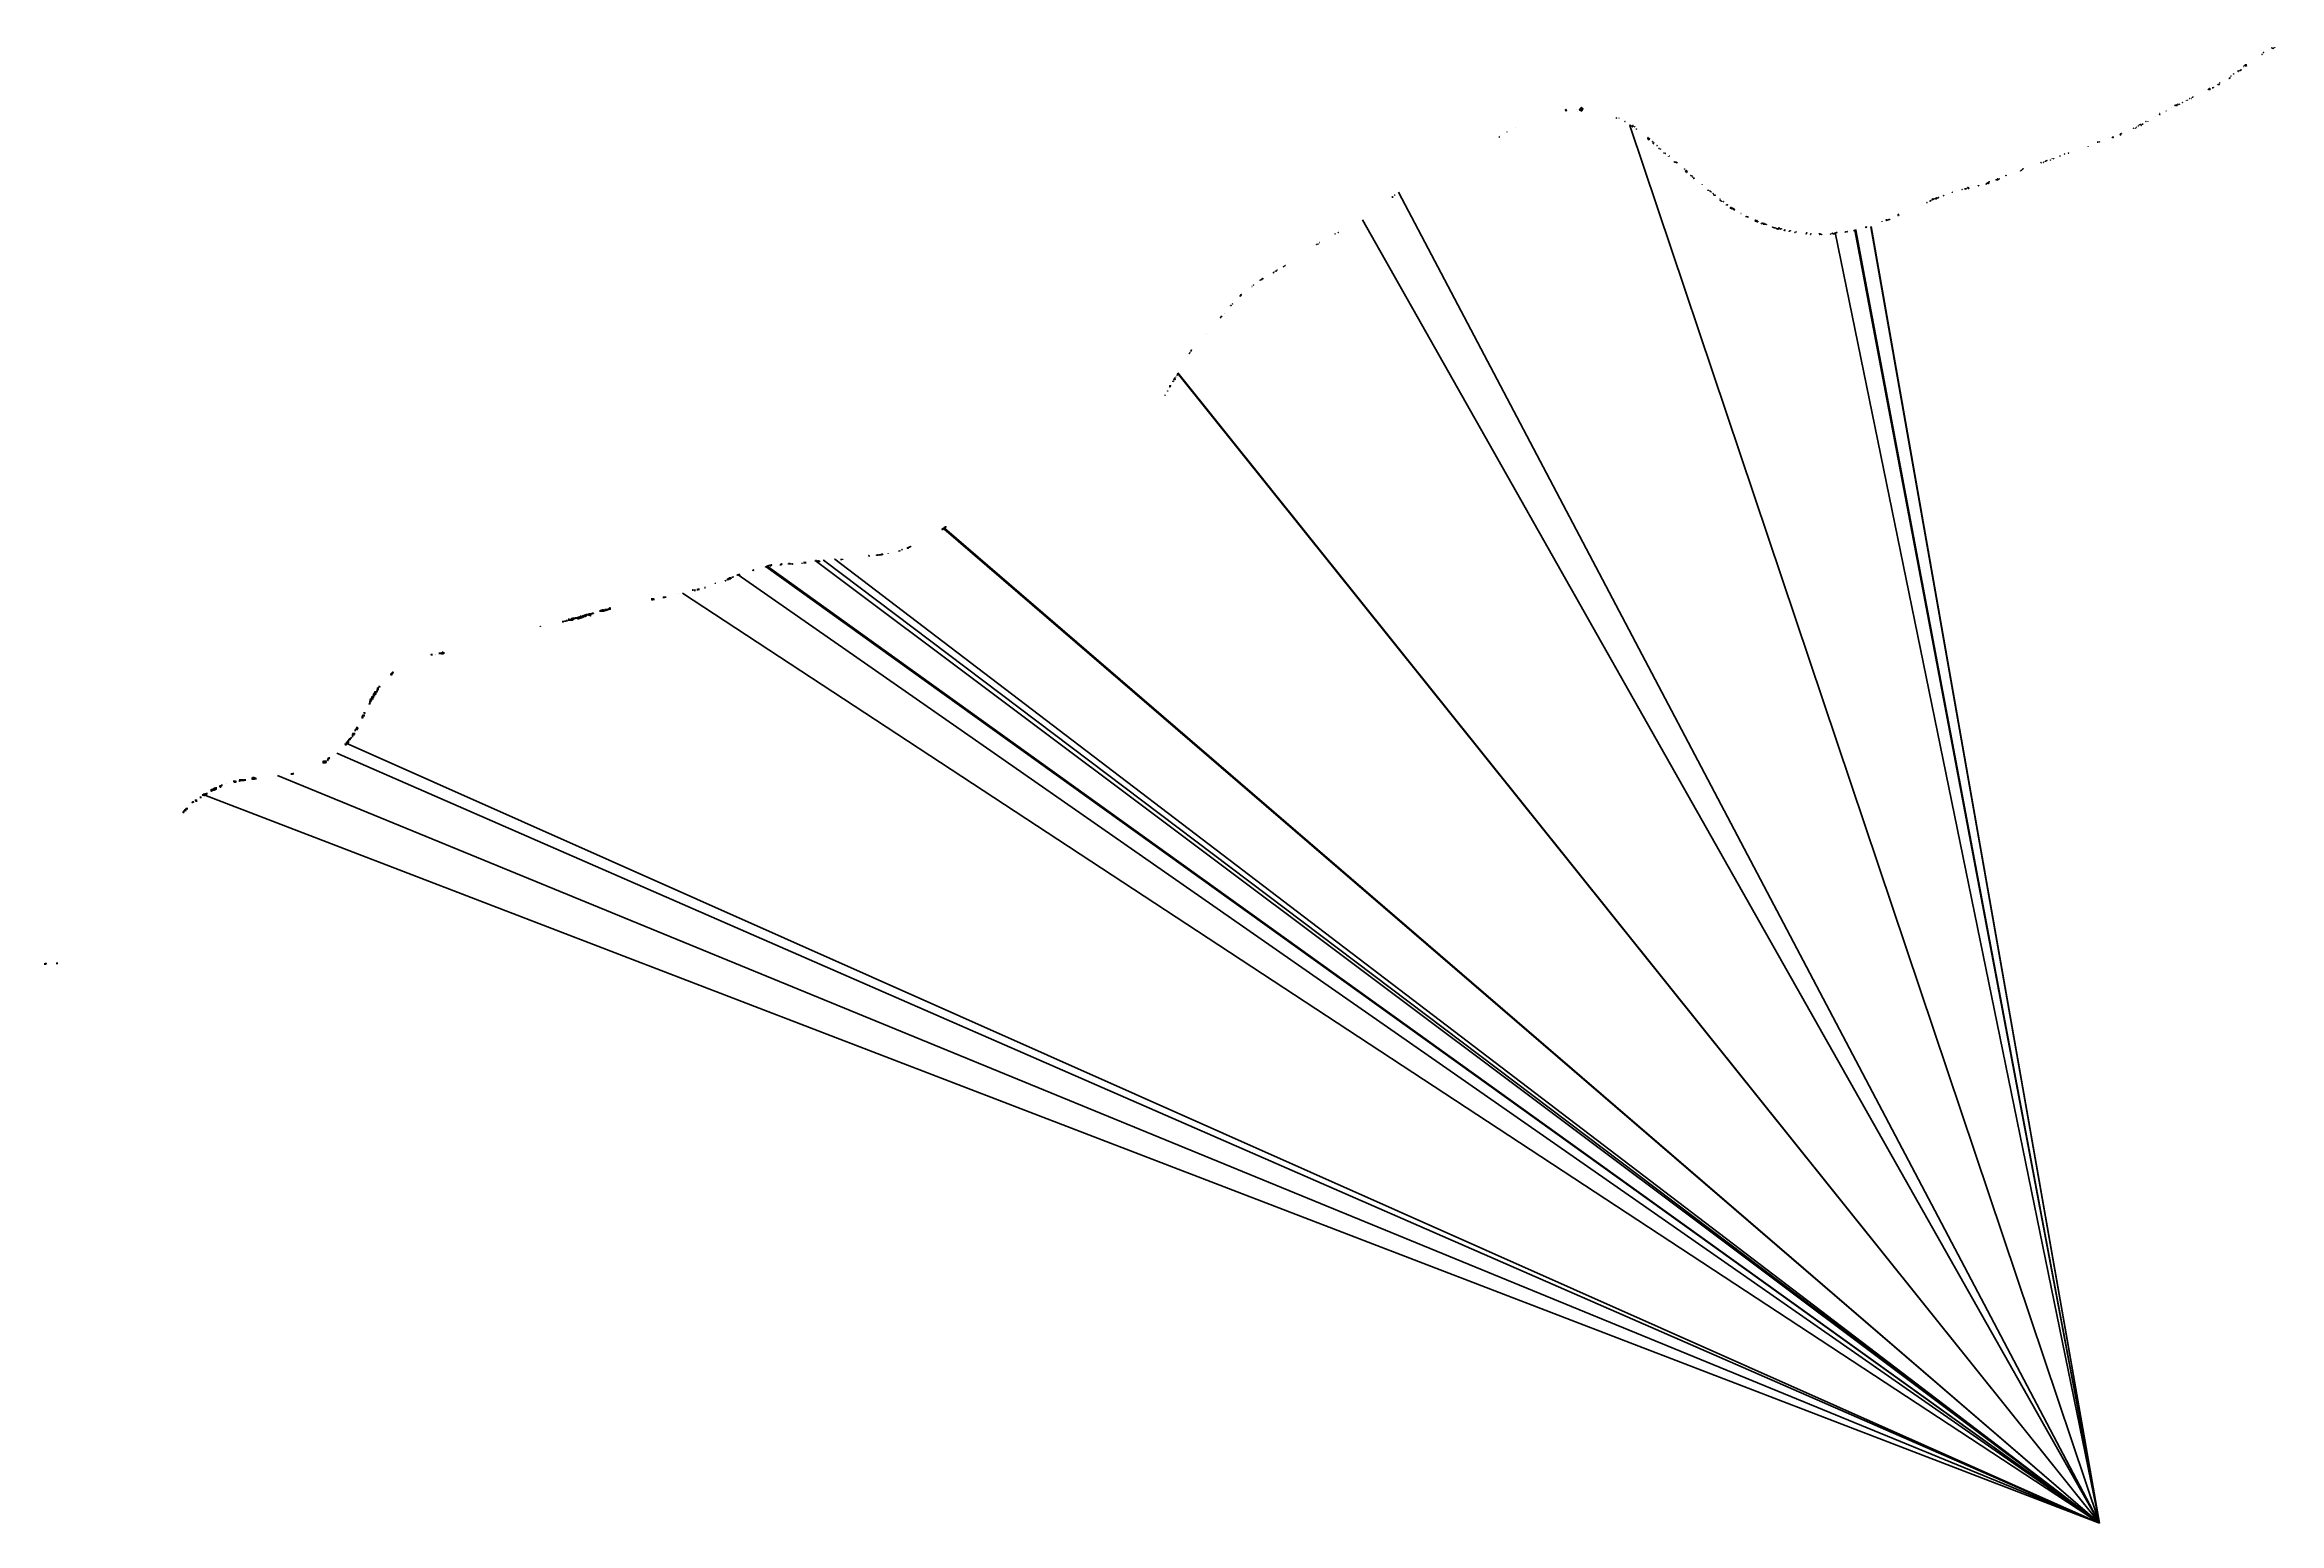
# Model space of a CAD drawing. Header units: millimetres. Extents: x 500132 to 619391, y 3323720 to 3402660.
import ezdxf

# ---------------------------------------------------------------- set-up
doc = ezdxf.new("R2010")
doc.units = ezdxf.units.MM
doc.layers.add('房屋拆迁', color=7, linetype='Continuous')
doc.styles.add('mrdsStandard', font='slromans.shx', dxfattribs={"width": 0.75, "height": 4, "bigfont": 'hztxt.shx'})

msp = doc.modelspace()

# ---------------------------------------------------------------- hatches: boundary and pattern name
at = {"layer": '房屋拆迁', "lineweight": 50}
h = msp.add_hatch(dxfattribs=at)
h.set_pattern_fill('ANSI37', color=1, scale=0.5, style=0)
h.paths.add_polyline_path([(618979, 3402486), (618985, 3402478), (618994, 3402484), (618988, 3402492)])
h = msp.add_hatch(dxfattribs=at)
h.set_pattern_fill('ANSI37', color=1, scale=0.5, style=0)
h.paths.add_polyline_path([(618992, 3402494), (618997, 3402486), (619004, 3402491), (619003, 3402493), (619005, 3402495), (619001, 3402501)])
h = msp.add_hatch(dxfattribs=at)
h.set_pattern_fill('ANSI37', color=1, scale=0.5, style=0)
h.paths.add_polyline_path([(619099, 3402482), (619104, 3402471), (619093, 3402466), (619089, 3402474), (619095, 3402477), (619094, 3402480)])
h = msp.add_hatch(dxfattribs=at)
h.set_pattern_fill('ANSI37', color=1, scale=0.5, style=0)
h.paths.add_polyline_path([(619135, 3402501), (619139, 3402493), (619145, 3402496), (619146, 3402495), (619150, 3402498), (619146, 3402506), (619143, 3402505), (619143, 3402506), (619139, 3402504), (619140, 3402503)])
h = msp.add_hatch(dxfattribs=at)
h.set_pattern_fill('ANSI37', color=1, scale=0.5, style=0)
h.paths.add_polyline_path([(617183, 3401274), (617189, 3401276), (617193, 3401264), (617186, 3401261), (617183, 3401270), (617184, 3401270)])
h = msp.add_hatch(dxfattribs=at)
h.set_pattern_fill('ANSI37', color=1, scale=0.5, style=0)
h.paths.add_polyline_path([(617283, 3401278), (617293, 3401284), (617297, 3401277), (617287, 3401271)])
h = msp.add_hatch(dxfattribs=at)
h.set_pattern_fill('ANSI37', color=1, scale=0.5, style=0)
h.paths.add_polyline_path([(617293, 3401289), (617303, 3401295), (617310, 3401285), (617300, 3401279)])
h = msp.add_hatch(dxfattribs=at)
h.set_pattern_fill('ANSI37', color=1, scale=0.5, style=0)
h.paths.add_polyline_path([(617303, 3401298), (617311, 3401286), (617322, 3401293), (617317, 3401302), (617311, 3401298), (617309, 3401301)])
h = msp.add_hatch(dxfattribs=at)
h.set_pattern_fill('ANSI37', color=1, scale=0.5, style=0)
h.paths.add_polyline_path([(617315, 3401312), (617322, 3401316), (617325, 3401310), (617322, 3401308), (617323, 3401306), (617323, 3401307), (617325, 3401304), (617330, 3401306), (617334, 3401299), (617323, 3401294)])
h = msp.add_hatch(dxfattribs=at)
h.set_pattern_fill('ANSI37', color=1, scale=0.5, style=0)
h.paths.add_polyline_path([(617332, 3401310), (617344, 3401315), (617349, 3401305), (617336, 3401300)])
h = msp.add_hatch(dxfattribs=at)
h.set_pattern_fill('ANSI37', color=1, scale=0.5, style=0)
h.paths.add_polyline_path([(617360, 3401324), (617364, 3401326), (617365, 3401324), (617369, 3401325), (617373, 3401316), (617365, 3401313)])
h = msp.add_hatch(dxfattribs=at)
h.set_pattern_fill('ANSI37', color=1, scale=0.5, style=0)
h.paths.add_polyline_path([(617469, 3401499), (617473, 3401500), (617474, 3401496), (617482, 3401498), (617484, 3401490), (617472, 3401487)])
h = msp.add_hatch(dxfattribs=at)
h.set_pattern_fill('ANSI37', color=6, scale=0.5, style=0)
h.paths.add_polyline_path([(617530, 3401561), (617539, 3401565), (617541, 3401559), (617581, 3401543), (617575, 3401528), (617534, 3401545), (617535, 3401549), (617534, 3401551), (617530, 3401549), (617530, 3401550), (617527, 3401556), (617531, 3401558)])
h = msp.add_hatch(dxfattribs=at)
h.set_pattern_fill('ANSI37', color=6, scale=0.5, style=0)
h.paths.add_polyline_path([(617572, 3401579), (617623, 3401604), (617639, 3401572), (617628, 3401567), (617620, 3401584), (617587, 3401569), (617591, 3401561), (617583, 3401558), (617581, 3401559)])
h = msp.add_hatch(dxfattribs=at)
h.set_pattern_fill('ANSI37', color=6, scale=0.5, style=0)
h.paths.add_polyline_path([(617581, 3401543), (617592, 3401538), (617584, 3401521), (617574, 3401526)])
h = msp.add_hatch(dxfattribs=at)
h.set_pattern_fill('ANSI37', color=6, scale=0.5, style=0)
h.paths.add_polyline_path([(617583, 3401558), (617639, 3401535), (617633, 3401520), (617592, 3401538), (617581, 3401543), (617576, 3401545)])
h = msp.add_hatch(dxfattribs=at)
h.set_pattern_fill('ANSI37', color=1, scale=0.5, style=0)
h.paths.add_polyline_path([(618467, 3402149), (618480, 3402148), (618479, 3402136), (618476, 3402136), (618475, 3402134), (618470, 3402134), (618470, 3402136), (618466, 3402137)])
h = msp.add_hatch(dxfattribs=at)
h.set_pattern_fill('ANSI37', color=1, scale=0.5, style=0)
h.paths.add_polyline_path([(618544, 3402245), (618543, 3402235), (618531, 3402235), (618532, 3402247), (618536, 3402247), (618536, 3402245)])
h = msp.add_hatch(dxfattribs=at)
h.set_pattern_fill('ANSI37', color=1, scale=0.5, style=0)
h.paths.add_polyline_path([(618558, 3402244), (618557, 3402233), (618545, 3402234), (618546, 3402248), (618553, 3402248), (618553, 3402245)])
h = msp.add_hatch(dxfattribs=at)
h.set_pattern_fill('ANSI37', color=1, scale=0.5, style=0)
h.paths.add_polyline_path([(619053, 3402460), (619059, 3402449), (619051, 3402445), (619045, 3402456)])
h = msp.add_hatch(dxfattribs=at)
h.set_pattern_fill('ANSI37', color=1, scale=0.5, style=0)
h.paths.add_polyline_path([(615591, 3400278), (615600, 3400277), (615600, 3400281), (615605, 3400280), (615604, 3400277), (615607, 3400277), (615606, 3400268), (615590, 3400269)])
h = msp.add_hatch(dxfattribs=at)
h.set_pattern_fill('ANSI37', color=1, scale=0.5, style=0)
h.paths.add_polyline_path([(615645, 3400245), (615652, 3400250), (615646, 3400257), (615640, 3400253)])
h = msp.add_hatch(dxfattribs=at)
h.set_pattern_fill('ANSI37', color=1, scale=0.5, style=0)
h.paths.add_polyline_path([(615659, 3400311), (615651, 3400311), (615651, 3400323), (615656, 3400323), (615656, 3400321), (615659, 3400320)])
h = msp.add_hatch(dxfattribs=at)
h.set_pattern_fill('ANSI37', color=1, scale=0.5, style=0)
h.paths.add_polyline_path([(615654, 3400264), (615664, 3400272), (615670, 3400263), (615660, 3400255)])
h = msp.add_hatch(dxfattribs=at)
h.set_pattern_fill('ANSI37', color=1, scale=0.5, style=0)
h.paths.add_polyline_path([(615664, 3400311), (615664, 3400322), (615669, 3400322), (615669, 3400320), (615677, 3400320), (615677, 3400310), (615673, 3400311), (615673, 3400310), (615668, 3400310), (615668, 3400311)])
h = msp.add_hatch(dxfattribs=at)
h.set_pattern_fill('ANSI37', color=1, scale=0.5, style=0)
h.paths.add_polyline_path([(615671, 3400276), (615673, 3400264), (615677, 3400265), (615677, 3400263), (615682, 3400264), (615682, 3400265), (615686, 3400266), (615684, 3400278)])
h = msp.add_hatch(dxfattribs=at)
h.set_pattern_fill('ANSI37', color=1, scale=0.5, style=0)
h.paths.add_polyline_path([(615692, 3400266), (615704, 3400265), (615704, 3400273), (615697, 3400273), (615697, 3400276), (615695, 3400276), (615695, 3400274), (615692, 3400274)])
h = msp.add_hatch(dxfattribs=at)
h.set_pattern_fill('ANSI37', color=1, scale=0.5, style=0)
h.paths.add_polyline_path([(615712, 3400341), (615717, 3400342), (615716, 3400343), (615721, 3400344), (615721, 3400344), (615724, 3400344), (615726, 3400334), (615723, 3400334), (615723, 3400332), (615718, 3400331), (615718, 3400332), (615714, 3400331)])
h = msp.add_hatch(dxfattribs=at)
h.set_pattern_fill('ANSI37', color=1, scale=0.5, style=0)
h.paths.add_polyline_path([(615814, 3400359), (615819, 3400360), (615818, 3400364), (615825, 3400365), (615828, 3400352), (615816, 3400349)])
h = msp.add_hatch(dxfattribs=at)
h.set_pattern_fill('ANSI37', color=1, scale=0.5, style=0)
h.paths.add_polyline_path([(615849, 3400368), (615851, 3400358), (615863, 3400361), (615861, 3400370), (615857, 3400369), (615856, 3400373), (615852, 3400372), (615853, 3400369)])
h = msp.add_hatch(dxfattribs=at)
h.set_pattern_fill('ANSI37', color=1, scale=0.5, style=0)
h.paths.add_polyline_path([(615862, 3400373), (615870, 3400376), (615874, 3400364), (615865, 3400362)])
h = msp.add_hatch(dxfattribs=at)
h.set_pattern_fill('ANSI37', color=1, scale=0.5, style=0)
h.paths.add_polyline_path([(616106, 3400545), (616103, 3400537), (616116, 3400533), (616118, 3400541)])
h = msp.add_hatch(dxfattribs=at)
h.set_pattern_fill('ANSI37', color=1, scale=0.5, style=0)
h.paths.add_polyline_path([(616120, 3400541), (616117, 3400532), (616127, 3400529), (616130, 3400537)])
h = msp.add_hatch(dxfattribs=at)
h.set_pattern_fill('ANSI37', color=6, scale=0.5, style=0)
h.paths.add_polyline_path([(616145, 3400533), (616132, 3400537), (616130, 3400528), (616142, 3400524)])
h = msp.add_hatch(dxfattribs=at)
h.set_pattern_fill('ANSI37', color=1, scale=0.5, style=0)
h.paths.add_polyline_path([(616146, 3400536), (616142, 3400524), (616151, 3400521), (616153, 3400528), (616156, 3400527), (616157, 3400532)])
h = msp.add_hatch(dxfattribs=at)
h.set_pattern_fill('ANSI37', color=1, scale=0.5, style=0)
h.paths.add_polyline_path([(616207, 3400541), (616204, 3400532), (616212, 3400529), (616216, 3400540), (616212, 3400541), (616211, 3400540)])
h = msp.add_hatch(dxfattribs=at)
h.set_pattern_fill('ANSI37', color=1, scale=0.5, style=0)
h.paths.add_polyline_path([(616205, 3400621), (616205, 3400610), (616213, 3400610), (616213, 3400620), (616208, 3400620), (616208, 3400621)])
h = msp.add_hatch(dxfattribs=at)
h.set_pattern_fill('ANSI37', color=1, scale=0.5, style=0)
h.paths.add_polyline_path([(616213, 3400610), (616217, 3400610), (616217, 3400620), (616213, 3400620)])
h = msp.add_hatch(dxfattribs=at)
h.set_pattern_fill('ANSI37', color=1, scale=0.5, style=0)
h.paths.add_polyline_path([(616709, 3400862), (616702, 3400858), (616701, 3400855), (616705, 3400848), (616710, 3400851), (616709, 3400853), (616713, 3400855)])
h = msp.add_hatch(dxfattribs=at)
h.set_pattern_fill('ANSI37', color=1, scale=0.5, style=0)
h.paths.add_polyline_path([(616720, 3400879), (616723, 3400869), (616733, 3400872), (616731, 3400877), (616734, 3400878), (616732, 3400883)])
h = msp.add_hatch(dxfattribs=at)
h.set_pattern_fill('ANSI37', color=1, scale=0.5, style=0)
h.paths.add_polyline_path([(616739, 3400883), (616743, 3400884), (616742, 3400885), (616746, 3400886), (616749, 3400876), (616742, 3400874)])
h = msp.add_hatch(dxfattribs=at)
h.set_pattern_fill('ANSI37', color=1, scale=0.5, style=0)
h.paths.add_polyline_path([(616749, 3400886), (616760, 3400889), (616762, 3400880), (616751, 3400877)])
h = msp.add_hatch(dxfattribs=at)
h.set_pattern_fill('ANSI37', color=1, scale=0.5, style=0)
h.paths.add_polyline_path([(616803, 3400987), (616814, 3400992), (616818, 3400984), (616807, 3400979)])
h = msp.add_hatch(dxfattribs=at)
h.set_pattern_fill('ANSI37', color=1, scale=0.5, style=0)
h.paths.add_polyline_path([(616941, 3401098), (616947, 3401087), (616958, 3401093), (616953, 3401104)])
h = msp.add_hatch(dxfattribs=at)
h.set_pattern_fill('ANSI37', color=1, scale=0.5, style=0)
h.paths.add_polyline_path([(616959, 3401094), (616967, 3401098), (616964, 3401104), (616966, 3401105), (616964, 3401111), (616953, 3401105)])
h = msp.add_hatch(dxfattribs=at)
h.set_pattern_fill('ANSI37', color=1, scale=0.5, style=0)
h.paths.add_polyline_path([(617183, 3401270), (617179, 3401268), (617181, 3401261), (617185, 3401262)])
h = msp.add_hatch(dxfattribs=at)
h.set_pattern_fill('ANSI37', color=1, scale=0.5, style=0)
h.paths.add_polyline_path([(617192, 3401225), (617195, 3401216), (617207, 3401219), (617204, 3401228)])
h = msp.add_hatch(dxfattribs=at)
h.set_pattern_fill('ANSI37', color=1, scale=0.5, style=0)
h.paths.add_polyline_path([(617205, 3401232), (617208, 3401220), (617220, 3401223), (617217, 3401234), (617211, 3401232), (617210, 3401234)])
h = msp.add_hatch(dxfattribs=at)
h.set_pattern_fill('ANSI37', color=1, scale=0.5, style=0)
h.paths.add_polyline_path([(581288, 3399186), (581321, 3399202), (581339, 3399163), (581306, 3399147)])
h = msp.add_hatch(dxfattribs=at)
h.set_pattern_fill('ANSI37', color=1, scale=0.5, style=0)
h.paths.add_polyline_path([(581341, 3399128), (581340, 3399131), (581326, 3399125), (581327, 3399123), (581320, 3399120), (581314, 3399132), (581330, 3399139), (581329, 3399140), (581335, 3399143), (581335, 3399142), (581346, 3399147), (581353, 3399133)])
h = msp.add_hatch(dxfattribs=at)
h.set_pattern_fill('ANSI37', color=6, scale=0.5, style=0)
h.paths.add_polyline_path([(582083, 3399148), (582132, 3399208), (582088, 3399245), (582042, 3399189), (582042, 3399186), (582042, 3399183), (582043, 3399181)])
h = msp.add_hatch(dxfattribs=at)
h.set_pattern_fill('ANSI37', color=6, scale=0.5, style=0)
h.paths.add_polyline_path([(582132, 3399208), (582088, 3399245), (582136, 3399303), (582138, 3399304), (582142, 3399304), (582144, 3399303), (582183, 3399271)])
h = msp.add_hatch(dxfattribs=at)
h.set_pattern_fill('ANSI37', color=6, scale=0.5, style=0)
h.paths.add_polyline_path([(582094, 3399139), (582128, 3399112), (582130, 3399111), (582132, 3399110), (582133, 3399111), (582134, 3399112), (582181, 3399169), (582143, 3399199)])
h = msp.add_hatch(dxfattribs=at)
h.set_pattern_fill('ANSI37', color=6, scale=0.5, style=0)
h.paths.add_polyline_path([(582143, 3399199), (582136, 3399191), (582125, 3399200), (582132, 3399208)])
h = msp.add_hatch(dxfattribs=at)
h.set_pattern_fill('ANSI37', color=6, scale=0.5, style=0)
h.paths.add_polyline_path([(582132, 3399208), (582151, 3399193), (582162, 3399206), (582143, 3399222)])
h = msp.add_hatch(dxfattribs=at)
h.set_pattern_fill('ANSI37', color=6, scale=0.5, style=0)
h.paths.add_polyline_path([(582195, 3399262), (582154, 3399213), (582162, 3399206), (582151, 3399193), (582181, 3399169), (582229, 3399228), (582230, 3399229), (582231, 3399231), (582230, 3399233), (582228, 3399235)])
h = msp.add_hatch(dxfattribs=at)
h.set_pattern_fill('ANSI37', color=6, scale=0.5, style=0)
h.paths.add_polyline_path([(582175, 3399162), (582197, 3399188), (582202, 3399184), (582181, 3399157)])
h = msp.add_hatch(dxfattribs=at)
h.set_pattern_fill('ANSI37', color=6, scale=0.5, style=0)
h.paths.add_polyline_path([(582191, 3399182), (582180, 3399169), (582181, 3399169), (582192, 3399182)])
h = msp.add_hatch(dxfattribs=at)
h.set_pattern_fill('ANSI37', color=1, scale=0.5, style=0)
h.paths.add_polyline_path([(612998, 3398932), (613010, 3398934), (613012, 3398924), (613008, 3398923), (613009, 3398921), (613003, 3398921), (613003, 3398922), (613000, 3398922)])
h = msp.add_hatch(dxfattribs=at)
h.set_pattern_fill('ANSI37', color=1, scale=0.5, style=0)
h.paths.add_polyline_path([(613010, 3398988), (613018, 3398988), (613018, 3398979), (613006, 3398979), (613005, 3398989), (613010, 3398990)])
h = msp.add_hatch(dxfattribs=at)
h.set_pattern_fill('ANSI37', color=1, scale=0.5, style=0)
h.paths.add_polyline_path([(613006, 3398953), (613018, 3398953), (613018, 3398963), (613006, 3398963)])
h = msp.add_hatch(dxfattribs=at)
h.set_pattern_fill('ANSI37', color=1, scale=0.5, style=0)
h.paths.add_polyline_path([(613020, 3398935), (613022, 3398926), (613030, 3398927), (613029, 3398937)])
h = msp.add_hatch(dxfattribs=at)
h.set_pattern_fill('ANSI37', color=1, scale=0.5, style=0)
h.paths.add_polyline_path([(613344, 3399120), (613356, 3399120), (613356, 3399111), (613344, 3399112)])
h = msp.add_hatch(dxfattribs=at)
h.set_pattern_fill('ANSI37', color=1, scale=0.5, style=0)
h.paths.add_polyline_path([(613636, 3399313), (613635, 3399311), (613631, 3399312), (613630, 3399303), (613639, 3399301), (613640, 3399305), (613643, 3399305), (613645, 3399311)])
h = msp.add_hatch(dxfattribs=at)
h.set_pattern_fill('ANSI37', color=1, scale=0.5, style=0)
h.paths.add_polyline_path([(613811, 3399423), (613813, 3399423), (613813, 3399425), (613817, 3399425), (613817, 3399424), (613819, 3399424), (613820, 3399414), (613811, 3399414)])
h = msp.add_hatch(dxfattribs=at)
h.set_pattern_fill('ANSI37', color=1, scale=0.5, style=0)
h.paths.add_polyline_path([(613824, 3399424), (613828, 3399424), (613828, 3399426), (613833, 3399426), (613833, 3399415), (613829, 3399415), (613829, 3399414), (613824, 3399414)])
h = msp.add_hatch(dxfattribs=at)
h.set_pattern_fill('ANSI37', color=1, scale=0.5, style=0)
h.paths.add_polyline_path([(613835, 3399424), (613846, 3399425), (613847, 3399416), (613835, 3399415)])
h = msp.add_hatch(dxfattribs=at)
h.set_pattern_fill('ANSI37', color=1, scale=0.5, style=0)
h.paths.add_polyline_path([(613873, 3399429), (613880, 3399429), (613880, 3399431), (613884, 3399430), (613884, 3399428), (613885, 3399428), (613884, 3399418), (613872, 3399419)])
h = msp.add_hatch(dxfattribs=at)
h.set_pattern_fill('ANSI37', color=1, scale=0.5, style=0)
h.paths.add_polyline_path([(613899, 3399426), (613907, 3399425), (613906, 3399416), (613894, 3399417), (613895, 3399428), (613899, 3399428)])
h = msp.add_hatch(dxfattribs=at)
h.set_pattern_fill('ANSI37', color=1, scale=0.5, style=0)
h.paths.add_polyline_path([(613916, 3399427), (613928, 3399426), (613927, 3399414), (613923, 3399414), (613923, 3399413), (613917, 3399414), (613917, 3399415), (613914, 3399416)])
h = msp.add_hatch(dxfattribs=at)
h.set_pattern_fill('ANSI37', color=1, scale=0.5, style=0)
h.paths.add_polyline_path([(613931, 3399426), (613943, 3399425), (613942, 3399413), (613938, 3399413), (613938, 3399412), (613933, 3399412), (613933, 3399414), (613929, 3399414)])
h = msp.add_hatch(dxfattribs=at)
h.set_pattern_fill('ANSI37', color=1, scale=0.5, style=0)
h.paths.add_polyline_path([(613942, 3399483), (613943, 3399475), (613956, 3399476), (613955, 3399484)])
h = msp.add_hatch(dxfattribs=at)
h.set_pattern_fill('ANSI37', color=1, scale=0.5, style=0)
h.paths.add_polyline_path([(614010, 3399478), (614022, 3399478), (614023, 3399468), (614010, 3399468)])
h = msp.add_hatch(dxfattribs=at)
h.set_pattern_fill('ANSI37', color=1, scale=0.5, style=0)
h.paths.add_polyline_path([(614024, 3399482), (614029, 3399482), (614029, 3399480), (614034, 3399481), (614034, 3399479), (614037, 3399479), (614037, 3399469), (614025, 3399469)])
h = msp.add_hatch(dxfattribs=at)
h.set_pattern_fill('ANSI37', color=1, scale=0.5, style=0)
h.paths.add_polyline_path([(614051, 3399481), (614057, 3399482), (614057, 3399480), (614064, 3399480), (614065, 3399472), (614062, 3399472), (614062, 3399471), (614052, 3399470)])
h = msp.add_hatch(dxfattribs=at)
h.set_pattern_fill('ANSI37', color=1, scale=0.5, style=0)
h.paths.add_polyline_path([(614226, 3399568), (614237, 3399572), (614233, 3399584), (614228, 3399582), (614229, 3399580), (614222, 3399577)])
h = msp.add_hatch(dxfattribs=at)
h.set_pattern_fill('ANSI37', color=1, scale=0.5, style=0)
h.paths.add_polyline_path([(614434, 3399658), (614437, 3399660), (614437, 3399659), (614441, 3399661), (614441, 3399662), (614445, 3399663), (614440, 3399673), (614436, 3399671), (614437, 3399670), (614430, 3399667)])
h = msp.add_hatch(dxfattribs=at)
h.set_pattern_fill('ANSI37', color=1, scale=0.5, style=0)
h.paths.add_polyline_path([(614483, 3399713), (614496, 3399717), (614499, 3399706), (614496, 3399705), (614497, 3399703), (614491, 3399701), (614490, 3399703), (614487, 3399702)])
h = msp.add_hatch(dxfattribs=at)
h.set_pattern_fill('ANSI37', color=1, scale=0.5, style=0)
h.paths.add_polyline_path([(614490, 3399683), (614493, 3399684), (614497, 3399676), (614490, 3399672), (614485, 3399682), (614489, 3399684)])
h = msp.add_hatch(dxfattribs=at)
h.set_pattern_fill('ANSI37', color=1, scale=0.5, style=0)
h.paths.add_polyline_path([(614606, 3399783), (614618, 3399787), (614620, 3399781), (614617, 3399780), (614619, 3399773), (614613, 3399771), (614613, 3399772), (614610, 3399771)])
h = msp.add_hatch(dxfattribs=at)
h.set_pattern_fill('ANSI37', color=1, scale=0.5, style=0)
h.paths.add_polyline_path([(614710, 3399778), (614721, 3399783), (614715, 3399795), (614712, 3399793), (614714, 3399789), (614706, 3399786)])
h = msp.add_hatch(dxfattribs=at)
h.set_pattern_fill('ANSI37', color=1, scale=0.5, style=0)
h.paths.add_polyline_path([(614741, 3399828), (614738, 3399838), (614741, 3399838), (614740, 3399841), (614746, 3399842), (614749, 3399831), (614745, 3399830), (614745, 3399829)])
h = msp.add_hatch(dxfattribs=at)
h.set_pattern_fill('ANSI37', color=1, scale=0.5, style=0)
h.paths.add_polyline_path([(614771, 3399872), (614775, 3399873), (614774, 3399875), (614778, 3399876), (614779, 3399875), (614783, 3399877), (614786, 3399867), (614783, 3399866), (614784, 3399864), (614779, 3399862), (614778, 3399864), (614774, 3399863)])
h = msp.add_hatch(dxfattribs=at)
h.set_pattern_fill('ANSI37', color=1, scale=0.5, style=0)
h.set_pattern_definition([(45, (577750.1112, 3397725.5286), (-1.12253, 1.12253), []), (135, (577750.1112, 3397725.5286), (-1.12253, -1.12253), [])])
h.paths.add_polyline_path([(577750, 3397739), (577751, 3397739), (577751, 3397744), (577752, 3397744), (577752, 3397745), (577761, 3397746), (577761, 3397745), (577763, 3397746), (577765, 3397728), (577752, 3397726)])
h = msp.add_hatch(dxfattribs=at)
h.set_pattern_fill('ANSI37', color=1, scale=0.5, style=0)
h.set_pattern_definition([(45, (577801.2973, 3397787.527), (-1.12253, 1.12253), []), (135, (577801.2973, 3397787.527), (-1.12253, -1.12253), [])])
h.paths.add_polyline_path([(577801, 3397798), (577813, 3397801), (577816, 3397791), (577804, 3397788)])
h = msp.add_hatch(dxfattribs=at)
h.set_pattern_fill('ANSI37', color=1, scale=0.5, style=0)
h.paths.add_polyline_path([(578185, 3398013), (578186, 3398003), (578174, 3398001), (578173, 3398011)])
h = msp.add_hatch(dxfattribs=at)
h.set_pattern_fill('ANSI37', color=1, scale=0.5, style=0)
h.paths.add_polyline_path([(578639, 3398224), (578642, 3398215), (578647, 3398217), (578643, 3398226)])
h = msp.add_hatch(dxfattribs=at)
h.set_pattern_fill('ANSI37', color=1, scale=0.5, style=0)
h.paths.add_polyline_path([(584010, 3398743), (584011, 3398744), (584010, 3398751), (584001, 3398749), (584003, 3398739), (584010, 3398740)])
h = msp.add_hatch(dxfattribs=at)
h.set_pattern_fill('ANSI37', color=1, scale=0.5, style=0)
h.paths.add_polyline_path([(584024, 3398746), (584011, 3398744), (584010, 3398743), (584012, 3398732), (584026, 3398734)])
h = msp.add_hatch(dxfattribs=at)
h.set_pattern_fill('ANSI37', color=1, scale=0.5, style=0)
h.paths.add_polyline_path([(584135, 3398741), (584152, 3398744), (584154, 3398734), (584137, 3398731)])
h = msp.add_hatch(dxfattribs=at)
h.set_pattern_fill('ANSI37', color=1, scale=0.5, style=0)
h.paths.add_polyline_path([(584462, 3398569), (584463, 3398557), (584466, 3398557), (584466, 3398556), (584471, 3398556), (584470, 3398557), (584474, 3398557), (584474, 3398569)])
h = msp.add_hatch(dxfattribs=at)
h.set_pattern_fill('ANSI37', color=1, scale=0.5, style=0)
h.paths.add_polyline_path([(584734, 3398364), (584734, 3398335), (584742, 3398335), (584742, 3398347), (584757, 3398347), (584758, 3398365), (584734, 3398367)])
h = msp.add_hatch(dxfattribs=at)
h.set_pattern_fill('ANSI37', color=1, scale=0.5, style=0)
h.paths.add_polyline_path([(584813, 3398304), (584825, 3398305), (584828, 3398308), (584830, 3398312), (584828, 3398327), (584832, 3398328), (584831, 3398334), (584812, 3398332), (584810, 3398332)])
h = msp.add_hatch(dxfattribs=at)
h.set_pattern_fill('ANSI37', color=1, scale=0.5, style=0)
h.paths.add_polyline_path([(584833, 3398326), (584833, 3398322), (584831, 3398322), (584831, 3398315), (584830, 3398315), (584831, 3398303), (584851, 3398304), (584855, 3398322), (584854, 3398330), (584836, 3398329), (584837, 3398326)])
h = msp.add_hatch(dxfattribs=at)
h.set_pattern_fill('ANSI37', color=1, scale=0.5, style=0)
h.paths.add_polyline_path([(584864, 3398280), (584867, 3398269), (584863, 3398268), (584863, 3398266), (584859, 3398265), (584859, 3398266), (584855, 3398265), (584852, 3398277)])
h = msp.add_hatch(dxfattribs=at)
h.set_pattern_fill('ANSI37', color=1, scale=0.5, style=0)
h.paths.add_polyline_path([(584874, 3398340), (584877, 3398340), (584877, 3398338), (584883, 3398338), (584883, 3398340), (584891, 3398340), (584891, 3398339), (584896, 3398339), (584896, 3398340), (584900, 3398340), (584899, 3398352), (584883, 3398352), (584876, 3398352), (584876, 3398349), (584873, 3398349)])
h = msp.add_hatch(dxfattribs=at)
h.set_pattern_fill('ANSI37', color=1, scale=0.5, style=0)
h.paths.add_polyline_path([(584878, 3398290), (584880, 3398285), (584896, 3398290), (584895, 3398295)])
h = msp.add_hatch(dxfattribs=at)
h.set_pattern_fill('ANSI37', color=1, scale=0.5, style=0)
h.paths.add_polyline_path([(584885, 3398295), (584902, 3398300), (584904, 3398320), (584889, 3398321), (584879, 3398318)])
h = msp.add_hatch(dxfattribs=at)
h.set_pattern_fill('ANSI37', color=1, scale=0.5, style=0)
h.paths.add_polyline_path([(584973, 3398267), (584970, 3398279), (584983, 3398282), (584986, 3398269)])
h = msp.add_hatch(dxfattribs=at)
h.set_pattern_fill('ANSI37', color=1, scale=0.5, style=0)
h.paths.add_polyline_path([(584999, 3398285), (584984, 3398281), (584986, 3398270), (585002, 3398273)])
h = msp.add_hatch(dxfattribs=at)
h.set_pattern_fill('ANSI37', color=1, scale=0.5, style=0)
h.paths.add_polyline_path([(585069, 3398163), (585067, 3398147), (585072, 3398146), (585072, 3398145), (585077, 3398144), (585078, 3398149), (585085, 3398148), (585087, 3398159), (585078, 3398160), (585078, 3398161), (585074, 3398162), (585074, 3398163)])
h = msp.add_hatch(dxfattribs=at)
h.set_pattern_fill('ANSI37', color=1, scale=0.5, style=0)
h.paths.add_polyline_path([(585703, 3397707), (585691, 3397711), (585689, 3397705), (585690, 3397704), (585689, 3397701), (585695, 3397699), (585694, 3397697), (585699, 3397695), (585700, 3397700), (585702, 3397700), (585703, 3397703), (585702, 3397703)])
h = msp.add_hatch(dxfattribs=at)
h.set_pattern_fill('ANSI37', color=1, scale=0.5, style=0)
h.paths.add_polyline_path([(610473, 3397719), (610481, 3397720), (610482, 3397712), (610470, 3397710), (610468, 3397720), (610473, 3397721)])
h = msp.add_hatch(dxfattribs=at)
h.set_pattern_fill('ANSI37', color=1, scale=0.5, style=0)
h.paths.add_polyline_path([(610501, 3397755), (610504, 3397755), (610504, 3397756), (610509, 3397757), (610509, 3397755), (610514, 3397756), (610514, 3397747), (610511, 3397747), (610511, 3397746), (610505, 3397745), (610505, 3397746), (610502, 3397746)])
h = msp.add_hatch(dxfattribs=at)
h.set_pattern_fill('ANSI37', color=1, scale=0.5, style=0)
h.paths.add_polyline_path([(610501, 3397693), (610504, 3397693), (610504, 3397695), (610509, 3397695), (610510, 3397685), (610502, 3397684)])
h = msp.add_hatch(dxfattribs=at)
h.set_pattern_fill('ANSI37', color=1, scale=0.5, style=0)
h.paths.add_polyline_path([(610507, 3397726), (610514, 3397728), (610513, 3397731), (610518, 3397732), (610519, 3397729), (610519, 3397729), (610521, 3397720), (610508, 3397717)])
h = msp.add_hatch(dxfattribs=at)
h.set_pattern_fill('ANSI37', color=1, scale=0.5, style=0)
h.paths.add_polyline_path([(610510, 3397694), (610524, 3397697), (610524, 3397693), (610524, 3397693), (610525, 3397686), (610512, 3397685)])
h = msp.add_hatch(dxfattribs=at)
h.set_pattern_fill('ANSI37', color=1, scale=0.5, style=0)
h.paths.add_polyline_path([(610903, 3397855), (610911, 3397858), (610909, 3397864), (610906, 3397863), (610903, 3397868), (610899, 3397866)])
h = msp.add_hatch(dxfattribs=at)
h.set_pattern_fill('ANSI37', color=1, scale=0.5, style=0)
h.paths.add_polyline_path([(610906, 3397831), (610922, 3397837), (610917, 3397847), (610913, 3397845), (610914, 3397844), (610907, 3397841), (610907, 3397843), (610902, 3397840)])
h = msp.add_hatch(dxfattribs=at)
h.set_pattern_fill('ANSI37', color=1, scale=0.5, style=0)
h.paths.add_polyline_path([(610906, 3397898), (610918, 3397902), (610921, 3397893), (610909, 3397889)])
h = msp.add_hatch(dxfattribs=at)
h.set_pattern_fill('ANSI37', color=1, scale=0.5, style=0)
h.paths.add_polyline_path([(610921, 3397862), (610933, 3397867), (610929, 3397876), (610922, 3397872), (610921, 3397875), (610918, 3397873), (610919, 3397871), (610917, 3397871)])
h = msp.add_hatch(dxfattribs=at)
h.set_pattern_fill('ANSI37', color=1, scale=0.5, style=0)
h.paths.add_polyline_path([(610944, 3397910), (610956, 3397914), (610959, 3397906), (610947, 3397902)])
h = msp.add_hatch(dxfattribs=at)
h.set_pattern_fill('ANSI37', color=1, scale=0.5, style=0)
h.paths.add_polyline_path([(610960, 3397907), (610956, 3397917), (610961, 3397919), (610962, 3397917), (610969, 3397919), (610972, 3397911)])
h = msp.add_hatch(dxfattribs=at)
h.set_pattern_fill('ANSI37', color=1, scale=0.5, style=0)
h.paths.add_polyline_path([(611611, 3398200), (611615, 3398201), (611615, 3398202), (611619, 3398202), (611619, 3398201), (611624, 3398202), (611625, 3398193), (611622, 3398192), (611622, 3398191), (611616, 3398190), (611616, 3398192), (611613, 3398191)])
h = msp.add_hatch(dxfattribs=at)
h.set_pattern_fill('ANSI37', color=1, scale=0.5, style=0)
h.paths.add_polyline_path([(611731, 3398212), (611718, 3398210), (611720, 3398201), (611733, 3398203)])
h = msp.add_hatch(dxfattribs=at)
h.set_pattern_fill('ANSI37', color=1, scale=0.5, style=0)
h.paths.add_polyline_path([(611777, 3398264), (611778, 3398251), (611790, 3398253), (611789, 3398262), (611782, 3398261), (611781, 3398264)])
h = msp.add_hatch(dxfattribs=at)
h.set_pattern_fill('ANSI37', color=1, scale=0.5, style=0)
h.paths.add_polyline_path([(611856, 3398320), (611852, 3398319), (611850, 3398327), (611855, 3398328)])
h = msp.add_hatch(dxfattribs=at)
h.set_pattern_fill('ANSI37', color=1, scale=0.5, style=0)
h.paths.add_polyline_path([(611855, 3398329), (611868, 3398332), (611870, 3398321), (611866, 3398320), (611866, 3398318), (611861, 3398317), (611861, 3398319), (611857, 3398319)])
h = msp.add_hatch(dxfattribs=at)
h.set_pattern_fill('ANSI37', color=1, scale=0.5, style=0)
h.paths.add_polyline_path([(611858, 3398260), (611861, 3398260), (611861, 3398261), (611866, 3398262), (611867, 3398251), (611859, 3398249)])
h = msp.add_hatch(dxfattribs=at)
h.set_pattern_fill('ANSI37', color=1, scale=0.5, style=0)
h.paths.add_polyline_path([(611950, 3398390), (611952, 3398381), (611939, 3398379), (611937, 3398390), (611946, 3398391), (611946, 3398389)])
h = msp.add_hatch(dxfattribs=at)
h.set_pattern_fill('ANSI37', color=1, scale=0.5, style=0)
h.paths.add_polyline_path([(611969, 3398396), (611975, 3398397), (611976, 3398396), (611977, 3398396), (611979, 3398388), (611967, 3398385), (611965, 3398392), (611969, 3398393)])
h = msp.add_hatch(dxfattribs=at)
h.set_pattern_fill('ANSI37', color=1, scale=0.5, style=0)
h.paths.add_polyline_path([(611979, 3398396), (611981, 3398387), (611993, 3398390), (611991, 3398401), (611985, 3398399), (611985, 3398397)])
h = msp.add_hatch(dxfattribs=at)
h.set_pattern_fill('ANSI37', color=1, scale=0.5, style=0)
h.paths.add_polyline_path([(612005, 3398402), (612007, 3398394), (611994, 3398391), (611992, 3398399)])
h = msp.add_hatch(dxfattribs=at)
h.set_pattern_fill('ANSI37', color=1, scale=0.5, style=0)
h.paths.add_polyline_path([(612007, 3398403), (612009, 3398394), (612021, 3398397), (612019, 3398406)])
h = msp.add_hatch(dxfattribs=at)
h.set_pattern_fill('ANSI37', color=1, scale=0.5, style=0)
h.paths.add_polyline_path([(612016, 3398356), (612029, 3398358), (612030, 3398348), (612026, 3398348), (612026, 3398346), (612020, 3398346), (612020, 3398347), (612016, 3398347)])
h = msp.add_hatch(dxfattribs=at)
h.set_pattern_fill('ANSI37', color=1, scale=0.5, style=0)
h.paths.add_polyline_path([(612088, 3398406), (612085, 3398405), (612086, 3398404), (612081, 3398403), (612081, 3398404), (612078, 3398403), (612076, 3398412), (612087, 3398414)])
h = msp.add_hatch(dxfattribs=at)
h.set_pattern_fill('ANSI37', color=1, scale=0.5, style=0)
h.paths.add_polyline_path([(612110, 3398419), (612114, 3398420), (612114, 3398422), (612118, 3398423), (612121, 3398411), (612112, 3398409)])
h = msp.add_hatch(dxfattribs=at)
h.set_pattern_fill('ANSI37', color=1, scale=0.5, style=0)
h.paths.add_polyline_path([(612266, 3398562), (612265, 3398549), (612278, 3398548), (612278, 3398558), (612271, 3398558), (612271, 3398562)])
h = msp.add_hatch(dxfattribs=at)
h.set_pattern_fill('ANSI37', color=1, scale=0.5, style=0)
h.paths.add_polyline_path([(612366, 3398551), (612366, 3398540), (612369, 3398540), (612369, 3398538), (612374, 3398538), (612375, 3398552), (612370, 3398552), (612370, 3398550)])
h = msp.add_hatch(dxfattribs=at)
h.set_pattern_fill('ANSI37', color=1, scale=0.5, style=0)
h.paths.add_polyline_path([(612795, 3398836), (612806, 3398836), (612806, 3398846), (612794, 3398846)])
h = msp.add_hatch(dxfattribs=at)
h.set_pattern_fill('ANSI37', color=1, scale=0.5, style=0)
h.paths.add_polyline_path([(585688, 3397635), (585695, 3397635), (585695, 3397644), (585692, 3397644), (585692, 3397645), (585687, 3397645)])
h = msp.add_hatch(dxfattribs=at)
h.set_pattern_fill('ANSI37', color=1, scale=0.5, style=0)
h.paths.add_polyline_path([(585688, 3397646), (585696, 3397646), (585696, 3397654), (585688, 3397654)])
h = msp.add_hatch(dxfattribs=at)
h.set_pattern_fill('ANSI37', color=1, scale=0.5, style=0)
h.paths.add_polyline_path([(585704, 3397629), (585688, 3397629), (585688, 3397619), (585696, 3397618), (585696, 3397616), (585702, 3397616), (585702, 3397622), (585704, 3397622)])
h = msp.add_hatch(dxfattribs=at)
h.set_pattern_fill('ANSI37', color=1, scale=0.5, style=0)
h.paths.add_polyline_path([(585707, 3397686), (585694, 3397688), (585692, 3397677), (585695, 3397676), (585695, 3397673), (585700, 3397672), (585701, 3397674), (585705, 3397673)])
h = msp.add_hatch(dxfattribs=at)
h.set_pattern_fill('ANSI37', color=1, scale=0.5, style=0)
h.paths.add_polyline_path([(585738, 3397685), (585726, 3397682), (585729, 3397671), (585732, 3397672), (585732, 3397669), (585738, 3397671), (585738, 3397672), (585742, 3397673), (585740, 3397682), (585739, 3397681)])
h = msp.add_hatch(dxfattribs=at)
h.set_pattern_fill('ANSI37', color=1, scale=0.5, style=0)
h.paths.add_polyline_path([(585743, 3397625), (585730, 3397623), (585733, 3397610), (585736, 3397611), (585737, 3397609), (585743, 3397611), (585743, 3397613), (585746, 3397613)])
h = msp.add_hatch(dxfattribs=at)
h.set_pattern_fill('ANSI37', color=1, scale=0.5, style=0)
h.paths.add_polyline_path([(585743, 3397594), (585741, 3397594), (585741, 3397595), (585736, 3397595), (585735, 3397597), (585730, 3397596), (585733, 3397583), (585745, 3397585)])
h = msp.add_hatch(dxfattribs=at)
h.set_pattern_fill('ANSI37', color=1, scale=0.5, style=0)
h.paths.add_polyline_path([(585751, 3397652), (585738, 3397651), (585739, 3397642), (585752, 3397643)])
h = msp.add_hatch(dxfattribs=at)
h.set_pattern_fill('ANSI37', color=1, scale=0.5, style=0)
h.paths.add_polyline_path([(585758, 3397626), (585745, 3397624), (585747, 3397613), (585757, 3397615), (585756, 3397620), (585759, 3397620)])
h = msp.add_hatch(dxfattribs=at)
h.set_pattern_fill('ANSI37', color=1, scale=0.5, style=0)
h.paths.add_polyline_path([(585755, 3397596), (585745, 3397594), (585747, 3397586), (585757, 3397588)])
h = msp.add_hatch(dxfattribs=at)
h.set_pattern_fill('ANSI37', color=1, scale=0.5, style=0)
h.paths.add_polyline_path([(585789, 3397643), (585784, 3397643), (585783, 3397644), (585780, 3397644), (585780, 3397643), (585775, 3397643), (585776, 3397632), (585779, 3397632), (585780, 3397630), (585785, 3397630), (585785, 3397632), (585789, 3397632)])
h = msp.add_hatch(dxfattribs=at)
h.set_pattern_fill('ANSI37', color=1, scale=0.5, style=0)
h.paths.add_polyline_path([(585945, 3397503), (585936, 3397504), (585934, 3397490), (585947, 3397488), (585948, 3397496), (585944, 3397497)])
h = msp.add_hatch(dxfattribs=at)
h.set_pattern_fill('ANSI37', color=1, scale=0.5, style=0)
h.paths.add_polyline_path([(585977, 3397415), (585972, 3397413), (585972, 3397415), (585961, 3397411), (585962, 3397406), (585963, 3397407), (585966, 3397401), (585970, 3397402), (585970, 3397401), (585979, 3397404), (585977, 3397409), (585978, 3397409)])
h = msp.add_hatch(dxfattribs=at)
h.set_pattern_fill('ANSI37', color=1, scale=0.5, style=0)
h.paths.add_polyline_path([(586004, 3397380), (585990, 3397379), (585990, 3397374), (585991, 3397374), (585991, 3397367), (585995, 3397368), (585995, 3397365), (586001, 3397365), (586001, 3397368), (586004, 3397368)])
h = msp.add_hatch(dxfattribs=at)
h.set_pattern_fill('ANSI37', color=1, scale=0.5, style=0)
h.paths.add_polyline_path([(586007, 3397441), (585994, 3397436), (585999, 3397425), (586002, 3397426), (586003, 3397424), (586008, 3397426), (586007, 3397427), (586012, 3397429)])
h = msp.add_hatch(dxfattribs=at)
h.set_pattern_fill('ANSI37', color=1, scale=0.5, style=0)
h.paths.add_polyline_path([(586180, 3397261), (586191, 3397263), (586190, 3397273), (586178, 3397271)])
h = msp.add_hatch(dxfattribs=at)
h.set_pattern_fill('ANSI37', color=1, scale=0.5, style=0)
h.paths.add_polyline_path([(586180, 3397234), (586190, 3397235), (586190, 3397240), (586192, 3397240), (586191, 3397245), (586179, 3397244)])
h = msp.add_hatch(dxfattribs=at)
h.set_pattern_fill('ANSI37', color=1, scale=0.5, style=0)
h.paths.add_polyline_path([(586272, 3397115), (586276, 3397115), (586276, 3397112), (586280, 3397112), (586280, 3397114), (586286, 3397114), (586285, 3397127), (586272, 3397126)])
h = msp.add_hatch(dxfattribs=at)
h.set_pattern_fill('ANSI37', color=1, scale=0.5, style=0)
h.paths.add_polyline_path([(586290, 3397113), (586294, 3397113), (586294, 3397112), (586299, 3397112), (586299, 3397113), (586303, 3397113), (586304, 3397125), (586290, 3397126)])
h = msp.add_hatch(dxfattribs=at)
h.set_pattern_fill('ANSI37', color=6, scale=0.5, style=0)
h.paths.add_polyline_path([(586345, 3397078), (586370, 3397077), (586372, 3397102), (586361, 3397103), (586360, 3397088), (586346, 3397089)])
h = msp.add_hatch(dxfattribs=at)
h.set_pattern_fill('ANSI37', color=1, scale=0.5, style=0)
h.paths.add_polyline_path([(586547, 3396867), (586550, 3396867), (586550, 3396866), (586556, 3396867), (586556, 3396867), (586560, 3396868), (586558, 3396879), (586555, 3396879), (586555, 3396880), (586545, 3396879)])
h = msp.add_hatch(dxfattribs=at)
h.set_pattern_fill('ANSI37', color=1, scale=0.5, style=0)
h.paths.add_polyline_path([(586561, 3396868), (586569, 3396869), (586567, 3396880), (586559, 3396879)])
h = msp.add_hatch(dxfattribs=at)
h.set_pattern_fill('ANSI37', color=1, scale=0.5, style=0)
h.paths.add_polyline_path([(586574, 3396871), (586582, 3396871), (586582, 3396876), (586583, 3396876), (586583, 3396883), (586573, 3396883)])
h = msp.add_hatch(dxfattribs=at)
h.set_pattern_fill('ANSI37', color=1, scale=0.5, style=0)
h.paths.add_polyline_path([(586611, 3396854), (586615, 3396853), (586615, 3396850), (586619, 3396850), (586620, 3396852), (586624, 3396852), (586626, 3396864), (586612, 3396865)])
h = msp.add_hatch(dxfattribs=at)
h.set_pattern_fill('ANSI37', color=1, scale=0.5, style=0)
h.paths.add_polyline_path([(586784, 3396671), (586799, 3396670), (586800, 3396684), (586795, 3396684), (586795, 3396686), (586790, 3396686), (586790, 3396685), (586785, 3396685)])
h = msp.add_hatch(dxfattribs=at)
h.set_pattern_fill('ANSI37', color=1, scale=0.5, style=0)
h.paths.add_polyline_path([(586804, 3396703), (586814, 3396700), (586816, 3396706), (586817, 3396706), (586819, 3396713), (586806, 3396716), (586804, 3396710), (586806, 3396710)])
h = msp.add_hatch(dxfattribs=at)
h.set_pattern_fill('ANSI37', color=1, scale=0.5, style=0)
h.paths.add_polyline_path([(586834, 3396722), (586839, 3396721), (586838, 3396720), (586842, 3396718), (586842, 3396719), (586846, 3396718), (586850, 3396730), (586842, 3396733), (586841, 3396729), (586837, 3396730)])
h = msp.add_hatch(dxfattribs=at)
h.set_pattern_fill('ANSI37', color=1, scale=0.5, style=0)
h.paths.add_polyline_path([(607179, 3396507), (607183, 3396510), (607191, 3396502), (607184, 3396496), (607178, 3396503), (607181, 3396505)])
h = msp.add_hatch(dxfattribs=at)
h.set_pattern_fill('ANSI37', color=1, scale=0.5, style=0)
h.paths.add_polyline_path([(607263, 3396594), (607270, 3396599), (607277, 3396590), (607270, 3396585)])
h = msp.add_hatch(dxfattribs=at)
h.set_pattern_fill('ANSI37', color=1, scale=0.5, style=0)
h.paths.add_polyline_path([(607361, 3396568), (607355, 3396576), (607348, 3396571), (607354, 3396563)])
h = msp.add_hatch(dxfattribs=at)
h.set_pattern_fill('ANSI37', color=1, scale=0.5, style=0)
h.paths.add_polyline_path([(607679, 3396717), (607691, 3396719), (607693, 3396707), (607690, 3396706), (607690, 3396705), (607684, 3396704), (607684, 3396706), (607680, 3396706)])
h = msp.add_hatch(dxfattribs=at)
h.set_pattern_fill('ANSI37', color=1, scale=0.5, style=0)
h.paths.add_polyline_path([(607916, 3396827), (607921, 3396829), (607921, 3396828), (607925, 3396829), (607929, 3396819), (607921, 3396816)])
h = msp.add_hatch(dxfattribs=at)
h.set_pattern_fill('ANSI37', color=1, scale=0.5, style=0)
h.paths.add_polyline_path([(608140, 3396866), (608132, 3396864), (608131, 3396866), (608128, 3396865), (608125, 3396874), (608137, 3396878)])
h = msp.add_hatch(dxfattribs=at)
h.set_pattern_fill('ANSI37', color=1, scale=0.5, style=0)
h.paths.add_polyline_path([(608140, 3396878), (608143, 3396867), (608155, 3396871), (608152, 3396882)])
h = msp.add_hatch(dxfattribs=at)
h.set_pattern_fill('ANSI37', color=1, scale=0.5, style=0)
h.paths.add_polyline_path([(609183, 3397244), (609188, 3397231), (609199, 3397234), (609195, 3397248)])
h = msp.add_hatch(dxfattribs=at)
h.set_pattern_fill('ANSI37', color=1, scale=0.5, style=0)
h.paths.add_polyline_path([(609684, 3397460), (609684, 3397462), (609679, 3397462), (609681, 3397450), (609689, 3397451), (609688, 3397460)])
h = msp.add_hatch(dxfattribs=at)
h.set_pattern_fill('ANSI37', color=1, scale=0.5, style=0)
h.paths.add_polyline_path([(609701, 3397462), (609705, 3397462), (609706, 3397453), (609697, 3397452), (609696, 3397464), (609701, 3397464)])
h = msp.add_hatch(dxfattribs=at)
h.set_pattern_fill('ANSI37', color=1, scale=0.5, style=0)
h.paths.add_polyline_path([(609710, 3397466), (609716, 3397467), (609716, 3397465), (609718, 3397465), (609720, 3397455), (609711, 3397454)])
h = msp.add_hatch(dxfattribs=at)
h.set_pattern_fill('ANSI37', color=1, scale=0.5, style=0)
h.paths.add_polyline_path([(609721, 3397466), (609722, 3397455), (609731, 3397456), (609730, 3397466), (609726, 3397465), (609726, 3397466)])
h = msp.add_hatch(dxfattribs=at)
h.set_pattern_fill('ANSI37', color=1, scale=0.5, style=0)
h.paths.add_polyline_path([(609793, 3397475), (609799, 3397476), (609799, 3397474), (609803, 3397474), (609804, 3397464), (609795, 3397463)])
h = msp.add_hatch(dxfattribs=at)
h.set_pattern_fill('ANSI37', color=1, scale=0.5, style=0)
h.paths.add_polyline_path([(587098, 3396400), (587101, 3396399), (587100, 3396397), (587104, 3396395), (587105, 3396398), (587110, 3396396), (587111, 3396400), (587111, 3396400), (587113, 3396404), (587112, 3396405), (587113, 3396409), (587102, 3396412), (587100, 3396408), (587099, 3396409), (587098, 3396405), (587099, 3396405)])
h = msp.add_hatch(dxfattribs=at)
h.set_pattern_fill('ANSI37', color=1, scale=0.5, style=0)
h.paths.add_polyline_path([(587152, 3396382), (587157, 3396380), (587158, 3396383), (587161, 3396382), (587165, 3396394), (587153, 3396397), (587150, 3396385), (587153, 3396384)])
h = msp.add_hatch(dxfattribs=at)
h.set_pattern_fill('ANSI37', color=1, scale=0.5, style=0)
h.paths.add_polyline_path([(587162, 3396382), (587166, 3396381), (587165, 3396378), (587169, 3396377), (587170, 3396380), (587173, 3396379), (587177, 3396391), (587166, 3396394)])
h = msp.add_hatch(dxfattribs=at)
h.set_pattern_fill('ANSI37', color=1, scale=0.5, style=0)
h.paths.add_polyline_path([(587189, 3396382), (587201, 3396378), (587206, 3396390), (587194, 3396395)])
h = msp.add_hatch(dxfattribs=at)
h.set_pattern_fill('ANSI37', color=1, scale=0.5, style=0)
h.paths.add_polyline_path([(587203, 3396378), (587214, 3396374), (587218, 3396386), (587207, 3396390)])
h = msp.add_hatch(dxfattribs=at)
h.set_pattern_fill('ANSI37', color=1, scale=0.5, style=0)
h.paths.add_polyline_path([(587216, 3396359), (587228, 3396354), (587231, 3396363), (587229, 3396364), (587230, 3396366), (587225, 3396368), (587226, 3396369), (587221, 3396371)])
h = msp.add_hatch(dxfattribs=at)
h.set_pattern_fill('ANSI37', color=1, scale=0.5, style=0)
h.paths.add_polyline_path([(587236, 3396353), (587239, 3396352), (587238, 3396349), (587242, 3396347), (587244, 3396350), (587248, 3396349), (587252, 3396360), (587241, 3396364), (587240, 3396361), (587239, 3396361)])
h = msp.add_hatch(dxfattribs=at)
h.set_pattern_fill('ANSI37', color=1, scale=0.5, style=0)
h.paths.add_polyline_path([(587661, 3396021), (587656, 3396010), (587642, 3396016), (587647, 3396028)])
h = msp.add_hatch(dxfattribs=at)
h.set_pattern_fill('ANSI37', color=1, scale=0.5, style=0)
h.paths.add_polyline_path([(587703, 3395916), (587710, 3395915), (587708, 3395907), (587707, 3395903), (587696, 3395905), (587698, 3395912), (587699, 3395917)])
h = msp.add_hatch(dxfattribs=at)
h.set_pattern_fill('ANSI37', color=1, scale=0.5, style=0)
h.paths.add_polyline_path([(587721, 3395882), (587719, 3395875), (587716, 3395876), (587715, 3395871), (587705, 3395873), (587708, 3395885)])
h = msp.add_hatch(dxfattribs=at)
h.set_pattern_fill('ANSI37', color=1, scale=0.5, style=0)
h.paths.add_polyline_path([(587724, 3395918), (587722, 3395905), (587710, 3395907), (587712, 3395920)])
h = msp.add_hatch(dxfattribs=at)
h.set_pattern_fill('ANSI37', color=1, scale=0.5, style=0)
h.paths.add_polyline_path([(587732, 3395911), (587739, 3395910), (587737, 3395903), (587725, 3395905), (587727, 3395912)])
h = msp.add_hatch(dxfattribs=at)
h.set_pattern_fill('ANSI37', color=1, scale=0.5, style=0)
h.paths.add_polyline_path([(587753, 3395940), (587754, 3395952), (587741, 3395954), (587740, 3395942), (587744, 3395941), (587744, 3395938), (587749, 3395938), (587749, 3395941)])
h = msp.add_hatch(dxfattribs=at)
h.set_pattern_fill('ANSI37', color=1, scale=0.5, style=0)
h.paths.add_polyline_path([(587776, 3395841), (587774, 3395828), (587761, 3395830), (587762, 3395836), (587763, 3395842)])
h = msp.add_hatch(dxfattribs=at)
h.set_pattern_fill('ANSI37', color=1, scale=0.5, style=0)
h.paths.add_polyline_path([(587789, 3395869), (587787, 3395855), (587783, 3395856), (587783, 3395853), (587778, 3395854), (587778, 3395857), (587767, 3395858), (587767, 3395859), (587768, 3395864), (587767, 3395864), (587768, 3395870), (587771, 3395870), (587771, 3395871), (587771, 3395872)])
h = msp.add_hatch(dxfattribs=at)
h.set_pattern_fill('ANSI37', color=1, scale=0.5, style=0)
h.paths.add_polyline_path([(587787, 3395904), (587785, 3395889), (587771, 3395891), (587772, 3395893), (587774, 3395906)])
h = msp.add_hatch(dxfattribs=at)
h.set_pattern_fill('ANSI37', color=1, scale=0.5, style=0)
h.paths.add_polyline_path([(587968, 3395681), (587966, 3395668), (587953, 3395670), (587953, 3395670), (587955, 3395683)])
h = msp.add_hatch(dxfattribs=at)
h.set_pattern_fill('ANSI37', color=1, scale=0.5, style=0)
h.paths.add_polyline_path([(587990, 3395664), (587991, 3395676), (587979, 3395678), (587977, 3395665)])
h = msp.add_hatch(dxfattribs=at)
h.set_pattern_fill('ANSI37', color=1, scale=0.5, style=0)
h.paths.add_polyline_path([(588039, 3395655), (588041, 3395668), (588028, 3395670), (588026, 3395657)])
h = msp.add_hatch(dxfattribs=at)
h.set_pattern_fill('ANSI37', color=1, scale=0.5, style=0)
h.paths.add_polyline_path([(588049, 3395651), (588049, 3395652), (588052, 3395652), (588055, 3395665), (588043, 3395667), (588041, 3395655), (588045, 3395654), (588045, 3395651)])
h = msp.add_hatch(dxfattribs=at)
h.set_pattern_fill('ANSI37', color=1, scale=0.5, style=0)
h.paths.add_polyline_path([(588086, 3395597), (588087, 3395597), (588086, 3395591), (588084, 3395583), (588071, 3395586), (588072, 3395590), (588075, 3395600)])
h = msp.add_hatch(dxfattribs=at)
h.set_pattern_fill('ANSI37', color=1, scale=0.5, style=0)
h.paths.add_polyline_path([(588148, 3395509), (588150, 3395502), (588137, 3395500), (588135, 3395513), (588147, 3395515)])
h = msp.add_hatch(dxfattribs=at)
h.set_pattern_fill('ANSI37', color=1, scale=0.5, style=0)
h.paths.add_polyline_path([(588150, 3395542), (588155, 3395529), (588167, 3395533), (588163, 3395546)])
h = msp.add_hatch(dxfattribs=at)
h.set_pattern_fill('ANSI37', color=1, scale=0.5, style=0)
h.paths.add_polyline_path([(603889, 3395332), (603895, 3395325), (603881, 3395316), (603876, 3395323)])
h = msp.add_hatch(dxfattribs=at)
h.set_pattern_fill('ANSI37', color=1, scale=0.5, style=0)
h.paths.add_polyline_path([(603900, 3395343), (603907, 3395333), (603900, 3395328), (603893, 3395337), (603897, 3395339), (603896, 3395340)])
h = msp.add_hatch(dxfattribs=at)
h.set_pattern_fill('ANSI37', color=1, scale=0.5, style=0)
h.paths.add_polyline_path([(603912, 3395350), (603918, 3395342), (603908, 3395334), (603903, 3395341), (603909, 3395346), (603908, 3395347)])
h = msp.add_hatch(dxfattribs=at)
h.set_pattern_fill('ANSI37', color=1, scale=0.5, style=0)
h.paths.add_polyline_path([(604264, 3395441), (604274, 3395447), (604280, 3395437), (604273, 3395433), (604270, 3395438), (604267, 3395436)])
h = msp.add_hatch(dxfattribs=at)
h.set_pattern_fill('ANSI37', color=1, scale=0.5, style=0)
h.paths.add_polyline_path([(604276, 3395447), (604287, 3395454), (604294, 3395443), (604286, 3395438), (604282, 3395444), (604280, 3395442)])
h = msp.add_hatch(dxfattribs=at)
h.set_pattern_fill('ANSI37', color=1, scale=0.5, style=0)
h.paths.add_polyline_path([(604336, 3395482), (604344, 3395473), (604357, 3395484), (604351, 3395491), (604348, 3395489), (604347, 3395489), (604342, 3395484), (604340, 3395486)])
h = msp.add_hatch(dxfattribs=at)
h.set_pattern_fill('ANSI37', color=1, scale=0.5, style=0)
h.paths.add_polyline_path([(604350, 3395494), (604358, 3395485), (604366, 3395491), (604359, 3395499), (604356, 3395497), (604355, 3395498)])
h = msp.add_hatch(dxfattribs=at)
h.set_pattern_fill('ANSI37', color=1, scale=0.5, style=0)
h.paths.add_polyline_path([(604355, 3395444), (604361, 3395433), (604372, 3395440), (604367, 3395448), (604362, 3395444), (604360, 3395447)])
h = msp.add_hatch(dxfattribs=at)
h.set_pattern_fill('ANSI37', color=1, scale=0.5, style=0)
h.paths.add_polyline_path([(604380, 3395457), (604391, 3395463), (604395, 3395456), (604385, 3395450)])
h = msp.add_hatch(dxfattribs=at)
h.set_pattern_fill('ANSI37', color=1, scale=0.5, style=0)
h.paths.add_polyline_path([(604395, 3395467), (604400, 3395459), (604408, 3395463), (604402, 3395472), (604398, 3395470), (604398, 3395469)])
h = msp.add_hatch(dxfattribs=at)
h.set_pattern_fill('ANSI37', color=1, scale=0.5, style=0)
h.paths.add_polyline_path([(604404, 3395474), (604410, 3395464), (604421, 3395472), (604416, 3395480), (604409, 3395475), (604408, 3395477)])
h = msp.add_hatch(dxfattribs=at)
h.set_pattern_fill('ANSI37', color=1, scale=0.5, style=0)
h.paths.add_polyline_path([(604442, 3395498), (604448, 3395490), (604438, 3395483), (604432, 3395491)])
h = msp.add_hatch(dxfattribs=at)
h.set_pattern_fill('ANSI37', color=1, scale=0.5, style=0)
h.paths.add_polyline_path([(604443, 3395500), (604449, 3395491), (604460, 3395498), (604454, 3395506), (604451, 3395504), (604450, 3395506), (604445, 3395503), (604446, 3395502)])
h = msp.add_hatch(dxfattribs=at)
h.set_pattern_fill('ANSI37', color=1, scale=0.5, style=0)
h.paths.add_polyline_path([(604794, 3395674), (604801, 3395664), (604821, 3395679), (604816, 3395687), (604809, 3395682), (604807, 3395685), (604799, 3395680), (604800, 3395679)])
h = msp.add_hatch(dxfattribs=at)
h.set_pattern_fill('ANSI37', color=1, scale=0.5, style=0)
h.paths.add_polyline_path([(605580, 3395923), (605587, 3395915), (605583, 3395912), (605583, 3395911), (605580, 3395909), (605580, 3395909), (605575, 3395906), (605569, 3395915), (605573, 3395918), (605571, 3395921), (605575, 3395923), (605577, 3395921)])
h = msp.add_hatch(dxfattribs=at)
h.set_pattern_fill('ANSI37', color=1, scale=0.5, style=0)
h.paths.add_polyline_path([(605600, 3395925), (605610, 3395932), (605605, 3395940), (605594, 3395932)])
h = msp.add_hatch(dxfattribs=at)
h.set_pattern_fill('ANSI37', color=1, scale=0.5, style=0)
h.paths.add_polyline_path([(605637, 3395953), (605647, 3395961), (605641, 3395969), (605630, 3395961), (605632, 3395958), (605633, 3395958)])
h = msp.add_hatch(dxfattribs=at)
h.set_pattern_fill('ANSI37', color=1, scale=0.5, style=0)
h.paths.add_polyline_path([(605649, 3395963), (605652, 3395965), (605653, 3395964), (605657, 3395967), (605656, 3395969), (605659, 3395971), (605653, 3395980), (605650, 3395977), (605649, 3395979), (605644, 3395976), (605645, 3395974), (605642, 3395972)])
h = msp.add_hatch(dxfattribs=at)
h.set_pattern_fill('ANSI37', color=1, scale=0.5, style=0)
h.paths.add_polyline_path([(605665, 3395975), (605669, 3395978), (605669, 3395979), (605672, 3395981), (605664, 3395990), (605661, 3395988), (605663, 3395985), (605659, 3395982)])
h = msp.add_hatch(dxfattribs=at)
h.set_pattern_fill('ANSI37', color=1, scale=0.5, style=0)
h.paths.add_polyline_path([(605703, 3396017), (605713, 3396024), (605706, 3396034), (605703, 3396032), (605703, 3396033), (605698, 3396029), (605700, 3396028), (605697, 3396025)])
h = msp.add_hatch(dxfattribs=at)
h.set_pattern_fill('ANSI37', color=1, scale=0.5, style=0)
h.paths.add_polyline_path([(605714, 3396026), (605717, 3396028), (605717, 3396028), (605721, 3396030), (605720, 3396031), (605724, 3396034), (605721, 3396038), (605721, 3396038), (605719, 3396041), (605712, 3396036), (605711, 3396037), (605708, 3396034)])
h = msp.add_hatch(dxfattribs=at)
h.set_pattern_fill('ANSI37', color=1, scale=0.5, style=0)
h.paths.add_polyline_path([(606668, 3396368), (606678, 3396374), (606673, 3396382), (606663, 3396376)])
h = msp.add_hatch(dxfattribs=at)
h.set_pattern_fill('ANSI37', color=1, scale=0.5, style=0)
h.paths.add_polyline_path([(606688, 3396344), (606696, 3396349), (606689, 3396359), (606685, 3396356), (606686, 3396354), (606683, 3396352)])
h = msp.add_hatch(dxfattribs=at)
h.set_pattern_fill('ANSI37', color=1, scale=0.5, style=0)
h.paths.add_polyline_path([(606782, 3396373), (606789, 3396378), (606794, 3396370), (606787, 3396365)])
h = msp.add_hatch(dxfattribs=at)
h.set_pattern_fill('ANSI37', color=1, scale=0.5, style=0)
h.paths.add_polyline_path([(606798, 3396373), (606806, 3396379), (606802, 3396383), (606804, 3396384), (606800, 3396390), (606794, 3396385), (606795, 3396383), (606792, 3396381)])
h = msp.add_hatch(dxfattribs=at)
h.set_pattern_fill('ANSI37', color=1, scale=0.5, style=0)
h.paths.add_polyline_path([(606897, 3396435), (606908, 3396441), (606912, 3396434), (606909, 3396432), (606910, 3396430), (606902, 3396426)])
h = msp.add_hatch(dxfattribs=at)
h.set_pattern_fill('ANSI37', color=1, scale=0.5, style=0)
h.paths.add_polyline_path([(606923, 3396447), (606936, 3396454), (606940, 3396447), (606927, 3396440)])
h = msp.add_hatch(dxfattribs=at)
h.set_pattern_fill('ANSI37', color=1, scale=0.5, style=0)
h.paths.add_polyline_path([(606981, 3396485), (606991, 3396491), (606996, 3396483), (606986, 3396477)])
h = msp.add_hatch(dxfattribs=at)
h.set_pattern_fill('ANSI37', color=1, scale=0.5, style=0)
h.paths.add_polyline_path([(572033, 3394526), (572036, 3394539), (572022, 3394542), (572020, 3394529)])
h = msp.add_hatch(dxfattribs=at)
h.set_pattern_fill('ANSI37', color=1, scale=0.5, style=0)
h.paths.add_polyline_path([(572055, 3394523), (572058, 3394533), (572046, 3394536), (572047, 3394538), (572042, 3394539), (572039, 3394524), (572048, 3394521), (572049, 3394524)])
h = msp.add_hatch(dxfattribs=at)
h.set_pattern_fill('ANSI37', color=1, scale=0.5, style=0)
h.paths.add_polyline_path([(572097, 3394515), (572098, 3394527), (572084, 3394528), (572083, 3394516)])
h = msp.add_hatch(dxfattribs=at)
h.set_pattern_fill('ANSI37', color=1, scale=0.5, style=0)
h.paths.add_polyline_path([(572181, 3394623), (572192, 3394627), (572189, 3394636), (572177, 3394632)])
h = msp.add_hatch(dxfattribs=at)
h.set_pattern_fill('ANSI37', color=1, scale=0.5, style=0)
h.paths.add_polyline_path([(588597, 3395184), (588598, 3395196), (588585, 3395197), (588585, 3395184), (588588, 3395184), (588588, 3395182), (588594, 3395181), (588594, 3395184)])
h = msp.add_hatch(dxfattribs=at)
h.set_pattern_fill('ANSI37', color=1, scale=0.5, style=0)
h.paths.add_polyline_path([(588903, 3394883), (588901, 3394894), (588896, 3394893), (588896, 3394895), (588891, 3394895), (588891, 3394893), (588888, 3394892), (588890, 3394881)])
h = msp.add_hatch(dxfattribs=at)
h.set_pattern_fill('ANSI37', color=1, scale=0.5, style=0)
h.paths.add_polyline_path([(588917, 3394881), (588919, 3394893), (588907, 3394895), (588905, 3394883)])
h = msp.add_hatch(dxfattribs=at)
h.set_pattern_fill('ANSI37', color=1, scale=0.5, style=0)
h.paths.add_polyline_path([(588919, 3394882), (588923, 3394882), (588923, 3394880), (588929, 3394879), (588929, 3394882), (588932, 3394881), (588933, 3394893), (588920, 3394895)])
h = msp.add_hatch(dxfattribs=at)
h.set_pattern_fill('ANSI37', color=1, scale=0.5, style=0)
h.paths.add_polyline_path([(589012, 3394840), (589012, 3394849), (588998, 3394848), (588999, 3394835), (589009, 3394836), (589009, 3394840)])
h = msp.add_hatch(dxfattribs=at)
h.set_pattern_fill('ANSI37', color=1, scale=0.5, style=0)
h.paths.add_polyline_path([(589030, 3394836), (589030, 3394847), (589017, 3394846), (589018, 3394836), (589021, 3394836), (589021, 3394833), (589027, 3394834), (589027, 3394836)])
h = msp.add_hatch(dxfattribs=at)
h.set_pattern_fill('ANSI37', color=1, scale=0.5, style=0)
h.paths.add_polyline_path([(589070, 3394793), (589070, 3394796), (589074, 3394796), (589074, 3394809), (589060, 3394808), (589061, 3394796), (589065, 3394796), (589065, 3394793)])
h = msp.add_hatch(dxfattribs=at)
h.set_pattern_fill('ANSI37', color=1, scale=0.5, style=0)
h.paths.add_polyline_path([(589157, 3394708), (589169, 3394707), (589170, 3394716), (589157, 3394717)])
h = msp.add_hatch(dxfattribs=at)
h.set_pattern_fill('ANSI37', color=1, scale=0.5, style=0)
h.paths.add_polyline_path([(589172, 3394699), (589185, 3394697), (589186, 3394707), (589185, 3394707), (589185, 3394709), (589176, 3394710), (589176, 3394709), (589174, 3394709)])
h = msp.add_hatch(dxfattribs=at)
h.set_pattern_fill('ANSI37', color=1, scale=0.5, style=0)
h.paths.add_polyline_path([(589224, 3394623), (589227, 3394638), (589213, 3394641), (589210, 3394626), (589214, 3394625), (589213, 3394624), (589219, 3394623), (589219, 3394625)])
h = msp.add_hatch(dxfattribs=at)
h.set_pattern_fill('ANSI37', color=1, scale=0.5, style=0)
h.paths.add_polyline_path([(589264, 3394616), (589266, 3394627), (589254, 3394630), (589252, 3394618), (589255, 3394618), (589254, 3394615), (589260, 3394614), (589261, 3394616)])
h = msp.add_hatch(dxfattribs=at)
h.set_pattern_fill('ANSI37', color=1, scale=0.5, style=0)
h.paths.add_polyline_path([(589286, 3394609), (589287, 3394611), (589291, 3394611), (589293, 3394622), (589288, 3394623), (589288, 3394623), (589284, 3394624), (589284, 3394623), (589280, 3394624), (589279, 3394613), (589282, 3394612), (589282, 3394610)])
h = msp.add_hatch(dxfattribs=at)
h.set_pattern_fill('ANSI37', color=1, scale=0.5, style=0)
h.paths.add_polyline_path([(589534, 3394414), (589537, 3394414), (589537, 3394412), (589542, 3394411), (589543, 3394413), (589546, 3394413), (589548, 3394425), (589536, 3394427)])
h = msp.add_hatch(dxfattribs=at)
h.set_pattern_fill('ANSI37', color=1, scale=0.5, style=0)
h.paths.add_polyline_path([(589558, 3394338), (589560, 3394346), (589558, 3394347), (589558, 3394348), (589552, 3394349), (589553, 3394352), (589548, 3394352), (589546, 3394339)])
h = msp.add_hatch(dxfattribs=at)
h.set_pattern_fill('ANSI37', color=1, scale=0.5, style=0)
h.paths.add_polyline_path([(589576, 3394333), (589579, 3394332), (589581, 3394343), (589570, 3394345), (589568, 3394334), (589571, 3394333), (589570, 3394331), (589576, 3394330)])
h = msp.add_hatch(dxfattribs=at)
h.set_pattern_fill('ANSI37', color=1, scale=0.5, style=0)
h.paths.add_polyline_path([(589624, 3394296), (589630, 3394296), (589630, 3394299), (589633, 3394299), (589633, 3394306), (589632, 3394306), (589632, 3394309), (589622, 3394308), (589622, 3394306), (589620, 3394306), (589621, 3394298), (589624, 3394298)])
h = msp.add_hatch(dxfattribs=at)
h.set_pattern_fill('ANSI37', color=1, scale=0.5, style=0)
h.paths.add_polyline_path([(589701, 3394272), (589700, 3394282), (589687, 3394280), (589689, 3394270)])
h = msp.add_hatch(dxfattribs=at)
h.set_pattern_fill('ANSI37', color=1, scale=0.5, style=0)
h.paths.add_polyline_path([(589720, 3394275), (589708, 3394272), (589706, 3394283), (589711, 3394284), (589712, 3394282), (589719, 3394283)])
h = msp.add_hatch(dxfattribs=at)
h.set_pattern_fill('ANSI37', color=1, scale=0.5, style=0)
h.paths.add_polyline_path([(589722, 3394274), (589734, 3394277), (589731, 3394289), (589719, 3394286)])
h = msp.add_hatch(dxfattribs=at)
h.set_pattern_fill('ANSI37', color=1, scale=0.5, style=0)
h.paths.add_polyline_path([(589909, 3394108), (589907, 3394117), (589905, 3394116), (589905, 3394118), (589900, 3394117), (589901, 3394115), (589894, 3394114), (589897, 3394105)])
h = msp.add_hatch(dxfattribs=at)
h.set_pattern_fill('ANSI37', color=1, scale=0.5, style=0)
h.paths.add_polyline_path([(589935, 3394112), (589934, 3394122), (589931, 3394121), (589931, 3394123), (589925, 3394122), (589924, 3394124), (589918, 3394122), (589920, 3394114), (589921, 3394114), (589921, 3394109)])
h = msp.add_hatch(dxfattribs=at)
h.set_pattern_fill('ANSI37', color=1, scale=0.5, style=0)
h.paths.add_polyline_path([(589951, 3394115), (589949, 3394125), (589936, 3394123), (589938, 3394112), (589942, 3394113), (589942, 3394111), (589947, 3394112), (589947, 3394114)])
h = msp.add_hatch(dxfattribs=at)
h.set_pattern_fill('ANSI37', color=1, scale=0.5, style=0)
h.paths.add_polyline_path([(600592, 3394223), (600584, 3394220), (600579, 3394233), (600587, 3394236)])
h = msp.add_hatch(dxfattribs=at)
h.set_pattern_fill('ANSI37', color=1, scale=0.5, style=0)
h.paths.add_polyline_path([(600745, 3394306), (600756, 3394312), (600752, 3394319), (600741, 3394313)])
h = msp.add_hatch(dxfattribs=at)
h.set_pattern_fill('ANSI37', color=1, scale=0.5, style=0)
h.paths.add_polyline_path([(600761, 3394314), (600768, 3394318), (600762, 3394328), (600756, 3394325), (600757, 3394322), (600756, 3394322)])
h = msp.add_hatch(dxfattribs=at)
h.set_pattern_fill('ANSI37', color=1, scale=0.5, style=0)
h.paths.add_polyline_path([(600768, 3394318), (600777, 3394323), (600772, 3394330), (600764, 3394325)])
h = msp.add_hatch(dxfattribs=at)
h.set_pattern_fill('ANSI37', color=1, scale=0.5, style=0)
h.paths.add_polyline_path([(600784, 3394327), (600795, 3394332), (600791, 3394339), (600780, 3394333)])
h = msp.add_hatch(dxfattribs=at)
h.set_pattern_fill('ANSI37', color=1, scale=0.5, style=0)
h.paths.add_polyline_path([(600796, 3394332), (600804, 3394337), (600801, 3394343), (600793, 3394339)])
h = msp.add_hatch(dxfattribs=at)
h.set_pattern_fill('ANSI37', color=1, scale=0.5, style=0)
h.paths.add_polyline_path([(600804, 3394337), (600807, 3394338), (600804, 3394344), (600801, 3394342)])
h = msp.add_hatch(dxfattribs=at)
h.set_pattern_fill('ANSI37', color=6, scale=0.5, style=0)
h.paths.add_polyline_path([(600882, 3394373), (600903, 3394384), (600881, 3394429), (600860, 3394418)])
h = msp.add_hatch(dxfattribs=at)
h.set_pattern_fill('ANSI37', color=6, scale=0.5, style=0)
h.paths.add_polyline_path([(600907, 3394389), (600915, 3394392), (600908, 3394405), (600911, 3394406), (600903, 3394423), (600893, 3394417)])
h = msp.add_hatch(dxfattribs=at)
h.set_pattern_fill('ANSI37', color=6, scale=0.5, style=0)
h.paths.add_polyline_path([(600920, 3394391), (600969, 3394420), (600961, 3394434), (600912, 3394404)])
h = msp.add_hatch(dxfattribs=at)
h.set_pattern_fill('ANSI37', color=1, scale=0.5, style=0)
h.paths.add_polyline_path([(601032, 3394457), (601028, 3394467), (601018, 3394463), (601020, 3394459), (601021, 3394459), (601023, 3394453)])
h = msp.add_hatch(dxfattribs=at)
h.set_pattern_fill('ANSI37', color=1, scale=0.5, style=0)
h.paths.add_polyline_path([(601042, 3394448), (601054, 3394452), (601050, 3394462), (601042, 3394459), (601043, 3394457), (601039, 3394455)])
h = msp.add_hatch(dxfattribs=at)
h.set_pattern_fill('ANSI37', color=1, scale=0.5, style=0)
h.paths.add_polyline_path([(601058, 3394454), (601069, 3394458), (601065, 3394467), (601054, 3394464)])
h = msp.add_hatch(dxfattribs=at)
h.set_pattern_fill('ANSI37', color=1, scale=0.5, style=0)
h.paths.add_polyline_path([(601067, 3394408), (601081, 3394412), (601074, 3394433), (601055, 3394427), (601058, 3394418), (601063, 3394420)])
h = msp.add_hatch(dxfattribs=at)
h.set_pattern_fill('ANSI37', color=1, scale=0.5, style=0)
h.paths.add_polyline_path([(601071, 3394458), (601082, 3394462), (601080, 3394470), (601068, 3394466)])
h = msp.add_hatch(dxfattribs=at)
h.set_pattern_fill('ANSI37', color=1, scale=0.5, style=0)
h.paths.add_polyline_path([(601084, 3394463), (601095, 3394467), (601092, 3394477), (601088, 3394475), (601088, 3394473), (601081, 3394470)])
h = msp.add_hatch(dxfattribs=at)
h.set_pattern_fill('ANSI37', color=1, scale=0.5, style=0)
h.paths.add_polyline_path([(601097, 3394468), (601108, 3394473), (601105, 3394480), (601094, 3394476)])
h = msp.add_hatch(dxfattribs=at)
h.set_pattern_fill('ANSI37', color=1, scale=0.5, style=0)
h.paths.add_polyline_path([(601104, 3394436), (601111, 3394438), (601109, 3394443), (601102, 3394441)])
h = msp.add_hatch(dxfattribs=at)
h.set_pattern_fill('ANSI37', color=1, scale=0.5, style=0)
h.paths.add_polyline_path([(601172, 3394485), (601184, 3394488), (601181, 3394498), (601176, 3394497), (601177, 3394494), (601170, 3394492)])
h = msp.add_hatch(dxfattribs=at)
h.set_pattern_fill('ANSI37', color=1, scale=0.5, style=0)
h.paths.add_polyline_path([(601185, 3394488), (601197, 3394491), (601195, 3394501), (601183, 3394498)])
h = msp.add_hatch(dxfattribs=at)
h.set_pattern_fill('ANSI37', color=1, scale=0.5, style=0)
h.paths.add_polyline_path([(601200, 3394493), (601212, 3394496), (601210, 3394506), (601198, 3394503)])
h = msp.add_hatch(dxfattribs=at)
h.set_pattern_fill('ANSI37', color=1, scale=0.5, style=0)
h.paths.add_polyline_path([(601204, 3394505), (601210, 3394506), (601207, 3394517), (601202, 3394515)])
h = msp.add_hatch(dxfattribs=at)
h.set_pattern_fill('ANSI37', color=1, scale=0.5, style=0)
h.paths.add_polyline_path([(601214, 3394496), (601226, 3394499), (601224, 3394508), (601212, 3394505)])
h = msp.add_hatch(dxfattribs=at)
h.set_pattern_fill('ANSI37', color=1, scale=0.5, style=0)
h.paths.add_polyline_path([(601471, 3394590), (601479, 3394593), (601475, 3394601), (601472, 3394600), (601472, 3394601), (601467, 3394599)])
h = msp.add_hatch(dxfattribs=at)
h.set_pattern_fill('ANSI37', color=1, scale=0.5, style=0)
h.paths.add_polyline_path([(601479, 3394595), (601481, 3394596), (601482, 3394594), (601487, 3394596), (601486, 3394597), (601490, 3394599), (601486, 3394608), (601475, 3394604)])
h = msp.add_hatch(dxfattribs=at)
h.set_pattern_fill('ANSI37', color=1, scale=0.5, style=0)
h.paths.add_polyline_path([(601939, 3394776), (601935, 3394785), (601945, 3394790), (601949, 3394781)])
h = msp.add_hatch(dxfattribs=at)
h.set_pattern_fill('ANSI37', color=1, scale=0.5, style=0)
h.paths.add_polyline_path([(602457, 3394924), (602455, 3394933), (602463, 3394935), (602463, 3394938), (602467, 3394939), (602470, 3394927)])
h = msp.add_hatch(dxfattribs=at)
h.set_pattern_fill('ANSI37', color=1, scale=0.5, style=0)
h.paths.add_polyline_path([(602610, 3394963), (602596, 3394957), (602592, 3394965), (602606, 3394971)])
h = msp.add_hatch(dxfattribs=at)
h.set_pattern_fill('ANSI37', color=1, scale=0.5, style=0)
h.paths.add_polyline_path([(602663, 3394948), (602660, 3394961), (602645, 3394958), (602647, 3394950), (602647, 3394950), (602649, 3394945)])
h = msp.add_hatch(dxfattribs=at)
h.set_pattern_fill('ANSI37', color=1, scale=0.5, style=0)
h.paths.add_polyline_path([(602668, 3394980), (602658, 3394978), (602658, 3394981), (602655, 3394980), (602654, 3394986), (602656, 3394986), (602655, 3394991), (602662, 3394993), (602663, 3394988), (602667, 3394989)])
h = msp.add_hatch(dxfattribs=at)
h.set_pattern_fill('ANSI37', color=1, scale=0.5, style=0)
h.paths.add_polyline_path([(602674, 3394950), (602672, 3394957), (602674, 3394957), (602673, 3394962), (602661, 3394960), (602664, 3394948)])
h = msp.add_hatch(dxfattribs=at)
h.set_pattern_fill('ANSI37', color=1, scale=0.5, style=0)
h.paths.add_polyline_path([(602695, 3394986), (602684, 3394983), (602681, 3394995), (602685, 3394996), (602686, 3394993), (602693, 3394995)])
h = msp.add_hatch(dxfattribs=at)
h.set_pattern_fill('ANSI37', color=1, scale=0.5, style=0)
h.paths.add_polyline_path([(602766, 3395029), (602756, 3395029), (602756, 3395042), (602762, 3395042), (602762, 3395045), (602765, 3395045), (602766, 3395042), (602770, 3395042), (602770, 3395035), (602766, 3395035)])
h = msp.add_hatch(dxfattribs=at)
h.set_pattern_fill('ANSI37', color=1, scale=0.5, style=0)
h.paths.add_polyline_path([(602783, 3395029), (602784, 3395040), (602776, 3395041), (602775, 3395030)])
h = msp.add_hatch(dxfattribs=at)
h.set_pattern_fill('ANSI37', color=1, scale=0.5, style=0)
h.paths.add_polyline_path([(602798, 3395003), (602785, 3395001), (602783, 3395011), (602795, 3395014)])
h = msp.add_hatch(dxfattribs=at)
h.set_pattern_fill('ANSI37', color=1, scale=0.5, style=0)
h.paths.add_polyline_path([(602804, 3394969), (602790, 3394966), (602788, 3394978), (602802, 3394980)])
h = msp.add_hatch(dxfattribs=at)
h.set_pattern_fill('ANSI37', color=1, scale=0.5, style=0)
h.paths.add_polyline_path([(602812, 3395005), (602810, 3395014), (602814, 3395015), (602811, 3395030), (602803, 3395029), (602804, 3395025), (602796, 3395023), (602800, 3395003)])
h = msp.add_hatch(dxfattribs=at)
h.set_pattern_fill('ANSI37', color=1, scale=0.5, style=0)
h.paths.add_polyline_path([(602817, 3394970), (602804, 3394969), (602803, 3394982), (602813, 3394983), (602813, 3394980), (602816, 3394980)])
h = msp.add_hatch(dxfattribs=at)
h.set_pattern_fill('ANSI37', color=1, scale=0.5, style=0)
h.paths.add_polyline_path([(603332, 3395124), (603341, 3395127), (603337, 3395139), (603331, 3395137), (603332, 3395136), (603325, 3395133), (603327, 3395126), (603331, 3395127)])
h = msp.add_hatch(dxfattribs=at)
h.set_pattern_fill('ANSI37', color=1, scale=0.5, style=0)
h.paths.add_polyline_path([(603342, 3395127), (603354, 3395132), (603350, 3395142), (603347, 3395140), (603346, 3395141), (603341, 3395139), (603342, 3395138), (603338, 3395137)])
h = msp.add_hatch(dxfattribs=at)
h.set_pattern_fill('ANSI37', color=1, scale=0.5, style=0)
h.paths.add_polyline_path([(603735, 3395221), (603743, 3395211), (603752, 3395218), (603746, 3395226), (603740, 3395221), (603738, 3395224)])
h = msp.add_hatch(dxfattribs=at)
h.set_pattern_fill('ANSI37', color=1, scale=0.5, style=0)
h.paths.add_polyline_path([(603748, 3395227), (603754, 3395219), (603761, 3395224), (603755, 3395231), (603753, 3395229), (603752, 3395230)])
h = msp.add_hatch(dxfattribs=at)
h.set_pattern_fill('ANSI37', color=1, scale=0.5, style=0)
h.paths.add_polyline_path([(603760, 3395235), (603765, 3395227), (603775, 3395235), (603769, 3395243)])
h = msp.add_hatch(dxfattribs=at)
h.set_pattern_fill('ANSI37', color=1, scale=0.5, style=0)
h.paths.add_polyline_path([(603776, 3395236), (603770, 3395244), (603780, 3395252), (603786, 3395244), (603783, 3395242), (603784, 3395241), (603779, 3395237), (603779, 3395238)])
h = msp.add_hatch(dxfattribs=at)
h.set_pattern_fill('ANSI37', color=1, scale=0.5, style=0)
h.paths.add_polyline_path([(603787, 3395244), (603781, 3395252), (603789, 3395258), (603795, 3395250)])
h = msp.add_hatch(dxfattribs=at)
h.set_pattern_fill('ANSI37', color=1, scale=0.5, style=0)
h.paths.add_polyline_path([(603789, 3395259), (603796, 3395250), (603804, 3395256), (603798, 3395263), (603793, 3395259), (603792, 3395261)])
h = msp.add_hatch(dxfattribs=at)
h.set_pattern_fill('ANSI37', color=1, scale=0.5, style=0)
h.paths.add_polyline_path([(603797, 3395266), (603804, 3395257), (603807, 3395259), (603808, 3395258), (603814, 3395263), (603813, 3395264), (603814, 3395265), (603808, 3395274)])
h = msp.add_hatch(dxfattribs=at)
h.set_pattern_fill('ANSI37', color=1, scale=0.5, style=0)
h.paths.add_polyline_path([(603812, 3395275), (603818, 3395267), (603820, 3395269), (603821, 3395268), (603827, 3395272), (603826, 3395274), (603828, 3395276), (603821, 3395285), (603814, 3395279), (603816, 3395277)])
h = msp.add_hatch(dxfattribs=at)
h.set_pattern_fill('ANSI37', color=1, scale=0.5, style=0)
h.paths.add_polyline_path([(603825, 3395289), (603828, 3395286), (603824, 3395283), (603829, 3395276), (603839, 3395284), (603834, 3395290), (603831, 3395288), (603828, 3395291)])
h = msp.add_hatch(dxfattribs=at)
h.set_pattern_fill('ANSI37', color=1, scale=0.5, style=0)
h.paths.add_polyline_path([(603857, 3395260), (603865, 3395248), (603882, 3395258), (603875, 3395270)])
h = msp.add_hatch(dxfattribs=at)
h.set_pattern_fill('ANSI37', color=1, scale=0.5, style=0)
h.paths.add_polyline_path([(603894, 3395266), (603905, 3395272), (603899, 3395283), (603888, 3395277)])
h = msp.add_hatch(dxfattribs=at)
h.set_pattern_fill('ANSI37', color=1, scale=0.5, style=0)
h.paths.add_polyline_path([(589878, 3394101), (589875, 3394112), (589863, 3394109), (589866, 3394099), (589869, 3394099), (589869, 3394098), (589875, 3394099), (589874, 3394100)])
h = msp.add_hatch(dxfattribs=at)
h.set_pattern_fill('ANSI37', color=1, scale=0.5, style=0)
h.paths.add_polyline_path([(590091, 3393943), (590098, 3393943), (590099, 3393934), (590087, 3393932), (590086, 3393944), (590091, 3393945)])
h = msp.add_hatch(dxfattribs=at)
h.set_pattern_fill('ANSI37', color=1, scale=0.5, style=0)
h.paths.add_polyline_path([(590126, 3393934), (590122, 3393933), (590122, 3393932), (590118, 3393930), (590117, 3393932), (590103, 3393929), (590101, 3393937), (590124, 3393942)])
h = msp.add_hatch(dxfattribs=at)
h.set_pattern_fill('ANSI37', color=1, scale=0.5, style=0)
h.paths.add_polyline_path([(590132, 3393974), (590130, 3393983), (590118, 3393980), (590121, 3393971)])
h = msp.add_hatch(dxfattribs=at)
h.set_pattern_fill('ANSI37', color=1, scale=0.5, style=0)
h.paths.add_polyline_path([(590141, 3393950), (590138, 3393959), (590126, 3393956), (590129, 3393947)])
h = msp.add_hatch(dxfattribs=at)
h.set_pattern_fill('ANSI37', color=6, scale=0.5, style=0)
h.paths.add_polyline_path([(590167, 3393893), (590201, 3393911), (590197, 3393920), (590172, 3393908), (590163, 3393925), (590154, 3393918)])
h = msp.add_hatch(dxfattribs=at)
h.set_pattern_fill('ANSI37', color=6, scale=0.5, style=0)
h.paths.add_polyline_path([(590223, 3393931), (590220, 3393941), (590194, 3393933), (590197, 3393923)])
h = msp.add_hatch(dxfattribs=at)
h.set_pattern_fill('ANSI37', color=6, scale=0.5, style=0)
h.paths.add_polyline_path([(590226, 3393873), (590249, 3393883), (590247, 3393887), (590251, 3393889), (590245, 3393902), (590239, 3393900), (590243, 3393890), (590223, 3393881)])
h = msp.add_hatch(dxfattribs=at)
h.set_pattern_fill('ANSI37', color=1, scale=0.5, style=0)
h.paths.add_polyline_path([(590253, 3393915), (590257, 3393916), (590258, 3393914), (590262, 3393915), (590261, 3393917), (590265, 3393919), (590261, 3393928), (590250, 3393924)])
h = msp.add_hatch(dxfattribs=at)
h.set_pattern_fill('ANSI37', color=1, scale=0.5, style=0)
h.paths.add_polyline_path([(590263, 3393878), (590270, 3393881), (590266, 3393890), (590259, 3393887)])
h = msp.add_hatch(dxfattribs=at)
h.set_pattern_fill('ANSI37', color=6, scale=0.5, style=0)
h.paths.add_polyline_path([(590275, 3393861), (590267, 3393858), (590263, 3393867), (590271, 3393871)])
h = msp.add_hatch(dxfattribs=at)
h.set_pattern_fill('ANSI37', color=1, scale=0.5, style=0)
h.paths.add_polyline_path([(590271, 3393881), (590280, 3393885), (590277, 3393892), (590268, 3393888)])
h = msp.add_hatch(dxfattribs=at)
h.set_pattern_fill('ANSI37', color=6, scale=0.5, style=0)
h.paths.add_polyline_path([(590287, 3393849), (590283, 3393848), (590285, 3393845), (590275, 3393841), (590268, 3393857), (590281, 3393863)])
h = msp.add_hatch(dxfattribs=at)
h.set_pattern_fill('ANSI37', color=6, scale=0.5, style=0)
h.paths.add_polyline_path([(590273, 3393873), (590283, 3393877), (590280, 3393883), (590270, 3393878)])
h = msp.add_hatch(dxfattribs=at)
h.set_pattern_fill('ANSI37', color=6, scale=0.5, style=0)
h.paths.add_polyline_path([(590276, 3393864), (590293, 3393873), (590290, 3393879), (590272, 3393871)])
h = msp.add_hatch(dxfattribs=at)
h.set_pattern_fill('ANSI37', color=6, scale=0.5, style=0)
h.paths.add_polyline_path([(590288, 3393870), (590291, 3393865), (590295, 3393866), (590299, 3393857), (590300, 3393858), (590303, 3393852), (590285, 3393844), (590285, 3393845), (590283, 3393848), (590287, 3393849), (590281, 3393863), (590279, 3393866), (590288, 3393870)])
h = msp.add_hatch(dxfattribs=at)
h.set_pattern_fill('ANSI37', color=1, scale=0.5, style=0)
h.paths.add_polyline_path([(590285, 3393895), (590289, 3393896), (590288, 3393898), (590296, 3393901), (590291, 3393912), (590280, 3393908)])
h = msp.add_hatch(dxfattribs=at)
h.set_pattern_fill('ANSI37', color=6, scale=0.5, style=0)
h.paths.add_polyline_path([(590311, 3393848), (590325, 3393855), (590330, 3393846), (590294, 3393829), (590289, 3393840), (590283, 3393837), (590281, 3393842), (590285, 3393844), (590303, 3393852), (590300, 3393858), (590305, 3393860)])
h = msp.add_hatch(dxfattribs=at)
h.set_pattern_fill('ANSI37', color=1, scale=0.5, style=0)
h.paths.add_polyline_path([(590667, 3393653), (590670, 3393646), (590671, 3393645), (590657, 3393639), (590653, 3393648), (590667, 3393654)])
h = msp.add_hatch(dxfattribs=at)
h.set_pattern_fill('ANSI37', color=1, scale=0.5, style=0)
h.paths.add_polyline_path([(590940, 3393481), (590939, 3393475), (590939, 3393470), (590939, 3393469), (590935, 3393470), (590934, 3393467), (590929, 3393468), (590929, 3393470), (590925, 3393471), (590926, 3393483)])
h = msp.add_hatch(dxfattribs=at)
h.set_pattern_fill('ANSI37', color=1, scale=0.5, style=0)
h.paths.add_polyline_path([(590955, 3393499), (590954, 3393498), (590955, 3393495), (590940, 3393491), (590937, 3393499), (590939, 3393499), (590939, 3393501), (590942, 3393502), (590943, 3393501), (590949, 3393503), (590949, 3393505), (590951, 3393506), (590953, 3393506)])
h = msp.add_hatch(dxfattribs=at)
h.set_pattern_fill('ANSI37', color=1, scale=0.5, style=0)
h.paths.add_polyline_path([(591020, 3393455), (591016, 3393454), (591017, 3393452), (591011, 3393450), (591011, 3393453), (591007, 3393452), (591004, 3393464), (591008, 3393465), (591007, 3393466), (591012, 3393468), (591012, 3393467), (591016, 3393468)])
h = msp.add_hatch(dxfattribs=at)
h.set_pattern_fill('ANSI37', color=1, scale=0.5, style=0)
h.paths.add_polyline_path([(591046, 3393463), (591046, 3393462), (591022, 3393456), (591019, 3393465), (591025, 3393466), (591031, 3393468), (591035, 3393469), (591034, 3393472), (591043, 3393474)])
h = msp.add_hatch(dxfattribs=at)
h.set_pattern_fill('ANSI37', color=1, scale=0.5, style=0)
h.paths.add_polyline_path([(591408, 3393243), (591405, 3393242), (591405, 3393241), (591399, 3393240), (591397, 3393254), (591406, 3393255)])
h = msp.add_hatch(dxfattribs=at)
h.set_pattern_fill('ANSI37', color=1, scale=0.5, style=0)
h.paths.add_polyline_path([(591427, 3393256), (591427, 3393257), (591431, 3393257), (591431, 3393254), (591432, 3393254), (591432, 3393251), (591431, 3393251), (591432, 3393247), (591432, 3393247), (591428, 3393246), (591428, 3393246), (591427, 3393245), (591427, 3393244), (591426, 3393244), (591425, 3393244), (591424, 3393245), (591423, 3393244), (591422, 3393246), (591420, 3393246), (591418, 3393252), (591422, 3393253), (591421, 3393257), (591426, 3393258)])
h = msp.add_hatch(dxfattribs=at)
h.set_pattern_fill('ANSI37', color=1, scale=0.5, style=0)
h.paths.add_polyline_path([(591447, 3393258), (591452, 3393258), (591452, 3393249), (591448, 3393249), (591448, 3393247), (591443, 3393247), (591443, 3393248), (591439, 3393247), (591438, 3393257), (591443, 3393258), (591443, 3393259), (591447, 3393259)])
h = msp.add_hatch(dxfattribs=at)
h.set_pattern_fill('ANSI37', color=1, scale=0.5, style=0)
h.paths.add_polyline_path([(591450, 3393294), (591451, 3393304), (591439, 3393304), (591439, 3393294)])
h = msp.add_hatch(dxfattribs=at)
h.set_pattern_fill('ANSI37', color=1, scale=0.5, style=0)
h.paths.add_polyline_path([(591458, 3393249), (591458, 3393264), (591447, 3393263), (591447, 3393258), (591452, 3393258), (591452, 3393249)])
h = msp.add_hatch(dxfattribs=at)
h.set_pattern_fill('ANSI37', color=1, scale=0.5, style=0)
h.paths.add_polyline_path([(591474, 3393218), (591482, 3393220), (591485, 3393208), (591472, 3393205), (591468, 3393222), (591473, 3393223)])
h = msp.add_hatch(dxfattribs=at)
h.set_pattern_fill('ANSI37', color=1, scale=0.5, style=0)
h.paths.add_polyline_path([(591484, 3393255), (591473, 3393252), (591470, 3393263), (591482, 3393266)])
h = msp.add_hatch(dxfattribs=at)
h.set_pattern_fill('ANSI37', color=1, scale=0.5, style=0)
h.paths.add_polyline_path([(591498, 3393217), (591500, 3393209), (591499, 3393209), (591487, 3393206), (591484, 3393217), (591497, 3393220)])
h = msp.add_hatch(dxfattribs=at)
h.set_pattern_fill('ANSI37', color=1, scale=0.5, style=0)
h.paths.add_polyline_path([(591488, 3393256), (591500, 3393259), (591497, 3393270), (591485, 3393267)])
h = msp.add_hatch(dxfattribs=at)
h.set_pattern_fill('ANSI37', color=1, scale=0.5, style=0)
h.paths.add_polyline_path([(591508, 3393260), (591506, 3393268), (591499, 3393266), (591500, 3393259)])
h = msp.add_hatch(dxfattribs=at)
h.set_pattern_fill('ANSI37', color=1, scale=0.5, style=0)
h.paths.add_polyline_path([(591530, 3393265), (591528, 3393274), (591519, 3393273), (591518, 3393275), (591513, 3393274), (591515, 3393262)])
h = msp.add_hatch(dxfattribs=at)
h.set_pattern_fill('ANSI37', color=1, scale=0.5, style=0)
h.paths.add_polyline_path([(591531, 3393223), (591541, 3393226), (591538, 3393237), (591527, 3393233)])
h = msp.add_hatch(dxfattribs=at)
h.set_pattern_fill('ANSI37', color=1, scale=0.5, style=0)
h.paths.add_polyline_path([(591549, 3393228), (591560, 3393232), (591557, 3393242), (591546, 3393239)])
h = msp.add_hatch(dxfattribs=at)
h.set_pattern_fill('ANSI37', color=1, scale=0.5, style=0)
h.paths.add_polyline_path([(591552, 3393190), (591562, 3393190), (591565, 3393189), (591565, 3393178), (591565, 3393178), (591561, 3393178), (591560, 3393176), (591555, 3393177), (591555, 3393178), (591551, 3393178), (591552, 3393190)])
h = msp.add_hatch(dxfattribs=at)
h.set_pattern_fill('ANSI37', color=1, scale=0.5, style=0)
h.paths.add_polyline_path([(591583, 3393211), (591583, 3393221), (591571, 3393221), (591571, 3393211)])
h = msp.add_hatch(dxfattribs=at)
h.set_pattern_fill('ANSI37', color=1, scale=0.5, style=0)
h.paths.add_polyline_path([(591745, 3393097), (591746, 3393106), (591743, 3393106), (591743, 3393109), (591738, 3393109), (591737, 3393105), (591734, 3393106), (591733, 3393096), (591742, 3393095), (591742, 3393097)])
h = msp.add_hatch(dxfattribs=at)
h.set_pattern_fill('ANSI37', color=1, scale=0.5, style=0)
h.paths.add_polyline_path([(591760, 3393100), (591760, 3393111), (591757, 3393111), (591757, 3393113), (591752, 3393113), (591752, 3393111), (591748, 3393112), (591748, 3393101), (591751, 3393101), (591751, 3393100), (591755, 3393100), (591756, 3393101)])
h = msp.add_hatch(dxfattribs=at)
h.set_pattern_fill('ANSI37', color=1, scale=0.5, style=0)
h.paths.add_polyline_path([(591777, 3393100), (591777, 3393111), (591765, 3393112), (591764, 3393100)])
h = msp.add_hatch(dxfattribs=at)
h.set_pattern_fill('ANSI37', color=1, scale=0.5, style=0)
h.paths.add_polyline_path([(591787, 3393142), (591788, 3393155), (591776, 3393157), (591774, 3393143)])
h = msp.add_hatch(dxfattribs=at)
h.set_pattern_fill('ANSI37', color=1, scale=0.5, style=0)
h.paths.add_polyline_path([(591819, 3393108), (591820, 3393116), (591809, 3393118), (591808, 3393109)])
h = msp.add_hatch(dxfattribs=at)
h.set_pattern_fill('ANSI37', color=1, scale=0.5, style=0)
h.paths.add_polyline_path([(591836, 3393111), (591837, 3393123), (591823, 3393124), (591822, 3393112), (591827, 3393112), (591827, 3393108), (591832, 3393108), (591832, 3393111)])
h = msp.add_hatch(dxfattribs=at)
h.set_pattern_fill('ANSI37', color=1, scale=0.5, style=0)
h.paths.add_polyline_path([(591850, 3393110), (591851, 3393118), (591848, 3393119), (591849, 3393124), (591843, 3393124), (591842, 3393120), (591838, 3393121), (591837, 3393111)])
h = msp.add_hatch(dxfattribs=at)
h.set_pattern_fill('ANSI37', color=1, scale=0.5, style=0)
h.paths.add_polyline_path([(591861, 3393109), (591862, 3393117), (591852, 3393118), (591851, 3393110)])
h = msp.add_hatch(dxfattribs=at)
h.set_pattern_fill('ANSI37', color=1, scale=0.5, style=0)
h.paths.add_polyline_path([(591874, 3393107), (591875, 3393120), (591871, 3393120), (591871, 3393121), (591866, 3393122), (591865, 3393120), (591863, 3393121), (591861, 3393109), (591865, 3393108), (591865, 3393107), (591871, 3393106), (591871, 3393107)])
h = msp.add_hatch(dxfattribs=at)
h.set_pattern_fill('ANSI37', color=1, scale=0.5, style=0)
h.paths.add_polyline_path([(591887, 3393049), (591886, 3393059), (591873, 3393058), (591873, 3393053), (591874, 3393053), (591875, 3393047), (591879, 3393048), (591879, 3393046), (591884, 3393047), (591884, 3393049)])
h = msp.add_hatch(dxfattribs=at)
h.set_pattern_fill('ANSI37', color=1, scale=0.5, style=0)
h.paths.add_polyline_path([(591897, 3393104), (591900, 3393114), (591896, 3393115), (591896, 3393116), (591891, 3393117), (591891, 3393116), (591888, 3393117), (591885, 3393106), (591888, 3393106), (591888, 3393104), (591893, 3393103), (591894, 3393104)])
h = msp.add_hatch(dxfattribs=at)
h.set_pattern_fill('ANSI37', color=1, scale=0.5, style=0)
h.paths.add_polyline_path([(591911, 3393101), (591914, 3393111), (591909, 3393112), (591910, 3393113), (591905, 3393114), (591905, 3393113), (591902, 3393114), (591899, 3393104), (591903, 3393103), (591902, 3393102), (591907, 3393101), (591907, 3393102)])
h = msp.add_hatch(dxfattribs=at)
h.set_pattern_fill('ANSI37', color=1, scale=0.5, style=0)
h.paths.add_polyline_path([(591921, 3393051), (591918, 3393051), (591918, 3393048), (591912, 3393048), (591912, 3393051), (591908, 3393051), (591908, 3393062), (591920, 3393063)])
h = msp.add_hatch(dxfattribs=at)
h.set_pattern_fill('ANSI37', color=1, scale=0.5, style=0)
h.paths.add_polyline_path([(591981, 3393064), (591970, 3393068), (591973, 3393077), (591984, 3393073)])
h = msp.add_hatch(dxfattribs=at)
h.set_pattern_fill('ANSI37', color=1, scale=0.5, style=0)
h.paths.add_polyline_path([(591984, 3393070), (591986, 3393072), (591984, 3393073), (591983, 3393070)])
h = msp.add_hatch(dxfattribs=at)
h.set_pattern_fill('ANSI37', color=1, scale=0.5, style=0)
h.paths.add_polyline_path([(592033, 3393063), (592029, 3393064), (592029, 3393063), (592024, 3393064), (592024, 3393065), (592020, 3393066), (592022, 3393072), (592024, 3393071), (592025, 3393074), (592037, 3393072), (592036, 3393066), (592034, 3393066)])
h = msp.add_hatch(dxfattribs=at)
h.set_pattern_fill('ANSI37', color=1, scale=0.5, style=0)
h.paths.add_polyline_path([(592348, 3392919), (592348, 3392925), (592350, 3392924), (592350, 3392931), (592344, 3392932), (592343, 3392929), (592335, 3392930), (592334, 3392921)])
h = msp.add_hatch(dxfattribs=at)
h.set_pattern_fill('ANSI37', color=1, scale=0.5, style=0)
h.paths.add_polyline_path([(597329, 3392924), (597341, 3392924), (597340, 3392933), (597337, 3392933), (597337, 3392934), (597332, 3392933), (597332, 3392933), (597328, 3392932)])
h = msp.add_hatch(dxfattribs=at)
h.set_pattern_fill('ANSI37', color=1, scale=0.5, style=0)
h.paths.add_polyline_path([(597343, 3392924), (597355, 3392925), (597354, 3392935), (597351, 3392934), (597351, 3392936), (597348, 3392936), (597348, 3392934), (597342, 3392934)])
h = msp.add_hatch(dxfattribs=at)
h.set_pattern_fill('ANSI37', color=1, scale=0.5, style=0)
h.paths.add_polyline_path([(598186, 3393222), (598186, 3393231), (598183, 3393231), (598183, 3393233), (598177, 3393233), (598177, 3393230), (598173, 3393230), (598173, 3393222)])
h = msp.add_hatch(dxfattribs=at)
h.set_pattern_fill('ANSI37', color=1, scale=0.5, style=0)
h.paths.add_polyline_path([(598200, 3393223), (598187, 3393223), (598188, 3393231), (598191, 3393231), (598191, 3393234), (598198, 3393234), (598197, 3393231), (598200, 3393231)])
h = msp.add_hatch(dxfattribs=at)
h.set_pattern_fill('ANSI37', color=1, scale=0.5, style=0)
h.paths.add_polyline_path([(598382, 3393302), (598380, 3393312), (598368, 3393309), (598370, 3393300)])
h = msp.add_hatch(dxfattribs=at)
h.set_pattern_fill('ANSI37', color=1, scale=0.5, style=0)
h.paths.add_polyline_path([(598399, 3393296), (598398, 3393302), (598396, 3393302), (598395, 3393309), (598399, 3393310), (598399, 3393311), (598406, 3393312), (598408, 3393304), (598407, 3393304), (598408, 3393298)])
h = msp.add_hatch(dxfattribs=at)
h.set_pattern_fill('ANSI37', color=1, scale=0.5, style=0)
h.paths.add_polyline_path([(598413, 3393298), (598425, 3393301), (598423, 3393311), (598420, 3393310), (598420, 3393311), (598415, 3393310), (598415, 3393308), (598411, 3393307)])
h = msp.add_hatch(dxfattribs=at)
h.set_pattern_fill('ANSI37', color=1, scale=0.5, style=0)
h.paths.add_polyline_path([(598436, 3393317), (598433, 3393326), (598421, 3393322), (598424, 3393313)])
h = msp.add_hatch(dxfattribs=at)
h.set_pattern_fill('ANSI37', color=1, scale=0.5, style=0)
h.paths.add_polyline_path([(598427, 3393302), (598424, 3393313), (598436, 3393317), (598439, 3393305)])
h = msp.add_hatch(dxfattribs=at)
h.set_pattern_fill('ANSI37', color=1, scale=0.5, style=0)
h.paths.add_polyline_path([(598439, 3393261), (598427, 3393261), (598427, 3393271), (598434, 3393271), (598434, 3393269), (598439, 3393269)])
h = msp.add_hatch(dxfattribs=at)
h.set_pattern_fill('ANSI37', color=1, scale=0.5, style=0)
h.paths.add_polyline_path([(598468, 3393303), (598456, 3393300), (598454, 3393309), (598466, 3393312)])
h = msp.add_hatch(dxfattribs=at)
h.set_pattern_fill('ANSI37', color=1, scale=0.5, style=0)
h.paths.add_polyline_path([(598455, 3393261), (598464, 3393261), (598464, 3393271), (598456, 3393272)])
h = msp.add_hatch(dxfattribs=at)
h.set_pattern_fill('ANSI37', color=1, scale=0.5, style=0)
h.paths.add_polyline_path([(598506, 3393306), (598494, 3393303), (598492, 3393311), (598504, 3393314)])
h = msp.add_hatch(dxfattribs=at)
h.set_pattern_fill('ANSI37', color=1, scale=0.5, style=0)
h.paths.add_polyline_path([(598520, 3393310), (598517, 3393309), (598517, 3393307), (598508, 3393305), (598506, 3393315), (598519, 3393318)])
h = msp.add_hatch(dxfattribs=at)
h.set_pattern_fill('ANSI37', color=1, scale=0.5, style=0)
h.paths.add_polyline_path([(598535, 3393312), (598522, 3393309), (598520, 3393318), (598525, 3393319), (598525, 3393318), (598527, 3393318), (598527, 3393320), (598530, 3393321), (598530, 3393319), (598533, 3393319)])
h = msp.add_hatch(dxfattribs=at)
h.set_pattern_fill('ANSI37', color=1, scale=0.5, style=0)
h.paths.add_polyline_path([(598563, 3393320), (598562, 3393326), (598558, 3393325), (598558, 3393326), (598554, 3393325), (598554, 3393324), (598550, 3393324), (598552, 3393315), (598560, 3393316), (598560, 3393319)])
h = msp.add_hatch(dxfattribs=at)
h.set_pattern_fill('ANSI37', color=1, scale=0.5, style=0)
h.paths.add_polyline_path([(598595, 3393324), (598593, 3393331), (598591, 3393331), (598591, 3393334), (598584, 3393332), (598584, 3393330), (598581, 3393329), (598582, 3393321)])
h = msp.add_hatch(dxfattribs=at)
h.set_pattern_fill('ANSI37', color=1, scale=0.5, style=0)
h.paths.add_polyline_path([(598608, 3393329), (598605, 3393329), (598605, 3393327), (598596, 3393325), (598594, 3393332), (598600, 3393334), (598600, 3393336), (598604, 3393337), (598604, 3393335), (598606, 3393335)])
h = msp.add_hatch(dxfattribs=at)
h.set_pattern_fill('ANSI37', color=1, scale=0.5, style=0)
h.paths.add_polyline_path([(599048, 3393536), (599045, 3393534), (599034, 3393563), (599035, 3393563), (599034, 3393564), (599040, 3393566), (599040, 3393565), (599049, 3393568), (599057, 3393550), (599044, 3393544), (599046, 3393539)])
h = msp.add_hatch(dxfattribs=at)
h.set_pattern_fill('ANSI37', color=1, scale=0.5, style=0)
h.paths.add_polyline_path([(599051, 3393607), (599043, 3393606), (599045, 3393597), (599053, 3393598)])
h = msp.add_hatch(dxfattribs=at)
h.set_pattern_fill('ANSI37', color=1, scale=0.5, style=0)
h.paths.add_polyline_path([(599044, 3393544), (599057, 3393550), (599060, 3393545), (599059, 3393544), (599061, 3393539), (599058, 3393538), (599058, 3393537), (599053, 3393534), (599052, 3393536), (599049, 3393534), (599048, 3393536), (599048, 3393537), (599047, 3393539), (599046, 3393539)])
h = msp.add_hatch(dxfattribs=at)
h.set_pattern_fill('ANSI37', color=1, scale=0.5, style=0)
h.paths.add_polyline_path([(599051, 3393609), (599055, 3393610), (599055, 3393608), (599063, 3393610), (599064, 3393602), (599061, 3393601), (599061, 3393600), (599053, 3393598)])
h = msp.add_hatch(dxfattribs=at)
h.set_pattern_fill('ANSI37', color=1, scale=0.5, style=0)
h.paths.add_polyline_path([(599066, 3393540), (599061, 3393551), (599072, 3393555), (599073, 3393551), (599071, 3393550), (599074, 3393543)])
h = msp.add_hatch(dxfattribs=at)
h.set_pattern_fill('ANSI37', color=1, scale=0.5, style=0)
h.paths.add_polyline_path([(599082, 3393547), (599077, 3393558), (599084, 3393561), (599085, 3393560), (599088, 3393562), (599093, 3393552), (599089, 3393551), (599090, 3393550), (599086, 3393548), (599086, 3393549)])
h = msp.add_hatch(dxfattribs=at)
h.set_pattern_fill('ANSI37', color=1, scale=0.5, style=0)
h.paths.add_polyline_path([(568003, 3391983), (568005, 3391996), (567992, 3391998), (567991, 3391994), (567988, 3391994), (567986, 3391985)])
h = msp.add_hatch(dxfattribs=at)
h.set_pattern_fill('ANSI37', color=1, scale=0.5, style=0)
h.paths.add_polyline_path([(568093, 3392008), (568093, 3392020), (568083, 3392020), (568082, 3392009)])
h = msp.add_hatch(dxfattribs=at)
h.set_pattern_fill('ANSI37', color=1, scale=0.5, style=0)
h.paths.add_polyline_path([(568160, 3392093), (568159, 3392100), (568160, 3392100), (568159, 3392105), (568144, 3392104), (568146, 3392091), (568150, 3392092), (568151, 3392090), (568155, 3392091), (568155, 3392093)])
h = msp.add_hatch(dxfattribs=at)
h.set_pattern_fill('ANSI37', color=1, scale=0.5, style=0)
h.paths.add_polyline_path([(568991, 3392559), (568992, 3392551), (568999, 3392551), (568998, 3392559)])
h = msp.add_hatch(dxfattribs=at)
h.set_pattern_fill('ANSI37', color=1, scale=0.5, style=0)
h.paths.add_polyline_path([(568998, 3392559), (568999, 3392553), (569006, 3392554), (569006, 3392560)])
h = msp.add_hatch(dxfattribs=at)
h.set_pattern_fill('ANSI37', color=1, scale=0.5, style=0)
h.paths.add_polyline_path([(569161, 3392643), (569163, 3392634), (569177, 3392635), (569175, 3392645)])
h = msp.add_hatch(dxfattribs=at)
h.set_pattern_fill('ANSI37', color=1, scale=0.5, style=0)
h.paths.add_polyline_path([(592389, 3392895), (592398, 3392901), (592392, 3392911), (592382, 3392905)])
h = msp.add_hatch(dxfattribs=at)
h.set_pattern_fill('ANSI37', color=1, scale=0.5, style=0)
h.paths.add_polyline_path([(592438, 3392869), (592451, 3392873), (592448, 3392883), (592444, 3392881), (592443, 3392884), (592434, 3392881)])
h = msp.add_hatch(dxfattribs=at)
h.set_pattern_fill('ANSI37', color=1, scale=0.5, style=0)
h.paths.add_polyline_path([(592466, 3392879), (592477, 3392883), (592474, 3392894), (592462, 3392890)])
h = msp.add_hatch(dxfattribs=at)
h.set_pattern_fill('ANSI37', color=1, scale=0.5, style=0)
h.paths.add_polyline_path([(592479, 3392880), (592490, 3392884), (592487, 3392894), (592476, 3392891)])
h = msp.add_hatch(dxfattribs=at)
h.set_pattern_fill('ANSI37', color=1, scale=0.5, style=0)
h.paths.add_polyline_path([(592535, 3392834), (592545, 3392838), (592543, 3392846), (592532, 3392842)])
h = msp.add_hatch(dxfattribs=at)
h.set_pattern_fill('ANSI37', color=1, scale=0.5, style=0)
h.paths.add_polyline_path([(592550, 3392839), (592561, 3392844), (592558, 3392852), (592547, 3392848)])
h = msp.add_hatch(dxfattribs=at)
h.set_pattern_fill('ANSI37', color=1, scale=0.5, style=0)
h.paths.add_polyline_path([(592563, 3392844), (592574, 3392848), (592571, 3392856), (592560, 3392851)])
h = msp.add_hatch(dxfattribs=at)
h.set_pattern_fill('ANSI37', color=1, scale=0.5, style=0)
h.paths.add_polyline_path([(592579, 3392819), (592594, 3392824), (592590, 3392834), (592579, 3392830), (592580, 3392826), (592577, 3392825)])
h = msp.add_hatch(dxfattribs=at)
h.set_pattern_fill('ANSI37', color=1, scale=0.5, style=0)
h.paths.add_polyline_path([(592609, 3392803), (592625, 3392810), (592618, 3392826), (592602, 3392819)])
h = msp.add_hatch(dxfattribs=at)
h.set_pattern_fill('ANSI37', color=1, scale=0.5, style=0)
h.paths.add_polyline_path([(592648, 3392820), (592638, 3392815), (592635, 3392823), (592638, 3392825), (592637, 3392826), (592640, 3392827), (592641, 3392826), (592644, 3392827)])
h = msp.add_hatch(dxfattribs=at)
h.set_pattern_fill('ANSI37', color=1, scale=0.5, style=0)
h.paths.add_polyline_path([(592646, 3392854), (592658, 3392858), (592655, 3392865), (592653, 3392865), (592652, 3392869), (592645, 3392866), (592646, 3392864), (592643, 3392863)])
h = msp.add_hatch(dxfattribs=at)
h.set_pattern_fill('ANSI37', color=1, scale=0.5, style=0)
h.paths.add_polyline_path([(592651, 3392821), (592667, 3392828), (592662, 3392839), (592646, 3392832)])
h = msp.add_hatch(dxfattribs=at)
h.set_pattern_fill('ANSI37', color=1, scale=0.5, style=0)
h.paths.add_polyline_path([(592661, 3392859), (592673, 3392863), (592670, 3392872), (592658, 3392868)])
h = msp.add_hatch(dxfattribs=at)
h.set_pattern_fill('ANSI37', color=1, scale=0.5, style=0)
h.paths.add_polyline_path([(592690, 3392837), (592686, 3392846), (592666, 3392838), (592669, 3392829)])
h = msp.add_hatch(dxfattribs=at)
h.set_pattern_fill('ANSI37', color=1, scale=0.5, style=0)
h.paths.add_polyline_path([(592686, 3392866), (592697, 3392871), (592692, 3392882), (592688, 3392881), (592690, 3392878), (592682, 3392875)])
h = msp.add_hatch(dxfattribs=at)
h.set_pattern_fill('ANSI37', color=1, scale=0.5, style=0)
h.paths.add_polyline_path([(592693, 3392838), (592702, 3392842), (592699, 3392850), (592689, 3392846)])
h = msp.add_hatch(dxfattribs=at)
h.set_pattern_fill('ANSI37', color=1, scale=0.5, style=0)
h.paths.add_polyline_path([(592711, 3392845), (592718, 3392849), (592714, 3392857), (592712, 3392856), (592711, 3392857), (592707, 3392855), (592707, 3392854), (592704, 3392853), (592708, 3392845), (592710, 3392846)])
h = msp.add_hatch(dxfattribs=at)
h.set_pattern_fill('ANSI37', color=1, scale=0.5, style=0)
h.paths.add_polyline_path([(592726, 3392851), (592737, 3392856), (592733, 3392864), (592722, 3392860)])
h = msp.add_hatch(dxfattribs=at)
h.set_pattern_fill('ANSI37', color=1, scale=0.5, style=0)
h.paths.add_polyline_path([(592753, 3392811), (592763, 3392816), (592758, 3392824), (592749, 3392819)])
h = msp.add_hatch(dxfattribs=at)
h.set_pattern_fill('ANSI37', color=1, scale=0.5, style=0)
h.paths.add_polyline_path([(592766, 3392791), (592776, 3392795), (592773, 3392803), (592763, 3392799)])
h = msp.add_hatch(dxfattribs=at)
h.set_pattern_fill('ANSI37', color=1, scale=0.5, style=0)
h.paths.add_polyline_path([(592814, 3392828), (592823, 3392834), (592818, 3392842), (592808, 3392835)])
h = msp.add_hatch(dxfattribs=at)
h.set_pattern_fill('ANSI37', color=1, scale=0.5, style=0)
h.paths.add_polyline_path([(592866, 3392777), (592856, 3392769), (592850, 3392776), (592853, 3392778), (592852, 3392780), (592855, 3392783), (592857, 3392781), (592860, 3392784)])
h = msp.add_hatch(dxfattribs=at)
h.set_pattern_fill('ANSI37', color=6, scale=0.5, style=0)
h.paths.add_polyline_path([(593006, 3392741), (592972, 3392729), (592966, 3392744), (593000, 3392757)])
h = msp.add_hatch(dxfattribs=at)
h.set_pattern_fill('ANSI37', color=6, scale=0.5, style=0)
h.paths.add_polyline_path([(592997, 3392764), (593014, 3392773), (593009, 3392783), (592992, 3392774)])
h = msp.add_hatch(dxfattribs=at)
h.set_pattern_fill('ANSI37', color=1, scale=0.5, style=0)
h.paths.add_polyline_path([(593227, 3392691), (593238, 3392696), (593232, 3392707), (593225, 3392704), (593227, 3392701), (593223, 3392699)])
h = msp.add_hatch(dxfattribs=at)
h.set_pattern_fill('ANSI37', color=1, scale=0.5, style=0)
h.paths.add_polyline_path([(593255, 3392705), (593244, 3392699), (593240, 3392706), (593251, 3392712)])
h = msp.add_hatch(dxfattribs=at)
h.set_pattern_fill('ANSI37', color=1, scale=0.5, style=0)
h.paths.add_polyline_path([(593255, 3392705), (593266, 3392710), (593262, 3392719), (593250, 3392713)])
h = msp.add_hatch(dxfattribs=at)
h.set_pattern_fill('ANSI37', color=1, scale=0.5, style=0)
h.paths.add_polyline_path([(593291, 3392715), (593288, 3392714), (593289, 3392712), (593284, 3392710), (593284, 3392711), (593280, 3392710), (593276, 3392718), (593281, 3392720), (593279, 3392722), (593283, 3392724), (593284, 3392722), (593287, 3392723)])
h = msp.add_hatch(dxfattribs=at)
h.set_pattern_fill('ANSI37', color=1, scale=0.5, style=0)
h.paths.add_polyline_path([(593305, 3392720), (593313, 3392724), (593309, 3392733), (593300, 3392729)])
h = msp.add_hatch(dxfattribs=at)
h.set_pattern_fill('ANSI37', color=1, scale=0.5, style=0)
h.paths.add_polyline_path([(593540, 3392632), (593552, 3392637), (593547, 3392648), (593543, 3392646), (593544, 3392643), (593536, 3392640)])
h = msp.add_hatch(dxfattribs=at)
h.set_pattern_fill('ANSI37', color=1, scale=0.5, style=0)
h.paths.add_polyline_path([(593598, 3392660), (593609, 3392664), (593606, 3392674), (593595, 3392670)])
h = msp.add_hatch(dxfattribs=at)
h.set_pattern_fill('ANSI37', color=1, scale=0.5, style=0)
h.paths.add_polyline_path([(593619, 3392677), (593608, 3392674), (593611, 3392664), (593619, 3392666), (593619, 3392667), (593622, 3392668)])
h = msp.add_hatch(dxfattribs=at)
h.set_pattern_fill('ANSI37', color=1, scale=0.5, style=0)
h.paths.add_polyline_path([(594138, 3392547), (594144, 3392557), (594138, 3392561), (594137, 3392559), (594134, 3392561), (594130, 3392556), (594133, 3392554), (594131, 3392551)])
h = msp.add_hatch(dxfattribs=at)
h.set_pattern_fill('ANSI37', color=1, scale=0.5, style=0)
h.paths.add_polyline_path([(594145, 3392588), (594155, 3392582), (594154, 3392579), (594144, 3392585)])
h = msp.add_hatch(dxfattribs=at)
h.set_pattern_fill('ANSI37', color=1, scale=0.5, style=0)
h.paths.add_polyline_path([(594158, 3392586), (594148, 3392592), (594145, 3392588), (594156, 3392582)])
h = msp.add_hatch(dxfattribs=at)
h.set_pattern_fill('ANSI37', color=1, scale=0.5, style=0)
h.paths.add_polyline_path([(594155, 3392588), (594148, 3392592), (594150, 3392595), (594157, 3392591)])
h = msp.add_hatch(dxfattribs=at)
h.set_pattern_fill('ANSI37', color=1, scale=0.5, style=0)
h.paths.add_polyline_path([(594155, 3392588), (594157, 3392587), (594159, 3392590), (594156, 3392591)])
h = msp.add_hatch(dxfattribs=at)
h.set_pattern_fill('ANSI37', color=1, scale=0.5, style=0)
h.paths.add_polyline_path([(594162, 3392617), (594172, 3392612), (594170, 3392610), (594172, 3392609), (594169, 3392604), (594168, 3392605), (594166, 3392602), (594159, 3392606), (594161, 3392609), (594159, 3392610)])
h = msp.add_hatch(dxfattribs=at)
h.set_pattern_fill('ANSI37', color=1, scale=0.5, style=0)
h.paths.add_polyline_path([(594173, 3392613), (594175, 3392616), (594176, 3392616), (594178, 3392620), (594167, 3392626), (594163, 3392618)])
h = msp.add_hatch(dxfattribs=at)
h.set_pattern_fill('ANSI37', color=1, scale=0.5, style=0)
h.paths.add_polyline_path([(594377, 3392525), (594382, 3392534), (594375, 3392538), (594374, 3392537), (594372, 3392538), (594369, 3392533), (594371, 3392532), (594369, 3392529)])
h = msp.add_hatch(dxfattribs=at)
h.set_pattern_fill('ANSI37', color=1, scale=0.5, style=0)
h.paths.add_polyline_path([(594383, 3392557), (594392, 3392553), (594390, 3392550), (594392, 3392549), (594389, 3392544), (594388, 3392545), (594386, 3392541), (594376, 3392547), (594380, 3392553), (594381, 3392553)])
h = msp.add_hatch(dxfattribs=at)
h.set_pattern_fill('ANSI37', color=1, scale=0.5, style=0)
h.paths.add_polyline_path([(594395, 3392558), (594401, 3392569), (594390, 3392574), (594387, 3392569), (594389, 3392568), (594387, 3392565), (594389, 3392564), (594388, 3392562)])
h = msp.add_hatch(dxfattribs=at)
h.set_pattern_fill('ANSI37', color=1, scale=0.5, style=0)
h.paths.add_polyline_path([(594833, 3392591), (594828, 3392585), (594830, 3392583), (594827, 3392580), (594834, 3392575), (594841, 3392585)])
h = msp.add_hatch(dxfattribs=at)
h.set_pattern_fill('ANSI37', color=1, scale=0.5, style=0)
h.paths.add_polyline_path([(594845, 3392517), (594840, 3392524), (594842, 3392525), (594840, 3392528), (594848, 3392533), (594855, 3392524)])
h = msp.add_hatch(dxfattribs=at)
h.set_pattern_fill('ANSI37', color=1, scale=0.5, style=0)
h.paths.add_polyline_path([(594882, 3392512), (594878, 3392518), (594881, 3392520), (594879, 3392522), (594887, 3392527), (594893, 3392518), (594886, 3392513), (594885, 3392514)])
h = msp.add_hatch(dxfattribs=at)
h.set_pattern_fill('ANSI37', color=1, scale=0.5, style=0)
h.paths.add_polyline_path([(594901, 3392550), (594905, 3392546), (594903, 3392544), (594906, 3392540), (594910, 3392544), (594907, 3392547), (594917, 3392555), (594913, 3392560)])
h = msp.add_hatch(dxfattribs=at)
h.set_pattern_fill('ANSI37', color=1, scale=0.5, style=0)
h.paths.add_polyline_path([(594912, 3392531), (594906, 3392539), (594919, 3392549), (594924, 3392540)])
h = msp.add_hatch(dxfattribs=at)
h.set_pattern_fill('ANSI37', color=1, scale=0.5, style=0)
h.paths.add_polyline_path([(594971, 3392515), (594965, 3392521), (594968, 3392524), (594966, 3392526), (594970, 3392529), (594972, 3392527), (594975, 3392530), (594981, 3392524)])
h = msp.add_hatch(dxfattribs=at)
h.set_pattern_fill('ANSI37', color=1, scale=0.5, style=0)
h.paths.add_polyline_path([(595444, 3392539), (595440, 3392546), (595442, 3392547), (595440, 3392551), (595446, 3392554), (595447, 3392553), (595450, 3392554), (595453, 3392548), (595450, 3392547), (595452, 3392544)])
h = msp.add_hatch(dxfattribs=at)
h.set_pattern_fill('ANSI37', color=1, scale=0.5, style=0)
h.paths.add_polyline_path([(595505, 3392574), (595509, 3392565), (595512, 3392567), (595513, 3392565), (595519, 3392568), (595518, 3392570), (595523, 3392572), (595519, 3392581)])
h = msp.add_hatch(dxfattribs=at)
h.set_pattern_fill('ANSI37', color=1, scale=0.5, style=0)
h.paths.add_polyline_path([(595520, 3392581), (595525, 3392572), (595537, 3392578), (595532, 3392587), (595530, 3392586), (595529, 3392588), (595526, 3392586), (595527, 3392585)])
h = msp.add_hatch(dxfattribs=at)
h.set_pattern_fill('ANSI37', color=1, scale=0.5, style=0)
h.paths.add_polyline_path([(595542, 3392580), (595538, 3392588), (595543, 3392592), (595542, 3392593), (595546, 3392596), (595548, 3392594), (595549, 3392594), (595553, 3392587)])
h = msp.add_hatch(dxfattribs=at)
h.set_pattern_fill('ANSI37', color=1, scale=0.5, style=0)
h.paths.add_polyline_path([(595554, 3392588), (595550, 3392594), (595552, 3392595), (595550, 3392598), (595556, 3392602), (595558, 3392599), (595561, 3392601), (595565, 3392594), (595561, 3392592), (595562, 3392591), (595558, 3392589), (595557, 3392590)])
h = msp.add_hatch(dxfattribs=at)
h.set_pattern_fill('ANSI37', color=1, scale=0.5, style=0)
h.paths.add_polyline_path([(595580, 3392545), (595575, 3392556), (595580, 3392559), (595581, 3392557), (595584, 3392559), (595589, 3392548), (595584, 3392546), (595584, 3392547)])
h = msp.add_hatch(dxfattribs=at)
h.set_pattern_fill('ANSI37', color=1, scale=0.5, style=0)
h.paths.add_polyline_path([(595584, 3392560), (595591, 3392547), (595605, 3392555), (595598, 3392567)])
h = msp.add_hatch(dxfattribs=at)
h.set_pattern_fill('ANSI37', color=1, scale=0.5, style=0)
h.paths.add_polyline_path([(595601, 3392566), (595607, 3392555), (595616, 3392560), (595611, 3392571)])
h = msp.add_hatch(dxfattribs=at)
h.set_pattern_fill('ANSI37', color=1, scale=0.5, style=0)
h.paths.add_polyline_path([(595618, 3392560), (595629, 3392566), (595623, 3392576), (595620, 3392575), (595621, 3392573), (595613, 3392569)])
h = msp.add_hatch(dxfattribs=at)
h.set_pattern_fill('ANSI37', color=1, scale=0.5, style=0)
h.paths.add_polyline_path([(595626, 3392576), (595630, 3392566), (595643, 3392572), (595639, 3392582)])
h = msp.add_hatch(dxfattribs=at)
h.set_pattern_fill('ANSI37', color=1, scale=0.5, style=0)
h.paths.add_polyline_path([(595655, 3392577), (595651, 3392585), (595657, 3392588), (595656, 3392589), (595662, 3392592), (595667, 3392583)])
h = msp.add_hatch(dxfattribs=at)
h.set_pattern_fill('ANSI37', color=1, scale=0.5, style=0)
h.paths.add_polyline_path([(595675, 3392587), (595671, 3392596), (595675, 3392598), (595674, 3392600), (595677, 3392602), (595678, 3392600), (595682, 3392602), (595686, 3392592)])
h = msp.add_hatch(dxfattribs=at)
h.set_pattern_fill('ANSI37', color=1, scale=0.5, style=0)
h.paths.add_polyline_path([(595692, 3392594), (595687, 3392604), (595698, 3392609), (595703, 3392599)])
h = msp.add_hatch(dxfattribs=at)
h.set_pattern_fill('ANSI37', color=1, scale=0.5, style=0)
h.paths.add_polyline_path([(595703, 3392611), (595708, 3392601), (595719, 3392607), (595714, 3392616)])
h = msp.add_hatch(dxfattribs=at)
h.set_pattern_fill('ANSI37', color=1, scale=0.5, style=0)
h.paths.add_polyline_path([(595724, 3392621), (595728, 3392610), (595739, 3392614), (595735, 3392625)])
h = msp.add_hatch(dxfattribs=at)
h.set_pattern_fill('ANSI37', color=1, scale=0.5, style=0)
h.paths.add_polyline_path([(595740, 3392615), (595752, 3392620), (595748, 3392629), (595746, 3392628), (595745, 3392631), (595738, 3392628), (595739, 3392625), (595737, 3392624)])
h = msp.add_hatch(dxfattribs=at)
h.set_pattern_fill('ANSI37', color=1, scale=0.5, style=0)
h.paths.add_polyline_path([(595764, 3392625), (595760, 3392635), (595764, 3392636), (595765, 3392635), (595772, 3392638), (595775, 3392630), (595772, 3392628), (595773, 3392626), (595769, 3392624), (595769, 3392627)])
h = msp.add_hatch(dxfattribs=at)
h.set_pattern_fill('ANSI37', color=1, scale=0.5, style=0)
h.paths.add_polyline_path([(595777, 3392629), (595773, 3392638), (595780, 3392641), (595779, 3392643), (595784, 3392645), (595788, 3392634), (595785, 3392633), (595786, 3392630), (595781, 3392628), (595780, 3392631)])
h = msp.add_hatch(dxfattribs=at)
h.set_pattern_fill('ANSI37', color=1, scale=0.5, style=0)
h.paths.add_polyline_path([(596209, 3392645), (596206, 3392653), (596210, 3392654), (596209, 3392656), (596213, 3392657), (596214, 3392655), (596218, 3392657), (596221, 3392648)])
h = msp.add_hatch(dxfattribs=at)
h.set_pattern_fill('ANSI37', color=1, scale=0.5, style=0)
h.paths.add_polyline_path([(596223, 3392660), (596228, 3392661), (596231, 3392662), (596231, 3392662), (596232, 3392661), (596234, 3392662), (596233, 3392668), (596222, 3392666)])
h = msp.add_hatch(dxfattribs=at)
h.set_pattern_fill('ANSI37', color=1, scale=0.5, style=0)
h.paths.add_polyline_path([(596225, 3392650), (596227, 3392649), (596230, 3392651), (596231, 3392649), (596235, 3392651), (596235, 3392652), (596238, 3392653), (596236, 3392662), (596232, 3392661), (596231, 3392662), (596228, 3392661), (596228, 3392659), (596222, 3392657)])
h = msp.add_hatch(dxfattribs=at)
h.set_pattern_fill('ANSI37', color=1, scale=0.5, style=0)
h.paths.add_polyline_path([(596284, 3392667), (596287, 3392668), (596287, 3392666), (596293, 3392668), (596292, 3392669), (596296, 3392670), (596293, 3392679), (596289, 3392678), (596288, 3392680), (596285, 3392679), (596285, 3392678), (596281, 3392677)])
h = msp.add_hatch(dxfattribs=at)
h.set_pattern_fill('ANSI37', color=1, scale=0.5, style=0)
h.paths.add_polyline_path([(596306, 3392672), (596309, 3392673), (596309, 3392671), (596315, 3392672), (596315, 3392673), (596318, 3392674), (596316, 3392683), (596304, 3392681)])
h = msp.add_hatch(dxfattribs=at)
h.set_pattern_fill('ANSI37', color=1, scale=0.5, style=0)
h.paths.add_polyline_path([(596329, 3392676), (596332, 3392677), (596333, 3392675), (596338, 3392676), (596337, 3392678), (596341, 3392678), (596339, 3392688), (596327, 3392686)])
h = msp.add_hatch(dxfattribs=at)
h.set_pattern_fill('ANSI37', color=6, scale=0.5, style=0)
h.paths.add_polyline_path([(596681, 3392740), (596686, 3392741), (596689, 3392730), (596684, 3392729)])
h = msp.add_hatch(dxfattribs=at)
h.set_pattern_fill('ANSI37', color=6, scale=0.5, style=0)
h.paths.add_polyline_path([(596695, 3392715), (596688, 3392713), (596684, 3392729), (596693, 3392731), (596696, 3392721), (596694, 3392721)])
h = msp.add_hatch(dxfattribs=at)
h.set_pattern_fill('ANSI37', color=6, scale=0.5, style=0)
h.paths.add_polyline_path([(596708, 3392739), (596705, 3392748), (596685, 3392742), (596689, 3392730), (596693, 3392731), (596692, 3392734)])
h = msp.add_hatch(dxfattribs=at)
h.set_pattern_fill('ANSI37', color=6, scale=0.5, style=0)
h.paths.add_polyline_path([(596749, 3392767), (596750, 3392761), (596740, 3392758), (596738, 3392764), (596749, 3392767)])
h = msp.add_hatch(dxfattribs=at)
h.set_pattern_fill('ANSI37', color=1, scale=0.5, style=0)
h.paths.add_polyline_path([(596802, 3392774), (596805, 3392761), (596787, 3392756), (596783, 3392769)])
h = msp.add_hatch(dxfattribs=at)
h.set_pattern_fill('ANSI37', color=1, scale=0.5, style=0)
h.paths.add_polyline_path([(597329, 3392889), (597341, 3392889), (597341, 3392898), (597329, 3392898)])
h = msp.add_hatch(dxfattribs=at)
h.set_pattern_fill('ANSI37', color=1, scale=0.5, style=0)
h.paths.add_polyline_path([(565844, 3390577), (565843, 3390582), (565818, 3390576), (565819, 3390571)])
h = msp.add_hatch(dxfattribs=at)
h.set_pattern_fill('ANSI37', color=1, scale=0.5, style=0)
h.paths.add_polyline_path([(565834, 3390563), (565832, 3390574), (565820, 3390571), (565822, 3390561)])
h = msp.add_hatch(dxfattribs=at)
h.set_pattern_fill('ANSI37', color=1, scale=0.5, style=0)
h.paths.add_polyline_path([(565853, 3390570), (565850, 3390579), (565862, 3390582), (565865, 3390573)])
h = msp.add_hatch(dxfattribs=at)
h.set_pattern_fill('ANSI37', color=1, scale=0.5, style=0)
h.paths.add_polyline_path([(565869, 3390594), (565868, 3390600), (565864, 3390599), (565865, 3390593)])
h = msp.add_hatch(dxfattribs=at)
h.set_pattern_fill('ANSI37', color=1, scale=0.5, style=0)
h.paths.add_polyline_path([(565898, 3390620), (565896, 3390632), (565909, 3390633), (565910, 3390623), (565903, 3390622), (565904, 3390621)])
h = msp.add_hatch(dxfattribs=at)
h.set_pattern_fill('ANSI37', color=1, scale=0.5, style=0)
h.paths.add_polyline_path([(566238, 3390797), (566238, 3390792), (566232, 3390793), (566233, 3390797), (566237, 3390797)])
h = msp.add_hatch(dxfattribs=at)
h.set_pattern_fill('ANSI37', color=1, scale=0.5, style=0)
h.paths.add_polyline_path([(566237, 3390797), (566237, 3390801), (566233, 3390801), (566233, 3390797)])
h = msp.add_hatch(dxfattribs=at)
h.set_pattern_fill('ANSI37', color=1, scale=0.5, style=0)
h.paths.add_polyline_path([(566237, 3390797), (566237, 3390810), (566253, 3390810), (566253, 3390804), (566249, 3390804), (566249, 3390798)])
h = msp.add_hatch(dxfattribs=at)
h.set_pattern_fill('ANSI37', color=1, scale=0.5, style=0)
h.paths.add_polyline_path([(566303, 3390851), (566315, 3390850), (566315, 3390856), (566303, 3390857)])
h = msp.add_hatch(dxfattribs=at)
h.set_pattern_fill('ANSI37', color=1, scale=0.5, style=0)
h.paths.add_polyline_path([(566303, 3390841), (566303, 3390851), (566319, 3390850), (566319, 3390841)])
h = msp.add_hatch(dxfattribs=at)
h.set_pattern_fill('ANSI37', color=1, scale=0.5, style=0)
h.paths.add_polyline_path([(566353, 3390868), (566351, 3390878), (566339, 3390876), (566341, 3390866)])
h = msp.add_hatch(dxfattribs=at)
h.set_pattern_fill('ANSI37', color=1, scale=0.5, style=0)
h.paths.add_polyline_path([(564564, 3389754), (564564, 3389751), (564561, 3389751), (564562, 3389743), (564574, 3389744), (564573, 3389752), (564570, 3389752), (564570, 3389755)])
h = msp.add_hatch(dxfattribs=at)
h.set_pattern_fill('ANSI37', color=1, scale=0.5, style=0)
h.paths.add_polyline_path([(564656, 3389834), (564644, 3389832), (564646, 3389818), (564658, 3389820)])
h = msp.add_hatch(dxfattribs=at)
h.set_pattern_fill('ANSI37', color=1, scale=0.5, style=0)
h.paths.add_polyline_path([(564988, 3390091), (564988, 3390085), (564989, 3390085), (564989, 3390080), (564992, 3390080), (564992, 3390077), (564998, 3390077), (564998, 3390078), (565002, 3390078), (565002, 3390090)])
h = msp.add_hatch(dxfattribs=at)
h.set_pattern_fill('ANSI37', color=1, scale=0.5, style=0)
h.paths.add_polyline_path([(565031, 3390110), (565030, 3390103), (565050, 3390101), (565051, 3390108)])
h = msp.add_hatch(dxfattribs=at)
h.set_pattern_fill('ANSI37', color=1, scale=0.5, style=0)
h.paths.add_polyline_path([(565055, 3390132), (565053, 3390119), (565058, 3390118), (565059, 3390122), (565066, 3390121), (565067, 3390131)])
h = msp.add_hatch(dxfattribs=at)
h.set_pattern_fill('ANSI37', color=1, scale=0.5, style=0)
h.paths.add_polyline_path([(565053, 3390119), (565053, 3390114), (565057, 3390114), (565058, 3390119)])
h = msp.add_hatch(dxfattribs=at)
h.set_pattern_fill('ANSI37', color=1, scale=0.5, style=0)
h.paths.add_polyline_path([(565071, 3390131), (565070, 3390124), (565077, 3390124), (565077, 3390131)])
h = msp.add_hatch(dxfattribs=at)
h.set_pattern_fill('ANSI37', color=1, scale=0.5, style=0)
h.paths.add_polyline_path([(565098, 3390135), (565096, 3390124), (565109, 3390122), (565110, 3390134)])
h = msp.add_hatch(dxfattribs=at)
h.set_pattern_fill('ANSI37', color=1, scale=0.5, style=0)
h.paths.add_polyline_path([(565125, 3390176), (565124, 3390172), (565127, 3390171), (565126, 3390165), (565138, 3390163), (565139, 3390168), (565142, 3390167), (565143, 3390173)])
h = msp.add_hatch(dxfattribs=at)
h.set_pattern_fill('ANSI37', color=1, scale=0.5, style=0)
h.paths.add_polyline_path([(565127, 3390191), (565125, 3390177), (565143, 3390174), (565142, 3390170), (565146, 3390169), (565149, 3390187)])
h = msp.add_hatch(dxfattribs=at)
h.set_pattern_fill('ANSI37', color=1, scale=0.5, style=0)
h.paths.add_polyline_path([(565132, 3390156), (565132, 3390151), (565142, 3390150), (565143, 3390158), (565141, 3390158), (565140, 3390155)])
h = msp.add_hatch(dxfattribs=at)
h.set_pattern_fill('ANSI37', color=1, scale=0.5, style=0)
h.paths.add_polyline_path([(565709, 3390507), (565702, 3390507), (565702, 3390484), (565714, 3390482), (565714, 3390487), (565708, 3390487), (565708, 3390493)])
h = msp.add_hatch(dxfattribs=at)
h.set_pattern_fill('ANSI37', color=1, scale=0.5, style=0)
h.paths.add_polyline_path([(565724, 3390497), (565725, 3390506), (565709, 3390507), (565708, 3390501), (565713, 3390500), (565712, 3390497)])
h = msp.add_hatch(dxfattribs=at)
h.set_pattern_fill('ANSI37', color=1, scale=0.5, style=0)
h.paths.add_polyline_path([(565755, 3390514), (565756, 3390523), (565748, 3390523), (565748, 3390525), (565744, 3390526), (565743, 3390516), (565742, 3390516), (565742, 3390515)])
h = msp.add_hatch(dxfattribs=at)
h.set_pattern_fill('ANSI37', color=1, scale=0.5, style=0)
h.paths.add_polyline_path([(562942, 3388143), (562939, 3388156), (562927, 3388153), (562929, 3388140)])
h = msp.add_hatch(dxfattribs=at)
h.set_pattern_fill('ANSI37', color=1, scale=0.5, style=0)
h.paths.add_polyline_path([(562957, 3388145), (562956, 3388153), (562957, 3388153), (562956, 3388158), (562943, 3388156), (562945, 3388143)])
h = msp.add_hatch(dxfattribs=at)
h.set_pattern_fill('ANSI37', color=1, scale=0.5, style=0)
h.paths.add_polyline_path([(563423, 3388726), (563418, 3388738), (563431, 3388743), (563433, 3388738), (563432, 3388737), (563435, 3388731), (563431, 3388729), (563432, 3388726), (563427, 3388724), (563425, 3388727)])
h = msp.add_hatch(dxfattribs=at)
h.set_pattern_fill('ANSI37', color=1, scale=0.5, style=0)
h.paths.add_polyline_path([(563443, 3388728), (563438, 3388739), (563449, 3388745), (563455, 3388733), (563451, 3388731), (563452, 3388730), (563447, 3388728), (563446, 3388729)])
h = msp.add_hatch(dxfattribs=at)
h.set_pattern_fill('ANSI37', color=1, scale=0.5, style=0)
h.paths.add_polyline_path([(563517, 3388806), (563514, 3388819), (563527, 3388822), (563530, 3388809), (563526, 3388808), (563527, 3388806), (563521, 3388805), (563520, 3388807)])
h = msp.add_hatch(dxfattribs=at)
h.set_pattern_fill('ANSI37', color=1, scale=0.5, style=0)
h.paths.add_polyline_path([(563942, 3389233), (563924, 3389230), (563916, 3389259), (563935, 3389264)])
h = msp.add_hatch(dxfattribs=at)
h.set_pattern_fill('ANSI37', color=1, scale=0.5, style=0)
h.paths.add_polyline_path([(563955, 3389247), (563941, 3389243), (563943, 3389236), (563957, 3389241)])
h = msp.add_hatch(dxfattribs=at)
h.set_pattern_fill('ANSI37', color=1, scale=0.5, style=0)
h.paths.add_polyline_path([(563974, 3389302), (563956, 3389299), (563961, 3389271), (563978, 3389274)])
h = msp.add_hatch(dxfattribs=at)
h.set_pattern_fill('ANSI37', color=1, scale=0.5, style=0)
h.paths.add_polyline_path([(563999, 3389298), (563989, 3389297), (563989, 3389289), (563976, 3389287), (563973, 3389315), (563995, 3389321)])
h = msp.add_hatch(dxfattribs=at)
h.set_pattern_fill('ANSI37', color=1, scale=0.5, style=0)
h.paths.add_polyline_path([(562878, 3388081), (562876, 3388092), (562868, 3388091), (562870, 3388080)])
h = msp.add_hatch(dxfattribs=at)
h.set_pattern_fill('ANSI37', color=1, scale=0.5, style=0)
h.paths.add_polyline_path([(562875, 3388100), (562876, 3388098), (562874, 3388097), (562875, 3388093), (562876, 3388093), (562876, 3388090), (562877, 3388091), (562878, 3388086), (562882, 3388087), (562882, 3388085), (562887, 3388086), (562887, 3388087), (562890, 3388088), (562890, 3388092), (562891, 3388093), (562889, 3388102)])
h = msp.add_hatch(dxfattribs=at)
h.set_pattern_fill('ANSI37', color=1, scale=0.5, style=0)
h.paths.add_polyline_path([(562908, 3388131), (562915, 3388133), (562914, 3388136), (562916, 3388137), (562913, 3388149), (562900, 3388146), (562904, 3388134), (562907, 3388135)])
h = msp.add_hatch(dxfattribs=at)
h.set_pattern_fill('ANSI37', color=1, scale=0.5, style=0)
h.paths.add_polyline_path([(561218, 3386177), (561216, 3386184), (561212, 3386183), (561215, 3386176)])
h = msp.add_hatch(dxfattribs=at)
h.set_pattern_fill('ANSI37', color=1, scale=0.5, style=0)
h.paths.add_polyline_path([(561233, 3386176), (561228, 3386189), (561216, 3386184), (561220, 3386172)])
h = msp.add_hatch(dxfattribs=at)
h.set_pattern_fill('ANSI37', color=1, scale=0.5, style=0)
h.paths.add_polyline_path([(561257, 3386217), (561248, 3386215), (561246, 3386221), (561255, 3386224)])
h = msp.add_hatch(dxfattribs=at)
h.set_pattern_fill('ANSI37', color=1, scale=0.5, style=0)
h.paths.add_polyline_path([(561316, 3386328), (561319, 3386320), (561303, 3386314), (561300, 3386323)])
h = msp.add_hatch(dxfattribs=at)
h.set_pattern_fill('ANSI37', color=1, scale=0.5, style=0)
h.paths.add_polyline_path([(561317, 3386317), (561305, 3386314), (561309, 3386302), (561321, 3386306)])
h = msp.add_hatch(dxfattribs=at)
h.set_pattern_fill('ANSI37', color=1, scale=0.5, style=0)
h.paths.add_polyline_path([(561316, 3386328), (561319, 3386320), (561324, 3386321), (561321, 3386329)])
h = msp.add_hatch(dxfattribs=at)
h.set_pattern_fill('ANSI37', color=1, scale=0.5, style=0)
h.paths.add_polyline_path([(561345, 3386356), (561341, 3386354), (561341, 3386353), (561337, 3386351), (561337, 3386352), (561334, 3386351), (561331, 3386355), (561330, 3386355), (561328, 3386359), (561331, 3386360), (561330, 3386362), (561336, 3386365), (561335, 3386366), (561339, 3386368)])
h = msp.add_hatch(dxfattribs=at)
h.set_pattern_fill('ANSI37', color=6, scale=0.5, style=0)
h.paths.add_polyline_path([(560340, 3384686), (560352, 3384683), (560352, 3384684), (560374, 3384677), (560374, 3384677), (560377, 3384678), (560378, 3384678), (560379, 3384679), (560379, 3384679), (560379, 3384679), (560380, 3384679), (560381, 3384681), (560382, 3384682), (560382, 3384682), (560382, 3384682), (560382, 3384684), (560383, 3384685), (560383, 3384687), (560383, 3384687), (560383, 3384687), (560383, 3384689), (560382, 3384690), (560381, 3384692), (560381, 3384692), (560381, 3384692), (560380, 3384693), (560379, 3384694), (560378, 3384695), (560377, 3384695), (560377, 3384695), (560376, 3384695), (560374, 3384696), (560374, 3384696), (560374, 3384696), (560374, 3384696), (560372, 3384695), (560370, 3384694), (560369, 3384694), (560347, 3384700), (560346, 3384696), (560342, 3384697)])
h = msp.add_hatch(dxfattribs=at)
h.set_pattern_fill('ANSI37', color=1, scale=0.5, style=0)
h.paths.add_polyline_path([(560382, 3384801), (560379, 3384788), (560392, 3384785), (560394, 3384799)])
h = msp.add_hatch(dxfattribs=at)
h.set_pattern_fill('ANSI37', color=1, scale=0.5, style=0)
h.paths.add_polyline_path([(560401, 3384797), (560399, 3384784), (560412, 3384782), (560413, 3384788), (560414, 3384787), (560415, 3384795)])
h = msp.add_hatch(dxfattribs=at)
h.set_pattern_fill('ANSI37', color=1, scale=0.5, style=0)
h.paths.add_polyline_path([(560424, 3384818), (560427, 3384828), (560411, 3384832), (560409, 3384825), (560412, 3384825), (560411, 3384821)])
h = msp.add_hatch(dxfattribs=at)
h.set_pattern_fill('ANSI37', color=1, scale=0.5, style=0)
h.paths.add_polyline_path([(560427, 3384780), (560416, 3384781), (560418, 3384794), (560429, 3384792)])
h = msp.add_hatch(dxfattribs=at)
h.set_pattern_fill('ANSI37', color=1, scale=0.5, style=0)
h.paths.add_polyline_path([(560431, 3384793), (560429, 3384779), (560441, 3384777), (560444, 3384791)])
h = msp.add_hatch(dxfattribs=at)
h.set_pattern_fill('ANSI37', color=1, scale=0.5, style=0)
h.paths.add_polyline_path([(560436, 3384792), (560437, 3384799), (560433, 3384800), (560431, 3384793)])
h = msp.add_hatch(dxfattribs=at)
h.set_pattern_fill('ANSI37', color=1, scale=0.5, style=0)
h.paths.add_polyline_path([(560447, 3384813), (560435, 3384815), (560436, 3384824), (560448, 3384822)])
h = msp.add_hatch(dxfattribs=at)
h.set_pattern_fill('ANSI37', color=1, scale=0.5, style=0)
h.paths.add_polyline_path([(560453, 3384891), (560441, 3384892), (560443, 3384906), (560455, 3384904)])
h = msp.add_hatch(dxfattribs=at)
h.set_pattern_fill('ANSI37', color=1, scale=0.5, style=0)
h.paths.add_polyline_path([(560444, 3384790), (560442, 3384777), (560455, 3384775), (560457, 3384787)])
h = msp.add_hatch(dxfattribs=at)
h.set_pattern_fill('ANSI37', color=1, scale=0.5, style=0)
h.paths.add_polyline_path([(560457, 3384787), (560459, 3384794), (560451, 3384795), (560450, 3384789)])
h = msp.add_hatch(dxfattribs=at)
h.set_pattern_fill('ANSI37', color=1, scale=0.5, style=0)
h.paths.add_polyline_path([(560473, 3384809), (560456, 3384812), (560458, 3384824), (560475, 3384821)])
h = msp.add_hatch(dxfattribs=at)
h.set_pattern_fill('ANSI37', color=1, scale=0.5, style=0)
h.paths.add_polyline_path([(560469, 3384889), (560457, 3384890), (560459, 3384903), (560470, 3384901)])
h = msp.add_hatch(dxfattribs=at)
h.set_pattern_fill('ANSI37', color=1, scale=0.5, style=0)
h.paths.add_polyline_path([(560470, 3384904), (560462, 3384905), (560464, 3384916), (560472, 3384914)])
h = msp.add_hatch(dxfattribs=at)
h.set_pattern_fill('ANSI37', color=1, scale=0.5, style=0)
h.paths.add_polyline_path([(560505, 3384908), (560506, 3384912), (560499, 3384914), (560500, 3384918), (560496, 3384919), (560492, 3384905), (560495, 3384904), (560497, 3384909)])
h = msp.add_hatch(dxfattribs=at)
h.set_pattern_fill('ANSI37', color=1, scale=0.5, style=0)
h.paths.add_polyline_path([(560570, 3385005), (560555, 3385012), (560559, 3385022), (560563, 3385021), (560562, 3385016), (560572, 3385012)])
h = msp.add_hatch(dxfattribs=at)
h.set_pattern_fill('ANSI37', color=1, scale=0.5, style=0)
h.paths.add_polyline_path([(560565, 3385021), (560576, 3385016), (560582, 3385028), (560570, 3385033)])
h = msp.add_hatch(dxfattribs=at)
h.set_pattern_fill('ANSI37', color=1, scale=0.5, style=0)
h.paths.add_polyline_path([(559906, 3383953), (559918, 3383955), (559916, 3383967), (559904, 3383965)])
h = msp.add_hatch(dxfattribs=at)
h.set_pattern_fill('ANSI37', color=1, scale=0.5, style=0)
h.paths.add_polyline_path([(559925, 3383931), (559938, 3383933), (559935, 3383946), (559923, 3383943)])
h = msp.add_hatch(dxfattribs=at)
h.set_pattern_fill('ANSI37', color=6, scale=0.5, style=0)
h.set_pattern_definition([(45, (560047.669, 3384163.5411), (-1.12253, 1.12253), []), (135, (560047.669, 3384163.5411), (-1.12253, -1.12253), [])])
h.paths.add_polyline_path([(560051, 3384164), (560073, 3384171), (560070, 3384181), (560048, 3384173)])
h = msp.add_hatch(dxfattribs=at)
h.set_pattern_fill('ANSI37', color=6, scale=0.5, style=0)
h.set_pattern_definition([(45, (560169.456, 3384392.5988), (-1.122532, 1.122532), []), (135, (560169.456, 3384392.5988), (-1.122532, -1.122532), [])])
h.paths.add_polyline_path([(560169, 3384393), (560196, 3384393), (560196, 3384397), (560196, 3384403), (560194, 3384403), (560195, 3384444), (560193, 3384444), (560193, 3384450), (560171, 3384455)])
h = msp.add_hatch(dxfattribs=at)
h.set_pattern_fill('ANSI37', color=6, scale=0.5, style=0)
h.paths.add_polyline_path([(560191, 3384451), (560194, 3384463), (560216, 3384458), (560214, 3384403), (560194, 3384403), (560195, 3384444), (560193, 3384444), (560193, 3384450)])
h = msp.add_hatch(dxfattribs=at)
h.set_pattern_fill('ANSI37', color=1, scale=0.5, style=0)
h.paths.add_polyline_path([(548025, 3376779), (548027, 3376787), (548026, 3376787), (548026, 3376789), (548019, 3376791), (548017, 3376781)])
h = msp.add_hatch(dxfattribs=at)
h.set_pattern_fill('ANSI37', color=1, scale=0.5, style=0)
h.paths.add_polyline_path([(548020, 3376791), (548026, 3376789), (548031, 3376788), (548037, 3376787), (548038, 3376795), (548021, 3376799)])
h = msp.add_hatch(dxfattribs=at)
h.set_pattern_fill('ANSI37', color=1, scale=0.5, style=0)
h.paths.add_polyline_path([(548021, 3376799), (548038, 3376795), (548039, 3376800), (548022, 3376804)])
h = msp.add_hatch(dxfattribs=at)
h.set_pattern_fill('ANSI37', color=1, scale=0.5, style=0)
h.paths.add_polyline_path([(548030, 3376802), (548032, 3376809), (548025, 3376811), (548023, 3376804)])
h = msp.add_hatch(dxfattribs=at)
h.set_pattern_fill('ANSI37', color=1, scale=0.5, style=0)
h.paths.add_polyline_path([(548033, 3376777), (548035, 3376784), (548036, 3376784), (548037, 3376787), (548031, 3376788), (548030, 3376786), (548027, 3376787), (548025, 3376779)])
h = msp.add_hatch(dxfattribs=at)
h.set_pattern_fill('ANSI37', color=1, scale=0.5, style=0)
h.paths.add_polyline_path([(548039, 3376800), (548040, 3376807), (548032, 3376809), (548030, 3376802)])
h = msp.add_hatch(dxfattribs=at)
h.set_pattern_fill('ANSI37', color=1, scale=0.5, style=0)
h.paths.add_polyline_path([(548063, 3376771), (548064, 3376779), (548056, 3376781), (548055, 3376773)])
h = msp.add_hatch(dxfattribs=at)
h.set_pattern_fill('ANSI37', color=1, scale=0.5, style=0)
h.paths.add_polyline_path([(548064, 3376779), (548066, 3376786), (548057, 3376788), (548056, 3376782)])
h = msp.add_hatch(dxfattribs=at)
h.set_pattern_fill('ANSI37', color=1, scale=0.5, style=0)
h.paths.add_polyline_path([(548075, 3376784), (548077, 3376793), (548060, 3376797), (548058, 3376788)])
h = msp.add_hatch(dxfattribs=at)
h.set_pattern_fill('ANSI37', color=1, scale=0.5, style=0)
h.paths.add_polyline_path([(548072, 3376769), (548076, 3376783), (548067, 3376785), (548063, 3376771)])
h = msp.add_hatch(dxfattribs=at)
h.set_pattern_fill('ANSI37', color=1, scale=0.5, style=0)
h.paths.add_polyline_path([(548078, 3376820), (548081, 3376829), (548073, 3376831), (548069, 3376832), (548067, 3376822)])
h = msp.add_hatch(dxfattribs=at)
h.set_pattern_fill('ANSI37', color=1, scale=0.5, style=0)
h.paths.add_polyline_path([(548069, 3376832), (548072, 3376843), (548083, 3376840), (548081, 3376833), (548074, 3376834), (548073, 3376831)])
h = msp.add_hatch(dxfattribs=at)
h.set_pattern_fill('ANSI37', color=1, scale=0.5, style=0)
h.paths.add_polyline_path([(548086, 3376818), (548089, 3376829), (548085, 3376830), (548085, 3376832), (548081, 3376833), (548081, 3376829), (548078, 3376820)])
h = msp.add_hatch(dxfattribs=at)
h.set_pattern_fill('ANSI37', color=1, scale=0.5, style=0)
h.paths.add_polyline_path([(548081, 3376833), (548083, 3376840), (548091, 3376838), (548089, 3376831), (548085, 3376832)])
h = msp.add_hatch(dxfattribs=at)
h.set_pattern_fill('ANSI37', color=1, scale=0.5, style=0)
h.paths.add_polyline_path([(548096, 3376816), (548098, 3376825), (548090, 3376826), (548088, 3376818)])
h = msp.add_hatch(dxfattribs=at)
h.set_pattern_fill('ANSI37', color=1, scale=0.5, style=0)
h.paths.add_polyline_path([(548090, 3376826), (548094, 3376840), (548118, 3376834), (548116, 3376827), (548112, 3376828), (548111, 3376826), (548107, 3376827), (548103, 3376828), (548103, 3376826), (548099, 3376827), (548098, 3376825)])
h = msp.add_hatch(dxfattribs=at)
h.set_pattern_fill('ANSI37', color=1, scale=0.5, style=0)
h.paths.add_polyline_path([(548104, 3376814), (548107, 3376825), (548107, 3376827), (548103, 3376828), (548103, 3376826), (548099, 3376827), (548098, 3376825), (548096, 3376816)])
h = msp.add_hatch(dxfattribs=at)
h.set_pattern_fill('ANSI37', color=1, scale=0.5, style=0)
h.paths.add_polyline_path([(548107, 3376825), (548104, 3376814), (548112, 3376812), (548116, 3376827), (548112, 3376828), (548111, 3376824)])
h = msp.add_hatch(dxfattribs=at)
h.set_pattern_fill('ANSI37', color=1, scale=0.5, style=0)
h.paths.add_polyline_path([(548112, 3376845), (548107, 3376845), (548109, 3376855), (548114, 3376854)])
h = msp.add_hatch(dxfattribs=at)
h.set_pattern_fill('ANSI37', color=1, scale=0.5, style=0)
h.paths.add_polyline_path([(548112, 3376845), (548120, 3376843), (548122, 3376851), (548114, 3376854)])
h = msp.add_hatch(dxfattribs=at)
h.set_pattern_fill('ANSI37', color=1, scale=0.5, style=0)
h.paths.add_polyline_path([(548117, 3376826), (548113, 3376811), (548121, 3376809), (548123, 3376819), (548122, 3376819), (548123, 3376823), (548120, 3376823), (548121, 3376825)])
h = msp.add_hatch(dxfattribs=at)
h.set_pattern_fill('ANSI37', color=1, scale=0.5, style=0)
h.paths.add_polyline_path([(548114, 3376854), (548117, 3376866), (548125, 3376863), (548122, 3376851)])
h = msp.add_hatch(dxfattribs=at)
h.set_pattern_fill('ANSI37', color=1, scale=0.5, style=0)
h.paths.add_polyline_path([(548117, 3376826), (548120, 3376837), (548127, 3376835), (548125, 3376825), (548121, 3376825)])
h = msp.add_hatch(dxfattribs=at)
h.set_pattern_fill('ANSI37', color=1, scale=0.5, style=0)
h.paths.add_polyline_path([(548129, 3376807), (548132, 3376821), (548125, 3376823), (548121, 3376809)])
h = msp.add_hatch(dxfattribs=at)
h.set_pattern_fill('ANSI37', color=1, scale=0.5, style=0)
h.paths.add_polyline_path([(548123, 3376855), (548127, 3376854), (548126, 3376852), (548131, 3376851), (548134, 3376863), (548129, 3376864), (548129, 3376862), (548125, 3376863)])
h = msp.add_hatch(dxfattribs=at)
h.set_pattern_fill('ANSI37', color=1, scale=0.5, style=0)
h.paths.add_polyline_path([(548128, 3376834), (548126, 3376826), (548138, 3376823), (548140, 3376831), (548136, 3376832), (548138, 3376838), (548133, 3376839), (548131, 3376833)])
h = msp.add_hatch(dxfattribs=at)
h.set_pattern_fill('ANSI37', color=1, scale=0.5, style=0)
h.paths.add_polyline_path([(548149, 3376856), (548148, 3376845), (548166, 3376843), (548166, 3376853)])
h = msp.add_hatch(dxfattribs=at)
h.set_pattern_fill('ANSI37', color=1, scale=0.5, style=0)
h.paths.add_polyline_path([(548155, 3376905), (548153, 3376894), (548174, 3376890), (548177, 3376905), (548169, 3376907), (548168, 3376905), (548163, 3376906), (548163, 3376904), (548161, 3376904), (548161, 3376906), (548158, 3376907), (548158, 3376905)])
h = msp.add_hatch(dxfattribs=at)
h.set_pattern_fill('ANSI37', color=1, scale=0.5, style=0)
h.paths.add_polyline_path([(548157, 3376909), (548159, 3376915), (548176, 3376912), (548176, 3376908), (548168, 3376908), (548169, 3376907)])
h = msp.add_hatch(dxfattribs=at)
h.set_pattern_fill('ANSI37', color=1, scale=0.5, style=0)
h.paths.add_polyline_path([(548198, 3376912), (548197, 3376902), (548204, 3376901), (548205, 3376911)])
h = msp.add_hatch(dxfattribs=at)
h.set_pattern_fill('ANSI37', color=1, scale=0.5, style=0)
h.paths.add_polyline_path([(548200, 3376902), (548199, 3376888), (548203, 3376887), (548203, 3376891), (548208, 3376890), (548211, 3376914), (548206, 3376914), (548205, 3376911), (548204, 3376901)])
h = msp.add_hatch(dxfattribs=at)
h.set_pattern_fill('ANSI37', color=1, scale=0.5, style=0)
h.paths.add_polyline_path([(548212, 3376886), (548216, 3376912), (548220, 3376911), (548216, 3376886)])
h = msp.add_hatch(dxfattribs=at)
h.set_pattern_fill('ANSI37', color=1, scale=0.5, style=0)
h.paths.add_polyline_path([(548231, 3376920), (548229, 3376908), (548240, 3376907), (548241, 3376917), (548237, 3376918), (548238, 3376919)])
h = msp.add_hatch(dxfattribs=at)
h.set_pattern_fill('ANSI37', color=1, scale=0.5, style=0)
h.paths.add_polyline_path([(541247, 3375113), (541244, 3375097), (541253, 3375095), (541256, 3375111)])
h = msp.add_hatch(dxfattribs=at)
h.set_pattern_fill('ANSI37', color=1, scale=0.5, style=0)
h.paths.add_polyline_path([(541263, 3375124), (541262, 3375094), (541279, 3375093), (541280, 3375123)])
h = msp.add_hatch(dxfattribs=at)
h.set_pattern_fill('ANSI37', color=1, scale=0.5, style=0)
h.paths.add_polyline_path([(541280, 3375119), (541279, 3375093), (541289, 3375093), (541289, 3375099), (541291, 3375099), (541291, 3375109), (541289, 3375109), (541289, 3375119)])
h = msp.add_hatch(dxfattribs=at)
h.set_pattern_fill('ANSI37', color=1, scale=0.5, style=0)
h.paths.add_polyline_path([(541294, 3375118), (541293, 3375092), (541310, 3375092), (541311, 3375117)])
h = msp.add_hatch(dxfattribs=at)
h.set_pattern_fill('ANSI37', color=1, scale=0.5, style=0)
h.paths.add_polyline_path([(541313, 3375118), (541313, 3375092), (541331, 3375091), (541331, 3375101), (541330, 3375101), (541330, 3375118), (541325, 3375118), (541325, 3375117)])
h = msp.add_hatch(dxfattribs=at)
h.set_pattern_fill('ANSI37', color=1, scale=0.5, style=0)
h.paths.add_polyline_path([(541380, 3375094), (541383, 3375110), (541381, 3375111), (541382, 3375118), (541390, 3375117), (541386, 3375093)])
h = msp.add_hatch(dxfattribs=at)
h.set_pattern_fill('ANSI37', color=1, scale=0.5, style=0)
h.paths.add_polyline_path([(541391, 3375096), (541388, 3375082), (541396, 3375080), (541400, 3375094)])
h = msp.add_hatch(dxfattribs=at)
h.set_pattern_fill('ANSI37', color=1, scale=0.5, style=0)
h.paths.add_polyline_path([(541395, 3375095), (541396, 3375099), (541399, 3375099), (541401, 3375105), (541393, 3375107), (541390, 3375096), (541391, 3375096)])
h = msp.add_hatch(dxfattribs=at)
h.set_pattern_fill('ANSI37', color=1, scale=0.5, style=0)
h.paths.add_polyline_path([(541407, 3375093), (541403, 3375079), (541420, 3375075), (541423, 3375089)])
h = msp.add_hatch(dxfattribs=at)
h.set_pattern_fill('ANSI37', color=1, scale=0.5, style=0)
h.paths.add_polyline_path([(541408, 3375093), (541410, 3375104), (541426, 3375100), (541423, 3375089)])
h = msp.add_hatch(dxfattribs=at)
h.set_pattern_fill('ANSI37', color=1, scale=0.5, style=0)
h.paths.add_polyline_path([(541422, 3375075), (541428, 3375101), (541436, 3375099), (541430, 3375073)])
h = msp.add_hatch(dxfattribs=at)
h.set_pattern_fill('ANSI37', color=1, scale=0.5, style=0)
h.paths.add_polyline_path([(541448, 3375082), (541437, 3375085), (541434, 3375073), (541445, 3375070)])
h = msp.add_hatch(dxfattribs=at)
h.set_pattern_fill('ANSI37', color=1, scale=0.5, style=0)
h.paths.add_polyline_path([(541441, 3375084), (541443, 3375094), (541452, 3375092), (541450, 3375085), (541448, 3375086), (541447, 3375082)])
h = msp.add_hatch(dxfattribs=at)
h.set_pattern_fill('ANSI37', color=1, scale=0.5, style=0)
h.paths.add_polyline_path([(541450, 3375083), (541446, 3375068), (541455, 3375066), (541458, 3375081)])
h = msp.add_hatch(dxfattribs=at)
h.set_pattern_fill('ANSI37', color=1, scale=0.5, style=0)
h.paths.add_polyline_path([(541450, 3375083), (541452, 3375094), (541461, 3375092), (541458, 3375081)])
h = msp.add_hatch(dxfattribs=at)
h.set_pattern_fill('ANSI37', color=1, scale=0.5, style=0)
h.paths.add_polyline_path([(541461, 3375082), (541457, 3375066), (541481, 3375060), (541485, 3375076)])
h = msp.add_hatch(dxfattribs=at)
h.set_pattern_fill('ANSI37', color=1, scale=0.5, style=0)
h.paths.add_polyline_path([(541481, 3375096), (541477, 3375078), (541485, 3375076), (541489, 3375094)])
h = msp.add_hatch(dxfattribs=at)
h.set_pattern_fill('ANSI37', color=1, scale=0.5, style=0)
h.paths.add_polyline_path([(541489, 3375080), (541492, 3375094), (541508, 3375089), (541505, 3375076)])
h = msp.add_hatch(dxfattribs=at)
h.set_pattern_fill('ANSI37', color=6, scale=0.5, style=0)
h.paths.add_polyline_path([(541689, 3375146), (541688, 3375133), (541700, 3375132), (541700, 3375130), (541701, 3375130), (541700, 3375128), (541705, 3375128), (541705, 3375129), (541707, 3375128), (541707, 3375131), (541722, 3375130), (541723, 3375144)])
h = msp.add_hatch(dxfattribs=at)
h.set_pattern_fill('ANSI37', color=6, scale=0.5, style=0)
h.paths.add_polyline_path([(542288, 3375199), (542288, 3375191), (542308, 3375192), (542308, 3375200)])
h = msp.add_hatch(dxfattribs=at)
h.set_pattern_fill('ANSI37', color=1, scale=0.5, style=0)
h.paths.add_polyline_path([(542611, 3375178), (542614, 3375171), (542626, 3375174), (542624, 3375182)])
h = msp.add_hatch(dxfattribs=at)
h.set_pattern_fill('ANSI37', color=1, scale=0.5, style=0)
h.paths.add_polyline_path([(542635, 3375177), (542638, 3375163), (542654, 3375167), (542649, 3375184), (542645, 3375183), (542646, 3375180)])
h = msp.add_hatch(dxfattribs=at)
h.set_pattern_fill('ANSI37', color=1, scale=0.5, style=0)
h.paths.add_polyline_path([(542656, 3375168), (542649, 3375195), (542661, 3375199), (542668, 3375172)])
h = msp.add_hatch(dxfattribs=at)
h.set_pattern_fill('ANSI37', color=1, scale=0.5, style=0)
h.paths.add_polyline_path([(542667, 3375185), (542666, 3375189), (542668, 3375189), (542666, 3375196), (542675, 3375198), (542677, 3375187)])
h = msp.add_hatch(dxfattribs=at)
h.set_pattern_fill('ANSI37', color=1, scale=0.5, style=0)
h.paths.add_polyline_path([(542692, 3375178), (542688, 3375192), (542697, 3375194), (542700, 3375179)])
h = msp.add_hatch(dxfattribs=at)
h.set_pattern_fill('ANSI37', color=1, scale=0.5, style=0)
h.paths.add_polyline_path([(542701, 3375192), (542702, 3375187), (542703, 3375187), (542704, 3375180), (542729, 3375184), (542727, 3375197)])
h = msp.add_hatch(dxfattribs=at)
h.set_pattern_fill('ANSI37', color=1, scale=0.5, style=0)
h.paths.add_polyline_path([(544098, 3375378), (544096, 3375365), (544110, 3375364), (544113, 3375384), (544104, 3375385), (544103, 3375377)])
h = msp.add_hatch(dxfattribs=at)
h.set_pattern_fill('ANSI37', color=1, scale=0.5, style=0)
h.paths.add_polyline_path([(544130, 3375364), (544132, 3375351), (544145, 3375353), (544143, 3375366)])
h = msp.add_hatch(dxfattribs=at)
h.set_pattern_fill('ANSI37', color=1, scale=0.5, style=0)
h.paths.add_polyline_path([(544526, 3375397), (544540, 3375399), (544536, 3375419), (544522, 3375417)])
h = msp.add_hatch(dxfattribs=at)
h.set_pattern_fill('ANSI37', color=1, scale=0.5, style=0)
h.paths.add_polyline_path([(544540, 3375424), (544559, 3375427), (544561, 3375415), (544561, 3375410), (544560, 3375410), (544561, 3375403), (544544, 3375400), (544542, 3375407), (544540, 3375407), (544539, 3375411), (544542, 3375411)])
h = msp.add_hatch(dxfattribs=at)
h.set_pattern_fill('ANSI37', color=1, scale=0.5, style=0)
h.paths.add_polyline_path([(544562, 3375418), (544565, 3375403), (544580, 3375405), (544578, 3375421)])
h = msp.add_hatch(dxfattribs=at)
h.set_pattern_fill('ANSI37', color=1, scale=0.5, style=0)
h.paths.add_polyline_path([(544582, 3375406), (544599, 3375409), (544598, 3375416), (544599, 3375416), (544597, 3375430), (544579, 3375427)])
h = msp.add_hatch(dxfattribs=at)
h.set_pattern_fill('ANSI37', color=1, scale=0.5, style=0)
h.paths.add_polyline_path([(544600, 3375422), (544602, 3375409), (544612, 3375411), (544610, 3375424)])
h = msp.add_hatch(dxfattribs=at)
h.set_pattern_fill('ANSI37', color=1, scale=0.5, style=0)
h.paths.add_polyline_path([(544610, 3375424), (544609, 3375433), (544601, 3375431), (544602, 3375423)])
h = msp.add_hatch(dxfattribs=at)
h.set_pattern_fill('ANSI37', color=1, scale=0.5, style=0)
h.paths.add_polyline_path([(544656, 3375418), (544655, 3375425), (544667, 3375427), (544668, 3375420)])
h = msp.add_hatch(dxfattribs=at)
h.set_pattern_fill('ANSI37', color=1, scale=0.5, style=0)
h.paths.add_polyline_path([(544668, 3375420), (544656, 3375418), (544659, 3375405), (544671, 3375408)])
h = msp.add_hatch(dxfattribs=at)
h.set_pattern_fill('ANSI37', color=1, scale=0.5, style=0)
h.paths.add_polyline_path([(544669, 3375421), (544681, 3375424), (544680, 3375428), (544669, 3375425)])
h = msp.add_hatch(dxfattribs=at)
h.set_pattern_fill('ANSI37', color=1, scale=0.5, style=0)
h.paths.add_polyline_path([(544681, 3375424), (544669, 3375421), (544672, 3375411), (544684, 3375413)])
h = msp.add_hatch(dxfattribs=at)
h.set_pattern_fill('ANSI37', color=1, scale=0.5, style=0)
h.paths.add_polyline_path([(544683, 3375424), (544683, 3375428), (544705, 3375433), (544707, 3375429)])
h = msp.add_hatch(dxfattribs=at)
h.set_pattern_fill('ANSI37', color=1, scale=0.5, style=0)
h.paths.add_polyline_path([(544683, 3375424), (544686, 3375412), (544709, 3375417), (544707, 3375429)])
h = msp.add_hatch(dxfattribs=at)
h.set_pattern_fill('ANSI37', color=1, scale=0.5, style=0)
h.paths.add_polyline_path([(544709, 3375430), (544711, 3375418), (544724, 3375421), (544721, 3375438), (544715, 3375437), (544716, 3375432)])
h = msp.add_hatch(dxfattribs=at)
h.set_pattern_fill('ANSI37', color=1, scale=0.5, style=0)
h.paths.add_polyline_path([(544727, 3375433), (544729, 3375421), (544741, 3375424), (544738, 3375439), (544733, 3375438), (544734, 3375435)])
h = msp.add_hatch(dxfattribs=at)
h.set_pattern_fill('ANSI37', color=1, scale=0.5, style=0)
h.paths.add_polyline_path([(544740, 3375436), (544743, 3375425), (544756, 3375427), (544753, 3375442), (544748, 3375441), (544748, 3375438)])
h = msp.add_hatch(dxfattribs=at)
h.set_pattern_fill('ANSI37', color=1, scale=0.5, style=0)
h.paths.add_polyline_path([(544756, 3375439), (544759, 3375427), (544770, 3375429), (544768, 3375442)])
h = msp.add_hatch(dxfattribs=at)
h.set_pattern_fill('ANSI37', color=1, scale=0.5, style=0)
h.paths.add_polyline_path([(544780, 3375444), (544779, 3375448), (544771, 3375447), (544770, 3375452), (544782, 3375455), (544784, 3375445)])
h = msp.add_hatch(dxfattribs=at)
h.set_pattern_fill('ANSI37', color=1, scale=0.5, style=0)
h.paths.add_polyline_path([(544772, 3375443), (544774, 3375431), (544778, 3375432), (544779, 3375429), (544784, 3375430), (544783, 3375433), (544786, 3375433), (544784, 3375445)])
h = msp.add_hatch(dxfattribs=at)
h.set_pattern_fill('ANSI37', color=1, scale=0.5, style=0)
h.paths.add_polyline_path([(544787, 3375443), (544785, 3375451), (544798, 3375454), (544799, 3375446)])
h = msp.add_hatch(dxfattribs=at)
h.set_pattern_fill('ANSI37', color=1, scale=0.5, style=0)
h.paths.add_polyline_path([(544787, 3375443), (544789, 3375432), (544802, 3375435), (544800, 3375446)])
h = msp.add_hatch(dxfattribs=at)
h.set_pattern_fill('ANSI37', color=1, scale=0.5, style=0)
h.paths.add_polyline_path([(544813, 3375452), (544802, 3375449), (544805, 3375436), (544817, 3375439)])
h = msp.add_hatch(dxfattribs=at)
h.set_pattern_fill('ANSI37', color=1, scale=0.5, style=0)
h.paths.add_polyline_path([(544825, 3375454), (544824, 3375459), (544837, 3375461), (544838, 3375456)])
h = msp.add_hatch(dxfattribs=at)
h.set_pattern_fill('ANSI37', color=1, scale=0.5, style=0)
h.paths.add_polyline_path([(544838, 3375456), (544825, 3375454), (544828, 3375441), (544841, 3375444)])
h = msp.add_hatch(dxfattribs=at)
h.set_pattern_fill('ANSI37', color=1, scale=0.5, style=0)
h.paths.add_polyline_path([(544840, 3375457), (544839, 3375465), (544851, 3375468), (544853, 3375460)])
h = msp.add_hatch(dxfattribs=at)
h.set_pattern_fill('ANSI37', color=1, scale=0.5, style=0)
h.paths.add_polyline_path([(544840, 3375457), (544843, 3375444), (544856, 3375447), (544853, 3375460)])
h = msp.add_hatch(dxfattribs=at)
h.set_pattern_fill('ANSI37', color=1, scale=0.5, style=0)
h.paths.add_polyline_path([(544868, 3375465), (544855, 3375461), (544858, 3375449), (544871, 3375453)])
h = msp.add_hatch(dxfattribs=at)
h.set_pattern_fill('ANSI37', color=1, scale=0.5, style=0)
h.paths.add_polyline_path([(545142, 3375514), (545143, 3375501), (545149, 3375501), (545148, 3375514)])
h = msp.add_hatch(dxfattribs=at)
h.set_pattern_fill('ANSI37', color=1, scale=0.5, style=0)
h.paths.add_polyline_path([(545711, 3375630), (545715, 3375617), (545727, 3375620), (545724, 3375633)])
h = msp.add_hatch(dxfattribs=at)
h.set_pattern_fill('ANSI37', color=1, scale=0.5, style=0)
h.paths.add_polyline_path([(545726, 3375633), (545729, 3375620), (545741, 3375623), (545738, 3375636)])
h = msp.add_hatch(dxfattribs=at)
h.set_pattern_fill('ANSI37', color=1, scale=0.5, style=0)
h.paths.add_polyline_path([(545767, 3375645), (545770, 3375631), (545782, 3375634), (545778, 3375648)])
h = msp.add_hatch(dxfattribs=at)
h.set_pattern_fill('ANSI37', color=1, scale=0.5, style=0)
h.paths.add_polyline_path([(545876, 3375696), (545873, 3375707), (545885, 3375711), (545888, 3375700)])
h = msp.add_hatch(dxfattribs=at)
h.set_pattern_fill('ANSI37', color=1, scale=0.5, style=0)
h.paths.add_polyline_path([(545876, 3375696), (545881, 3375683), (545894, 3375687), (545889, 3375700)])
h = msp.add_hatch(dxfattribs=at)
h.set_pattern_fill('ANSI37', color=1, scale=0.5, style=0)
h.paths.add_polyline_path([(546163, 3375792), (546176, 3375796), (546173, 3375802), (546162, 3375798)])
h = msp.add_hatch(dxfattribs=at)
h.set_pattern_fill('ANSI37', color=1, scale=0.5, style=0)
h.paths.add_polyline_path([(546166, 3375784), (546170, 3375786), (546170, 3375785), (546175, 3375786), (546174, 3375788), (546178, 3375789), (546176, 3375796), (546163, 3375792)])
h = msp.add_hatch(dxfattribs=at)
h.set_pattern_fill('ANSI37', color=1, scale=0.5, style=0)
h.paths.add_polyline_path([(546196, 3375796), (546189, 3375793), (546185, 3375804), (546188, 3375805), (546187, 3375807), (546191, 3375809)])
h = msp.add_hatch(dxfattribs=at)
h.set_pattern_fill('ANSI37', color=1, scale=0.5, style=0)
h.paths.add_polyline_path([(546194, 3375748), (546202, 3375752), (546199, 3375758), (546191, 3375754)])
h = msp.add_hatch(dxfattribs=at)
h.set_pattern_fill('ANSI37', color=1, scale=0.5, style=0)
h.paths.add_polyline_path([(546208, 3375822), (546217, 3375825), (546213, 3375833), (546205, 3375830)])
h = msp.add_hatch(dxfattribs=at)
h.set_pattern_fill('ANSI37', color=1, scale=0.5, style=0)
h.paths.add_polyline_path([(546208, 3375810), (546212, 3375811), (546209, 3375818), (546206, 3375817)])
h = msp.add_hatch(dxfattribs=at)
h.set_pattern_fill('ANSI37', color=1, scale=0.5, style=0)
h.paths.add_polyline_path([(546215, 3375804), (546212, 3375811), (546208, 3375810), (546211, 3375803)])
h = msp.add_hatch(dxfattribs=at)
h.set_pattern_fill('ANSI37', color=1, scale=0.5, style=0)
h.paths.add_polyline_path([(546212, 3375811), (546220, 3375814), (546217, 3375821), (546209, 3375818)])
h = msp.add_hatch(dxfattribs=at)
h.set_pattern_fill('ANSI37', color=1, scale=0.5, style=0)
h.paths.add_polyline_path([(546210, 3375781), (546215, 3375765), (546227, 3375770), (546222, 3375785)])
h = msp.add_hatch(dxfattribs=at)
h.set_pattern_fill('ANSI37', color=1, scale=0.5, style=0)
h.paths.add_polyline_path([(546215, 3375804), (546222, 3375807), (546220, 3375814), (546212, 3375811)])
h = msp.add_hatch(dxfattribs=at)
h.set_pattern_fill('ANSI37', color=1, scale=0.5, style=0)
h.paths.add_polyline_path([(546252, 3375833), (546259, 3375835), (546257, 3375843), (546250, 3375841)])
h = msp.add_hatch(dxfattribs=at)
h.set_pattern_fill('ANSI37', color=1, scale=0.5, style=0)
h.paths.add_polyline_path([(546253, 3375829), (546254, 3375824), (546262, 3375825), (546260, 3375834), (546256, 3375833), (546256, 3375830)])
h = msp.add_hatch(dxfattribs=at)
h.set_pattern_fill('ANSI37', color=1, scale=0.5, style=0)
h.paths.add_polyline_path([(546273, 3375827), (546285, 3375831), (546282, 3375838), (546271, 3375835)])
h = msp.add_hatch(dxfattribs=at)
h.set_pattern_fill('ANSI37', color=1, scale=0.5, style=0)
h.paths.add_polyline_path([(546275, 3375821), (546286, 3375824), (546285, 3375831), (546273, 3375827)])
h = msp.add_hatch(dxfattribs=at)
h.set_pattern_fill('ANSI37', color=1, scale=0.5, style=0)
h.paths.add_polyline_path([(546282, 3375841), (546297, 3375846), (546292, 3375862), (546277, 3375857)])
h = msp.add_hatch(dxfattribs=at)
h.set_pattern_fill('ANSI37', color=1, scale=0.5, style=0)
h.paths.add_polyline_path([(546284, 3375833), (546300, 3375838), (546297, 3375846), (546282, 3375841)])
h = msp.add_hatch(dxfattribs=at)
h.set_pattern_fill('ANSI37', color=1, scale=0.5, style=0)
h.paths.add_polyline_path([(546287, 3375825), (546303, 3375831), (546300, 3375838), (546284, 3375833)])
h = msp.add_hatch(dxfattribs=at)
h.set_pattern_fill('ANSI37', color=1, scale=0.5, style=0)
h.paths.add_polyline_path([(546300, 3375841), (546301, 3375841), (546316, 3375846), (546314, 3375855), (546297, 3375849)])
h = msp.add_hatch(dxfattribs=at)
h.set_pattern_fill('ANSI37', color=1, scale=0.5, style=0)
h.paths.add_polyline_path([(546303, 3375858), (546311, 3375861), (546307, 3375871), (546299, 3375869)])
h = msp.add_hatch(dxfattribs=at)
h.set_pattern_fill('ANSI37', color=1, scale=0.5, style=0)
h.paths.add_polyline_path([(546303, 3375833), (546319, 3375838), (546316, 3375846), (546301, 3375841)])
h = msp.add_hatch(dxfattribs=at)
h.set_pattern_fill('ANSI37', color=1, scale=0.5, style=0)
h.paths.add_polyline_path([(546338, 3375873), (546357, 3375877), (546355, 3375885), (546337, 3375882)])
h = msp.add_hatch(dxfattribs=at)
h.set_pattern_fill('ANSI37', color=1, scale=0.5, style=0)
h.paths.add_polyline_path([(546340, 3375864), (546365, 3375869), (546363, 3375878), (546338, 3375873)])
h = msp.add_hatch(dxfattribs=at)
h.set_pattern_fill('ANSI37', color=1, scale=0.5, style=0)
h.paths.add_polyline_path([(535931, 3373916), (535911, 3373910), (535914, 3373901), (535934, 3373908)])
h = msp.add_hatch(dxfattribs=at)
h.set_pattern_fill('ANSI37', color=1, scale=0.5, style=0)
h.paths.add_polyline_path([(536452, 3374045), (536459, 3374031), (536471, 3374037), (536464, 3374051)])
h = msp.add_hatch(dxfattribs=at)
h.set_pattern_fill('ANSI37', color=1, scale=0.5, style=0)
h.paths.add_polyline_path([(536466, 3374049), (536473, 3374035), (536485, 3374041), (536478, 3374055)])
h = msp.add_hatch(dxfattribs=at)
h.set_pattern_fill('ANSI37', color=1, scale=0.5, style=0)
h.paths.add_polyline_path([(536480, 3374055), (536486, 3374041), (536497, 3374047), (536491, 3374060)])
h = msp.add_hatch(dxfattribs=at)
h.set_pattern_fill('ANSI37', color=1, scale=0.5, style=0)
h.paths.add_polyline_path([(536603, 3374154), (536571, 3374139), (536564, 3374136), (536563, 3374134), (536562, 3374132), (536567, 3374120), (536599, 3374135), (536615, 3374101), (536629, 3374107), (536608, 3374151), (536607, 3374153), (536606, 3374154)])
h = msp.add_hatch(dxfattribs=at)
h.set_pattern_fill('ANSI37', color=1, scale=0.5, style=0)
h.paths.add_polyline_path([(536571, 3374106), (536587, 3374113), (536583, 3374122), (536567, 3374116)])
h = msp.add_hatch(dxfattribs=at)
h.set_pattern_fill('ANSI37', color=1, scale=0.5, style=0)
h.paths.add_polyline_path([(536581, 3374105), (536579, 3374110), (536571, 3374106), (536574, 3374101)])
h = msp.add_hatch(dxfattribs=at)
h.set_pattern_fill('ANSI37', color=1, scale=0.5, style=0)
h.paths.add_polyline_path([(536577, 3374095), (536574, 3374101), (536581, 3374105), (536584, 3374098)])
h = msp.add_hatch(dxfattribs=at)
h.set_pattern_fill('ANSI37', color=1, scale=0.5, style=0)
h.paths.add_polyline_path([(536586, 3374094), (536584, 3374098), (536577, 3374095), (536579, 3374090)])
h = msp.add_hatch(dxfattribs=at)
h.set_pattern_fill('ANSI37', color=1, scale=0.5, style=0)
h.paths.add_polyline_path([(536581, 3374105), (536579, 3374110), (536584, 3374112), (536585, 3374107)])
h = msp.add_hatch(dxfattribs=at)
h.set_pattern_fill('ANSI37', color=1, scale=0.5, style=0)
h.paths.add_polyline_path([(536584, 3374098), (536581, 3374105), (536589, 3374108), (536591, 3374103), (536592, 3374101)])
h = msp.add_hatch(dxfattribs=at)
h.set_pattern_fill('ANSI37', color=1, scale=0.5, style=0)
h.paths.add_polyline_path([(536585, 3374107), (536584, 3374112), (536587, 3374113), (536589, 3374108)])
h = msp.add_hatch(dxfattribs=at)
h.set_pattern_fill('ANSI37', color=1, scale=0.5, style=0)
h.paths.add_polyline_path([(536584, 3374098), (536586, 3374094), (536593, 3374098), (536592, 3374101)])
h = msp.add_hatch(dxfattribs=at)
h.set_pattern_fill('ANSI37', color=1, scale=0.5, style=0)
h.paths.add_polyline_path([(536587, 3374113), (536591, 3374103), (536598, 3374107), (536594, 3374116)])
h = msp.add_hatch(dxfattribs=at)
h.set_pattern_fill('ANSI37', color=1, scale=0.5, style=0)
h.paths.add_polyline_path([(536598, 3374107), (536591, 3374103), (536593, 3374098), (536601, 3374101)])
h = msp.add_hatch(dxfattribs=at)
h.set_pattern_fill('ANSI37', color=1, scale=0.5, style=0)
h.paths.add_polyline_path([(536629, 3374162), (536625, 3374171), (536617, 3374167), (536623, 3374154), (536631, 3374158)])
h = msp.add_hatch(dxfattribs=at)
h.set_pattern_fill('ANSI37', color=1, scale=0.5, style=0)
h.paths.add_polyline_path([(536631, 3374158), (536623, 3374154), (536627, 3374143), (536636, 3374148)])
h = msp.add_hatch(dxfattribs=at)
h.set_pattern_fill('ANSI37', color=1, scale=0.5, style=0)
h.paths.add_polyline_path([(536633, 3374133), (536641, 3374137), (536636, 3374148), (536628, 3374144)])
h = msp.add_hatch(dxfattribs=at)
h.set_pattern_fill('ANSI37', color=1, scale=0.5, style=0)
h.paths.add_polyline_path([(536638, 3374157), (536636, 3374160), (536634, 3374164), (536629, 3374162), (536631, 3374158), (536633, 3374154)])
h = msp.add_hatch(dxfattribs=at)
h.set_pattern_fill('ANSI37', color=1, scale=0.5, style=0)
h.paths.add_polyline_path([(536641, 3374150), (536638, 3374157), (536633, 3374154), (536636, 3374148)])
h = msp.add_hatch(dxfattribs=at)
h.set_pattern_fill('ANSI37', color=1, scale=0.5, style=0)
h.paths.add_polyline_path([(536645, 3374130), (536641, 3374137), (536633, 3374133), (536636, 3374126)])
h = msp.add_hatch(dxfattribs=at)
h.set_pattern_fill('ANSI37', color=1, scale=0.5, style=0)
h.paths.add_polyline_path([(536666, 3374183), (536638, 3374170), (536635, 3374176), (536663, 3374189)])
h = msp.add_hatch(dxfattribs=at)
h.set_pattern_fill('ANSI37', color=1, scale=0.5, style=0)
h.paths.add_polyline_path([(536641, 3374137), (536646, 3374140), (536641, 3374150), (536636, 3374148)])
h = msp.add_hatch(dxfattribs=at)
h.set_pattern_fill('ANSI37', color=1, scale=0.5, style=0)
h.paths.add_polyline_path([(536645, 3374127), (536652, 3374113), (536644, 3374110), (536637, 3374124)])
h = msp.add_hatch(dxfattribs=at)
h.set_pattern_fill('ANSI37', color=1, scale=0.5, style=0)
h.paths.add_polyline_path([(536666, 3374183), (536638, 3374170), (536641, 3374163), (536668, 3374177)])
h = msp.add_hatch(dxfattribs=at)
h.set_pattern_fill('ANSI37', color=1, scale=0.5, style=0)
h.paths.add_polyline_path([(536648, 3374161), (536638, 3374157), (536641, 3374150), (536651, 3374154)])
h = msp.add_hatch(dxfattribs=at)
h.set_pattern_fill('ANSI37', color=1, scale=0.5, style=0)
h.paths.add_polyline_path([(536655, 3374106), (536652, 3374113), (536644, 3374110), (536647, 3374102)])
h = msp.add_hatch(dxfattribs=at)
h.set_pattern_fill('ANSI37', color=1, scale=0.5, style=0)
h.paths.add_polyline_path([(536657, 3374116), (536652, 3374113), (536645, 3374127), (536651, 3374130)])
h = msp.add_hatch(dxfattribs=at)
h.set_pattern_fill('ANSI37', color=1, scale=0.5, style=0)
h.paths.add_polyline_path([(536655, 3374106), (536652, 3374113), (536657, 3374116), (536661, 3374109)])
h = msp.add_hatch(dxfattribs=at)
h.set_pattern_fill('ANSI37', color=1, scale=0.5, style=0)
h.paths.add_polyline_path([(536655, 3374124), (536663, 3374128), (536665, 3374123), (536657, 3374120)])
h = msp.add_hatch(dxfattribs=at)
h.set_pattern_fill('ANSI37', color=1, scale=0.5, style=0)
h.paths.add_polyline_path([(536657, 3374120), (536665, 3374123), (536666, 3374121), (536658, 3374117)])
h = msp.add_hatch(dxfattribs=at)
h.set_pattern_fill('ANSI37', color=1, scale=0.5, style=0)
h.paths.add_polyline_path([(536658, 3374117), (536666, 3374121), (536670, 3374113), (536661, 3374110)])
h = msp.add_hatch(dxfattribs=at)
h.set_pattern_fill('ANSI37', color=1, scale=0.5, style=0)
h.paths.add_polyline_path([(536672, 3374193), (536678, 3374181), (536672, 3374178), (536667, 3374190)])
h = msp.add_hatch(dxfattribs=at)
h.set_pattern_fill('ANSI37', color=1, scale=0.5, style=0)
h.paths.add_polyline_path([(536672, 3374193), (536678, 3374181), (536682, 3374183), (536677, 3374195)])
h = msp.add_hatch(dxfattribs=at)
h.set_pattern_fill('ANSI37', color=1, scale=0.5, style=0)
h.paths.add_polyline_path([(536677, 3374195), (536680, 3374188), (536685, 3374190), (536681, 3374197)])
h = msp.add_hatch(dxfattribs=at)
h.set_pattern_fill('ANSI37', color=1, scale=0.5, style=0)
h.paths.add_polyline_path([(536688, 3374183), (536685, 3374190), (536680, 3374188), (536682, 3374183), (536683, 3374181)])
h = msp.add_hatch(dxfattribs=at)
h.set_pattern_fill('ANSI37', color=1, scale=0.5, style=0)
h.paths.add_polyline_path([(536681, 3374197), (536685, 3374190), (536691, 3374193), (536688, 3374200)])
h = msp.add_hatch(dxfattribs=at)
h.set_pattern_fill('ANSI37', color=1, scale=0.5, style=0)
h.paths.add_polyline_path([(536689, 3374180), (536688, 3374183), (536683, 3374181), (536682, 3374181), (536684, 3374177)])
h = msp.add_hatch(dxfattribs=at)
h.set_pattern_fill('ANSI37', color=1, scale=0.5, style=0)
h.paths.add_polyline_path([(536689, 3374180), (536684, 3374177), (536687, 3374170), (536692, 3374173)])
h = msp.add_hatch(dxfattribs=at)
h.set_pattern_fill('ANSI37', color=1, scale=0.5, style=0)
h.paths.add_polyline_path([(536685, 3374190), (536688, 3374183), (536694, 3374186), (536691, 3374193)])
h = msp.add_hatch(dxfattribs=at)
h.set_pattern_fill('ANSI37', color=1, scale=0.5, style=0)
h.paths.add_polyline_path([(536690, 3374163), (536696, 3374166), (536692, 3374173), (536687, 3374170)])
h = msp.add_hatch(dxfattribs=at)
h.set_pattern_fill('ANSI37', color=1, scale=0.5, style=0)
h.paths.add_polyline_path([(536688, 3374183), (536689, 3374180), (536696, 3374183), (536694, 3374186)])
h = msp.add_hatch(dxfattribs=at)
h.set_pattern_fill('ANSI37', color=1, scale=0.5, style=0)
h.paths.add_polyline_path([(536692, 3374173), (536689, 3374180), (536696, 3374183), (536699, 3374176)])
h = msp.add_hatch(dxfattribs=at)
h.set_pattern_fill('ANSI37', color=1, scale=0.5, style=0)
h.paths.add_polyline_path([(536696, 3374166), (536699, 3374159), (536693, 3374157), (536690, 3374163)])
h = msp.add_hatch(dxfattribs=at)
h.set_pattern_fill('ANSI37', color=1, scale=0.5, style=0)
h.paths.add_polyline_path([(536699, 3374176), (536692, 3374173), (536696, 3374166), (536702, 3374169)])
h = msp.add_hatch(dxfattribs=at)
h.set_pattern_fill('ANSI37', color=1, scale=0.5, style=0)
h.paths.add_polyline_path([(536698, 3374184), (536696, 3374183), (536695, 3374186), (536696, 3374186)])
h = msp.add_hatch(dxfattribs=at)
h.set_pattern_fill('ANSI37', color=1, scale=0.5, style=0)
h.paths.add_polyline_path([(536699, 3374176), (536696, 3374183), (536698, 3374184), (536701, 3374177)])
h = msp.add_hatch(dxfattribs=at)
h.set_pattern_fill('ANSI37', color=1, scale=0.5, style=0)
h.paths.add_polyline_path([(536702, 3374169), (536696, 3374166), (536699, 3374159), (536706, 3374162)])
h = msp.add_hatch(dxfattribs=at)
h.set_pattern_fill('ANSI37', color=1, scale=0.5, style=0)
h.paths.add_polyline_path([(536701, 3374154), (536708, 3374140), (536702, 3374138), (536696, 3374151)])
h = msp.add_hatch(dxfattribs=at)
h.set_pattern_fill('ANSI37', color=1, scale=0.5, style=0)
h.paths.add_polyline_path([(536703, 3374168), (536702, 3374169), (536699, 3374176), (536701, 3374177), (536704, 3374169)])
h = msp.add_hatch(dxfattribs=at)
h.set_pattern_fill('ANSI37', color=1, scale=0.5, style=0)
h.paths.add_polyline_path([(536708, 3374140), (536714, 3374143), (536711, 3374150), (536708, 3374157), (536701, 3374154)])
h = msp.add_hatch(dxfattribs=at)
h.set_pattern_fill('ANSI37', color=1, scale=0.5, style=0)
h.paths.add_polyline_path([(536702, 3374205), (536707, 3374196), (536714, 3374199), (536709, 3374209)])
h = msp.add_hatch(dxfattribs=at)
h.set_pattern_fill('ANSI37', color=1, scale=0.5, style=0)
h.paths.add_polyline_path([(536718, 3374140), (536704, 3374134), (536702, 3374138), (536716, 3374144)])
h = msp.add_hatch(dxfattribs=at)
h.set_pattern_fill('ANSI37', color=1, scale=0.5, style=0)
h.paths.add_polyline_path([(536718, 3374191), (536714, 3374199), (536707, 3374196), (536710, 3374188)])
h = msp.add_hatch(dxfattribs=at)
h.set_pattern_fill('ANSI37', color=1, scale=0.5, style=0)
h.paths.add_polyline_path([(536711, 3374150), (536714, 3374143), (536716, 3374144), (536712, 3374151)])
h = msp.add_hatch(dxfattribs=at)
h.set_pattern_fill('ANSI37', color=6, scale=0.5, style=0)
h.paths.add_polyline_path([(536732, 3374168), (536727, 3374179), (536716, 3374174), (536721, 3374163)])
h = msp.add_hatch(dxfattribs=at)
h.set_pattern_fill('ANSI37', color=1, scale=0.5, style=0)
h.paths.add_polyline_path([(536718, 3374140), (536721, 3374133), (536722, 3374134), (536720, 3374141)])
h = msp.add_hatch(dxfattribs=at)
h.set_pattern_fill('ANSI37', color=1, scale=0.5, style=0)
h.paths.add_polyline_path([(536726, 3374193), (536730, 3374184), (536732, 3374181), (536727, 3374179), (536724, 3374177), (536719, 3374189)])
h = msp.add_hatch(dxfattribs=at)
h.set_pattern_fill('ANSI37', color=6, scale=0.5, style=0)
h.paths.add_polyline_path([(536755, 3374195), (536751, 3374204), (536726, 3374193), (536730, 3374184)])
h = msp.add_hatch(dxfattribs=at)
h.set_pattern_fill('ANSI37', color=1, scale=0.5, style=0)
h.paths.add_polyline_path([(536734, 3374148), (536738, 3374141), (536733, 3374139), (536729, 3374146)])
h = msp.add_hatch(dxfattribs=at)
h.set_pattern_fill('ANSI37', color=6, scale=0.5, style=0)
h.paths.add_polyline_path([(536734, 3374172), (536740, 3374158), (536773, 3374173), (536767, 3374187)])
h = msp.add_hatch(dxfattribs=at)
h.set_pattern_fill('ANSI37', color=1, scale=0.5, style=0)
h.paths.add_polyline_path([(536746, 3374144), (536738, 3374141), (536734, 3374148), (536742, 3374152)])
h = msp.add_hatch(dxfattribs=at)
h.set_pattern_fill('ANSI37', color=6, scale=0.5, style=0)
h.paths.add_polyline_path([(536860, 3374251), (536836, 3374240), (536818, 3374231), (536825, 3374218), (536844, 3374229), (536867, 3374238)])
h = msp.add_hatch(dxfattribs=at)
h.set_pattern_fill('ANSI37', color=6, scale=0.5, style=0)
h.paths.add_polyline_path([(536888, 3374248), (536884, 3374256), (536870, 3374249), (536874, 3374242)])
h = msp.add_hatch(dxfattribs=at)
h.set_pattern_fill('ANSI37', color=1, scale=0.5, style=0)
h.paths.add_polyline_path([(537095, 3374348), (537076, 3374352), (537075, 3374344), (537093, 3374341)])
h = msp.add_hatch(dxfattribs=at)
h.set_pattern_fill('ANSI37', color=1, scale=0.5, style=0)
h.paths.add_polyline_path([(537109, 3374348), (537108, 3374342), (537107, 3374334), (537099, 3374335), (537101, 3374346), (537105, 3374345), (537105, 3374349)])
h = msp.add_hatch(dxfattribs=at)
h.set_pattern_fill('ANSI37', color=1, scale=0.5, style=0)
h.paths.add_polyline_path([(537116, 3374341), (537116, 3374334), (537107, 3374334), (537108, 3374342)])
h = msp.add_hatch(dxfattribs=at)
h.set_pattern_fill('ANSI37', color=1, scale=0.5, style=0)
h.paths.add_polyline_path([(537108, 3374342), (537116, 3374341), (537117, 3374349), (537117, 3374353), (537109, 3374353)])
h = msp.add_hatch(dxfattribs=at)
h.set_pattern_fill('ANSI37', color=1, scale=0.5, style=0)
h.paths.add_polyline_path([(537116, 3374341), (537125, 3374341), (537126, 3374348), (537117, 3374349)])
h = msp.add_hatch(dxfattribs=at)
h.set_pattern_fill('ANSI37', color=1, scale=0.5, style=0)
h.paths.add_polyline_path([(537125, 3374341), (537125, 3374333), (537116, 3374334), (537116, 3374341)])
h = msp.add_hatch(dxfattribs=at)
h.set_pattern_fill('ANSI37', color=1, scale=0.5, style=0)
h.paths.add_polyline_path([(537126, 3374352), (537127, 3374360), (537118, 3374361), (537117, 3374353)])
h = msp.add_hatch(dxfattribs=at)
h.set_pattern_fill('ANSI37', color=1, scale=0.5, style=0)
h.paths.add_polyline_path([(537125, 3374341), (537138, 3374340), (537139, 3374348), (537126, 3374349)])
h = msp.add_hatch(dxfattribs=at)
h.set_pattern_fill('ANSI37', color=1, scale=0.5, style=0)
h.paths.add_polyline_path([(537138, 3374332), (537138, 3374340), (537125, 3374341), (537125, 3374333)])
h = msp.add_hatch(dxfattribs=at)
h.set_pattern_fill('ANSI37', color=1, scale=0.5, style=0)
h.paths.add_polyline_path([(537138, 3374350), (537126, 3374351), (537127, 3374360), (537139, 3374360)])
h = msp.add_hatch(dxfattribs=at)
h.set_pattern_fill('ANSI37', color=1, scale=0.5, style=0)
h.paths.add_polyline_path([(537161, 3374345), (537161, 3374339), (537145, 3374340), (537145, 3374346)])
h = msp.add_hatch(dxfattribs=at)
h.set_pattern_fill('ANSI37', color=1, scale=0.5, style=0)
h.paths.add_polyline_path([(537145, 3374332), (537161, 3374331), (537161, 3374339), (537145, 3374340)])
h = msp.add_hatch(dxfattribs=at)
h.set_pattern_fill('ANSI37', color=1, scale=0.5, style=0)
h.paths.add_polyline_path([(537175, 3374339), (537161, 3374339), (537161, 3374345), (537175, 3374345)])
h = msp.add_hatch(dxfattribs=at)
h.set_pattern_fill('ANSI37', color=1, scale=0.5, style=0)
h.paths.add_polyline_path([(537161, 3374339), (537161, 3374331), (537175, 3374332), (537175, 3374339)])
h = msp.add_hatch(dxfattribs=at)
h.set_pattern_fill('ANSI37', color=1, scale=0.5, style=0)
h.paths.add_polyline_path([(537182, 3374358), (537191, 3374360), (537191, 3374361), (537189, 3374361), (537189, 3374366), (537184, 3374366), (537181, 3374365), (537181, 3374362)])
h = msp.add_hatch(dxfattribs=at)
h.set_pattern_fill('ANSI37', color=1, scale=0.5, style=0)
h.paths.add_polyline_path([(537183, 3374331), (537182, 3374338), (537192, 3374339), (537193, 3374332)])
h = msp.add_hatch(dxfattribs=at)
h.set_pattern_fill('ANSI37', color=1, scale=0.5, style=0)
h.paths.add_polyline_path([(537203, 3374398), (537189, 3374395), (537188, 3374403), (537201, 3374405)])
h = msp.add_hatch(dxfattribs=at)
h.set_pattern_fill('ANSI37', color=1, scale=0.5, style=0)
h.paths.add_polyline_path([(537189, 3374395), (537203, 3374398), (537204, 3374390), (537191, 3374388)])
h = msp.add_hatch(dxfattribs=at)
h.set_pattern_fill('ANSI37', color=1, scale=0.5, style=0)
h.paths.add_polyline_path([(537193, 3374332), (537192, 3374339), (537208, 3374341), (537209, 3374333)])
h = msp.add_hatch(dxfattribs=at)
h.set_pattern_fill('ANSI37', color=1, scale=0.5, style=0)
h.paths.add_polyline_path([(537210, 3374341), (537221, 3374342), (537222, 3374334), (537210, 3374333)])
h = msp.add_hatch(dxfattribs=at)
h.set_pattern_fill('ANSI37', color=1, scale=0.5, style=0)
h.paths.add_polyline_path([(537220, 3374362), (537220, 3374357), (537220, 3374353), (537213, 3374352), (537212, 3374362)])
h = msp.add_hatch(dxfattribs=at)
h.set_pattern_fill('ANSI37', color=1, scale=0.5, style=0)
h.paths.add_polyline_path([(537224, 3374346), (537230, 3374346), (537230, 3374343), (537231, 3374343), (537233, 3374343), (537232, 3374354), (537223, 3374353)])
h = msp.add_hatch(dxfattribs=at)
h.set_pattern_fill('ANSI37', color=1, scale=0.5, style=0)
h.paths.add_polyline_path([(537928, 3374621), (537920, 3374617), (537925, 3374607), (537917, 3374603), (537923, 3374592), (537928, 3374595), (537930, 3374591), (537941, 3374598)])
h = msp.add_hatch(dxfattribs=at)
h.set_pattern_fill('ANSI37', color=1, scale=0.5, style=0)
h.paths.add_polyline_path([(537956, 3374613), (537947, 3374608), (537948, 3374606), (537941, 3374601), (537950, 3374586), (537966, 3374596)])
h = msp.add_hatch(dxfattribs=at)
h.set_pattern_fill('ANSI37', color=1, scale=0.5, style=0)
h.paths.add_polyline_path([(537961, 3374630), (537952, 3374625), (537961, 3374611), (537970, 3374616)])
h = msp.add_hatch(dxfattribs=at)
h.set_pattern_fill('ANSI37', color=1, scale=0.5, style=0)
h.paths.add_polyline_path([(537969, 3374616), (537961, 3374610), (537969, 3374597), (537977, 3374603)])
h = msp.add_hatch(dxfattribs=at)
h.set_pattern_fill('ANSI37', color=1, scale=0.5, style=0)
h.paths.add_polyline_path([(538611, 3374792), (538599, 3374786), (538606, 3374773), (538608, 3374774), (538608, 3374773), (538616, 3374777), (538615, 3374778), (538617, 3374780)])
h = msp.add_hatch(dxfattribs=at)
h.set_pattern_fill('ANSI37', color=1, scale=0.5, style=0)
h.paths.add_polyline_path([(538624, 3374800), (538612, 3374793), (538619, 3374781), (538621, 3374782), (538622, 3374780), (538629, 3374784), (538628, 3374786), (538631, 3374787)])
h = msp.add_hatch(dxfattribs=at)
h.set_pattern_fill('ANSI37', color=1, scale=0.5, style=0)
h.paths.add_polyline_path([(538657, 3374810), (538654, 3374808), (538653, 3374809), (538643, 3374802), (538649, 3374794), (538650, 3374795), (538654, 3374789), (538659, 3374792), (538658, 3374794), (538665, 3374798)])
h = msp.add_hatch(dxfattribs=at)
h.set_pattern_fill('ANSI37', color=1, scale=0.5, style=0)
h.paths.add_polyline_path([(538667, 3374778), (538664, 3374776), (538665, 3374773), (538662, 3374770), (538661, 3374772), (538655, 3374768), (538658, 3374763), (538664, 3374767), (538667, 3374762), (538663, 3374759), (538666, 3374754), (538672, 3374758), (538672, 3374757), (538676, 3374760), (538677, 3374757), (538680, 3374759)])
h = msp.add_hatch(dxfattribs=at)
h.set_pattern_fill('ANSI37', color=1, scale=0.5, style=0)
h.paths.add_polyline_path([(538672, 3374819), (538662, 3374811), (538670, 3374800), (538676, 3374804), (538677, 3374802), (538682, 3374806)])
h = msp.add_hatch(dxfattribs=at)
h.set_pattern_fill('ANSI37', color=1, scale=0.5, style=0)
h.paths.add_polyline_path([(538689, 3374768), (538683, 3374779), (538672, 3374772), (538679, 3374762)])
h = msp.add_hatch(dxfattribs=at)
h.set_pattern_fill('ANSI37', color=1, scale=0.5, style=0)
h.paths.add_polyline_path([(538684, 3374823), (538675, 3374816), (538684, 3374804), (538693, 3374810)])
h = msp.add_hatch(dxfattribs=at)
h.set_pattern_fill('ANSI37', color=1, scale=0.5, style=0)
h.paths.add_polyline_path([(538723, 3374845), (538714, 3374841), (538715, 3374839), (538712, 3374838), (538711, 3374841), (538705, 3374839), (538711, 3374824), (538729, 3374831)])
h = msp.add_hatch(dxfattribs=at)
h.set_pattern_fill('ANSI37', color=1, scale=0.5, style=0)
h.paths.add_polyline_path([(538746, 3374854), (538731, 3374848), (538737, 3374833), (538752, 3374839)])
h = msp.add_hatch(dxfattribs=at)
h.set_pattern_fill('ANSI37', color=1, scale=0.5, style=0)
h.paths.add_polyline_path([(538749, 3374847), (538752, 3374839), (538752, 3374838), (538760, 3374841), (538757, 3374850)])
h = msp.add_hatch(dxfattribs=at)
h.set_pattern_fill('ANSI37', color=1, scale=0.5, style=0)
h.paths.add_polyline_path([(538770, 3374856), (538757, 3374851), (538762, 3374838), (538765, 3374839), (538765, 3374837), (538772, 3374840), (538772, 3374841), (538775, 3374843)])
h = msp.add_hatch(dxfattribs=at)
h.set_pattern_fill('ANSI37', color=1, scale=0.5, style=0)
h.paths.add_polyline_path([(538795, 3374859), (538787, 3374856), (538787, 3374857), (538778, 3374854), (538783, 3374842), (538799, 3374849)])
h = msp.add_hatch(dxfattribs=at)
h.set_pattern_fill('ANSI37', color=1, scale=0.5, style=0)
h.paths.add_polyline_path([(538799, 3374867), (538804, 3374849), (538813, 3374851), (538808, 3374869)])
h = msp.add_hatch(dxfattribs=at)
h.set_pattern_fill('ANSI37', color=1, scale=0.5, style=0)
h.paths.add_polyline_path([(538811, 3374870), (538815, 3374850), (538832, 3374854), (538829, 3374869), (538819, 3374867), (538818, 3374871)])
h = msp.add_hatch(dxfattribs=at)
h.set_pattern_fill('ANSI37', color=1, scale=0.5, style=0)
h.paths.add_polyline_path([(538831, 3374869), (538834, 3374854), (538847, 3374855), (538845, 3374872)])
h = msp.add_hatch(dxfattribs=at)
h.set_pattern_fill('ANSI37', color=1, scale=0.5, style=0)
h.paths.add_polyline_path([(538861, 3374881), (538862, 3374880), (538846, 3374877), (538852, 3374850), (538885, 3374857), (538879, 3374886), (538869, 3374884), (538870, 3374882), (538866, 3374881), (538866, 3374882)])
h = msp.add_hatch(dxfattribs=at)
h.set_pattern_fill('ANSI37', color=1, scale=0.5, style=0)
h.paths.add_polyline_path([(538863, 3374840), (538866, 3374829), (538871, 3374830), (538874, 3374818), (538878, 3374819), (538876, 3374827), (538883, 3374829), (538879, 3374844)])
h = msp.add_hatch(dxfattribs=at)
h.set_pattern_fill('ANSI37', color=1, scale=0.5, style=0)
h.paths.add_polyline_path([(538880, 3374886), (538887, 3374857), (538895, 3374859), (538889, 3374888)])
h = msp.add_hatch(dxfattribs=at)
h.set_pattern_fill('ANSI37', color=1, scale=0.5, style=0)
h.paths.add_polyline_path([(538902, 3374876), (538906, 3374861), (538912, 3374863), (538909, 3374877)])
h = msp.add_hatch(dxfattribs=at)
h.set_pattern_fill('ANSI37', color=1, scale=0.5, style=0)
h.paths.add_polyline_path([(538915, 3374892), (538906, 3374890), (538912, 3374863), (538921, 3374865)])
h = msp.add_hatch(dxfattribs=at)
h.set_pattern_fill('ANSI37', color=1, scale=0.5, style=0)
h.paths.add_polyline_path([(538923, 3374896), (538923, 3374895), (538915, 3374893), (538922, 3374865), (538938, 3374868), (538931, 3374898)])
h = msp.add_hatch(dxfattribs=at)
h.set_pattern_fill('ANSI37', color=1, scale=0.5, style=0)
h.paths.add_polyline_path([(539380, 3374894), (539381, 3374876), (539401, 3374877), (539400, 3374890), (539389, 3374890), (539388, 3374894)])
h = msp.add_hatch(dxfattribs=at)
h.set_pattern_fill('ANSI37', color=1, scale=0.5, style=0)
h.paths.add_polyline_path([(539380, 3374894), (539381, 3374876), (539401, 3374877), (539400, 3374890), (539389, 3374890), (539388, 3374894)])
h = msp.add_hatch(dxfattribs=at)
h.set_pattern_fill('ANSI37', color=1, scale=0.5, style=0)
h.paths.add_polyline_path([(539414, 3374889), (539414, 3374885), (539410, 3374885), (539410, 3374877), (539422, 3374877), (539422, 3374889)])
h = msp.add_hatch(dxfattribs=at)
h.set_pattern_fill('ANSI37', color=1, scale=0.5, style=0)
h.paths.add_polyline_path([(539414, 3374889), (539414, 3374885), (539410, 3374885), (539410, 3374877), (539422, 3374877), (539422, 3374889)])
h = msp.add_hatch(dxfattribs=at)
h.set_pattern_fill('ANSI37', color=1, scale=0.5, style=0)
h.paths.add_polyline_path([(539412, 3374935), (539412, 3374921), (539421, 3374922), (539421, 3374935)])
h = msp.add_hatch(dxfattribs=at)
h.set_pattern_fill('ANSI37', color=1, scale=0.5, style=0)
h.paths.add_polyline_path([(539412, 3374935), (539412, 3374921), (539421, 3374922), (539421, 3374935)])
h = msp.add_hatch(dxfattribs=at)
h.set_pattern_fill('ANSI37', color=1, scale=0.5, style=0)
h.paths.add_polyline_path([(539422, 3374938), (539422, 3374929), (539424, 3374929), (539424, 3374921), (539441, 3374921), (539441, 3374938)])
h = msp.add_hatch(dxfattribs=at)
h.set_pattern_fill('ANSI37', color=1, scale=0.5, style=0)
h.paths.add_polyline_path([(539422, 3374938), (539422, 3374929), (539424, 3374929), (539424, 3374921), (539441, 3374921), (539441, 3374938)])
h = msp.add_hatch(dxfattribs=at)
h.set_pattern_fill('ANSI37', color=1, scale=0.5, style=0)
h.paths.add_polyline_path([(539424, 3374892), (539424, 3374877), (539437, 3374878), (539437, 3374892)])
h = msp.add_hatch(dxfattribs=at)
h.set_pattern_fill('ANSI37', color=1, scale=0.5, style=0)
h.paths.add_polyline_path([(539424, 3374892), (539424, 3374877), (539437, 3374878), (539437, 3374892)])
h = msp.add_hatch(dxfattribs=at)
h.set_pattern_fill('ANSI37', color=1, scale=0.5, style=0)
h.paths.add_polyline_path([(539442, 3374921), (539450, 3374922), (539450, 3374937), (539446, 3374937), (539446, 3374944), (539441, 3374943)])
h = msp.add_hatch(dxfattribs=at)
h.set_pattern_fill('ANSI37', color=1, scale=0.5, style=0)
h.paths.add_polyline_path([(539442, 3374921), (539450, 3374922), (539450, 3374937), (539446, 3374937), (539446, 3374944), (539441, 3374943)])
h = msp.add_hatch(dxfattribs=at)
h.set_pattern_fill('ANSI37', color=1, scale=0.5, style=0)
h.paths.add_polyline_path([(539453, 3374935), (539452, 3374921), (539465, 3374921), (539465, 3374934)])
h = msp.add_hatch(dxfattribs=at)
h.set_pattern_fill('ANSI37', color=1, scale=0.5, style=0)
h.paths.add_polyline_path([(539453, 3374935), (539452, 3374921), (539465, 3374921), (539465, 3374934)])
h = msp.add_hatch(dxfattribs=at)
h.set_pattern_fill('ANSI37', color=1, scale=0.5, style=0)
h.paths.add_polyline_path([(539470, 3374936), (539472, 3374921), (539476, 3374922), (539478, 3374921), (539480, 3374921), (539481, 3374921), (539483, 3374922), (539486, 3374923), (539484, 3374938)])
h = msp.add_hatch(dxfattribs=at)
h.set_pattern_fill('ANSI37', color=1, scale=0.5, style=0)
h.paths.add_polyline_path([(539470, 3374936), (539472, 3374921), (539476, 3374922), (539478, 3374921), (539480, 3374921), (539481, 3374921), (539483, 3374922), (539486, 3374923), (539484, 3374938)])
h = msp.add_hatch(dxfattribs=at)
h.set_pattern_fill('ANSI37', color=1, scale=0.5, style=0)
h.paths.add_polyline_path([(539805, 3374939), (539803, 3374923), (539816, 3374921), (539818, 3374937)])
h = msp.add_hatch(dxfattribs=at)
h.set_pattern_fill('ANSI37', color=1, scale=0.5, style=0)
h.paths.add_polyline_path([(539832, 3374961), (539831, 3374945), (539834, 3374945), (539835, 3374944), (539852, 3374942), (539853, 3374943), (539856, 3374942), (539856, 3374950), (539858, 3374950), (539858, 3374958), (539853, 3374959), (539852, 3374961), (539851, 3374961), (539850, 3374961), (539849, 3374960), (539848, 3374959), (539841, 3374960), (539841, 3374961), (539840, 3374962), (539839, 3374963), (539838, 3374962), (539837, 3374962), (539836, 3374961)])
h = msp.add_hatch(dxfattribs=at)
h.set_pattern_fill('ANSI37', color=1, scale=0.5, style=0)
h.paths.add_polyline_path([(539860, 3374958), (539859, 3374942), (539862, 3374942), (539863, 3374941), (539867, 3374940), (539869, 3374941), (539872, 3374941), (539872, 3374947), (539874, 3374947), (539875, 3374957), (539870, 3374957), (539870, 3374958), (539869, 3374959), (539868, 3374959), (539867, 3374959), (539867, 3374959), (539866, 3374959), (539865, 3374958)])
h = msp.add_hatch(dxfattribs=at)
h.set_pattern_fill('ANSI37', color=1, scale=0.5, style=0)
h.paths.add_polyline_path([(539876, 3374957), (539875, 3374941), (539878, 3374940), (539879, 3374939), (539883, 3374939), (539884, 3374940), (539888, 3374939), (539889, 3374956), (539885, 3374956), (539885, 3374957), (539884, 3374958), (539883, 3374958), (539882, 3374958), (539881, 3374957), (539880, 3374956)])
h = msp.add_hatch(dxfattribs=at)
h.set_pattern_fill('ANSI37', color=1, scale=0.5, style=0)
h.paths.add_polyline_path([(539889, 3374947), (539892, 3374947), (539893, 3374955), (539889, 3374955)])
h = msp.add_hatch(dxfattribs=at)
h.set_pattern_fill('ANSI37', color=1, scale=0.5, style=0)
h.paths.add_polyline_path([(539947, 3374953), (539946, 3374934), (539971, 3374932), (539973, 3374951), (539964, 3374951), (539964, 3374948), (539955, 3374949), (539956, 3374953)])
h = msp.add_hatch(dxfattribs=at)
h.set_pattern_fill('ANSI37', color=1, scale=0.5, style=0)
h.paths.add_polyline_path([(539976, 3374948), (539975, 3374932), (539988, 3374930), (539988, 3374938), (539989, 3374938), (539990, 3374947), (539984, 3374947), (539984, 3374948), (539983, 3374949), (539981, 3374949), (539980, 3374949), (539980, 3374948)])
h = msp.add_hatch(dxfattribs=at)
h.set_pattern_fill('ANSI37', color=1, scale=0.5, style=0)
h.paths.add_polyline_path([(540026, 3374943), (540025, 3374927), (540028, 3374927), (540029, 3374926), (540034, 3374925), (540035, 3374926), (540038, 3374926), (540039, 3374942), (540035, 3374942), (540034, 3374944), (540033, 3374944), (540032, 3374944), (540031, 3374944), (540030, 3374943)])
h = msp.add_hatch(dxfattribs=at)
h.set_pattern_fill('ANSI37', color=1, scale=0.5, style=0)
h.paths.add_polyline_path([(540041, 3374941), (540041, 3374926), (540044, 3374926), (540044, 3374925), (540049, 3374924), (540051, 3374925), (540056, 3374924), (540057, 3374923), (540060, 3374923), (540062, 3374924), (540065, 3374924), (540067, 3374939), (540062, 3374939), (540061, 3374941), (540060, 3374942), (540059, 3374942), (540058, 3374941), (540058, 3374940), (540050, 3374941), (540050, 3374942), (540049, 3374943), (540047, 3374942), (540047, 3374942), (540046, 3374941)])
h = msp.add_hatch(dxfattribs=at)
h.set_pattern_fill('ANSI37', color=1, scale=0.5, style=0)
h.set_pattern_definition([(45, (540547.4356, 3374968.5283), (-1.12253, 1.12253), []), (135, (540547.4356, 3374968.5283), (-1.12253, -1.12253), [])])
h.paths.add_polyline_path([(540550, 3374986), (540547, 3374971), (540562, 3374969), (540565, 3374983)])
h = msp.add_hatch(dxfattribs=at)
h.set_pattern_fill('ANSI37', color=1, scale=0.5, style=0)
h.paths.add_polyline_path([(540655, 3375017), (540654, 3375004), (540655, 3375002), (540658, 3375002), (540658, 3375003), (540667, 3375002), (540668, 3375016), (540664, 3375016), (540664, 3375017), (540659, 3375018), (540659, 3375016)])
h = msp.add_hatch(dxfattribs=at)
h.set_pattern_fill('ANSI37', color=1, scale=0.5, style=0)
h.paths.add_polyline_path([(540684, 3375011), (540683, 3374999), (540700, 3374998), (540700, 3374999), (540705, 3374998), (540706, 3375015), (540695, 3375016), (540695, 3375010)])
h = msp.add_hatch(dxfattribs=at)
h.set_pattern_fill('ANSI37', color=1, scale=0.5, style=0)
h.paths.add_polyline_path([(540707, 3375014), (540706, 3374997), (540715, 3374997), (540715, 3375014)])
h = msp.add_hatch(dxfattribs=at)
h.set_pattern_fill('ANSI37', color=1, scale=0.5, style=0)
h.paths.add_polyline_path([(540717, 3375012), (540717, 3374997), (540725, 3374996), (540725, 3375003), (540727, 3375003), (540727, 3375012)])
h = msp.add_hatch(dxfattribs=at)
h.set_pattern_fill('ANSI37', color=1, scale=0.5, style=0)
h.paths.add_polyline_path([(540729, 3375014), (540728, 3374996), (540737, 3374996), (540737, 3375013)])
h = msp.add_hatch(dxfattribs=at)
h.set_pattern_fill('ANSI37', color=1, scale=0.5, style=0)
h.paths.add_polyline_path([(532532, 3373078), (532533, 3373061), (532546, 3373062), (532545, 3373079)])
h = msp.add_hatch(dxfattribs=at)
h.set_pattern_fill('ANSI37', color=1, scale=0.5, style=0)
h.paths.add_polyline_path([(532544, 3373031), (532545, 3373021), (532557, 3373021), (532557, 3373028), (532548, 3373028), (532547, 3373031)])
h = msp.add_hatch(dxfattribs=at)
h.set_pattern_fill('ANSI37', color=1, scale=0.5, style=0)
h.paths.add_polyline_path([(532548, 3373031), (532548, 3373029), (532557, 3373029), (532557, 3373031)])
h = msp.add_hatch(dxfattribs=at)
h.set_pattern_fill('ANSI37', color=1, scale=0.5, style=0)
h.paths.add_polyline_path([(532563, 3373077), (532563, 3373069), (532576, 3373070), (532575, 3373078)])
h = msp.add_hatch(dxfattribs=at)
h.set_pattern_fill('ANSI37', color=1, scale=0.5, style=0)
h.paths.add_polyline_path([(532563, 3373068), (532564, 3373063), (532576, 3373064), (532575, 3373069)])
h = msp.add_hatch(dxfattribs=at)
h.set_pattern_fill('ANSI37', color=1, scale=0.5, style=0)
h.paths.add_polyline_path([(532593, 3373082), (532593, 3373075), (532606, 3373076), (532605, 3373083)])
h = msp.add_hatch(dxfattribs=at)
h.set_pattern_fill('ANSI37', color=1, scale=0.5, style=0)
h.paths.add_polyline_path([(532594, 3373074), (532594, 3373067), (532606, 3373068), (532605, 3373075)])
h = msp.add_hatch(dxfattribs=at)
h.set_pattern_fill('ANSI37', color=1, scale=0.5, style=0)
h.paths.add_polyline_path([(532607, 3373083), (532607, 3373076), (532620, 3373077), (532619, 3373084)])
h = msp.add_hatch(dxfattribs=at)
h.set_pattern_fill('ANSI37', color=1, scale=0.5, style=0)
h.paths.add_polyline_path([(532607, 3373075), (532607, 3373067), (532621, 3373068), (532620, 3373076)])
h = msp.add_hatch(dxfattribs=at)
h.set_pattern_fill('ANSI37', color=1, scale=0.5, style=0)
h.paths.add_polyline_path([(532634, 3373048), (532634, 3373043), (532631, 3373043), (532631, 3373041), (532641, 3373042), (532640, 3373049)])
h = msp.add_hatch(dxfattribs=at)
h.set_pattern_fill('ANSI37', color=1, scale=0.5, style=0)
h.paths.add_polyline_path([(532631, 3373041), (532631, 3373033), (532641, 3373034), (532641, 3373041)])
h = msp.add_hatch(dxfattribs=at)
h.set_pattern_fill('ANSI37', color=1, scale=0.5, style=0)
h.paths.add_polyline_path([(533150, 3373155), (533150, 3373142), (533164, 3373142), (533164, 3373156)])
h = msp.add_hatch(dxfattribs=at)
h.set_pattern_fill('ANSI37', color=1, scale=0.5, style=0)
h.paths.add_polyline_path([(533168, 3373157), (533169, 3373142), (533182, 3373142), (533181, 3373158)])
h = msp.add_hatch(dxfattribs=at)
h.set_pattern_fill('ANSI37', color=1, scale=0.5, style=0)
h.paths.add_polyline_path([(533186, 3373159), (533186, 3373157), (533183, 3373157), (533183, 3373142), (533199, 3373142), (533199, 3373154), (533198, 3373154), (533198, 3373158), (533194, 3373158), (533194, 3373159)])
h = msp.add_hatch(dxfattribs=at)
h.set_pattern_fill('ANSI37', color=1, scale=0.5, style=0)
h.paths.add_polyline_path([(533263, 3373172), (533263, 3373166), (533271, 3373166), (533271, 3373173)])
h = msp.add_hatch(dxfattribs=at)
h.set_pattern_fill('ANSI37', color=6, scale=0.5, style=0)
h.paths.add_polyline_path([(534720, 3373557), (534725, 3373534), (534733, 3373536), (534728, 3373558)])
h = msp.add_hatch(dxfattribs=at)
h.set_pattern_fill('ANSI37', color=6, scale=0.5, style=0)
h.paths.add_polyline_path([(534725, 3373534), (534726, 3373532), (534729, 3373533), (534728, 3373535)])
h = msp.add_hatch(dxfattribs=at)
h.set_pattern_fill('ANSI37', color=1, scale=0.5, style=0)
h.paths.add_polyline_path([(534828, 3373526), (534826, 3373534), (534826, 3373537), (534830, 3373538), (534830, 3373534), (534832, 3373527)])
h = msp.add_hatch(dxfattribs=at)
h.set_pattern_fill('ANSI37', color=1, scale=0.5, style=0)
h.paths.add_polyline_path([(534838, 3373536), (534830, 3373534), (534829, 3373542), (534837, 3373544)])
h = msp.add_hatch(dxfattribs=at)
h.set_pattern_fill('ANSI37', color=1, scale=0.5, style=0)
h.paths.add_polyline_path([(534984, 3373572), (534972, 3373569), (534973, 3373563), (534974, 3373558), (534986, 3373561)])
h = msp.add_hatch(dxfattribs=at)
h.set_pattern_fill('ANSI37', color=1, scale=0.5, style=0)
h.paths.add_polyline_path([(535022, 3373575), (535013, 3373573), (535011, 3373584), (535020, 3373585)])
h = msp.add_hatch(dxfattribs=at)
h.set_pattern_fill('ANSI37', color=1, scale=0.5, style=0)
h.paths.add_polyline_path([(535027, 3373585), (535032, 3373567), (535043, 3373570), (535039, 3373588)])
h = msp.add_hatch(dxfattribs=at)
h.set_pattern_fill('ANSI37', color=1, scale=0.5, style=0)
h.paths.add_polyline_path([(535057, 3373583), (535041, 3373579), (535039, 3373588), (535055, 3373591)])
h = msp.add_hatch(dxfattribs=at)
h.set_pattern_fill('ANSI37', color=1, scale=0.5, style=0)
h.paths.add_polyline_path([(535361, 3373675), (535362, 3373671), (535385, 3373676), (535384, 3373681)])
h = msp.add_hatch(dxfattribs=at)
h.set_pattern_fill('ANSI37', color=1, scale=0.5, style=0)
h.paths.add_polyline_path([(526574, 3371617), (526575, 3371601), (526600, 3371602), (526599, 3371618)])
h = msp.add_hatch(dxfattribs=at)
h.set_pattern_fill('ANSI37', color=1, scale=0.5, style=0)
h.paths.add_polyline_path([(527781, 3371866), (527784, 3371853), (527796, 3371855), (527793, 3371868)])
h = msp.add_hatch(dxfattribs=at)
h.set_pattern_fill('ANSI37', color=1, scale=0.5, style=0)
h.paths.add_polyline_path([(527794, 3371868), (527797, 3371855), (527821, 3371860), (527818, 3371873)])
h = msp.add_hatch(dxfattribs=at)
h.set_pattern_fill('ANSI37', color=1, scale=0.5, style=0)
h.paths.add_polyline_path([(527819, 3371873), (527823, 3371860), (527846, 3371865), (527842, 3371879)])
h = msp.add_hatch(dxfattribs=at)
h.set_pattern_fill('ANSI37', color=1, scale=0.5, style=0)
h.paths.add_polyline_path([(527847, 3371879), (527849, 3371866), (527872, 3371871), (527870, 3371884)])
h = msp.add_hatch(dxfattribs=at)
h.set_pattern_fill('ANSI37', color=1, scale=0.5, style=0)
h.paths.add_polyline_path([(527903, 3371892), (527906, 3371879), (527929, 3371883), (527926, 3371896)])
h = msp.add_hatch(dxfattribs=at)
h.set_pattern_fill('ANSI37', color=1, scale=0.5, style=0)
h.paths.add_polyline_path([(527927, 3371896), (527930, 3371883), (527953, 3371888), (527950, 3371901)])
h = msp.add_hatch(dxfattribs=at)
h.set_pattern_fill('ANSI37', color=1, scale=0.5, style=0)
h.paths.add_polyline_path([(527962, 3371904), (527965, 3371891), (527988, 3371896), (527985, 3371909)])
h = msp.add_hatch(dxfattribs=at)
h.set_pattern_fill('ANSI37', color=1, scale=0.5, style=0)
h.paths.add_polyline_path([(527998, 3371912), (528001, 3371899), (528013, 3371901), (528010, 3371914)])
h = msp.add_hatch(dxfattribs=at)
h.set_pattern_fill('ANSI37', color=1, scale=0.5, style=0)
h.paths.add_polyline_path([(528012, 3371915), (528015, 3371902), (528037, 3371907), (528034, 3371920)])
h = msp.add_hatch(dxfattribs=at)
h.set_pattern_fill('ANSI37', color=1, scale=0.5, style=0)
h.paths.add_polyline_path([(528100, 3371987), (528100, 3371984), (528096, 3371984), (528098, 3371975), (528109, 3371976), (528108, 3371979), (528111, 3371980), (528110, 3371988)])
h = msp.add_hatch(dxfattribs=at)
h.set_pattern_fill('ANSI37', color=1, scale=0.5, style=0)
h.paths.add_polyline_path([(528097, 3371974), (528098, 3371967), (528107, 3371969), (528106, 3371975)])
h = msp.add_hatch(dxfattribs=at)
h.set_pattern_fill('ANSI37', color=1, scale=0.5, style=0)
h.paths.add_polyline_path([(528099, 3371967), (528100, 3371957), (528109, 3371958), (528107, 3371968)])
h = msp.add_hatch(dxfattribs=at)
h.set_pattern_fill('ANSI37', color=1, scale=0.5, style=0)
h.paths.add_polyline_path([(528100, 3371957), (528102, 3371944), (528114, 3371945), (528112, 3371958)])
h = msp.add_hatch(dxfattribs=at)
h.set_pattern_fill('ANSI37', color=1, scale=0.5, style=0)
h.paths.add_polyline_path([(528131, 3371957), (528136, 3371946), (528147, 3371952), (528142, 3371962)])
h = msp.add_hatch(dxfattribs=at)
h.set_pattern_fill('ANSI37', color=1, scale=0.5, style=0)
h.paths.add_polyline_path([(528140, 3371935), (528168, 3371950), (528173, 3371939), (528145, 3371924)])
h = msp.add_hatch(dxfattribs=at)
h.set_pattern_fill('ANSI37', color=1, scale=0.5, style=0)
h.paths.add_polyline_path([(528146, 3371963), (528151, 3371954), (528162, 3371960), (528157, 3371969)])
h = msp.add_hatch(dxfattribs=at)
h.set_pattern_fill('ANSI37', color=1, scale=0.5, style=0)
h.paths.add_polyline_path([(528149, 3371949), (528153, 3371942), (528166, 3371949), (528162, 3371956)])
h = msp.add_hatch(dxfattribs=at)
h.set_pattern_fill('ANSI37', color=1, scale=0.5, style=0)
h.paths.add_polyline_path([(528166, 3371955), (528170, 3371949), (528174, 3371951), (528170, 3371958)])
h = msp.add_hatch(dxfattribs=at)
h.set_pattern_fill('ANSI37', color=1, scale=0.5, style=0)
h.paths.add_polyline_path([(528170, 3371960), (528173, 3371954), (528179, 3371957), (528176, 3371963)])
h = msp.add_hatch(dxfattribs=at)
h.set_pattern_fill('ANSI37', color=1, scale=0.5, style=0)
h.paths.add_polyline_path([(528171, 3371949), (528188, 3371957), (528193, 3371949), (528176, 3371940)])
h = msp.add_hatch(dxfattribs=at)
h.set_pattern_fill('ANSI37', color=1, scale=0.5, style=0)
h.paths.add_polyline_path([(528228, 3371954), (528232, 3371943), (528243, 3371947), (528239, 3371958)])
h = msp.add_hatch(dxfattribs=at)
h.set_pattern_fill('ANSI37', color=1, scale=0.5, style=0)
h.paths.add_polyline_path([(528231, 3371942), (528235, 3371929), (528248, 3371934), (528244, 3371946)])
h = msp.add_hatch(dxfattribs=at)
h.set_pattern_fill('ANSI37', color=1, scale=0.5, style=0)
h.paths.add_polyline_path([(528240, 3371959), (528244, 3371948), (528255, 3371952), (528251, 3371963)])
h = msp.add_hatch(dxfattribs=at)
h.set_pattern_fill('ANSI37', color=1, scale=0.5, style=0)
h.paths.add_polyline_path([(528241, 3372016), (528245, 3372006), (528277, 3372020), (528272, 3372032), (528269, 3372030), (528270, 3372028)])
h = msp.add_hatch(dxfattribs=at)
h.set_pattern_fill('ANSI37', color=1, scale=0.5, style=0)
h.paths.add_polyline_path([(528250, 3371990), (528259, 3371993), (528254, 3372007), (528244, 3372003)])
h = msp.add_hatch(dxfattribs=at)
h.set_pattern_fill('ANSI37', color=1, scale=0.5, style=0)
h.paths.add_polyline_path([(528245, 3371947), (528250, 3371933), (528262, 3371937), (528257, 3371951)])
h = msp.add_hatch(dxfattribs=at)
h.set_pattern_fill('ANSI37', color=1, scale=0.5, style=0)
h.paths.add_polyline_path([(528251, 3371965), (528256, 3371954), (528264, 3371957), (528259, 3371968)])
h = msp.add_hatch(dxfattribs=at)
h.set_pattern_fill('ANSI37', color=1, scale=0.5, style=0)
h.paths.add_polyline_path([(528267, 3371997), (528261, 3372010), (528253, 3372007), (528259, 3371993), (528267, 3371996)])
h = msp.add_hatch(dxfattribs=at)
h.set_pattern_fill('ANSI37', color=1, scale=0.5, style=0)
h.paths.add_polyline_path([(528262, 3371939), (528271, 3371942), (528266, 3371955), (528262, 3371953), (528262, 3371954), (528257, 3371952)])
h = msp.add_hatch(dxfattribs=at)
h.set_pattern_fill('ANSI37', color=1, scale=0.5, style=0)
h.paths.add_polyline_path([(528260, 3371968), (528264, 3371958), (528288, 3371968), (528284, 3371978)])
h = msp.add_hatch(dxfattribs=at)
h.set_pattern_fill('ANSI37', color=1, scale=0.5, style=0)
h.paths.add_polyline_path([(528267, 3371997), (528278, 3372001), (528272, 3372015), (528261, 3372010)])
h = msp.add_hatch(dxfattribs=at)
h.set_pattern_fill('ANSI37', color=1, scale=0.5, style=0)
h.paths.add_polyline_path([(528271, 3371942), (528279, 3371945), (528274, 3371958), (528266, 3371955)])
h = msp.add_hatch(dxfattribs=at)
h.set_pattern_fill('ANSI37', color=1, scale=0.5, style=0)
h.paths.add_polyline_path([(528272, 3372015), (528280, 3372018), (528285, 3372004), (528278, 3372002)])
h = msp.add_hatch(dxfattribs=at)
h.set_pattern_fill('ANSI37', color=1, scale=0.5, style=0)
h.paths.add_polyline_path([(528279, 3371945), (528285, 3371948), (528281, 3371960), (528274, 3371958)])
h = msp.add_hatch(dxfattribs=at)
h.set_pattern_fill('ANSI37', color=1, scale=0.5, style=0)
h.paths.add_polyline_path([(528285, 3372005), (528292, 3372008), (528287, 3372021), (528280, 3372018)])
h = msp.add_hatch(dxfattribs=at)
h.set_pattern_fill('ANSI37', color=1, scale=0.5, style=0)
h.paths.add_polyline_path([(528280, 3371961), (528285, 3371948), (528296, 3371952), (528291, 3371965)])
h = msp.add_hatch(dxfattribs=at)
h.set_pattern_fill('ANSI37', color=1, scale=0.5, style=0)
h.paths.add_polyline_path([(528285, 3371985), (528290, 3371971), (528300, 3371974), (528295, 3371988)])
h = msp.add_hatch(dxfattribs=at)
h.set_pattern_fill('ANSI37', color=1, scale=0.5, style=0)
h.paths.add_polyline_path([(528289, 3372022), (528295, 3372009), (528309, 3372016), (528304, 3372029)])
h = msp.add_hatch(dxfattribs=at)
h.set_pattern_fill('ANSI37', color=1, scale=0.5, style=0)
h.paths.add_polyline_path([(528291, 3371969), (528292, 3371964), (528295, 3371965), (528298, 3371955), (528307, 3371958), (528302, 3371973)])
h = msp.add_hatch(dxfattribs=at)
h.set_pattern_fill('ANSI37', color=1, scale=0.5, style=0)
h.paths.add_polyline_path([(528298, 3371986), (528302, 3371975), (528314, 3371979), (528310, 3371990)])
h = msp.add_hatch(dxfattribs=at)
h.set_pattern_fill('ANSI37', color=1, scale=0.5, style=0)
h.paths.add_polyline_path([(528303, 3371973), (528306, 3371965), (528318, 3371969), (528315, 3371977)])
h = msp.add_hatch(dxfattribs=at)
h.set_pattern_fill('ANSI37', color=1, scale=0.5, style=0)
h.paths.add_polyline_path([(528310, 3372016), (528321, 3372020), (528316, 3372034), (528304, 3372030)])
h = msp.add_hatch(dxfattribs=at)
h.set_pattern_fill('ANSI37', color=1, scale=0.5, style=0)
h.paths.add_polyline_path([(528306, 3371965), (528308, 3371958), (528320, 3371962), (528318, 3371969)])
h = msp.add_hatch(dxfattribs=at)
h.set_pattern_fill('ANSI37', color=1, scale=0.5, style=0)
h.paths.add_polyline_path([(528311, 3371992), (528317, 3371978), (528331, 3371983), (528326, 3371997)])
h = msp.add_hatch(dxfattribs=at)
h.set_pattern_fill('ANSI37', color=1, scale=0.5, style=0)
h.paths.add_polyline_path([(528321, 3372020), (528329, 3372024), (528323, 3372037), (528316, 3372034)])
h = msp.add_hatch(dxfattribs=at)
h.set_pattern_fill('ANSI37', color=1, scale=0.5, style=0)
h.paths.add_polyline_path([(528317, 3371978), (528322, 3371963), (528338, 3371968), (528332, 3371983)])
h = msp.add_hatch(dxfattribs=at)
h.set_pattern_fill('ANSI37', color=1, scale=0.5, style=0)
h.paths.add_polyline_path([(528324, 3372036), (528332, 3372040), (528335, 3372033), (528334, 3372033), (528337, 3372027), (528329, 3372024)])
h = msp.add_hatch(dxfattribs=at)
h.set_pattern_fill('ANSI37', color=1, scale=0.5, style=0)
h.paths.add_polyline_path([(528330, 3371992), (528333, 3371983), (528344, 3371987), (528341, 3371996)])
h = msp.add_hatch(dxfattribs=at)
h.set_pattern_fill('ANSI37', color=1, scale=0.5, style=0)
h.paths.add_polyline_path([(528338, 3371968), (528349, 3371973), (528344, 3371987), (528333, 3371983)])
h = msp.add_hatch(dxfattribs=at)
h.set_pattern_fill('ANSI37', color=1, scale=0.5, style=0)
h.paths.add_polyline_path([(528337, 3372009), (528338, 3372004), (528349, 3372009), (528348, 3372013)])
h = msp.add_hatch(dxfattribs=at)
h.set_pattern_fill('ANSI37', color=1, scale=0.5, style=0)
h.paths.add_polyline_path([(528339, 3372004), (528343, 3371994), (528353, 3371998), (528349, 3372008)])
h = msp.add_hatch(dxfattribs=at)
h.set_pattern_fill('ANSI37', color=1, scale=0.5, style=0)
h.paths.add_polyline_path([(528343, 3371993), (528345, 3371987), (528349, 3371989), (528347, 3371995)])
h = msp.add_hatch(dxfattribs=at)
h.set_pattern_fill('ANSI37', color=1, scale=0.5, style=0)
h.paths.add_polyline_path([(528345, 3371987), (528357, 3371991), (528361, 3371977), (528350, 3371974)])
h = msp.add_hatch(dxfattribs=at)
h.set_pattern_fill('ANSI37', color=1, scale=0.5, style=0)
h.paths.add_polyline_path([(528374, 3372025), (528375, 3372020), (528379, 3372021), (528382, 3372012), (528393, 3372016), (528389, 3372030)])
h = msp.add_hatch(dxfattribs=at)
h.set_pattern_fill('ANSI37', color=1, scale=0.5, style=0)
h.paths.add_polyline_path([(528391, 3372031), (528396, 3372012), (528405, 3372015), (528403, 3372019), (528407, 3372020), (528403, 3372035)])
h = msp.add_hatch(dxfattribs=at)
h.set_pattern_fill('ANSI37', color=1, scale=0.5, style=0)
h.paths.add_polyline_path([(528403, 3372038), (528406, 3372028), (528412, 3372030), (528409, 3372040)])
h = msp.add_hatch(dxfattribs=at)
h.set_pattern_fill('ANSI37', color=1, scale=0.5, style=0)
h.paths.add_polyline_path([(528410, 3372040), (528413, 3372031), (528430, 3372036), (528427, 3372045)])
h = msp.add_hatch(dxfattribs=at)
h.set_pattern_fill('ANSI37', color=1, scale=0.5, style=0)
h.paths.add_polyline_path([(528477, 3372067), (528479, 3372053), (528493, 3372055), (528492, 3372069)])
h = msp.add_hatch(dxfattribs=at)
h.set_pattern_fill('ANSI37', color=1, scale=0.5, style=0)
h.paths.add_polyline_path([(528479, 3372048), (528481, 3372036), (528496, 3372038), (528494, 3372051)])
h = msp.add_hatch(dxfattribs=at)
h.set_pattern_fill('ANSI37', color=1, scale=0.5, style=0)
h.paths.add_polyline_path([(528495, 3372052), (528499, 3372038), (528524, 3372044), (528519, 3372062), (528512, 3372060), (528511, 3372064), (528503, 3372062), (528504, 3372055)])
h = msp.add_hatch(dxfattribs=at)
h.set_pattern_fill('ANSI37', color=1, scale=0.5, style=0)
h.paths.add_polyline_path([(528502, 3372065), (528503, 3372062), (528510, 3372064), (528509, 3372066)])
h = msp.add_hatch(dxfattribs=at)
h.set_pattern_fill('ANSI37', color=1, scale=0.5, style=0)
h.paths.add_polyline_path([(528521, 3372062), (528525, 3372046), (528540, 3372050), (528536, 3372066)])
h = msp.add_hatch(dxfattribs=at)
h.set_pattern_fill('ANSI37', color=1, scale=0.5, style=0)
h.paths.add_polyline_path([(528537, 3372067), (528542, 3372050), (528550, 3372052), (528545, 3372069)])
h = msp.add_hatch(dxfattribs=at)
h.set_pattern_fill('ANSI37', color=1, scale=0.5, style=0)
h.paths.add_polyline_path([(528546, 3372065), (528550, 3372052), (528556, 3372054), (528552, 3372066)])
h = msp.add_hatch(dxfattribs=at)
h.set_pattern_fill('ANSI37', color=1, scale=0.5, style=0)
h.paths.add_polyline_path([(528572, 3372071), (528575, 3372060), (528585, 3372063), (528582, 3372073)])
h = msp.add_hatch(dxfattribs=at)
h.set_pattern_fill('ANSI37', color=1, scale=0.5, style=0)
h.paths.add_polyline_path([(528591, 3372024), (528594, 3372014), (528586, 3372012), (528590, 3371996), (528598, 3371998), (528595, 3372010), (528602, 3372012), (528599, 3372026)])
h = msp.add_hatch(dxfattribs=at)
h.set_pattern_fill('ANSI37', color=1, scale=0.5, style=0)
h.paths.add_polyline_path([(528606, 3372087), (528610, 3372076), (528630, 3372083), (528626, 3372093)])
h = msp.add_hatch(dxfattribs=at)
h.set_pattern_fill('ANSI37', color=1, scale=0.5, style=0)
h.paths.add_polyline_path([(528611, 3372074), (528615, 3372061), (528623, 3372063), (528619, 3372076)])
h = msp.add_hatch(dxfattribs=at)
h.set_pattern_fill('ANSI37', color=1, scale=0.5, style=0)
h.paths.add_polyline_path([(528620, 3372078), (528624, 3372064), (528634, 3372067), (528631, 3372081)])
h = msp.add_hatch(dxfattribs=at)
h.set_pattern_fill('ANSI37', color=1, scale=0.5, style=0)
h.paths.add_polyline_path([(528628, 3372100), (528631, 3372085), (528638, 3372087), (528636, 3372101)])
h = msp.add_hatch(dxfattribs=at)
h.set_pattern_fill('ANSI37', color=1, scale=0.5, style=0)
h.paths.add_polyline_path([(528632, 3372083), (528636, 3372067), (528644, 3372069), (528640, 3372085)])
h = msp.add_hatch(dxfattribs=at)
h.set_pattern_fill('ANSI37', color=1, scale=0.5, style=0)
h.paths.add_polyline_path([(528636, 3372100), (528639, 3372090), (528646, 3372091), (528644, 3372102)])
h = msp.add_hatch(dxfattribs=at)
h.set_pattern_fill('ANSI37', color=1, scale=0.5, style=0)
h.paths.add_polyline_path([(528640, 3372083), (528643, 3372071), (528650, 3372072), (528647, 3372085)])
h = msp.add_hatch(dxfattribs=at)
h.set_pattern_fill('ANSI37', color=1, scale=0.5, style=0)
h.paths.add_polyline_path([(528645, 3372100), (528647, 3372090), (528653, 3372091), (528651, 3372099), (528649, 3372099), (528649, 3372101)])
h = msp.add_hatch(dxfattribs=at)
h.set_pattern_fill('ANSI37', color=1, scale=0.5, style=0)
h.paths.add_polyline_path([(528648, 3372083), (528651, 3372071), (528662, 3372074), (528659, 3372086)])
h = msp.add_hatch(dxfattribs=at)
h.set_pattern_fill('ANSI37', color=1, scale=0.5, style=0)
h.paths.add_polyline_path([(528656, 3372040), (528661, 3372019), (528669, 3372022), (528664, 3372042)])
h = msp.add_hatch(dxfattribs=at)
h.set_pattern_fill('ANSI37', color=1, scale=0.5, style=0)
h.paths.add_polyline_path([(528658, 3372106), (528662, 3372093), (528694, 3372105), (528690, 3372118)])
h = msp.add_hatch(dxfattribs=at)
h.set_pattern_fill('ANSI37', color=1, scale=0.5, style=0)
h.paths.add_polyline_path([(528659, 3372086), (528662, 3372074), (528675, 3372078), (528671, 3372090)])
h = msp.add_hatch(dxfattribs=at)
h.set_pattern_fill('ANSI37', color=1, scale=0.5, style=0)
h.paths.add_polyline_path([(528665, 3372041), (528669, 3372024), (528691, 3372030), (528687, 3372047)])
h = msp.add_hatch(dxfattribs=at)
h.set_pattern_fill('ANSI37', color=1, scale=0.5, style=0)
h.paths.add_polyline_path([(528672, 3372091), (528676, 3372080), (528699, 3372089), (528695, 3372099)])
h = msp.add_hatch(dxfattribs=at)
h.set_pattern_fill('ANSI37', color=1, scale=0.5, style=0)
h.paths.add_polyline_path([(528688, 3372051), (528691, 3372038), (528700, 3372040), (528696, 3372054)])
h = msp.add_hatch(dxfattribs=at)
h.set_pattern_fill('ANSI37', color=1, scale=0.5, style=0)
h.paths.add_polyline_path([(528693, 3372118), (528696, 3372105), (528713, 3372110), (528710, 3372123)])
h = msp.add_hatch(dxfattribs=at)
h.set_pattern_fill('ANSI37', color=1, scale=0.5, style=0)
h.paths.add_polyline_path([(528698, 3372103), (528701, 3372092), (528723, 3372098), (528720, 3372109)])
h = msp.add_hatch(dxfattribs=at)
h.set_pattern_fill('ANSI37', color=1, scale=0.5, style=0)
h.paths.add_polyline_path([(528711, 3372118), (528714, 3372109), (528720, 3372110), (528718, 3372120)])
h = msp.add_hatch(dxfattribs=at)
h.set_pattern_fill('ANSI37', color=1, scale=0.5, style=0)
h.paths.add_polyline_path([(528734, 3372073), (528741, 3372075), (528744, 3372063), (528737, 3372061)])
h = msp.add_hatch(dxfattribs=at)
h.set_pattern_fill('ANSI37', color=1, scale=0.5, style=0)
h.paths.add_polyline_path([(528739, 3372144), (528743, 3372126), (528750, 3372128), (528746, 3372146)])
h = msp.add_hatch(dxfattribs=at)
h.set_pattern_fill('ANSI37', color=1, scale=0.5, style=0)
h.paths.add_polyline_path([(528745, 3372119), (528749, 3372107), (528755, 3372109), (528752, 3372121)])
h = msp.add_hatch(dxfattribs=at)
h.set_pattern_fill('ANSI37', color=1, scale=0.5, style=0)
h.paths.add_polyline_path([(528750, 3372078), (528753, 3372067), (528765, 3372070), (528762, 3372082)])
h = msp.add_hatch(dxfattribs=at)
h.set_pattern_fill('ANSI37', color=1, scale=0.5, style=0)
h.paths.add_polyline_path([(528755, 3372123), (528759, 3372110), (528783, 3372119), (528809, 3372129), (528805, 3372141)])
h = msp.add_hatch(dxfattribs=at)
h.set_pattern_fill('ANSI37', color=1, scale=0.5, style=0)
h.paths.add_polyline_path([(528774, 3372070), (528776, 3372063), (528783, 3372066), (528781, 3372072)])
h = msp.add_hatch(dxfattribs=at)
h.set_pattern_fill('ANSI37', color=1, scale=0.5, style=0)
h.paths.add_polyline_path([(528778, 3372080), (528785, 3372082), (528783, 3372088), (528775, 3372086)])
h = msp.add_hatch(dxfattribs=at)
h.set_pattern_fill('ANSI37', color=1, scale=0.5, style=0)
h.paths.add_polyline_path([(528784, 3372065), (528791, 3372067), (528786, 3372081), (528780, 3372079)])
h = msp.add_hatch(dxfattribs=at)
h.set_pattern_fill('ANSI37', color=1, scale=0.5, style=0)
h.paths.add_polyline_path([(528793, 3372091), (528797, 3372079), (528788, 3372077), (528784, 3372089), (528793, 3372092)])
h = msp.add_hatch(dxfattribs=at)
h.set_pattern_fill('ANSI37', color=1, scale=0.5, style=0)
h.paths.add_polyline_path([(528805, 3372085), (528810, 3372072), (528826, 3372077), (528822, 3372091)])
h = msp.add_hatch(dxfattribs=at)
h.set_pattern_fill('ANSI37', color=1, scale=0.5, style=0)
h.paths.add_polyline_path([(528818, 3372163), (528820, 3372150), (528837, 3372153), (528834, 3372166)])
h = msp.add_hatch(dxfattribs=at)
h.set_pattern_fill('ANSI37', color=1, scale=0.5, style=0)
h.paths.add_polyline_path([(528820, 3372148), (528824, 3372135), (528844, 3372141), (528841, 3372150), (528831, 3372148), (528830, 3372150), (528823, 3372149)])
h = msp.add_hatch(dxfattribs=at)
h.set_pattern_fill('ANSI37', color=1, scale=0.5, style=0)
h.paths.add_polyline_path([(528840, 3372162), (528844, 3372148), (528867, 3372154), (528863, 3372168)])
h = msp.add_hatch(dxfattribs=at)
h.set_pattern_fill('ANSI37', color=1, scale=0.5, style=0)
h.paths.add_polyline_path([(528864, 3372171), (528869, 3372155), (528877, 3372157), (528872, 3372174)])
h = msp.add_hatch(dxfattribs=at)
h.set_pattern_fill('ANSI37', color=1, scale=0.5, style=0)
h.paths.add_polyline_path([(528874, 3372173), (528878, 3372158), (528901, 3372165), (528897, 3372179)])
h = msp.add_hatch(dxfattribs=at)
h.set_pattern_fill('ANSI37', color=1, scale=0.5, style=0)
h.paths.add_polyline_path([(528877, 3372124), (528882, 3372125), (528882, 3372123), (528893, 3372127), (528898, 3372112), (528882, 3372107)])
h = msp.add_hatch(dxfattribs=at)
h.set_pattern_fill('ANSI37', color=1, scale=0.5, style=0)
h.paths.add_polyline_path([(528883, 3372106), (528899, 3372112), (528904, 3372096), (528888, 3372091)])
h = msp.add_hatch(dxfattribs=at)
h.set_pattern_fill('ANSI37', color=1, scale=0.5, style=0)
h.paths.add_polyline_path([(528894, 3372126), (528921, 3372136), (528926, 3372123), (528899, 3372113)])
h = msp.add_hatch(dxfattribs=at)
h.set_pattern_fill('ANSI37', color=1, scale=0.5, style=0)
h.paths.add_polyline_path([(528899, 3372175), (528902, 3372164), (528909, 3372166), (528906, 3372177)])
h = msp.add_hatch(dxfattribs=at)
h.set_pattern_fill('ANSI37', color=1, scale=0.5, style=0)
h.paths.add_polyline_path([(528910, 3372178), (528913, 3372167), (528929, 3372171), (528926, 3372182)])
h = msp.add_hatch(dxfattribs=at)
h.set_pattern_fill('ANSI37', color=1, scale=0.5, style=0)
h.paths.add_polyline_path([(528922, 3372138), (528934, 3372142), (528936, 3372134), (528933, 3372133), (528934, 3372131), (528930, 3372129), (528931, 3372127), (528927, 3372125)])
h = msp.add_hatch(dxfattribs=at)
h.set_pattern_fill('ANSI37', color=1, scale=0.5, style=0)
h.paths.add_polyline_path([(528926, 3372191), (528928, 3372181), (528939, 3372183), (528937, 3372191), (528931, 3372190), (528930, 3372192)])
h = msp.add_hatch(dxfattribs=at)
h.set_pattern_fill('ANSI37', color=1, scale=0.5, style=0)
h.paths.add_polyline_path([(528928, 3372181), (528930, 3372172), (528938, 3372174), (528936, 3372182)])
h = msp.add_hatch(dxfattribs=at)
h.set_pattern_fill('ANSI37', color=1, scale=0.5, style=0)
h.paths.add_polyline_path([(528937, 3372141), (528942, 3372129), (528957, 3372136), (528951, 3372148)])
h = msp.add_hatch(dxfattribs=at)
h.set_pattern_fill('ANSI37', color=1, scale=0.5, style=0)
h.paths.add_polyline_path([(528945, 3372193), (528945, 3372190), (528939, 3372189), (528942, 3372175), (528952, 3372178), (528948, 3372194)])
h = msp.add_hatch(dxfattribs=at)
h.set_pattern_fill('ANSI37', color=1, scale=0.5, style=0)
h.paths.add_polyline_path([(528950, 3372193), (528953, 3372182), (528963, 3372185), (528960, 3372196)])
h = msp.add_hatch(dxfattribs=at)
h.set_pattern_fill('ANSI37', color=1, scale=0.5, style=0)
h.paths.add_polyline_path([(528953, 3372148), (528959, 3372151), (528964, 3372140), (528958, 3372137)])
h = msp.add_hatch(dxfattribs=at)
h.set_pattern_fill('ANSI37', color=1, scale=0.5, style=0)
h.paths.add_polyline_path([(528966, 3372140), (528978, 3372146), (528973, 3372158), (528961, 3372152)])
h = msp.add_hatch(dxfattribs=at)
h.set_pattern_fill('ANSI37', color=1, scale=0.5, style=0)
h.paths.add_polyline_path([(528962, 3372196), (528966, 3372184), (528971, 3372186), (528973, 3372189), (528974, 3372193), (528973, 3372196), (528972, 3372199)])
h = msp.add_hatch(dxfattribs=at)
h.set_pattern_fill('ANSI37', color=1, scale=0.5, style=0)
h.paths.add_polyline_path([(528962, 3372137), (528973, 3372142), (528977, 3372133), (528974, 3372132), (528974, 3372131), (528974, 3372130), (528973, 3372129), (528971, 3372129), (528971, 3372129), (528970, 3372130), (528966, 3372128)])
h = msp.add_hatch(dxfattribs=at)
h.set_pattern_fill('ANSI37', color=1, scale=0.5, style=0)
h.paths.add_polyline_path([(528974, 3372158), (528979, 3372146), (528988, 3372150), (528982, 3372162)])
h = msp.add_hatch(dxfattribs=at)
h.set_pattern_fill('ANSI37', color=1, scale=0.5, style=0)
h.paths.add_polyline_path([(528974, 3372142), (528988, 3372148), (528992, 3372138), (528978, 3372132)])
h = msp.add_hatch(dxfattribs=at)
h.set_pattern_fill('ANSI37', color=1, scale=0.5, style=0)
h.paths.add_polyline_path([(528991, 3372200), (528990, 3372204), (528983, 3372202), (528985, 3372197), (528984, 3372197), (528986, 3372191), (528991, 3372193), (528989, 3372199), (528991, 3372200)])
h = msp.add_hatch(dxfattribs=at)
h.set_pattern_fill('ANSI37', color=1, scale=0.5, style=0)
h.paths.add_polyline_path([(528991, 3372204), (528993, 3372201), (528990, 3372199), (528993, 3372193), (529009, 3372200), (529005, 3372210)])
h = msp.add_hatch(dxfattribs=at)
h.set_pattern_fill('ANSI37', color=6, scale=0.5, style=0)
h.paths.add_polyline_path([(529003, 3372168), (529006, 3372158), (529042, 3372168), (529040, 3372178)])
h = msp.add_hatch(dxfattribs=at)
h.set_pattern_fill('ANSI37', color=1, scale=0.5, style=0)
h.paths.add_polyline_path([(529012, 3372216), (529024, 3372219), (529027, 3372209), (529015, 3372205)])
h = msp.add_hatch(dxfattribs=at)
h.set_pattern_fill('ANSI37', color=1, scale=0.5, style=0)
h.paths.add_polyline_path([(529043, 3372213), (529028, 3372209), (529024, 3372223), (529039, 3372227)])
h = msp.add_hatch(dxfattribs=at)
h.set_pattern_fill('ANSI37', color=6, scale=0.5, style=0)
h.paths.add_polyline_path([(529060, 3372171), (529056, 3372184), (529039, 3372180), (529043, 3372167)])
h = msp.add_hatch(dxfattribs=at)
h.set_pattern_fill('ANSI37', color=1, scale=0.5, style=0)
h.paths.add_polyline_path([(529052, 3372216), (529044, 3372214), (529040, 3372227), (529048, 3372229)])
h = msp.add_hatch(dxfattribs=at)
h.set_pattern_fill('ANSI37', color=1, scale=0.5, style=0)
h.paths.add_polyline_path([(529049, 3372230), (529060, 3372233), (529064, 3372219), (529053, 3372216)])
h = msp.add_hatch(dxfattribs=at)
h.set_pattern_fill('ANSI37', color=1, scale=0.5, style=0)
h.paths.add_polyline_path([(529064, 3372219), (529060, 3372234), (529068, 3372236), (529072, 3372221)])
h = msp.add_hatch(dxfattribs=at)
h.set_pattern_fill('ANSI37', color=1, scale=0.5, style=0)
h.paths.add_polyline_path([(529072, 3372222), (529068, 3372235), (529076, 3372237), (529080, 3372224)])
h = msp.add_hatch(dxfattribs=at)
h.set_pattern_fill('ANSI37', color=1, scale=0.5, style=0)
h.paths.add_polyline_path([(529080, 3372224), (529089, 3372226), (529085, 3372239), (529077, 3372236)])
h = msp.add_hatch(dxfattribs=at)
h.set_pattern_fill('ANSI37', color=1, scale=0.5, style=0)
h.paths.add_polyline_path([(529085, 3372239), (529089, 3372226), (529099, 3372229), (529096, 3372242)])
h = msp.add_hatch(dxfattribs=at)
h.set_pattern_fill('ANSI37', color=6, scale=0.5, style=0)
h.paths.add_polyline_path([(529174, 3372217), (529184, 3372202), (529190, 3372205), (529181, 3372220)])
h = msp.add_hatch(dxfattribs=at)
h.set_pattern_fill('ANSI37', color=6, scale=0.5, style=0)
h.paths.add_polyline_path([(529183, 3372235), (529202, 3372244), (529208, 3372233), (529187, 3372224)])
h = msp.add_hatch(dxfattribs=at)
h.set_pattern_fill('ANSI37', color=6, scale=0.5, style=0)
h.paths.add_polyline_path([(529183, 3372218), (529188, 3372209), (529217, 3372223), (529212, 3372233)])
h = msp.add_hatch(dxfattribs=at)
h.set_pattern_fill('ANSI37', color=1, scale=0.5, style=0)
h.paths.add_polyline_path([(529184, 3372266), (529187, 3372256), (529191, 3372257), (529191, 3372258), (529197, 3372260), (529198, 3372257), (529204, 3372259), (529200, 3372272)])
h = msp.add_hatch(dxfattribs=at)
h.set_pattern_fill('ANSI37', color=1, scale=0.5, style=0)
h.paths.add_polyline_path([(529189, 3372256), (529195, 3372258), (529195, 3372256), (529204, 3372259), (529207, 3372251), (529198, 3372248), (529198, 3372249), (529192, 3372247)])
h = msp.add_hatch(dxfattribs=at)
h.set_pattern_fill('ANSI37', color=1, scale=0.5, style=0)
h.paths.add_polyline_path([(529198, 3372248), (529207, 3372251), (529208, 3372248), (529200, 3372244)])
h = msp.add_hatch(dxfattribs=at)
h.set_pattern_fill('ANSI37', color=1, scale=0.5, style=0)
h.paths.add_polyline_path([(529203, 3372245), (529208, 3372234), (529213, 3372236), (529208, 3372247)])
h = msp.add_hatch(dxfattribs=at)
h.set_pattern_fill('ANSI37', color=1, scale=0.5, style=0)
h.paths.add_polyline_path([(529210, 3372251), (529213, 3372243), (529226, 3372248), (529223, 3372256)])
h = msp.add_hatch(dxfattribs=at)
h.set_pattern_fill('ANSI37', color=1, scale=0.5, style=0)
h.paths.add_polyline_path([(529213, 3372267), (529225, 3372270), (529227, 3372263), (529224, 3372262), (529224, 3372261), (529219, 3372259), (529219, 3372260), (529215, 3372259)])
h = msp.add_hatch(dxfattribs=at)
h.set_pattern_fill('ANSI37', color=1, scale=0.5, style=0)
h.paths.add_polyline_path([(529215, 3372238), (529235, 3372245), (529240, 3372230), (529220, 3372224)])
h = msp.add_hatch(dxfattribs=at)
h.set_pattern_fill('ANSI37', color=1, scale=0.5, style=0)
h.paths.add_polyline_path([(529222, 3372219), (529226, 3372209), (529251, 3372218), (529247, 3372229)])
h = msp.add_hatch(dxfattribs=at)
h.set_pattern_fill('ANSI37', color=1, scale=0.5, style=0)
h.paths.add_polyline_path([(529228, 3372263), (529242, 3372268), (529237, 3372281), (529224, 3372276)])
h = msp.add_hatch(dxfattribs=at)
h.set_pattern_fill('ANSI37', color=1, scale=0.5, style=0)
h.paths.add_polyline_path([(529228, 3372205), (529231, 3372198), (529235, 3372199), (529235, 3372198), (529238, 3372199), (529235, 3372207)])
h = msp.add_hatch(dxfattribs=at)
h.set_pattern_fill('ANSI37', color=1, scale=0.5, style=0)
h.paths.add_polyline_path([(529231, 3372262), (529234, 3372251), (529238, 3372251), (529238, 3372250), (529247, 3372252), (529243, 3372266)])
h = msp.add_hatch(dxfattribs=at)
h.set_pattern_fill('ANSI37', color=1, scale=0.5, style=0)
h.paths.add_polyline_path([(529235, 3372208), (529238, 3372199), (529242, 3372201), (529242, 3372202), (529245, 3372203), (529242, 3372211)])
h = msp.add_hatch(dxfattribs=at)
h.set_pattern_fill('ANSI37', color=1, scale=0.5, style=0)
h.paths.add_polyline_path([(529241, 3372230), (529254, 3372235), (529249, 3372250), (529236, 3372245)])
h = msp.add_hatch(dxfattribs=at)
h.set_pattern_fill('ANSI37', color=1, scale=0.5, style=0)
h.paths.add_polyline_path([(529247, 3372209), (529264, 3372154), (529273, 3372157), (529275, 3372160), (529260, 3372213)])
h = msp.add_hatch(dxfattribs=at)
h.set_pattern_fill('ANSI37', color=1, scale=0.5, style=0)
h.paths.add_polyline_path([(529253, 3372292), (529262, 3372268), (529274, 3372273), (529264, 3372297)])
h = msp.add_hatch(dxfattribs=at)
h.set_pattern_fill('ANSI37', color=1, scale=0.5, style=0)
h.paths.add_polyline_path([(529262, 3372266), (529264, 3372261), (529267, 3372258), (529274, 3372257), (529279, 3372258), (529277, 3372264), (529274, 3372271)])
h = msp.add_hatch(dxfattribs=at)
h.set_pattern_fill('ANSI37', color=1, scale=0.5, style=0)
h.paths.add_polyline_path([(529274, 3372271), (529279, 3372258), (529284, 3372260), (529279, 3372273)])
h = msp.add_hatch(dxfattribs=at)
h.set_pattern_fill('ANSI37', color=1, scale=0.5, style=0)
h.paths.add_polyline_path([(529285, 3372275), (529288, 3372261), (529343, 3372272), (529341, 3372284), (529293, 3372274), (529293, 3372277)])
h = msp.add_hatch(dxfattribs=at)
h.set_pattern_fill('ANSI37', color=1, scale=0.5, style=0)
h.paths.add_polyline_path([(529292, 3372282), (529294, 3372274), (529340, 3372284), (529339, 3372291)])
h = msp.add_hatch(dxfattribs=at)
h.set_pattern_fill('ANSI37', color=1, scale=0.5, style=0)
h.paths.add_polyline_path([(529344, 3372284), (529347, 3372272), (529371, 3372277), (529368, 3372291), (529352, 3372288), (529352, 3372286)])
h = msp.add_hatch(dxfattribs=at)
h.set_pattern_fill('ANSI37', color=1, scale=0.5, style=0)
h.paths.add_polyline_path([(529367, 3372301), (529369, 3372290), (529391, 3372295), (529389, 3372301), (529395, 3372302), (529393, 3372309), (529376, 3372306), (529377, 3372303)])
h = msp.add_hatch(dxfattribs=at)
h.set_pattern_fill('ANSI37', color=1, scale=0.5, style=0)
h.paths.add_polyline_path([(529370, 3372290), (529372, 3372278), (529394, 3372282), (529391, 3372295)])
h = msp.add_hatch(dxfattribs=at)
h.set_pattern_fill('ANSI37', color=1, scale=0.5, style=0)
h.paths.add_polyline_path([(529395, 3372298), (529398, 3372285), (529422, 3372290), (529419, 3372303)])
h = msp.add_hatch(dxfattribs=at)
h.set_pattern_fill('ANSI37', color=1, scale=0.5, style=0)
h.paths.add_polyline_path([(529765, 3372431), (529768, 3372419), (529780, 3372422), (529777, 3372434)])
h = msp.add_hatch(dxfattribs=at)
h.set_pattern_fill('ANSI37', color=1, scale=0.5, style=0)
h.paths.add_polyline_path([(529793, 3372425), (529790, 3372438), (529778, 3372435), (529781, 3372422)])
h = msp.add_hatch(dxfattribs=at)
h.set_pattern_fill('ANSI37', color=1, scale=0.5, style=0)
h.paths.add_polyline_path([(529804, 3372429), (529793, 3372426), (529790, 3372438), (529801, 3372441)])
h = msp.add_hatch(dxfattribs=at)
h.set_pattern_fill('ANSI37', color=1, scale=0.5, style=0)
h.paths.add_polyline_path([(529806, 3372430), (529817, 3372433), (529814, 3372445), (529803, 3372441)])
h = msp.add_hatch(dxfattribs=at)
h.set_pattern_fill('ANSI37', color=1, scale=0.5, style=0)
h.paths.add_polyline_path([(529814, 3372445), (529817, 3372433), (529829, 3372436), (529825, 3372448)])
h = msp.add_hatch(dxfattribs=at)
h.set_pattern_fill('ANSI37', color=1, scale=0.5, style=0)
h.paths.add_polyline_path([(529838, 3372452), (529842, 3372440), (529852, 3372444), (529849, 3372455)])
h = msp.add_hatch(dxfattribs=at)
h.set_pattern_fill('ANSI37', color=1, scale=0.5, style=0)
h.paths.add_polyline_path([(529876, 3372423), (529878, 3372410), (529890, 3372412), (529888, 3372425)])
h = msp.add_hatch(dxfattribs=at)
h.set_pattern_fill('ANSI37', color=1, scale=0.5, style=0)
h.paths.add_polyline_path([(529877, 3372473), (529879, 3372460), (529891, 3372462), (529888, 3372475)])
h = msp.add_hatch(dxfattribs=at)
h.set_pattern_fill('ANSI37', color=1, scale=0.5, style=0)
h.paths.add_polyline_path([(529888, 3372425), (529890, 3372415), (529900, 3372418), (529898, 3372427)])
h = msp.add_hatch(dxfattribs=at)
h.set_pattern_fill('ANSI37', color=1, scale=0.5, style=0)
h.paths.add_polyline_path([(529891, 3372476), (529894, 3372463), (529906, 3372465), (529903, 3372479)])
h = msp.add_hatch(dxfattribs=at)
h.set_pattern_fill('ANSI37', color=1, scale=0.5, style=0)
h.paths.add_polyline_path([(529901, 3372415), (529905, 3372416), (529905, 3372415), (529910, 3372416), (529909, 3372418), (529912, 3372418), (529910, 3372433), (529898, 3372430)])
h = msp.add_hatch(dxfattribs=at)
h.set_pattern_fill('ANSI37', color=1, scale=0.5, style=0)
h.paths.add_polyline_path([(529905, 3372479), (529908, 3372466), (529918, 3372469), (529916, 3372482)])
h = msp.add_hatch(dxfattribs=at)
h.set_pattern_fill('ANSI37', color=1, scale=0.5, style=0)
h.paths.add_polyline_path([(529912, 3372418), (529917, 3372420), (529914, 3372433), (529910, 3372433)])
h = msp.add_hatch(dxfattribs=at)
h.set_pattern_fill('ANSI37', color=1, scale=0.5, style=0)
h.paths.add_polyline_path([(529918, 3372419), (529928, 3372422), (529925, 3372436), (529914, 3372433)])
h = msp.add_hatch(dxfattribs=at)
h.set_pattern_fill('ANSI37', color=1, scale=0.5, style=0)
h.paths.add_polyline_path([(529916, 3372484), (529927, 3372487), (529930, 3372471), (529920, 3372469)])
h = msp.add_hatch(dxfattribs=at)
h.set_pattern_fill('ANSI37', color=1, scale=0.5, style=0)
h.paths.add_polyline_path([(529925, 3372436), (529933, 3372438), (529937, 3372423), (529928, 3372421)])
h = msp.add_hatch(dxfattribs=at)
h.set_pattern_fill('ANSI37', color=1, scale=0.5, style=0)
h.paths.add_polyline_path([(529930, 3372471), (529927, 3372487), (529935, 3372489), (529938, 3372473)])
h = msp.add_hatch(dxfattribs=at)
h.set_pattern_fill('ANSI37', color=1, scale=0.5, style=0)
h.paths.add_polyline_path([(529930, 3372450), (529942, 3372452), (529944, 3372441), (529932, 3372438)])
h = msp.add_hatch(dxfattribs=at)
h.set_pattern_fill('ANSI37', color=1, scale=0.5, style=0)
h.paths.add_polyline_path([(529937, 3372423), (529939, 3372424), (529940, 3372423), (529944, 3372424), (529944, 3372425), (529947, 3372426), (529944, 3372440), (529933, 3372438)])
h = msp.add_hatch(dxfattribs=at)
h.set_pattern_fill('ANSI37', color=1, scale=0.5, style=0)
h.paths.add_polyline_path([(529950, 3372471), (529954, 3372456), (529970, 3372461), (529966, 3372476)])
h = msp.add_hatch(dxfattribs=at)
h.set_pattern_fill('ANSI37', color=1, scale=0.5, style=0)
h.paths.add_polyline_path([(529970, 3372443), (529976, 3372445), (529979, 3372434), (529973, 3372433)])
h = msp.add_hatch(dxfattribs=at)
h.set_pattern_fill('ANSI37', color=1, scale=0.5, style=0)
h.paths.add_polyline_path([(529971, 3372475), (529974, 3372463), (529986, 3372467), (529983, 3372478)])
h = msp.add_hatch(dxfattribs=at)
h.set_pattern_fill('ANSI37', color=1, scale=0.5, style=0)
h.paths.add_polyline_path([(529979, 3372434), (529988, 3372437), (529986, 3372447), (529976, 3372444)])
h = msp.add_hatch(dxfattribs=at)
h.set_pattern_fill('ANSI37', color=1, scale=0.5, style=0)
h.paths.add_polyline_path([(529986, 3372446), (529990, 3372447), (529990, 3372449), (529997, 3372451), (530000, 3372440), (529995, 3372439), (529995, 3372438), (529994, 3372437), (529993, 3372437), (529993, 3372438), (529988, 3372437)])
h = msp.add_hatch(dxfattribs=at)
h.set_pattern_fill('ANSI37', color=1, scale=0.5, style=0)
h.paths.add_polyline_path([(529997, 3372455), (530013, 3372459), (530017, 3372444), (530001, 3372440)])
h = msp.add_hatch(dxfattribs=at)
h.set_pattern_fill('ANSI37', color=1, scale=0.5, style=0)
h.paths.add_polyline_path([(530017, 3372445), (530033, 3372449), (530029, 3372463), (530014, 3372459)])
h = msp.add_hatch(dxfattribs=at)
h.set_pattern_fill('ANSI37', color=1, scale=0.5, style=0)
h.paths.add_polyline_path([(530030, 3372461), (530038, 3372463), (530042, 3372451), (530034, 3372449)])
h = msp.add_hatch(dxfattribs=at)
h.set_pattern_fill('ANSI37', color=1, scale=0.5, style=0)
h.paths.add_polyline_path([(530039, 3372468), (530044, 3372452), (530053, 3372455), (530048, 3372471)])
h = msp.add_hatch(dxfattribs=at)
h.set_pattern_fill('ANSI37', color=1, scale=0.5, style=0)
h.paths.add_polyline_path([(530053, 3372455), (530061, 3372458), (530057, 3372472), (530048, 3372470)])
h = msp.add_hatch(dxfattribs=at)
h.set_pattern_fill('ANSI37', color=1, scale=0.5, style=0)
h.paths.add_polyline_path([(530058, 3372473), (530066, 3372475), (530071, 3372460), (530069, 3372459), (530069, 3372459), (530068, 3372459), (530067, 3372458), (530066, 3372458), (530066, 3372458), (530065, 3372458), (530062, 3372458)])
h = msp.add_hatch(dxfattribs=at)
h.set_pattern_fill('ANSI37', color=1, scale=0.5, style=0)
h.paths.add_polyline_path([(530061, 3372508), (530066, 3372496), (530076, 3372499), (530071, 3372512)])
h = msp.add_hatch(dxfattribs=at)
h.set_pattern_fill('ANSI37', color=1, scale=0.5, style=0)
h.paths.add_polyline_path([(530071, 3372460), (530073, 3372461), (530074, 3372461), (530074, 3372460), (530075, 3372461), (530076, 3372461), (530076, 3372461), (530076, 3372461), (530076, 3372462), (530079, 3372463), (530074, 3372478), (530066, 3372475)])
h = msp.add_hatch(dxfattribs=at)
h.set_pattern_fill('ANSI37', color=1, scale=0.5, style=0)
h.paths.add_polyline_path([(530074, 3372478), (530082, 3372480), (530086, 3372465), (530084, 3372464), (530084, 3372464), (530084, 3372464), (530083, 3372463), (530082, 3372463), (530081, 3372463), (530081, 3372463), (530081, 3372464), (530079, 3372463)])
h = msp.add_hatch(dxfattribs=at)
h.set_pattern_fill('ANSI37', color=1, scale=0.5, style=0)
h.paths.add_polyline_path([(530086, 3372482), (530093, 3372484), (530098, 3372469), (530090, 3372467)])
h = msp.add_hatch(dxfattribs=at)
h.set_pattern_fill('ANSI37', color=1, scale=0.5, style=0)
h.paths.add_polyline_path([(530098, 3372470), (530106, 3372472), (530102, 3372486), (530093, 3372484)])
h = msp.add_hatch(dxfattribs=at)
h.set_pattern_fill('ANSI37', color=1, scale=0.5, style=0)
h.paths.add_polyline_path([(530101, 3372487), (530108, 3372489), (530113, 3372474), (530106, 3372472)])
h = msp.add_hatch(dxfattribs=at)
h.set_pattern_fill('ANSI37', color=1, scale=0.5, style=0)
h.paths.add_polyline_path([(530116, 3372476), (530117, 3372477), (530118, 3372476), (530119, 3372476), (530121, 3372477), (530121, 3372477), (530121, 3372478), (530126, 3372480), (530121, 3372494), (530111, 3372491)])
h = msp.add_hatch(dxfattribs=at)
h.set_pattern_fill('ANSI37', color=1, scale=0.5, style=0)
h.paths.add_polyline_path([(530121, 3372494), (530131, 3372497), (530135, 3372483), (530131, 3372481), (530131, 3372480), (530131, 3372480), (530129, 3372479), (530128, 3372480), (530126, 3372479)])
h = msp.add_hatch(dxfattribs=at)
h.set_pattern_fill('ANSI37', color=1, scale=0.5, style=0)
h.paths.add_polyline_path([(530135, 3372483), (530137, 3372483), (530138, 3372483), (530140, 3372483), (530141, 3372483), (530143, 3372484), (530143, 3372485), (530146, 3372486), (530141, 3372501), (530131, 3372497)])
h = msp.add_hatch(dxfattribs=at)
h.set_pattern_fill('ANSI37', color=1, scale=0.5, style=0)
h.paths.add_polyline_path([(530141, 3372501), (530154, 3372505), (530159, 3372490), (530146, 3372487)])
h = msp.add_hatch(dxfattribs=at)
h.set_pattern_fill('ANSI37', color=1, scale=0.5, style=0)
h.paths.add_polyline_path([(530159, 3372490), (530173, 3372495), (530168, 3372510), (530154, 3372505)])
h = msp.add_hatch(dxfattribs=at)
h.set_pattern_fill('ANSI37', color=1, scale=0.5, style=0)
h.paths.add_polyline_path([(530173, 3372512), (530185, 3372515), (530189, 3372500), (530177, 3372497)])
h = msp.add_hatch(dxfattribs=at)
h.set_pattern_fill('ANSI37', color=1, scale=0.5, style=0)
h.paths.add_polyline_path([(530185, 3372520), (530200, 3372524), (530205, 3372505), (530190, 3372501)])
h = msp.add_hatch(dxfattribs=at)
h.set_pattern_fill('ANSI37', color=1, scale=0.5, style=0)
h.paths.add_polyline_path([(530205, 3372506), (530218, 3372510), (530213, 3372525), (530201, 3372522)])
h = msp.add_hatch(dxfattribs=at)
h.set_pattern_fill('ANSI37', color=1, scale=0.5, style=0)
h.paths.add_polyline_path([(530214, 3372526), (530221, 3372528), (530222, 3372525), (530224, 3372525), (530228, 3372512), (530218, 3372509)])
h = msp.add_hatch(dxfattribs=at)
h.set_pattern_fill('ANSI37', color=1, scale=0.5, style=0)
h.paths.add_polyline_path([(530224, 3372525), (530230, 3372528), (530235, 3372514), (530228, 3372512)])
h = msp.add_hatch(dxfattribs=at)
h.set_pattern_fill('ANSI37', color=1, scale=0.5, style=0)
h.paths.add_polyline_path([(530230, 3372528), (530239, 3372530), (530243, 3372518), (530240, 3372517), (530240, 3372516), (530235, 3372514)])
h = msp.add_hatch(dxfattribs=at)
h.set_pattern_fill('ANSI37', color=1, scale=0.5, style=0)
h.paths.add_polyline_path([(530239, 3372531), (530246, 3372533), (530250, 3372520), (530249, 3372520), (530249, 3372519), (530243, 3372517)])
h = msp.add_hatch(dxfattribs=at)
h.set_pattern_fill('ANSI37', color=1, scale=0.5, style=0)
h.paths.add_polyline_path([(530250, 3372520), (530252, 3372520), (530252, 3372519), (530256, 3372521), (530255, 3372522), (530257, 3372522), (530253, 3372535), (530246, 3372533)])
h = msp.add_hatch(dxfattribs=at)
h.set_pattern_fill('ANSI37', color=1, scale=0.5, style=0)
h.paths.add_polyline_path([(530253, 3372535), (530265, 3372539), (530269, 3372526), (530266, 3372526), (530266, 3372524), (530262, 3372522), (530261, 3372524), (530257, 3372523)])
h = msp.add_hatch(dxfattribs=at)
h.set_pattern_fill('ANSI37', color=1, scale=0.5, style=0)
h.paths.add_polyline_path([(530267, 3372591), (530269, 3372578), (530292, 3372582), (530290, 3372595)])
h = msp.add_hatch(dxfattribs=at)
h.set_pattern_fill('ANSI37', color=1, scale=0.5, style=0)
h.paths.add_polyline_path([(530276, 3372540), (530278, 3372528), (530290, 3372531), (530287, 3372542)])
h = msp.add_hatch(dxfattribs=at)
h.set_pattern_fill('ANSI37', color=1, scale=0.5, style=0)
h.paths.add_polyline_path([(530283, 3372568), (530285, 3372556), (530296, 3372558), (530294, 3372570)])
h = msp.add_hatch(dxfattribs=at)
h.set_pattern_fill('ANSI37', color=1, scale=0.5, style=0)
h.paths.add_polyline_path([(530288, 3372543), (530299, 3372544), (530300, 3372534), (530299, 3372534), (530299, 3372533), (530292, 3372531), (530291, 3372532), (530290, 3372532)])
h = msp.add_hatch(dxfattribs=at)
h.set_pattern_fill('ANSI37', color=1, scale=0.5, style=0)
h.paths.add_polyline_path([(530297, 3372570), (530299, 3372559), (530311, 3372561), (530309, 3372572)])
h = msp.add_hatch(dxfattribs=at)
h.set_pattern_fill('ANSI37', color=1, scale=0.5, style=0)
h.paths.add_polyline_path([(530301, 3372546), (530303, 3372534), (530315, 3372537), (530313, 3372548)])
h = msp.add_hatch(dxfattribs=at)
h.set_pattern_fill('ANSI37', color=1, scale=0.5, style=0)
h.paths.add_polyline_path([(518652, 3369065), (518660, 3369074), (518664, 3369071), (518657, 3369062)])
h = msp.add_hatch(dxfattribs=at)
h.set_pattern_fill('ANSI37', color=1, scale=0.5, style=0)
h.paths.add_polyline_path([(518660, 3369074), (518672, 3369064), (518678, 3369072), (518679, 3369071), (518683, 3369076), (518682, 3369077), (518691, 3369088), (518679, 3369098)])
h = msp.add_hatch(dxfattribs=at)
h.set_pattern_fill('ANSI37', color=1, scale=0.5, style=0)
h.paths.add_polyline_path([(518670, 3369095), (518675, 3369101), (518670, 3369106), (518665, 3369100)])
h = msp.add_hatch(dxfattribs=at)
h.set_pattern_fill('ANSI37', color=1, scale=0.5, style=0)
h.paths.add_polyline_path([(518684, 3369110), (518689, 3369116), (518684, 3369120), (518680, 3369114)])
h = msp.add_hatch(dxfattribs=at)
h.set_pattern_fill('ANSI37', color=1, scale=0.5, style=0)
h.paths.add_polyline_path([(518681, 3369096), (518691, 3369088), (518698, 3369097), (518688, 3369105)])
h = msp.add_hatch(dxfattribs=at)
h.set_pattern_fill('ANSI37', color=1, scale=0.5, style=0)
h.paths.add_polyline_path([(518690, 3369106), (518697, 3369115), (518706, 3369108), (518704, 3369106), (518705, 3369105), (518701, 3369100), (518700, 3369101), (518699, 3369099)])
h = msp.add_hatch(dxfattribs=at)
h.set_pattern_fill('ANSI37', color=1, scale=0.5, style=0)
h.paths.add_polyline_path([(518697, 3369147), (518707, 3369142), (518702, 3369132), (518700, 3369133), (518699, 3369131), (518698, 3369132), (518698, 3369132), (518698, 3369132), (518698, 3369132), (518698, 3369132), (518698, 3369132), (518698, 3369132), (518697, 3369132), (518697, 3369132), (518697, 3369132), (518697, 3369132), (518697, 3369132), (518697, 3369132), (518697, 3369132), (518697, 3369132), (518697, 3369132), (518697, 3369132), (518697, 3369132), (518697, 3369132), (518696, 3369132), (518696, 3369132), (518696, 3369132), (518696, 3369132), (518696, 3369132), (518696, 3369132), (518696, 3369132), (518696, 3369132), (518696, 3369132), (518696, 3369132), (518696, 3369132), (518696, 3369133), (518696, 3369133), (518695, 3369133), (518695, 3369133), (518695, 3369133), (518695, 3369133), (518695, 3369133), (518695, 3369133), (518695, 3369133), (518695, 3369133), (518695, 3369133), (518695, 3369133), (518695, 3369133), (518695, 3369133), (518695, 3369133), (518695, 3369133), (518695, 3369133), (518695, 3369133), (518694, 3369134), (518694, 3369134), (518694, 3369134), (518694, 3369134), (518694, 3369134), (518694, 3369134), (518694, 3369134), (518694, 3369134), (518694, 3369134), (518694, 3369134), (518691, 3369136)])
h = msp.add_hatch(dxfattribs=at)
h.set_pattern_fill('ANSI37', color=1, scale=0.5, style=0)
h.paths.add_polyline_path([(518705, 3369176), (518722, 3369167), (518714, 3369154), (518697, 3369163)])
h = msp.add_hatch(dxfattribs=at)
h.set_pattern_fill('ANSI37', color=1, scale=0.5, style=0)
h.paths.add_polyline_path([(518703, 3369132), (518707, 3369130), (518707, 3369131), (518712, 3369128), (518714, 3369131), (518713, 3369131), (518715, 3369134), (518714, 3369135), (518716, 3369138), (518709, 3369142)])
h = msp.add_hatch(dxfattribs=at)
h.set_pattern_fill('ANSI37', color=1, scale=0.5, style=0)
h.paths.add_polyline_path([(518708, 3369143), (518713, 3369153), (518724, 3369147), (518718, 3369138)])
h = msp.add_hatch(dxfattribs=at)
h.set_pattern_fill('ANSI37', color=1, scale=0.5, style=0)
h.paths.add_polyline_path([(518714, 3369154), (518722, 3369167), (518731, 3369161), (518724, 3369148)])
h = msp.add_hatch(dxfattribs=at)
h.set_pattern_fill('ANSI37', color=1, scale=0.5, style=0)
h.paths.add_polyline_path([(520746, 3370101), (520749, 3370087), (520765, 3370089), (520762, 3370104)])
h = msp.add_hatch(dxfattribs=at)
h.set_pattern_fill('ANSI37', color=1, scale=0.5, style=0)
h.paths.add_polyline_path([(520765, 3370101), (520767, 3370090), (520779, 3370092), (520777, 3370103)])
h = msp.add_hatch(dxfattribs=at)
h.set_pattern_fill('ANSI37', color=1, scale=0.5, style=0)
h.paths.add_polyline_path([(520781, 3370105), (520783, 3370092), (520799, 3370095), (520797, 3370107)])
h = msp.add_hatch(dxfattribs=at)
h.set_pattern_fill('ANSI37', color=1, scale=0.5, style=0)
h.paths.add_polyline_path([(521197, 3370169), (521199, 3370157), (521212, 3370160), (521210, 3370171)])
h = msp.add_hatch(dxfattribs=at)
h.set_pattern_fill('ANSI37', color=1, scale=0.5, style=0)
h.paths.add_polyline_path([(521219, 3370170), (521221, 3370158), (521229, 3370159), (521227, 3370172)])
h = msp.add_hatch(dxfattribs=at)
h.set_pattern_fill('ANSI37', color=1, scale=0.5, style=0)
h.paths.add_polyline_path([(521232, 3370171), (521234, 3370159), (521246, 3370161), (521245, 3370173)])
h = msp.add_hatch(dxfattribs=at)
h.set_pattern_fill('ANSI37', color=1, scale=0.5, style=0)
h.paths.add_polyline_path([(521247, 3370174), (521249, 3370161), (521261, 3370162), (521260, 3370175)])
h = msp.add_hatch(dxfattribs=at)
h.set_pattern_fill('ANSI37', color=1, scale=0.5, style=0)
h.paths.add_polyline_path([(521263, 3370175), (521265, 3370161), (521278, 3370163), (521276, 3370177)])
h = msp.add_hatch(dxfattribs=at)
h.set_pattern_fill('ANSI37', color=1, scale=0.5, style=0)
h.paths.add_polyline_path([(521278, 3370178), (521280, 3370164), (521293, 3370166), (521292, 3370179)])
h = msp.add_hatch(dxfattribs=at)
h.set_pattern_fill('ANSI37', color=1, scale=0.5, style=0)
h.paths.add_polyline_path([(521295, 3370179), (521297, 3370166), (521308, 3370168), (521306, 3370180)])
h = msp.add_hatch(dxfattribs=at)
h.set_pattern_fill('ANSI37', color=1, scale=0.5, style=0)
h.paths.add_polyline_path([(521313, 3370181), (521314, 3370168), (521327, 3370170), (521326, 3370183)])
h = msp.add_hatch(dxfattribs=at)
h.set_pattern_fill('ANSI37', color=1, scale=0.5, style=0)
h.paths.add_polyline_path([(521327, 3370188), (521330, 3370171), (521338, 3370172), (521335, 3370189)])
h = msp.add_hatch(dxfattribs=at)
h.set_pattern_fill('ANSI37', color=1, scale=0.5, style=0)
h.paths.add_polyline_path([(521337, 3370152), (521338, 3370140), (521350, 3370141), (521349, 3370153)])
h = msp.add_hatch(dxfattribs=at)
h.set_pattern_fill('ANSI37', color=1, scale=0.5, style=0)
h.paths.add_polyline_path([(521338, 3370193), (521339, 3370189), (521353, 3370190), (521353, 3370195)])
h = msp.add_hatch(dxfattribs=at)
h.set_pattern_fill('ANSI37', color=1, scale=0.5, style=0)
h.paths.add_polyline_path([(521339, 3370221), (521340, 3370208), (521363, 3370210), (521362, 3370225), (521353, 3370225), (521353, 3370222)])
h = msp.add_hatch(dxfattribs=at)
h.set_pattern_fill('ANSI37', color=1, scale=0.5, style=0)
h.paths.add_polyline_path([(521339, 3370187), (521340, 3370173), (521356, 3370175), (521354, 3370189)])
h = msp.add_hatch(dxfattribs=at)
h.set_pattern_fill('ANSI37', color=1, scale=0.5, style=0)
h.paths.add_polyline_path([(521351, 3370151), (521352, 3370141), (521364, 3370142), (521363, 3370152)])
h = msp.add_hatch(dxfattribs=at)
h.set_pattern_fill('ANSI37', color=1, scale=0.5, style=0)
h.paths.add_polyline_path([(521356, 3370186), (521358, 3370175), (521368, 3370176), (521367, 3370187)])
h = msp.add_hatch(dxfattribs=at)
h.set_pattern_fill('ANSI37', color=1, scale=0.5, style=0)
h.paths.add_polyline_path([(521363, 3370225), (521364, 3370210), (521371, 3370211), (521370, 3370226)])
h = msp.add_hatch(dxfattribs=at)
h.set_pattern_fill('ANSI37', color=1, scale=0.5, style=0)
h.paths.add_polyline_path([(521367, 3370153), (521367, 3370149), (521365, 3370149), (521366, 3370142), (521379, 3370144), (521378, 3370155)])
h = msp.add_hatch(dxfattribs=at)
h.set_pattern_fill('ANSI37', color=1, scale=0.5, style=0)
h.paths.add_polyline_path([(521369, 3370192), (521371, 3370177), (521406, 3370182), (521404, 3370193), (521392, 3370191), (521391, 3370195)])
h = msp.add_hatch(dxfattribs=at)
h.set_pattern_fill('ANSI37', color=1, scale=0.5, style=0)
h.paths.add_polyline_path([(521371, 3370228), (521372, 3370212), (521388, 3370213), (521387, 3370228)])
h = msp.add_hatch(dxfattribs=at)
h.set_pattern_fill('ANSI37', color=1, scale=0.5, style=0)
h.paths.add_polyline_path([(521379, 3370154), (521380, 3370144), (521407, 3370147), (521406, 3370157)])
h = msp.add_hatch(dxfattribs=at)
h.set_pattern_fill('ANSI37', color=1, scale=0.5, style=0)
h.paths.add_polyline_path([(521429, 3370171), (521442, 3370174), (521439, 3370187), (521427, 3370184), (521430, 3370173), (521429, 3370173)])
h = msp.add_hatch(dxfattribs=at)
h.set_pattern_fill('ANSI37', color=1, scale=0.5, style=0)
h.paths.add_polyline_path([(517650, 3367880), (517651, 3367892), (517662, 3367891), (517662, 3367892), (517681, 3367890), (517680, 3367877), (517676, 3367877), (517676, 3367874), (517675, 3367874), (517673, 3367874), (517672, 3367875), (517672, 3367878), (517669, 3367878), (517669, 3367875), (517667, 3367875), (517666, 3367875), (517664, 3367876), (517665, 3367878), (517658, 3367879), (517658, 3367876), (517656, 3367876), (517655, 3367876), (517655, 3367876), (517653, 3367877), (517653, 3367880)])
h = msp.add_hatch(dxfattribs=at)
h.set_pattern_fill('ANSI37', color=1, scale=0.5, style=0)
h.paths.add_polyline_path([(517684, 3367949), (517685, 3367952), (517684, 3367952), (517686, 3367959), (517687, 3367959), (517687, 3367961), (517680, 3367963), (517681, 3367966), (517676, 3367967), (517673, 3367952)])
h = msp.add_hatch(dxfattribs=at)
h.set_pattern_fill('ANSI37', color=1, scale=0.5, style=0)
h.paths.add_polyline_path([(517687, 3367947), (517690, 3367960), (517695, 3367959), (517695, 3367959), (517695, 3367959), (517695, 3367959), (517695, 3367959), (517695, 3367959), (517695, 3367959), (517695, 3367959), (517695, 3367959), (517695, 3367959), (517695, 3367959), (517695, 3367959), (517695, 3367959), (517695, 3367959), (517695, 3367959), (517695, 3367959), (517695, 3367959), (517695, 3367959), (517695, 3367959), (517696, 3367960), (517696, 3367960), (517696, 3367960), (517696, 3367960), (517696, 3367960), (517696, 3367960), (517696, 3367960), (517696, 3367960), (517696, 3367960), (517696, 3367960), (517696, 3367960), (517696, 3367960), (517696, 3367960), (517696, 3367960), (517696, 3367960), (517696, 3367959), (517696, 3367959), (517696, 3367959), (517697, 3367959), (517697, 3367959), (517697, 3367959), (517697, 3367959), (517697, 3367959), (517697, 3367959), (517697, 3367959), (517697, 3367959), (517697, 3367959), (517697, 3367959), (517697, 3367959), (517697, 3367959), (517697, 3367959), (517697, 3367959), (517697, 3367959), (517697, 3367959), (517697, 3367959), (517697, 3367959), (517697, 3367959), (517697, 3367959), (517697, 3367959), (517698, 3367959), (517698, 3367959), (517698, 3367959), (517698, 3367959), (517698, 3367959), (517698, 3367958), (517698, 3367958), (517698, 3367958), (517698, 3367958), (517698, 3367958), (517698, 3367958), (517698, 3367958), (517702, 3367957), (517700, 3367944), (517696, 3367945), (517696, 3367943), (517695, 3367943), (517694, 3367943), (517694, 3367943), (517694, 3367943), (517694, 3367943), (517694, 3367943), (517694, 3367943), (517694, 3367943), (517694, 3367943), (517694, 3367943), (517694, 3367943), (517694, 3367943), (517694, 3367943), (517694, 3367943), (517693, 3367943), (517693, 3367943), (517693, 3367943), (517693, 3367943), (517693, 3367943), (517693, 3367943), (517693, 3367943), (517693, 3367943), (517693, 3367943), (517693, 3367943), (517693, 3367943), (517693, 3367943), (517693, 3367943), (517692, 3367943), (517692, 3367943), (517692, 3367943), (517692, 3367943), (517692, 3367943), (517692, 3367943), (517692, 3367943), (517692, 3367943), (517692, 3367943), (517692, 3367943), (517692, 3367943), (517692, 3367943), (517692, 3367943), (517692, 3367943), (517691, 3367944), (517691, 3367944), (517691, 3367944), (517691, 3367944), (517691, 3367944), (517691, 3367944), (517691, 3367944), (517691, 3367944), (517690, 3367944), (517690, 3367946)])
h = msp.add_hatch(dxfattribs=at)
h.set_pattern_fill('ANSI37', color=1, scale=0.5, style=0)
h.paths.add_polyline_path([(517691, 3367982), (517694, 3367994), (517707, 3367991), (517705, 3367979), (517702, 3367980), (517701, 3367978), (517696, 3367979), (517696, 3367981)])
h = msp.add_hatch(dxfattribs=at)
h.set_pattern_fill('ANSI37', color=1, scale=0.5, style=0)
h.paths.add_polyline_path([(517705, 3368003), (517708, 3368017), (517720, 3368015), (517718, 3368001)])
h = msp.add_hatch(dxfattribs=at)
h.set_pattern_fill('ANSI37', color=1, scale=0.5, style=0)
h.paths.add_polyline_path([(517719, 3367913), (517720, 3367917), (517716, 3367918), (517719, 3367928), (517722, 3367927), (517722, 3367929), (517728, 3367928), (517729, 3367928), (517730, 3367927), (517731, 3367925), (517729, 3367914), (517724, 3367915), (517723, 3367912)])
h = msp.add_hatch(dxfattribs=at)
h.set_pattern_fill('ANSI37', color=1, scale=0.5, style=0)
h.paths.add_polyline_path([(517720, 3368000), (517722, 3368014), (517730, 3368013), (517728, 3367999)])
h = msp.add_hatch(dxfattribs=at)
h.set_pattern_fill('ANSI37', color=1, scale=0.5, style=0)
h.paths.add_polyline_path([(517728, 3367999), (517730, 3368011), (517740, 3368009), (517738, 3367997)])
h = msp.add_hatch(dxfattribs=at)
h.set_pattern_fill('ANSI37', color=1, scale=0.5, style=0)
h.paths.add_polyline_path([(517732, 3367909), (517733, 3367914), (517729, 3367914), (517732, 3367925), (517735, 3367924), (517736, 3367925), (517741, 3367924), (517741, 3367926), (517746, 3367925), (517742, 3367911), (517738, 3367912), (517737, 3367908)])
h = msp.add_hatch(dxfattribs=at)
h.set_pattern_fill('ANSI37', color=1, scale=0.5, style=0)
h.paths.add_polyline_path([(517730, 3368015), (517732, 3368023), (517743, 3368021), (517741, 3368013)])
h = msp.add_hatch(dxfattribs=at)
h.set_pattern_fill('ANSI37', color=1, scale=0.5, style=0)
h.paths.add_polyline_path([(517730, 3368011), (517740, 3368009), (517741, 3368013), (517730, 3368015)])
h = msp.add_hatch(dxfattribs=at)
h.set_pattern_fill('ANSI37', color=1, scale=0.5, style=0)
h.paths.add_polyline_path([(517738, 3367997), (517740, 3368009), (517741, 3368010), (517748, 3368009), (517746, 3367995)])
h = msp.add_hatch(dxfattribs=at)
h.set_pattern_fill('ANSI37', color=1, scale=0.5, style=0)
h.paths.add_polyline_path([(517739, 3368021), (517754, 3368018), (517755, 3368024), (517740, 3368027)])
h = msp.add_hatch(dxfattribs=at)
h.set_pattern_fill('ANSI37', color=1, scale=0.5, style=0)
h.set_pattern_definition([(45, (517740.0021, 3368057.6342), (-1.12253, 1.12253), []), (135, (517740.0021, 3368057.6342), (-1.12253, -1.12253), [])])
h.paths.add_polyline_path([(517743, 3368070), (517740, 3368060), (517749, 3368058), (517752, 3368067)])
h = msp.add_hatch(dxfattribs=at)
h.set_pattern_fill('ANSI37', color=1, scale=0.5, style=0)
h.paths.add_polyline_path([(517741, 3368014), (517743, 3368021), (517765, 3368016), (517763, 3368010)])
h = msp.add_hatch(dxfattribs=at)
h.set_pattern_fill('ANSI37', color=1, scale=0.5, style=0)
h.paths.add_polyline_path([(517774, 3368005), (517771, 3367991), (517746, 3367995), (517749, 3368010)])
h = msp.add_hatch(dxfattribs=at)
h.set_pattern_fill('ANSI37', color=1, scale=0.5, style=0)
h.paths.add_polyline_path([(517753, 3368055), (517756, 3368069), (517778, 3368065), (517778, 3368066), (517781, 3368065), (517781, 3368064), (517796, 3368062), (517794, 3368049), (517790, 3368050), (517790, 3368047), (517756, 3368053), (517756, 3368055)])
h = msp.add_hatch(dxfattribs=at)
h.set_pattern_fill('ANSI37', color=1, scale=0.5, style=0)
h.paths.add_polyline_path([(517763, 3368093), (517775, 3368091), (517777, 3368103), (517774, 3368103), (517774, 3368105), (517770, 3368105), (517770, 3368104), (517765, 3368105)])
h = msp.add_hatch(dxfattribs=at)
h.set_pattern_fill('ANSI37', color=1, scale=0.5, style=0)
h.paths.add_polyline_path([(517774, 3367991), (517778, 3367991), (517778, 3367989), (517782, 3367989), (517782, 3367991), (517785, 3367991), (517785, 3368003), (517782, 3368003), (517782, 3368004), (517778, 3368004), (517778, 3368002), (517774, 3368002)])
h = msp.add_hatch(dxfattribs=at)
h.set_pattern_fill('ANSI37', color=1, scale=0.5, style=0)
h.paths.add_polyline_path([(517777, 3368091), (517779, 3368102), (517783, 3368101), (517783, 3368102), (517787, 3368102), (517787, 3368100), (517790, 3368100), (517788, 3368089)])
h = msp.add_hatch(dxfattribs=at)
h.set_pattern_fill('ANSI37', color=1, scale=0.5, style=0)
h.paths.add_polyline_path([(517782, 3368066), (517783, 3368075), (517794, 3368073), (517792, 3368064)])
h = msp.add_hatch(dxfattribs=at)
h.set_pattern_fill('ANSI37', color=1, scale=0.5, style=0)
h.paths.add_polyline_path([(517787, 3368007), (517787, 3368015), (517798, 3368015), (517798, 3368007)])
h = msp.add_hatch(dxfattribs=at)
h.set_pattern_fill('ANSI37', color=1, scale=0.5, style=0)
h.paths.add_polyline_path([(517843, 3368109), (517846, 3368121), (517857, 3368118), (517854, 3368106), (517851, 3368107), (517851, 3368104), (517845, 3368105), (517846, 3368108)])
h = msp.add_hatch(dxfattribs=at)
h.set_pattern_fill('ANSI37', color=1, scale=0.5, style=0)
h.paths.add_polyline_path([(517852, 3368122), (517862, 3368120), (517864, 3368129), (517854, 3368131)])
h = msp.add_hatch(dxfattribs=at)
h.set_pattern_fill('ANSI37', color=1, scale=0.5, style=0)
h.paths.add_polyline_path([(517863, 3368164), (517863, 3368178), (517875, 3368179), (517875, 3368164)])
h = msp.add_hatch(dxfattribs=at)
h.set_pattern_fill('ANSI37', color=1, scale=0.5, style=0)
h.paths.add_polyline_path([(517890, 3368214), (517896, 3368227), (517873, 3368237), (517872, 3368234), (517871, 3368235), (517868, 3368229), (517870, 3368229), (517866, 3368221), (517875, 3368217), (517876, 3368219), (517881, 3368217), (517880, 3368215), (517886, 3368212), (517887, 3368215)])
h = msp.add_hatch(dxfattribs=at)
h.set_pattern_fill('ANSI37', color=1, scale=0.5, style=0)
h.paths.add_polyline_path([(517876, 3368164), (517887, 3368164), (517887, 3368178), (517876, 3368178)])
h = msp.add_hatch(dxfattribs=at)
h.set_pattern_fill('ANSI37', color=1, scale=0.5, style=0)
h.paths.add_polyline_path([(517882, 3368268), (517890, 3368265), (517894, 3368276), (517886, 3368279)])
h = msp.add_hatch(dxfattribs=at)
h.set_pattern_fill('ANSI37', color=1, scale=0.5, style=0)
h.paths.add_polyline_path([(517886, 3368286), (517889, 3368296), (517899, 3368293), (517896, 3368283)])
h = msp.add_hatch(dxfattribs=at)
h.set_pattern_fill('ANSI37', color=1, scale=0.5, style=0)
h.paths.add_polyline_path([(517886, 3368279), (517888, 3368285), (517895, 3368283), (517893, 3368276)])
h = msp.add_hatch(dxfattribs=at)
h.set_pattern_fill('ANSI37', color=1, scale=0.5, style=0)
h.paths.add_polyline_path([(517908, 3368204), (517913, 3368216), (517903, 3368221), (517904, 3368223), (517896, 3368226), (517895, 3368224), (517895, 3368224), (517889, 3368211), (517893, 3368210), (517892, 3368209), (517904, 3368204), (517904, 3368205)])
h = msp.add_hatch(dxfattribs=at)
h.set_pattern_fill('ANSI37', color=1, scale=0.5, style=0)
h.paths.add_polyline_path([(517896, 3368317), (517939, 3368297), (517944, 3368309), (517901, 3368329)])
h = msp.add_hatch(dxfattribs=at)
h.set_pattern_fill('ANSI37', color=1, scale=0.5, style=0)
h.paths.add_polyline_path([(517899, 3368262), (517903, 3368274), (517914, 3368270), (517910, 3368259), (517908, 3368260), (517907, 3368259), (517905, 3368259), (517903, 3368260), (517902, 3368260), (517901, 3368261), (517901, 3368261)])
h = msp.add_hatch(dxfattribs=at)
h.set_pattern_fill('ANSI37', color=1, scale=0.5, style=0)
h.paths.add_polyline_path([(517931, 3368194), (517936, 3368207), (517914, 3368216), (517909, 3368203)])
h = msp.add_hatch(dxfattribs=at)
h.set_pattern_fill('ANSI37', color=1, scale=0.5, style=0)
h.paths.add_polyline_path([(517911, 3368257), (517915, 3368270), (517926, 3368266), (517922, 3368254)])
h = msp.add_hatch(dxfattribs=at)
h.set_pattern_fill('ANSI37', color=1, scale=0.5, style=0)
h.paths.add_polyline_path([(517927, 3368252), (517939, 3368248), (517943, 3368260), (517931, 3368264)])
h = msp.add_hatch(dxfattribs=at)
h.set_pattern_fill('ANSI37', color=1, scale=0.5, style=0)
h.paths.add_polyline_path([(517979, 3368380), (517984, 3368391), (517988, 3368390), (517988, 3368391), (517992, 3368389), (517992, 3368388), (517995, 3368386), (517991, 3368375)])
h = msp.add_hatch(dxfattribs=at)
h.set_pattern_fill('ANSI37', color=1, scale=0.5, style=0)
h.paths.add_polyline_path([(517982, 3368375), (517986, 3368373), (517987, 3368376), (517983, 3368378)])
h = msp.add_hatch(dxfattribs=at)
h.set_pattern_fill('ANSI37', color=6, scale=0.5, style=0)
h.paths.add_polyline_path([(518011, 3368368), (518017, 3368380), (518028, 3368375), (518021, 3368362)])
h = msp.add_hatch(dxfattribs=at)
h.set_pattern_fill('ANSI37', color=1, scale=0.5, style=0)
h.paths.add_polyline_path([(518595, 3369039), (518598, 3369037), (518597, 3369036), (518601, 3369033), (518602, 3369035), (518605, 3369033), (518611, 3369042), (518606, 3369045), (518601, 3369048)])
h = msp.add_hatch(dxfattribs=at)
h.set_pattern_fill('ANSI37', color=1, scale=0.5, style=0)
h.paths.add_polyline_path([(518596, 3369051), (518600, 3369057), (518610, 3369050), (518606, 3369045)])
h = msp.add_hatch(dxfattribs=at)
h.set_pattern_fill('ANSI37', color=1, scale=0.5, style=0)
h.paths.add_polyline_path([(518607, 3369031), (518614, 3369042), (518624, 3369036), (518617, 3369025)])
h = msp.add_hatch(dxfattribs=at)
h.set_pattern_fill('ANSI37', color=1, scale=0.5, style=0)
h.paths.add_polyline_path([(518625, 3369035), (518633, 3369029), (518638, 3369036), (518629, 3369041)])
h = msp.add_hatch(dxfattribs=at)
h.set_pattern_fill('ANSI37', color=1, scale=0.5, style=0)
h.paths.add_polyline_path([(518636, 3369023), (518646, 3369017), (518639, 3369006), (518629, 3369012)])
h = msp.add_hatch(dxfattribs=at)
h.set_pattern_fill('ANSI37', color=1, scale=0.5, style=0)
h.paths.add_polyline_path([(518635, 3369028), (518649, 3369020), (518654, 3369028), (518645, 3369034), (518645, 3369033), (518640, 3369036)])
h = msp.add_hatch(dxfattribs=at)
h.set_pattern_fill('ANSI37', color=1, scale=0.5, style=0)
h.paths.add_polyline_path([(518664, 3369071), (518659, 3369064), (518666, 3369058), (518672, 3369064)])
h = msp.add_hatch(dxfattribs=at)
h.set_pattern_fill('ANSI37', color=1, scale=0.5, style=0)
h.paths.add_polyline_path([(517074, 3366746), (517075, 3366734), (517075, 3366734), (517067, 3366733), (517067, 3366735), (517068, 3366735), (517067, 3366745)])
h = msp.add_hatch(dxfattribs=at)
h.set_pattern_fill('ANSI37', color=1, scale=0.5, style=0)
h.paths.add_polyline_path([(517069, 3366712), (517067, 3366728), (517084, 3366730), (517085, 3366722), (517085, 3366722), (517085, 3366716), (517085, 3366716), (517085, 3366714), (517080, 3366714), (517080, 3366715), (517074, 3366714), (517074, 3366713)])
h = msp.add_hatch(dxfattribs=at)
h.set_pattern_fill('ANSI37', color=1, scale=0.5, style=0)
h.paths.add_polyline_path([(517072, 3366810), (517083, 3366812), (517084, 3366811), (517095, 3366814), (517098, 3366801), (517095, 3366800), (517095, 3366798), (517090, 3366797), (517090, 3366799), (517083, 3366797), (517084, 3366795), (517079, 3366794), (517078, 3366796), (517075, 3366795)])
h = msp.add_hatch(dxfattribs=at)
h.set_pattern_fill('ANSI37', color=1, scale=0.5, style=0)
h.paths.add_polyline_path([(517075, 3366734), (517074, 3366746), (517081, 3366747), (517082, 3366735)])
h = msp.add_hatch(dxfattribs=at)
h.set_pattern_fill('ANSI37', color=1, scale=0.5, style=0)
h.paths.add_polyline_path([(517080, 3366776), (517082, 3366763), (517098, 3366765), (517096, 3366778)])
h = msp.add_hatch(dxfattribs=at)
h.set_pattern_fill('ANSI37', color=1, scale=0.5, style=0)
h.paths.add_polyline_path([(517083, 3366735), (517082, 3366745), (517087, 3366746), (517087, 3366746), (517093, 3366747), (517093, 3366744), (517095, 3366745), (517095, 3366741), (517094, 3366741), (517095, 3366736), (517091, 3366736), (517091, 3366733), (517087, 3366733), (517087, 3366735)])
h = msp.add_hatch(dxfattribs=at)
h.set_pattern_fill('ANSI37', color=1, scale=0.5, style=0)
h.paths.add_polyline_path([(517086, 3366730), (517094, 3366731), (517094, 3366732), (517099, 3366732), (517101, 3366721), (517100, 3366721), (517101, 3366718), (517098, 3366718), (517098, 3366717), (517092, 3366716), (517092, 3366718), (517087, 3366718), (517087, 3366724), (517085, 3366724), (517085, 3366728), (517086, 3366728)])
h = msp.add_hatch(dxfattribs=at)
h.set_pattern_fill('ANSI37', color=1, scale=0.5, style=0)
h.paths.add_polyline_path([(517098, 3366800), (517095, 3366814), (517107, 3366816), (517106, 3366819), (517112, 3366820), (517112, 3366818), (517118, 3366819), (517121, 3366806), (517118, 3366805), (517119, 3366803), (517114, 3366802), (517113, 3366804), (517107, 3366802), (517107, 3366800), (517102, 3366799), (517101, 3366801)])
h = msp.add_hatch(dxfattribs=at)
h.set_pattern_fill('ANSI37', color=1, scale=0.5, style=0)
h.paths.add_polyline_path([(517095, 3366814), (517101, 3366815), (517100, 3366817), (517095, 3366816)])
h = msp.add_hatch(dxfattribs=at)
h.set_pattern_fill('ANSI37', color=1, scale=0.5, style=0)
h.paths.add_polyline_path([(517105, 3366833), (517116, 3366835), (517114, 3366847), (517106, 3366846), (517107, 3366844), (517103, 3366844)])
h = msp.add_hatch(dxfattribs=at)
h.set_pattern_fill('ANSI37', color=1, scale=0.5, style=0)
h.paths.add_polyline_path([(517106, 3366766), (517104, 3366777), (517107, 3366778), (517107, 3366778), (517107, 3366778), (517107, 3366778), (517107, 3366778), (517107, 3366778), (517107, 3366778), (517107, 3366778), (517107, 3366778), (517107, 3366778), (517107, 3366778), (517107, 3366778), (517107, 3366778), (517107, 3366778), (517107, 3366778), (517107, 3366779), (517107, 3366779), (517107, 3366779), (517107, 3366779), (517107, 3366779), (517107, 3366779), (517107, 3366779), (517107, 3366779), (517107, 3366779), (517107, 3366779), (517107, 3366779), (517107, 3366779), (517107, 3366779), (517107, 3366779), (517107, 3366779), (517107, 3366779), (517107, 3366779), (517107, 3366779), (517107, 3366779), (517107, 3366779), (517107, 3366779), (517107, 3366779), (517108, 3366779), (517108, 3366780), (517108, 3366780), (517108, 3366780), (517108, 3366780), (517108, 3366780), (517108, 3366780), (517108, 3366780), (517108, 3366780), (517108, 3366780), (517108, 3366780), (517108, 3366780), (517108, 3366780), (517108, 3366780), (517108, 3366780), (517108, 3366780), (517108, 3366780), (517108, 3366780), (517108, 3366780), (517109, 3366780), (517109, 3366780), (517109, 3366780), (517109, 3366780), (517109, 3366780), (517109, 3366780), (517109, 3366780), (517109, 3366780), (517109, 3366780), (517109, 3366780), (517109, 3366780), (517109, 3366780), (517109, 3366780), (517109, 3366780), (517109, 3366780), (517109, 3366780), (517109, 3366780), (517109, 3366780), (517109, 3366780), (517110, 3366779), (517110, 3366779), (517110, 3366779), (517110, 3366779), (517110, 3366779), (517110, 3366779), (517110, 3366779), (517110, 3366779), (517110, 3366779), (517110, 3366779), (517110, 3366779), (517110, 3366779), (517110, 3366779), (517110, 3366779), (517110, 3366779), (517110, 3366779), (517110, 3366779), (517110, 3366779), (517110, 3366779), (517110, 3366779), (517110, 3366779), (517110, 3366779), (517110, 3366779), (517110, 3366778), (517110, 3366778), (517110, 3366778), (517114, 3366779), (517115, 3366775), (517114, 3366775), (517115, 3366768), (517111, 3366768), (517111, 3366767)])
h = msp.add_hatch(dxfattribs=at)
h.set_pattern_fill('ANSI37', color=1, scale=0.5, style=0)
h.paths.add_polyline_path([(517123, 3366845), (517124, 3366836), (517136, 3366837), (517135, 3366847)])
h = msp.add_hatch(dxfattribs=at)
h.set_pattern_fill('ANSI37', color=1, scale=0.5, style=0)
h.paths.add_polyline_path([(517137, 3366854), (517136, 3366861), (517151, 3366863), (517152, 3366856)])
h = msp.add_hatch(dxfattribs=at)
h.set_pattern_fill('ANSI37', color=1, scale=0.5, style=0)
h.paths.add_polyline_path([(517141, 3366839), (517139, 3366852), (517153, 3366854), (517155, 3366841)])
h = msp.add_hatch(dxfattribs=at)
h.set_pattern_fill('ANSI37', color=1, scale=0.5, style=0)
h.paths.add_polyline_path([(517158, 3366844), (517158, 3366841), (517158, 3366837), (517156, 3366837), (517155, 3366844)])
h = msp.add_hatch(dxfattribs=at)
h.set_pattern_fill('ANSI37', color=1, scale=0.5, style=0)
h.paths.add_polyline_path([(517158, 3366841), (517157, 3366848), (517157, 3366848), (517156, 3366852), (517157, 3366852), (517156, 3366857), (517160, 3366857), (517160, 3366858), (517164, 3366858), (517164, 3366858), (517169, 3366858), (517170, 3366843), (517163, 3366843), (517163, 3366841)])
h = msp.add_hatch(dxfattribs=at)
h.set_pattern_fill('ANSI37', color=1, scale=0.5, style=0)
h.paths.add_polyline_path([(517174, 3366844), (517172, 3366859), (517176, 3366859), (517176, 3366860), (517180, 3366860), (517180, 3366860), (517185, 3366860), (517186, 3366853), (517185, 3366853), (517186, 3366844), (517181, 3366844), (517181, 3366845), (517178, 3366844), (517178, 3366845)])
h = msp.add_hatch(dxfattribs=at)
h.set_pattern_fill('ANSI37', color=1, scale=0.5, style=0)
h.paths.add_polyline_path([(517175, 3366983), (517174, 3366996), (517186, 3366997), (517187, 3366981), (517178, 3366981), (517178, 3366983)])
h = msp.add_hatch(dxfattribs=at)
h.set_pattern_fill('ANSI37', color=6, scale=0.5, style=0)
h.paths.add_polyline_path([(517205, 3366968), (517205, 3366981), (517209, 3366981), (517209, 3366983), (517214, 3366983), (517214, 3366981), (517220, 3366981), (517221, 3366983), (517225, 3366983), (517225, 3366981), (517229, 3366981), (517228, 3366968), (517225, 3366968), (517225, 3366964), (517220, 3366965), (517220, 3366968), (517213, 3366968), (517213, 3366965), (517208, 3366965), (517208, 3366968)])
h = msp.add_hatch(dxfattribs=at)
h.set_pattern_fill('ANSI37', color=6, scale=0.5, style=0)
h.paths.add_polyline_path([(517454, 3367462), (517455, 3367493), (517470, 3367492), (517470, 3367495), (517496, 3367493), (517494, 3367459)])
h = msp.add_hatch(dxfattribs=at)
h.set_pattern_fill('ANSI37', color=6, scale=0.5, style=0)
h.paths.add_polyline_path([(517474, 3367503), (517472, 3367509), (517517, 3367522), (517518, 3367515)])
h = msp.add_hatch(dxfattribs=at)
h.set_pattern_fill('ANSI37', color=1, scale=0.5, style=0)
h.paths.add_polyline_path([(517482, 3367570), (517484, 3367583), (517495, 3367581), (517493, 3367569), (517490, 3367569), (517489, 3367567), (517484, 3367567), (517485, 3367570)])
h = msp.add_hatch(dxfattribs=at)
h.set_pattern_fill('ANSI37', color=1, scale=0.5, style=0)
h.paths.add_polyline_path([(517494, 3367568), (517496, 3367581), (517519, 3367578), (517517, 3367565), (517513, 3367566), (517513, 3367563), (517508, 3367564), (517509, 3367566), (517502, 3367567), (517502, 3367565), (517497, 3367565), (517498, 3367568)])
h = msp.add_hatch(dxfattribs=at)
h.set_pattern_fill('ANSI37', color=1, scale=0.5, style=0)
h.paths.add_polyline_path([(517514, 3367600), (517509, 3367601), (517509, 3367603), (517506, 3367604), (517506, 3367601), (517501, 3367602), (517502, 3367604), (517498, 3367605), (517499, 3367611), (517498, 3367611), (517499, 3367618), (517516, 3367616)])
h = msp.add_hatch(dxfattribs=at)
h.set_pattern_fill('ANSI37', color=1, scale=0.5, style=0)
h.paths.add_polyline_path([(517499, 3367646), (517502, 3367660), (517514, 3367657), (517511, 3367643), (517507, 3367644), (517507, 3367643), (517503, 3367644), (517503, 3367645)])
h = msp.add_hatch(dxfattribs=at)
h.set_pattern_fill('ANSI37', color=1, scale=0.5, style=0)
h.paths.add_polyline_path([(517519, 3367600), (517525, 3367599), (517525, 3367599), (517529, 3367599), (517529, 3367599), (517534, 3367599), (517536, 3367613), (517532, 3367614), (517531, 3367612), (517527, 3367612), (517528, 3367613), (517524, 3367613), (517524, 3367613), (517521, 3367613)])
h = msp.add_hatch(dxfattribs=at)
h.set_pattern_fill('ANSI37', color=1, scale=0.5, style=0)
h.paths.add_polyline_path([(517520, 3367686), (517523, 3367699), (517534, 3367697), (517531, 3367684), (517528, 3367684), (517527, 3367683), (517523, 3367684), (517523, 3367685)])
h = msp.add_hatch(dxfattribs=at)
h.set_pattern_fill('ANSI37', color=1, scale=0.5, style=0)
h.paths.add_polyline_path([(517523, 3367642), (517526, 3367654), (517537, 3367651), (517534, 3367640), (517532, 3367640), (517532, 3367639), (517525, 3367641), (517525, 3367642)])
h = msp.add_hatch(dxfattribs=at)
h.set_pattern_fill('ANSI37', color=1, scale=0.5, style=0)
h.paths.add_polyline_path([(517532, 3367683), (517535, 3367695), (517543, 3367693), (517544, 3367697), (517548, 3367696), (517543, 3367680)])
h = msp.add_hatch(dxfattribs=at)
h.set_pattern_fill('ANSI37', color=1, scale=0.5, style=0)
h.paths.add_polyline_path([(517535, 3367695), (517538, 3367694), (517539, 3367698), (517536, 3367698)])
h = msp.add_hatch(dxfattribs=at)
h.set_pattern_fill('ANSI37', color=1, scale=0.5, style=0)
h.paths.add_polyline_path([(517535, 3367637), (517538, 3367650), (517556, 3367647), (517554, 3367639), (517551, 3367640), (517550, 3367634)])
h = msp.add_hatch(dxfattribs=at)
h.set_pattern_fill('ANSI37', color=1, scale=0.5, style=0)
h.paths.add_polyline_path([(517538, 3367706), (517545, 3367703), (517547, 3367710), (517540, 3367712)])
h = msp.add_hatch(dxfattribs=at)
h.set_pattern_fill('ANSI37', color=1, scale=0.5, style=0)
h.paths.add_polyline_path([(517561, 3367732), (517563, 3367747), (517541, 3367750), (517539, 3367734)])
h = msp.add_hatch(dxfattribs=at)
h.set_pattern_fill('ANSI37', color=1, scale=0.5, style=0)
h.paths.add_polyline_path([(517543, 3367680), (517548, 3367696), (517548, 3367698), (517553, 3367697), (517553, 3367696), (517563, 3367693), (517559, 3367676), (517556, 3367677), (517555, 3367675), (517547, 3367678), (517547, 3367679)])
h = msp.add_hatch(dxfattribs=at)
h.set_pattern_fill('ANSI37', color=1, scale=0.5, style=0)
h.paths.add_polyline_path([(517545, 3367703), (517567, 3367698), (517569, 3367704), (517567, 3367704), (517567, 3367706), (517553, 3367709), (517553, 3367708), (517547, 3367710)])
h = msp.add_hatch(dxfattribs=at)
h.set_pattern_fill('ANSI37', color=1, scale=0.5, style=0)
h.paths.add_polyline_path([(517560, 3367676), (517564, 3367691), (517568, 3367690), (517568, 3367688), (517570, 3367688), (517570, 3367687), (517575, 3367686), (517571, 3367673), (517568, 3367674), (517568, 3367672), (517562, 3367673), (517563, 3367675)])
h = msp.add_hatch(dxfattribs=at)
h.set_pattern_fill('ANSI37', color=1, scale=0.5, style=0)
h.paths.add_polyline_path([(517575, 3367745), (517563, 3367747), (517561, 3367732), (517573, 3367730)])
h = msp.add_hatch(dxfattribs=at)
h.set_pattern_fill('ANSI37', color=1, scale=0.5, style=0)
h.paths.add_polyline_path([(517573, 3367730), (517575, 3367745), (517587, 3367743), (517585, 3367729)])
h = msp.add_hatch(dxfattribs=at)
h.set_pattern_fill('ANSI37', color=1, scale=0.5, style=0)
h.paths.add_polyline_path([(517584, 3367795), (517585, 3367807), (517596, 3367806), (517595, 3367794), (517593, 3367795), (517593, 3367794), (517586, 3367794), (517586, 3367795)])
h = msp.add_hatch(dxfattribs=at)
h.set_pattern_fill('ANSI37', color=1, scale=0.5, style=0)
h.paths.add_polyline_path([(517585, 3367819), (517597, 3367818), (517597, 3367809), (517585, 3367809)])
h = msp.add_hatch(dxfattribs=at)
h.set_pattern_fill('ANSI37', color=1, scale=0.5, style=0)
h.paths.add_polyline_path([(517586, 3367730), (517588, 3367743), (517600, 3367742), (517599, 3367734), (517595, 3367735), (517595, 3367728)])
h = msp.add_hatch(dxfattribs=at)
h.set_pattern_fill('ANSI37', color=1, scale=0.5, style=0)
h.paths.add_polyline_path([(517597, 3367808), (517609, 3367807), (517608, 3367794), (517605, 3367794), (517605, 3367792), (517600, 3367793), (517600, 3367794), (517596, 3367795)])
h = msp.add_hatch(dxfattribs=at)
h.set_pattern_fill('ANSI37', color=1, scale=0.5, style=0)
h.paths.add_polyline_path([(517621, 3367795), (517622, 3367801), (517621, 3367802), (517621, 3367805), (517622, 3367805), (517622, 3367809), (517634, 3367808), (517633, 3367795), (517630, 3367796), (517630, 3367794), (517625, 3367794), (517626, 3367795)])
h = msp.add_hatch(dxfattribs=at)
h.set_pattern_fill('ANSI37', color=1, scale=0.5, style=0)
h.paths.add_polyline_path([(517627, 3367837), (517638, 3367837), (517638, 3367851), (517628, 3367851), (517628, 3367844), (517627, 3367844)])
h = msp.add_hatch(dxfattribs=at)
h.set_pattern_fill('ANSI37', color=1, scale=0.5, style=0)
h.set_pattern_definition([(45, (517628.6473, 3367722.2257), (-1.12253, 1.12253), []), (135, (517628.6473, 3367722.2257), (-1.12253, -1.12253), [])])
h.paths.add_polyline_path([(517629, 3367728), (517632, 3367728), (517632, 3367725), (517636, 3367725), (517637, 3367727), (517643, 3367725), (517642, 3367723), (517646, 3367722), (517647, 3367724), (517649, 3367724), (517652, 3367737), (517652, 3367737), (517631, 3367741)])
h = msp.add_hatch(dxfattribs=at)
h.set_pattern_fill('ANSI37', color=1, scale=0.5, style=0)
h.paths.add_polyline_path([(517634, 3367795), (517635, 3367808), (517637, 3367808), (517637, 3367809), (517644, 3367809), (517644, 3367808), (517646, 3367808), (517645, 3367794), (517641, 3367794), (517641, 3367792), (517637, 3367792), (517637, 3367795)])
h = msp.add_hatch(dxfattribs=at)
h.set_pattern_fill('ANSI37', color=1, scale=0.5, style=0)
h.paths.add_polyline_path([(517642, 3367739), (517644, 3367746), (517637, 3367748), (517635, 3367741)])
h = msp.add_hatch(dxfattribs=at)
h.set_pattern_fill('ANSI37', color=1, scale=0.5, style=0)
h.paths.add_polyline_path([(517638, 3367855), (517637, 3367866), (517639, 3367866), (517638, 3367868), (517641, 3367868), (517642, 3367867), (517645, 3367867), (517646, 3367856)])
h = msp.add_hatch(dxfattribs=at)
h.set_pattern_fill('ANSI37', color=1, scale=0.5, style=0)
h.paths.add_polyline_path([(517638, 3367837), (517645, 3367837), (517645, 3367852), (517638, 3367852)])
h = msp.add_hatch(dxfattribs=at)
h.set_pattern_fill('ANSI37', color=1, scale=0.5, style=0)
h.paths.add_polyline_path([(517656, 3367839), (517656, 3367845), (517658, 3367845), (517657, 3367847), (517659, 3367847), (517660, 3367848), (517660, 3367851), (517659, 3367852), (517659, 3367853), (517654, 3367853), (517654, 3367854), (517649, 3367854), (517649, 3367853), (517645, 3367853), (517646, 3367839)])
h = msp.add_hatch(dxfattribs=at)
h.set_pattern_fill('ANSI37', color=1, scale=0.5, style=0)
h.paths.add_polyline_path([(517647, 3367859), (517647, 3367867), (517658, 3367867), (517658, 3367859)])
h = msp.add_hatch(dxfattribs=at)
h.set_pattern_fill('ANSI37', color=1, scale=0.5, style=0)
h.paths.add_polyline_path([(517647, 3367794), (517647, 3367808), (517658, 3367807), (517658, 3367804), (517660, 3367804), (517659, 3367794), (517654, 3367794), (517654, 3367791), (517650, 3367791), (517650, 3367794)])
h = msp.add_hatch(dxfattribs=at)
h.set_pattern_fill('ANSI37', color=1, scale=0.5, style=0)
h.paths.add_polyline_path([(517660, 3367794), (517660, 3367801), (517663, 3367801), (517664, 3367808), (517688, 3367807), (517688, 3367793), (517684, 3367793), (517684, 3367791), (517678, 3367791), (517679, 3367793), (517672, 3367793), (517672, 3367791), (517667, 3367791), (517667, 3367794)])
h = msp.add_hatch(dxfattribs=at)
h.set_pattern_fill('ANSI37', color=1, scale=0.5, style=0)
h.paths.add_polyline_path([(517685, 3367838), (517686, 3367849), (517691, 3367849), (517691, 3367850), (517694, 3367849), (517694, 3367848), (517698, 3367847), (517696, 3367837), (517693, 3367837), (517692, 3367834), (517688, 3367835), (517688, 3367838)])
h = msp.add_hatch(dxfattribs=at)
h.set_pattern_fill('ANSI37', color=6, scale=0.5, style=0)
h.paths.add_polyline_path([(516357, 3365518), (516363, 3365486), (516335, 3365481), (516332, 3365480), (516331, 3365480), (516329, 3365481), (516328, 3365482), (516327, 3365485), (516321, 3365510)])
h = msp.add_hatch(dxfattribs=at)
h.set_pattern_fill('ANSI37', color=6, scale=0.5, style=0)
h.paths.add_polyline_path([(516360, 3365580), (516414, 3365591), (516420, 3365567), (516366, 3365555)])
h = msp.add_hatch(dxfattribs=at)
h.set_pattern_fill('ANSI37', color=6, scale=0.5, style=0)
h.paths.add_polyline_path([(516414, 3365591), (516418, 3365592), (516418, 3365593), (516420, 3365594), (516423, 3365579), (516417, 3365578)])
h = msp.add_hatch(dxfattribs=at)
h.set_pattern_fill('ANSI37', color=6, scale=0.5, style=0)
h.paths.add_polyline_path([(516435, 3365638), (516415, 3365633), (516426, 3365582), (516447, 3365586)])
h = msp.add_hatch(dxfattribs=at)
h.set_pattern_fill('ANSI37', color=6, scale=0.5, style=0)
h.paths.add_polyline_path([(516434, 3365580), (516436, 3365576), (516425, 3365573), (516424, 3365578)])
h = msp.add_hatch(dxfattribs=at)
h.set_pattern_fill('ANSI37', color=6, scale=0.5, style=0)
h.paths.add_polyline_path([(516494, 3365659), (516495, 3365650), (516478, 3365648), (516477, 3365658)])
h = msp.add_hatch(dxfattribs=at)
h.set_pattern_fill('ANSI37', color=1, scale=0.5, style=0)
h.paths.add_polyline_path([(516558, 3365823), (516558, 3365817), (516562, 3365818), (516563, 3365811), (516551, 3365811), (516550, 3365821), (516554, 3365821), (516554, 3365823)])
h = msp.add_hatch(dxfattribs=at)
h.set_pattern_fill('ANSI37', color=1, scale=0.5, style=0)
h.paths.add_polyline_path([(516562, 3365784), (516563, 3365773), (516560, 3365773), (516560, 3365771), (516556, 3365770), (516555, 3365772), (516554, 3365772), (516554, 3365773), (516552, 3365773), (516551, 3365783)])
h = msp.add_hatch(dxfattribs=at)
h.set_pattern_fill('ANSI37', color=1, scale=0.5, style=0)
h.paths.add_polyline_path([(516565, 3365733), (516567, 3365722), (516563, 3365721), (516564, 3365719), (516557, 3365718), (516557, 3365720), (516554, 3365720), (516552, 3365733), (516557, 3365734), (516557, 3365732)])
h = msp.add_hatch(dxfattribs=at)
h.set_pattern_fill('ANSI37', color=1, scale=0.5, style=0)
h.paths.add_polyline_path([(516562, 3365822), (516562, 3365817), (516564, 3365817), (516564, 3365812), (516575, 3365812), (516575, 3365823)])
h = msp.add_hatch(dxfattribs=at)
h.set_pattern_fill('ANSI37', color=1, scale=0.5, style=0)
h.paths.add_polyline_path([(516590, 3365884), (516590, 3365880), (516591, 3365880), (516591, 3365876), (516590, 3365875), (516591, 3365874), (516591, 3365874), (516591, 3365871), (516584, 3365870), (516585, 3365868), (516579, 3365868), (516579, 3365872), (516577, 3365872), (516577, 3365874), (516577, 3365874), (516576, 3365879), (516582, 3365879), (516582, 3365883)])
h = msp.add_hatch(dxfattribs=at)
h.set_pattern_fill('ANSI37', color=1, scale=0.5, style=0)
h.paths.add_polyline_path([(516579, 3365824), (516579, 3365816), (516577, 3365816), (516578, 3365811), (516583, 3365812), (516583, 3365811), (516588, 3365811), (516587, 3365812), (516591, 3365812), (516590, 3365824)])
h = msp.add_hatch(dxfattribs=at)
h.set_pattern_fill('ANSI37', color=1, scale=0.5, style=0)
h.paths.add_polyline_path([(516596, 3365827), (516597, 3365814), (516599, 3365814), (516600, 3365812), (516606, 3365812), (516606, 3365815), (516609, 3365815), (516608, 3365828)])
h = msp.add_hatch(dxfattribs=at)
h.set_pattern_fill('ANSI37', color=1, scale=0.5, style=0)
h.paths.add_polyline_path([(516616, 3365829), (516617, 3365815), (516620, 3365815), (516621, 3365813), (516627, 3365813), (516626, 3365816), (516629, 3365816), (516628, 3365830)])
h = msp.add_hatch(dxfattribs=at)
h.set_pattern_fill('ANSI37', color=1, scale=0.5, style=0)
h.paths.add_polyline_path([(516642, 3365875), (516643, 3365867), (516639, 3365867), (516639, 3365865), (516635, 3365864), (516634, 3365867), (516629, 3365866), (516629, 3365869), (516628, 3365869), (516628, 3365871), (516627, 3365871), (516626, 3365876), (516628, 3365876), (516628, 3365876), (516631, 3365877), (516631, 3365879), (516636, 3365879), (516636, 3365878), (516638, 3365878), (516638, 3365874)])
h = msp.add_hatch(dxfattribs=at)
h.set_pattern_fill('ANSI37', color=1, scale=0.5, style=0)
h.paths.add_polyline_path([(516631, 3365829), (516632, 3365816), (516635, 3365816), (516635, 3365814), (516641, 3365815), (516641, 3365817), (516643, 3365817), (516642, 3365829)])
h = msp.add_hatch(dxfattribs=at)
h.set_pattern_fill('ANSI37', color=1, scale=0.5, style=0)
h.paths.add_polyline_path([(516644, 3365877), (516648, 3365877), (516648, 3365879), (516652, 3365879), (516652, 3365878), (516656, 3365878), (516658, 3365867), (516646, 3365866)])
h = msp.add_hatch(dxfattribs=at)
h.set_pattern_fill('ANSI37', color=1, scale=0.5, style=0)
h.paths.add_polyline_path([(516671, 3365881), (516672, 3365868), (516669, 3365867), (516670, 3365865), (516663, 3365864), (516663, 3365867), (516660, 3365866), (516659, 3365881), (516663, 3365881), (516663, 3365880)])
h = msp.add_hatch(dxfattribs=at)
h.set_pattern_fill('ANSI37', color=1, scale=0.5, style=0)
h.paths.add_polyline_path([(516691, 3366059), (516695, 3366060), (516696, 3366061), (516697, 3366062), (516698, 3366062), (516699, 3366061), (516699, 3366060), (516704, 3366061), (516705, 3366048), (516702, 3366048), (516702, 3366045), (516696, 3366044), (516696, 3366047), (516692, 3366047)])
h = msp.add_hatch(dxfattribs=at)
h.set_pattern_fill('ANSI37', color=6, scale=0.5, style=0)
h.paths.add_polyline_path([(516734, 3366121), (516735, 3366101), (516777, 3366095), (516778, 3366124)])
h = msp.add_hatch(dxfattribs=at)
h.set_pattern_fill('ANSI37', color=1, scale=0.5, style=0)
h.set_pattern_definition([(45, (516748.1134, 3366142.1132), (-1.12253, 1.12253), []), (135, (516748.1134, 3366142.1132), (-1.12253, -1.12253), [])])
h.paths.add_polyline_path([(516750, 3366143), (516753, 3366144), (516753, 3366142), (516758, 3366143), (516758, 3366145), (516763, 3366145), (516764, 3366143), (516772, 3366145), (516772, 3366146), (516776, 3366146), (516773, 3366163), (516758, 3366161), (516758, 3366160), (516748, 3366158)])
h = msp.add_hatch(dxfattribs=at)
h.set_pattern_fill('ANSI37', color=1, scale=0.5, style=0)
h.paths.add_polyline_path([(516774, 3366164), (516777, 3366147), (516781, 3366147), (516781, 3366146), (516786, 3366147), (516786, 3366148), (516789, 3366149), (516789, 3366148), (516794, 3366149), (516794, 3366150), (516798, 3366151), (516795, 3366166), (516783, 3366164), (516783, 3366166)])
h = msp.add_hatch(dxfattribs=at)
h.set_pattern_fill('ANSI37', color=1, scale=0.5, style=0)
h.paths.add_polyline_path([(516784, 3366204), (516786, 3366192), (516794, 3366193), (516794, 3366191), (516798, 3366192), (516798, 3366195), (516801, 3366195), (516799, 3366207)])
h = msp.add_hatch(dxfattribs=at)
h.set_pattern_fill('ANSI37', color=1, scale=0.5, style=0)
h.paths.add_polyline_path([(516784, 3366115), (516787, 3366098), (516789, 3366088), (516804, 3366089), (516821, 3366099), (516819, 3366116), (516807, 3366113), (516807, 3366116), (516795, 3366118)])
h = msp.add_hatch(dxfattribs=at)
h.set_pattern_fill('ANSI37', color=1, scale=0.5, style=0)
h.paths.add_polyline_path([(516795, 3366165), (516799, 3366149), (516829, 3366156), (516825, 3366175), (516810, 3366171), (516810, 3366169), (516807, 3366168), (516806, 3366169), (516799, 3366167), (516799, 3366166)])
h = msp.add_hatch(dxfattribs=at)
h.set_pattern_fill('ANSI37', color=1, scale=0.5, style=0)
h.paths.add_polyline_path([(516808, 3366179), (516808, 3366183), (516804, 3366182), (516803, 3366188), (516805, 3366188), (516806, 3366186), (516810, 3366187), (516810, 3366188), (516814, 3366189), (516814, 3366188), (516822, 3366189), (516823, 3366182)])
h = msp.add_hatch(dxfattribs=at)
h.set_pattern_fill('ANSI37', color=1, scale=0.5, style=0)
h.paths.add_polyline_path([(516826, 3366176), (516830, 3366160), (516856, 3366166), (516852, 3366181)])
h = msp.add_hatch(dxfattribs=at)
h.set_pattern_fill('ANSI37', color=6, scale=0.5, style=0)
h.paths.add_polyline_path([(514982, 3364404), (514986, 3364356), (515082, 3364366), (515077, 3364414)])
h = msp.add_hatch(dxfattribs=at)
h.set_pattern_fill('ANSI37', color=6, scale=0.5, style=0)
h.paths.add_polyline_path([(514992, 3364306), (514988, 3364343), (515155, 3364360), (515159, 3364324)])
h = msp.add_hatch(dxfattribs=at)
h.set_pattern_fill('ANSI37', color=6, scale=0.5, style=0)
h.paths.add_polyline_path([(515100, 3364368), (515095, 3364416), (515149, 3364422), (515154, 3364373)])
h = msp.add_hatch(dxfattribs=at)
h.set_pattern_fill('ANSI37', color=6, scale=0.5, style=0)
h.paths.add_polyline_path([(515240, 3364447), (515227, 3364501), (515241, 3364504), (515254, 3364450)])
h = msp.add_hatch(dxfattribs=at)
h.set_pattern_fill('ANSI37', color=6, scale=0.5, style=0)
h.paths.add_polyline_path([(515235, 3364519), (515317, 3364538), (515309, 3364573), (515278, 3364566), (515280, 3364559), (515272, 3364557), (515270, 3364564), (515247, 3364559), (515251, 3364539), (515232, 3364535), (515232, 3364533)])
h = msp.add_hatch(dxfattribs=at)
h.set_pattern_fill('ANSI37', color=6, scale=0.5, style=0)
h.paths.add_polyline_path([(515322, 3364546), (515314, 3364578), (515322, 3364580), (515325, 3364569), (515331, 3364570), (515336, 3364550)])
h = msp.add_hatch(dxfattribs=at)
h.set_pattern_fill('ANSI37', color=1, scale=0.5, style=0)
h.paths.add_polyline_path([(516169, 3365316), (516166, 3365329), (516154, 3365326), (516155, 3365322), (516154, 3365322), (516155, 3365318), (516156, 3365318), (516157, 3365313), (516160, 3365314), (516161, 3365312), (516165, 3365313), (516165, 3365315)])
h = msp.add_hatch(dxfattribs=at)
h.set_pattern_fill('ANSI37', color=1, scale=0.5, style=0)
h.paths.add_polyline_path([(516193, 3365310), (516194, 3365307), (516194, 3365307), (516196, 3365299), (516196, 3365299), (516196, 3365297), (516190, 3365296), (516190, 3365295), (516185, 3365294), (516181, 3365307), (516185, 3365308), (516185, 3365309), (516190, 3365310), (516190, 3365309)])
h = msp.add_hatch(dxfattribs=at)
h.set_pattern_fill('ANSI37', color=1, scale=0.5, style=0)
h.paths.add_polyline_path([(516195, 3365311), (516198, 3365297), (516210, 3365300), (516206, 3365314)])
h = msp.add_hatch(dxfattribs=at)
h.set_pattern_fill('ANSI37', color=1, scale=0.5, style=0)
h.paths.add_polyline_path([(516209, 3365294), (516213, 3365283), (516202, 3365279), (516198, 3365290)])
h = msp.add_hatch(dxfattribs=at)
h.set_pattern_fill('ANSI37', color=6, scale=0.5, style=0)
h.paths.add_polyline_path([(516292, 3365376), (516239, 3365362), (516225, 3365418), (516278, 3365432)])
h = msp.add_hatch(dxfattribs=at)
h.set_pattern_fill('ANSI37', color=1, scale=0.5, style=0)
h.paths.add_polyline_path([(516239, 3365305), (516244, 3365292), (516240, 3365290), (516241, 3365289), (516237, 3365287), (516236, 3365288), (516233, 3365287), (516228, 3365301)])
h = msp.add_hatch(dxfattribs=at)
h.set_pattern_fill('ANSI37', color=6, scale=0.5, style=0)
h.paths.add_polyline_path([(516246, 3365337), (516298, 3365351), (516295, 3365364), (516288, 3365362), (516288, 3365363), (516242, 3365351)])
h = msp.add_hatch(dxfattribs=at)
h.set_pattern_fill('ANSI37', color=6, scale=0.5, style=0)
h.paths.add_polyline_path([(516343, 3365449), (516360, 3365384), (516352, 3365383), (516353, 3365380), (516349, 3365379), (516348, 3365382), (516311, 3365372), (516295, 3365436)])
h = msp.add_hatch(dxfattribs=at)
h.set_pattern_fill('ANSI37', color=6, scale=0.5, style=0)
h.paths.add_polyline_path([(516307, 3365469), (516315, 3365471), (516317, 3365466), (516312, 3365464), (516311, 3365466), (516308, 3365465)])
h = msp.add_hatch(dxfattribs=at)
h.set_pattern_fill('ANSI37', color=1, scale=0.5, style=0)
h.paths.add_polyline_path([(509585, 3363125), (509585, 3363120), (509584, 3363120), (509584, 3363115), (509582, 3363115), (509577, 3363115), (509577, 3363114), (509576, 3363114), (509573, 3363114), (509573, 3363125)])
h = msp.add_hatch(dxfattribs=at)
h.set_pattern_fill('ANSI37', color=1, scale=0.5, style=0)
h.paths.add_polyline_path([(509585, 3363125), (509585, 3363130), (509596, 3363130), (509597, 3363130), (509598, 3363123), (509589, 3363122), (509589, 3363122), (509589, 3363115), (509589, 3363114), (509584, 3363114), (509584, 3363115), (509584, 3363120), (509585, 3363120)])
h = msp.add_hatch(dxfattribs=at)
h.set_pattern_fill('ANSI37', color=1, scale=0.5, style=0)
h.paths.add_polyline_path([(510224, 3363335), (510227, 3363323), (510238, 3363325), (510235, 3363337)])
h = msp.add_hatch(dxfattribs=at)
h.set_pattern_fill('ANSI37', color=1, scale=0.5, style=0)
h.paths.add_polyline_path([(510236, 3363338), (510239, 3363325), (510250, 3363327), (510247, 3363340)])
h = msp.add_hatch(dxfattribs=at)
h.set_pattern_fill('ANSI37', color=1, scale=0.5, style=0)
h.paths.add_polyline_path([(510257, 3363342), (510260, 3363329), (510271, 3363332), (510268, 3363344)])
h = msp.add_hatch(dxfattribs=at)
h.set_pattern_fill('ANSI37', color=1, scale=0.5, style=0)
h.paths.add_polyline_path([(510259, 3363304), (510263, 3363290), (510274, 3363293), (510270, 3363307)])
h = msp.add_hatch(dxfattribs=at)
h.set_pattern_fill('ANSI37', color=1, scale=0.5, style=0)
h.paths.add_polyline_path([(510270, 3363307), (510274, 3363293), (510285, 3363296), (510281, 3363310)])
h = msp.add_hatch(dxfattribs=at)
h.set_pattern_fill('ANSI37', color=1, scale=0.5, style=0)
h.paths.add_polyline_path([(510274, 3363344), (510277, 3363332), (510288, 3363334), (510286, 3363346)])
h = msp.add_hatch(dxfattribs=at)
h.set_pattern_fill('ANSI37', color=1, scale=0.5, style=0)
h.paths.add_polyline_path([(510281, 3363318), (510283, 3363311), (510293, 3363314), (510292, 3363320)])
h = msp.add_hatch(dxfattribs=at)
h.set_pattern_fill('ANSI37', color=1, scale=0.5, style=0)
h.paths.add_polyline_path([(510283, 3363308), (510287, 3363296), (510298, 3363299), (510295, 3363311)])
h = msp.add_hatch(dxfattribs=at)
h.set_pattern_fill('ANSI37', color=1, scale=0.5, style=0)
h.paths.add_polyline_path([(510294, 3363321), (510296, 3363314), (510307, 3363317), (510305, 3363324)])
h = msp.add_hatch(dxfattribs=at)
h.set_pattern_fill('ANSI37', color=1, scale=0.5, style=0)
h.paths.add_polyline_path([(510297, 3363309), (510300, 3363298), (510311, 3363301), (510308, 3363312)])
h = msp.add_hatch(dxfattribs=at)
h.set_pattern_fill('ANSI37', color=1, scale=0.5, style=0)
h.paths.add_polyline_path([(510319, 3363313), (510323, 3363299), (510334, 3363302), (510330, 3363316)])
h = msp.add_hatch(dxfattribs=at)
h.set_pattern_fill('ANSI37', color=1, scale=0.5, style=0)
h.paths.add_polyline_path([(510332, 3363314), (510335, 3363301), (510346, 3363303), (510343, 3363316)])
h = msp.add_hatch(dxfattribs=at)
h.set_pattern_fill('ANSI37', color=1, scale=0.5, style=0)
h.paths.add_polyline_path([(510531, 3363358), (510533, 3363352), (510541, 3363354), (510539, 3363360)])
h = msp.add_hatch(dxfattribs=at)
h.set_pattern_fill('ANSI37', color=1, scale=0.5, style=0)
h.paths.add_polyline_path([(510544, 3363396), (510541, 3363405), (510534, 3363403), (510537, 3363394)])
h = msp.add_hatch(dxfattribs=at)
h.set_pattern_fill('ANSI37', color=1, scale=0.5, style=0)
h.paths.add_polyline_path([(510535, 3363349), (510537, 3363339), (510579, 3363349), (510577, 3363359)])
h = msp.add_hatch(dxfattribs=at)
h.set_pattern_fill('ANSI37', color=1, scale=0.5, style=0)
h.paths.add_polyline_path([(510549, 3363371), (510547, 3363384), (510537, 3363383), (510539, 3363370)])
h = msp.add_hatch(dxfattribs=at)
h.set_pattern_fill('ANSI37', color=1, scale=0.5, style=0)
h.paths.add_polyline_path([(510562, 3363411), (510541, 3363406), (510544, 3363395), (510565, 3363401)])
h = msp.add_hatch(dxfattribs=at)
h.set_pattern_fill('ANSI37', color=1, scale=0.5, style=0)
h.paths.add_polyline_path([(510567, 3363360), (510565, 3363367), (510543, 3363362), (510544, 3363356)])
h = msp.add_hatch(dxfattribs=at)
h.set_pattern_fill('ANSI37', color=1, scale=0.5, style=0)
h.paths.add_polyline_path([(510563, 3363388), (510550, 3363385), (510553, 3363371), (510566, 3363373)])
h = msp.add_hatch(dxfattribs=at)
h.set_pattern_fill('ANSI37', color=1, scale=0.5, style=0)
h.paths.add_polyline_path([(510610, 3363404), (510611, 3363399), (510614, 3363399), (510613, 3363405)])
h = msp.add_hatch(dxfattribs=at)
h.set_pattern_fill('ANSI37', color=1, scale=0.5, style=0)
h.paths.add_polyline_path([(510637, 3363388), (510626, 3363386), (510628, 3363374), (510638, 3363376)])
h = msp.add_hatch(dxfattribs=at)
h.set_pattern_fill('ANSI37', color=1, scale=0.5, style=0)
h.paths.add_polyline_path([(510677, 3363387), (510675, 3363400), (510670, 3363399), (510670, 3363397), (510665, 3363396), (510667, 3363385)])
h = msp.add_hatch(dxfattribs=at)
h.set_pattern_fill('ANSI37', color=1, scale=0.5, style=0)
h.paths.add_polyline_path([(510679, 3363374), (510677, 3363385), (510665, 3363383), (510667, 3363372), (510670, 3363373), (510671, 3363370), (510675, 3363371), (510675, 3363373)])
h = msp.add_hatch(dxfattribs=at)
h.set_pattern_fill('ANSI37', color=1, scale=0.5, style=0)
h.paths.add_polyline_path([(510690, 3363393), (510688, 3363403), (510677, 3363401), (510679, 3363391)])
h = msp.add_hatch(dxfattribs=at)
h.set_pattern_fill('ANSI37', color=1, scale=0.5, style=0)
h.paths.add_polyline_path([(510692, 3363377), (510690, 3363388), (510678, 3363385), (510681, 3363375), (510683, 3363375), (510684, 3363372), (510689, 3363373), (510689, 3363376)])
h = msp.add_hatch(dxfattribs=at)
h.set_pattern_fill('ANSI37', color=1, scale=0.5, style=0)
h.paths.add_polyline_path([(510702, 3363393), (510700, 3363405), (510689, 3363403), (510691, 3363391)])
h = msp.add_hatch(dxfattribs=at)
h.set_pattern_fill('ANSI37', color=1, scale=0.5, style=0)
h.paths.add_polyline_path([(510705, 3363380), (510703, 3363390), (510691, 3363388), (510693, 3363378), (510696, 3363378), (510697, 3363375), (510702, 3363376), (510701, 3363379)])
h = msp.add_hatch(dxfattribs=at)
h.set_pattern_fill('ANSI37', color=1, scale=0.5, style=0)
h.paths.add_polyline_path([(510718, 3363381), (510715, 3363394), (510704, 3363392), (510707, 3363379)])
h = msp.add_hatch(dxfattribs=at)
h.set_pattern_fill('ANSI37', color=1, scale=0.5, style=0)
h.paths.add_polyline_path([(510730, 3363383), (510728, 3363396), (510717, 3363394), (510719, 3363381)])
h = msp.add_hatch(dxfattribs=at)
h.set_pattern_fill('ANSI37', color=1, scale=0.5, style=0)
h.paths.add_polyline_path([(510744, 3363386), (510742, 3363399), (510730, 3363397), (510732, 3363384)])
h = msp.add_hatch(dxfattribs=at)
h.set_pattern_fill('ANSI37', color=1, scale=0.5, style=0)
h.paths.add_polyline_path([(510770, 3363391), (510767, 3363402), (510756, 3363400), (510758, 3363389), (510761, 3363390), (510761, 3363387), (510766, 3363388), (510766, 3363390)])
h = msp.add_hatch(dxfattribs=at)
h.set_pattern_fill('ANSI37', color=1, scale=0.5, style=0)
h.paths.add_polyline_path([(510791, 3363394), (510788, 3363406), (510778, 3363404), (510780, 3363391)])
h = msp.add_hatch(dxfattribs=at)
h.set_pattern_fill('ANSI37', color=1, scale=0.5, style=0)
h.paths.add_polyline_path([(510804, 3363396), (510802, 3363408), (510791, 3363406), (510793, 3363394)])
h = msp.add_hatch(dxfattribs=at)
h.set_pattern_fill('ANSI37', color=1, scale=0.5, style=0)
h.paths.add_polyline_path([(510818, 3363398), (510815, 3363411), (510804, 3363409), (510806, 3363396)])
h = msp.add_hatch(dxfattribs=at)
h.set_pattern_fill('ANSI37', color=1, scale=0.5, style=0)
h.paths.add_polyline_path([(510831, 3363401), (510829, 3363414), (510818, 3363411), (510820, 3363399)])
h = msp.add_hatch(dxfattribs=at)
h.set_pattern_fill('ANSI37', color=1, scale=0.5, style=0)
h.paths.add_polyline_path([(511217, 3363495), (511214, 3363507), (511206, 3363505), (511203, 3363500), (511205, 3363492)])
h = msp.add_hatch(dxfattribs=at)
h.set_pattern_fill('ANSI37', color=1, scale=0.5, style=0)
h.paths.add_polyline_path([(511247, 3363502), (511244, 3363514), (511216, 3363507), (511219, 3363495)])
h = msp.add_hatch(dxfattribs=at)
h.set_pattern_fill('ANSI37', color=1, scale=0.5, style=0)
h.paths.add_polyline_path([(511235, 3363456), (511232, 3363467), (511222, 3363464), (511225, 3363453)])
h = msp.add_hatch(dxfattribs=at)
h.set_pattern_fill('ANSI37', color=1, scale=0.5, style=0)
h.paths.add_polyline_path([(511273, 3363534), (511262, 3363531), (511265, 3363519), (511276, 3363522)])
h = msp.add_hatch(dxfattribs=at)
h.set_pattern_fill('ANSI37', color=1, scale=0.5, style=0)
h.paths.add_polyline_path([(511291, 3363515), (511268, 3363510), (511271, 3363498), (511293, 3363503)])
h = msp.add_hatch(dxfattribs=at)
h.set_pattern_fill('ANSI37', color=1, scale=0.5, style=0)
h.paths.add_polyline_path([(511285, 3363477), (511282, 3363487), (511272, 3363484), (511275, 3363475)])
h = msp.add_hatch(dxfattribs=at)
h.set_pattern_fill('ANSI37', color=1, scale=0.5, style=0)
h.paths.add_polyline_path([(511298, 3363480), (511295, 3363491), (511283, 3363487), (511286, 3363477)])
h = msp.add_hatch(dxfattribs=at)
h.set_pattern_fill('ANSI37', color=1, scale=0.5, style=0)
h.paths.add_polyline_path([(511299, 3363452), (511296, 3363464), (511289, 3363462), (511292, 3363451)])
h = msp.add_hatch(dxfattribs=at)
h.set_pattern_fill('ANSI37', color=1, scale=0.5, style=0)
h.paths.add_polyline_path([(511308, 3363474), (511307, 3363488), (511305, 3363495), (511296, 3363493), (511302, 3363472)])
h = msp.add_hatch(dxfattribs=at)
h.set_pattern_fill('ANSI37', color=1, scale=0.5, style=0)
h.paths.add_polyline_path([(511316, 3363519), (511306, 3363517), (511308, 3363506), (511318, 3363509)])
h = msp.add_hatch(dxfattribs=at)
h.set_pattern_fill('ANSI37', color=1, scale=0.5, style=0)
h.paths.add_polyline_path([(511321, 3363486), (511310, 3363484), (511312, 3363470), (511324, 3363472)])
h = msp.add_hatch(dxfattribs=at)
h.set_pattern_fill('ANSI37', color=1, scale=0.5, style=0)
h.paths.add_polyline_path([(511336, 3363475), (511337, 3363468), (511344, 3363469), (511344, 3363476)])
h = msp.add_hatch(dxfattribs=at)
h.set_pattern_fill('ANSI37', color=1, scale=0.5, style=0)
h.paths.add_polyline_path([(511365, 3363501), (511368, 3363487), (511379, 3363490), (511376, 3363504)])
h = msp.add_hatch(dxfattribs=at)
h.set_pattern_fill('ANSI37', color=1, scale=0.5, style=0)
h.paths.add_polyline_path([(511408, 3363477), (511398, 3363475), (511401, 3363461), (511411, 3363463)])
h = msp.add_hatch(dxfattribs=at)
h.set_pattern_fill('ANSI37', color=1, scale=0.5, style=0)
h.paths.add_polyline_path([(513292, 3363725), (513297, 3363726), (513298, 3363719), (513307, 3363720), (513305, 3363734), (513302, 3363734), (513302, 3363735), (513296, 3363734), (513296, 3363733), (513291, 3363732)])
h = msp.add_hatch(dxfattribs=at)
h.set_pattern_fill('ANSI37', color=1, scale=0.5, style=0)
h.paths.add_polyline_path([(513309, 3363719), (513313, 3363720), (513313, 3363719), (513316, 3363719), (513316, 3363720), (513321, 3363720), (513319, 3363732), (513315, 3363732), (513315, 3363733), (513312, 3363732), (513312, 3363731), (513307, 3363731)])
h = msp.add_hatch(dxfattribs=at)
h.set_pattern_fill('ANSI37', color=1, scale=0.5, style=0)
h.paths.add_polyline_path([(513323, 3363721), (513327, 3363721), (513327, 3363721), (513331, 3363721), (513331, 3363722), (513335, 3363722), (513334, 3363727), (513336, 3363728), (513335, 3363733), (513330, 3363732), (513330, 3363734), (513325, 3363734), (513325, 3363732), (513322, 3363731)])
h = msp.add_hatch(dxfattribs=at)
h.set_pattern_fill('ANSI37', color=1, scale=0.5, style=0)
h.paths.add_polyline_path([(513356, 3363725), (513357, 3363725), (513357, 3363724), (513360, 3363724), (513360, 3363725), (513368, 3363726), (513367, 3363738), (513360, 3363737), (513360, 3363738), (513355, 3363738)])
h = msp.add_hatch(dxfattribs=at)
h.set_pattern_fill('ANSI37', color=1, scale=0.5, style=0)
h.paths.add_polyline_path([(513369, 3363726), (513382, 3363727), (513381, 3363739), (513373, 3363739), (513373, 3363740), (513368, 3363739)])
h = msp.add_hatch(dxfattribs=at)
h.set_pattern_fill('ANSI37', color=1, scale=0.5, style=0)
h.paths.add_polyline_path([(513384, 3363727), (513395, 3363728), (513394, 3363739), (513391, 3363739), (513390, 3363740), (513387, 3363739), (513387, 3363741), (513382, 3363740)])
h = msp.add_hatch(dxfattribs=at)
h.set_pattern_fill('ANSI37', color=1, scale=0.5, style=0)
h.paths.add_polyline_path([(513397, 3363728), (513408, 3363729), (513407, 3363741), (513400, 3363741), (513400, 3363742), (513395, 3363742)])
h = msp.add_hatch(dxfattribs=at)
h.set_pattern_fill('ANSI37', color=1, scale=0.5, style=0)
h.paths.add_polyline_path([(507992, 3362211), (508013, 3362215), (508016, 3362202), (508012, 3362202), (508013, 3362200), (508008, 3362199), (508008, 3362201), (508002, 3362200), (508002, 3362198), (507998, 3362197), (507997, 3362199), (507994, 3362198)])
h = msp.add_hatch(dxfattribs=at)
h.set_pattern_fill('ANSI37', color=1, scale=0.5, style=0)
h.paths.add_polyline_path([(508044, 3362221), (508047, 3362208), (508043, 3362208), (508043, 3362206), (508040, 3362205), (508039, 3362205), (508039, 3362207), (508032, 3362206), (508033, 3362204), (508028, 3362203), (508028, 3362205), (508026, 3362204), (508025, 3362204), (508022, 3362217)])
h = msp.add_hatch(dxfattribs=at)
h.set_pattern_fill('ANSI37', color=1, scale=0.5, style=0)
h.paths.add_polyline_path([(508065, 3362240), (508057, 3362239), (508057, 3362237), (508056, 3362237), (508051, 3362236), (508049, 3362236), (508049, 3362237), (508042, 3362235), (508040, 3362248), (508062, 3362252)])
h = msp.add_hatch(dxfattribs=at)
h.set_pattern_fill('ANSI37', color=1, scale=0.5, style=0)
h.paths.add_polyline_path([(508067, 3362226), (508070, 3362213), (508066, 3362212), (508067, 3362211), (508062, 3362210), (508062, 3362212), (508056, 3362210), (508056, 3362209), (508052, 3362208), (508052, 3362210), (508048, 3362209), (508045, 3362222)])
h = msp.add_hatch(dxfattribs=at)
h.set_pattern_fill('ANSI37', color=1, scale=0.5, style=0)
h.paths.add_polyline_path([(508064, 3362239), (508061, 3362238), (508061, 3362236), (508057, 3362235), (508056, 3362237), (508057, 3362237), (508057, 3362239), (508065, 3362240), (508065, 3362239)])
h = msp.add_hatch(dxfattribs=at)
h.set_pattern_fill('ANSI37', color=1, scale=0.5, style=0)
h.paths.add_polyline_path([(508178, 3362335), (508181, 3362336), (508182, 3362332), (508185, 3362333), (508186, 3362331), (508179, 3362330)])
h = msp.add_hatch(dxfattribs=at)
h.set_pattern_fill('ANSI37', color=1, scale=0.5, style=0)
h.paths.add_polyline_path([(508203, 3362302), (508188, 3362298), (508185, 3362313), (508199, 3362317)])
h = msp.add_hatch(dxfattribs=at)
h.set_pattern_fill('ANSI37', color=1, scale=0.5, style=0)
h.paths.add_polyline_path([(508195, 3362288), (508207, 3362290), (508211, 3362276), (508207, 3362276), (508207, 3362274), (508199, 3362272)])
h = msp.add_hatch(dxfattribs=at)
h.set_pattern_fill('ANSI37', color=1, scale=0.5, style=0)
h.paths.add_polyline_path([(508217, 3362306), (508217, 3362305), (508206, 3362302), (508202, 3362317), (508214, 3362319)])
h = msp.add_hatch(dxfattribs=at)
h.set_pattern_fill('ANSI37', color=1, scale=0.5, style=0)
h.paths.add_polyline_path([(508224, 3362279), (508223, 3362279), (508222, 3362278), (508216, 3362277), (508213, 3362277), (508210, 3362291), (508221, 3362293)])
h = msp.add_hatch(dxfattribs=at)
h.set_pattern_fill('ANSI37', color=1, scale=0.5, style=0)
h.paths.add_polyline_path([(508228, 3362309), (508220, 3362307), (508217, 3362319), (508228, 3362322), (508231, 3362309)])
h = msp.add_hatch(dxfattribs=at)
h.set_pattern_fill('ANSI37', color=1, scale=0.5, style=0)
h.paths.add_polyline_path([(508236, 3362281), (508229, 3362280), (508227, 3362279), (508224, 3362294), (508236, 3362296), (508239, 3362282)])
h = msp.add_hatch(dxfattribs=at)
h.set_pattern_fill('ANSI37', color=1, scale=0.5, style=0)
h.paths.add_polyline_path([(508456, 3362478), (508452, 3362477), (508450, 3362476), (508449, 3362476), (508448, 3362477), (508445, 3362489), (508456, 3362492), (508459, 3362479)])
h = msp.add_hatch(dxfattribs=at)
h.set_pattern_fill('ANSI37', color=1, scale=0.5, style=0)
h.paths.add_polyline_path([(508456, 3362478), (508457, 3362476), (508452, 3362475), (508452, 3362477)])
h = msp.add_hatch(dxfattribs=at)
h.set_pattern_fill('ANSI37', color=1, scale=0.5, style=0)
h.paths.add_polyline_path([(508575, 3362608), (508574, 3362604), (508579, 3362603), (508578, 3362594), (508574, 3362595), (508569, 3362596), (508566, 3362596), (508568, 3362609)])
h = msp.add_hatch(dxfattribs=at)
h.set_pattern_fill('ANSI37', color=1, scale=0.5, style=0)
h.paths.add_polyline_path([(508579, 3362603), (508574, 3362604), (508575, 3362608), (508575, 3362608), (508579, 3362608), (508579, 3362608), (508579, 3362604)])
h = msp.add_hatch(dxfattribs=at)
h.set_pattern_fill('ANSI37', color=1, scale=0.5, style=0)
h.paths.add_polyline_path([(508578, 3362594), (508579, 3362603), (508579, 3362604), (508583, 3362604), (508583, 3362599), (508587, 3362598), (508588, 3362603), (508590, 3362603), (508591, 3362603), (508590, 3362593), (508586, 3362593), (508581, 3362594)])
h = msp.add_hatch(dxfattribs=at)
h.set_pattern_fill('ANSI37', color=1, scale=0.5, style=0)
h.paths.add_polyline_path([(508590, 3362603), (508588, 3362603), (508583, 3362604), (508579, 3362604), (508579, 3362608), (508584, 3362607), (508584, 3362610), (508591, 3362609)])
h = msp.add_hatch(dxfattribs=at)
h.set_pattern_fill('ANSI37', color=1, scale=0.5, style=0)
h.paths.add_polyline_path([(508588, 3362603), (508587, 3362598), (508583, 3362599), (508583, 3362604)])
h = msp.add_hatch(dxfattribs=at)
h.set_pattern_fill('ANSI37', color=1, scale=0.5, style=0)
h.paths.add_polyline_path([(508594, 3362592), (508590, 3362593), (508591, 3362603), (508591, 3362604), (508596, 3362604), (508596, 3362605), (508603, 3362604), (508601, 3362592)])
h = msp.add_hatch(dxfattribs=at)
h.set_pattern_fill('ANSI37', color=1, scale=0.5, style=0)
h.paths.add_polyline_path([(508603, 3362602), (508607, 3362601), (508607, 3362602), (508610, 3362601), (508610, 3362601), (508616, 3362600), (508616, 3362600), (508618, 3362600), (508619, 3362600), (508619, 3362599), (508623, 3362598), (508621, 3362588), (508617, 3362588), (508617, 3362589), (508611, 3362590), (508610, 3362589), (508605, 3362590), (508606, 3362591), (508602, 3362592)])
h = msp.add_hatch(dxfattribs=at)
h.set_pattern_fill('ANSI37', color=1, scale=0.5, style=0)
h.paths.add_polyline_path([(508633, 3362653), (508632, 3362641), (508626, 3362642), (508626, 3362639), (508622, 3362639), (508621, 3362639), (508621, 3362641), (508618, 3362641), (508619, 3362654)])
h = msp.add_hatch(dxfattribs=at)
h.set_pattern_fill('ANSI37', color=1, scale=0.5, style=0)
h.paths.add_polyline_path([(508623, 3362598), (508619, 3362599), (508619, 3362600), (508618, 3362600), (508619, 3362603), (508623, 3362602)])
h = msp.add_hatch(dxfattribs=at)
h.set_pattern_fill('ANSI37', color=1, scale=0.5, style=0)
h.paths.add_polyline_path([(508633, 3362597), (508632, 3362587), (508628, 3362588), (508629, 3362598)])
h = msp.add_hatch(dxfattribs=at)
h.set_pattern_fill('ANSI37', color=1, scale=0.5, style=0)
h.paths.add_polyline_path([(508644, 3362597), (508643, 3362589), (508643, 3362586), (508640, 3362586), (508635, 3362587), (508632, 3362587), (508632, 3362587), (508633, 3362597), (508637, 3362597), (508637, 3362598), (508645, 3362598)])
h = msp.add_hatch(dxfattribs=at)
h.set_pattern_fill('ANSI37', color=1, scale=0.5, style=0)
h.paths.add_polyline_path([(508634, 3362652), (508648, 3362650), (508646, 3362638), (508643, 3362638), (508638, 3362639), (508635, 3362639), (508636, 3362646), (508634, 3362647)])
h = msp.add_hatch(dxfattribs=at)
h.set_pattern_fill('ANSI37', color=1, scale=0.5, style=0)
h.paths.add_polyline_path([(508643, 3362589), (508644, 3362597), (508648, 3362597), (508647, 3362588)])
h = msp.add_hatch(dxfattribs=at)
h.set_pattern_fill('ANSI37', color=1, scale=0.5, style=0)
h.paths.add_polyline_path([(508650, 3362647), (508661, 3362646), (508661, 3362647), (508664, 3362647), (508666, 3362647), (508666, 3362646), (508666, 3362646), (508673, 3362645), (508673, 3362646), (508681, 3362645), (508680, 3362639), (508683, 3362638), (508682, 3362633), (508682, 3362632), (508647, 3362636), (508648, 3362642), (508649, 3362641), (508650, 3362647)])
h = msp.add_hatch(dxfattribs=at)
h.set_pattern_fill('ANSI37', color=1, scale=0.5, style=0)
h.paths.add_polyline_path([(508659, 3362597), (508659, 3362595), (508662, 3362595), (508661, 3362590), (508658, 3362590), (508658, 3362583), (508654, 3362584), (508650, 3362584), (508647, 3362585), (508647, 3362588), (508648, 3362597), (508648, 3362598)])
h = msp.add_hatch(dxfattribs=at)
h.set_pattern_fill('ANSI37', color=1, scale=0.5, style=0)
h.paths.add_polyline_path([(508699, 3362588), (508680, 3362590), (508681, 3362595), (508683, 3362594), (508684, 3362598), (508680, 3362599), (508682, 3362606), (508689, 3362605), (508688, 3362595), (508689, 3362595), (508689, 3362594), (508692, 3362593), (508694, 3362593), (508694, 3362595), (508700, 3362594), (508699, 3362588)])
h = msp.add_hatch(dxfattribs=at)
h.set_pattern_fill('ANSI37', color=1, scale=0.5, style=0)
h.paths.add_polyline_path([(508711, 3362643), (508715, 3362643), (508715, 3362642), (508715, 3362635), (508714, 3362635), (508714, 3362629), (508713, 3362629), (508692, 3362629), (508691, 3362635), (508690, 3362635), (508690, 3362639), (508690, 3362641), (508693, 3362641), (508702, 3362641), (508702, 3362643), (508705, 3362643), (508705, 3362645), (508707, 3362645), (508711, 3362645), (508711, 3362643)])
h = msp.add_hatch(dxfattribs=at)
h.set_pattern_fill('ANSI37', color=1, scale=0.5, style=0)
h.paths.add_polyline_path([(508716, 3362665), (508716, 3362656), (508702, 3362656), (508702, 3362665)])
h = msp.add_hatch(dxfattribs=at)
h.set_pattern_fill('ANSI37', color=1, scale=0.5, style=0)
h.paths.add_polyline_path([(508717, 3362629), (508716, 3362629), (508716, 3362642), (508739, 3362643), (508740, 3362629), (508737, 3362629), (508737, 3362628), (508731, 3362628), (508731, 3362629), (508726, 3362629), (508726, 3362628), (508720, 3362628), (508720, 3362629)])
h = msp.add_hatch(dxfattribs=at)
h.set_pattern_fill('ANSI37', color=6, scale=0.5, style=0)
h.paths.add_polyline_path([(508772, 3362661), (508760, 3362661), (508760, 3362664), (508745, 3362664), (508745, 3362677), (508765, 3362677), (508772, 3362677)])
h = msp.add_hatch(dxfattribs=at)
h.set_pattern_fill('ANSI37', color=6, scale=0.5, style=0)
h.paths.add_polyline_path([(508760, 3362661), (508772, 3362661), (508772, 3362636), (508762, 3362636), (508762, 3362633), (508772, 3362633), (508772, 3362627), (508763, 3362627), (508757, 3362627), (508746, 3362627), (508746, 3362635), (508760, 3362635)])
h = msp.add_hatch(dxfattribs=at)
h.set_pattern_fill('ANSI37', color=1, scale=0.5, style=0)
h.paths.add_polyline_path([(508789, 3362668), (508776, 3362668), (508775, 3362668), (508775, 3362674), (508776, 3362674), (508789, 3362674), (508790, 3362674), (508790, 3362668)])
h = msp.add_hatch(dxfattribs=at)
h.set_pattern_fill('ANSI37', color=1, scale=0.5, style=0)
h.paths.add_polyline_path([(508789, 3362674), (508776, 3362674), (508776, 3362678), (508789, 3362678)])
h = msp.add_hatch(dxfattribs=at)
h.set_pattern_fill('ANSI37', color=1, scale=0.5, style=0)
h.paths.add_polyline_path([(508776, 3362668), (508789, 3362668), (508788, 3362663), (508776, 3362663)])
h = msp.add_hatch(dxfattribs=at)
h.set_pattern_fill('ANSI37', color=1, scale=0.5, style=0)
h.paths.add_polyline_path([(509027, 3362875), (509027, 3362863), (509027, 3362863), (509015, 3362863), (509015, 3362869), (509014, 3362869), (509014, 3362875), (509017, 3362875), (509021, 3362875)])
h = msp.add_hatch(dxfattribs=at)
h.set_pattern_fill('ANSI37', color=6, scale=0.5, style=0)
h.paths.add_polyline_path([(509018, 3362832), (509018, 3362824), (509028, 3362824), (509029, 3362801), (509019, 3362801), (509019, 3362793), (509038, 3362793), (509036, 3362833)])
h = msp.add_hatch(dxfattribs=at)
h.set_pattern_fill('ANSI37', color=1, scale=0.5, style=0)
h.paths.add_polyline_path([(509034, 3362874), (509039, 3362874), (509042, 3362874), (509042, 3362870), (509041, 3362870), (509041, 3362863), (509029, 3362863), (509029, 3362874)])
h = msp.add_hatch(dxfattribs=at)
h.set_pattern_fill('ANSI37', color=1, scale=0.5, style=0)
h.set_pattern_definition([(45, (509043.8472, 3362862.2262), (-1.12253, 1.12253), []), (135, (509043.8472, 3362862.2262), (-1.12253, -1.12253), [])])
h.paths.add_polyline_path([(509090, 3362876), (509094, 3362876), (509094, 3362871), (509093, 3362871), (509093, 3362865), (509089, 3362864), (509089, 3362863), (509085, 3362863), (509085, 3362864), (509078, 3362864), (509078, 3362862), (509074, 3362862), (509074, 3362864), (509070, 3362864), (509070, 3362874)])
h.paths.add_polyline_path([(509051, 3362875), (509053, 3362875), (509059, 3362875), (509058, 3362876), (509062, 3362876), (509062, 3362875), (509067, 3362876), (509068, 3362870), (509067, 3362870), (509067, 3362863), (509044, 3362863), (509044, 3362875), (509047, 3362875), (509046, 3362876), (509050, 3362876), (509051, 3362875)])
h = msp.add_hatch(dxfattribs=at)
h.set_pattern_fill('ANSI37', color=6, scale=0.5, style=0)
h.paths.add_polyline_path([(509045, 3362832), (509046, 3362795), (509060, 3362796), (509059, 3362832)])
h = msp.add_hatch(dxfattribs=at)
h.set_pattern_fill('ANSI37', color=1, scale=0.5, style=0)
h.paths.add_polyline_path([(509079, 3362896), (509079, 3362888), (509068, 3362887), (509068, 3362895)])
h = msp.add_hatch(dxfattribs=at)
h.set_pattern_fill('ANSI37', color=1, scale=0.5, style=0)
h.paths.add_polyline_path([(509093, 3362888), (509082, 3362888), (509082, 3362896), (509093, 3362896)])
h = msp.add_hatch(dxfattribs=at)
h.set_pattern_fill('ANSI37', color=1, scale=0.5, style=0)
h.paths.add_polyline_path([(509094, 3362876), (509090, 3362876), (509089, 3362884), (509093, 3362885)])
h = msp.add_hatch(dxfattribs=at)
h.set_pattern_fill('ANSI37', color=1, scale=0.5, style=0)
h.paths.add_polyline_path([(509104, 3362876), (509107, 3362876), (509108, 3362876), (509108, 3362871), (509107, 3362871), (509107, 3362865), (509103, 3362865), (509103, 3362863), (509099, 3362863), (509099, 3362864), (509095, 3362864), (509095, 3362876)])
h = msp.add_hatch(dxfattribs=at)
h.set_pattern_fill('ANSI37', color=1, scale=0.5, style=0)
h.paths.add_polyline_path([(509109, 3362884), (509101, 3362884), (509101, 3362895), (509109, 3362895)])
h = msp.add_hatch(dxfattribs=at)
h.set_pattern_fill('ANSI37', color=1, scale=0.5, style=0)
h.paths.add_polyline_path([(509119, 3362885), (509115, 3362885), (509110, 3362885), (509109, 3362898), (509118, 3362899)])
h = msp.add_hatch(dxfattribs=at)
h.set_pattern_fill('ANSI37', color=1, scale=0.5, style=0)
h.paths.add_polyline_path([(509137, 3362878), (509139, 3362867), (509136, 3362867), (509137, 3362864), (509132, 3362863), (509131, 3362865), (509128, 3362864), (509126, 3362876), (509130, 3362877)])
h = msp.add_hatch(dxfattribs=at)
h.set_pattern_fill('ANSI37', color=1, scale=0.5, style=0)
h.paths.add_polyline_path([(509136, 3362925), (509133, 3362938), (509144, 3362941), (509148, 3362929), (509144, 3362928), (509145, 3362927), (509140, 3362925), (509140, 3362926)])
h = msp.add_hatch(dxfattribs=at)
h.set_pattern_fill('ANSI37', color=1, scale=0.5, style=0)
h.paths.add_polyline_path([(509139, 3362888), (509146, 3362889), (509147, 3362889), (509148, 3362884), (509149, 3362881), (509149, 3362878), (509141, 3362877)])
h = msp.add_hatch(dxfattribs=at)
h.set_pattern_fill('ANSI37', color=1, scale=0.5, style=0)
h.paths.add_polyline_path([(509159, 3362875), (509159, 3362875), (509158, 3362874), (509160, 3362869), (509157, 3362868), (509158, 3362866), (509152, 3362864), (509152, 3362866), (509148, 3362865), (509144, 3362875), (509149, 3362877), (509153, 3362878), (509157, 3362880)])
h = msp.add_hatch(dxfattribs=at)
h.set_pattern_fill('ANSI37', color=1, scale=0.5, style=0)
h.paths.add_polyline_path([(509156, 3362883), (509157, 3362881), (509157, 3362880), (509153, 3362878), (509152, 3362879), (509149, 3362878), (509149, 3362878), (509149, 3362881), (509155, 3362883), (509155, 3362883)])
h = msp.add_hatch(dxfattribs=at)
h.set_pattern_fill('ANSI37', color=1, scale=0.5, style=0)
h.paths.add_polyline_path([(509156, 3362883), (509155, 3362883), (509155, 3362883), (509150, 3362897), (509157, 3362899), (509160, 3362893), (509160, 3362892), (509163, 3362885)])
h = msp.add_hatch(dxfattribs=at)
h.set_pattern_fill('ANSI37', color=1, scale=0.5, style=0)
h.paths.add_polyline_path([(509163, 3362885), (509163, 3362884), (509171, 3362886), (509180, 3362890), (509181, 3362888), (509172, 3362884), (509162, 3362880), (509161, 3362883), (509157, 3362881), (509156, 3362883)])
h = msp.add_hatch(dxfattribs=at)
h.set_pattern_fill('ANSI37', color=1, scale=0.5, style=0)
h.paths.add_polyline_path([(509157, 3362899), (509157, 3362901), (509163, 3362903), (509166, 3362895), (509160, 3362893)])
h = msp.add_hatch(dxfattribs=at)
h.set_pattern_fill('ANSI37', color=1, scale=0.5, style=0)
h.paths.add_polyline_path([(509157, 3362880), (509157, 3362881), (509161, 3362883), (509162, 3362880), (509161, 3362880), (509162, 3362877), (509159, 3362875)])
h = msp.add_hatch(dxfattribs=at)
h.set_pattern_fill('ANSI37', color=1, scale=0.5, style=0)
h.paths.add_polyline_path([(509162, 3362868), (509159, 3362875), (509159, 3362875), (509162, 3362877), (509161, 3362880), (509162, 3362880), (509172, 3362884), (509176, 3362873), (509173, 3362872), (509165, 3362869)])
h = msp.add_hatch(dxfattribs=at)
h.set_pattern_fill('ANSI37', color=1, scale=0.5, style=0)
h.paths.add_polyline_path([(509170, 3362921), (509166, 3362920), (509163, 3362919), (509160, 3362930), (509162, 3362931), (509166, 3362932), (509170, 3362933), (509173, 3362922)])
h = msp.add_hatch(dxfattribs=at)
h.set_pattern_fill('ANSI37', color=1, scale=0.5, style=0)
h.paths.add_polyline_path([(509171, 3362886), (509163, 3362884), (509163, 3362885), (509160, 3362892), (509167, 3362894)])
h = msp.add_hatch(dxfattribs=at)
h.set_pattern_fill('ANSI37', color=1, scale=0.5, style=0)
h.paths.add_polyline_path([(509167, 3362950), (509178, 3362953), (509180, 3362946), (509169, 3362943)])
h = msp.add_hatch(dxfattribs=at)
h.set_pattern_fill('ANSI37', color=1, scale=0.5, style=0)
h.paths.add_polyline_path([(509167, 3362894), (509167, 3362895), (509181, 3362900), (509184, 3362892), (509184, 3362892), (509180, 3362890), (509171, 3362886)])
h = msp.add_hatch(dxfattribs=at)
h.set_pattern_fill('ANSI37', color=1, scale=0.5, style=0)
h.paths.add_polyline_path([(509183, 3362924), (509178, 3362923), (509175, 3362922), (509171, 3362935), (509182, 3362938), (509186, 3362925)])
h = msp.add_hatch(dxfattribs=at)
h.set_pattern_fill('ANSI37', color=1, scale=0.5, style=0)
h.paths.add_polyline_path([(509174, 3362899), (509171, 3362906), (509178, 3362909), (509181, 3362901)])
h = msp.add_hatch(dxfattribs=at)
h.set_pattern_fill('ANSI37', color=1, scale=0.5, style=0)
h.paths.add_polyline_path([(509176, 3362873), (509172, 3362884), (509181, 3362888), (509185, 3362889), (509189, 3362879), (509186, 3362877), (509179, 3362874)])
h = msp.add_hatch(dxfattribs=at)
h.set_pattern_fill('ANSI37', color=1, scale=0.5, style=0)
h.paths.add_polyline_path([(509181, 3362888), (509180, 3362890), (509184, 3362892), (509185, 3362889)])
h = msp.add_hatch(dxfattribs=at)
h.set_pattern_fill('ANSI37', color=1, scale=0.5, style=0)
h.paths.add_polyline_path([(509190, 3362882), (509186, 3362896), (509200, 3362900), (509204, 3362886), (509200, 3362885), (509197, 3362884), (509193, 3362883)])
h = msp.add_hatch(dxfattribs=at)
h.set_pattern_fill('ANSI37', color=1, scale=0.5, style=0)
h.paths.add_polyline_path([(509200, 3362904), (509192, 3362902), (509189, 3362912), (509197, 3362914)])
h = msp.add_hatch(dxfattribs=at)
h.set_pattern_fill('ANSI37', color=1, scale=0.5, style=0)
h.paths.add_polyline_path([(509201, 3362904), (509199, 3362912), (509215, 3362916), (509217, 3362908)])
h = msp.add_hatch(dxfattribs=at)
h.set_pattern_fill('ANSI37', color=1, scale=0.5, style=0)
h.paths.add_polyline_path([(509207, 3362899), (509203, 3362898), (509202, 3362901), (509206, 3362902)])
h = msp.add_hatch(dxfattribs=at)
h.set_pattern_fill('ANSI37', color=1, scale=0.5, style=0)
h.paths.add_polyline_path([(509207, 3362899), (509214, 3362902), (509218, 3362903), (509220, 3362897), (509219, 3362897), (509221, 3362891), (509218, 3362890), (509210, 3362888), (509206, 3362887), (509203, 3362898)])
h = msp.add_hatch(dxfattribs=at)
h.set_pattern_fill('ANSI37', color=1, scale=0.5, style=0)
h.paths.add_polyline_path([(509214, 3362956), (509206, 3362954), (509205, 3362961), (509212, 3362963)])
h = msp.add_hatch(dxfattribs=at)
h.set_pattern_fill('ANSI37', color=1, scale=0.5, style=0)
h.paths.add_polyline_path([(509210, 3362939), (509208, 3362946), (509207, 3362945), (509206, 3362950), (509220, 3362953), (509225, 3362954), (509227, 3362955), (509228, 3362955), (509239, 3362958), (509242, 3362946), (509239, 3362946), (509234, 3362944), (509228, 3362943), (509224, 3362942), (509218, 3362941), (509213, 3362939)])
h = msp.add_hatch(dxfattribs=at)
h.set_pattern_fill('ANSI37', color=1, scale=0.5, style=0)
h.paths.add_polyline_path([(509218, 3362903), (509214, 3362902), (509213, 3362905), (509217, 3362906)])
h = msp.add_hatch(dxfattribs=at)
h.set_pattern_fill('ANSI37', color=1, scale=0.5, style=0)
h.paths.add_polyline_path([(509230, 3362917), (509231, 3362910), (509221, 3362908), (509220, 3362915)])
h = msp.add_hatch(dxfattribs=at)
h.set_pattern_fill('ANSI37', color=1, scale=0.5, style=0)
h.paths.add_polyline_path([(509223, 3362899), (509222, 3362903), (509226, 3362904), (509227, 3362900)])
h = msp.add_hatch(dxfattribs=at)
h.set_pattern_fill('ANSI37', color=1, scale=0.5, style=0)
h.paths.add_polyline_path([(509228, 3362955), (509228, 3362958), (509239, 3362960), (509239, 3362958)])
h = msp.add_hatch(dxfattribs=at)
h.set_pattern_fill('ANSI37', color=1, scale=0.5, style=0)
h.paths.add_polyline_path([(509230, 3362917), (509240, 3362919), (509242, 3362912), (509231, 3362910)])
h = msp.add_hatch(dxfattribs=at)
h.set_pattern_fill('ANSI37', color=1, scale=0.5, style=0)
h.paths.add_polyline_path([(509243, 3362947), (509240, 3362961), (509244, 3362962), (509244, 3362959), (509248, 3362960), (509250, 3362949), (509248, 3362948)])
h = msp.add_hatch(dxfattribs=at)
h.set_pattern_fill('ANSI37', color=1, scale=0.5, style=0)
h.paths.add_polyline_path([(509243, 3362963), (509242, 3362970), (509249, 3362971), (509251, 3362964)])
h = msp.add_hatch(dxfattribs=at)
h.set_pattern_fill('ANSI37', color=1, scale=0.5, style=0)
h.paths.add_polyline_path([(509253, 3362920), (509254, 3362912), (509247, 3362911), (509246, 3362919)])
h = msp.add_hatch(dxfattribs=at)
h.set_pattern_fill('ANSI37', color=1, scale=0.5, style=0)
h.paths.add_polyline_path([(509260, 3362951), (509256, 3362950), (509253, 3362949), (509250, 3362961), (509253, 3362962), (509253, 3362963), (509256, 3362963), (509257, 3362964), (509258, 3362960)])
h = msp.add_hatch(dxfattribs=at)
h.set_pattern_fill('ANSI37', color=1, scale=0.5, style=0)
h.paths.add_polyline_path([(509262, 3362965), (509257, 3362964), (509256, 3362963), (509255, 3362967), (509261, 3362968)])
h = msp.add_hatch(dxfattribs=at)
h.set_pattern_fill('ANSI37', color=1, scale=0.5, style=0)
h.paths.add_polyline_path([(509262, 3362965), (509264, 3362965), (509264, 3362967), (509268, 3362968), (509268, 3362966), (509272, 3362966), (509272, 3362963), (509258, 3362960), (509257, 3362964)])
h = msp.add_hatch(dxfattribs=at)
h.set_pattern_fill('ANSI37', color=1, scale=0.5, style=0)
h.paths.add_polyline_path([(509258, 3362960), (509272, 3362963), (509276, 3362964), (509278, 3362954), (509275, 3362954), (509270, 3362953), (509267, 3362952), (509262, 3362951), (509260, 3362951)])
h = msp.add_hatch(dxfattribs=at)
h.set_pattern_fill('ANSI37', color=1, scale=0.5, style=0)
h.paths.add_polyline_path([(509270, 3362913), (509267, 3362928), (509275, 3362929), (509277, 3362919), (509278, 3362920), (509279, 3362915)])
h = msp.add_hatch(dxfattribs=at)
h.set_pattern_fill('ANSI37', color=1, scale=0.5, style=0)
h.paths.add_polyline_path([(509272, 3362966), (509275, 3362967), (509276, 3362964), (509272, 3362963)])
h = msp.add_hatch(dxfattribs=at)
h.set_pattern_fill('ANSI37', color=1, scale=0.5, style=0)
h.paths.add_polyline_path([(509275, 3362970), (509274, 3362978), (509291, 3362981), (509292, 3362973)])
h = msp.add_hatch(dxfattribs=at)
h.set_pattern_fill('ANSI37', color=1, scale=0.5, style=0)
h.paths.add_polyline_path([(509287, 3362956), (509282, 3362955), (509278, 3362954), (509276, 3362966), (509287, 3362968), (509290, 3362957)])
h = msp.add_hatch(dxfattribs=at)
h.set_pattern_fill('ANSI37', color=1, scale=0.5, style=0)
h.paths.add_polyline_path([(509279, 3362925), (509277, 3362936), (509284, 3362938), (509287, 3362927)])
h = msp.add_hatch(dxfattribs=at)
h.set_pattern_fill('ANSI37', color=1, scale=0.5, style=0)
h.paths.add_polyline_path([(509469, 3363079), (509480, 3363079), (509480, 3363079), (509481, 3363067), (509478, 3363067), (509473, 3363067), (509470, 3363066)])
h = msp.add_hatch(dxfattribs=at)
h.set_pattern_fill('ANSI37', color=1, scale=0.5, style=0)
h.paths.add_polyline_path([(509504, 3363020), (509504, 3363026), (509503, 3363026), (509503, 3363031), (509515, 3363030), (509515, 3363019), (509512, 3363019), (509507, 3363020)])
h = msp.add_hatch(dxfattribs=at)
h.set_pattern_fill('ANSI37', color=1, scale=0.5, style=0)
h.paths.add_polyline_path([(509508, 3363056), (509509, 3363068), (509516, 3363067), (509520, 3363067), (509520, 3363066), (509520, 3363062), (509519, 3363055)])
h = msp.add_hatch(dxfattribs=at)
h.set_pattern_fill('ANSI37', color=1, scale=0.5, style=0)
h.paths.add_polyline_path([(509522, 3363100), (509531, 3363101), (509532, 3363089), (509528, 3363089), (509523, 3363088), (509519, 3363088), (509519, 3363092), (509518, 3363100)])
h = msp.add_hatch(dxfattribs=at)
h.set_pattern_fill('ANSI37', color=1, scale=0.5, style=0)
h.paths.add_polyline_path([(509520, 3363062), (509523, 3363062), (509522, 3363055), (509519, 3363055)])
h = msp.add_hatch(dxfattribs=at)
h.set_pattern_fill('ANSI37', color=1, scale=0.5, style=0)
h.paths.add_polyline_path([(509520, 3363066), (509521, 3363066), (509521, 3363067), (509523, 3363067), (509523, 3363067), (509523, 3363062), (509520, 3363062)])
h = msp.add_hatch(dxfattribs=at)
h.set_pattern_fill('ANSI37', color=1, scale=0.5, style=0)
h.paths.add_polyline_path([(509523, 3363062), (509523, 3363067), (509526, 3363067), (509530, 3363066), (509530, 3363067), (509541, 3363066), (509541, 3363057), (509540, 3363054), (509540, 3363053), (509522, 3363055)])
h = msp.add_hatch(dxfattribs=at)
h.set_pattern_fill('ANSI37', color=1, scale=0.5, style=0)
h.paths.add_polyline_path([(509526, 3363067), (509527, 3363070), (509527, 3363071), (509530, 3363071), (509531, 3363071), (509530, 3363067), (509530, 3363066)])
h = msp.add_hatch(dxfattribs=at)
h.set_pattern_fill('ANSI37', color=1, scale=0.5, style=0)
h.paths.add_polyline_path([(509533, 3363101), (509542, 3363102), (509545, 3363102), (509546, 3363091), (509542, 3363090), (509537, 3363090), (509534, 3363089)])
h = msp.add_hatch(dxfattribs=at)
h.set_pattern_fill('ANSI37', color=1, scale=0.5, style=0)
h.paths.add_polyline_path([(507530, 3361675), (507529, 3361679), (507528, 3361679), (507527, 3361683), (507528, 3361683), (507528, 3361684), (507532, 3361685), (507531, 3361687), (507536, 3361688), (507537, 3361686), (507540, 3361686), (507542, 3361677)])
h = msp.add_hatch(dxfattribs=at)
h.set_pattern_fill('ANSI37', color=1, scale=0.5, style=0)
h.paths.add_polyline_path([(507536, 3361688), (507540, 3361689), (507540, 3361686), (507537, 3361686)])
h = msp.add_hatch(dxfattribs=at)
h.set_pattern_fill('ANSI37', color=1, scale=0.5, style=0)
h.paths.add_polyline_path([(507554, 3361721), (507551, 3361736), (507562, 3361738), (507565, 3361723)])
h = msp.add_hatch(dxfattribs=at)
h.set_pattern_fill('ANSI37', color=1, scale=0.5, style=0)
h.paths.add_polyline_path([(507570, 3361723), (507566, 3361737), (507578, 3361739), (507579, 3361736), (507582, 3361736), (507581, 3361740), (507591, 3361742), (507595, 3361729)])
h = msp.add_hatch(dxfattribs=at)
h.set_pattern_fill('ANSI37', color=1, scale=0.5, style=0)
h.paths.add_polyline_path([(507604, 3361790), (507613, 3361791), (507612, 3361795), (507620, 3361796), (507622, 3361779), (507606, 3361778), (507606, 3361783), (507605, 3361783)])
h = msp.add_hatch(dxfattribs=at)
h.set_pattern_fill('ANSI37', color=1, scale=0.5, style=0)
h.paths.add_polyline_path([(507624, 3361780), (507622, 3361791), (507625, 3361792), (507624, 3361797), (507636, 3361799), (507639, 3361782)])
h = msp.add_hatch(dxfattribs=at)
h.set_pattern_fill('ANSI37', color=1, scale=0.5, style=0)
h.paths.add_polyline_path([(507639, 3361800), (507636, 3361800), (507635, 3361802), (507639, 3361803)])
h = msp.add_hatch(dxfattribs=at)
h.set_pattern_fill('ANSI37', color=1, scale=0.5, style=0)
h.paths.add_polyline_path([(507639, 3361798), (507642, 3361787), (507639, 3361787), (507636, 3361798)])
h = msp.add_hatch(dxfattribs=at)
h.set_pattern_fill('ANSI37', color=1, scale=0.5, style=0)
h.paths.add_polyline_path([(507639, 3361800), (507638, 3361805), (507650, 3361807), (507651, 3361802)])
h = msp.add_hatch(dxfattribs=at)
h.set_pattern_fill('ANSI37', color=1, scale=0.5, style=0)
h.paths.add_polyline_path([(507647, 3361801), (507650, 3361802), (507654, 3361790), (507651, 3361789), (507651, 3361790), (507649, 3361790), (507649, 3361789), (507648, 3361788), (507647, 3361788), (507646, 3361788), (507645, 3361789), (507642, 3361788), (507639, 3361798), (507642, 3361799), (507643, 3361794), (507648, 3361795)])
h = msp.add_hatch(dxfattribs=at)
h.set_pattern_fill('ANSI37', color=1, scale=0.5, style=0)
h.paths.add_polyline_path([(507643, 3361788), (507645, 3361782), (507640, 3361781), (507639, 3361787), (507642, 3361787), (507642, 3361788)])
h = msp.add_hatch(dxfattribs=at)
h.set_pattern_fill('ANSI37', color=1, scale=0.5, style=0)
h.paths.add_polyline_path([(507643, 3361794), (507642, 3361800), (507646, 3361801), (507648, 3361795)])
h = msp.add_hatch(dxfattribs=at)
h.set_pattern_fill('ANSI37', color=1, scale=0.5, style=0)
h.paths.add_polyline_path([(507665, 3361813), (507663, 3361828), (507674, 3361830), (507676, 3361815), (507669, 3361814), (507669, 3361814)])
h = msp.add_hatch(dxfattribs=at)
h.set_pattern_fill('ANSI37', color=1, scale=0.5, style=0)
h.paths.add_polyline_path([(507673, 3361860), (507673, 3361867), (507671, 3361867), (507671, 3361870), (507673, 3361870), (507673, 3361873), (507676, 3361874), (507676, 3361875), (507685, 3361875), (507685, 3361870), (507685, 3361870), (507685, 3361863), (507686, 3361863), (507686, 3361861)])
h = msp.add_hatch(dxfattribs=at)
h.set_pattern_fill('ANSI37', color=1, scale=0.5, style=0)
h.paths.add_polyline_path([(507698, 3361857), (507696, 3361863), (507695, 3361862), (507694, 3361867), (507694, 3361867), (507693, 3361870), (507698, 3361871), (507698, 3361872), (507703, 3361873), (507703, 3361872), (507707, 3361874), (507710, 3361860)])
h = msp.add_hatch(dxfattribs=at)
h.set_pattern_fill('ANSI37', color=1, scale=0.5, style=0)
h.paths.add_polyline_path([(507703, 3361873), (507700, 3361873), (507698, 3361880), (507702, 3361881)])
h = msp.add_hatch(dxfattribs=at)
h.set_pattern_fill('ANSI37', color=1, scale=0.5, style=0)
h.paths.add_polyline_path([(507702, 3361881), (507705, 3361882), (507706, 3361875), (507703, 3361874)])
h = msp.add_hatch(dxfattribs=at)
h.set_pattern_fill('ANSI37', color=1, scale=0.5, style=0)
h.paths.add_polyline_path([(507713, 3361868), (507712, 3361872), (507715, 3361873), (507715, 3361875), (507722, 3361877), (507723, 3361875), (507725, 3361876), (507726, 3361872)])
h = msp.add_hatch(dxfattribs=at)
h.set_pattern_fill('ANSI37', color=1, scale=0.5, style=0)
h.paths.add_polyline_path([(507730, 3361861), (507716, 3361857), (507713, 3361868), (507727, 3361872)])
h = msp.add_hatch(dxfattribs=at)
h.set_pattern_fill('ANSI37', color=1, scale=0.5, style=0)
h.paths.add_polyline_path([(507730, 3361861), (507727, 3361874), (507738, 3361877), (507742, 3361864)])
h = msp.add_hatch(dxfattribs=at)
h.set_pattern_fill('ANSI37', color=1, scale=0.5, style=0)
h.paths.add_polyline_path([(500134, 3353576), (500132, 3353588), (500144, 3353589), (500145, 3353578), (500142, 3353578), (500142, 3353577), (500137, 3353576), (500137, 3353577)])
h = msp.add_hatch(dxfattribs=at)
h.set_pattern_fill('ANSI37', color=1, scale=0.5, style=0)
h.paths.add_polyline_path([(500146, 3353578), (500145, 3353589), (500149, 3353590), (500149, 3353591), (500152, 3353591), (500152, 3353590), (500156, 3353590), (500158, 3353580), (500154, 3353580), (500154, 3353578), (500150, 3353578), (500150, 3353579)])
h = msp.add_hatch(dxfattribs=at)
h.set_pattern_fill('ANSI37', color=1, scale=0.5, style=0)
h.paths.add_polyline_path([(500161, 3353581), (500159, 3353591), (500161, 3353592), (500160, 3353593), (500163, 3353594), (500164, 3353592), (500170, 3353594), (500172, 3353583), (500168, 3353583), (500169, 3353581), (500164, 3353580), (500164, 3353582)])
h = msp.add_hatch(dxfattribs=at)
h.set_pattern_fill('ANSI37', color=1, scale=0.5, style=0)
h.paths.add_polyline_path([(500173, 3353582), (500170, 3353593), (500173, 3353594), (500174, 3353593), (500178, 3353594), (500180, 3353584)])
h = msp.add_hatch(dxfattribs=at)
h.set_pattern_fill('ANSI37', color=1, scale=0.5, style=0)
h.paths.add_polyline_path([(500191, 3353587), (500192, 3353586), (500184, 3353584), (500182, 3353596), (500185, 3353597), (500185, 3353600), (500189, 3353601)])
h = msp.add_hatch(dxfattribs=at)
h.set_pattern_fill('ANSI37', color=1, scale=0.5, style=0)
h.paths.add_polyline_path([(500191, 3353587), (500189, 3353601), (500196, 3353602), (500199, 3353590), (500196, 3353589), (500196, 3353588)])
h = msp.add_hatch(dxfattribs=at)
h.set_pattern_fill('ANSI37', color=1, scale=0.5, style=0)
h.paths.add_polyline_path([(500196, 3353601), (500204, 3353603), (500204, 3353604), (500210, 3353605), (500210, 3353604), (500218, 3353606), (500221, 3353594), (500213, 3353593), (500213, 3353592), (500206, 3353590), (500206, 3353591), (500199, 3353590)])
h = msp.add_hatch(dxfattribs=at)
h.set_pattern_fill('ANSI37', color=1, scale=0.5, style=0)
h.paths.add_polyline_path([(500790, 3353605), (500785, 3353615), (500787, 3353617), (500787, 3353617), (500792, 3353620), (500793, 3353617), (500796, 3353619), (500800, 3353612), (500797, 3353610), (500798, 3353608), (500794, 3353606), (500793, 3353607)])

# ---------------------------------------------------------------- linework, layer by layer
at = {"layer": '房屋拆迁', "color": 1, "linetype": 'Continuous', "lineweight": 50, "const_width": 0.1}
for points in [[(618969, 3402488), (618978, 3402474), (618984, 3402478), (618979, 3402486), (618975, 3402492), (618969, 3402488)], [(618975, 3402492), (618979, 3402486), (618983, 3402488), (618979, 3402494), (618975, 3402492)], [(618979, 3402494), (618983, 3402488), (618988, 3402492), (618984, 3402498), (618979, 3402494)], [(618979, 3402486), (618985, 3402478), (618994, 3402484), (618988, 3402492), (618979, 3402486)], [(618996, 3402508), (619001, 3402501), (618992, 3402494), (618988, 3402492), (618984, 3402498), (618983, 3402499), (618996, 3402508)], [(618992, 3402494), (618997, 3402486), (619004, 3402491), (619003, 3402493), (619005, 3402495), (619001, 3402501), (618992, 3402494)], [(619001, 3402510), (618998, 3402506), (619003, 3402500), (619007, 3402504), (619001, 3402510)], [(619006, 3402503), (619003, 3402500), (619007, 3402496), (619009, 3402499), (619006, 3402503)], [(619009, 3402492), (619010, 3402490), (619012, 3402491), (619010, 3402493), (619009, 3402492)], [(619059, 3402449), (619060, 3402446), (619049, 3402441), (619040, 3402460), (619051, 3402465), (619053, 3402460), (619045, 3402456), (619051, 3402445), (619059, 3402449)], [(619056, 3402458), (619053, 3402465), (619063, 3402470), (619067, 3402463), (619056, 3402458)], [(619077, 3402458), (619073, 3402456), (619066, 3402470), (619073, 3402474), (619074, 3402478), (619078, 3402480), (619083, 3402470), (619073, 3402466), (619077, 3402458)], [(619093, 3402466), (619090, 3402464), (619082, 3402479), (619089, 3402483), (619088, 3402485), (619095, 3402489), (619099, 3402482), (619094, 3402480), (619095, 3402477), (619089, 3402474), (619093, 3402466)], [(619099, 3402482), (619104, 3402471), (619093, 3402466), (619089, 3402474), (619095, 3402477), (619094, 3402480), (619099, 3402482)], [(619102, 3402480), (619097, 3402489), (619110, 3402496), (619114, 3402497), (619119, 3402499), (619121, 3402497), (619119, 3402496), (619123, 3402488), (619119, 3402486), (619122, 3402480), (619117, 3402478), (619113, 3402486), (619102, 3402480)], [(619156, 3402517), (619154, 3402523), (619141, 3402517), (619141, 3402516), (619134, 3402513), (619135, 3402512), (619127, 3402508), (619138, 3402487), (619140, 3402488), (619138, 3402493), (619139, 3402494), (619135, 3402501), (619140, 3402503), (619139, 3402504), (619143, 3402506), (619143, 3402505), (619146, 3402506), (619145, 3402509), (619147, 3402510), (619146, 3402512), (619149, 3402514), (619149, 3402513), (619155, 3402515), (619154, 3402516), (619156, 3402517)], [(619135, 3402501), (619139, 3402493), (619145, 3402496), (619146, 3402495), (619150, 3402498), (619146, 3402506), (619143, 3402505), (619143, 3402506), (619139, 3402504), (619140, 3402503), (619135, 3402501)], [(619157, 3402514), (619159, 3402516), (619162, 3402510), (619160, 3402509), (619157, 3402514)], [(619388, 3402660), (619382, 3402657), (619386, 3402651), (619391, 3402653), (619388, 3402660)], [(617193, 3401265), (617196, 3401267), (617191, 3401281), (617183, 3401278), (617184, 3401274), (617189, 3401276), (617193, 3401265)], [(617183, 3401274), (617189, 3401276), (617193, 3401264), (617186, 3401261), (617183, 3401270), (617184, 3401270), (617183, 3401274)], [(617195, 3401275), (617200, 3401276), (617205, 3401262), (617200, 3401260), (617195, 3401275)], [(617284, 3401276), (617282, 3401275), (617276, 3401285), (617281, 3401289), (617282, 3401287), (617289, 3401291), (617293, 3401284), (617283, 3401278), (617284, 3401276)], [(617283, 3401278), (617293, 3401284), (617297, 3401277), (617287, 3401271), (617283, 3401278)], [(617293, 3401289), (617288, 3401296), (617298, 3401303), (617303, 3401295), (617293, 3401289)], [(617293, 3401289), (617303, 3401295), (617310, 3401285), (617300, 3401279), (617293, 3401289)], [(617303, 3401298), (617299, 3401304), (617312, 3401312), (617317, 3401302), (617311, 3401298), (617309, 3401301), (617303, 3401298)], [(617303, 3401298), (617311, 3401286), (617322, 3401293), (617317, 3401302), (617311, 3401298), (617309, 3401301), (617303, 3401298)], [(617315, 3401312), (617313, 3401317), (617324, 3401322), (617330, 3401306), (617325, 3401304), (617323, 3401307), (617323, 3401306), (617322, 3401308), (617325, 3401310), (617322, 3401316), (617315, 3401312)], [(617315, 3401312), (617322, 3401316), (617325, 3401310), (617322, 3401308), (617323, 3401306), (617323, 3401307), (617325, 3401304), (617330, 3401306), (617334, 3401299), (617323, 3401294), (617315, 3401312)], [(617332, 3401310), (617326, 3401323), (617339, 3401329), (617344, 3401315), (617332, 3401310)], [(617332, 3401310), (617344, 3401315), (617349, 3401305), (617336, 3401300), (617332, 3401310)], [(617340, 3401335), (617343, 3401329), (617348, 3401331), (617345, 3401337), (617340, 3401335)], [(617360, 3401324), (617364, 3401326), (617365, 3401324), (617369, 3401325), (617373, 3401316), (617365, 3401313), (617360, 3401324)], [(617366, 3401333), (617381, 3401339), (617379, 3401345), (617377, 3401344), (617376, 3401346), (617373, 3401345), (617373, 3401343), (617363, 3401339), (617366, 3401333)], [(617370, 3401334), (617381, 3401338), (617384, 3401330), (617373, 3401327), (617370, 3401334)], [(617396, 3401372), (617400, 3401373), (617401, 3401367), (617396, 3401366), (617396, 3401372)], [(617469, 3401499), (617473, 3401500), (617474, 3401496), (617482, 3401498), (617484, 3401490), (617472, 3401487), (617469, 3401499)], [(617468, 3401486), (617471, 3401487), (617472, 3401483), (617469, 3401482), (617468, 3401486)], [(617510, 3401451), (617511, 3401441), (617516, 3401442), (617515, 3401451), (617510, 3401451)], [(617516, 3401452), (617517, 3401446), (617520, 3401446), (617519, 3401453), (617516, 3401452)], [(617569, 3401499), (617574, 3401504), (617581, 3401497), (617577, 3401492), (617569, 3401499)], [(617626, 3401599), (617628, 3401601), (617631, 3401595), (617628, 3401594), (617626, 3401599)], [(618467, 3402149), (618480, 3402148), (618479, 3402136), (618476, 3402136), (618475, 3402134), (618470, 3402134), (618470, 3402136), (618466, 3402137), (618467, 3402149)], [(618468, 3402160), (618468, 3402149), (618472, 3402150), (618473, 3402160), (618468, 3402160)], [(618475, 3402156), (618473, 3402156), (618473, 3402160), (618479, 3402160), (618479, 3402156), (618475, 3402156)], [(618475, 3402156), (618479, 3402156), (618479, 3402152), (618475, 3402152), (618475, 3402156)], [(618475, 3402152), (618479, 3402152), (618479, 3402148), (618475, 3402149), (618475, 3402152)], [(618522, 3402133), (618531, 3402133), (618531, 3402149), (618510, 3402150), (618510, 3402143), (618518, 3402142), (618518, 3402144), (618523, 3402143), (618522, 3402133)], [(618544, 3402245), (618543, 3402235), (618531, 3402235), (618532, 3402247), (618536, 3402247), (618536, 3402245), (618544, 3402245)], [(618558, 3402244), (618557, 3402233), (618545, 3402234), (618546, 3402248), (618553, 3402248), (618553, 3402245), (618558, 3402244)], [(618555, 3402247), (618561, 3402247), (618560, 3402243), (618558, 3402243), (618558, 3402244), (618555, 3402244), (618555, 3402247)], [(618564, 3402248), (618571, 3402248), (618571, 3402234), (618557, 3402235), (618557, 3402241), (618564, 3402241), (618564, 3402248)], [(618567, 3402262), (618576, 3402260), (618577, 3402265), (618569, 3402268), (618567, 3402262)], [(618972, 3402443), (618969, 3402440), (618967, 3402443), (618970, 3402446), (618972, 3402443)], [(618990, 3402435), (618992, 3402437), (618995, 3402433), (618993, 3402431), (618990, 3402435)], [(619053, 3402460), (619059, 3402449), (619051, 3402445), (619045, 3402456), (619053, 3402460)], [(615591, 3400278), (615600, 3400277), (615600, 3400281), (615605, 3400280), (615604, 3400277), (615607, 3400277), (615606, 3400268), (615590, 3400269), (615591, 3400278)], [(615602, 3400281), (615602, 3400286), (615612, 3400286), (615612, 3400280), (615602, 3400281)], [(615607, 3400277), (615611, 3400277), (615610, 3400269), (615606, 3400269), (615607, 3400277)], [(615634, 3400272), (615634, 3400283), (615639, 3400283), (615639, 3400272), (615634, 3400272)], [(615642, 3400254), (615634, 3400267), (615639, 3400269), (615646, 3400257), (615642, 3400254)], [(615641, 3400265), (615647, 3400269), (615642, 3400278), (615640, 3400277), (615643, 3400272), (615639, 3400269), (615641, 3400265)], [(615645, 3400245), (615652, 3400250), (615646, 3400257), (615640, 3400253), (615645, 3400245)], [(615646, 3400274), (615642, 3400281), (615646, 3400284), (615650, 3400277), (615646, 3400274)], [(615647, 3400274), (615650, 3400269), (615656, 3400274), (615653, 3400279), (615647, 3400274)], [(615659, 3400311), (615651, 3400311), (615651, 3400323), (615656, 3400323), (615656, 3400321), (615659, 3400320), (615659, 3400311)], [(615654, 3400264), (615664, 3400272), (615670, 3400263), (615660, 3400255), (615654, 3400264)], [(615655, 3400323), (615655, 3400328), (615664, 3400328), (615663, 3400310), (615659, 3400311), (615659, 3400320), (615656, 3400321), (615656, 3400323), (615655, 3400323)], [(615667, 3400269), (615662, 3400280), (615666, 3400282), (615672, 3400271), (615667, 3400269)], [(615664, 3400322), (615665, 3400328), (615669, 3400328), (615669, 3400330), (615677, 3400329), (615677, 3400320), (615669, 3400320), (615669, 3400322), (615664, 3400322)], [(615664, 3400311), (615664, 3400322), (615669, 3400322), (615669, 3400320), (615677, 3400320), (615677, 3400310), (615673, 3400311), (615673, 3400310), (615668, 3400310), (615668, 3400311), (615664, 3400311)], [(615671, 3400276), (615673, 3400264), (615677, 3400265), (615677, 3400263), (615682, 3400264), (615682, 3400265), (615686, 3400266), (615684, 3400278), (615671, 3400276)], [(615704, 3400273), (615705, 3400281), (615688, 3400282), (615688, 3400266), (615692, 3400266), (615692, 3400274), (615695, 3400274), (615695, 3400276), (615697, 3400276), (615697, 3400273), (615704, 3400273)], [(615692, 3400266), (615704, 3400265), (615704, 3400273), (615697, 3400273), (615697, 3400276), (615695, 3400276), (615695, 3400274), (615692, 3400274), (615692, 3400266)], [(615712, 3400341), (615717, 3400342), (615716, 3400343), (615721, 3400344), (615721, 3400344), (615724, 3400344), (615726, 3400334), (615730, 3400335), (615724, 3400354), (615698, 3400346), (615702, 3400332), (615707, 3400333), (615708, 3400328), (615714, 3400329), (615714, 3400331), (615712, 3400341)], [(615712, 3400341), (615717, 3400342), (615716, 3400343), (615721, 3400344), (615721, 3400344), (615724, 3400344), (615726, 3400334), (615723, 3400334), (615723, 3400332), (615718, 3400331), (615718, 3400332), (615714, 3400331), (615712, 3400341)], [(615816, 3400350), (615812, 3400349), (615808, 3400366), (615824, 3400370), (615825, 3400365), (615818, 3400364), (615819, 3400360), (615814, 3400359), (615816, 3400350)], [(615814, 3400359), (615819, 3400360), (615818, 3400364), (615825, 3400365), (615828, 3400352), (615816, 3400349), (615814, 3400359)], [(615849, 3400358), (615837, 3400356), (615833, 3400374), (615845, 3400376), (615849, 3400358)], [(615849, 3400368), (615847, 3400376), (615854, 3400377), (615855, 3400373), (615852, 3400372), (615853, 3400369), (615849, 3400368)], [(615849, 3400368), (615851, 3400358), (615863, 3400361), (615861, 3400370), (615857, 3400369), (615856, 3400373), (615852, 3400372), (615853, 3400369), (615849, 3400368)], [(615862, 3400373), (615870, 3400376), (615874, 3400364), (615865, 3400362), (615862, 3400373)], [(615869, 3400375), (615868, 3400378), (615865, 3400378), (615866, 3400374), (615869, 3400375)], [(615874, 3400364), (615877, 3400365), (615877, 3400364), (615881, 3400365), (615880, 3400366), (615885, 3400368), (615884, 3400373), (615880, 3400372), (615878, 3400379), (615872, 3400377), (615875, 3400369), (615872, 3400368), (615874, 3400364)], [(616103, 3400537), (616102, 3400538), (616102, 3400539), (616097, 3400540), (616099, 3400547), (616102, 3400546), (616106, 3400556), (616121, 3400551), (616118, 3400541), (616106, 3400545), (616103, 3400537)], [(616106, 3400545), (616103, 3400537), (616116, 3400533), (616118, 3400541), (616106, 3400545)], [(616120, 3400541), (616117, 3400532), (616127, 3400529), (616130, 3400537), (616120, 3400541)], [(616120, 3400541), (616123, 3400550), (616134, 3400547), (616130, 3400537), (616120, 3400541)], [(616146, 3400536), (616142, 3400524), (616151, 3400521), (616153, 3400528), (616156, 3400527), (616157, 3400532), (616146, 3400536)], [(616146, 3400536), (616148, 3400542), (616161, 3400539), (616161, 3400537), (616168, 3400535), (616165, 3400527), (616159, 3400530), (616157, 3400531), (616157, 3400532), (616146, 3400536)], [(616204, 3400532), (616194, 3400536), (616199, 3400550), (616216, 3400545), (616216, 3400540), (616212, 3400541), (616211, 3400540), (616207, 3400541), (616204, 3400532)], [(616197, 3400576), (616197, 3400565), (616201, 3400564), (616200, 3400559), (616215, 3400555), (616215, 3400558), (616213, 3400560), (616215, 3400575), (616197, 3400576)], [(616207, 3400541), (616204, 3400532), (616212, 3400529), (616216, 3400540), (616212, 3400541), (616211, 3400540), (616207, 3400541)], [(616205, 3400621), (616205, 3400610), (616213, 3400610), (616213, 3400620), (616208, 3400620), (616208, 3400621), (616205, 3400621)], [(616213, 3400610), (616217, 3400610), (616217, 3400620), (616213, 3400620), (616213, 3400610)], [(616702, 3400857), (616700, 3400856), (616697, 3400861), (616700, 3400862), (616699, 3400865), (616711, 3400871), (616718, 3400857), (616713, 3400855), (616709, 3400862), (616702, 3400858), (616702, 3400857), (616702, 3400857)], [(616709, 3400862), (616702, 3400858), (616701, 3400855), (616705, 3400848), (616710, 3400851), (616709, 3400853), (616713, 3400855), (616709, 3400862)], [(616723, 3400870), (616718, 3400869), (616714, 3400884), (616727, 3400888), (616729, 3400882), (616720, 3400879), (616723, 3400870)], [(616720, 3400879), (616723, 3400869), (616733, 3400872), (616731, 3400877), (616734, 3400878), (616732, 3400883), (616720, 3400879)], [(616741, 3400875), (616737, 3400874), (616734, 3400887), (616730, 3400885), (616728, 3400891), (616738, 3400894), (616740, 3400888), (616745, 3400890), (616746, 3400886), (616742, 3400885), (616743, 3400884), (616739, 3400883), (616741, 3400875)], [(616739, 3400883), (616743, 3400884), (616742, 3400885), (616746, 3400886), (616749, 3400876), (616742, 3400874), (616739, 3400883)], [(616749, 3400886), (616746, 3400893), (616743, 3400892), (616740, 3400901), (616760, 3400908), (616763, 3400899), (616759, 3400898), (616762, 3400889), (616760, 3400889), (616749, 3400886)], [(616749, 3400886), (616760, 3400889), (616762, 3400880), (616751, 3400877), (616749, 3400886)], [(616764, 3400879), (616769, 3400881), (616768, 3400882), (616764, 3400881), (616762, 3400888), (616760, 3400888), (616762, 3400880), (616763, 3400881), (616764, 3400879)], [(616792, 3400899), (616789, 3400909), (616778, 3400906), (616783, 3400889), (616786, 3400890), (616784, 3400896), (616789, 3400897), (616788, 3400898), (616792, 3400899)], [(616807, 3400979), (616801, 3400977), (616802, 3400974), (616799, 3400973), (616798, 3400975), (616800, 3400976), (616795, 3400990), (616811, 3400997), (616814, 3400992), (616803, 3400987), (616807, 3400979)], [(616803, 3400987), (616814, 3400992), (616818, 3400984), (616807, 3400979), (616803, 3400987)], [(616947, 3401087), (616941, 3401084), (616934, 3401100), (616954, 3401111), (616953, 3401114), (616962, 3401118), (616966, 3401111), (616982, 3401118), (616989, 3401101), (616979, 3401097), (616976, 3401103), (616966, 3401099), (616964, 3401104), (616966, 3401105), (616964, 3401111), (616953, 3401105), (616953, 3401104), (616953, 3401104), (616941, 3401098), (616947, 3401087)], [(616941, 3401098), (616947, 3401087), (616958, 3401093), (616953, 3401104), (616941, 3401098)], [(616959, 3401094), (616967, 3401098), (616964, 3401104), (616966, 3401105), (616964, 3401111), (616953, 3401105), (616959, 3401094)], [(617183, 3401270), (617179, 3401268), (617181, 3401261), (617185, 3401262), (617183, 3401270)], [(617195, 3401226), (617191, 3401241), (617200, 3401243), (617204, 3401228), (617195, 3401226)], [(617192, 3401225), (617195, 3401216), (617207, 3401219), (617204, 3401228), (617192, 3401225)], [(617205, 3401232), (617202, 3401244), (617206, 3401245), (617207, 3401242), (617214, 3401244), (617217, 3401234), (617211, 3401232), (617210, 3401234), (617205, 3401232)], [(617205, 3401232), (617208, 3401220), (617220, 3401223), (617217, 3401234), (617211, 3401232), (617210, 3401234), (617205, 3401232)], [(581043, 3399146), (581042, 3399141), (581045, 3399140), (581046, 3399146), (581043, 3399146)], [(581288, 3399186), (581321, 3399202), (581339, 3399163), (581306, 3399147), (581288, 3399186)], [(581341, 3399128), (581340, 3399131), (581326, 3399125), (581327, 3399123), (581320, 3399120), (581314, 3399132), (581330, 3399139), (581329, 3399140), (581335, 3399143), (581335, 3399142), (581346, 3399147), (581353, 3399133), (581341, 3399128)], [(581346, 3399151), (581345, 3399154), (581342, 3399153), (581343, 3399150), (581346, 3399151)], [(582295, 3399177), (582297, 3399179), (582295, 3399181), (582293, 3399179), (582295, 3399177)], [(583331, 3399013), (583344, 3399013), (583344, 3399017), (583331, 3399017), (583331, 3399013)], [(612999, 3398920), (612997, 3398932), (612992, 3398931), (612994, 3398919), (612999, 3398920)], [(613000, 3398952), (613001, 3398963), (612996, 3398963), (612995, 3398952), (613000, 3398952)], [(612998, 3398932), (613010, 3398934), (613012, 3398924), (613008, 3398923), (613009, 3398921), (613003, 3398921), (613003, 3398922), (613000, 3398922), (612998, 3398932)], [(613005, 3398987), (613002, 3398987), (613002, 3398980), (613005, 3398980), (613005, 3398987)], [(613010, 3398988), (613018, 3398988), (613018, 3398979), (613006, 3398979), (613005, 3398989), (613010, 3398990), (613010, 3398988)], [(613006, 3398953), (613018, 3398953), (613018, 3398963), (613006, 3398963), (613006, 3398953)], [(613020, 3398935), (613012, 3398934), (613014, 3398926), (613022, 3398926), (613020, 3398935)], [(613020, 3398935), (613022, 3398926), (613030, 3398927), (613029, 3398937), (613020, 3398935)], [(613029, 3398935), (613030, 3398927), (613037, 3398928), (613036, 3398936), (613029, 3398935)], [(613344, 3399120), (613344, 3399133), (613356, 3399132), (613356, 3399120), (613344, 3399120)], [(613344, 3399120), (613356, 3399120), (613356, 3399111), (613344, 3399112), (613344, 3399120)], [(613382, 3399125), (613382, 3399129), (613374, 3399130), (613374, 3399125), (613382, 3399125)], [(613636, 3399313), (613635, 3399311), (613631, 3399312), (613630, 3399303), (613639, 3399301), (613640, 3399305), (613643, 3399305), (613645, 3399311), (613636, 3399313)], [(613645, 3399311), (613647, 3399321), (613641, 3399322), (613640, 3399321), (613634, 3399322), (613633, 3399317), (613640, 3399316), (613639, 3399312), (613645, 3399311)], [(613811, 3399423), (613813, 3399423), (613813, 3399425), (613817, 3399425), (613817, 3399424), (613819, 3399424), (613820, 3399414), (613811, 3399414), (613811, 3399423)], [(613824, 3399414), (613820, 3399414), (613820, 3399435), (613833, 3399436), (613833, 3399426), (613828, 3399426), (613828, 3399424), (613824, 3399424), (613824, 3399414)], [(613824, 3399424), (613828, 3399424), (613828, 3399426), (613833, 3399426), (613833, 3399415), (613829, 3399415), (613829, 3399414), (613824, 3399414), (613824, 3399424)], [(613832, 3399407), (613837, 3399407), (613837, 3399411), (613832, 3399411), (613832, 3399407)], [(613846, 3399425), (613846, 3399434), (613842, 3399434), (613842, 3399436), (613833, 3399435), (613835, 3399424), (613846, 3399425)], [(613835, 3399424), (613846, 3399425), (613847, 3399416), (613835, 3399415), (613835, 3399424)], [(613872, 3399420), (613865, 3399421), (613865, 3399429), (613873, 3399427), (613872, 3399420)], [(613873, 3399429), (613880, 3399429), (613880, 3399431), (613884, 3399430), (613884, 3399428), (613885, 3399428), (613884, 3399418), (613872, 3399419), (613873, 3399429)], [(613888, 3399433), (613885, 3399418), (613892, 3399417), (613894, 3399425), (613891, 3399426), (613892, 3399432), (613888, 3399433)], [(613899, 3399426), (613907, 3399425), (613906, 3399416), (613894, 3399417), (613895, 3399428), (613899, 3399428), (613899, 3399426)], [(613906, 3399416), (613912, 3399415), (613913, 3399424), (613912, 3399424), (613912, 3399427), (613908, 3399428), (613908, 3399431), (613903, 3399432), (613902, 3399426), (613907, 3399425), (613906, 3399416)], [(613916, 3399427), (613928, 3399426), (613927, 3399414), (613923, 3399414), (613923, 3399413), (613917, 3399414), (613917, 3399415), (613914, 3399416), (613916, 3399427)], [(613923, 3399430), (613923, 3399427), (613928, 3399426), (613929, 3399430), (613923, 3399430)], [(613931, 3399426), (613943, 3399425), (613942, 3399413), (613938, 3399413), (613938, 3399412), (613933, 3399412), (613933, 3399414), (613929, 3399414), (613931, 3399426)], [(613935, 3399431), (613935, 3399426), (613938, 3399425), (613939, 3399428), (613939, 3399431), (613935, 3399431)], [(613939, 3399428), (613938, 3399425), (613943, 3399425), (613943, 3399428), (613939, 3399428)], [(613942, 3399483), (613943, 3399475), (613956, 3399476), (613955, 3399484), (613942, 3399483)], [(614010, 3399478), (614022, 3399478), (614023, 3399468), (614010, 3399468), (614010, 3399478)], [(614017, 3399478), (614017, 3399482), (614022, 3399482), (614022, 3399478), (614017, 3399478)], [(614024, 3399482), (614024, 3399488), (614036, 3399488), (614037, 3399479), (614034, 3399479), (614034, 3399481), (614029, 3399480), (614029, 3399482), (614024, 3399482)], [(614024, 3399482), (614029, 3399482), (614029, 3399480), (614034, 3399481), (614034, 3399479), (614037, 3399479), (614037, 3399469), (614025, 3399469), (614024, 3399482)], [(614041, 3399479), (614048, 3399481), (614051, 3399474), (614043, 3399471), (614041, 3399479)], [(614047, 3399491), (614059, 3399492), (614060, 3399486), (614052, 3399486), (614052, 3399483), (614047, 3399483), (614047, 3399491)], [(614051, 3399481), (614057, 3399482), (614057, 3399480), (614064, 3399480), (614065, 3399472), (614062, 3399472), (614062, 3399471), (614052, 3399470), (614051, 3399481)], [(614115, 3399487), (614115, 3399489), (614112, 3399489), (614112, 3399492), (614114, 3399492), (614114, 3399493), (614127, 3399492), (614127, 3399486), (614115, 3399487)], [(614225, 3399568), (614219, 3399566), (614215, 3399578), (614226, 3399582), (614227, 3399579), (614222, 3399577), (614225, 3399568)], [(614226, 3399568), (614237, 3399572), (614233, 3399584), (614228, 3399582), (614229, 3399580), (614222, 3399577), (614226, 3399568)], [(614430, 3399667), (614429, 3399670), (614446, 3399678), (614451, 3399667), (614444, 3399664), (614440, 3399673), (614436, 3399671), (614437, 3399670), (614430, 3399667)], [(614434, 3399658), (614437, 3399660), (614437, 3399659), (614441, 3399661), (614441, 3399662), (614445, 3399663), (614440, 3399673), (614436, 3399671), (614437, 3399670), (614430, 3399667), (614434, 3399658)], [(614487, 3399702), (614480, 3399700), (614476, 3399714), (614495, 3399719), (614496, 3399717), (614483, 3399713), (614487, 3399702)], [(614483, 3399713), (614496, 3399717), (614499, 3399706), (614496, 3399705), (614497, 3399703), (614491, 3399701), (614490, 3399703), (614487, 3399702), (614483, 3399713)], [(614490, 3399683), (614493, 3399684), (614497, 3399676), (614490, 3399672), (614485, 3399682), (614489, 3399684), (614490, 3399683)], [(614497, 3399676), (614501, 3399678), (614497, 3399686), (614493, 3399684), (614497, 3399676)], [(614502, 3399679), (614498, 3399686), (614502, 3399688), (614504, 3399684), (614506, 3399685), (614508, 3399682), (614502, 3399679)], [(614606, 3399783), (614618, 3399787), (614620, 3399781), (614617, 3399780), (614619, 3399773), (614613, 3399771), (614613, 3399772), (614610, 3399771), (614606, 3399783)], [(614619, 3399773), (614622, 3399774), (614621, 3399776), (614629, 3399779), (614628, 3399782), (614628, 3399782), (614626, 3399790), (614618, 3399788), (614618, 3399787), (614620, 3399781), (614617, 3399780), (614619, 3399773)], [(614670, 3399831), (614668, 3399834), (614675, 3399837), (614676, 3399834), (614670, 3399831)], [(614693, 3399785), (614690, 3399790), (614693, 3399791), (614695, 3399786), (614693, 3399785)], [(614706, 3399786), (614702, 3399795), (614714, 3399800), (614715, 3399795), (614712, 3399793), (614714, 3399789), (614706, 3399786)], [(614710, 3399778), (614721, 3399783), (614715, 3399795), (614712, 3399793), (614714, 3399789), (614706, 3399786), (614710, 3399778)], [(614741, 3399828), (614732, 3399828), (614730, 3399836), (614738, 3399838), (614741, 3399828)], [(614741, 3399828), (614738, 3399838), (614741, 3399838), (614740, 3399841), (614746, 3399842), (614749, 3399831), (614745, 3399830), (614745, 3399829), (614741, 3399828)], [(614757, 3399865), (614768, 3399870), (614771, 3399862), (614760, 3399858), (614757, 3399865)], [(614771, 3399872), (614775, 3399873), (614774, 3399875), (614778, 3399876), (614779, 3399875), (614783, 3399877), (614786, 3399867), (614783, 3399866), (614784, 3399864), (614779, 3399862), (614778, 3399864), (614774, 3399863), (614771, 3399872)], [(614774, 3399875), (614773, 3399879), (614781, 3399882), (614782, 3399878), (614790, 3399881), (614791, 3399879), (614792, 3399879), (614795, 3399871), (614793, 3399870), (614794, 3399869), (614791, 3399868), (614791, 3399869), (614786, 3399867), (614783, 3399877), (614779, 3399875), (614778, 3399876), (614774, 3399875)], [(578046, 3397953), (578048, 3397953), (578048, 3397951), (578046, 3397951), (578046, 3397953)], [(578150, 3397989), (578151, 3397979), (578148, 3397979), (578147, 3397989), (578150, 3397989)], [(578154, 3397989), (578155, 3397980), (578151, 3397979), (578150, 3397989), (578154, 3397989)], [(578162, 3397990), (578163, 3397980), (578155, 3397980), (578154, 3397989), (578162, 3397990)], [(578162, 3397990), (578167, 3397991), (578167, 3397981), (578163, 3397980), (578162, 3397990)], [(578184, 3398020), (578184, 3398018), (578184, 3398015), (578173, 3398013), (578172, 3398018), (578184, 3398020)], [(578185, 3398013), (578186, 3398003), (578174, 3398001), (578173, 3398011), (578185, 3398013)], [(578187, 3397994), (578180, 3397993), (578179, 3397998), (578187, 3397999), (578187, 3397994)], [(578184, 3398018), (578184, 3398020), (578184, 3398020), (578188, 3398021), (578189, 3398019), (578184, 3398018)], [(578190, 3398010), (578191, 3398006), (578187, 3398005), (578186, 3398009), (578190, 3398010)], [(578187, 3397994), (578187, 3397999), (578186, 3398000), (578192, 3398001), (578197, 3398002), (578197, 3398001), (578198, 3397996), (578187, 3397994)], [(578192, 3398001), (578189, 3398022), (578195, 3398023), (578199, 3398001), (578197, 3398001), (578197, 3398002), (578192, 3398001)], [(578248, 3398019), (578252, 3398018), (578252, 3398015), (578248, 3398015), (578248, 3398019)], [(578252, 3398027), (578259, 3398027), (578259, 3398024), (578253, 3398023), (578252, 3398027)], [(578258, 3398011), (578267, 3398009), (578266, 3398005), (578258, 3398006), (578258, 3398011)], [(578623, 3398219), (578631, 3398219), (578631, 3398210), (578622, 3398210), (578623, 3398219)], [(578632, 3398227), (578642, 3398230), (578641, 3398235), (578631, 3398232), (578632, 3398227)], [(578631, 3398221), (578639, 3398224), (578642, 3398215), (578635, 3398212), (578631, 3398221)], [(578638, 3398229), (578641, 3398230), (578642, 3398228), (578639, 3398227), (578638, 3398229)], [(578639, 3398224), (578642, 3398215), (578647, 3398217), (578643, 3398226), (578639, 3398224)], [(583990, 3398788), (583996, 3398788), (583996, 3398781), (583990, 3398781), (583990, 3398788)], [(583996, 3398780), (583997, 3398772), (583991, 3398772), (583991, 3398780), (583996, 3398780)], [(583998, 3398757), (583998, 3398757), (583997, 3398766), (583992, 3398766), (583994, 3398756), (583998, 3398757)], [(584009, 3398759), (584007, 3398768), (583997, 3398766), (583998, 3398757), (584009, 3398759)], [(583998, 3398757), (584009, 3398759), (584010, 3398751), (584000, 3398749), (583998, 3398757)], [(584010, 3398743), (584011, 3398744), (584010, 3398751), (584001, 3398749), (584003, 3398739), (584010, 3398740), (584010, 3398743)], [(584012, 3398732), (584012, 3398732), (584005, 3398731), (584002, 3398730), (584003, 3398722), (584013, 3398724), (584012, 3398732)], [(584002, 3398774), (584004, 3398774), (584004, 3398773), (584002, 3398772), (584002, 3398774)], [(584012, 3398732), (584010, 3398740), (584003, 3398739), (584005, 3398731), (584012, 3398732)], [(584025, 3398752), (584025, 3398746), (584011, 3398744), (584007, 3398769), (584023, 3398771), (584025, 3398763), (584023, 3398763), (584025, 3398752)], [(584009, 3398769), (584016, 3398770), (584016, 3398775), (584008, 3398773), (584009, 3398769)], [(584024, 3398746), (584011, 3398744), (584010, 3398743), (584012, 3398732), (584026, 3398734), (584024, 3398746)], [(584013, 3398724), (584012, 3398732), (584017, 3398733), (584018, 3398725), (584013, 3398724)], [(584024, 3398725), (584018, 3398724), (584018, 3398725), (584017, 3398733), (584026, 3398734), (584026, 3398731), (584024, 3398725)], [(584135, 3398741), (584152, 3398744), (584154, 3398734), (584137, 3398731), (584135, 3398741)], [(584166, 3398732), (584166, 3398735), (584163, 3398735), (584163, 3398732), (584166, 3398732)], [(584166, 3398740), (584174, 3398740), (584174, 3398738), (584172, 3398738), (584172, 3398732), (584166, 3398732), (584166, 3398740)], [(584459, 3398584), (584458, 3398579), (584463, 3398579), (584463, 3398580), (584472, 3398580), (584472, 3398584), (584464, 3398585), (584464, 3398584), (584459, 3398584)], [(584462, 3398569), (584463, 3398557), (584466, 3398557), (584466, 3398556), (584471, 3398556), (584470, 3398557), (584474, 3398557), (584474, 3398569), (584462, 3398569)], [(584475, 3398579), (584464, 3398578), (584464, 3398572), (584475, 3398572), (584475, 3398579)], [(584470, 3398555), (584470, 3398548), (584474, 3398548), (584475, 3398555), (584470, 3398555)], [(584543, 3398488), (584543, 3398484), (584551, 3398483), (584551, 3398488), (584543, 3398488)], [(584582, 3398487), (584582, 3398482), (584590, 3398482), (584590, 3398487), (584582, 3398487)], [(584734, 3398364), (584734, 3398335), (584742, 3398335), (584742, 3398347), (584757, 3398347), (584758, 3398365), (584734, 3398367), (584734, 3398364)], [(584748, 3398372), (584748, 3398370), (584751, 3398370), (584751, 3398372), (584748, 3398372)], [(584794, 3398333), (584810, 3398335), (584813, 3398304), (584811, 3398301), (584797, 3398297), (584794, 3398333)], [(584813, 3398304), (584825, 3398305), (584828, 3398308), (584830, 3398312), (584828, 3398327), (584832, 3398328), (584831, 3398334), (584812, 3398332), (584810, 3398332), (584813, 3398304)], [(584833, 3398326), (584833, 3398322), (584831, 3398322), (584831, 3398315), (584830, 3398315), (584831, 3398303), (584851, 3398304), (584855, 3398322), (584854, 3398330), (584836, 3398329), (584837, 3398326), (584833, 3398326)], [(584836, 3398329), (584836, 3398333), (584846, 3398334), (584846, 3398329), (584836, 3398329)], [(584855, 3398351), (584858, 3398369), (584855, 3398370), (584855, 3398377), (584838, 3398378), (584838, 3398353), (584844, 3398352), (584855, 3398351)], [(584854, 3398340), (584855, 3398351), (584844, 3398352), (584843, 3398340), (584848, 3398340), (584848, 3398340), (584854, 3398340)], [(584864, 3398280), (584867, 3398269), (584863, 3398268), (584863, 3398266), (584859, 3398265), (584859, 3398266), (584855, 3398265), (584852, 3398277), (584864, 3398280)], [(584873, 3398292), (584860, 3398286), (584853, 3398285), (584852, 3398285), (584852, 3398298), (584857, 3398299), (584856, 3398306), (584856, 3398314), (584866, 3398316), (584873, 3398292)], [(584860, 3398349), (584860, 3398343), (584859, 3398344), (584858, 3398331), (584875, 3398332), (584873, 3398349), (584860, 3398349)], [(584865, 3398326), (584858, 3398325), (584859, 3398317), (584866, 3398318), (584865, 3398321), (584865, 3398326)], [(584863, 3398372), (584860, 3398351), (584870, 3398351), (584872, 3398367), (584874, 3398367), (584892, 3398364), (584894, 3398375), (584874, 3398376), (584874, 3398378), (584870, 3398378), (584870, 3398376), (584864, 3398377), (584863, 3398372)], [(584879, 3398318), (584872, 3398318), (584871, 3398321), (584865, 3398321), (584866, 3398316), (584873, 3398292), (584885, 3398295), (584879, 3398318)], [(584867, 3398321), (584871, 3398321), (584883, 3398320), (584884, 3398325), (584867, 3398327), (584867, 3398321)], [(584870, 3398273), (584870, 3398269), (584874, 3398269), (584874, 3398260), (584872, 3398260), (584872, 3398255), (584889, 3398256), (584890, 3398268), (584879, 3398269), (584879, 3398272), (584870, 3398273)], [(584874, 3398340), (584877, 3398340), (584877, 3398338), (584883, 3398338), (584883, 3398340), (584891, 3398340), (584891, 3398339), (584896, 3398339), (584896, 3398340), (584900, 3398340), (584899, 3398352), (584883, 3398352), (584876, 3398352), (584876, 3398349), (584873, 3398349), (584874, 3398340)], [(584878, 3398290), (584880, 3398285), (584896, 3398290), (584895, 3398295), (584878, 3398290)], [(584885, 3398295), (584902, 3398300), (584904, 3398320), (584889, 3398321), (584879, 3398318), (584885, 3398295)], [(584900, 3398320), (584900, 3398327), (584890, 3398327), (584890, 3398321), (584900, 3398320)], [(584973, 3398267), (584970, 3398279), (584983, 3398282), (584986, 3398269), (584973, 3398267)], [(584999, 3398285), (584984, 3398281), (584986, 3398270), (585002, 3398273), (584999, 3398285)], [(584993, 3398183), (584993, 3398177), (584999, 3398178), (584999, 3398184), (584993, 3398183)], [(585069, 3398163), (585067, 3398147), (585072, 3398146), (585072, 3398145), (585077, 3398144), (585078, 3398149), (585085, 3398148), (585087, 3398159), (585078, 3398160), (585078, 3398161), (585074, 3398162), (585074, 3398163), (585069, 3398163)], [(585078, 3398161), (585078, 3398160), (585087, 3398159), (585102, 3398158), (585103, 3398164), (585090, 3398164), (585091, 3398167), (585086, 3398167), (585086, 3398165), (585073, 3398165), (585073, 3398163), (585074, 3398163), (585074, 3398162), (585078, 3398161)], [(585567, 3397760), (585570, 3397760), (585571, 3397763), (585568, 3397764), (585567, 3397760)], [(585596, 3397743), (585600, 3397743), (585600, 3397748), (585597, 3397748), (585596, 3397743)], [(585675, 3397707), (585678, 3397706), (585679, 3397709), (585675, 3397710), (585675, 3397707)], [(585688, 3397713), (585703, 3397709), (585704, 3397713), (585690, 3397717), (585688, 3397713), (585688, 3397713)], [(585703, 3397707), (585691, 3397711), (585689, 3397705), (585690, 3397704), (585689, 3397701), (585695, 3397699), (585694, 3397697), (585699, 3397695), (585700, 3397700), (585702, 3397700), (585703, 3397703), (585702, 3397703), (585703, 3397707)], [(585698, 3397691), (585708, 3397688), (585710, 3397697), (585702, 3397700), (585700, 3397692), (585699, 3397693), (585698, 3397691)], [(610481, 3397720), (610473, 3397719), (610473, 3397721), (610472, 3397721), (610472, 3397723), (610468, 3397722), (610467, 3397726), (610476, 3397727), (610476, 3397724), (610480, 3397724), (610481, 3397720)], [(610473, 3397719), (610481, 3397720), (610482, 3397712), (610470, 3397710), (610468, 3397720), (610473, 3397721), (610473, 3397719)], [(610471, 3397703), (610474, 3397703), (610475, 3397700), (610472, 3397699), (610471, 3397703)], [(610475, 3397702), (610479, 3397702), (610479, 3397704), (610483, 3397705), (610484, 3397698), (610475, 3397697), (610475, 3397702)], [(610501, 3397755), (610504, 3397755), (610504, 3397756), (610509, 3397757), (610509, 3397755), (610514, 3397756), (610514, 3397747), (610511, 3397747), (610511, 3397746), (610505, 3397745), (610505, 3397746), (610502, 3397746), (610501, 3397755)], [(610501, 3397693), (610504, 3397693), (610504, 3397695), (610509, 3397695), (610510, 3397685), (610502, 3397684), (610501, 3397693)], [(610507, 3397726), (610514, 3397728), (610513, 3397731), (610518, 3397732), (610519, 3397729), (610519, 3397729), (610521, 3397720), (610508, 3397717), (610507, 3397726)], [(610510, 3397694), (610524, 3397697), (610524, 3397693), (610524, 3397693), (610525, 3397686), (610512, 3397685), (610510, 3397694)], [(610524, 3397693), (610527, 3397693), (610528, 3397687), (610525, 3397686), (610524, 3397693), (610524, 3397693)], [(610530, 3397687), (610529, 3397695), (610533, 3397696), (610535, 3397688), (610530, 3397687)], [(610768, 3397758), (610765, 3397772), (610778, 3397774), (610780, 3397763), (610771, 3397762), (610772, 3397759), (610768, 3397758)], [(610903, 3397855), (610911, 3397858), (610909, 3397864), (610906, 3397863), (610903, 3397868), (610899, 3397866), (610903, 3397855)], [(610900, 3397846), (610904, 3397848), (610907, 3397843), (610902, 3397840), (610900, 3397846)], [(610906, 3397831), (610922, 3397837), (610917, 3397847), (610913, 3397845), (610914, 3397844), (610907, 3397841), (610907, 3397843), (610902, 3397840), (610906, 3397831)], [(610907, 3397823), (610906, 3397825), (610917, 3397829), (610918, 3397826), (610907, 3397823)], [(610906, 3397898), (610918, 3397902), (610921, 3397893), (610909, 3397889), (610906, 3397898)], [(610917, 3397847), (610913, 3397845), (610911, 3397851), (610914, 3397852), (610917, 3397847)], [(610914, 3397855), (610916, 3397852), (610922, 3397855), (610921, 3397858), (610914, 3397855)], [(610919, 3397868), (610915, 3397866), (610918, 3397860), (610921, 3397862), (610919, 3397868)], [(610921, 3397862), (610933, 3397867), (610929, 3397876), (610922, 3397872), (610921, 3397875), (610918, 3397873), (610919, 3397871), (610917, 3397871), (610921, 3397862)], [(610937, 3397900), (610941, 3397902), (610941, 3397901), (610942, 3397898), (610939, 3397896), (610937, 3397900)], [(610939, 3397909), (610941, 3397901), (610946, 3397902), (610943, 3397911), (610939, 3397909)], [(610944, 3397910), (610956, 3397914), (610959, 3397906), (610947, 3397902), (610944, 3397910)], [(610960, 3397907), (610956, 3397917), (610961, 3397919), (610962, 3397917), (610969, 3397919), (610972, 3397911), (610960, 3397907)], [(610967, 3397924), (610969, 3397919), (610970, 3397920), (610973, 3397912), (610977, 3397913), (610973, 3397926), (610967, 3397924)], [(611310, 3398038), (611303, 3398038), (611303, 3398034), (611306, 3398034), (611306, 3398034), (611310, 3398034), (611310, 3398038), (611310, 3398038)], [(611314, 3398037), (611317, 3398037), (611317, 3398035), (611327, 3398036), (611327, 3398029), (611316, 3398028), (611316, 3398030), (611314, 3398029), (611314, 3398035), (611315, 3398035), (611314, 3398037)], [(611604, 3398203), (611606, 3398191), (611611, 3398192), (611610, 3398204), (611604, 3398203)], [(611611, 3398200), (611615, 3398201), (611615, 3398202), (611619, 3398202), (611619, 3398201), (611624, 3398202), (611625, 3398193), (611622, 3398192), (611622, 3398191), (611616, 3398190), (611616, 3398192), (611613, 3398191), (611611, 3398200)], [(611625, 3398201), (611630, 3398202), (611630, 3398194), (611626, 3398193), (611625, 3398201)], [(611712, 3398215), (611714, 3398203), (611718, 3398204), (611717, 3398208), (611716, 3398208), (611715, 3398215), (611712, 3398215), (611712, 3398215)], [(611731, 3398212), (611718, 3398210), (611720, 3398201), (611733, 3398203), (611731, 3398212)], [(611789, 3398262), (611789, 3398267), (611771, 3398264), (611772, 3398251), (611778, 3398252), (611777, 3398264), (611781, 3398264), (611782, 3398261), (611789, 3398262)], [(611777, 3398264), (611778, 3398251), (611790, 3398253), (611789, 3398262), (611782, 3398261), (611781, 3398264), (611777, 3398264)], [(611847, 3398265), (611849, 3398258), (611851, 3398258), (611850, 3398260), (611853, 3398260), (611852, 3398266), (611847, 3398265), (611847, 3398265)], [(611856, 3398320), (611852, 3398319), (611850, 3398327), (611855, 3398328), (611856, 3398320)], [(611852, 3398263), (611854, 3398264), (611854, 3398267), (611852, 3398266), (611852, 3398263), (611852, 3398263)], [(611854, 3398259), (611856, 3398249), (611859, 3398250), (611858, 3398260), (611854, 3398259), (611854, 3398259)], [(611855, 3398329), (611868, 3398332), (611870, 3398321), (611866, 3398320), (611866, 3398318), (611861, 3398317), (611861, 3398319), (611857, 3398319), (611855, 3398329)], [(611858, 3398266), (611857, 3398271), (611865, 3398272), (611866, 3398267), (611858, 3398266), (611858, 3398266)], [(611858, 3398260), (611861, 3398260), (611861, 3398261), (611866, 3398262), (611867, 3398251), (611859, 3398249), (611858, 3398260)], [(611868, 3398332), (611867, 3398335), (611861, 3398334), (611862, 3398331), (611868, 3398332)], [(611950, 3398390), (611952, 3398381), (611939, 3398379), (611937, 3398390), (611946, 3398391), (611946, 3398389), (611950, 3398390)], [(611969, 3398396), (611975, 3398397), (611976, 3398396), (611977, 3398396), (611979, 3398388), (611967, 3398385), (611965, 3398392), (611969, 3398393), (611969, 3398396)], [(611977, 3398406), (611978, 3398401), (611990, 3398404), (611988, 3398409), (611977, 3398406)], [(611979, 3398396), (611978, 3398399), (611983, 3398401), (611984, 3398397), (611979, 3398396)], [(611979, 3398396), (611981, 3398387), (611993, 3398390), (611991, 3398401), (611985, 3398399), (611985, 3398397), (611979, 3398396)], [(611997, 3398400), (611995, 3398409), (611991, 3398408), (611992, 3398399), (611997, 3398400)], [(612005, 3398402), (612007, 3398394), (611994, 3398391), (611992, 3398399), (612005, 3398402)], [(612005, 3398406), (612011, 3398408), (612012, 3398405), (612006, 3398403), (612005, 3398406)], [(612007, 3398403), (612009, 3398394), (612021, 3398397), (612019, 3398406), (612007, 3398403)], [(612016, 3398356), (612029, 3398358), (612030, 3398348), (612026, 3398348), (612026, 3398346), (612020, 3398346), (612020, 3398347), (612016, 3398347), (612016, 3398356)], [(612055, 3398446), (612062, 3398446), (612062, 3398445), (612065, 3398445), (612066, 3398428), (612063, 3398427), (612063, 3398425), (612060, 3398425), (612060, 3398423), (612056, 3398423), (612055, 3398446)], [(612088, 3398406), (612085, 3398405), (612086, 3398404), (612081, 3398403), (612081, 3398404), (612078, 3398403), (612076, 3398412), (612087, 3398414), (612088, 3398406)], [(612087, 3398417), (612091, 3398419), (612094, 3398408), (612090, 3398406), (612087, 3398417)], [(612108, 3398411), (612105, 3398410), (612103, 3398421), (612106, 3398422), (612105, 3398427), (612124, 3398430), (612128, 3398414), (612121, 3398411), (612118, 3398423), (612114, 3398422), (612114, 3398420), (612110, 3398419), (612106, 3398418), (612108, 3398411)], [(612110, 3398419), (612114, 3398420), (612114, 3398422), (612118, 3398423), (612121, 3398411), (612112, 3398409), (612110, 3398419)], [(612266, 3398562), (612265, 3398549), (612278, 3398548), (612278, 3398558), (612271, 3398558), (612271, 3398562), (612266, 3398562)], [(612278, 3398549), (612291, 3398548), (612292, 3398557), (612278, 3398558), (612278, 3398549)], [(612281, 3398563), (612292, 3398563), (612292, 3398568), (612282, 3398569), (612281, 3398563)], [(612288, 3398563), (612288, 3398557), (612292, 3398557), (612292, 3398563), (612288, 3398563)], [(612366, 3398540), (612361, 3398540), (612361, 3398551), (612366, 3398551), (612366, 3398540)], [(612366, 3398551), (612367, 3398557), (612370, 3398557), (612370, 3398562), (612392, 3398560), (612392, 3398550), (612376, 3398551), (612375, 3398551), (612375, 3398552), (612370, 3398552), (612370, 3398550), (612366, 3398551)], [(612366, 3398551), (612366, 3398540), (612369, 3398540), (612369, 3398538), (612374, 3398538), (612375, 3398552), (612370, 3398552), (612370, 3398550), (612366, 3398551)], [(612795, 3398836), (612806, 3398836), (612806, 3398846), (612794, 3398846), (612795, 3398836)], [(585643, 3397672), (585657, 3397671), (585658, 3397688), (585645, 3397690), (585643, 3397672)], [(585657, 3397671), (585668, 3397670), (585670, 3397687), (585658, 3397688), (585657, 3397671)], [(585660, 3397638), (585679, 3397636), (585681, 3397646), (585662, 3397648), (585660, 3397638)], [(585688, 3397646), (585696, 3397646), (585696, 3397654), (585688, 3397654), (585688, 3397646)], [(585688, 3397635), (585695, 3397635), (585695, 3397644), (585692, 3397644), (585692, 3397645), (585687, 3397645), (585688, 3397635)], [(585704, 3397629), (585688, 3397629), (585688, 3397619), (585696, 3397618), (585696, 3397616), (585702, 3397616), (585702, 3397622), (585704, 3397622), (585704, 3397629)], [(585707, 3397686), (585694, 3397688), (585692, 3397677), (585695, 3397676), (585695, 3397673), (585700, 3397672), (585701, 3397674), (585705, 3397673), (585707, 3397686)], [(585699, 3397630), (585706, 3397630), (585706, 3397617), (585709, 3397617), (585709, 3397628), (585710, 3397628), (585711, 3397636), (585707, 3397636), (585707, 3397654), (585700, 3397654), (585699, 3397630)], [(585701, 3397660), (585708, 3397660), (585710, 3397672), (585703, 3397673), (585701, 3397660)], [(585726, 3397610), (585732, 3397611), (585730, 3397625), (585725, 3397625), (585726, 3397610)], [(585738, 3397685), (585726, 3397682), (585729, 3397671), (585732, 3397672), (585732, 3397669), (585738, 3397671), (585738, 3397672), (585742, 3397673), (585740, 3397682), (585739, 3397681), (585738, 3397685)], [(585726, 3397602), (585733, 3397602), (585733, 3397609), (585726, 3397609), (585726, 3397602)], [(585743, 3397625), (585730, 3397623), (585733, 3397610), (585736, 3397611), (585737, 3397609), (585743, 3397611), (585743, 3397613), (585746, 3397613), (585743, 3397625)], [(585743, 3397594), (585741, 3397594), (585741, 3397595), (585736, 3397595), (585735, 3397597), (585730, 3397596), (585733, 3397583), (585745, 3397585), (585743, 3397594)], [(585733, 3397640), (585736, 3397641), (585735, 3397646), (585732, 3397646), (585733, 3397640)], [(585751, 3397652), (585738, 3397651), (585739, 3397642), (585752, 3397643), (585751, 3397652)], [(585758, 3397626), (585745, 3397624), (585747, 3397613), (585757, 3397615), (585756, 3397620), (585759, 3397620), (585758, 3397626)], [(585755, 3397596), (585745, 3397594), (585747, 3397586), (585757, 3397588), (585755, 3397596)], [(585745, 3397568), (585755, 3397567), (585755, 3397571), (585745, 3397573), (585745, 3397568)], [(585755, 3397596), (585758, 3397596), (585758, 3397600), (585755, 3397600), (585755, 3397596)], [(585789, 3397643), (585784, 3397643), (585783, 3397644), (585780, 3397644), (585780, 3397643), (585775, 3397643), (585776, 3397632), (585779, 3397632), (585780, 3397630), (585785, 3397630), (585785, 3397632), (585789, 3397632), (585789, 3397643)], [(585921, 3397491), (585927, 3397490), (585929, 3397501), (585923, 3397502), (585921, 3397491)], [(585922, 3397430), (585927, 3397428), (585929, 3397434), (585931, 3397433), (585933, 3397439), (585925, 3397441), (585922, 3397430)], [(585925, 3397503), (585929, 3397503), (585929, 3397506), (585925, 3397507), (585925, 3397503)], [(585926, 3397482), (585930, 3397481), (585930, 3397485), (585926, 3397485), (585926, 3397482)], [(585945, 3397503), (585936, 3397504), (585934, 3397490), (585947, 3397488), (585948, 3397496), (585944, 3397497), (585945, 3397503)], [(585941, 3397473), (585952, 3397470), (585957, 3397489), (585955, 3397489), (585958, 3397505), (585938, 3397508), (585936, 3397504), (585945, 3397503), (585944, 3397497), (585948, 3397496), (585947, 3397488), (585946, 3397485), (585949, 3397484), (585947, 3397478), (585940, 3397480), (585939, 3397477), (585941, 3397476), (585941, 3397473)], [(585977, 3397415), (585972, 3397413), (585972, 3397415), (585961, 3397411), (585962, 3397406), (585963, 3397407), (585966, 3397401), (585970, 3397402), (585970, 3397401), (585979, 3397404), (585977, 3397409), (585978, 3397409), (585977, 3397415)], [(585962, 3397391), (585964, 3397392), (585964, 3397394), (585961, 3397393), (585962, 3397391)], [(585965, 3397459), (585968, 3397457), (585970, 3397462), (585966, 3397463), (585965, 3397459)], [(585984, 3397422), (585990, 3397421), (585991, 3397425), (585993, 3397424), (585994, 3397436), (585995, 3397438), (585988, 3397440), (585984, 3397422)], [(586004, 3397380), (585990, 3397379), (585990, 3397374), (585991, 3397374), (585991, 3397367), (585995, 3397368), (585995, 3397365), (586001, 3397365), (586001, 3397368), (586004, 3397368), (586004, 3397380)], [(586007, 3397441), (585994, 3397436), (585999, 3397425), (586002, 3397426), (586003, 3397424), (586008, 3397426), (586007, 3397427), (586012, 3397429), (586007, 3397441)], [(586012, 3397429), (586018, 3397432), (586016, 3397437), (586019, 3397438), (586018, 3397439), (586007, 3397441), (586012, 3397429)], [(586011, 3397381), (586013, 3397381), (586013, 3397384), (586011, 3397384), (586011, 3397381)], [(586167, 3397245), (586184, 3397246), (586183, 3397255), (586180, 3397255), (586180, 3397261), (586178, 3397271), (586169, 3397271), (586167, 3397245)], [(586168, 3397235), (586176, 3397235), (586176, 3397244), (586167, 3397243), (586168, 3397235)], [(586170, 3397285), (586190, 3397281), (586192, 3397289), (586177, 3397292), (586179, 3397300), (586173, 3397302), (586170, 3397285)], [(586176, 3397223), (586191, 3397222), (586192, 3397228), (586185, 3397229), (586185, 3397227), (586177, 3397228), (586176, 3397223)], [(586180, 3397261), (586191, 3397263), (586190, 3397273), (586178, 3397271), (586180, 3397261)], [(586180, 3397234), (586190, 3397235), (586190, 3397240), (586192, 3397240), (586191, 3397245), (586179, 3397244), (586180, 3397234)], [(586184, 3397247), (586194, 3397248), (586193, 3397255), (586183, 3397255), (586184, 3397247)], [(586190, 3397273), (586194, 3397272), (586196, 3397277), (586191, 3397279), (586189, 3397275), (586190, 3397273)], [(586257, 3397194), (586261, 3397195), (586260, 3397198), (586256, 3397197), (586257, 3397194)], [(586273, 3397128), (586289, 3397131), (586288, 3397136), (586272, 3397133), (586273, 3397128)], [(586272, 3397115), (586276, 3397115), (586276, 3397112), (586280, 3397112), (586280, 3397114), (586286, 3397114), (586285, 3397127), (586272, 3397126), (586272, 3397115)], [(586289, 3397129), (586295, 3397129), (586295, 3397130), (586300, 3397130), (586300, 3397135), (586289, 3397136), (586289, 3397129)], [(586290, 3397113), (586294, 3397113), (586294, 3397112), (586299, 3397112), (586299, 3397113), (586303, 3397113), (586304, 3397125), (586290, 3397126), (586290, 3397113)], [(586308, 3397176), (586314, 3397177), (586312, 3397186), (586309, 3397185), (586307, 3397181), (586308, 3397176)], [(586308, 3397120), (586313, 3397119), (586313, 3397123), (586322, 3397122), (586323, 3397131), (586309, 3397133), (586308, 3397120)], [(586339, 3397130), (586342, 3397129), (586343, 3397132), (586340, 3397133), (586339, 3397130)], [(586538, 3396884), (586546, 3396883), (586546, 3396886), (586555, 3396884), (586555, 3396886), (586539, 3396890), (586538, 3396884)], [(586547, 3396867), (586550, 3396867), (586550, 3396866), (586556, 3396867), (586556, 3396867), (586560, 3396868), (586558, 3396879), (586555, 3396879), (586555, 3396880), (586545, 3396879), (586547, 3396867)], [(586546, 3396912), (586548, 3396911), (586549, 3396915), (586547, 3396915), (586546, 3396912)], [(586561, 3396868), (586569, 3396869), (586567, 3396880), (586559, 3396879), (586561, 3396868)], [(586562, 3396884), (586569, 3396882), (586568, 3396880), (586570, 3396879), (586571, 3396884), (586562, 3396886), (586562, 3396884)], [(586574, 3396871), (586582, 3396871), (586582, 3396876), (586583, 3396876), (586583, 3396883), (586573, 3396883), (586574, 3396871)], [(586593, 3396876), (586605, 3396873), (586608, 3396880), (586605, 3396880), (586607, 3396886), (586597, 3396889), (586593, 3396876)], [(586603, 3396834), (586615, 3396830), (586618, 3396840), (586605, 3396843), (586603, 3396834)], [(586614, 3396868), (586629, 3396865), (586632, 3396877), (586610, 3396885), (586606, 3396872), (586614, 3396870), (586614, 3396868)], [(586611, 3396854), (586615, 3396853), (586615, 3396850), (586619, 3396850), (586620, 3396852), (586624, 3396852), (586626, 3396864), (586612, 3396865), (586611, 3396854)], [(586682, 3396851), (586694, 3396847), (586697, 3396856), (586685, 3396860), (586682, 3396851)], [(586775, 3396676), (586782, 3396673), (586785, 3396683), (586785, 3396684), (586780, 3396686), (586775, 3396676)], [(586784, 3396671), (586799, 3396670), (586800, 3396684), (586795, 3396684), (586795, 3396686), (586790, 3396686), (586790, 3396685), (586785, 3396685), (586784, 3396671)], [(586796, 3396695), (586806, 3396710), (586798, 3396715), (586792, 3396706), (586796, 3396704), (586796, 3396703), (586797, 3396703), (586793, 3396697), (586796, 3396695)], [(586804, 3396682), (586806, 3396685), (586802, 3396686), (586801, 3396684), (586804, 3396682)], [(586810, 3396660), (586812, 3396666), (586804, 3396669), (586801, 3396663), (586810, 3396660)], [(586804, 3396703), (586814, 3396700), (586816, 3396706), (586817, 3396706), (586819, 3396713), (586806, 3396716), (586804, 3396710), (586806, 3396710), (586804, 3396703)], [(586813, 3396721), (586815, 3396726), (586810, 3396728), (586808, 3396724), (586813, 3396721)], [(586827, 3396719), (586833, 3396717), (586835, 3396722), (586829, 3396724), (586827, 3396719)], [(586834, 3396722), (586839, 3396721), (586838, 3396720), (586842, 3396718), (586842, 3396719), (586846, 3396718), (586850, 3396730), (586842, 3396733), (586841, 3396729), (586837, 3396730), (586834, 3396722)], [(586845, 3396704), (586849, 3396703), (586851, 3396707), (586846, 3396709), (586845, 3396704)], [(607183, 3396497), (607175, 3396490), (607168, 3396499), (607171, 3396502), (607175, 3396497), (607180, 3396501), (607183, 3396497)], [(607179, 3396507), (607183, 3396510), (607191, 3396502), (607184, 3396496), (607178, 3396503), (607181, 3396505), (607179, 3396507)], [(607263, 3396594), (607270, 3396599), (607277, 3396590), (607270, 3396585), (607263, 3396594)], [(607270, 3396598), (607274, 3396601), (607279, 3396594), (607275, 3396592), (607270, 3396598)], [(607275, 3396602), (607279, 3396605), (607284, 3396599), (607280, 3396596), (607275, 3396602)], [(607345, 3396559), (607352, 3396563), (607347, 3396570), (607340, 3396566), (607345, 3396559)], [(607361, 3396568), (607355, 3396576), (607348, 3396571), (607354, 3396563), (607361, 3396568)], [(607679, 3396717), (607691, 3396719), (607693, 3396707), (607690, 3396706), (607690, 3396705), (607684, 3396704), (607684, 3396706), (607680, 3396706), (607679, 3396717)], [(607691, 3396721), (607697, 3396722), (607700, 3396708), (607693, 3396707), (607691, 3396721)], [(607691, 3396697), (607698, 3396698), (607700, 3396693), (607692, 3396691), (607691, 3396697)], [(607916, 3396827), (607921, 3396829), (607921, 3396828), (607925, 3396829), (607929, 3396819), (607921, 3396816), (607916, 3396827)], [(607925, 3396829), (607928, 3396830), (607931, 3396822), (607928, 3396820), (607925, 3396829)], [(607931, 3396828), (607938, 3396831), (607940, 3396826), (607933, 3396823), (607931, 3396828)], [(607931, 3396766), (607948, 3396773), (607956, 3396754), (607950, 3396751), (607945, 3396764), (607934, 3396760), (607931, 3396766)], [(607969, 3396778), (607980, 3396782), (607987, 3396765), (607983, 3396763), (607980, 3396771), (607977, 3396770), (607976, 3396772), (607972, 3396770), (607969, 3396778)], [(608113, 3396878), (608118, 3396861), (608125, 3396863), (608124, 3396867), (608121, 3396867), (608119, 3396873), (608125, 3396875), (608123, 3396881), (608113, 3396878)], [(608140, 3396866), (608132, 3396864), (608131, 3396866), (608128, 3396865), (608125, 3396874), (608137, 3396878), (608140, 3396866)], [(608137, 3396887), (608139, 3396880), (608150, 3396884), (608148, 3396890), (608137, 3396887)], [(608140, 3396878), (608143, 3396867), (608155, 3396871), (608152, 3396882), (608140, 3396878)], [(608665, 3397100), (608670, 3397101), (608673, 3397093), (608668, 3397092), (608665, 3397100)], [(609086, 3397173), (609090, 3397160), (609095, 3397161), (609090, 3397175), (609086, 3397173)], [(609114, 3397185), (609115, 3397181), (609122, 3397183), (609121, 3397187), (609114, 3397185)], [(609155, 3397194), (609152, 3397201), (609145, 3397198), (609148, 3397191), (609155, 3397194)], [(609175, 3397205), (609182, 3397191), (609187, 3397193), (609180, 3397207), (609175, 3397205)], [(609187, 3397194), (609192, 3397195), (609186, 3397211), (609181, 3397209), (609187, 3397194)], [(609183, 3397244), (609188, 3397231), (609199, 3397234), (609195, 3397248), (609183, 3397244)], [(609208, 3397238), (609202, 3397236), (609197, 3397249), (609204, 3397252), (609208, 3397238)], [(609206, 3397227), (609211, 3397229), (609208, 3397237), (609203, 3397235), (609206, 3397227)], [(609679, 3397471), (609691, 3397472), (609693, 3397460), (609692, 3397459), (609693, 3397452), (609689, 3397451), (609688, 3397460), (609686, 3397460), (609685, 3397466), (609680, 3397465), (609679, 3397471)], [(609684, 3397460), (609684, 3397462), (609679, 3397462), (609681, 3397450), (609689, 3397451), (609688, 3397460), (609684, 3397460)], [(609706, 3397453), (609705, 3397462), (609704, 3397469), (609701, 3397469), (609701, 3397470), (609696, 3397470), (609695, 3397473), (609708, 3397475), (609709, 3397471), (609709, 3397471), (609710, 3397466), (609711, 3397454), (609706, 3397453)], [(609701, 3397462), (609705, 3397462), (609706, 3397453), (609697, 3397452), (609696, 3397464), (609701, 3397464), (609701, 3397462)], [(609710, 3397466), (609716, 3397467), (609716, 3397465), (609718, 3397465), (609720, 3397455), (609711, 3397454), (609710, 3397466)], [(609721, 3397466), (609722, 3397455), (609731, 3397456), (609730, 3397466), (609726, 3397465), (609726, 3397466), (609721, 3397466)], [(609731, 3397456), (609730, 3397466), (609733, 3397466), (609734, 3397457), (609731, 3397456)], [(609793, 3397475), (609799, 3397476), (609799, 3397474), (609803, 3397474), (609804, 3397464), (609795, 3397463), (609793, 3397475)], [(609797, 3397483), (609804, 3397484), (609805, 3397480), (609797, 3397479), (609797, 3397483)], [(609804, 3397464), (609803, 3397474), (609807, 3397475), (609808, 3397465), (609805, 3397464), (609804, 3397464)], [(610498, 3397684), (610497, 3397691), (610501, 3397692), (610502, 3397685), (610498, 3397684)], [(610501, 3397689), (610502, 3397685), (610498, 3397684), (610497, 3397689), (610501, 3397689)], [(587026, 3396456), (587031, 3396455), (587031, 3396457), (587033, 3396456), (587034, 3396459), (587040, 3396457), (587039, 3396454), (587043, 3396453), (587046, 3396463), (587030, 3396468), (587026, 3396456)], [(587094, 3396404), (587098, 3396402), (587099, 3396405), (587098, 3396405), (587099, 3396409), (587100, 3396408), (587102, 3396412), (587104, 3396412), (587105, 3396416), (587098, 3396418), (587094, 3396404)], [(587098, 3396400), (587101, 3396399), (587100, 3396397), (587104, 3396395), (587105, 3396398), (587110, 3396396), (587111, 3396400), (587111, 3396400), (587113, 3396404), (587112, 3396405), (587113, 3396409), (587102, 3396412), (587100, 3396408), (587099, 3396409), (587098, 3396405), (587099, 3396405), (587098, 3396400)], [(587111, 3396396), (587117, 3396394), (587120, 3396403), (587114, 3396406), (587111, 3396396)], [(587135, 3396404), (587148, 3396402), (587149, 3396407), (587137, 3396409), (587135, 3396404)], [(587152, 3396382), (587157, 3396380), (587158, 3396383), (587161, 3396382), (587165, 3396394), (587153, 3396397), (587150, 3396385), (587153, 3396384), (587152, 3396382)], [(587162, 3396382), (587166, 3396381), (587165, 3396378), (587169, 3396377), (587170, 3396380), (587173, 3396379), (587177, 3396391), (587166, 3396394), (587162, 3396382)], [(587164, 3396396), (587172, 3396395), (587176, 3396414), (587170, 3396415), (587168, 3396404), (587166, 3396404), (587164, 3396396)], [(587176, 3396393), (587180, 3396392), (587182, 3396401), (587178, 3396402), (587176, 3396393)], [(587186, 3396326), (587191, 3396324), (587197, 3396322), (587199, 3396331), (587190, 3396335), (587186, 3396326)], [(587189, 3396382), (587201, 3396378), (587206, 3396390), (587194, 3396395), (587189, 3396382)], [(587203, 3396378), (587214, 3396374), (587218, 3396386), (587207, 3396390), (587203, 3396378)], [(587216, 3396359), (587228, 3396354), (587231, 3396363), (587229, 3396364), (587230, 3396366), (587225, 3396368), (587226, 3396369), (587221, 3396371), (587216, 3396359)], [(587222, 3396388), (587230, 3396385), (587236, 3396403), (587228, 3396406), (587222, 3396388)], [(587228, 3396355), (587233, 3396353), (587240, 3396372), (587229, 3396376), (587226, 3396369), (587225, 3396368), (587230, 3396366), (587229, 3396364), (587231, 3396363), (587228, 3396355)], [(587238, 3396331), (587239, 3396333), (587241, 3396333), (587243, 3396338), (587238, 3396340), (587238, 3396339), (587231, 3396342), (587229, 3396337), (587237, 3396334), (587236, 3396332), (587238, 3396331)], [(587236, 3396353), (587239, 3396352), (587238, 3396349), (587242, 3396347), (587244, 3396350), (587248, 3396349), (587252, 3396360), (587241, 3396364), (587240, 3396361), (587239, 3396361), (587236, 3396353)], [(587248, 3396336), (587250, 3396339), (587248, 3396341), (587246, 3396337), (587248, 3396336)], [(587255, 3396330), (587257, 3396335), (587253, 3396337), (587251, 3396331), (587255, 3396330)], [(587256, 3396356), (587270, 3396354), (587271, 3396359), (587257, 3396361), (587256, 3396356)], [(587257, 3396335), (587259, 3396335), (587260, 3396338), (587258, 3396339), (587257, 3396335)], [(587640, 3396033), (587636, 3396025), (587629, 3396028), (587632, 3396036), (587640, 3396033)], [(587661, 3396021), (587656, 3396010), (587642, 3396016), (587647, 3396028), (587661, 3396021)], [(587669, 3396018), (587665, 3396007), (587659, 3396010), (587663, 3396020), (587669, 3396018)], [(587698, 3395912), (587696, 3395905), (587695, 3395905), (587694, 3395903), (587697, 3395902), (587696, 3395900), (587705, 3395897), (587706, 3395899), (587714, 3395896), (587715, 3395899), (587722, 3395896), (587718, 3395886), (587695, 3395894), (587696, 3395898), (587688, 3395900), (587693, 3395914), (587698, 3395912)], [(587703, 3395916), (587710, 3395915), (587708, 3395907), (587707, 3395903), (587696, 3395905), (587698, 3395912), (587699, 3395917), (587703, 3395916)], [(587721, 3395882), (587719, 3395875), (587716, 3395876), (587715, 3395871), (587705, 3395873), (587708, 3395885), (587721, 3395882)], [(587729, 3395921), (587732, 3395931), (587712, 3395940), (587710, 3395933), (587723, 3395929), (587721, 3395924), (587729, 3395921)], [(587724, 3395918), (587722, 3395905), (587710, 3395907), (587712, 3395920), (587724, 3395918)], [(587732, 3395911), (587739, 3395910), (587737, 3395903), (587725, 3395905), (587727, 3395912), (587732, 3395911)], [(587753, 3395940), (587754, 3395952), (587741, 3395954), (587740, 3395942), (587744, 3395941), (587744, 3395938), (587749, 3395938), (587749, 3395941), (587753, 3395940)], [(587759, 3395919), (587761, 3395925), (587743, 3395931), (587741, 3395926), (587759, 3395919)], [(587763, 3395842), (587762, 3395836), (587754, 3395837), (587755, 3395843), (587763, 3395842)], [(587771, 3395871), (587771, 3395870), (587768, 3395870), (587767, 3395864), (587768, 3395864), (587767, 3395859), (587758, 3395861), (587760, 3395873), (587771, 3395871)], [(587770, 3395885), (587768, 3395876), (587761, 3395877), (587762, 3395886), (587770, 3395885)], [(587776, 3395841), (587774, 3395828), (587761, 3395830), (587762, 3395836), (587763, 3395842), (587776, 3395841)], [(587774, 3395907), (587774, 3395906), (587772, 3395893), (587764, 3395894), (587766, 3395909), (587774, 3395907)], [(587789, 3395869), (587787, 3395855), (587783, 3395856), (587783, 3395853), (587778, 3395854), (587778, 3395857), (587767, 3395858), (587767, 3395859), (587768, 3395864), (587767, 3395864), (587768, 3395870), (587771, 3395870), (587771, 3395871), (587771, 3395872), (587789, 3395869)], [(587787, 3395904), (587785, 3395889), (587771, 3395891), (587772, 3395893), (587774, 3395906), (587787, 3395904)], [(587786, 3395843), (587785, 3395836), (587782, 3395837), (587780, 3395826), (587775, 3395827), (587777, 3395844), (587786, 3395843)], [(587955, 3395683), (587953, 3395670), (587945, 3395671), (587944, 3395669), (587938, 3395670), (587938, 3395672), (587937, 3395672), (587939, 3395685), (587955, 3395683)], [(587968, 3395681), (587966, 3395668), (587953, 3395670), (587953, 3395670), (587955, 3395683), (587968, 3395681)], [(587973, 3395668), (587974, 3395679), (587968, 3395680), (587967, 3395669), (587973, 3395668)], [(587990, 3395664), (587991, 3395676), (587979, 3395678), (587977, 3395665), (587990, 3395664)], [(588000, 3395672), (588001, 3395679), (587993, 3395679), (587992, 3395673), (588000, 3395672)], [(588002, 3395655), (588003, 3395664), (587997, 3395665), (587996, 3395656), (588002, 3395655)], [(588023, 3395644), (588028, 3395676), (588013, 3395678), (588012, 3395672), (588009, 3395672), (588008, 3395663), (588017, 3395661), (588017, 3395665), (588021, 3395665), (588018, 3395645), (588023, 3395644)], [(588014, 3395645), (588015, 3395653), (588010, 3395654), (588009, 3395646), (588014, 3395645)], [(588016, 3395641), (588017, 3395643), (588014, 3395644), (588013, 3395643), (588016, 3395641)], [(588019, 3395639), (588020, 3395641), (588018, 3395642), (588017, 3395640), (588019, 3395639)], [(588029, 3395643), (588031, 3395653), (588026, 3395654), (588024, 3395644), (588029, 3395643)], [(588039, 3395655), (588041, 3395668), (588028, 3395670), (588026, 3395657), (588039, 3395655)], [(588042, 3395669), (588043, 3395674), (588031, 3395676), (588030, 3395671), (588042, 3395669)], [(588049, 3395651), (588049, 3395652), (588052, 3395652), (588055, 3395665), (588043, 3395667), (588041, 3395655), (588045, 3395654), (588045, 3395651), (588049, 3395651)], [(588062, 3395639), (588063, 3395645), (588053, 3395647), (588052, 3395641), (588062, 3395639)], [(588089, 3395612), (588086, 3395597), (588075, 3395600), (588072, 3395590), (588069, 3395590), (588068, 3395586), (588065, 3395586), (588064, 3395588), (588069, 3395616), (588089, 3395612)], [(588091, 3395590), (588089, 3395585), (588093, 3395584), (588090, 3395566), (588067, 3395570), (588071, 3395586), (588084, 3395583), (588086, 3395591), (588091, 3395590)], [(588086, 3395597), (588087, 3395597), (588086, 3395591), (588084, 3395583), (588071, 3395586), (588072, 3395590), (588075, 3395600), (588086, 3395597)], [(588134, 3395527), (588142, 3395530), (588144, 3395525), (588151, 3395528), (588146, 3395541), (588131, 3395535), (588134, 3395527)], [(588148, 3395509), (588150, 3395502), (588137, 3395500), (588135, 3395513), (588147, 3395515), (588148, 3395509)], [(588145, 3395543), (588167, 3395550), (588168, 3395541), (588172, 3395541), (588172, 3395539), (588176, 3395539), (588175, 3395547), (588172, 3395547), (588169, 3395563), (588142, 3395552), (588145, 3395543)], [(588161, 3395512), (588160, 3395518), (588149, 3395519), (588150, 3395512), (588161, 3395512)], [(588150, 3395542), (588155, 3395529), (588167, 3395533), (588163, 3395546), (588150, 3395542)], [(588167, 3395533), (588155, 3395529), (588150, 3395542), (588163, 3395546), (588167, 3395533)], [(588168, 3395602), (588168, 3395592), (588170, 3395592), (588169, 3395578), (588161, 3395578), (588161, 3395593), (588158, 3395593), (588158, 3395599), (588164, 3395599), (588164, 3395602), (588168, 3395602)], [(588189, 3395549), (588189, 3395551), (588183, 3395551), (588183, 3395549), (588189, 3395549)], [(603876, 3395323), (603881, 3395326), (603876, 3395333), (603880, 3395336), (603885, 3395329), (603889, 3395332), (603881, 3395343), (603869, 3395334), (603876, 3395323)], [(603889, 3395332), (603895, 3395325), (603881, 3395316), (603876, 3395323), (603889, 3395332)], [(603893, 3395337), (603899, 3395328), (603896, 3395326), (603890, 3395335), (603893, 3395337)], [(603900, 3395343), (603907, 3395333), (603900, 3395328), (603893, 3395337), (603897, 3395339), (603896, 3395340), (603900, 3395343)], [(603912, 3395350), (603918, 3395342), (603908, 3395334), (603903, 3395341), (603909, 3395346), (603908, 3395347), (603912, 3395350)], [(604264, 3395441), (604274, 3395447), (604280, 3395437), (604273, 3395433), (604270, 3395438), (604267, 3395436), (604264, 3395441)], [(604276, 3395447), (604287, 3395454), (604284, 3395459), (604273, 3395452), (604276, 3395447)], [(604276, 3395447), (604287, 3395454), (604294, 3395443), (604286, 3395438), (604282, 3395444), (604280, 3395442), (604276, 3395447)], [(604344, 3395408), (604333, 3395401), (604329, 3395407), (604340, 3395414), (604344, 3395408)], [(604336, 3395482), (604333, 3395480), (604335, 3395477), (604338, 3395480), (604336, 3395482)], [(604336, 3395482), (604344, 3395473), (604357, 3395484), (604351, 3395491), (604348, 3395489), (604347, 3395489), (604342, 3395484), (604340, 3395486), (604336, 3395482)], [(604350, 3395426), (604360, 3395433), (604353, 3395443), (604348, 3395440), (604351, 3395437), (604346, 3395434), (604350, 3395426)], [(604350, 3395494), (604358, 3395485), (604366, 3395491), (604359, 3395499), (604356, 3395497), (604355, 3395498), (604350, 3395494)], [(604355, 3395444), (604360, 3395447), (604362, 3395444), (604367, 3395448), (604359, 3395458), (604350, 3395451), (604355, 3395444)], [(604355, 3395444), (604361, 3395433), (604372, 3395440), (604367, 3395448), (604362, 3395444), (604360, 3395447), (604355, 3395444)], [(604366, 3395491), (604360, 3395498), (604362, 3395500), (604368, 3395494), (604366, 3395491)], [(604374, 3395441), (604384, 3395448), (604373, 3395464), (604363, 3395457), (604374, 3395441)], [(604380, 3395457), (604391, 3395463), (604384, 3395472), (604374, 3395465), (604380, 3395457)], [(604380, 3395457), (604391, 3395463), (604395, 3395456), (604385, 3395450), (604380, 3395457)], [(604388, 3395479), (604397, 3395485), (604404, 3395474), (604399, 3395471), (604396, 3395476), (604392, 3395473), (604388, 3395479)], [(604395, 3395467), (604400, 3395459), (604397, 3395457), (604392, 3395465), (604395, 3395467)], [(604394, 3395470), (604396, 3395471), (604397, 3395469), (604395, 3395467), (604394, 3395470)], [(604395, 3395467), (604400, 3395459), (604408, 3395463), (604402, 3395472), (604398, 3395470), (604398, 3395469), (604395, 3395467)], [(604404, 3395474), (604410, 3395464), (604421, 3395472), (604416, 3395480), (604409, 3395475), (604408, 3395477), (604404, 3395474)], [(604413, 3395489), (604422, 3395474), (604427, 3395477), (604418, 3395492), (604413, 3395489)], [(604432, 3395491), (604442, 3395498), (604436, 3395507), (604426, 3395500), (604432, 3395491)], [(604426, 3395484), (604432, 3395475), (604440, 3395480), (604434, 3395489), (604426, 3395484)], [(604442, 3395498), (604448, 3395490), (604438, 3395483), (604432, 3395491), (604442, 3395498)], [(604438, 3395508), (604441, 3395503), (604451, 3395510), (604448, 3395515), (604438, 3395508)], [(604443, 3395500), (604449, 3395491), (604460, 3395498), (604454, 3395506), (604451, 3395504), (604450, 3395506), (604445, 3395503), (604446, 3395502), (604443, 3395500)], [(604448, 3395507), (604452, 3395510), (604454, 3395506), (604451, 3395504), (604450, 3395506), (604449, 3395505), (604448, 3395507)], [(604794, 3395674), (604801, 3395664), (604821, 3395679), (604816, 3395687), (604809, 3395682), (604807, 3395685), (604799, 3395680), (604800, 3395679), (604794, 3395674)], [(605250, 3395852), (605253, 3395853), (605252, 3395857), (605253, 3395857), (605252, 3395859), (605248, 3395857), (605250, 3395852)], [(605567, 3395911), (605563, 3395916), (605555, 3395910), (605559, 3395905), (605567, 3395911)], [(605580, 3395923), (605572, 3395934), (605565, 3395929), (605567, 3395927), (605563, 3395924), (605568, 3395919), (605571, 3395921), (605575, 3395923), (605577, 3395921), (605580, 3395923)], [(605580, 3395923), (605587, 3395915), (605583, 3395912), (605583, 3395911), (605580, 3395909), (605580, 3395909), (605575, 3395906), (605569, 3395915), (605573, 3395918), (605571, 3395921), (605575, 3395923), (605577, 3395921), (605580, 3395923)], [(605599, 3395936), (605597, 3395939), (605592, 3395935), (605594, 3395932), (605599, 3395936)], [(605600, 3395925), (605610, 3395932), (605605, 3395940), (605594, 3395932), (605600, 3395925)], [(605598, 3395938), (605603, 3395942), (605600, 3395946), (605595, 3395942), (605598, 3395938)], [(605611, 3395934), (605620, 3395941), (605616, 3395948), (605607, 3395940), (605611, 3395934)], [(605632, 3395967), (605638, 3395972), (605634, 3395977), (605628, 3395972), (605632, 3395967)], [(605637, 3395953), (605647, 3395961), (605641, 3395969), (605630, 3395961), (605632, 3395958), (605633, 3395958), (605637, 3395953)], [(605647, 3395986), (605643, 3395991), (605632, 3395981), (605640, 3395971), (605641, 3395972), (605641, 3395971), (605642, 3395972), (605645, 3395974), (605644, 3395976), (605646, 3395977), (605643, 3395979), (605639, 3395976), (605637, 3395978), (605647, 3395986)], [(605649, 3395963), (605652, 3395965), (605653, 3395964), (605657, 3395967), (605656, 3395969), (605659, 3395971), (605653, 3395980), (605650, 3395977), (605649, 3395979), (605644, 3395976), (605645, 3395974), (605642, 3395972), (605649, 3395963)], [(605653, 3395983), (605664, 3395992), (605660, 3395997), (605649, 3395988), (605653, 3395983)], [(605661, 3395980), (605658, 3395978), (605663, 3395973), (605665, 3395975), (605661, 3395980)], [(605665, 3395975), (605669, 3395978), (605669, 3395979), (605672, 3395981), (605664, 3395990), (605661, 3395988), (605663, 3395985), (605659, 3395982), (605665, 3395975)], [(605687, 3395951), (605680, 3395963), (605671, 3395958), (605672, 3395955), (605675, 3395950), (605674, 3395949), (605677, 3395944), (605678, 3395944), (605682, 3395947), (605681, 3395948), (605687, 3395951)], [(605692, 3396008), (605702, 3396016), (605696, 3396023), (605690, 3396018), (605685, 3396024), (605681, 3396021), (605692, 3396008)], [(605705, 3396033), (605699, 3396042), (605690, 3396035), (605697, 3396025), (605700, 3396028), (605698, 3396029), (605703, 3396033), (605703, 3396032), (605705, 3396033)], [(605703, 3396017), (605713, 3396024), (605706, 3396034), (605703, 3396032), (605703, 3396033), (605698, 3396029), (605700, 3396028), (605697, 3396025), (605703, 3396017)], [(605711, 3396037), (605707, 3396042), (605703, 3396040), (605708, 3396034), (605711, 3396037)], [(605714, 3396026), (605717, 3396028), (605717, 3396028), (605721, 3396030), (605720, 3396031), (605724, 3396034), (605721, 3396038), (605721, 3396038), (605719, 3396041), (605712, 3396036), (605711, 3396037), (605708, 3396034), (605714, 3396026)], [(605907, 3396116), (605903, 3396119), (605897, 3396111), (605899, 3396109), (605902, 3396112), (605903, 3396111), (605907, 3396116)], [(606270, 3396231), (606266, 3396235), (606262, 3396231), (606266, 3396227), (606270, 3396231)], [(606663, 3396357), (606666, 3396359), (606664, 3396362), (606667, 3396363), (606662, 3396371), (606659, 3396374), (606654, 3396370), (606658, 3396363), (606659, 3396364), (606663, 3396357)], [(606675, 3396372), (606678, 3396368), (606668, 3396360), (606662, 3396371), (606665, 3396373), (606668, 3396368), (606675, 3396372)], [(606668, 3396368), (606678, 3396374), (606673, 3396382), (606663, 3396376), (606668, 3396368)], [(606669, 3396355), (606674, 3396359), (606685, 3396342), (606679, 3396339), (606669, 3396355)], [(606690, 3396325), (606695, 3396328), (606686, 3396342), (606681, 3396338), (606690, 3396325)], [(606688, 3396344), (606696, 3396349), (606689, 3396359), (606685, 3396356), (606686, 3396354), (606683, 3396352), (606688, 3396344)], [(606705, 3396340), (606708, 3396342), (606712, 3396335), (606709, 3396334), (606705, 3396340)], [(606772, 3396370), (606778, 3396361), (606782, 3396364), (606784, 3396361), (606788, 3396364), (606783, 3396372), (606776, 3396368), (606774, 3396371), (606772, 3396370)], [(606782, 3396373), (606789, 3396378), (606794, 3396370), (606787, 3396365), (606782, 3396373)], [(606785, 3396390), (606797, 3396399), (606800, 3396395), (606788, 3396386), (606785, 3396390)], [(606798, 3396373), (606806, 3396379), (606802, 3396383), (606804, 3396384), (606800, 3396390), (606794, 3396385), (606795, 3396383), (606792, 3396381), (606798, 3396373)], [(606804, 3396384), (606806, 3396386), (606803, 3396392), (606800, 3396390), (606804, 3396384)], [(606891, 3396431), (606895, 3396434), (606900, 3396425), (606895, 3396423), (606891, 3396431)], [(606897, 3396435), (606908, 3396441), (606912, 3396434), (606909, 3396432), (606910, 3396430), (606902, 3396426), (606897, 3396435)], [(606902, 3396442), (606907, 3396445), (606909, 3396442), (606904, 3396439), (606902, 3396442)], [(606916, 3396455), (606928, 3396460), (606932, 3396452), (606929, 3396450), (606927, 3396453), (606920, 3396450), (606916, 3396455)], [(606923, 3396447), (606936, 3396454), (606940, 3396447), (606927, 3396440), (606923, 3396447)], [(606944, 3396441), (606942, 3396447), (606940, 3396447), (606936, 3396454), (606932, 3396460), (606939, 3396463), (606951, 3396445), (606944, 3396441)], [(606975, 3396493), (606978, 3396488), (606990, 3396495), (606987, 3396500), (606975, 3396493)], [(606981, 3396485), (606991, 3396491), (606996, 3396483), (606986, 3396477), (606981, 3396485)], [(607104, 3396468), (607110, 3396473), (607116, 3396466), (607109, 3396461), (607104, 3396468), (607104, 3396468)], [(572032, 3394545), (572034, 3394556), (572021, 3394558), (572020, 3394548), (572032, 3394545)], [(572033, 3394526), (572036, 3394539), (572022, 3394542), (572020, 3394529), (572033, 3394526)], [(572055, 3394523), (572058, 3394533), (572046, 3394536), (572047, 3394538), (572042, 3394539), (572039, 3394524), (572048, 3394521), (572049, 3394524), (572055, 3394523)], [(572072, 3394513), (572070, 3394500), (572062, 3394501), (572064, 3394515), (572072, 3394513)], [(572097, 3394515), (572098, 3394527), (572084, 3394528), (572083, 3394516), (572097, 3394515)], [(572178, 3394624), (572177, 3394633), (572173, 3394632), (572174, 3394624), (572178, 3394624)], [(572178, 3394606), (572180, 3394607), (572178, 3394619), (572175, 3394619), (572178, 3394606)], [(572181, 3394623), (572192, 3394627), (572189, 3394636), (572177, 3394632), (572181, 3394623)], [(572189, 3394622), (572193, 3394623), (572192, 3394626), (572188, 3394625), (572189, 3394622)], [(572194, 3394620), (572193, 3394623), (572189, 3394622), (572189, 3394618), (572194, 3394620)], [(572346, 3394753), (572343, 3394753), (572344, 3394760), (572347, 3394759), (572346, 3394753)], [(588585, 3395184), (588578, 3395184), (588578, 3395194), (588585, 3395193), (588585, 3395184)], [(588597, 3395184), (588598, 3395196), (588585, 3395197), (588585, 3395184), (588588, 3395184), (588588, 3395182), (588594, 3395181), (588594, 3395184), (588597, 3395184)], [(588601, 3395202), (588601, 3395209), (588596, 3395210), (588596, 3395207), (588594, 3395207), (588594, 3395202), (588601, 3395202)], [(588621, 3395161), (588615, 3395160), (588614, 3395169), (588620, 3395169), (588621, 3395161)], [(588834, 3394896), (588844, 3394898), (588841, 3394914), (588831, 3394912), (588834, 3394896)], [(588890, 3394881), (588889, 3394870), (588883, 3394870), (588883, 3394893), (588888, 3394892), (588890, 3394881)], [(588903, 3394883), (588901, 3394894), (588896, 3394893), (588896, 3394895), (588891, 3394895), (588891, 3394893), (588888, 3394892), (588890, 3394881), (588903, 3394883)], [(588917, 3394881), (588919, 3394893), (588907, 3394895), (588905, 3394883), (588917, 3394881)], [(588918, 3394893), (588921, 3394918), (588926, 3394918), (588924, 3394932), (588907, 3394927), (588909, 3394913), (588907, 3394895), (588918, 3394893)], [(588919, 3394882), (588923, 3394882), (588923, 3394880), (588929, 3394879), (588929, 3394882), (588932, 3394881), (588933, 3394893), (588920, 3394895), (588919, 3394882)], [(588932, 3394894), (588934, 3394907), (588922, 3394909), (588920, 3394895), (588932, 3394894)], [(588928, 3394833), (588929, 3394834), (588927, 3394836), (588926, 3394835), (588928, 3394833)], [(588932, 3394881), (588935, 3394881), (588936, 3394887), (588935, 3394895), (588934, 3394895), (588933, 3394893), (588932, 3394881)], [(589012, 3394855), (589011, 3394861), (588995, 3394861), (588994, 3394836), (588999, 3394835), (588998, 3394848), (589000, 3394848), (589000, 3394855), (589012, 3394855)], [(589012, 3394840), (589012, 3394849), (588998, 3394848), (588999, 3394835), (589009, 3394836), (589009, 3394840), (589012, 3394840)], [(589030, 3394836), (589030, 3394847), (589017, 3394846), (589018, 3394836), (589021, 3394836), (589021, 3394833), (589027, 3394834), (589027, 3394836), (589030, 3394836)], [(589050, 3394797), (589050, 3394804), (589045, 3394803), (589045, 3394797), (589050, 3394797)], [(589054, 3394805), (589054, 3394813), (589046, 3394812), (589046, 3394805), (589054, 3394805)], [(589056, 3394761), (589057, 3394771), (589053, 3394771), (589052, 3394761), (589056, 3394761)], [(589070, 3394793), (589070, 3394796), (589074, 3394796), (589074, 3394809), (589060, 3394808), (589061, 3394796), (589065, 3394796), (589065, 3394793), (589070, 3394793)], [(589131, 3394725), (589131, 3394726), (589130, 3394727), (589129, 3394725), (589131, 3394725)], [(589153, 3394714), (589153, 3394725), (589148, 3394726), (589148, 3394714), (589153, 3394714)], [(589157, 3394708), (589169, 3394707), (589170, 3394716), (589157, 3394717), (589157, 3394708)], [(589176, 3394710), (589177, 3394716), (589174, 3394716), (589170, 3394699), (589172, 3394699), (589174, 3394709), (589176, 3394709), (589176, 3394710)], [(589172, 3394699), (589185, 3394697), (589186, 3394707), (589185, 3394707), (589185, 3394709), (589176, 3394710), (589176, 3394709), (589174, 3394709), (589172, 3394699)], [(589204, 3394689), (589192, 3394691), (589194, 3394704), (589206, 3394702), (589204, 3394689)], [(589204, 3394623), (589206, 3394628), (589198, 3394630), (589196, 3394625), (589204, 3394623)], [(589206, 3394630), (589200, 3394632), (589202, 3394641), (589208, 3394640), (589206, 3394630)], [(589204, 3394649), (589207, 3394649), (589208, 3394653), (589205, 3394654), (589204, 3394649)], [(589210, 3394628), (589206, 3394629), (589208, 3394642), (589213, 3394641), (589210, 3394628)], [(589224, 3394623), (589227, 3394638), (589213, 3394641), (589210, 3394626), (589214, 3394625), (589213, 3394624), (589219, 3394623), (589219, 3394625), (589224, 3394623)], [(589240, 3394623), (589234, 3394624), (589236, 3394636), (589246, 3394634), (589245, 3394632), (589242, 3394632), (589240, 3394623)], [(589246, 3394622), (589240, 3394623), (589242, 3394632), (589248, 3394631), (589246, 3394622)], [(589246, 3394638), (589243, 3394639), (589244, 3394643), (589247, 3394643), (589247, 3394641), (589246, 3394638)], [(589252, 3394618), (589254, 3394630), (589248, 3394631), (589245, 3394620), (589252, 3394618)], [(589257, 3394634), (589258, 3394638), (589247, 3394641), (589246, 3394637), (589257, 3394634)], [(589264, 3394616), (589266, 3394627), (589254, 3394630), (589252, 3394618), (589255, 3394618), (589254, 3394615), (589260, 3394614), (589261, 3394616), (589264, 3394616)], [(589277, 3394606), (589279, 3394613), (589272, 3394615), (589271, 3394607), (589277, 3394606)], [(589286, 3394609), (589287, 3394611), (589291, 3394611), (589293, 3394622), (589288, 3394623), (589288, 3394623), (589284, 3394624), (589284, 3394623), (589280, 3394624), (589279, 3394613), (589282, 3394612), (589282, 3394610), (589286, 3394609)], [(589530, 3394415), (589532, 3394427), (589525, 3394428), (589523, 3394416), (589530, 3394415)], [(589534, 3394414), (589537, 3394414), (589537, 3394412), (589542, 3394411), (589543, 3394413), (589546, 3394413), (589548, 3394425), (589536, 3394427), (589534, 3394414)], [(589553, 3394362), (589555, 3394368), (589547, 3394369), (589545, 3394363), (589553, 3394362)], [(589558, 3394338), (589560, 3394346), (589558, 3394347), (589558, 3394348), (589552, 3394349), (589553, 3394352), (589548, 3394352), (589546, 3394339), (589558, 3394338)], [(589558, 3394338), (589562, 3394337), (589563, 3394345), (589560, 3394346), (589558, 3394338)], [(589576, 3394333), (589579, 3394332), (589581, 3394343), (589570, 3394345), (589568, 3394334), (589571, 3394333), (589570, 3394331), (589576, 3394330), (589576, 3394333)], [(589579, 3394332), (589585, 3394331), (589586, 3394337), (589580, 3394338), (589579, 3394332)], [(589621, 3394298), (589621, 3394292), (589610, 3394291), (589609, 3394306), (589610, 3394306), (589609, 3394312), (589634, 3394314), (589634, 3394309), (589632, 3394309), (589622, 3394308), (589622, 3394306), (589620, 3394306), (589621, 3394298)], [(589626, 3394264), (589615, 3394264), (589615, 3394276), (589626, 3394276), (589626, 3394264)], [(589624, 3394296), (589630, 3394296), (589630, 3394299), (589633, 3394299), (589633, 3394306), (589632, 3394306), (589632, 3394309), (589622, 3394308), (589622, 3394306), (589620, 3394306), (589621, 3394298), (589624, 3394298), (589624, 3394296)], [(589687, 3394269), (589686, 3394280), (589681, 3394279), (589681, 3394276), (589673, 3394276), (589674, 3394268), (589687, 3394269)], [(589699, 3394286), (589699, 3394292), (589690, 3394294), (589686, 3394293), (589687, 3394280), (589694, 3394281), (589694, 3394286), (589699, 3394286)], [(589701, 3394272), (589700, 3394282), (589687, 3394280), (589689, 3394270), (589701, 3394272)], [(589689, 3394256), (589697, 3394257), (589696, 3394263), (589688, 3394263), (589689, 3394256)], [(589719, 3394283), (589717, 3394293), (589702, 3394291), (589703, 3394283), (589706, 3394283), (589711, 3394284), (589712, 3394282), (589719, 3394283)], [(589720, 3394275), (589708, 3394272), (589706, 3394283), (589711, 3394284), (589712, 3394282), (589719, 3394283), (589720, 3394275)], [(589722, 3394274), (589734, 3394277), (589731, 3394289), (589719, 3394286), (589722, 3394274)], [(589722, 3394253), (589719, 3394253), (589719, 3394258), (589721, 3394258), (589722, 3394253)], [(589738, 3394270), (589738, 3394263), (589740, 3394263), (589740, 3394270), (589738, 3394270)], [(589763, 3394256), (589739, 3394256), (589738, 3394261), (589747, 3394262), (589747, 3394267), (589763, 3394268), (589763, 3394256)], [(589849, 3394147), (589855, 3394148), (589854, 3394152), (589848, 3394152), (589849, 3394147)], [(589877, 3394124), (589870, 3394123), (589870, 3394126), (589877, 3394127), (589877, 3394124)], [(589909, 3394108), (589907, 3394117), (589905, 3394116), (589905, 3394118), (589900, 3394117), (589901, 3394115), (589894, 3394114), (589897, 3394105), (589909, 3394108)], [(589905, 3394124), (589900, 3394124), (589900, 3394127), (589905, 3394127), (589905, 3394124)], [(589917, 3394129), (589931, 3394132), (589930, 3394138), (589916, 3394136), (589917, 3394129)], [(589935, 3394112), (589934, 3394122), (589931, 3394121), (589931, 3394123), (589925, 3394122), (589924, 3394124), (589918, 3394122), (589920, 3394114), (589921, 3394114), (589921, 3394109), (589935, 3394112)], [(589941, 3394124), (589940, 3394127), (589935, 3394126), (589936, 3394123), (589941, 3394124)], [(589951, 3394115), (589949, 3394125), (589936, 3394123), (589938, 3394112), (589942, 3394113), (589942, 3394111), (589947, 3394112), (589947, 3394114), (589951, 3394115)], [(600592, 3394223), (600584, 3394220), (600579, 3394233), (600587, 3394236), (600592, 3394223)], [(600596, 3394225), (600592, 3394223), (600589, 3394232), (600592, 3394233), (600596, 3394225)], [(600737, 3394314), (600747, 3394319), (600748, 3394318), (600751, 3394320), (600748, 3394326), (600734, 3394319), (600737, 3394314)], [(600741, 3394305), (600743, 3394306), (600740, 3394312), (600737, 3394310), (600741, 3394305)], [(600745, 3394306), (600756, 3394312), (600752, 3394319), (600741, 3394313), (600745, 3394306)], [(600750, 3394325), (600764, 3394333), (600761, 3394339), (600747, 3394331), (600750, 3394325)], [(600755, 3394325), (600755, 3394327), (600750, 3394324), (600753, 3394318), (600758, 3394320), (600756, 3394322), (600757, 3394322), (600756, 3394325), (600755, 3394325)], [(600760, 3394313), (600756, 3394319), (600753, 3394317), (600757, 3394311), (600760, 3394313)], [(600761, 3394314), (600768, 3394318), (600762, 3394328), (600756, 3394325), (600757, 3394322), (600756, 3394322), (600761, 3394314)], [(600768, 3394318), (600777, 3394323), (600772, 3394330), (600764, 3394325), (600768, 3394318)], [(600775, 3394334), (600772, 3394332), (600775, 3394327), (600775, 3394326), (600777, 3394323), (600779, 3394324), (600777, 3394328), (600778, 3394328), (600775, 3394334)], [(600778, 3394338), (600780, 3394333), (600791, 3394339), (600789, 3394344), (600778, 3394338)], [(600784, 3394327), (600795, 3394332), (600791, 3394339), (600780, 3394333), (600784, 3394327)], [(600796, 3394332), (600804, 3394337), (600801, 3394343), (600793, 3394339), (600796, 3394332)], [(600804, 3394337), (600807, 3394338), (600804, 3394344), (600801, 3394342), (600804, 3394337)], [(600808, 3394339), (600812, 3394341), (600806, 3394353), (600802, 3394350), (600808, 3394339)], [(601014, 3394462), (601018, 3394464), (601016, 3394471), (601011, 3394469), (601014, 3394462)], [(601032, 3394457), (601028, 3394467), (601018, 3394463), (601020, 3394459), (601021, 3394459), (601023, 3394453), (601032, 3394457)], [(601027, 3394471), (601032, 3394472), (601031, 3394476), (601026, 3394474), (601027, 3394471)], [(601033, 3394456), (601036, 3394457), (601035, 3394459), (601033, 3394458), (601033, 3394456)], [(601039, 3394466), (601042, 3394467), (601041, 3394469), (601038, 3394469), (601039, 3394466)], [(601042, 3394448), (601054, 3394452), (601050, 3394462), (601042, 3394459), (601043, 3394457), (601039, 3394455), (601042, 3394448)], [(601045, 3394462), (601047, 3394463), (601044, 3394470), (601042, 3394469), (601045, 3394462)], [(601050, 3394464), (601053, 3394465), (601050, 3394473), (601047, 3394471), (601050, 3394464)], [(601057, 3394454), (601055, 3394460), (601052, 3394459), (601054, 3394453), (601057, 3394454)], [(601055, 3394469), (601064, 3394472), (601061, 3394478), (601053, 3394475), (601055, 3394469)], [(601058, 3394454), (601069, 3394458), (601065, 3394467), (601054, 3394464), (601058, 3394454)], [(601067, 3394408), (601081, 3394412), (601074, 3394433), (601055, 3394427), (601058, 3394418), (601063, 3394420), (601067, 3394408)], [(601075, 3394470), (601079, 3394471), (601077, 3394476), (601065, 3394472), (601067, 3394468), (601074, 3394472), (601075, 3394470)], [(601071, 3394458), (601082, 3394462), (601080, 3394470), (601068, 3394466), (601071, 3394458)], [(601084, 3394463), (601095, 3394467), (601092, 3394477), (601088, 3394475), (601088, 3394473), (601081, 3394470), (601084, 3394463)], [(601084, 3394474), (601088, 3394475), (601092, 3394477), (601090, 3394482), (601082, 3394479), (601084, 3394474)], [(601089, 3394432), (601097, 3394435), (601095, 3394439), (601087, 3394436), (601089, 3394432)], [(601090, 3394427), (601095, 3394429), (601093, 3394432), (601088, 3394430), (601090, 3394427)], [(601093, 3394477), (601099, 3394479), (601097, 3394485), (601091, 3394482), (601093, 3394477)], [(601097, 3394468), (601108, 3394473), (601105, 3394480), (601094, 3394476), (601097, 3394468)], [(601098, 3394436), (601101, 3394437), (601100, 3394440), (601097, 3394439), (601098, 3394436)], [(601099, 3394429), (601104, 3394431), (601101, 3394436), (601097, 3394434), (601099, 3394429)], [(601099, 3394482), (601100, 3394482), (601099, 3394485), (601098, 3394484), (601099, 3394482)], [(601101, 3394479), (601105, 3394481), (601104, 3394484), (601100, 3394482), (601101, 3394479)], [(601104, 3394436), (601111, 3394438), (601109, 3394443), (601102, 3394441), (601104, 3394436)], [(601112, 3394439), (601120, 3394441), (601118, 3394446), (601110, 3394444), (601112, 3394439)], [(601122, 3394438), (601127, 3394440), (601124, 3394448), (601119, 3394446), (601122, 3394438)], [(601127, 3394439), (601134, 3394442), (601132, 3394450), (601125, 3394447), (601127, 3394439)], [(601135, 3394446), (601146, 3394449), (601144, 3394454), (601133, 3394451), (601135, 3394446)], [(601150, 3394450), (601156, 3394452), (601154, 3394459), (601147, 3394456), (601150, 3394450)], [(601172, 3394485), (601184, 3394488), (601181, 3394498), (601176, 3394497), (601177, 3394494), (601170, 3394492), (601172, 3394485)], [(601181, 3394499), (601179, 3394507), (601174, 3394505), (601175, 3394498), (601181, 3394499)], [(601187, 3394502), (601185, 3394511), (601179, 3394510), (601182, 3394500), (601187, 3394502)], [(601185, 3394488), (601197, 3394491), (601195, 3394501), (601183, 3394498), (601185, 3394488)], [(601189, 3394505), (601194, 3394506), (601193, 3394511), (601186, 3394510), (601187, 3394506), (601189, 3394506), (601189, 3394505)], [(601200, 3394493), (601212, 3394496), (601210, 3394506), (601198, 3394503), (601200, 3394493)], [(601204, 3394505), (601210, 3394506), (601207, 3394517), (601202, 3394515), (601204, 3394505)], [(601214, 3394496), (601226, 3394499), (601224, 3394508), (601212, 3394505), (601214, 3394496)], [(601219, 3394508), (601224, 3394509), (601221, 3394517), (601217, 3394516), (601219, 3394508)], [(601461, 3394634), (601473, 3394639), (601469, 3394649), (601465, 3394647), (601465, 3394646), (601458, 3394643), (601461, 3394634)], [(601466, 3394600), (601471, 3394603), (601469, 3394606), (601464, 3394603), (601466, 3394600)], [(601469, 3394608), (601471, 3394609), (601470, 3394613), (601468, 3394612), (601469, 3394608)], [(601471, 3394590), (601479, 3394593), (601475, 3394601), (601472, 3394600), (601472, 3394601), (601467, 3394599), (601471, 3394590)], [(601479, 3394595), (601481, 3394596), (601482, 3394594), (601487, 3394596), (601486, 3394597), (601490, 3394599), (601486, 3394608), (601475, 3394604), (601479, 3394595)], [(601651, 3394641), (601662, 3394646), (601659, 3394650), (601649, 3394645), (601651, 3394641)], [(601670, 3394648), (601676, 3394651), (601674, 3394655), (601668, 3394652), (601670, 3394648)], [(601731, 3394678), (601733, 3394674), (601732, 3394674), (601730, 3394678), (601731, 3394678)], [(601743, 3394672), (601740, 3394671), (601736, 3394681), (601739, 3394682), (601743, 3394672)], [(601743, 3394680), (601754, 3394684), (601752, 3394689), (601741, 3394684), (601743, 3394680)], [(601757, 3394677), (601755, 3394683), (601750, 3394681), (601753, 3394675), (601757, 3394677)], [(601757, 3394687), (601765, 3394690), (601763, 3394694), (601755, 3394691), (601757, 3394687)], [(601765, 3394680), (601762, 3394687), (601758, 3394685), (601760, 3394678), (601765, 3394680)], [(601955, 3394783), (601950, 3394781), (601946, 3394791), (601935, 3394786), (601934, 3394788), (601950, 3394796), (601955, 3394783)], [(601939, 3394776), (601935, 3394785), (601945, 3394790), (601949, 3394781), (601939, 3394776)], [(602467, 3394939), (602465, 3394946), (602453, 3394943), (602455, 3394933), (602463, 3394935), (602463, 3394938), (602467, 3394939)], [(602457, 3394924), (602455, 3394933), (602463, 3394935), (602463, 3394938), (602467, 3394939), (602470, 3394927), (602457, 3394924)], [(602596, 3394957), (602592, 3394965), (602606, 3394971), (602603, 3394979), (602585, 3394971), (602592, 3394956), (602596, 3394957)], [(602610, 3394963), (602596, 3394957), (602592, 3394965), (602606, 3394971), (602610, 3394963)], [(602648, 3394946), (602647, 3394950), (602647, 3394950), (602645, 3394960), (602652, 3394962), (602651, 3394968), (602641, 3394966), (602642, 3394963), (602634, 3394961), (602638, 3394944), (602648, 3394946)], [(602663, 3394948), (602660, 3394961), (602645, 3394958), (602647, 3394950), (602647, 3394950), (602649, 3394945), (602663, 3394948)], [(602664, 3394994), (602663, 3394998), (602653, 3394996), (602653, 3394993), (602664, 3394994)], [(602668, 3394980), (602658, 3394978), (602658, 3394981), (602655, 3394980), (602654, 3394986), (602656, 3394986), (602655, 3394991), (602662, 3394993), (602663, 3394988), (602667, 3394989), (602668, 3394980)], [(602674, 3394950), (602672, 3394957), (602674, 3394957), (602673, 3394962), (602661, 3394960), (602664, 3394948), (602674, 3394950)], [(602676, 3394957), (602675, 3394963), (602673, 3394962), (602674, 3394956), (602676, 3394957)], [(602682, 3394952), (602678, 3394952), (602675, 3394963), (602680, 3394964), (602682, 3394952)], [(602692, 3395004), (602691, 3395008), (602678, 3395005), (602679, 3395001), (602692, 3395004)], [(602679, 3394999), (602683, 3395000), (602684, 3394997), (602680, 3394996), (602679, 3394999)], [(602695, 3394986), (602684, 3394983), (602681, 3394995), (602685, 3394996), (602686, 3394993), (602693, 3394995), (602695, 3394986)], [(602693, 3394996), (602692, 3395004), (602684, 3395002), (602686, 3394995), (602693, 3394996)], [(602766, 3395029), (602756, 3395029), (602756, 3395042), (602762, 3395042), (602762, 3395045), (602765, 3395045), (602766, 3395042), (602770, 3395042), (602770, 3395035), (602766, 3395035), (602766, 3395029)], [(602783, 3395029), (602784, 3395040), (602776, 3395041), (602775, 3395030), (602783, 3395029)], [(602785, 3395001), (602783, 3395011), (602796, 3395014), (602796, 3395017), (602778, 3395014), (602780, 3395000), (602785, 3395001)], [(602802, 3394980), (602801, 3394987), (602782, 3394984), (602785, 3394967), (602790, 3394968), (602788, 3394978), (602802, 3394980)], [(602798, 3395003), (602785, 3395001), (602783, 3395011), (602795, 3395014), (602798, 3395003)], [(602788, 3395032), (602788, 3395040), (602785, 3395040), (602785, 3395032), (602788, 3395032)], [(602804, 3394969), (602790, 3394966), (602788, 3394978), (602802, 3394980), (602804, 3394969)], [(602812, 3395005), (602810, 3395014), (602814, 3395015), (602811, 3395030), (602803, 3395029), (602804, 3395025), (602796, 3395023), (602800, 3395003), (602812, 3395005)], [(602822, 3394973), (602820, 3394973), (602818, 3394983), (602815, 3394982), (602815, 3394984), (602802, 3394982), (602802, 3394987), (602819, 3394989), (602822, 3394973)], [(602817, 3394970), (602804, 3394969), (602803, 3394982), (602813, 3394983), (602813, 3394980), (602816, 3394980), (602817, 3394970)], [(602817, 3395007), (602815, 3395015), (602811, 3395014), (602812, 3395006), (602817, 3395007)], [(602820, 3395018), (602818, 3395030), (602812, 3395029), (602814, 3395016), (602817, 3395017), (602817, 3395017), (602820, 3395018)], [(603325, 3395133), (603332, 3395136), (603331, 3395137), (603333, 3395137), (603330, 3395143), (603322, 3395140), (603325, 3395133)], [(603332, 3395124), (603341, 3395127), (603337, 3395139), (603331, 3395137), (603332, 3395136), (603325, 3395133), (603327, 3395126), (603331, 3395127), (603332, 3395124)], [(603337, 3395141), (603336, 3395145), (603347, 3395150), (603350, 3395142), (603347, 3395140), (603346, 3395141), (603341, 3395139), (603342, 3395138), (603338, 3395137), (603337, 3395141)], [(603342, 3395127), (603354, 3395132), (603350, 3395142), (603347, 3395140), (603346, 3395141), (603341, 3395139), (603342, 3395138), (603338, 3395137), (603342, 3395127)], [(603386, 3395123), (603384, 3395129), (603399, 3395133), (603400, 3395128), (603395, 3395127), (603396, 3395124), (603392, 3395123), (603391, 3395125), (603386, 3395123)], [(603735, 3395221), (603740, 3395214), (603735, 3395210), (603729, 3395217), (603735, 3395221)], [(603737, 3395228), (603741, 3395231), (603739, 3395234), (603735, 3395230), (603737, 3395228)], [(603735, 3395221), (603743, 3395211), (603752, 3395218), (603746, 3395226), (603740, 3395221), (603738, 3395224), (603735, 3395221)], [(603746, 3395226), (603742, 3395223), (603740, 3395225), (603744, 3395229), (603746, 3395226)], [(603748, 3395227), (603754, 3395219), (603761, 3395224), (603755, 3395231), (603753, 3395229), (603752, 3395230), (603748, 3395227)], [(603760, 3395235), (603769, 3395243), (603761, 3395252), (603752, 3395245), (603760, 3395235)], [(603761, 3395224), (603758, 3395228), (603761, 3395231), (603764, 3395227), (603761, 3395224)], [(603760, 3395235), (603765, 3395227), (603775, 3395235), (603769, 3395243), (603760, 3395235)], [(603770, 3395244), (603775, 3395247), (603771, 3395252), (603776, 3395257), (603772, 3395262), (603762, 3395254), (603770, 3395244)], [(603776, 3395236), (603770, 3395244), (603780, 3395252), (603786, 3395244), (603783, 3395242), (603784, 3395241), (603779, 3395237), (603779, 3395238), (603776, 3395236)], [(603781, 3395252), (603789, 3395258), (603779, 3395270), (603772, 3395264), (603781, 3395252)], [(603789, 3395259), (603792, 3395261), (603793, 3395259), (603798, 3395263), (603789, 3395275), (603781, 3395269), (603789, 3395259)], [(603787, 3395244), (603781, 3395252), (603789, 3395258), (603795, 3395250), (603787, 3395244)], [(603789, 3395259), (603796, 3395250), (603804, 3395256), (603798, 3395263), (603793, 3395259), (603792, 3395261), (603789, 3395259)], [(603797, 3395266), (603802, 3395269), (603799, 3395273), (603795, 3395270), (603797, 3395266)], [(603796, 3395276), (603802, 3395280), (603804, 3395277), (603798, 3395272), (603796, 3395276)], [(603797, 3395266), (603804, 3395257), (603807, 3395259), (603808, 3395258), (603814, 3395263), (603813, 3395264), (603814, 3395265), (603808, 3395274), (603797, 3395266)], [(603809, 3395280), (603819, 3395288), (603815, 3395292), (603805, 3395284), (603809, 3395280)], [(603812, 3395275), (603816, 3395277), (603814, 3395279), (603815, 3395280), (603813, 3395283), (603809, 3395279), (603812, 3395275)], [(603812, 3395275), (603818, 3395267), (603820, 3395269), (603821, 3395268), (603827, 3395272), (603826, 3395274), (603828, 3395276), (603821, 3395285), (603814, 3395279), (603816, 3395277), (603812, 3395275)], [(603821, 3395287), (603818, 3395291), (603824, 3395296), (603827, 3395293), (603821, 3395287)], [(603824, 3395283), (603828, 3395286), (603825, 3395289), (603822, 3395286), (603824, 3395283)], [(603825, 3395289), (603828, 3395286), (603824, 3395283), (603829, 3395276), (603839, 3395284), (603834, 3395290), (603831, 3395288), (603828, 3395291), (603825, 3395289)], [(603854, 3395259), (603852, 3395263), (603869, 3395273), (603872, 3395269), (603854, 3395259)], [(603857, 3395260), (603865, 3395248), (603882, 3395258), (603875, 3395270), (603857, 3395260)], [(603888, 3395277), (603899, 3395283), (603896, 3395288), (603885, 3395282), (603888, 3395277)], [(603894, 3395266), (603905, 3395272), (603899, 3395283), (603888, 3395277), (603894, 3395266)], [(570018, 3392979), (570018, 3392983), (570016, 3392985), (570012, 3392986), (570011, 3392983), (570007, 3392983), (570007, 3392977), (570011, 3392977), (570011, 3392979), (570018, 3392979)], [(589861, 3394106), (589855, 3394104), (589854, 3394108), (589860, 3394110), (589861, 3394106)], [(589869, 3394111), (589869, 3394114), (589863, 3394113), (589863, 3394109), (589869, 3394111)], [(589878, 3394101), (589875, 3394112), (589863, 3394109), (589866, 3394099), (589869, 3394099), (589869, 3394098), (589875, 3394099), (589874, 3394100), (589878, 3394101)], [(589923, 3394095), (589927, 3394095), (589926, 3394101), (589922, 3394100), (589923, 3394095)], [(590080, 3393955), (590072, 3393953), (590073, 3393945), (590061, 3393944), (590059, 3393955), (590060, 3393955), (590058, 3393960), (590060, 3393961), (590059, 3393965), (590074, 3393971), (590080, 3393955)], [(590094, 3393948), (590086, 3393947), (590085, 3393952), (590093, 3393953), (590094, 3393948)], [(590091, 3393943), (590098, 3393943), (590099, 3393934), (590087, 3393932), (590086, 3393944), (590091, 3393945), (590091, 3393943)], [(590111, 3393941), (590108, 3393955), (590099, 3393954), (590102, 3393939), (590111, 3393941)], [(590126, 3393934), (590122, 3393933), (590122, 3393932), (590118, 3393930), (590117, 3393932), (590103, 3393929), (590101, 3393937), (590124, 3393942), (590126, 3393934)], [(590121, 3394007), (590118, 3394018), (590105, 3394014), (590108, 3394003), (590121, 3394007)], [(590132, 3393974), (590130, 3393983), (590118, 3393980), (590121, 3393971), (590132, 3393974)], [(590134, 3393998), (590132, 3394005), (590124, 3394002), (590126, 3393996), (590134, 3393998)], [(590141, 3393950), (590138, 3393959), (590126, 3393956), (590129, 3393947), (590141, 3393950)], [(590133, 3393975), (590135, 3393976), (590133, 3393983), (590143, 3393986), (590142, 3393990), (590139, 3393989), (590138, 3393991), (590131, 3393989), (590132, 3393985), (590130, 3393984), (590133, 3393975)], [(590141, 3393956), (590156, 3393960), (590154, 3393968), (590138, 3393964), (590141, 3393956)], [(590157, 3393976), (590162, 3393977), (590159, 3393987), (590154, 3393985), (590157, 3393976)], [(590253, 3393915), (590257, 3393916), (590258, 3393914), (590262, 3393915), (590261, 3393917), (590265, 3393919), (590261, 3393928), (590250, 3393924), (590253, 3393915)], [(590255, 3393907), (590259, 3393908), (590257, 3393914), (590253, 3393912), (590255, 3393907)], [(590262, 3393895), (590270, 3393898), (590271, 3393897), (590281, 3393901), (590278, 3393909), (590259, 3393901), (590262, 3393895)], [(590263, 3393878), (590270, 3393881), (590266, 3393890), (590259, 3393887), (590263, 3393878)], [(590271, 3393881), (590280, 3393885), (590277, 3393892), (590268, 3393888), (590271, 3393881)], [(590285, 3393895), (590289, 3393896), (590288, 3393898), (590296, 3393901), (590291, 3393912), (590280, 3393908), (590285, 3393895)], [(590356, 3393840), (590382, 3393856), (590381, 3393858), (590355, 3393842), (590356, 3393840)], [(590667, 3393653), (590670, 3393646), (590671, 3393645), (590657, 3393639), (590653, 3393648), (590667, 3393654), (590667, 3393653)], [(590665, 3393659), (590656, 3393656), (590654, 3393660), (590663, 3393664), (590665, 3393659)], [(590671, 3393654), (590674, 3393647), (590670, 3393646), (590667, 3393653), (590671, 3393654), (590671, 3393654)], [(590699, 3393650), (590693, 3393648), (590691, 3393654), (590697, 3393656), (590699, 3393650)], [(590940, 3393481), (590939, 3393475), (590939, 3393470), (590939, 3393469), (590935, 3393470), (590934, 3393467), (590929, 3393468), (590929, 3393470), (590925, 3393471), (590926, 3393483), (590940, 3393481)], [(590951, 3393506), (590949, 3393505), (590949, 3393503), (590943, 3393501), (590942, 3393502), (590939, 3393501), (590937, 3393505), (590950, 3393509), (590951, 3393506)], [(590955, 3393499), (590954, 3393498), (590955, 3393495), (590940, 3393491), (590937, 3393499), (590939, 3393499), (590939, 3393501), (590942, 3393502), (590943, 3393501), (590949, 3393503), (590949, 3393505), (590951, 3393506), (590953, 3393506), (590955, 3393499)], [(590944, 3393474), (590943, 3393474), (590943, 3393474), (590943, 3393473), (590943, 3393469), (590939, 3393470), (590939, 3393475), (590944, 3393474)], [(590949, 3393467), (590944, 3393466), (590943, 3393473), (590943, 3393474), (590949, 3393474), (590949, 3393467)], [(590943, 3393473), (590943, 3393474), (590943, 3393474), (590943, 3393473)], [(590950, 3393475), (590946, 3393475), (590945, 3393481), (590949, 3393482), (590950, 3393475)], [(590973, 3393443), (590969, 3393441), (590965, 3393452), (590969, 3393454), (590973, 3393443)], [(591005, 3393445), (591000, 3393443), (590998, 3393449), (591004, 3393451), (591005, 3393445)], [(591020, 3393455), (591016, 3393454), (591017, 3393452), (591011, 3393450), (591011, 3393453), (591007, 3393452), (591004, 3393464), (591008, 3393465), (591007, 3393466), (591012, 3393468), (591012, 3393467), (591016, 3393468), (591020, 3393455)], [(591046, 3393463), (591046, 3393462), (591022, 3393456), (591019, 3393465), (591025, 3393466), (591031, 3393468), (591035, 3393469), (591034, 3393472), (591043, 3393474), (591046, 3393463)], [(591031, 3393468), (591025, 3393466), (591023, 3393472), (591029, 3393474), (591031, 3393468)], [(591052, 3393477), (591033, 3393473), (591031, 3393478), (591051, 3393483), (591052, 3393477)], [(591053, 3393460), (591047, 3393459), (591046, 3393462), (591046, 3393463), (591052, 3393465), (591053, 3393460)], [(591215, 3393348), (591209, 3393346), (591208, 3393350), (591214, 3393352), (591215, 3393348)], [(591245, 3393312), (591239, 3393311), (591237, 3393318), (591231, 3393317), (591229, 3393322), (591242, 3393324), (591245, 3393312)], [(591340, 3393265), (591339, 3393270), (591332, 3393269), (591333, 3393264), (591340, 3393265)], [(591380, 3393247), (591375, 3393246), (591375, 3393246), (591370, 3393244), (591367, 3393257), (591377, 3393260), (591380, 3393247)], [(591402, 3393265), (591405, 3393265), (591406, 3393255), (591397, 3393254), (591395, 3393269), (591401, 3393270), (591402, 3393265)], [(591408, 3393243), (591405, 3393242), (591405, 3393241), (591399, 3393240), (591397, 3393254), (591406, 3393255), (591408, 3393243)], [(591427, 3393256), (591427, 3393257), (591431, 3393257), (591431, 3393254), (591432, 3393254), (591432, 3393251), (591431, 3393251), (591432, 3393247), (591432, 3393247), (591428, 3393246), (591428, 3393246), (591427, 3393245), (591427, 3393244), (591426, 3393244), (591425, 3393244), (591424, 3393245), (591423, 3393244), (591422, 3393246), (591420, 3393246), (591418, 3393252), (591422, 3393253), (591421, 3393257), (591426, 3393258), (591427, 3393256)], [(591437, 3393247), (591433, 3393246), (591433, 3393248), (591432, 3393247), (591431, 3393251), (591432, 3393251), (591432, 3393254), (591431, 3393254), (591431, 3393257), (591427, 3393257), (591427, 3393262), (591435, 3393263), (591437, 3393247)], [(591450, 3393309), (591450, 3393314), (591432, 3393314), (591432, 3393294), (591438, 3393294), (591438, 3393309), (591450, 3393309)], [(591453, 3393207), (591451, 3393206), (591451, 3393208), (591446, 3393206), (591447, 3393205), (591443, 3393204), (591443, 3393203), (591441, 3393202), (591438, 3393202), (591437, 3393209), (591436, 3393218), (591437, 3393218), (591436, 3393222), (591435, 3393222), (591435, 3393224), (591446, 3393227), (591453, 3393207)], [(591444, 3393275), (591444, 3393279), (591437, 3393279), (591437, 3393275), (591444, 3393275)], [(591447, 3393258), (591452, 3393258), (591452, 3393249), (591448, 3393249), (591448, 3393247), (591443, 3393247), (591443, 3393248), (591439, 3393247), (591438, 3393257), (591443, 3393258), (591443, 3393259), (591447, 3393259), (591447, 3393258)], [(591450, 3393294), (591451, 3393304), (591439, 3393304), (591439, 3393294), (591450, 3393294)], [(591458, 3393249), (591458, 3393264), (591447, 3393263), (591447, 3393258), (591452, 3393258), (591452, 3393249), (591458, 3393249)], [(591457, 3393215), (591451, 3393213), (591448, 3393225), (591454, 3393226), (591457, 3393215)], [(591468, 3393214), (591462, 3393213), (591460, 3393218), (591466, 3393220), (591468, 3393214)], [(591474, 3393218), (591482, 3393220), (591485, 3393208), (591472, 3393205), (591468, 3393222), (591473, 3393223), (591474, 3393218)], [(591484, 3393255), (591473, 3393252), (591470, 3393263), (591482, 3393266), (591484, 3393255)], [(591498, 3393217), (591500, 3393209), (591499, 3393209), (591487, 3393206), (591484, 3393217), (591497, 3393220), (591498, 3393217)], [(591488, 3393256), (591500, 3393259), (591497, 3393270), (591485, 3393267), (591488, 3393256)], [(591500, 3393270), (591500, 3393279), (591496, 3393279), (591496, 3393270), (591500, 3393270)], [(591503, 3393201), (591504, 3393202), (591505, 3393199), (591497, 3393198), (591496, 3393203), (591503, 3393204), (591503, 3393201)], [(591504, 3393218), (591507, 3393207), (591507, 3393206), (591500, 3393204), (591499, 3393209), (591500, 3393209), (591498, 3393217), (591504, 3393219), (591504, 3393218)], [(591508, 3393260), (591506, 3393268), (591499, 3393266), (591500, 3393259), (591508, 3393260)], [(591512, 3393208), (591507, 3393207), (591504, 3393218), (591510, 3393220), (591512, 3393208)], [(591530, 3393265), (591528, 3393274), (591519, 3393273), (591518, 3393275), (591513, 3393274), (591515, 3393262), (591530, 3393265)], [(591525, 3393221), (591530, 3393223), (591527, 3393233), (591538, 3393237), (591536, 3393242), (591520, 3393236), (591525, 3393221)], [(591531, 3393223), (591541, 3393226), (591538, 3393237), (591527, 3393233), (591531, 3393223)], [(591544, 3393228), (591549, 3393229), (591546, 3393239), (591556, 3393242), (591554, 3393247), (591539, 3393242), (591544, 3393228)], [(591549, 3393228), (591560, 3393232), (591557, 3393242), (591546, 3393239), (591549, 3393228)], [(591552, 3393190), (591562, 3393190), (591565, 3393189), (591565, 3393178), (591565, 3393178), (591561, 3393178), (591560, 3393176), (591555, 3393177), (591555, 3393178), (591551, 3393178), (591552, 3393190), (591552, 3393190)], [(591562, 3393190), (591563, 3393194), (591566, 3393194), (591566, 3393198), (591553, 3393199), (591552, 3393190), (591562, 3393190)], [(591568, 3393194), (591568, 3393178), (591565, 3393178), (591565, 3393189), (591562, 3393190), (591563, 3393194), (591566, 3393194), (591566, 3393194), (591568, 3393194)], [(591589, 3393212), (591588, 3393228), (591571, 3393227), (591571, 3393221), (591583, 3393221), (591583, 3393212), (591589, 3393212)], [(591583, 3393211), (591583, 3393221), (591571, 3393221), (591571, 3393211), (591583, 3393211)], [(591732, 3393104), (591732, 3393125), (591714, 3393125), (591714, 3393119), (591711, 3393119), (591711, 3393104), (591732, 3393104)], [(591745, 3393097), (591746, 3393106), (591743, 3393106), (591743, 3393109), (591738, 3393109), (591737, 3393105), (591734, 3393106), (591733, 3393096), (591742, 3393095), (591742, 3393097), (591745, 3393097)], [(591747, 3393106), (591748, 3393127), (591735, 3393127), (591734, 3393106), (591737, 3393105), (591738, 3393109), (591743, 3393109), (591743, 3393106), (591747, 3393106)], [(591742, 3393132), (591737, 3393132), (591736, 3393136), (591742, 3393137), (591742, 3393132)], [(591745, 3393135), (591744, 3393137), (591742, 3393136), (591743, 3393135), (591745, 3393135)], [(591760, 3393100), (591760, 3393111), (591757, 3393111), (591757, 3393113), (591752, 3393113), (591752, 3393111), (591748, 3393112), (591748, 3393101), (591751, 3393101), (591751, 3393100), (591755, 3393100), (591756, 3393101), (591760, 3393100)], [(591758, 3393126), (591758, 3393130), (591749, 3393130), (591749, 3393126), (591752, 3393126), (591752, 3393124), (591754, 3393124), (591754, 3393126), (591758, 3393126)], [(591774, 3393143), (591775, 3393155), (591764, 3393156), (591763, 3393140), (591769, 3393140), (591769, 3393144), (591774, 3393143)], [(591770, 3393158), (591764, 3393158), (591764, 3393161), (591770, 3393161), (591770, 3393158)], [(591777, 3393100), (591777, 3393111), (591765, 3393112), (591764, 3393100), (591777, 3393100)], [(591772, 3393120), (591771, 3393123), (591767, 3393122), (591767, 3393119), (591772, 3393120)], [(591787, 3393142), (591788, 3393155), (591776, 3393157), (591774, 3393143), (591787, 3393142)], [(591783, 3393140), (591778, 3393141), (591778, 3393143), (591783, 3393142), (591783, 3393140)], [(591788, 3393102), (591788, 3393105), (591779, 3393105), (591779, 3393103), (591788, 3393102)], [(591788, 3393105), (591788, 3393108), (591786, 3393108), (591786, 3393105), (591788, 3393105)], [(591800, 3393116), (591801, 3393124), (591793, 3393124), (591792, 3393117), (591800, 3393116)], [(591800, 3393125), (591798, 3393133), (591793, 3393132), (591795, 3393124), (591800, 3393125)], [(591810, 3393122), (591811, 3393126), (591804, 3393127), (591803, 3393122), (591810, 3393122)], [(591812, 3393143), (591812, 3393145), (591805, 3393145), (591805, 3393143), (591812, 3393143)], [(591819, 3393108), (591820, 3393116), (591809, 3393118), (591808, 3393109), (591819, 3393108)], [(591818, 3393127), (591814, 3393127), (591815, 3393133), (591818, 3393133), (591818, 3393127)], [(591832, 3393128), (591823, 3393126), (591820, 3393143), (591830, 3393144), (591832, 3393128)], [(591836, 3393111), (591837, 3393123), (591823, 3393124), (591822, 3393112), (591827, 3393112), (591827, 3393108), (591832, 3393108), (591832, 3393111), (591836, 3393111)], [(591837, 3393128), (591832, 3393128), (591831, 3393138), (591836, 3393138), (591836, 3393136), (591837, 3393128)], [(591840, 3393136), (591836, 3393136), (591836, 3393142), (591839, 3393143), (591840, 3393136)], [(591840, 3393136), (591836, 3393136), (591837, 3393128), (591840, 3393128), (591840, 3393136)], [(591850, 3393110), (591851, 3393118), (591848, 3393119), (591849, 3393124), (591843, 3393124), (591842, 3393120), (591838, 3393121), (591837, 3393111), (591850, 3393110)], [(591851, 3393118), (591854, 3393138), (591841, 3393139), (591839, 3393121), (591842, 3393120), (591843, 3393124), (591849, 3393124), (591848, 3393119), (591851, 3393118)], [(591861, 3393109), (591862, 3393117), (591852, 3393118), (591851, 3393110), (591861, 3393109)], [(591861, 3393118), (591863, 3393133), (591854, 3393134), (591852, 3393119), (591861, 3393118)], [(591874, 3393107), (591875, 3393120), (591871, 3393120), (591871, 3393121), (591866, 3393122), (591865, 3393120), (591863, 3393121), (591861, 3393109), (591865, 3393108), (591865, 3393107), (591871, 3393106), (591871, 3393107), (591874, 3393107)], [(591864, 3393124), (591863, 3393121), (591865, 3393120), (591866, 3393122), (591871, 3393121), (591871, 3393120), (591875, 3393120), (591874, 3393109), (591876, 3393109), (591878, 3393129), (591874, 3393129), (591874, 3393129), (591874, 3393124), (591864, 3393124)], [(591874, 3393124), (591874, 3393129), (591864, 3393129), (591864, 3393124), (591874, 3393124)], [(591873, 3393064), (591872, 3393071), (591867, 3393071), (591867, 3393064), (591873, 3393064)], [(591887, 3393049), (591886, 3393059), (591873, 3393058), (591873, 3393053), (591874, 3393053), (591875, 3393047), (591879, 3393048), (591879, 3393046), (591884, 3393047), (591884, 3393049), (591887, 3393049)], [(591882, 3393062), (591875, 3393062), (591875, 3393067), (591882, 3393068), (591882, 3393062)], [(591886, 3393067), (591885, 3393071), (591882, 3393071), (591882, 3393067), (591886, 3393067)], [(591897, 3393104), (591900, 3393114), (591896, 3393115), (591896, 3393116), (591891, 3393117), (591891, 3393116), (591888, 3393117), (591885, 3393106), (591888, 3393106), (591888, 3393104), (591893, 3393103), (591894, 3393104), (591897, 3393104)], [(591911, 3393101), (591914, 3393111), (591909, 3393112), (591910, 3393113), (591905, 3393114), (591905, 3393113), (591902, 3393114), (591899, 3393104), (591903, 3393103), (591902, 3393102), (591907, 3393101), (591907, 3393102), (591911, 3393101)], [(591908, 3393051), (591907, 3393070), (591901, 3393070), (591901, 3393051), (591908, 3393051)], [(591921, 3393051), (591918, 3393051), (591918, 3393048), (591912, 3393048), (591912, 3393051), (591908, 3393051), (591908, 3393062), (591920, 3393063), (591921, 3393051)], [(591981, 3393064), (591970, 3393068), (591973, 3393077), (591984, 3393073), (591981, 3393064)], [(591993, 3393060), (591996, 3393068), (591986, 3393072), (591984, 3393070), (591983, 3393070), (591981, 3393064), (591993, 3393060)], [(591984, 3393070), (591986, 3393072), (591984, 3393073), (591983, 3393070), (591984, 3393070)], [(591994, 3393075), (591990, 3393075), (591991, 3393079), (591994, 3393078), (591994, 3393075)], [(591996, 3393074), (591997, 3393076), (591994, 3393077), (591994, 3393075), (591996, 3393074)], [(592033, 3393063), (592029, 3393064), (592029, 3393063), (592024, 3393064), (592024, 3393065), (592020, 3393066), (592022, 3393072), (592024, 3393071), (592025, 3393074), (592037, 3393072), (592036, 3393066), (592034, 3393066), (592033, 3393063)], [(592334, 3392921), (592335, 3392927), (592332, 3392927), (592331, 3392921), (592334, 3392921)], [(592357, 3392922), (592358, 3392937), (592335, 3392939), (592334, 3392933), (592353, 3392931), (592352, 3392922), (592357, 3392922)], [(592348, 3392919), (592348, 3392925), (592350, 3392924), (592350, 3392931), (592344, 3392932), (592343, 3392929), (592335, 3392930), (592334, 3392921), (592348, 3392919)], [(597329, 3392924), (597341, 3392924), (597340, 3392933), (597337, 3392933), (597337, 3392934), (597332, 3392933), (597332, 3392933), (597328, 3392932), (597329, 3392924)], [(597340, 3392933), (597340, 3392936), (597336, 3392936), (597336, 3392934), (597337, 3392934), (597337, 3392933), (597340, 3392933), (597340, 3392933)], [(597348, 3392936), (597348, 3392940), (597347, 3392940), (597347, 3392944), (597342, 3392943), (597342, 3392934), (597348, 3392934), (597348, 3392936)], [(597343, 3392924), (597355, 3392925), (597354, 3392935), (597351, 3392934), (597351, 3392936), (597348, 3392936), (597348, 3392934), (597342, 3392934), (597343, 3392924)], [(597351, 3392939), (597351, 3392936), (597351, 3392934), (597354, 3392935), (597354, 3392940), (597351, 3392939)], [(597514, 3392958), (597514, 3392967), (597510, 3392966), (597510, 3392958), (597514, 3392958)], [(597517, 3392951), (597517, 3392958), (597510, 3392958), (597510, 3392951), (597517, 3392951)], [(597511, 3392912), (597520, 3392913), (597519, 3392939), (597522, 3392939), (597522, 3392943), (597519, 3392943), (597519, 3392951), (597510, 3392951), (597511, 3392912)], [(597522, 3392943), (597524, 3392943), (597522, 3392958), (597517, 3392958), (597517, 3392951), (597519, 3392951), (597519, 3392943), (597522, 3392943)], [(597569, 3392950), (597569, 3392954), (597556, 3392953), (597556, 3392949), (597569, 3392950)], [(597615, 3392944), (597615, 3392948), (597589, 3392946), (597589, 3392942), (597600, 3392942), (597600, 3392943), (597615, 3392944)], [(597615, 3392949), (597615, 3392953), (597611, 3392952), (597611, 3392949), (597615, 3392949)], [(597789, 3393015), (597789, 3393018), (597785, 3393017), (597786, 3393015), (597789, 3393015)], [(597800, 3393013), (597799, 3393017), (597786, 3393015), (597788, 3393009), (597792, 3393010), (597791, 3393011), (597800, 3393013)], [(598186, 3393222), (598186, 3393231), (598183, 3393231), (598183, 3393233), (598177, 3393233), (598177, 3393230), (598173, 3393230), (598173, 3393222), (598186, 3393222)], [(598200, 3393231), (598200, 3393240), (598187, 3393239), (598188, 3393231), (598191, 3393231), (598191, 3393234), (598198, 3393234), (598197, 3393231), (598200, 3393231)], [(598200, 3393223), (598187, 3393223), (598188, 3393231), (598191, 3393231), (598191, 3393234), (598198, 3393234), (598197, 3393231), (598200, 3393231), (598200, 3393223)], [(598382, 3393302), (598380, 3393312), (598368, 3393309), (598370, 3393300), (598382, 3393302)], [(598406, 3393312), (598405, 3393320), (598394, 3393319), (598395, 3393309), (598399, 3393310), (598399, 3393311), (598406, 3393312)], [(598399, 3393296), (598398, 3393302), (598396, 3393302), (598395, 3393309), (598399, 3393310), (598399, 3393311), (598406, 3393312), (598408, 3393304), (598407, 3393304), (598408, 3393298), (598399, 3393296)], [(598408, 3393319), (598420, 3393322), (598423, 3393311), (598423, 3393311), (598420, 3393310), (598420, 3393311), (598415, 3393310), (598415, 3393308), (598411, 3393307), (598408, 3393319)], [(598413, 3393298), (598425, 3393301), (598423, 3393311), (598420, 3393310), (598420, 3393311), (598415, 3393310), (598415, 3393308), (598411, 3393307), (598413, 3393298)], [(598436, 3393317), (598433, 3393326), (598421, 3393322), (598424, 3393313), (598436, 3393317)], [(598427, 3393302), (598424, 3393313), (598436, 3393317), (598439, 3393305), (598427, 3393302)], [(598427, 3393271), (598426, 3393271), (598426, 3393282), (598440, 3393282), (598439, 3393269), (598434, 3393269), (598434, 3393271), (598427, 3393271)], [(598439, 3393261), (598427, 3393261), (598427, 3393271), (598434, 3393271), (598434, 3393269), (598439, 3393269), (598439, 3393261)], [(598468, 3393303), (598476, 3393304), (598473, 3393324), (598454, 3393322), (598455, 3393309), (598466, 3393312), (598468, 3393303)], [(598468, 3393303), (598456, 3393300), (598454, 3393309), (598466, 3393312), (598468, 3393303)], [(598455, 3393261), (598464, 3393261), (598464, 3393271), (598456, 3393272), (598455, 3393261)], [(598504, 3393314), (598503, 3393331), (598498, 3393331), (598499, 3393322), (598492, 3393321), (598492, 3393311), (598504, 3393314)], [(598506, 3393306), (598494, 3393303), (598492, 3393311), (598504, 3393314), (598506, 3393306)], [(598506, 3393315), (598504, 3393323), (598517, 3393326), (598519, 3393318), (598506, 3393315)], [(598520, 3393310), (598517, 3393309), (598517, 3393307), (598508, 3393305), (598506, 3393315), (598519, 3393318), (598520, 3393310)], [(598531, 3393323), (598520, 3393321), (598519, 3393326), (598530, 3393328), (598531, 3393323)], [(598535, 3393312), (598522, 3393309), (598520, 3393318), (598525, 3393319), (598525, 3393318), (598527, 3393318), (598527, 3393320), (598530, 3393321), (598530, 3393319), (598533, 3393319), (598535, 3393312)], [(598540, 3393315), (598539, 3393320), (598533, 3393318), (598535, 3393313), (598540, 3393315)], [(598563, 3393320), (598562, 3393326), (598558, 3393325), (598558, 3393326), (598554, 3393325), (598554, 3393324), (598550, 3393324), (598552, 3393315), (598560, 3393316), (598560, 3393319), (598563, 3393320)], [(598564, 3393318), (598563, 3393320), (598562, 3393326), (598567, 3393326), (598569, 3393319), (598564, 3393318)], [(598582, 3393322), (598576, 3393321), (598575, 3393332), (598580, 3393332), (598581, 3393329), (598582, 3393322), (598582, 3393322)], [(598588, 3393344), (598579, 3393344), (598579, 3393339), (598588, 3393339), (598588, 3393344)], [(598595, 3393324), (598593, 3393331), (598591, 3393331), (598591, 3393334), (598584, 3393332), (598584, 3393330), (598581, 3393329), (598582, 3393321), (598595, 3393324)], [(598608, 3393329), (598605, 3393329), (598605, 3393327), (598596, 3393325), (598594, 3393332), (598600, 3393334), (598600, 3393336), (598604, 3393337), (598604, 3393335), (598606, 3393335), (598608, 3393329)], [(598604, 3393339), (598596, 3393339), (598596, 3393344), (598604, 3393343), (598604, 3393339)], [(598608, 3393329), (598612, 3393330), (598610, 3393337), (598606, 3393336), (598606, 3393335), (598608, 3393329)], [(599048, 3393536), (599045, 3393534), (599034, 3393563), (599035, 3393563), (599034, 3393564), (599040, 3393566), (599040, 3393565), (599049, 3393568), (599057, 3393550), (599044, 3393544), (599046, 3393539), (599048, 3393536)], [(599063, 3393610), (599061, 3393615), (599052, 3393613), (599051, 3393616), (599037, 3393613), (599040, 3393597), (599045, 3393598), (599043, 3393606), (599051, 3393607), (599051, 3393609), (599055, 3393610), (599055, 3393608), (599063, 3393610)], [(599051, 3393607), (599043, 3393606), (599045, 3393597), (599053, 3393598), (599051, 3393607)], [(599044, 3393544), (599057, 3393550), (599060, 3393545), (599059, 3393544), (599061, 3393539), (599058, 3393538), (599058, 3393537), (599053, 3393534), (599052, 3393536), (599049, 3393534), (599048, 3393536), (599048, 3393537), (599047, 3393539), (599046, 3393539), (599044, 3393544)], [(599051, 3393609), (599055, 3393610), (599055, 3393608), (599063, 3393610), (599064, 3393602), (599061, 3393601), (599061, 3393600), (599053, 3393598), (599051, 3393609)], [(599072, 3393555), (599067, 3393565), (599056, 3393561), (599060, 3393550), (599061, 3393551), (599072, 3393555)], [(599066, 3393540), (599061, 3393551), (599072, 3393555), (599073, 3393551), (599071, 3393550), (599074, 3393543), (599066, 3393540)], [(599078, 3393557), (599074, 3393555), (599078, 3393545), (599082, 3393547), (599078, 3393557)], [(599082, 3393547), (599077, 3393558), (599084, 3393561), (599085, 3393560), (599088, 3393562), (599093, 3393552), (599089, 3393551), (599090, 3393550), (599086, 3393548), (599086, 3393549), (599082, 3393547)], [(567957, 3391981), (567957, 3391991), (567954, 3391991), (567954, 3391994), (567952, 3391994), (567953, 3391981), (567957, 3391981)], [(567966, 3391981), (567967, 3391986), (567962, 3391987), (567961, 3391982), (567966, 3391981)], [(567972, 3391978), (567973, 3391989), (567969, 3391990), (567967, 3391979), (567972, 3391978)], [(567973, 3391990), (567974, 3391997), (567970, 3391998), (567969, 3391991), (567973, 3391990)], [(567982, 3391979), (567973, 3391981), (567972, 3391977), (567981, 3391976), (567982, 3391979)], [(567983, 3391986), (567974, 3391988), (567973, 3391981), (567982, 3391980), (567983, 3391986)], [(567984, 3391997), (567980, 3391998), (567978, 3391988), (567982, 3391987), (567984, 3391997)], [(568003, 3391983), (568005, 3391996), (567992, 3391998), (567991, 3391994), (567988, 3391994), (567986, 3391985), (568003, 3391983)], [(568006, 3391973), (568007, 3391979), (568002, 3391980), (568001, 3391974), (568006, 3391973)], [(568078, 3392007), (568079, 3392020), (568075, 3392020), (568074, 3392007), (568078, 3392007)], [(568093, 3392008), (568093, 3392020), (568083, 3392020), (568082, 3392009), (568093, 3392008)], [(568095, 3392024), (568095, 3392029), (568090, 3392029), (568090, 3392024), (568095, 3392024)], [(568160, 3392093), (568159, 3392100), (568160, 3392100), (568159, 3392105), (568144, 3392104), (568146, 3392091), (568150, 3392092), (568151, 3392090), (568155, 3392091), (568155, 3392093), (568160, 3392093)], [(568991, 3392559), (568992, 3392551), (568999, 3392551), (568998, 3392559), (568991, 3392559)], [(568998, 3392559), (568999, 3392553), (569006, 3392554), (569006, 3392560), (568998, 3392559)], [(569146, 3392632), (569149, 3392619), (569163, 3392622), (569160, 3392635), (569146, 3392632)], [(569161, 3392643), (569163, 3392634), (569177, 3392635), (569175, 3392645), (569161, 3392643)], [(569186, 3392640), (569178, 3392639), (569177, 3392645), (569185, 3392646), (569186, 3392640)], [(592389, 3392895), (592398, 3392901), (592392, 3392911), (592382, 3392905), (592389, 3392895)], [(592431, 3392868), (592438, 3392870), (592434, 3392881), (592443, 3392884), (592444, 3392881), (592446, 3392882), (592441, 3392897), (592427, 3392892), (592432, 3392879), (592428, 3392877), (592431, 3392868)], [(592438, 3392869), (592451, 3392873), (592448, 3392883), (592444, 3392881), (592443, 3392884), (592434, 3392881), (592438, 3392869)], [(592466, 3392894), (592465, 3392898), (592460, 3392896), (592462, 3392893), (592466, 3392894)], [(592466, 3392879), (592477, 3392883), (592474, 3392894), (592462, 3392890), (592466, 3392879)], [(592479, 3392880), (592490, 3392884), (592487, 3392894), (592476, 3392891), (592479, 3392880)], [(592529, 3392833), (592535, 3392835), (592532, 3392842), (592543, 3392846), (592540, 3392855), (592523, 3392849), (592529, 3392833)], [(592535, 3392834), (592545, 3392838), (592543, 3392846), (592532, 3392842), (592535, 3392834)], [(592547, 3392848), (592558, 3392852), (592554, 3392864), (592543, 3392859), (592547, 3392848)], [(592550, 3392839), (592561, 3392844), (592558, 3392852), (592547, 3392848), (592550, 3392839)], [(592562, 3392806), (592579, 3392811), (592576, 3392820), (592564, 3392816), (592561, 3392825), (592572, 3392829), (592570, 3392835), (592555, 3392830), (592562, 3392806)], [(592561, 3392859), (592567, 3392862), (592565, 3392867), (592559, 3392864), (592561, 3392859)], [(592563, 3392844), (592574, 3392848), (592571, 3392856), (592560, 3392851), (592563, 3392844)], [(592577, 3392850), (592575, 3392854), (592573, 3392853), (592574, 3392849), (592577, 3392850)], [(592594, 3392835), (592592, 3392842), (592576, 3392837), (592579, 3392830), (592594, 3392835)], [(592579, 3392819), (592594, 3392824), (592590, 3392834), (592579, 3392830), (592580, 3392826), (592577, 3392825), (592579, 3392819)], [(592596, 3392831), (592594, 3392835), (592591, 3392834), (592593, 3392830), (592596, 3392831)], [(592596, 3392834), (592595, 3392839), (592593, 3392838), (592595, 3392833), (592596, 3392834)], [(592609, 3392803), (592625, 3392810), (592618, 3392826), (592602, 3392819), (592609, 3392803)], [(592610, 3392823), (592619, 3392827), (592617, 3392831), (592609, 3392827), (592610, 3392823)], [(592629, 3392837), (592641, 3392841), (592634, 3392862), (592622, 3392858), (592629, 3392837)], [(592648, 3392820), (592638, 3392815), (592635, 3392823), (592638, 3392825), (592637, 3392826), (592640, 3392827), (592641, 3392826), (592644, 3392827), (592648, 3392820)], [(592639, 3392853), (592645, 3392855), (592642, 3392865), (592636, 3392862), (592639, 3392853)], [(592647, 3392833), (592662, 3392840), (592660, 3392845), (592652, 3392841), (592650, 3392846), (592642, 3392842), (592647, 3392833)], [(592646, 3392854), (592658, 3392858), (592655, 3392865), (592653, 3392865), (592652, 3392869), (592645, 3392866), (592646, 3392864), (592643, 3392863), (592646, 3392854)], [(592647, 3392870), (592656, 3392873), (592654, 3392878), (592645, 3392875), (592647, 3392870)], [(592651, 3392821), (592667, 3392828), (592662, 3392839), (592646, 3392832), (592651, 3392821)], [(592659, 3392868), (592670, 3392872), (592673, 3392864), (592678, 3392866), (592672, 3392884), (592656, 3392878), (592659, 3392868)], [(592661, 3392859), (592673, 3392863), (592670, 3392872), (592658, 3392868), (592661, 3392859)], [(592664, 3392813), (592663, 3392815), (592660, 3392814), (592661, 3392811), (592664, 3392813)], [(592686, 3392846), (592683, 3392855), (592663, 3392847), (592666, 3392838), (592686, 3392846)], [(592670, 3392814), (592665, 3392812), (592664, 3392815), (592669, 3392817), (592670, 3392814)], [(592690, 3392837), (592686, 3392846), (592666, 3392838), (592669, 3392829), (592690, 3392837)], [(592674, 3392817), (592671, 3392815), (592670, 3392817), (592673, 3392819), (592674, 3392817)], [(592679, 3392865), (592685, 3392867), (592682, 3392875), (592676, 3392873), (592679, 3392865)], [(592686, 3392866), (592697, 3392871), (592692, 3392882), (592688, 3392881), (592690, 3392878), (592682, 3392875), (592686, 3392866)], [(592689, 3392819), (592687, 3392824), (592682, 3392822), (592684, 3392818), (592689, 3392819)], [(592693, 3392838), (592702, 3392842), (592699, 3392850), (592689, 3392846), (592693, 3392838)], [(592706, 3392845), (592700, 3392860), (592692, 3392857), (592695, 3392849), (592699, 3392850), (592702, 3392843), (592706, 3392845)], [(592711, 3392845), (592718, 3392849), (592714, 3392857), (592712, 3392856), (592711, 3392857), (592707, 3392855), (592707, 3392854), (592704, 3392853), (592708, 3392845), (592710, 3392846), (592711, 3392845)], [(592726, 3392851), (592737, 3392856), (592733, 3392864), (592722, 3392860), (592726, 3392851)], [(592748, 3392809), (592753, 3392811), (592749, 3392819), (592758, 3392824), (592762, 3392817), (592766, 3392819), (592757, 3392834), (592740, 3392825), (592748, 3392809)], [(592753, 3392811), (592763, 3392816), (592758, 3392824), (592749, 3392819), (592753, 3392811)], [(592763, 3392826), (592766, 3392828), (592760, 3392835), (592758, 3392834), (592763, 3392826)], [(592762, 3392788), (592766, 3392791), (592765, 3392794), (592760, 3392792), (592762, 3392788)], [(592766, 3392791), (592776, 3392795), (592773, 3392803), (592763, 3392799), (592766, 3392791)], [(592786, 3392804), (592784, 3392809), (592775, 3392805), (592778, 3392800), (592786, 3392804)], [(592792, 3392804), (592789, 3392811), (592784, 3392809), (592787, 3392801), (592792, 3392804)], [(592810, 3392815), (592819, 3392821), (592808, 3392836), (592796, 3392828), (592806, 3392820), (592810, 3392815)], [(592814, 3392828), (592823, 3392834), (592818, 3392842), (592808, 3392835), (592814, 3392828)], [(592842, 3392776), (592845, 3392778), (592844, 3392781), (592840, 3392778), (592842, 3392776)], [(592845, 3392778), (592848, 3392780), (592844, 3392785), (592842, 3392783), (592845, 3392778)], [(592848, 3392764), (592856, 3392769), (592850, 3392776), (592843, 3392770), (592848, 3392764)], [(592866, 3392777), (592856, 3392769), (592850, 3392776), (592853, 3392778), (592852, 3392780), (592855, 3392783), (592857, 3392781), (592860, 3392784), (592866, 3392777)], [(592855, 3392785), (592858, 3392787), (592856, 3392789), (592854, 3392787), (592855, 3392785)], [(593223, 3392685), (593226, 3392687), (593224, 3392690), (593227, 3392691), (593223, 3392699), (593227, 3392701), (593225, 3392704), (593232, 3392707), (593227, 3392718), (593215, 3392712), (593220, 3392704), (593215, 3392702), (593223, 3392685)], [(593227, 3392691), (593238, 3392696), (593232, 3392707), (593225, 3392704), (593227, 3392701), (593223, 3392699), (593227, 3392691)], [(593239, 3392698), (593243, 3392700), (593239, 3392708), (593249, 3392713), (593242, 3392728), (593228, 3392722), (593239, 3392698)], [(593255, 3392705), (593244, 3392699), (593240, 3392706), (593251, 3392712), (593255, 3392705)], [(593244, 3392734), (593243, 3392735), (593244, 3392736), (593245, 3392734), (593244, 3392734)], [(593246, 3392732), (593249, 3392734), (593248, 3392737), (593244, 3392736), (593246, 3392732)], [(593255, 3392705), (593266, 3392710), (593262, 3392719), (593250, 3392713), (593255, 3392705)], [(593267, 3392711), (593277, 3392716), (593268, 3392734), (593254, 3392727), (593258, 3392718), (593262, 3392720), (593267, 3392711)], [(593280, 3392730), (593278, 3392735), (593270, 3392731), (593273, 3392727), (593280, 3392730)], [(593287, 3392723), (593284, 3392730), (593273, 3392725), (593276, 3392718), (593281, 3392720), (593279, 3392722), (593283, 3392724), (593284, 3392722), (593287, 3392723)], [(593275, 3392707), (593280, 3392710), (593278, 3392713), (593274, 3392711), (593275, 3392707)], [(593291, 3392715), (593288, 3392714), (593289, 3392712), (593284, 3392710), (593284, 3392711), (593280, 3392710), (593276, 3392718), (593281, 3392720), (593279, 3392722), (593283, 3392724), (593284, 3392722), (593287, 3392723), (593291, 3392715)], [(593293, 3392715), (593300, 3392719), (593291, 3392737), (593284, 3392734), (593293, 3392715)], [(593296, 3392731), (593293, 3392738), (593302, 3392742), (593305, 3392735), (593296, 3392731)], [(593301, 3392720), (593297, 3392726), (593301, 3392728), (593304, 3392722), (593301, 3392720)], [(593305, 3392720), (593313, 3392724), (593309, 3392733), (593300, 3392729), (593305, 3392720)], [(593535, 3392630), (593540, 3392632), (593536, 3392640), (593544, 3392643), (593543, 3392646), (593546, 3392648), (593543, 3392654), (593528, 3392647), (593535, 3392630)], [(593540, 3392632), (593552, 3392637), (593547, 3392648), (593543, 3392646), (593544, 3392643), (593536, 3392640), (593540, 3392632)], [(593592, 3392658), (593598, 3392660), (593595, 3392670), (593606, 3392674), (593605, 3392677), (593588, 3392671), (593592, 3392658)], [(593598, 3392660), (593609, 3392664), (593606, 3392674), (593595, 3392670), (593598, 3392660)], [(593608, 3392674), (593619, 3392677), (593618, 3392682), (593607, 3392678), (593608, 3392674)], [(593619, 3392677), (593608, 3392674), (593611, 3392664), (593619, 3392666), (593619, 3392667), (593622, 3392668), (593619, 3392677)], [(593628, 3392671), (593624, 3392684), (593619, 3392683), (593623, 3392669), (593628, 3392671)], [(593623, 3392669), (593622, 3392669), (593619, 3392677), (593621, 3392677), (593623, 3392669)], [(594126, 3392532), (594129, 3392536), (594123, 3392541), (594129, 3392550), (594119, 3392557), (594110, 3392544), (594126, 3392532)], [(594144, 3392557), (594147, 3392561), (594132, 3392570), (594124, 3392556), (594131, 3392551), (594133, 3392554), (594130, 3392556), (594134, 3392561), (594137, 3392559), (594138, 3392561), (594144, 3392557)], [(594138, 3392547), (594144, 3392557), (594138, 3392561), (594137, 3392559), (594134, 3392561), (594130, 3392556), (594133, 3392554), (594131, 3392551), (594138, 3392547)], [(594146, 3392589), (594145, 3392588), (594144, 3392585), (594140, 3392587), (594142, 3392591), (594146, 3392589)], [(594145, 3392588), (594155, 3392582), (594154, 3392579), (594144, 3392585), (594145, 3392588)], [(594150, 3392610), (594155, 3392621), (594151, 3392623), (594145, 3392613), (594150, 3392610)], [(594158, 3392586), (594148, 3392592), (594145, 3392588), (594156, 3392582), (594158, 3392586)], [(594152, 3392552), (594154, 3392556), (594148, 3392560), (594145, 3392556), (594152, 3392552)], [(594155, 3392588), (594148, 3392592), (594150, 3392595), (594157, 3392591), (594155, 3392588)], [(594160, 3392613), (594155, 3392615), (594157, 3392620), (594162, 3392617), (594160, 3392613)], [(594155, 3392588), (594157, 3392587), (594159, 3392590), (594156, 3392591), (594155, 3392588)], [(594156, 3392582), (594158, 3392586), (594157, 3392587), (594159, 3392590), (594160, 3392589), (594159, 3392586), (594160, 3392586), (594157, 3392581), (594156, 3392582)], [(594162, 3392617), (594172, 3392612), (594170, 3392610), (594172, 3392609), (594169, 3392604), (594168, 3392605), (594166, 3392602), (594159, 3392606), (594161, 3392609), (594159, 3392610), (594162, 3392617)], [(594173, 3392613), (594175, 3392616), (594176, 3392616), (594178, 3392620), (594167, 3392626), (594163, 3392618), (594173, 3392613)], [(594377, 3392525), (594382, 3392534), (594375, 3392538), (594374, 3392537), (594372, 3392538), (594369, 3392533), (594371, 3392532), (594369, 3392529), (594377, 3392525)], [(594383, 3392557), (594381, 3392553), (594377, 3392555), (594374, 3392550), (594370, 3392552), (594372, 3392555), (594371, 3392555), (594374, 3392561), (594383, 3392557)], [(594383, 3392537), (594385, 3392541), (594375, 3392547), (594372, 3392542), (594376, 3392540), (594377, 3392541), (594383, 3392537)], [(594383, 3392557), (594392, 3392553), (594390, 3392550), (594392, 3392549), (594389, 3392544), (594388, 3392545), (594386, 3392541), (594376, 3392547), (594380, 3392553), (594381, 3392553), (594383, 3392557)], [(594395, 3392558), (594401, 3392569), (594390, 3392574), (594387, 3392569), (594389, 3392568), (594387, 3392565), (594389, 3392564), (594388, 3392562), (594395, 3392558)], [(594768, 3392528), (594762, 3392522), (594776, 3392509), (594782, 3392515), (594768, 3392528)], [(594804, 3392515), (594810, 3392509), (594818, 3392517), (594812, 3392523), (594804, 3392515)], [(594819, 3392522), (594823, 3392517), (594830, 3392523), (594826, 3392528), (594819, 3392522)], [(594833, 3392591), (594828, 3392585), (594830, 3392583), (594827, 3392580), (594834, 3392575), (594841, 3392585), (594833, 3392591)], [(594833, 3392529), (594830, 3392527), (594834, 3392522), (594837, 3392524), (594833, 3392529)], [(594842, 3392545), (594832, 3392536), (594838, 3392530), (594848, 3392539), (594842, 3392545)], [(594839, 3392523), (594835, 3392520), (594839, 3392514), (594843, 3392517), (594839, 3392523)], [(594845, 3392517), (594840, 3392524), (594842, 3392525), (594840, 3392528), (594848, 3392533), (594855, 3392524), (594845, 3392517)], [(594851, 3392537), (594847, 3392535), (594855, 3392524), (594858, 3392526), (594851, 3392537)], [(594876, 3392527), (594866, 3392520), (594875, 3392508), (594880, 3392512), (594877, 3392517), (594874, 3392515), (594873, 3392517), (594879, 3392522), (594876, 3392527)], [(594882, 3392512), (594878, 3392518), (594881, 3392520), (594879, 3392522), (594887, 3392527), (594893, 3392518), (594886, 3392513), (594885, 3392514), (594882, 3392512)], [(594901, 3392550), (594905, 3392546), (594903, 3392544), (594906, 3392540), (594910, 3392544), (594907, 3392547), (594917, 3392555), (594913, 3392560), (594901, 3392550)], [(594912, 3392531), (594906, 3392539), (594919, 3392549), (594924, 3392540), (594912, 3392531)], [(594967, 3392537), (594958, 3392528), (594965, 3392521), (594968, 3392524), (594965, 3392528), (594968, 3392531), (594972, 3392527), (594975, 3392530), (594967, 3392537)], [(594971, 3392515), (594965, 3392521), (594968, 3392524), (594966, 3392526), (594970, 3392529), (594972, 3392527), (594975, 3392530), (594981, 3392524), (594971, 3392515)], [(595433, 3392556), (595438, 3392547), (595441, 3392548), (595439, 3392551), (595446, 3392555), (595447, 3392554), (595450, 3392555), (595444, 3392566), (595437, 3392562), (595439, 3392559), (595433, 3392556)], [(595444, 3392539), (595440, 3392546), (595442, 3392547), (595440, 3392551), (595446, 3392554), (595447, 3392553), (595450, 3392554), (595453, 3392548), (595450, 3392547), (595452, 3392544), (595444, 3392539)], [(595495, 3392597), (595505, 3392576), (595518, 3392582), (595508, 3392603), (595495, 3392597)], [(595505, 3392574), (595509, 3392565), (595512, 3392567), (595513, 3392565), (595519, 3392568), (595518, 3392570), (595523, 3392572), (595519, 3392581), (595505, 3392574)], [(595511, 3392602), (595520, 3392583), (595525, 3392586), (595524, 3392588), (595528, 3392590), (595529, 3392588), (595531, 3392589), (595533, 3392585), (595535, 3392587), (595524, 3392609), (595511, 3392602)], [(595520, 3392581), (595525, 3392572), (595537, 3392578), (595532, 3392587), (595530, 3392586), (595529, 3392588), (595526, 3392586), (595527, 3392585), (595520, 3392581)], [(595528, 3392607), (595537, 3392590), (595542, 3392593), (595540, 3392596), (595544, 3392598), (595546, 3392595), (595549, 3392597), (595544, 3392605), (595536, 3392601), (595532, 3392609), (595528, 3392607)], [(595542, 3392580), (595538, 3392588), (595543, 3392592), (595542, 3392593), (595546, 3392596), (595548, 3392594), (595549, 3392594), (595553, 3392587), (595542, 3392580)], [(595538, 3392546), (595542, 3392537), (595546, 3392540), (595542, 3392548), (595538, 3392546)], [(595544, 3392546), (595547, 3392541), (595551, 3392543), (595548, 3392548), (595544, 3392546)], [(595548, 3392548), (595552, 3392542), (595556, 3392545), (595552, 3392550), (595548, 3392548)], [(595554, 3392588), (595550, 3392594), (595552, 3392595), (595550, 3392598), (595556, 3392602), (595558, 3392599), (595561, 3392601), (595565, 3392594), (595561, 3392592), (595562, 3392591), (595558, 3392589), (595557, 3392590), (595554, 3392588)], [(595561, 3392603), (595567, 3392591), (595577, 3392595), (595572, 3392605), (595569, 3392603), (595567, 3392607), (595561, 3392603)], [(595566, 3392565), (595573, 3392552), (595574, 3392553), (595571, 3392560), (595577, 3392562), (595579, 3392558), (595583, 3392560), (595578, 3392571), (595566, 3392565)], [(595573, 3392553), (595577, 3392545), (595579, 3392546), (595575, 3392554), (595573, 3392553)], [(595580, 3392545), (595575, 3392556), (595580, 3392559), (595581, 3392557), (595584, 3392559), (595589, 3392548), (595584, 3392546), (595584, 3392547), (595580, 3392545)], [(595579, 3392573), (595585, 3392561), (595591, 3392564), (595585, 3392576), (595579, 3392573)], [(595584, 3392560), (595591, 3392547), (595605, 3392555), (595598, 3392567), (595584, 3392560)], [(595587, 3392577), (595592, 3392566), (595599, 3392569), (595593, 3392580), (595587, 3392577)], [(595595, 3392579), (595598, 3392573), (595602, 3392575), (595605, 3392570), (595610, 3392572), (595604, 3392584), (595595, 3392579)], [(595601, 3392566), (595607, 3392555), (595616, 3392560), (595611, 3392571), (595601, 3392566)], [(595606, 3392584), (595613, 3392571), (595619, 3392574), (595618, 3392576), (595624, 3392579), (595618, 3392590), (595606, 3392584)], [(595618, 3392560), (595629, 3392566), (595623, 3392576), (595620, 3392575), (595621, 3392573), (595613, 3392569), (595618, 3392560)], [(595622, 3392586), (595627, 3392577), (595631, 3392579), (595626, 3392588), (595622, 3392586)], [(595626, 3392576), (595630, 3392566), (595643, 3392572), (595639, 3392582), (595626, 3392576)], [(595629, 3392594), (595631, 3392591), (595636, 3392594), (595635, 3392597), (595629, 3392594)], [(595636, 3392593), (595631, 3392590), (595636, 3392581), (595642, 3392584), (595636, 3392593)], [(595641, 3392591), (595649, 3392577), (595654, 3392579), (595646, 3392593), (595641, 3392591)], [(595651, 3392595), (595653, 3392588), (595656, 3392589), (595655, 3392592), (595661, 3392594), (595659, 3392598), (595651, 3392595)], [(595655, 3392577), (595651, 3392585), (595657, 3392588), (595656, 3392589), (595662, 3392592), (595667, 3392583), (595655, 3392577)], [(595664, 3392598), (595669, 3392585), (595673, 3392587), (595668, 3392599), (595664, 3392598)], [(595675, 3392587), (595671, 3392596), (595675, 3392598), (595674, 3392600), (595677, 3392602), (595678, 3392600), (595682, 3392602), (595686, 3392592), (595675, 3392587)], [(595673, 3392612), (595678, 3392602), (595682, 3392604), (595678, 3392614), (595673, 3392612)], [(595677, 3392627), (595680, 3392621), (595694, 3392627), (595691, 3392633), (595677, 3392627), (595677, 3392627)], [(595684, 3392613), (595687, 3392606), (595698, 3392610), (595695, 3392617), (595684, 3392613)], [(595692, 3392594), (595687, 3392604), (595698, 3392609), (595703, 3392599), (595692, 3392594)], [(595698, 3392624), (595703, 3392613), (595717, 3392619), (595712, 3392630), (595698, 3392624)], [(595703, 3392611), (595708, 3392601), (595719, 3392607), (595714, 3392616), (595703, 3392611)], [(595719, 3392618), (595715, 3392616), (595719, 3392607), (595723, 3392609), (595719, 3392618)], [(595716, 3392631), (595720, 3392621), (595734, 3392627), (595730, 3392637), (595716, 3392631)], [(595724, 3392621), (595728, 3392610), (595739, 3392614), (595735, 3392625), (595724, 3392621)], [(595740, 3392615), (595752, 3392620), (595748, 3392629), (595746, 3392628), (595745, 3392631), (595738, 3392628), (595739, 3392625), (595737, 3392624), (595740, 3392615)], [(595747, 3392635), (595753, 3392620), (595762, 3392624), (595757, 3392636), (595754, 3392635), (595753, 3392638), (595747, 3392635)], [(595764, 3392625), (595760, 3392635), (595764, 3392636), (595765, 3392635), (595772, 3392638), (595775, 3392630), (595772, 3392628), (595773, 3392626), (595769, 3392624), (595769, 3392627), (595764, 3392625)], [(595777, 3392629), (595773, 3392638), (595780, 3392641), (595779, 3392643), (595784, 3392645), (595788, 3392634), (595785, 3392633), (595786, 3392630), (595781, 3392628), (595780, 3392631), (595777, 3392629)], [(596203, 3392663), (596205, 3392655), (596210, 3392656), (596210, 3392659), (596219, 3392661), (596218, 3392666), (596203, 3392663)], [(596206, 3392678), (596208, 3392670), (596217, 3392672), (596215, 3392680), (596206, 3392678)], [(596209, 3392645), (596206, 3392653), (596210, 3392654), (596209, 3392656), (596213, 3392657), (596214, 3392655), (596218, 3392657), (596221, 3392648), (596209, 3392645)], [(596217, 3392672), (596217, 3392668), (596210, 3392667), (596209, 3392670), (596217, 3392672)], [(596221, 3392648), (596225, 3392650), (596222, 3392658), (596218, 3392656), (596221, 3392648)], [(596223, 3392660), (596228, 3392661), (596231, 3392662), (596231, 3392662), (596232, 3392661), (596234, 3392662), (596233, 3392668), (596222, 3392666), (596223, 3392660)], [(596225, 3392650), (596227, 3392649), (596230, 3392651), (596231, 3392649), (596235, 3392651), (596235, 3392652), (596238, 3392653), (596236, 3392662), (596232, 3392661), (596231, 3392662), (596228, 3392661), (596228, 3392659), (596222, 3392657), (596225, 3392650)], [(596238, 3392654), (596240, 3392654), (596238, 3392661), (596236, 3392660), (596238, 3392654)], [(596281, 3392684), (596297, 3392686), (596296, 3392692), (596279, 3392690), (596281, 3392684)], [(596284, 3392667), (596287, 3392668), (596287, 3392666), (596293, 3392668), (596292, 3392669), (596296, 3392670), (596293, 3392679), (596289, 3392678), (596288, 3392680), (596285, 3392679), (596285, 3392678), (596281, 3392677), (596284, 3392667)], [(596296, 3392670), (596301, 3392671), (596299, 3392679), (596299, 3392679), (596298, 3392681), (596293, 3392679), (596296, 3392670)], [(596306, 3392672), (596309, 3392673), (596309, 3392671), (596315, 3392672), (596315, 3392673), (596318, 3392674), (596316, 3392683), (596304, 3392681), (596306, 3392672)], [(596307, 3392687), (596322, 3392690), (596320, 3392696), (596307, 3392693), (596307, 3392692), (596306, 3392692), (596307, 3392687)], [(596317, 3392675), (596326, 3392677), (596324, 3392684), (596316, 3392682), (596317, 3392675)], [(596337, 3392695), (596336, 3392699), (596323, 3392697), (596324, 3392692), (596332, 3392694), (596332, 3392694), (596337, 3392695)], [(596329, 3392676), (596332, 3392677), (596333, 3392675), (596338, 3392676), (596337, 3392678), (596341, 3392678), (596339, 3392688), (596327, 3392686), (596329, 3392676)], [(596333, 3392690), (596329, 3392689), (596328, 3392693), (596332, 3392694), (596333, 3392690)], [(596339, 3392688), (596338, 3392695), (596332, 3392694), (596332, 3392694), (596334, 3392687), (596339, 3392688)], [(596346, 3392692), (596349, 3392693), (596349, 3392694), (596350, 3392694), (596349, 3392701), (596346, 3392701), (596346, 3392700), (596342, 3392699), (596342, 3392698), (596338, 3392698), (596338, 3392696), (596345, 3392698), (596346, 3392692)], [(596339, 3392691), (596346, 3392692), (596345, 3392698), (596338, 3392696), (596339, 3392691)], [(596341, 3392680), (596345, 3392680), (596343, 3392689), (596339, 3392688), (596339, 3392687), (596341, 3392680)], [(596802, 3392774), (596805, 3392761), (596787, 3392756), (596783, 3392769), (596802, 3392774)], [(596923, 3392781), (596928, 3392781), (596927, 3392785), (596923, 3392785), (596923, 3392781)], [(597311, 3392864), (597321, 3392863), (597321, 3392867), (597312, 3392869), (597311, 3392864)], [(597331, 3392905), (597331, 3392909), (597328, 3392909), (597327, 3392905), (597329, 3392905), (597331, 3392905)], [(597334, 3392900), (597335, 3392900), (597335, 3392905), (597329, 3392905), (597329, 3392900), (597334, 3392900), (597334, 3392900)], [(597329, 3392889), (597341, 3392889), (597341, 3392898), (597329, 3392898), (597329, 3392889)], [(597335, 3392903), (597342, 3392903), (597341, 3392909), (597334, 3392910), (597334, 3392905), (597335, 3392905), (597335, 3392903)], [(597519, 3392920), (597523, 3392920), (597523, 3392916), (597519, 3392916), (597519, 3392920)], [(565822, 3390562), (565818, 3390561), (565817, 3390565), (565821, 3390566), (565822, 3390562)], [(565844, 3390577), (565843, 3390582), (565818, 3390576), (565819, 3390571), (565844, 3390577)], [(565840, 3390545), (565838, 3390552), (565819, 3390548), (565821, 3390540), (565840, 3390545)], [(565834, 3390563), (565832, 3390574), (565820, 3390571), (565822, 3390561), (565834, 3390563)], [(565838, 3390552), (565837, 3390558), (565832, 3390557), (565833, 3390553), (565829, 3390552), (565829, 3390550), (565838, 3390552)], [(565836, 3390564), (565833, 3390574), (565845, 3390578), (565848, 3390568), (565836, 3390564)], [(565843, 3390582), (565841, 3390591), (565838, 3390591), (565840, 3390584), (565834, 3390583), (565835, 3390580), (565843, 3390582)], [(565838, 3390565), (565836, 3390564), (565838, 3390552), (565841, 3390553), (565840, 3390559), (565838, 3390565)], [(565841, 3390566), (565843, 3390560), (565840, 3390559), (565838, 3390565), (565841, 3390566)], [(565839, 3390547), (565847, 3390549), (565846, 3390554), (565838, 3390552), (565839, 3390547)], [(565850, 3390537), (565849, 3390543), (565845, 3390542), (565846, 3390536), (565850, 3390537)], [(565847, 3390569), (565851, 3390570), (565849, 3390576), (565846, 3390575), (565847, 3390569)], [(565853, 3390570), (565850, 3390579), (565862, 3390582), (565865, 3390573), (565853, 3390570)], [(565863, 3390559), (565861, 3390566), (565850, 3390563), (565852, 3390556), (565863, 3390559)], [(565861, 3390592), (565861, 3390590), (565869, 3390592), (565869, 3390594), (565865, 3390593), (565861, 3390592)], [(565864, 3390576), (565867, 3390577), (565866, 3390582), (565862, 3390582), (565864, 3390576)], [(565869, 3390594), (565868, 3390600), (565864, 3390599), (565865, 3390593), (565869, 3390594)], [(565866, 3390582), (565872, 3390584), (565873, 3390576), (565868, 3390575), (565867, 3390577), (565866, 3390582)], [(565878, 3390558), (565875, 3390570), (565869, 3390568), (565872, 3390556), (565878, 3390558)], [(565897, 3390601), (565896, 3390611), (565889, 3390610), (565891, 3390600), (565897, 3390601)], [(565898, 3390620), (565896, 3390632), (565909, 3390633), (565910, 3390623), (565903, 3390622), (565904, 3390621), (565898, 3390620)], [(565897, 3390606), (565896, 3390615), (565910, 3390616), (565911, 3390608), (565897, 3390606)], [(565916, 3390632), (565927, 3390633), (565928, 3390623), (565917, 3390621), (565916, 3390632)], [(565930, 3390614), (565931, 3390603), (565947, 3390604), (565946, 3390614), (565930, 3390614)], [(566238, 3390797), (566238, 3390792), (566232, 3390793), (566233, 3390797), (566237, 3390797), (566238, 3390797)], [(566237, 3390797), (566237, 3390801), (566233, 3390801), (566233, 3390797), (566237, 3390797)], [(566245, 3390815), (566245, 3390820), (566237, 3390820), (566237, 3390815), (566245, 3390815)], [(566237, 3390797), (566237, 3390810), (566253, 3390810), (566253, 3390804), (566249, 3390804), (566249, 3390798), (566237, 3390797)], [(566250, 3390810), (566250, 3390814), (566258, 3390814), (566258, 3390804), (566253, 3390804), (566253, 3390810), (566250, 3390810)], [(566258, 3390814), (566258, 3390819), (566252, 3390819), (566252, 3390814), (566258, 3390814)], [(566255, 3390804), (566255, 3390802), (566258, 3390802), (566258, 3390804), (566255, 3390804)], [(566289, 3390843), (566289, 3390852), (566279, 3390852), (566278, 3390843), (566289, 3390843)], [(566303, 3390851), (566315, 3390850), (566315, 3390856), (566303, 3390857), (566303, 3390851)], [(566303, 3390841), (566303, 3390851), (566319, 3390850), (566319, 3390841), (566303, 3390841)], [(566323, 3390852), (566323, 3390855), (566315, 3390855), (566315, 3390851), (566323, 3390852)], [(566319, 3390844), (566322, 3390844), (566322, 3390851), (566319, 3390850), (566319, 3390844)], [(566333, 3390830), (566333, 3390836), (566322, 3390835), (566323, 3390829), (566333, 3390830)], [(566332, 3390845), (566330, 3390853), (566323, 3390851), (566323, 3390843), (566332, 3390845)], [(566325, 3390835), (566323, 3390843), (566329, 3390844), (566330, 3390836), (566325, 3390835)], [(566340, 3390870), (566335, 3390869), (566336, 3390864), (566341, 3390864), (566341, 3390866), (566340, 3390870)], [(566340, 3390858), (566338, 3390861), (566336, 3390860), (566338, 3390857), (566340, 3390858)], [(566353, 3390868), (566351, 3390878), (566339, 3390876), (566341, 3390866), (566353, 3390868)], [(566346, 3390843), (566344, 3390850), (566339, 3390849), (566341, 3390842), (566346, 3390843)], [(566346, 3390843), (566354, 3390846), (566352, 3390853), (566344, 3390850), (566346, 3390843)], [(566377, 3390910), (566375, 3390909), (566376, 3390905), (566373, 3390905), (566374, 3390902), (566378, 3390902), (566378, 3390904), (566377, 3390910)], [(566374, 3390891), (566375, 3390883), (566387, 3390886), (566385, 3390893), (566374, 3390891)], [(566390, 3390905), (566389, 3390915), (566384, 3390915), (566383, 3390916), (566380, 3390916), (566381, 3390914), (566377, 3390914), (566378, 3390904), (566390, 3390905)], [(566488, 3390942), (566489, 3390947), (566494, 3390945), (566493, 3390940), (566488, 3390942)], [(566509, 3390937), (566510, 3390941), (566500, 3390944), (566499, 3390939), (566509, 3390937)], [(564018, 3389328), (564015, 3389326), (563994, 3389323), (563991, 3389337), (563998, 3389343), (564015, 3389346), (564018, 3389328)], [(564039, 3389366), (564033, 3389366), (564032, 3389374), (564028, 3389374), (564029, 3389356), (564032, 3389357), (564034, 3389347), (564040, 3389347), (564039, 3389366)], [(564061, 3389369), (564054, 3389368), (564054, 3389358), (564046, 3389356), (564047, 3389347), (564064, 3389350), (564061, 3389369)], [(564554, 3389723), (564555, 3389716), (564562, 3389717), (564561, 3389724), (564554, 3389723)], [(564564, 3389754), (564564, 3389751), (564561, 3389751), (564562, 3389743), (564574, 3389744), (564573, 3389752), (564570, 3389752), (564570, 3389755), (564564, 3389754)], [(564565, 3389731), (564566, 3389723), (564574, 3389723), (564573, 3389731), (564565, 3389731)], [(564567, 3389738), (564567, 3389736), (564571, 3389736), (564571, 3389738), (564567, 3389738)], [(564570, 3389755), (564570, 3389752), (564577, 3389752), (564576, 3389755), (564570, 3389755)], [(564626, 3389816), (564627, 3389810), (564637, 3389812), (564636, 3389818), (564626, 3389816)], [(564655, 3389846), (564633, 3389843), (564637, 3389818), (564644, 3389819), (564640, 3389838), (564656, 3389840), (564655, 3389846)], [(564656, 3389834), (564644, 3389832), (564646, 3389818), (564658, 3389820), (564656, 3389834)], [(564662, 3389838), (564664, 3389829), (564685, 3389833), (564682, 3389842), (564662, 3389838)], [(564724, 3389917), (564704, 3389911), (564711, 3389891), (564731, 3389898), (564724, 3389917)], [(564988, 3390091), (564988, 3390085), (564989, 3390085), (564989, 3390080), (564992, 3390080), (564992, 3390077), (564998, 3390077), (564998, 3390078), (565002, 3390078), (565002, 3390090), (564988, 3390091)], [(565030, 3390098), (565029, 3390088), (565056, 3390086), (565057, 3390096), (565030, 3390098)], [(565031, 3390110), (565030, 3390103), (565050, 3390101), (565051, 3390108), (565031, 3390110)], [(565055, 3390132), (565053, 3390119), (565058, 3390118), (565059, 3390122), (565066, 3390121), (565067, 3390131), (565055, 3390132)], [(565053, 3390119), (565053, 3390114), (565057, 3390114), (565058, 3390119), (565053, 3390119)], [(565071, 3390131), (565070, 3390124), (565077, 3390124), (565077, 3390131), (565071, 3390131)], [(565098, 3390135), (565096, 3390124), (565109, 3390122), (565110, 3390134), (565098, 3390135)], [(565098, 3390107), (565098, 3390113), (565103, 3390113), (565104, 3390118), (565108, 3390117), (565106, 3390106), (565098, 3390107)], [(565108, 3390113), (565111, 3390129), (565117, 3390128), (565114, 3390112), (565108, 3390113)], [(565112, 3390129), (565109, 3390145), (565116, 3390146), (565119, 3390130), (565112, 3390129)], [(565125, 3390176), (565124, 3390172), (565127, 3390171), (565126, 3390165), (565138, 3390163), (565139, 3390168), (565142, 3390167), (565143, 3390173), (565125, 3390176)], [(565127, 3390191), (565125, 3390177), (565143, 3390174), (565142, 3390170), (565146, 3390169), (565149, 3390187), (565127, 3390191)], [(565132, 3390156), (565132, 3390151), (565142, 3390150), (565143, 3390158), (565141, 3390158), (565140, 3390155), (565132, 3390156)], [(565457, 3390356), (565457, 3390361), (565445, 3390361), (565445, 3390356), (565457, 3390356)], [(565457, 3390360), (565460, 3390360), (565460, 3390356), (565457, 3390356), (565457, 3390360)], [(565702, 3390503), (565700, 3390503), (565700, 3390499), (565702, 3390499), (565702, 3390503)], [(565709, 3390507), (565702, 3390507), (565702, 3390484), (565714, 3390482), (565714, 3390487), (565708, 3390487), (565708, 3390493), (565709, 3390507)], [(565724, 3390497), (565725, 3390506), (565709, 3390507), (565708, 3390501), (565713, 3390500), (565712, 3390497), (565724, 3390497)], [(565712, 3390497), (565708, 3390497), (565708, 3390501), (565713, 3390500), (565712, 3390497)], [(565714, 3390497), (565714, 3390493), (565708, 3390493), (565708, 3390497), (565712, 3390497), (565714, 3390497)], [(565725, 3390506), (565728, 3390506), (565729, 3390497), (565724, 3390497), (565725, 3390506)], [(565739, 3390517), (565733, 3390517), (565734, 3390526), (565740, 3390526), (565739, 3390517)], [(565740, 3390509), (565740, 3390515), (565735, 3390515), (565735, 3390509), (565740, 3390509)], [(565744, 3390526), (565740, 3390526), (565739, 3390517), (565742, 3390516), (565743, 3390516), (565744, 3390526)], [(565755, 3390514), (565756, 3390523), (565748, 3390523), (565748, 3390525), (565744, 3390526), (565743, 3390516), (565742, 3390516), (565742, 3390515), (565755, 3390514)], [(565747, 3390504), (565747, 3390508), (565751, 3390508), (565751, 3390504), (565747, 3390504)], [(565750, 3390536), (565750, 3390532), (565754, 3390532), (565754, 3390536), (565750, 3390536)], [(565774, 3390528), (565774, 3390531), (565763, 3390532), (565763, 3390529), (565774, 3390528)], [(565835, 3390523), (565834, 3390528), (565830, 3390527), (565830, 3390523), (565835, 3390523)], [(562894, 3388144), (562900, 3388146), (562902, 3388146), (562900, 3388152), (562893, 3388151), (562894, 3388144)], [(562914, 3388159), (562912, 3388159), (562912, 3388163), (562914, 3388163), (562914, 3388159)], [(562942, 3388143), (562939, 3388156), (562927, 3388153), (562929, 3388140), (562942, 3388143)], [(562957, 3388145), (562956, 3388153), (562957, 3388153), (562956, 3388158), (562943, 3388156), (562945, 3388143), (562957, 3388145)], [(562962, 3388147), (562960, 3388159), (562956, 3388158), (562958, 3388146), (562962, 3388147)], [(563409, 3388712), (563421, 3388716), (563422, 3388714), (563420, 3388711), (563410, 3388706), (563410, 3388708), (563410, 3388709), (563409, 3388712)], [(563416, 3388700), (563413, 3388705), (563423, 3388711), (563426, 3388706), (563416, 3388700)], [(563423, 3388726), (563418, 3388738), (563431, 3388743), (563433, 3388738), (563432, 3388737), (563435, 3388731), (563431, 3388729), (563432, 3388726), (563427, 3388724), (563425, 3388727), (563423, 3388726)], [(563426, 3388713), (563418, 3388730), (563421, 3388731), (563423, 3388726), (563425, 3388727), (563427, 3388724), (563429, 3388724), (563432, 3388716), (563426, 3388713)], [(563429, 3388706), (563426, 3388713), (563446, 3388721), (563448, 3388714), (563429, 3388706)], [(563443, 3388728), (563438, 3388739), (563449, 3388745), (563455, 3388733), (563451, 3388731), (563452, 3388730), (563447, 3388728), (563446, 3388729), (563443, 3388728)], [(563453, 3388737), (563450, 3388743), (563454, 3388746), (563457, 3388739), (563453, 3388737)], [(563462, 3388720), (563459, 3388726), (563470, 3388732), (563473, 3388725), (563462, 3388720)], [(563462, 3388737), (563460, 3388746), (563466, 3388747), (563468, 3388739), (563462, 3388737)], [(563465, 3388731), (563462, 3388737), (563468, 3388739), (563470, 3388733), (563465, 3388731)], [(563508, 3388806), (563507, 3388812), (563511, 3388813), (563511, 3388817), (563514, 3388817), (563516, 3388808), (563508, 3388806)], [(563510, 3388820), (563508, 3388826), (563522, 3388830), (563524, 3388825), (563510, 3388820)], [(563510, 3388796), (563508, 3388805), (563515, 3388806), (563516, 3388796), (563510, 3388796)], [(563511, 3388785), (563510, 3388796), (563516, 3388796), (563517, 3388785), (563511, 3388785)], [(563517, 3388806), (563514, 3388819), (563527, 3388822), (563530, 3388809), (563526, 3388808), (563527, 3388806), (563521, 3388805), (563520, 3388807), (563517, 3388806)], [(563942, 3389233), (563924, 3389230), (563916, 3389259), (563935, 3389264), (563942, 3389233)], [(563955, 3389247), (563941, 3389243), (563943, 3389236), (563957, 3389241), (563955, 3389247)], [(563954, 3389257), (563946, 3389255), (563947, 3389249), (563956, 3389251), (563954, 3389257)], [(563974, 3389302), (563956, 3389299), (563961, 3389271), (563978, 3389274), (563974, 3389302)], [(563999, 3389298), (563989, 3389297), (563989, 3389289), (563976, 3389287), (563973, 3389315), (563995, 3389321), (563999, 3389298)], [(563999, 3389275), (563991, 3389274), (563980, 3389272), (563984, 3389250), (564001, 3389252), (563999, 3389275)], [(564032, 3389342), (564024, 3389341), (564026, 3389329), (564034, 3389330), (564032, 3389342)], [(562110, 3387257), (562110, 3387259), (562111, 3387264), (562108, 3387264), (562107, 3387258), (562110, 3387257)], [(562110, 3387259), (562114, 3387259), (562122, 3387258), (562121, 3387255), (562109, 3387256), (562110, 3387259)], [(562114, 3387259), (562115, 3387264), (562111, 3387265), (562110, 3387259), (562114, 3387259)], [(562123, 3387263), (562115, 3387264), (562114, 3387259), (562122, 3387258), (562123, 3387263)], [(562354, 3387528), (562353, 3387538), (562348, 3387538), (562348, 3387536), (562341, 3387535), (562343, 3387527), (562354, 3387528)], [(562588, 3387752), (562581, 3387752), (562580, 3387768), (562587, 3387768), (562588, 3387752)], [(562592, 3387752), (562592, 3387754), (562588, 3387754), (562588, 3387752), (562586, 3387752), (562587, 3387749), (562589, 3387750), (562588, 3387751), (562592, 3387752)], [(562589, 3387750), (562587, 3387749), (562587, 3387745), (562590, 3387745), (562589, 3387750)], [(562588, 3387754), (562587, 3387768), (562591, 3387768), (562592, 3387764), (562592, 3387754), (562588, 3387754)], [(562606, 3387748), (562590, 3387745), (562588, 3387751), (562604, 3387754), (562606, 3387748)], [(562604, 3387765), (562603, 3387775), (562591, 3387773), (562592, 3387764), (562604, 3387765)], [(562596, 3387756), (562597, 3387753), (562592, 3387752), (562592, 3387754), (562592, 3387755), (562596, 3387756)], [(562594, 3387738), (562593, 3387746), (562600, 3387747), (562601, 3387740), (562594, 3387738)], [(562604, 3387754), (562597, 3387753), (562596, 3387758), (562604, 3387758), (562604, 3387754)], [(562608, 3387744), (562601, 3387742), (562600, 3387747), (562606, 3387748), (562608, 3387748), (562608, 3387744)], [(562614, 3387767), (562604, 3387765), (562603, 3387775), (562602, 3387776), (562611, 3387776), (562614, 3387767)], [(562614, 3387767), (562604, 3387765), (562604, 3387763), (562613, 3387764), (562614, 3387767)], [(562608, 3387748), (562606, 3387748), (562605, 3387752), (562608, 3387752), (562609, 3387749), (562608, 3387748)], [(562863, 3388078), (562867, 3388079), (562867, 3388086), (562863, 3388086), (562862, 3388086), (562863, 3388078)], [(562863, 3388078), (562867, 3388079), (562870, 3388080), (562870, 3388070), (562862, 3388072), (562863, 3388078)], [(562878, 3388081), (562876, 3388092), (562868, 3388091), (562870, 3388080), (562878, 3388081)], [(562875, 3388107), (562880, 3388108), (562878, 3388114), (562874, 3388113), (562875, 3388107)], [(562875, 3388100), (562876, 3388098), (562874, 3388097), (562875, 3388093), (562876, 3388093), (562876, 3388090), (562877, 3388091), (562878, 3388086), (562882, 3388087), (562882, 3388085), (562887, 3388086), (562887, 3388087), (562890, 3388088), (562890, 3388092), (562891, 3388093), (562889, 3388102), (562875, 3388100)], [(562892, 3388102), (562890, 3388102), (562891, 3388093), (562890, 3388092), (562890, 3388090), (562894, 3388091), (562892, 3388102)], [(562894, 3388144), (562900, 3388146), (562904, 3388134), (562907, 3388135), (562908, 3388131), (562910, 3388124), (562898, 3388123), (562894, 3388144)], [(562905, 3388109), (562905, 3388116), (562898, 3388116), (562898, 3388109), (562905, 3388109)], [(562908, 3388131), (562915, 3388133), (562914, 3388136), (562916, 3388137), (562913, 3388149), (562900, 3388146), (562904, 3388134), (562907, 3388135), (562908, 3388131)], [(562910, 3388113), (562910, 3388118), (562906, 3388118), (562906, 3388113), (562910, 3388113)], [(562921, 3388114), (562910, 3388114), (562910, 3388118), (562910, 3388120), (562921, 3388120), (562921, 3388114)], [(562915, 3388142), (562916, 3388137), (562919, 3388138), (562918, 3388143), (562915, 3388142)], [(562923, 3388112), (562919, 3388111), (562920, 3388105), (562923, 3388106), (562923, 3388112)], [(562929, 3388138), (562925, 3388138), (562925, 3388142), (562929, 3388142), (562929, 3388140), (562929, 3388138)], [(562930, 3388134), (562929, 3388134), (562926, 3388135), (562925, 3388138), (562929, 3388138), (562930, 3388134)], [(562929, 3388133), (562926, 3388133), (562926, 3388135), (562929, 3388134), (562929, 3388133)], [(562930, 3388126), (562929, 3388133), (562926, 3388133), (562926, 3388125), (562930, 3388126)], [(562943, 3388134), (562929, 3388133), (562929, 3388134), (562943, 3388135), (562943, 3388134)], [(562943, 3388127), (562930, 3388126), (562929, 3388133), (562943, 3388134), (562943, 3388127)], [(562965, 3388130), (562963, 3388140), (562965, 3388141), (562965, 3388144), (562963, 3388144), (562963, 3388146), (562955, 3388144), (562958, 3388129), (562965, 3388130)], [(561217, 3386172), (561216, 3386176), (561215, 3386176), (561214, 3386179), (561209, 3386177), (561211, 3386171), (561217, 3386172)], [(561218, 3386177), (561216, 3386184), (561212, 3386183), (561215, 3386176), (561218, 3386177)], [(561233, 3386176), (561228, 3386189), (561216, 3386184), (561220, 3386172), (561233, 3386176)], [(561225, 3386166), (561227, 3386159), (561224, 3386158), (561221, 3386165), (561225, 3386166)], [(561227, 3386195), (561222, 3386194), (561223, 3386191), (561224, 3386190), (561228, 3386191), (561227, 3386195)], [(561237, 3386169), (561239, 3386163), (561227, 3386159), (561225, 3386166), (561237, 3386169)], [(561230, 3386183), (561233, 3386176), (561236, 3386178), (561234, 3386184), (561230, 3386183)], [(561240, 3386165), (561239, 3386165), (561239, 3386163), (561241, 3386163), (561240, 3386165)], [(561257, 3386217), (561248, 3386215), (561246, 3386221), (561255, 3386224), (561257, 3386217)], [(561259, 3386211), (561253, 3386209), (561254, 3386206), (561260, 3386207), (561259, 3386211)], [(561303, 3386287), (561298, 3386285), (561300, 3386278), (561305, 3386280), (561303, 3386287)], [(561316, 3386328), (561319, 3386320), (561303, 3386314), (561300, 3386323), (561316, 3386328)], [(561307, 3386307), (561309, 3386302), (561305, 3386301), (561303, 3386305), (561307, 3386307)], [(561312, 3386303), (561309, 3386302), (561305, 3386301), (561303, 3386301), (561306, 3386290), (561314, 3386292), (561312, 3386303)], [(561317, 3386317), (561305, 3386314), (561309, 3386302), (561321, 3386306), (561317, 3386317)], [(561322, 3386297), (561314, 3386295), (561314, 3386292), (561322, 3386294), (561322, 3386297)], [(561316, 3386328), (561319, 3386320), (561324, 3386321), (561321, 3386329), (561316, 3386328)], [(561345, 3386356), (561341, 3386354), (561341, 3386353), (561337, 3386351), (561337, 3386352), (561334, 3386351), (561331, 3386355), (561330, 3386355), (561328, 3386359), (561331, 3386360), (561330, 3386362), (561336, 3386365), (561335, 3386366), (561339, 3386368), (561345, 3386356)], [(561352, 3386371), (561340, 3386366), (561344, 3386358), (561356, 3386363), (561352, 3386371)], [(561361, 3386365), (561356, 3386363), (561352, 3386371), (561359, 3386373), (561361, 3386365)], [(561376, 3386351), (561380, 3386353), (561379, 3386355), (561375, 3386354), (561376, 3386351)], [(560382, 3384801), (560379, 3384788), (560392, 3384785), (560394, 3384799), (560382, 3384801)], [(560392, 3384785), (560395, 3384785), (560399, 3384807), (560394, 3384807), (560392, 3384799), (560394, 3384799), (560392, 3384785)], [(560399, 3384766), (560400, 3384769), (560397, 3384770), (560396, 3384766), (560399, 3384766)], [(560401, 3384797), (560399, 3384784), (560412, 3384782), (560413, 3384788), (560414, 3384787), (560415, 3384795), (560401, 3384797)], [(560416, 3384798), (560402, 3384801), (560403, 3384809), (560418, 3384806), (560416, 3384798)], [(560415, 3384795), (560416, 3384798), (560402, 3384801), (560401, 3384797), (560415, 3384795)], [(560409, 3384815), (560411, 3384821), (560412, 3384825), (560409, 3384825), (560411, 3384832), (560412, 3384835), (560409, 3384836), (560403, 3384816), (560409, 3384815)], [(560424, 3384818), (560427, 3384828), (560411, 3384832), (560409, 3384825), (560412, 3384825), (560411, 3384821), (560424, 3384818)], [(560424, 3384818), (560423, 3384812), (560409, 3384815), (560411, 3384821), (560424, 3384818)], [(560412, 3384835), (560411, 3384832), (560427, 3384828), (560427, 3384832), (560412, 3384835)], [(560412, 3384835), (560427, 3384832), (560429, 3384840), (560414, 3384843), (560412, 3384835)], [(560427, 3384780), (560416, 3384781), (560418, 3384794), (560429, 3384792), (560427, 3384780)], [(560422, 3384794), (560423, 3384798), (560419, 3384799), (560418, 3384794), (560422, 3384794)], [(560431, 3384797), (560419, 3384799), (560421, 3384807), (560433, 3384805), (560431, 3384797)], [(560420, 3384735), (560422, 3384734), (560424, 3384739), (560421, 3384740), (560420, 3384735)], [(560423, 3384798), (560422, 3384794), (560429, 3384792), (560431, 3384797), (560423, 3384798)], [(560430, 3384761), (560430, 3384760), (560427, 3384761), (560427, 3384765), (560431, 3384764), (560430, 3384761)], [(560435, 3384811), (560436, 3384813), (560430, 3384815), (560429, 3384812), (560435, 3384811)], [(560431, 3384793), (560429, 3384779), (560441, 3384777), (560444, 3384791), (560431, 3384793)], [(560438, 3384759), (560430, 3384761), (560432, 3384767), (560440, 3384765), (560438, 3384759)], [(560436, 3384792), (560437, 3384799), (560433, 3384800), (560431, 3384793), (560436, 3384792)], [(560438, 3384759), (560437, 3384755), (560431, 3384756), (560432, 3384760), (560438, 3384759)], [(560444, 3384791), (560445, 3384804), (560435, 3384806), (560433, 3384800), (560437, 3384799), (560436, 3384792), (560444, 3384791)], [(560447, 3384813), (560435, 3384815), (560436, 3384824), (560448, 3384822), (560447, 3384813)], [(560443, 3384831), (560438, 3384832), (560439, 3384837), (560443, 3384836), (560443, 3384831)], [(560453, 3384891), (560441, 3384892), (560443, 3384906), (560455, 3384904), (560453, 3384891)], [(560449, 3384829), (560442, 3384830), (560443, 3384836), (560450, 3384835), (560449, 3384829)], [(560447, 3384813), (560448, 3384813), (560447, 3384808), (560442, 3384809), (560443, 3384814), (560447, 3384813)], [(560444, 3384790), (560442, 3384777), (560455, 3384775), (560457, 3384787), (560444, 3384790)], [(560450, 3384789), (560451, 3384795), (560459, 3384794), (560459, 3384801), (560448, 3384803), (560446, 3384790), (560450, 3384789)], [(560456, 3384835), (560452, 3384835), (560448, 3384808), (560457, 3384807), (560458, 3384812), (560456, 3384812), (560458, 3384824), (560458, 3384825), (560454, 3384825), (560456, 3384835)], [(560457, 3384787), (560459, 3384794), (560451, 3384795), (560450, 3384789), (560457, 3384787)], [(560451, 3384912), (560458, 3384910), (560460, 3384918), (560453, 3384920), (560451, 3384912)], [(560455, 3384904), (560457, 3384904), (560458, 3384910), (560455, 3384911), (560453, 3384905), (560455, 3384904)], [(560494, 3384820), (560495, 3384829), (560456, 3384835), (560454, 3384825), (560494, 3384820)], [(560473, 3384809), (560456, 3384812), (560458, 3384824), (560475, 3384821), (560473, 3384809)], [(560469, 3384889), (560457, 3384890), (560459, 3384903), (560470, 3384901), (560469, 3384889)], [(560470, 3384904), (560462, 3384905), (560464, 3384916), (560472, 3384914), (560470, 3384904)], [(560469, 3384889), (560475, 3384888), (560477, 3384897), (560470, 3384898), (560469, 3384889)], [(560473, 3384809), (560482, 3384808), (560483, 3384818), (560475, 3384819), (560473, 3384809)], [(560490, 3384888), (560501, 3384886), (560503, 3384898), (560493, 3384901), (560490, 3384888)], [(560505, 3384908), (560506, 3384912), (560499, 3384914), (560500, 3384918), (560496, 3384919), (560492, 3384905), (560495, 3384904), (560497, 3384909), (560505, 3384908)], [(560570, 3385005), (560555, 3385012), (560559, 3385022), (560563, 3385021), (560562, 3385016), (560572, 3385012), (560570, 3385005)], [(560565, 3385021), (560569, 3385031), (560566, 3385032), (560561, 3385023), (560565, 3385021)], [(560565, 3385021), (560576, 3385016), (560582, 3385028), (560570, 3385033), (560565, 3385021)], [(560596, 3385135), (560599, 3385128), (560603, 3385130), (560599, 3385137), (560596, 3385135)], [(560614, 3385146), (560618, 3385137), (560605, 3385131), (560601, 3385137), (560608, 3385140), (560607, 3385143), (560614, 3385146)], [(559906, 3383953), (559918, 3383955), (559916, 3383967), (559904, 3383965), (559906, 3383953)], [(559921, 3383961), (559922, 3383956), (559919, 3383956), (559919, 3383960), (559920, 3383960), (559921, 3383961)], [(559938, 3383969), (559936, 3383977), (559921, 3383973), (559923, 3383965), (559938, 3383969)], [(559925, 3383957), (559940, 3383961), (559938, 3383969), (559923, 3383965), (559925, 3383957)], [(559925, 3383957), (559924, 3383957), (559925, 3383953), (559931, 3383955), (559930, 3383958), (559925, 3383957)], [(555270, 3380324), (555267, 3380337), (555263, 3380336), (555266, 3380323), (555270, 3380324)], [(555267, 3380312), (555267, 3380318), (555263, 3380317), (555263, 3380312), (555267, 3380312)], [(555273, 3380312), (555273, 3380316), (555267, 3380316), (555268, 3380312), (555273, 3380312)], [(553517, 3379739), (553516, 3379732), (553516, 3379730), (553523, 3379728), (553524, 3379729), (553531, 3379728), (553533, 3379736), (553517, 3379739), (553517, 3379739)], [(548013, 3376802), (548013, 3376799), (548019, 3376798), (548021, 3376805), (548016, 3376806), (548015, 3376802), (548013, 3376802)], [(548020, 3376762), (548019, 3376757), (548014, 3376758), (548014, 3376763), (548020, 3376762)], [(548025, 3376779), (548027, 3376787), (548026, 3376787), (548026, 3376789), (548019, 3376791), (548017, 3376781), (548025, 3376779)], [(548026, 3376726), (548026, 3376730), (548027, 3376744), (548018, 3376744), (548017, 3376726), (548026, 3376726)], [(548020, 3376791), (548026, 3376789), (548031, 3376788), (548037, 3376787), (548038, 3376795), (548021, 3376799), (548020, 3376791)], [(548021, 3376799), (548038, 3376795), (548039, 3376800), (548022, 3376804), (548021, 3376799)], [(548030, 3376802), (548032, 3376809), (548025, 3376811), (548023, 3376804), (548030, 3376802)], [(548033, 3376777), (548035, 3376784), (548036, 3376784), (548037, 3376787), (548031, 3376788), (548030, 3376786), (548027, 3376787), (548025, 3376779), (548033, 3376777)], [(548039, 3376800), (548040, 3376807), (548032, 3376809), (548030, 3376802), (548039, 3376800)], [(548040, 3376807), (548041, 3376811), (548038, 3376812), (548038, 3376814), (548033, 3376815), (548032, 3376809), (548040, 3376807)], [(548044, 3376802), (548042, 3376796), (548050, 3376794), (548052, 3376799), (548044, 3376802)], [(548064, 3376779), (548066, 3376786), (548057, 3376788), (548056, 3376782), (548064, 3376779)], [(548063, 3376771), (548064, 3376779), (548056, 3376781), (548055, 3376773), (548063, 3376771)], [(548069, 3376831), (548057, 3376833), (548056, 3376825), (548067, 3376822), (548069, 3376831)], [(548075, 3376784), (548077, 3376793), (548060, 3376797), (548058, 3376788), (548075, 3376784)], [(548072, 3376769), (548076, 3376783), (548067, 3376785), (548063, 3376771), (548072, 3376769)], [(548078, 3376820), (548081, 3376829), (548073, 3376831), (548069, 3376832), (548067, 3376822), (548078, 3376820)], [(548073, 3376794), (548074, 3376800), (548074, 3376801), (548070, 3376803), (548069, 3376795), (548073, 3376794)], [(548069, 3376832), (548072, 3376843), (548083, 3376840), (548081, 3376833), (548074, 3376834), (548073, 3376831), (548069, 3376832)], [(548081, 3376801), (548082, 3376807), (548074, 3376809), (548073, 3376803), (548081, 3376801)], [(548077, 3376793), (548078, 3376799), (548074, 3376800), (548073, 3376794), (548077, 3376793)], [(548086, 3376818), (548089, 3376829), (548085, 3376830), (548085, 3376832), (548081, 3376833), (548081, 3376829), (548078, 3376820), (548086, 3376818)], [(548087, 3376784), (548089, 3376791), (548082, 3376792), (548080, 3376786), (548087, 3376784)], [(548087, 3376851), (548081, 3376853), (548082, 3376857), (548088, 3376856), (548087, 3376851)], [(548081, 3376833), (548083, 3376840), (548091, 3376838), (548089, 3376831), (548085, 3376832), (548081, 3376833)], [(548086, 3376850), (548095, 3376848), (548098, 3376860), (548090, 3376862), (548086, 3376850)], [(548096, 3376816), (548098, 3376825), (548090, 3376826), (548088, 3376818), (548096, 3376816)], [(548090, 3376826), (548094, 3376840), (548118, 3376834), (548116, 3376827), (548112, 3376828), (548111, 3376826), (548107, 3376827), (548103, 3376828), (548103, 3376826), (548099, 3376827), (548098, 3376825), (548090, 3376826)], [(548104, 3376814), (548107, 3376825), (548107, 3376827), (548103, 3376828), (548103, 3376826), (548099, 3376827), (548098, 3376825), (548096, 3376816), (548104, 3376814)], [(548097, 3376839), (548098, 3376843), (548119, 3376837), (548118, 3376834), (548097, 3376839)], [(548107, 3376825), (548104, 3376814), (548112, 3376812), (548116, 3376827), (548112, 3376828), (548111, 3376824), (548107, 3376825)], [(548112, 3376845), (548107, 3376845), (548109, 3376855), (548114, 3376854), (548112, 3376845)], [(548112, 3376845), (548120, 3376843), (548122, 3376851), (548114, 3376854), (548112, 3376845)], [(548117, 3376826), (548113, 3376811), (548121, 3376809), (548123, 3376819), (548122, 3376819), (548123, 3376823), (548120, 3376823), (548121, 3376825), (548117, 3376826)], [(548114, 3376854), (548117, 3376866), (548125, 3376863), (548122, 3376851), (548114, 3376854)], [(548117, 3376866), (548118, 3376872), (548126, 3376869), (548125, 3376863), (548117, 3376866)], [(548117, 3376826), (548120, 3376837), (548127, 3376835), (548125, 3376825), (548121, 3376825), (548117, 3376826)], [(548129, 3376807), (548132, 3376821), (548125, 3376823), (548121, 3376809), (548129, 3376807)], [(548123, 3376855), (548127, 3376854), (548126, 3376852), (548131, 3376851), (548134, 3376863), (548129, 3376864), (548129, 3376862), (548125, 3376863), (548123, 3376855)], [(548128, 3376834), (548126, 3376826), (548138, 3376823), (548140, 3376831), (548136, 3376832), (548138, 3376838), (548133, 3376839), (548131, 3376833), (548128, 3376834)], [(548149, 3376856), (548148, 3376845), (548166, 3376843), (548166, 3376853), (548149, 3376856)], [(548152, 3376892), (548150, 3376886), (548165, 3376883), (548166, 3376889), (548152, 3376892)], [(548155, 3376905), (548153, 3376894), (548174, 3376890), (548177, 3376905), (548169, 3376907), (548168, 3376905), (548163, 3376906), (548163, 3376904), (548161, 3376904), (548161, 3376906), (548158, 3376907), (548158, 3376905), (548155, 3376905)], [(548157, 3376909), (548159, 3376915), (548176, 3376912), (548176, 3376908), (548168, 3376908), (548169, 3376907), (548157, 3376909)], [(548183, 3376899), (548182, 3376889), (548186, 3376889), (548187, 3376899), (548183, 3376899)], [(548184, 3376912), (548183, 3376902), (548188, 3376902), (548190, 3376911), (548184, 3376912)], [(548183, 3376902), (548183, 3376899), (548187, 3376899), (548187, 3376902), (548183, 3376902)], [(548199, 3376891), (548194, 3376891), (548192, 3376892), (548190, 3376882), (548215, 3376876), (548216, 3376886), (548212, 3376886), (548203, 3376887), (548199, 3376888), (548199, 3376891)], [(548200, 3376898), (548195, 3376899), (548194, 3376891), (548199, 3376891), (548200, 3376898)], [(548198, 3376912), (548197, 3376902), (548204, 3376901), (548205, 3376911), (548198, 3376912)], [(548198, 3376912), (548198, 3376917), (548206, 3376916), (548205, 3376911), (548198, 3376912)], [(548200, 3376902), (548199, 3376888), (548203, 3376887), (548203, 3376891), (548208, 3376890), (548211, 3376914), (548206, 3376914), (548205, 3376911), (548204, 3376901), (548200, 3376902)], [(548212, 3376886), (548216, 3376912), (548220, 3376911), (548216, 3376886), (548212, 3376886)], [(548231, 3376920), (548229, 3376908), (548240, 3376907), (548241, 3376917), (548237, 3376918), (548238, 3376919), (548231, 3376920)], [(540736, 3375071), (540749, 3375068), (540752, 3375084), (540739, 3375086), (540739, 3375085), (540736, 3375071), (540736, 3375071)], [(541247, 3375113), (541244, 3375097), (541253, 3375095), (541256, 3375111), (541247, 3375113)], [(541255, 3375114), (541256, 3375122), (541247, 3375123), (541246, 3375115), (541255, 3375114), (541255, 3375114)], [(541260, 3375081), (541260, 3375075), (541269, 3375075), (541269, 3375077), (541273, 3375076), (541272, 3375076), (541279, 3375075), (541279, 3375080), (541260, 3375081)], [(541263, 3375124), (541262, 3375094), (541279, 3375093), (541280, 3375123), (541263, 3375124)], [(541280, 3375119), (541279, 3375093), (541289, 3375093), (541289, 3375099), (541291, 3375099), (541291, 3375109), (541289, 3375109), (541289, 3375119), (541280, 3375119)], [(541285, 3375080), (541285, 3375077), (541292, 3375076), (541292, 3375080), (541285, 3375080)], [(541294, 3375118), (541293, 3375092), (541310, 3375092), (541311, 3375117), (541294, 3375118)], [(541294, 3375087), (541294, 3375083), (541300, 3375083), (541300, 3375087), (541294, 3375087)], [(541302, 3375079), (541301, 3375074), (541309, 3375073), (541310, 3375078), (541302, 3375079)], [(541311, 3375079), (541311, 3375074), (541314, 3375074), (541314, 3375073), (541321, 3375072), (541321, 3375078), (541311, 3375079)], [(541313, 3375118), (541313, 3375092), (541331, 3375091), (541331, 3375101), (541330, 3375101), (541330, 3375118), (541325, 3375118), (541325, 3375117), (541313, 3375118)], [(541380, 3375094), (541378, 3375085), (541385, 3375084), (541386, 3375093), (541380, 3375094)], [(541380, 3375094), (541383, 3375110), (541381, 3375111), (541382, 3375118), (541390, 3375117), (541386, 3375093), (541380, 3375094)], [(541383, 3375119), (541383, 3375121), (541385, 3375121), (541385, 3375120), (541387, 3375120), (541386, 3375117), (541385, 3375118), (541385, 3375118), (541383, 3375119)], [(541408, 3375061), (541385, 3375069), (541386, 3375073), (541409, 3375065), (541408, 3375061)], [(541391, 3375096), (541388, 3375082), (541396, 3375080), (541400, 3375094), (541391, 3375096)], [(541401, 3375105), (541393, 3375107), (541390, 3375107), (541392, 3375121), (541403, 3375119), (541401, 3375105)], [(541395, 3375095), (541396, 3375099), (541399, 3375099), (541401, 3375105), (541393, 3375107), (541390, 3375096), (541391, 3375096), (541395, 3375095)], [(541407, 3375093), (541403, 3375079), (541420, 3375075), (541423, 3375089), (541407, 3375093)], [(541409, 3375065), (541407, 3375059), (541415, 3375057), (541417, 3375063), (541409, 3375065), (541409, 3375065)], [(541408, 3375093), (541410, 3375104), (541426, 3375100), (541423, 3375089), (541408, 3375093)], [(541422, 3375075), (541428, 3375101), (541436, 3375099), (541430, 3375073), (541422, 3375075)], [(541428, 3375101), (541430, 3375108), (541437, 3375107), (541436, 3375099), (541428, 3375101)], [(541448, 3375082), (541437, 3375085), (541434, 3375073), (541445, 3375070), (541448, 3375082)], [(541442, 3375088), (541435, 3375089), (541436, 3375096), (541443, 3375094), (541442, 3375088)], [(541441, 3375084), (541443, 3375094), (541452, 3375092), (541450, 3375085), (541448, 3375086), (541447, 3375082), (541441, 3375084)], [(541450, 3375083), (541446, 3375068), (541455, 3375066), (541458, 3375081), (541450, 3375083)], [(541450, 3375083), (541452, 3375094), (541461, 3375092), (541458, 3375081), (541450, 3375083)], [(541461, 3375082), (541457, 3375066), (541481, 3375060), (541485, 3375076), (541461, 3375082)], [(541461, 3375082), (541465, 3375100), (541481, 3375096), (541477, 3375078), (541461, 3375082)], [(541481, 3375096), (541477, 3375078), (541485, 3375076), (541489, 3375094), (541481, 3375096)], [(541487, 3375075), (541483, 3375060), (541492, 3375057), (541496, 3375072), (541487, 3375075)], [(541489, 3375080), (541492, 3375094), (541508, 3375089), (541505, 3375076), (541489, 3375080)], [(541497, 3375078), (541496, 3375076), (541499, 3375076), (541497, 3375070), (541511, 3375066), (541512, 3375073), (541510, 3375074), (541511, 3375078), (541506, 3375079), (541505, 3375076), (541497, 3375078)], [(541508, 3375089), (541515, 3375087), (541514, 3375084), (541507, 3375085), (541508, 3375089)], [(541530, 3375065), (541533, 3375077), (541546, 3375075), (541546, 3375074), (541543, 3375060), (541530, 3375065), (541530, 3375065)], [(542611, 3375178), (542614, 3375171), (542626, 3375174), (542624, 3375182), (542611, 3375178)], [(542632, 3375187), (542635, 3375177), (542641, 3375179), (542639, 3375189), (542632, 3375187)], [(542635, 3375177), (542638, 3375163), (542654, 3375167), (542649, 3375184), (542645, 3375183), (542646, 3375180), (542635, 3375177)], [(542643, 3375190), (542644, 3375184), (542648, 3375185), (542647, 3375191), (542643, 3375190)], [(542649, 3375195), (542648, 3375198), (542655, 3375200), (542656, 3375197), (542649, 3375195)], [(542656, 3375168), (542649, 3375195), (542661, 3375199), (542668, 3375172), (542656, 3375168)], [(542666, 3375196), (542665, 3375201), (542673, 3375203), (542674, 3375198), (542666, 3375196)], [(542667, 3375185), (542666, 3375189), (542668, 3375189), (542666, 3375196), (542675, 3375198), (542677, 3375187), (542667, 3375185)], [(542667, 3375185), (542670, 3375172), (542680, 3375175), (542677, 3375187), (542667, 3375185)], [(542692, 3375178), (542688, 3375192), (542697, 3375194), (542700, 3375179), (542692, 3375178)], [(542700, 3375211), (542701, 3375200), (542726, 3375203), (542725, 3375214), (542700, 3375211)], [(542701, 3375193), (542701, 3375197), (542705, 3375198), (542706, 3375194), (542701, 3375193)], [(542701, 3375192), (542702, 3375187), (542703, 3375187), (542704, 3375180), (542729, 3375184), (542727, 3375197), (542701, 3375192)], [(542716, 3375195), (542716, 3375200), (542719, 3375201), (542719, 3375196), (542716, 3375195)], [(542724, 3375196), (542723, 3375201), (542726, 3375202), (542727, 3375197), (542724, 3375196)], [(542734, 3375228), (542735, 3375223), (542743, 3375224), (542742, 3375230), (542734, 3375228)], [(544011, 3375369), (544010, 3375366), (544008, 3375366), (544007, 3375362), (544010, 3375361), (544009, 3375358), (544018, 3375356), (544019, 3375362), (544015, 3375363), (544016, 3375368), (544011, 3375369)], [(544098, 3375378), (544096, 3375365), (544110, 3375364), (544113, 3375384), (544104, 3375385), (544103, 3375377), (544098, 3375378)], [(544104, 3375385), (544099, 3375386), (544100, 3375399), (544114, 3375397), (544113, 3375384), (544104, 3375385)], [(544130, 3375364), (544132, 3375351), (544145, 3375353), (544143, 3375366), (544130, 3375364)], [(544134, 3375368), (544132, 3375373), (544141, 3375375), (544143, 3375370), (544134, 3375368)], [(544231, 3375337), (544230, 3375341), (544226, 3375340), (544226, 3375336), (544231, 3375337)], [(544231, 3375337), (544226, 3375336), (544228, 3375324), (544232, 3375325), (544231, 3375337)], [(544267, 3375338), (544268, 3375329), (544276, 3375330), (544275, 3375339), (544267, 3375338)], [(544522, 3375417), (544521, 3375427), (544535, 3375429), (544536, 3375419), (544522, 3375417)], [(544526, 3375397), (544540, 3375399), (544536, 3375419), (544522, 3375417), (544526, 3375397)], [(544540, 3375424), (544559, 3375427), (544561, 3375415), (544561, 3375410), (544560, 3375410), (544561, 3375403), (544544, 3375400), (544542, 3375407), (544540, 3375407), (544539, 3375411), (544542, 3375411), (544540, 3375424)], [(544577, 3375430), (544561, 3375427), (544562, 3375421), (544578, 3375424), (544577, 3375430)], [(544562, 3375418), (544565, 3375403), (544580, 3375405), (544578, 3375421), (544562, 3375418)], [(544579, 3375427), (544578, 3375434), (544596, 3375437), (544597, 3375430), (544579, 3375427)], [(544582, 3375406), (544599, 3375409), (544598, 3375416), (544599, 3375416), (544597, 3375430), (544579, 3375427), (544582, 3375406)], [(544583, 3375396), (544583, 3375390), (544587, 3375391), (544587, 3375397), (544583, 3375396)], [(544587, 3375391), (544592, 3375392), (544590, 3375397), (544587, 3375397), (544587, 3375391)], [(544609, 3375433), (544608, 3375439), (544598, 3375438), (544599, 3375431), (544601, 3375431), (544609, 3375433)], [(544600, 3375422), (544602, 3375409), (544612, 3375411), (544610, 3375424), (544600, 3375422)], [(544610, 3375424), (544609, 3375433), (544601, 3375431), (544602, 3375423), (544610, 3375424)], [(544652, 3375438), (544654, 3375431), (544658, 3375432), (544657, 3375439), (544652, 3375438)], [(544654, 3375432), (544655, 3375426), (544663, 3375428), (544662, 3375433), (544654, 3375432)], [(544656, 3375418), (544655, 3375425), (544667, 3375427), (544668, 3375420), (544656, 3375418)], [(544668, 3375420), (544656, 3375418), (544659, 3375405), (544671, 3375408), (544668, 3375420)], [(544667, 3375435), (544669, 3375429), (544680, 3375431), (544678, 3375438), (544667, 3375435)], [(544669, 3375421), (544681, 3375424), (544680, 3375428), (544669, 3375425), (544669, 3375421)], [(544681, 3375424), (544669, 3375421), (544672, 3375411), (544684, 3375413), (544681, 3375424)], [(544703, 3375445), (544680, 3375440), (544682, 3375432), (544704, 3375437), (544703, 3375445)], [(544680, 3375402), (544681, 3375397), (544687, 3375398), (544686, 3375403), (544680, 3375402)], [(544683, 3375424), (544683, 3375428), (544705, 3375433), (544707, 3375429), (544683, 3375424)], [(544683, 3375424), (544686, 3375412), (544709, 3375417), (544707, 3375429), (544683, 3375424)], [(544705, 3375450), (544708, 3375441), (544721, 3375444), (544718, 3375453), (544705, 3375450)], [(544709, 3375430), (544711, 3375418), (544724, 3375421), (544721, 3375438), (544715, 3375437), (544716, 3375432), (544709, 3375430)], [(544738, 3375439), (544736, 3375449), (544721, 3375446), (544722, 3375440), (544734, 3375442), (544734, 3375439), (544738, 3375439)], [(544723, 3375440), (544724, 3375432), (544734, 3375435), (544733, 3375441), (544723, 3375440)], [(544727, 3375433), (544729, 3375421), (544741, 3375424), (544738, 3375439), (544733, 3375438), (544734, 3375435), (544727, 3375433)], [(544737, 3375454), (544738, 3375450), (544751, 3375452), (544750, 3375456), (544737, 3375454)], [(544739, 3375449), (544740, 3375443), (544752, 3375445), (544750, 3375451), (544739, 3375449)], [(544740, 3375436), (544743, 3375425), (544756, 3375427), (544753, 3375442), (544748, 3375441), (544748, 3375438), (544740, 3375436)], [(544768, 3375442), (544766, 3375452), (544754, 3375450), (544756, 3375439), (544768, 3375442)], [(544756, 3375439), (544759, 3375427), (544770, 3375429), (544768, 3375442), (544756, 3375439)], [(544782, 3375455), (544779, 3375466), (544768, 3375463), (544770, 3375452), (544782, 3375455)], [(544780, 3375444), (544779, 3375448), (544771, 3375447), (544770, 3375452), (544782, 3375455), (544784, 3375445), (544780, 3375444)], [(544772, 3375443), (544774, 3375431), (544778, 3375432), (544779, 3375429), (544784, 3375430), (544783, 3375433), (544786, 3375433), (544784, 3375445), (544772, 3375443)], [(544783, 3375465), (544780, 3375464), (544782, 3375455), (544785, 3375455), (544783, 3375465)], [(544798, 3375454), (544799, 3375454), (544797, 3375468), (544783, 3375465), (544786, 3375451), (544798, 3375454)], [(544787, 3375443), (544785, 3375451), (544798, 3375454), (544799, 3375446), (544787, 3375443)], [(544787, 3375443), (544789, 3375432), (544802, 3375435), (544800, 3375446), (544787, 3375443)], [(544800, 3375458), (544801, 3375453), (544813, 3375455), (544812, 3375460), (544800, 3375458)], [(544813, 3375452), (544802, 3375449), (544805, 3375436), (544817, 3375439), (544813, 3375452)], [(544823, 3375470), (544824, 3375464), (544836, 3375467), (544834, 3375473), (544823, 3375470)], [(544825, 3375454), (544824, 3375459), (544837, 3375461), (544838, 3375456), (544825, 3375454)], [(544838, 3375456), (544825, 3375454), (544828, 3375441), (544841, 3375444), (544838, 3375456)], [(544840, 3375457), (544839, 3375465), (544851, 3375468), (544853, 3375460), (544840, 3375457)], [(544840, 3375457), (544843, 3375444), (544856, 3375447), (544853, 3375460), (544840, 3375457)], [(544868, 3375465), (544855, 3375461), (544858, 3375449), (544871, 3375453), (544868, 3375465)], [(544941, 3375472), (544942, 3375460), (544950, 3375460), (544949, 3375473), (544941, 3375472)], [(545122, 3375506), (545124, 3375494), (545142, 3375497), (545140, 3375509), (545122, 3375506)], [(545139, 3375542), (545142, 3375518), (545158, 3375520), (545156, 3375544), (545151, 3375543), (545139, 3375542)], [(545142, 3375514), (545143, 3375501), (545149, 3375501), (545148, 3375514), (545142, 3375514)], [(545148, 3375514), (545149, 3375503), (545152, 3375503), (545150, 3375514), (545148, 3375514)], [(545172, 3375521), (545172, 3375528), (545169, 3375527), (545170, 3375521), (545172, 3375521)], [(545172, 3375528), (545178, 3375529), (545178, 3375533), (545171, 3375532), (545172, 3375528)], [(545709, 3375642), (545710, 3375637), (545717, 3375640), (545716, 3375644), (545709, 3375642)], [(545713, 3375624), (545709, 3375623), (545711, 3375616), (545715, 3375617), (545713, 3375624)], [(545711, 3375630), (545710, 3375636), (545718, 3375638), (545720, 3375632), (545711, 3375630)], [(545711, 3375630), (545715, 3375617), (545727, 3375620), (545724, 3375633), (545711, 3375630)], [(545722, 3375646), (545726, 3375633), (545733, 3375635), (545729, 3375648), (545722, 3375646)], [(545726, 3375633), (545729, 3375620), (545741, 3375623), (545738, 3375636), (545726, 3375633)], [(545766, 3375652), (545767, 3375645), (545778, 3375648), (545782, 3375635), (545789, 3375636), (545787, 3375643), (545784, 3375643), (545781, 3375652), (545779, 3375652), (545777, 3375658), (545773, 3375657), (545774, 3375653), (545766, 3375652)], [(545767, 3375645), (545770, 3375631), (545782, 3375634), (545778, 3375648), (545767, 3375645)], [(545876, 3375696), (545873, 3375707), (545885, 3375711), (545888, 3375700), (545876, 3375696)], [(545876, 3375696), (545881, 3375683), (545894, 3375687), (545889, 3375700), (545876, 3375696)], [(545885, 3375709), (545887, 3375703), (545891, 3375704), (545889, 3375710), (545885, 3375709)], [(546163, 3375792), (546176, 3375796), (546173, 3375802), (546162, 3375798), (546163, 3375792)], [(546166, 3375784), (546170, 3375786), (546170, 3375785), (546175, 3375786), (546174, 3375788), (546178, 3375789), (546176, 3375796), (546163, 3375792), (546166, 3375784)], [(546185, 3375792), (546189, 3375793), (546185, 3375802), (546181, 3375800), (546185, 3375792)], [(546196, 3375796), (546189, 3375793), (546185, 3375804), (546188, 3375805), (546187, 3375807), (546191, 3375809), (546196, 3375796)], [(546194, 3375748), (546202, 3375752), (546199, 3375758), (546191, 3375754), (546194, 3375748)], [(546208, 3375822), (546217, 3375825), (546213, 3375833), (546205, 3375830), (546208, 3375822)], [(546208, 3375810), (546212, 3375811), (546209, 3375818), (546206, 3375817), (546208, 3375810)], [(546215, 3375804), (546212, 3375811), (546208, 3375810), (546211, 3375803), (546215, 3375804)], [(546212, 3375811), (546220, 3375814), (546217, 3375821), (546209, 3375818), (546212, 3375811)], [(546210, 3375781), (546215, 3375765), (546227, 3375770), (546222, 3375785), (546210, 3375781)], [(546215, 3375804), (546222, 3375807), (546220, 3375814), (546212, 3375811), (546215, 3375804)], [(546248, 3375832), (546252, 3375833), (546250, 3375841), (546246, 3375840), (546248, 3375832)], [(546252, 3375833), (546259, 3375835), (546257, 3375843), (546250, 3375841), (546252, 3375833)], [(546252, 3375814), (546264, 3375817), (546262, 3375825), (546250, 3375823), (546252, 3375814)], [(546253, 3375829), (546254, 3375824), (546262, 3375825), (546260, 3375834), (546256, 3375833), (546256, 3375830), (546253, 3375829)], [(546271, 3375798), (546269, 3375798), (546272, 3375791), (546264, 3375788), (546261, 3375794), (546267, 3375797), (546265, 3375800), (546269, 3375802), (546271, 3375798)], [(546273, 3375838), (546282, 3375841), (546280, 3375846), (546271, 3375843), (546273, 3375838)], [(546273, 3375827), (546285, 3375831), (546282, 3375838), (546271, 3375835), (546273, 3375827)], [(546275, 3375821), (546286, 3375824), (546285, 3375831), (546273, 3375827), (546275, 3375821)], [(546282, 3375841), (546297, 3375846), (546292, 3375862), (546277, 3375857), (546282, 3375841)], [(546284, 3375833), (546300, 3375838), (546297, 3375846), (546282, 3375841), (546284, 3375833)], [(546287, 3375825), (546303, 3375831), (546300, 3375838), (546284, 3375833), (546287, 3375825)], [(546284, 3375807), (546286, 3375802), (546294, 3375805), (546291, 3375810), (546284, 3375807)], [(546300, 3375841), (546301, 3375841), (546316, 3375846), (546314, 3375855), (546297, 3375849), (546300, 3375841)], [(546300, 3375807), (546310, 3375810), (546308, 3375816), (546298, 3375813), (546300, 3375807)], [(546303, 3375858), (546311, 3375861), (546307, 3375871), (546299, 3375869), (546303, 3375858)], [(546303, 3375833), (546319, 3375838), (546316, 3375846), (546301, 3375841), (546303, 3375833)], [(546338, 3375873), (546357, 3375877), (546355, 3375885), (546337, 3375882), (546338, 3375873)], [(546340, 3375864), (546365, 3375869), (546363, 3375878), (546338, 3375873), (546340, 3375864)], [(546340, 3375864), (546342, 3375856), (546359, 3375860), (546357, 3375868), (546340, 3375864)], [(546345, 3375850), (546348, 3375851), (546347, 3375857), (546343, 3375856), (546345, 3375850)], [(546367, 3375878), (546364, 3375877), (546363, 3375879), (546357, 3375878), (546355, 3375886), (546364, 3375888), (546367, 3375878)], [(546357, 3375868), (546359, 3375860), (546366, 3375862), (546365, 3375869), (546357, 3375868)], [(535931, 3373916), (535911, 3373910), (535914, 3373901), (535934, 3373908), (535931, 3373916)], [(535933, 3373898), (535934, 3373894), (535942, 3373896), (535941, 3373900), (535933, 3373898)], [(535934, 3373894), (535939, 3373895), (535940, 3373892), (535934, 3373890), (535934, 3373894)], [(536452, 3374045), (536459, 3374031), (536471, 3374037), (536464, 3374051), (536452, 3374045)], [(536456, 3374058), (536461, 3374059), (536464, 3374051), (536460, 3374049), (536456, 3374058)], [(536466, 3374049), (536473, 3374035), (536485, 3374041), (536478, 3374055), (536466, 3374049)], [(536477, 3374060), (536479, 3374057), (536486, 3374060), (536484, 3374062), (536477, 3374060)], [(536480, 3374055), (536486, 3374041), (536497, 3374047), (536491, 3374060), (536480, 3374055)], [(536501, 3374057), (536494, 3374054), (536491, 3374060), (536498, 3374064), (536501, 3374057)], [(536494, 3374054), (536497, 3374048), (536504, 3374051), (536501, 3374057), (536494, 3374054)], [(536603, 3374154), (536571, 3374139), (536564, 3374136), (536563, 3374134), (536562, 3374132), (536567, 3374120), (536599, 3374135), (536615, 3374101), (536629, 3374107), (536608, 3374151), (536607, 3374153), (536606, 3374154), (536603, 3374154)], [(536571, 3374106), (536587, 3374113), (536583, 3374122), (536567, 3374116), (536571, 3374106)], [(536581, 3374105), (536579, 3374110), (536571, 3374106), (536574, 3374101), (536581, 3374105)], [(536577, 3374095), (536574, 3374101), (536581, 3374105), (536584, 3374098), (536577, 3374095)], [(536586, 3374094), (536584, 3374098), (536577, 3374095), (536579, 3374090), (536586, 3374094)], [(536581, 3374105), (536579, 3374110), (536584, 3374112), (536585, 3374107), (536581, 3374105)], [(536584, 3374098), (536581, 3374105), (536589, 3374108), (536591, 3374103), (536592, 3374101), (536584, 3374098)], [(536585, 3374107), (536584, 3374112), (536587, 3374113), (536589, 3374108), (536585, 3374107)], [(536584, 3374098), (536586, 3374094), (536593, 3374098), (536592, 3374101), (536584, 3374098)], [(536587, 3374113), (536591, 3374103), (536598, 3374107), (536594, 3374116), (536587, 3374113)], [(536598, 3374107), (536591, 3374103), (536593, 3374098), (536601, 3374101), (536598, 3374107)], [(536600, 3374091), (536615, 3374099), (536623, 3374083), (536620, 3374081), (536613, 3374093), (536602, 3374087), (536600, 3374091)], [(536618, 3374097), (536624, 3374100), (536622, 3374104), (536615, 3374101), (536618, 3374097)], [(536629, 3374162), (536625, 3374171), (536617, 3374167), (536623, 3374154), (536631, 3374158), (536629, 3374162)], [(536631, 3374158), (536623, 3374154), (536627, 3374143), (536636, 3374148), (536631, 3374158)], [(536622, 3374104), (536629, 3374107), (536631, 3374103), (536624, 3374100), (536622, 3374104)], [(536633, 3374133), (536641, 3374137), (536636, 3374148), (536628, 3374144), (536633, 3374133)], [(536638, 3374157), (536636, 3374160), (536634, 3374164), (536629, 3374162), (536631, 3374158), (536633, 3374154), (536638, 3374157)], [(536641, 3374150), (536638, 3374157), (536633, 3374154), (536636, 3374148), (536641, 3374150)], [(536645, 3374130), (536641, 3374137), (536633, 3374133), (536636, 3374126), (536645, 3374130)], [(536666, 3374183), (536638, 3374170), (536635, 3374176), (536663, 3374189), (536666, 3374183)], [(536641, 3374137), (536646, 3374140), (536641, 3374150), (536636, 3374148), (536641, 3374137)], [(536645, 3374127), (536652, 3374113), (536644, 3374110), (536637, 3374124), (536645, 3374127)], [(536666, 3374183), (536638, 3374170), (536641, 3374163), (536668, 3374177), (536666, 3374183)], [(536648, 3374161), (536638, 3374157), (536641, 3374150), (536651, 3374154), (536648, 3374161)], [(536645, 3374130), (536641, 3374137), (536646, 3374140), (536650, 3374133), (536645, 3374130)], [(536657, 3374116), (536652, 3374113), (536645, 3374127), (536651, 3374130), (536657, 3374116)], [(536655, 3374106), (536652, 3374113), (536644, 3374110), (536647, 3374102), (536655, 3374106)], [(536652, 3374155), (536651, 3374154), (536648, 3374161), (536649, 3374161), (536652, 3374155)], [(536659, 3374141), (536658, 3374140), (536660, 3374137), (536659, 3374136), (536651, 3374154), (536652, 3374155), (536659, 3374141)], [(536653, 3374131), (536656, 3374125), (536655, 3374124), (536654, 3374123), (536651, 3374129), (536653, 3374131)], [(536674, 3374163), (536671, 3374169), (536653, 3374161), (536655, 3374155), (536674, 3374163)], [(536655, 3374106), (536652, 3374113), (536657, 3374116), (536661, 3374109), (536655, 3374106)], [(536655, 3374124), (536663, 3374128), (536665, 3374123), (536657, 3374120), (536655, 3374124)], [(536657, 3374120), (536665, 3374123), (536666, 3374121), (536658, 3374117), (536657, 3374120)], [(536658, 3374117), (536666, 3374121), (536670, 3374113), (536661, 3374110), (536658, 3374117)], [(536670, 3374174), (536666, 3374172), (536667, 3374171), (536670, 3374173), (536670, 3374174)], [(536672, 3374193), (536678, 3374181), (536672, 3374178), (536667, 3374190), (536672, 3374193)], [(536672, 3374193), (536678, 3374181), (536682, 3374183), (536677, 3374195), (536672, 3374193)], [(536676, 3374174), (536681, 3374176), (536679, 3374180), (536674, 3374178), (536676, 3374174)], [(536692, 3374155), (536686, 3374152), (536685, 3374153), (536675, 3374173), (536681, 3374176), (536692, 3374155)], [(536677, 3374195), (536680, 3374188), (536685, 3374190), (536681, 3374197), (536677, 3374195)], [(536688, 3374183), (536685, 3374190), (536680, 3374188), (536682, 3374183), (536683, 3374181), (536688, 3374183)], [(536681, 3374197), (536685, 3374190), (536691, 3374193), (536688, 3374200), (536681, 3374197)], [(536689, 3374180), (536688, 3374183), (536683, 3374181), (536682, 3374181), (536684, 3374177), (536689, 3374180)], [(536689, 3374180), (536684, 3374177), (536687, 3374170), (536692, 3374173), (536689, 3374180)], [(536685, 3374190), (536688, 3374183), (536694, 3374186), (536691, 3374193), (536685, 3374190)], [(536693, 3374149), (536688, 3374147), (536686, 3374152), (536692, 3374155), (536693, 3374149)], [(536690, 3374163), (536696, 3374166), (536692, 3374173), (536687, 3374170), (536690, 3374163)], [(536688, 3374183), (536689, 3374180), (536696, 3374183), (536694, 3374186), (536688, 3374183)], [(536688, 3374147), (536696, 3374130), (536701, 3374133), (536693, 3374149), (536688, 3374147), (536688, 3374147)], [(536692, 3374173), (536689, 3374180), (536696, 3374183), (536699, 3374176), (536692, 3374173)], [(536696, 3374166), (536699, 3374159), (536693, 3374157), (536690, 3374163), (536696, 3374166)], [(536699, 3374176), (536692, 3374173), (536696, 3374166), (536702, 3374169), (536699, 3374176)], [(536698, 3374184), (536696, 3374183), (536695, 3374186), (536696, 3374186), (536698, 3374184)], [(536699, 3374176), (536696, 3374183), (536698, 3374184), (536701, 3374177), (536699, 3374176)], [(536702, 3374169), (536696, 3374166), (536699, 3374159), (536706, 3374162), (536702, 3374169)], [(536701, 3374154), (536708, 3374140), (536702, 3374138), (536696, 3374151), (536701, 3374154)], [(536703, 3374168), (536702, 3374169), (536699, 3374176), (536701, 3374177), (536704, 3374169), (536703, 3374168)], [(536708, 3374140), (536714, 3374143), (536711, 3374150), (536708, 3374157), (536701, 3374154), (536708, 3374140)], [(536702, 3374205), (536707, 3374196), (536714, 3374199), (536709, 3374209), (536702, 3374205)], [(536718, 3374140), (536704, 3374134), (536702, 3374138), (536716, 3374144), (536718, 3374140)], [(536718, 3374191), (536714, 3374199), (536707, 3374196), (536710, 3374188), (536718, 3374191)], [(536711, 3374150), (536714, 3374143), (536716, 3374144), (536712, 3374151), (536711, 3374150)], [(536718, 3374140), (536721, 3374133), (536722, 3374134), (536720, 3374141), (536718, 3374140)], [(536726, 3374193), (536730, 3374184), (536732, 3374181), (536727, 3374179), (536724, 3374177), (536719, 3374189), (536726, 3374193)], [(536734, 3374148), (536738, 3374141), (536733, 3374139), (536729, 3374146), (536734, 3374148)], [(536746, 3374144), (536738, 3374141), (536734, 3374148), (536742, 3374152), (536746, 3374144)], [(536737, 3374155), (536739, 3374150), (536742, 3374152), (536743, 3374152), (536740, 3374157), (536737, 3374155)], [(536839, 3374259), (536837, 3374262), (536828, 3374259), (536830, 3374254), (536839, 3374259)], [(536908, 3374217), (536910, 3374214), (536914, 3374217), (536913, 3374220), (536908, 3374217)], [(536908, 3374217), (536910, 3374214), (536914, 3374217), (536913, 3374220), (536908, 3374217)], [(537057, 3374302), (537069, 3374300), (537070, 3374307), (537058, 3374309), (537057, 3374302)], [(537095, 3374348), (537076, 3374352), (537075, 3374344), (537093, 3374341), (537095, 3374348)], [(537086, 3374356), (537085, 3374350), (537076, 3374352), (537077, 3374358), (537086, 3374356)], [(537086, 3374365), (537085, 3374361), (537087, 3374361), (537093, 3374360), (537094, 3374364), (537086, 3374365)], [(537095, 3374348), (537085, 3374350), (537087, 3374361), (537097, 3374359), (537095, 3374348)], [(537109, 3374348), (537108, 3374342), (537107, 3374334), (537099, 3374335), (537101, 3374346), (537105, 3374345), (537105, 3374349), (537109, 3374348)], [(537106, 3374352), (537102, 3374353), (537101, 3374346), (537105, 3374345), (537106, 3374352)], [(537109, 3374361), (537109, 3374353), (537106, 3374354), (537106, 3374361), (537109, 3374361)], [(537116, 3374341), (537116, 3374334), (537107, 3374334), (537108, 3374342), (537116, 3374341)], [(537108, 3374342), (537116, 3374341), (537117, 3374349), (537117, 3374353), (537109, 3374353), (537108, 3374342)], [(537116, 3374361), (537115, 3374353), (537109, 3374353), (537109, 3374361), (537116, 3374361)], [(537110, 3374366), (537110, 3374361), (537117, 3374361), (537118, 3374366), (537110, 3374366)], [(537116, 3374341), (537125, 3374341), (537126, 3374348), (537117, 3374349), (537116, 3374341)], [(537125, 3374341), (537125, 3374333), (537116, 3374334), (537116, 3374341), (537125, 3374341)], [(537126, 3374352), (537127, 3374360), (537118, 3374361), (537117, 3374353), (537126, 3374352)], [(537118, 3374361), (537127, 3374360), (537127, 3374367), (537118, 3374367), (537118, 3374361)], [(537125, 3374341), (537138, 3374340), (537139, 3374348), (537126, 3374349), (537125, 3374341)], [(537138, 3374332), (537138, 3374340), (537125, 3374341), (537125, 3374333), (537138, 3374332)], [(537138, 3374350), (537126, 3374351), (537127, 3374360), (537139, 3374360), (537138, 3374350)], [(537142, 3374340), (537145, 3374340), (537145, 3374332), (537141, 3374332), (537142, 3374340)], [(537161, 3374350), (537161, 3374359), (537142, 3374359), (537142, 3374349), (537161, 3374350)], [(537142, 3374349), (537145, 3374350), (537145, 3374346), (537145, 3374340), (537142, 3374340), (537142, 3374349)], [(537143, 3374367), (537143, 3374359), (537161, 3374359), (537161, 3374367), (537143, 3374367)], [(537161, 3374345), (537161, 3374339), (537145, 3374340), (537145, 3374346), (537161, 3374345)], [(537145, 3374332), (537161, 3374331), (537161, 3374339), (537145, 3374340), (537145, 3374332)], [(537158, 3374377), (537158, 3374372), (537152, 3374372), (537152, 3374377), (537158, 3374377)], [(537171, 3374383), (537171, 3374381), (537161, 3374381), (537161, 3374383), (537171, 3374383)], [(537175, 3374367), (537161, 3374367), (537161, 3374381), (537174, 3374381), (537175, 3374367)], [(537175, 3374359), (537161, 3374359), (537161, 3374367), (537175, 3374367), (537175, 3374359)], [(537175, 3374359), (537161, 3374359), (537161, 3374350), (537175, 3374350), (537175, 3374359)], [(537175, 3374339), (537161, 3374339), (537161, 3374345), (537175, 3374345), (537175, 3374339)], [(537161, 3374339), (537161, 3374331), (537175, 3374332), (537175, 3374339), (537161, 3374339)], [(537171, 3374384), (537171, 3374381), (537174, 3374381), (537174, 3374384), (537171, 3374384)], [(537179, 3374371), (537183, 3374372), (537184, 3374371), (537184, 3374366), (537181, 3374365), (537181, 3374362), (537179, 3374363), (537179, 3374371)], [(537182, 3374358), (537191, 3374360), (537191, 3374361), (537189, 3374361), (537189, 3374366), (537184, 3374366), (537181, 3374365), (537181, 3374362), (537182, 3374358)], [(537192, 3374339), (537182, 3374338), (537182, 3374344), (537191, 3374345), (537192, 3374339)], [(537182, 3374358), (537183, 3374348), (537193, 3374349), (537191, 3374360), (537182, 3374358)], [(537183, 3374331), (537182, 3374338), (537192, 3374339), (537193, 3374332), (537183, 3374331)], [(537189, 3374395), (537188, 3374403), (537183, 3374402), (537185, 3374395), (537189, 3374395)], [(537184, 3374371), (537184, 3374366), (537189, 3374366), (537189, 3374370), (537184, 3374371)], [(537187, 3374373), (537187, 3374370), (537189, 3374370), (537191, 3374370), (537191, 3374373), (537187, 3374373)], [(537203, 3374398), (537189, 3374395), (537188, 3374403), (537201, 3374405), (537203, 3374398)], [(537189, 3374395), (537203, 3374398), (537204, 3374390), (537191, 3374388), (537189, 3374395)], [(537199, 3374362), (537198, 3374371), (537189, 3374370), (537189, 3374361), (537191, 3374361), (537199, 3374362)], [(537191, 3374378), (537192, 3374375), (537195, 3374376), (537194, 3374379), (537191, 3374378)], [(537193, 3374349), (537191, 3374360), (537191, 3374361), (537199, 3374362), (537201, 3374350), (537193, 3374349)], [(537191, 3374345), (537192, 3374339), (537204, 3374340), (537203, 3374347), (537191, 3374345)], [(537193, 3374332), (537192, 3374339), (537208, 3374341), (537209, 3374333), (537193, 3374332)], [(537195, 3374409), (537195, 3374404), (537201, 3374405), (537201, 3374409), (537195, 3374409)], [(537209, 3374363), (537199, 3374362), (537198, 3374371), (537208, 3374371), (537209, 3374363)], [(537201, 3374350), (537199, 3374362), (537209, 3374363), (537210, 3374351), (537201, 3374350)], [(537202, 3374375), (537203, 3374372), (537206, 3374373), (537205, 3374376), (537202, 3374375)], [(537203, 3374347), (537204, 3374340), (537208, 3374341), (537207, 3374347), (537203, 3374347)], [(537224, 3374350), (537224, 3374346), (537224, 3374342), (537221, 3374342), (537210, 3374341), (537209, 3374348), (537224, 3374350)], [(537210, 3374341), (537221, 3374342), (537222, 3374334), (537210, 3374333), (537210, 3374341)], [(537220, 3374362), (537220, 3374357), (537220, 3374353), (537213, 3374352), (537212, 3374362), (537220, 3374362)], [(537219, 3374368), (537220, 3374357), (537231, 3374358), (537231, 3374369), (537219, 3374368)], [(537224, 3374346), (537230, 3374346), (537230, 3374343), (537231, 3374343), (537233, 3374343), (537232, 3374354), (537223, 3374353), (537224, 3374346)], [(537278, 3374372), (537278, 3374367), (537270, 3374367), (537270, 3374371), (537278, 3374372)], [(537279, 3374360), (537270, 3374359), (537270, 3374368), (537278, 3374368), (537279, 3374360), (537279, 3374360)], [(537916, 3374602), (537897, 3374591), (537905, 3374578), (537912, 3374581), (537916, 3374584), (537924, 3374588), (537916, 3374602), (537916, 3374602)], [(537915, 3374605), (537920, 3374608), (537921, 3374606), (537917, 3374603), (537915, 3374605), (537915, 3374605)], [(537928, 3374621), (537920, 3374617), (537925, 3374607), (537917, 3374603), (537923, 3374592), (537928, 3374595), (537930, 3374591), (537941, 3374598), (537928, 3374621)], [(537933, 3374626), (537928, 3374624), (537930, 3374621), (537935, 3374623), (537933, 3374626)], [(537947, 3374627), (537931, 3374617), (537941, 3374601), (537948, 3374606), (537947, 3374608), (537956, 3374613), (537947, 3374627)], [(537956, 3374613), (537947, 3374608), (537948, 3374606), (537941, 3374601), (537950, 3374586), (537966, 3374596), (537956, 3374613)], [(537948, 3374632), (537950, 3374633), (537958, 3374632), (537959, 3374630), (537951, 3374626), (537948, 3374632), (537948, 3374632)], [(537961, 3374630), (537952, 3374625), (537961, 3374611), (537970, 3374616), (537961, 3374630)], [(537969, 3374616), (537961, 3374610), (537969, 3374597), (537977, 3374603), (537969, 3374616)], [(538605, 3374801), (538594, 3374795), (538599, 3374786), (538610, 3374792), (538605, 3374801)], [(538601, 3374808), (538598, 3374806), (538600, 3374802), (538604, 3374804), (538601, 3374808)], [(538611, 3374792), (538599, 3374786), (538606, 3374773), (538608, 3374774), (538608, 3374773), (538616, 3374777), (538615, 3374778), (538617, 3374780), (538611, 3374792)], [(538620, 3374808), (538608, 3374802), (538613, 3374793), (538624, 3374800), (538620, 3374808)], [(538624, 3374800), (538612, 3374793), (538619, 3374781), (538621, 3374782), (538622, 3374780), (538629, 3374784), (538628, 3374786), (538631, 3374787), (538624, 3374800)], [(538663, 3374835), (538636, 3374816), (538643, 3374803), (538661, 3374814), (538662, 3374812), (538672, 3374819), (538663, 3374830), (538665, 3374831), (538663, 3374835)], [(538640, 3374787), (538644, 3374790), (538647, 3374785), (538643, 3374782), (538640, 3374787), (538640, 3374787)], [(538657, 3374810), (538654, 3374808), (538653, 3374809), (538643, 3374802), (538649, 3374794), (538650, 3374795), (538654, 3374789), (538659, 3374792), (538658, 3374794), (538665, 3374798), (538657, 3374810)], [(538667, 3374778), (538664, 3374776), (538665, 3374773), (538662, 3374770), (538661, 3374772), (538655, 3374768), (538658, 3374763), (538664, 3374767), (538667, 3374762), (538663, 3374759), (538666, 3374754), (538672, 3374758), (538672, 3374757), (538676, 3374760), (538677, 3374757), (538680, 3374759), (538667, 3374778)], [(538672, 3374819), (538662, 3374811), (538670, 3374800), (538676, 3374804), (538677, 3374802), (538682, 3374806), (538672, 3374819)], [(538689, 3374768), (538683, 3374779), (538672, 3374772), (538679, 3374762), (538689, 3374768), (538689, 3374768)], [(538680, 3374833), (538673, 3374830), (538678, 3374820), (538685, 3374824), (538680, 3374833)], [(538684, 3374823), (538675, 3374816), (538684, 3374804), (538693, 3374810), (538684, 3374823)], [(538708, 3374845), (538704, 3374843), (538705, 3374840), (538710, 3374841), (538708, 3374845)], [(538710, 3374789), (538704, 3374786), (538708, 3374779), (538714, 3374782), (538710, 3374789)], [(538723, 3374845), (538714, 3374841), (538715, 3374839), (538712, 3374838), (538711, 3374841), (538705, 3374839), (538711, 3374824), (538729, 3374831), (538723, 3374845)], [(538709, 3374854), (538714, 3374841), (538723, 3374845), (538718, 3374858), (538709, 3374854)], [(538733, 3374844), (538725, 3374840), (538729, 3374831), (538737, 3374833), (538733, 3374844)], [(538726, 3374794), (538727, 3374787), (538740, 3374790), (538738, 3374797), (538726, 3374794)], [(538742, 3374865), (538735, 3374862), (538735, 3374861), (538727, 3374857), (538731, 3374848), (538746, 3374854), (538742, 3374865)], [(538746, 3374854), (538731, 3374848), (538737, 3374833), (538752, 3374839), (538746, 3374854)], [(538739, 3374824), (538741, 3374818), (538758, 3374822), (538756, 3374829), (538739, 3374824)], [(538750, 3374790), (538749, 3374792), (538745, 3374792), (538746, 3374789), (538750, 3374790), (538750, 3374790)], [(538749, 3374847), (538752, 3374839), (538752, 3374838), (538760, 3374841), (538757, 3374850), (538749, 3374847)], [(538753, 3374802), (538756, 3374791), (538760, 3374792), (538757, 3374803), (538753, 3374802)], [(538769, 3374869), (538754, 3374863), (538758, 3374851), (538770, 3374856), (538775, 3374843), (538779, 3374844), (538769, 3374869)], [(538770, 3374856), (538757, 3374851), (538762, 3374838), (538765, 3374839), (538765, 3374837), (538772, 3374840), (538772, 3374841), (538775, 3374843), (538770, 3374856)], [(538757, 3374806), (538761, 3374785), (538766, 3374786), (538765, 3374791), (538769, 3374792), (538766, 3374808), (538757, 3374806)], [(538767, 3374829), (538767, 3374826), (538774, 3374826), (538774, 3374830), (538767, 3374829)], [(538767, 3374813), (538767, 3374811), (538773, 3374812), (538773, 3374814), (538767, 3374813)], [(538767, 3374809), (538770, 3374793), (538771, 3374793), (538768, 3374809), (538767, 3374809)], [(538773, 3374882), (538768, 3374880), (538778, 3374854), (538787, 3374857), (538787, 3374856), (538795, 3374859), (538795, 3374861), (538789, 3374877), (538780, 3374874), (538779, 3374880), (538774, 3374877), (538773, 3374882)], [(538795, 3374859), (538787, 3374856), (538787, 3374857), (538778, 3374854), (538783, 3374842), (538799, 3374849), (538795, 3374859)], [(538778, 3374809), (538780, 3374797), (538785, 3374798), (538783, 3374810), (538778, 3374809)], [(538786, 3374816), (538786, 3374814), (538783, 3374813), (538787, 3374797), (538795, 3374799), (538793, 3374809), (538794, 3374809), (538792, 3374817), (538786, 3374816)], [(538799, 3374867), (538804, 3374849), (538813, 3374851), (538808, 3374869), (538799, 3374867)], [(538811, 3374870), (538815, 3374850), (538832, 3374854), (538829, 3374869), (538819, 3374867), (538818, 3374871), (538811, 3374870)], [(538818, 3374814), (538819, 3374806), (538823, 3374806), (538823, 3374814), (538818, 3374814)], [(538824, 3374807), (538825, 3374798), (538855, 3374802), (538854, 3374811), (538824, 3374807)], [(538831, 3374869), (538834, 3374854), (538847, 3374855), (538845, 3374872), (538831, 3374869)], [(538831, 3374818), (538832, 3374809), (538837, 3374810), (538836, 3374819), (538831, 3374818)], [(538861, 3374881), (538862, 3374880), (538846, 3374877), (538852, 3374850), (538885, 3374857), (538879, 3374886), (538869, 3374884), (538870, 3374882), (538866, 3374881), (538866, 3374882), (538861, 3374881)], [(538848, 3374840), (538849, 3374837), (538855, 3374835), (538855, 3374834), (538859, 3374835), (538861, 3374833), (538864, 3374833), (538862, 3374842), (538848, 3374840)], [(538863, 3374840), (538866, 3374829), (538871, 3374830), (538874, 3374818), (538878, 3374819), (538876, 3374827), (538883, 3374829), (538879, 3374844), (538863, 3374840)], [(538880, 3374886), (538887, 3374857), (538895, 3374859), (538889, 3374888), (538880, 3374886)], [(538883, 3374835), (538885, 3374828), (538893, 3374831), (538894, 3374826), (538902, 3374829), (538898, 3374840), (538883, 3374835)], [(538890, 3374885), (538892, 3374876), (538896, 3374877), (538895, 3374880), (538901, 3374881), (538899, 3374887), (538890, 3374885)], [(538896, 3374874), (538900, 3374860), (538906, 3374861), (538902, 3374876), (538896, 3374874)], [(538902, 3374847), (538903, 3374842), (538900, 3374841), (538902, 3374830), (538906, 3374831), (538905, 3374834), (538910, 3374835), (538907, 3374848), (538902, 3374847)], [(538902, 3374876), (538906, 3374861), (538912, 3374863), (538909, 3374877), (538902, 3374876)], [(538915, 3374892), (538906, 3374890), (538912, 3374863), (538921, 3374865), (538915, 3374892)], [(538923, 3374896), (538923, 3374895), (538915, 3374893), (538922, 3374865), (538938, 3374868), (538931, 3374898), (538923, 3374896)], [(538925, 3374849), (538927, 3374839), (538931, 3374840), (538929, 3374850), (538925, 3374849)], [(538937, 3374873), (538938, 3374868), (538941, 3374869), (538940, 3374873), (538937, 3374873)], [(539371, 3374876), (539367, 3374876), (539367, 3374888), (539371, 3374888), (539371, 3374876)], [(539370, 3374893), (539371, 3374876), (539379, 3374876), (539379, 3374893), (539370, 3374893)], [(539370, 3374893), (539371, 3374876), (539379, 3374876), (539379, 3374893), (539370, 3374893)], [(539371, 3374893), (539371, 3374903), (539379, 3374903), (539379, 3374902), (539400, 3374903), (539401, 3374893), (539388, 3374893), (539388, 3374894), (539387, 3374894), (539387, 3374895), (539379, 3374895), (539380, 3374893), (539379, 3374893), (539371, 3374893)], [(539380, 3374894), (539381, 3374876), (539401, 3374877), (539400, 3374890), (539389, 3374890), (539388, 3374894), (539380, 3374894)], [(539380, 3374894), (539381, 3374876), (539401, 3374877), (539400, 3374890), (539389, 3374890), (539388, 3374894), (539380, 3374894)], [(539422, 3374889), (539422, 3374894), (539407, 3374894), (539407, 3374888), (539414, 3374889), (539422, 3374889)], [(539414, 3374889), (539414, 3374885), (539410, 3374885), (539410, 3374877), (539422, 3374877), (539422, 3374889), (539414, 3374889)], [(539414, 3374889), (539414, 3374885), (539410, 3374885), (539410, 3374877), (539422, 3374877), (539422, 3374889), (539414, 3374889)], [(539412, 3374935), (539412, 3374921), (539421, 3374922), (539421, 3374935), (539412, 3374935)], [(539412, 3374935), (539412, 3374921), (539421, 3374922), (539421, 3374935), (539412, 3374935)], [(539428, 3374938), (539427, 3374945), (539421, 3374944), (539420, 3374953), (539426, 3374954), (539426, 3374955), (539440, 3374956), (539441, 3374938), (539428, 3374938)], [(539422, 3374938), (539422, 3374929), (539424, 3374929), (539424, 3374921), (539441, 3374921), (539441, 3374938), (539422, 3374938)], [(539422, 3374938), (539422, 3374929), (539424, 3374929), (539424, 3374921), (539441, 3374921), (539441, 3374938), (539422, 3374938)], [(539424, 3374892), (539424, 3374897), (539433, 3374897), (539433, 3374892), (539424, 3374892)], [(539424, 3374892), (539424, 3374877), (539437, 3374878), (539437, 3374892), (539424, 3374892)], [(539424, 3374892), (539424, 3374877), (539437, 3374878), (539437, 3374892), (539424, 3374892)], [(539438, 3374883), (539438, 3374871), (539445, 3374871), (539445, 3374883), (539438, 3374883)], [(539441, 3374943), (539441, 3374952), (539446, 3374953), (539446, 3374956), (539450, 3374956), (539450, 3374937), (539446, 3374937), (539446, 3374944), (539441, 3374943)], [(539442, 3374921), (539450, 3374922), (539450, 3374937), (539446, 3374937), (539446, 3374944), (539441, 3374943), (539442, 3374921)], [(539442, 3374921), (539450, 3374922), (539450, 3374937), (539446, 3374937), (539446, 3374944), (539441, 3374943), (539442, 3374921)], [(539453, 3374935), (539452, 3374935), (539450, 3374954), (539463, 3374955), (539464, 3374950), (539468, 3374951), (539469, 3374939), (539466, 3374938), (539465, 3374934), (539453, 3374935)], [(539453, 3374935), (539452, 3374921), (539465, 3374921), (539465, 3374934), (539453, 3374935)], [(539453, 3374935), (539452, 3374921), (539465, 3374921), (539465, 3374934), (539453, 3374935)], [(539453, 3374913), (539453, 3374910), (539462, 3374910), (539462, 3374913), (539453, 3374913)], [(539470, 3374936), (539470, 3374946), (539483, 3374947), (539484, 3374941), (539489, 3374941), (539490, 3374935), (539485, 3374934), (539484, 3374938), (539470, 3374936)], [(539470, 3374936), (539472, 3374921), (539476, 3374922), (539478, 3374921), (539480, 3374921), (539481, 3374921), (539483, 3374922), (539486, 3374923), (539484, 3374938), (539470, 3374936)], [(539470, 3374936), (539472, 3374921), (539476, 3374922), (539478, 3374921), (539480, 3374921), (539481, 3374921), (539483, 3374922), (539486, 3374923), (539484, 3374938), (539470, 3374936)], [(539516, 3374913), (539520, 3374914), (539520, 3374909), (539514, 3374909), (539514, 3374911), (539515, 3374911), (539515, 3374912), (539516, 3374912), (539516, 3374913)], [(539521, 3374941), (539522, 3374934), (539527, 3374935), (539525, 3374942), (539521, 3374941)], [(539805, 3374939), (539803, 3374923), (539816, 3374921), (539818, 3374937), (539805, 3374939)], [(539805, 3374939), (539806, 3374946), (539815, 3374944), (539814, 3374938), (539805, 3374939)], [(539831, 3374945), (539827, 3374945), (539828, 3374954), (539832, 3374954), (539831, 3374945)], [(539832, 3374961), (539831, 3374945), (539834, 3374945), (539835, 3374944), (539852, 3374942), (539853, 3374943), (539856, 3374942), (539856, 3374950), (539858, 3374950), (539858, 3374958), (539853, 3374959), (539852, 3374961), (539851, 3374961), (539850, 3374961), (539849, 3374960), (539848, 3374959), (539841, 3374960), (539841, 3374961), (539840, 3374962), (539839, 3374963), (539838, 3374962), (539837, 3374962), (539836, 3374961), (539832, 3374961)], [(539842, 3374925), (539840, 3374905), (539852, 3374904), (539853, 3374910), (539869, 3374908), (539869, 3374910), (539880, 3374909), (539881, 3374915), (539871, 3374916), (539871, 3374921), (539842, 3374925)], [(539860, 3374958), (539859, 3374942), (539862, 3374942), (539863, 3374941), (539867, 3374940), (539869, 3374941), (539872, 3374941), (539872, 3374947), (539874, 3374947), (539875, 3374957), (539870, 3374957), (539870, 3374958), (539869, 3374959), (539868, 3374959), (539867, 3374959), (539867, 3374959), (539866, 3374959), (539865, 3374958), (539860, 3374958)], [(539876, 3374957), (539875, 3374941), (539878, 3374940), (539879, 3374939), (539883, 3374939), (539884, 3374940), (539888, 3374939), (539889, 3374956), (539885, 3374956), (539885, 3374957), (539884, 3374958), (539883, 3374958), (539882, 3374958), (539881, 3374957), (539880, 3374956), (539876, 3374957)], [(539889, 3374947), (539892, 3374947), (539893, 3374955), (539889, 3374955), (539889, 3374947)], [(539947, 3374953), (539946, 3374934), (539971, 3374932), (539973, 3374951), (539964, 3374951), (539964, 3374948), (539955, 3374949), (539956, 3374953), (539947, 3374953)], [(539956, 3374953), (539960, 3374952), (539961, 3374965), (539973, 3374963), (539972, 3374951), (539964, 3374951), (539964, 3374948), (539955, 3374949), (539956, 3374953)], [(539976, 3374948), (539975, 3374932), (539988, 3374930), (539988, 3374938), (539989, 3374938), (539990, 3374947), (539984, 3374947), (539984, 3374948), (539983, 3374949), (539981, 3374949), (539980, 3374949), (539980, 3374948), (539976, 3374948)], [(539976, 3374948), (539976, 3374955), (539982, 3374955), (539981, 3374949), (539980, 3374949), (539980, 3374948), (539976, 3374948)], [(539987, 3374996), (539986, 3374987), (539994, 3374986), (539995, 3374995), (539987, 3374996)], [(539989, 3374939), (539993, 3374939), (539994, 3374930), (539988, 3374930), (539988, 3374938), (539989, 3374938), (539989, 3374939)], [(540000, 3374997), (539999, 3374989), (540015, 3374987), (540016, 3374996), (540000, 3374997)], [(540026, 3374943), (540025, 3374927), (540028, 3374927), (540029, 3374926), (540034, 3374925), (540035, 3374926), (540038, 3374926), (540039, 3374942), (540035, 3374942), (540034, 3374944), (540033, 3374944), (540032, 3374944), (540031, 3374944), (540030, 3374943), (540026, 3374943)], [(540046, 3374941), (540041, 3374941), (540041, 3374940), (540040, 3374940), (540041, 3374945), (540047, 3374944), (540046, 3374941)], [(540041, 3374941), (540041, 3374926), (540044, 3374926), (540044, 3374925), (540049, 3374924), (540051, 3374925), (540056, 3374924), (540057, 3374923), (540060, 3374923), (540062, 3374924), (540065, 3374924), (540067, 3374939), (540062, 3374939), (540061, 3374941), (540060, 3374942), (540059, 3374942), (540058, 3374941), (540058, 3374940), (540050, 3374941), (540050, 3374942), (540049, 3374943), (540047, 3374942), (540047, 3374942), (540046, 3374941), (540041, 3374941)], [(540056, 3374948), (540055, 3374944), (540060, 3374943), (540060, 3374947), (540056, 3374948)], [(540550, 3374986), (540547, 3374971), (540562, 3374969), (540565, 3374983), (540550, 3374986)], [(540555, 3375004), (540553, 3374997), (540563, 3374995), (540561, 3374983), (540565, 3374983), (540569, 3375002), (540555, 3375004)], [(540571, 3375001), (540569, 3374988), (540581, 3374985), (540584, 3374999), (540571, 3375001)], [(540655, 3375017), (540654, 3375004), (540655, 3375002), (540658, 3375002), (540658, 3375003), (540667, 3375002), (540668, 3375016), (540664, 3375016), (540664, 3375017), (540659, 3375018), (540659, 3375016), (540655, 3375017)], [(540684, 3375011), (540683, 3374999), (540700, 3374998), (540700, 3374999), (540705, 3374998), (540706, 3375015), (540695, 3375016), (540695, 3375010), (540684, 3375011)], [(540684, 3375011), (540685, 3375021), (540687, 3375021), (540687, 3375025), (540706, 3375024), (540705, 3375016), (540695, 3375016), (540695, 3375010), (540684, 3375011)], [(540707, 3375014), (540706, 3374997), (540715, 3374997), (540715, 3375014), (540707, 3375014)], [(540707, 3375014), (540707, 3375024), (540716, 3375023), (540715, 3375014), (540707, 3375014)], [(540717, 3375012), (540717, 3374997), (540725, 3374996), (540725, 3375003), (540727, 3375003), (540727, 3375012), (540717, 3375012)], [(540720, 3375022), (540719, 3375016), (540727, 3375015), (540728, 3375021), (540720, 3375022)], [(540729, 3375014), (540728, 3374996), (540737, 3374996), (540737, 3375013), (540729, 3375014)], [(540729, 3375014), (540729, 3375024), (540747, 3375023), (540746, 3375009), (540737, 3375010), (540737, 3375013), (540729, 3375014)], [(540737, 3375003), (540743, 3375003), (540742, 3374995), (540737, 3374996), (540737, 3375003)], [(530762, 3372717), (530764, 3372707), (530771, 3372709), (530769, 3372718), (530762, 3372717), (530762, 3372717)], [(531876, 3372883), (531879, 3372874), (531882, 3372875), (531880, 3372884), (531876, 3372883)], [(532514, 3373032), (532515, 3373025), (532523, 3373027), (532521, 3373034), (532514, 3373032)], [(532532, 3373078), (532533, 3373061), (532546, 3373062), (532545, 3373079), (532532, 3373078)], [(532539, 3373084), (532540, 3373079), (532544, 3373080), (532543, 3373084), (532539, 3373084)], [(532544, 3373031), (532545, 3373021), (532557, 3373021), (532557, 3373028), (532548, 3373028), (532547, 3373031), (532544, 3373031)], [(532548, 3373031), (532548, 3373029), (532557, 3373029), (532557, 3373031), (532548, 3373031)], [(532562, 3373085), (532562, 3373080), (532571, 3373080), (532571, 3373079), (532575, 3373079), (532575, 3373085), (532562, 3373085)], [(532563, 3373077), (532563, 3373069), (532576, 3373070), (532575, 3373078), (532563, 3373077)], [(532563, 3373068), (532564, 3373063), (532576, 3373064), (532575, 3373069), (532563, 3373068)], [(532567, 3373080), (532567, 3373078), (532570, 3373079), (532570, 3373080), (532567, 3373080)], [(532589, 3373081), (532590, 3373067), (532594, 3373067), (532592, 3373081), (532589, 3373081)], [(532593, 3373082), (532593, 3373075), (532606, 3373076), (532605, 3373083), (532593, 3373082)], [(532594, 3373074), (532594, 3373067), (532606, 3373068), (532605, 3373075), (532594, 3373074)], [(532606, 3373087), (532607, 3373084), (532618, 3373084), (532618, 3373088), (532606, 3373087)], [(532607, 3373083), (532607, 3373076), (532620, 3373077), (532619, 3373084), (532607, 3373083)], [(532607, 3373075), (532607, 3373067), (532621, 3373068), (532620, 3373076), (532607, 3373075)], [(532610, 3373118), (532609, 3373100), (532630, 3373100), (532631, 3373118), (532610, 3373118)], [(532619, 3373088), (532619, 3373085), (532631, 3373086), (532631, 3373088), (532619, 3373088)], [(532620, 3373084), (532621, 3373075), (532626, 3373075), (532625, 3373085), (532620, 3373084)], [(532621, 3373074), (532621, 3373069), (532626, 3373070), (532626, 3373075), (532621, 3373074)], [(532626, 3373085), (532627, 3373070), (532632, 3373070), (532631, 3373085), (532626, 3373085)], [(532634, 3373048), (532634, 3373043), (532631, 3373043), (532631, 3373041), (532641, 3373042), (532640, 3373049), (532634, 3373048)], [(532631, 3373041), (532631, 3373033), (532641, 3373034), (532641, 3373041), (532631, 3373041)], [(533125, 3373167), (533125, 3373164), (533128, 3373164), (533128, 3373167), (533125, 3373167)], [(533150, 3373155), (533150, 3373142), (533164, 3373142), (533164, 3373156), (533150, 3373155)], [(533168, 3373157), (533169, 3373142), (533182, 3373142), (533181, 3373158), (533168, 3373157)], [(533186, 3373159), (533186, 3373157), (533183, 3373157), (533183, 3373142), (533199, 3373142), (533199, 3373154), (533198, 3373154), (533198, 3373158), (533194, 3373158), (533194, 3373159), (533186, 3373159)], [(533254, 3373173), (533254, 3373165), (533263, 3373166), (533262, 3373173), (533254, 3373173)], [(533263, 3373172), (533263, 3373166), (533271, 3373166), (533271, 3373173), (533263, 3373172)], [(533939, 3373385), (533939, 3373378), (533944, 3373378), (533944, 3373386), (533939, 3373385)], [(534169, 3373379), (534169, 3373376), (534174, 3373376), (534173, 3373380), (534169, 3373379)], [(534177, 3373373), (534178, 3373368), (534185, 3373369), (534184, 3373374), (534177, 3373373)], [(534182, 3373381), (534183, 3373378), (534186, 3373379), (534185, 3373382), (534182, 3373381)], [(534186, 3373371), (534187, 3373366), (534194, 3373368), (534193, 3373372), (534186, 3373371)], [(534187, 3373382), (534188, 3373379), (534192, 3373380), (534191, 3373383), (534187, 3373382)], [(534225, 3373411), (534225, 3373407), (534233, 3373408), (534232, 3373412), (534225, 3373411)], [(534226, 3373406), (534227, 3373395), (534236, 3373396), (534234, 3373407), (534226, 3373406)], [(534228, 3373394), (534229, 3373390), (534236, 3373391), (534235, 3373395), (534228, 3373394)], [(534229, 3373389), (534231, 3373378), (534247, 3373380), (534245, 3373392), (534229, 3373389)], [(534231, 3373377), (534231, 3373373), (534247, 3373375), (534246, 3373380), (534231, 3373377)], [(534236, 3373396), (534237, 3373391), (534245, 3373393), (534244, 3373397), (534236, 3373396)], [(534239, 3373401), (534240, 3373397), (534244, 3373398), (534243, 3373402), (534239, 3373401)], [(534240, 3373407), (534240, 3373402), (534242, 3373403), (534241, 3373408), (534240, 3373407)], [(534246, 3373392), (534247, 3373388), (534250, 3373388), (534249, 3373393), (534246, 3373392)], [(534247, 3373384), (534248, 3373379), (534255, 3373380), (534254, 3373386), (534247, 3373384)], [(534251, 3373393), (534252, 3373389), (534254, 3373390), (534253, 3373393), (534251, 3373393)], [(534253, 3373400), (534254, 3373394), (534261, 3373395), (534260, 3373401), (534253, 3373400)], [(534254, 3373393), (534256, 3373381), (534264, 3373382), (534262, 3373394), (534254, 3373393)], [(534261, 3373410), (534262, 3373403), (534270, 3373405), (534269, 3373411), (534261, 3373410)], [(534262, 3373403), (534265, 3373389), (534272, 3373390), (534269, 3373404), (534262, 3373403)], [(534264, 3373388), (534265, 3373383), (534273, 3373384), (534272, 3373389), (534264, 3373388)], [(534828, 3373526), (534826, 3373534), (534826, 3373537), (534830, 3373538), (534830, 3373534), (534832, 3373527), (534828, 3373526)], [(534838, 3373536), (534830, 3373534), (534829, 3373542), (534837, 3373544), (534838, 3373536)], [(534838, 3373536), (534830, 3373534), (534832, 3373527), (534840, 3373529), (534838, 3373536)], [(534844, 3373544), (534837, 3373542), (534838, 3373536), (534840, 3373529), (534846, 3373530), (534848, 3373530), (534844, 3373544)], [(534842, 3373553), (534853, 3373556), (534852, 3373559), (534842, 3373557), (534842, 3373553)], [(534844, 3373544), (534855, 3373546), (534853, 3373556), (534842, 3373553), (534844, 3373544)], [(534855, 3373546), (534844, 3373544), (534847, 3373532), (534858, 3373535), (534855, 3373546)], [(534855, 3373546), (534856, 3373540), (534864, 3373541), (534862, 3373548), (534855, 3373546)], [(534864, 3373541), (534856, 3373540), (534858, 3373535), (534865, 3373537), (534864, 3373541)], [(534869, 3373536), (534886, 3373538), (534885, 3373546), (534868, 3373544), (534869, 3373536)], [(534881, 3373562), (534872, 3373560), (534871, 3373563), (534880, 3373565), (534881, 3373562)], [(534883, 3373554), (534875, 3373552), (534872, 3373560), (534881, 3373562), (534883, 3373554)], [(534884, 3373549), (534885, 3373546), (534876, 3373545), (534874, 3373552), (534883, 3373554), (534884, 3373549)], [(534897, 3373543), (534885, 3373542), (534885, 3373546), (534884, 3373549), (534896, 3373551), (534897, 3373543)], [(534896, 3373551), (534893, 3373551), (534893, 3373553), (534896, 3373553), (534896, 3373551)], [(534943, 3373569), (534945, 3373560), (534961, 3373563), (534959, 3373573), (534943, 3373569)], [(534961, 3373563), (534948, 3373561), (534953, 3373541), (534965, 3373544), (534961, 3373563)], [(534973, 3373563), (534961, 3373560), (534961, 3373563), (534959, 3373573), (534971, 3373575), (534973, 3373563)], [(534972, 3373569), (534971, 3373575), (534982, 3373578), (534984, 3373572), (534972, 3373569)], [(534984, 3373572), (534972, 3373569), (534973, 3373563), (534974, 3373558), (534986, 3373561), (534984, 3373572)], [(534986, 3373561), (534984, 3373572), (534982, 3373578), (534999, 3373581), (535003, 3373566), (534986, 3373561)], [(535000, 3373579), (535011, 3373582), (535011, 3373584), (535005, 3373583), (535002, 3373582), (535002, 3373583), (534999, 3373583), (534999, 3373581), (535000, 3373579)], [(535000, 3373579), (535003, 3373566), (535006, 3373557), (535017, 3373560), (535015, 3373565), (535013, 3373573), (535011, 3373582), (535000, 3373579)], [(535005, 3373583), (535002, 3373582), (535001, 3373585), (535005, 3373586), (535005, 3373583)], [(535022, 3373575), (535013, 3373573), (535011, 3373584), (535020, 3373585), (535022, 3373575)], [(535020, 3373584), (535022, 3373575), (535022, 3373574), (535030, 3373576), (535027, 3373585), (535020, 3373584)], [(535027, 3373585), (535032, 3373567), (535043, 3373570), (535039, 3373588), (535027, 3373585)], [(535057, 3373583), (535041, 3373579), (535039, 3373588), (535055, 3373591), (535057, 3373583)], [(535052, 3373648), (535047, 3373647), (535047, 3373653), (535051, 3373654), (535052, 3373648)], [(535052, 3373648), (535049, 3373648), (535050, 3373646), (535052, 3373647), (535052, 3373648)], [(535078, 3373583), (535058, 3373578), (535055, 3373591), (535075, 3373595), (535078, 3373583)], [(535075, 3373595), (535078, 3373585), (535089, 3373588), (535091, 3373597), (535075, 3373595)], [(535200, 3373637), (535202, 3373637), (535202, 3373639), (535218, 3373641), (535218, 3373642), (535200, 3373640), (535200, 3373637)], [(535202, 3373639), (535203, 3373632), (535202, 3373632), (535202, 3373628), (535219, 3373629), (535218, 3373641), (535202, 3373639)], [(535230, 3373644), (535231, 3373634), (535239, 3373635), (535240, 3373633), (535242, 3373633), (535240, 3373645), (535230, 3373644), (535230, 3373644)], [(535354, 3373687), (535369, 3373690), (535368, 3373697), (535352, 3373694), (535354, 3373687), (535354, 3373687)], [(535383, 3373683), (535356, 3373678), (535354, 3373687), (535381, 3373693), (535383, 3373683)], [(535362, 3373672), (535361, 3373675), (535360, 3373678), (535356, 3373678), (535356, 3373670), (535358, 3373671), (535362, 3373672)], [(535366, 3373677), (535366, 3373680), (535360, 3373678), (535361, 3373675), (535366, 3373677)], [(535361, 3373675), (535362, 3373671), (535385, 3373676), (535384, 3373681), (535361, 3373675)], [(535372, 3373678), (535372, 3373681), (535366, 3373680), (535366, 3373677), (535372, 3373678)], [(535368, 3373697), (535369, 3373690), (535381, 3373693), (535380, 3373700), (535368, 3373697), (535368, 3373697)], [(535383, 3373683), (535372, 3373681), (535372, 3373678), (535384, 3373681), (535383, 3373683)], [(535794, 3373805), (535794, 3373800), (535789, 3373800), (535789, 3373805), (535794, 3373805)], [(526571, 3371602), (526571, 3371590), (526573, 3371590), (526574, 3371602), (526571, 3371602)], [(526574, 3371617), (526575, 3371601), (526600, 3371602), (526599, 3371618), (526574, 3371617)], [(527781, 3371866), (527784, 3371853), (527796, 3371855), (527793, 3371868), (527781, 3371866)], [(527794, 3371868), (527797, 3371855), (527821, 3371860), (527818, 3371873), (527794, 3371868)], [(527819, 3371873), (527823, 3371860), (527846, 3371865), (527842, 3371879), (527819, 3371873)], [(527847, 3371879), (527849, 3371866), (527872, 3371871), (527870, 3371884), (527847, 3371879)], [(527903, 3371892), (527906, 3371879), (527929, 3371883), (527926, 3371896), (527903, 3371892)], [(527927, 3371896), (527930, 3371883), (527953, 3371888), (527950, 3371901), (527927, 3371896)], [(527962, 3371904), (527965, 3371891), (527988, 3371896), (527985, 3371909), (527962, 3371904)], [(527989, 3371896), (528000, 3371899), (527997, 3371911), (527986, 3371909), (527989, 3371896)], [(527998, 3371912), (528001, 3371899), (528013, 3371901), (528010, 3371914), (527998, 3371912)], [(528012, 3371915), (528015, 3371902), (528037, 3371907), (528034, 3371920), (528012, 3371915)], [(528100, 3371987), (528100, 3371984), (528096, 3371984), (528098, 3371975), (528109, 3371976), (528108, 3371979), (528111, 3371980), (528110, 3371988), (528100, 3371987)], [(528097, 3371974), (528098, 3371967), (528107, 3371969), (528106, 3371975), (528097, 3371974)], [(528099, 3371967), (528100, 3371957), (528109, 3371958), (528107, 3371968), (528099, 3371967)], [(528100, 3371957), (528102, 3371944), (528114, 3371945), (528112, 3371958), (528100, 3371957)], [(528103, 3371910), (528108, 3371896), (528119, 3371900), (528115, 3371914), (528103, 3371910), (528103, 3371910)], [(528131, 3371957), (528136, 3371946), (528147, 3371952), (528142, 3371962), (528131, 3371957)], [(528137, 3371940), (528140, 3371935), (528152, 3371942), (528150, 3371946), (528137, 3371940)], [(528140, 3371935), (528168, 3371950), (528173, 3371939), (528145, 3371924), (528140, 3371935)], [(528142, 3371947), (528144, 3371944), (528149, 3371947), (528147, 3371950), (528142, 3371947)], [(528146, 3371963), (528151, 3371954), (528162, 3371960), (528157, 3371969), (528146, 3371963)], [(528149, 3371949), (528153, 3371942), (528166, 3371949), (528162, 3371956), (528149, 3371949)], [(528159, 3371970), (528162, 3371965), (528171, 3371970), (528168, 3371975), (528159, 3371970)], [(528162, 3371964), (528167, 3371956), (528170, 3371958), (528165, 3371966), (528162, 3371964)], [(528166, 3371955), (528170, 3371949), (528174, 3371951), (528170, 3371958), (528166, 3371955)], [(528170, 3371960), (528173, 3371954), (528179, 3371957), (528176, 3371963), (528170, 3371960)], [(528171, 3371949), (528188, 3371957), (528193, 3371949), (528176, 3371940), (528171, 3371949)], [(528177, 3371964), (528180, 3371958), (528189, 3371963), (528186, 3371969), (528177, 3371964)], [(528187, 3371961), (528189, 3371956), (528204, 3371961), (528202, 3371968), (528190, 3371964), (528191, 3371962), (528189, 3371962), (528187, 3371961)], [(528190, 3371955), (528192, 3371949), (528206, 3371953), (528204, 3371960), (528190, 3371955)], [(528205, 3371963), (528207, 3371955), (528213, 3371957), (528211, 3371965), (528205, 3371963)], [(528228, 3371954), (528232, 3371943), (528243, 3371947), (528239, 3371958), (528228, 3371954)], [(528231, 3371942), (528235, 3371929), (528248, 3371934), (528244, 3371946), (528231, 3371942)], [(528240, 3371959), (528244, 3371948), (528255, 3371952), (528251, 3371963), (528240, 3371959)], [(528241, 3372016), (528245, 3372006), (528277, 3372020), (528272, 3372032), (528269, 3372030), (528270, 3372028), (528241, 3372016)], [(528250, 3371990), (528259, 3371993), (528254, 3372007), (528244, 3372003), (528250, 3371990)], [(528245, 3371947), (528250, 3371933), (528262, 3371937), (528257, 3371951), (528245, 3371947)], [(528251, 3371965), (528256, 3371954), (528264, 3371957), (528259, 3371968), (528251, 3371965)], [(528267, 3371997), (528261, 3372010), (528253, 3372007), (528259, 3371993), (528267, 3371996), (528267, 3371997), (528267, 3371997)], [(528262, 3371939), (528271, 3371942), (528266, 3371955), (528262, 3371953), (528262, 3371954), (528257, 3371952), (528262, 3371939)], [(528260, 3371968), (528264, 3371958), (528288, 3371968), (528284, 3371978), (528260, 3371968)], [(528267, 3371997), (528278, 3372001), (528272, 3372015), (528261, 3372010), (528267, 3371997)], [(528271, 3371942), (528279, 3371945), (528274, 3371958), (528266, 3371955), (528271, 3371942)], [(528272, 3372015), (528280, 3372018), (528285, 3372004), (528278, 3372002), (528272, 3372015)], [(528279, 3371945), (528285, 3371948), (528281, 3371960), (528274, 3371958), (528279, 3371945)], [(528285, 3372005), (528292, 3372008), (528287, 3372021), (528280, 3372018), (528285, 3372005)], [(528280, 3371961), (528285, 3371948), (528296, 3371952), (528291, 3371965), (528280, 3371961)], [(528285, 3371985), (528290, 3371971), (528300, 3371974), (528295, 3371988), (528285, 3371985)], [(528289, 3372022), (528295, 3372009), (528309, 3372016), (528304, 3372029), (528289, 3372022)], [(528291, 3371969), (528292, 3371964), (528295, 3371965), (528298, 3371955), (528307, 3371958), (528302, 3371973), (528291, 3371969)], [(528294, 3371995), (528297, 3371988), (528309, 3371992), (528307, 3371999), (528294, 3371995)], [(528298, 3371986), (528302, 3371975), (528314, 3371979), (528310, 3371990), (528298, 3371986)], [(528303, 3371973), (528306, 3371965), (528318, 3371969), (528315, 3371977), (528303, 3371973)], [(528310, 3372016), (528321, 3372020), (528316, 3372034), (528304, 3372030), (528310, 3372016)], [(528306, 3371965), (528308, 3371958), (528320, 3371962), (528318, 3371969), (528306, 3371965)], [(528311, 3371992), (528317, 3371978), (528331, 3371983), (528326, 3371997), (528311, 3371992)], [(528321, 3372020), (528329, 3372024), (528323, 3372037), (528316, 3372034), (528321, 3372020)], [(528317, 3371978), (528322, 3371963), (528338, 3371968), (528332, 3371983), (528317, 3371978)], [(528322, 3372008), (528325, 3372002), (528329, 3372003), (528327, 3372010), (528322, 3372008)], [(528324, 3372036), (528332, 3372040), (528335, 3372033), (528334, 3372033), (528337, 3372027), (528329, 3372024), (528324, 3372036)], [(528330, 3371992), (528333, 3371983), (528344, 3371987), (528341, 3371996), (528330, 3371992)], [(528338, 3371968), (528349, 3371973), (528344, 3371987), (528333, 3371983), (528338, 3371968)], [(528335, 3372035), (528343, 3372025), (528348, 3372027), (528346, 3372031), (528339, 3372038), (528335, 3372035)], [(528337, 3372009), (528338, 3372004), (528349, 3372009), (528348, 3372013), (528337, 3372009)], [(528339, 3372004), (528343, 3371994), (528353, 3371998), (528349, 3372008), (528339, 3372004)], [(528343, 3371993), (528345, 3371987), (528349, 3371989), (528347, 3371995), (528343, 3371993)], [(528345, 3371987), (528357, 3371991), (528361, 3371977), (528350, 3371974), (528345, 3371987)], [(528348, 3371993), (528350, 3371988), (528356, 3371991), (528355, 3371995), (528348, 3371993)], [(528374, 3372025), (528375, 3372020), (528379, 3372021), (528382, 3372012), (528393, 3372016), (528389, 3372030), (528374, 3372025)], [(528391, 3372031), (528396, 3372012), (528405, 3372015), (528403, 3372019), (528407, 3372020), (528403, 3372035), (528391, 3372031)], [(528403, 3372038), (528406, 3372028), (528412, 3372030), (528409, 3372040), (528403, 3372038)], [(528424, 3372030), (528423, 3372033), (528406, 3372028), (528407, 3372025), (528424, 3372030)], [(528410, 3372040), (528413, 3372031), (528430, 3372036), (528427, 3372045), (528410, 3372040)], [(528425, 3372034), (528429, 3372035), (528430, 3372032), (528426, 3372030), (528425, 3372034)], [(528427, 3372031), (528436, 3372033), (528439, 3372026), (528429, 3372023), (528427, 3372031)], [(528444, 3372062), (528446, 3372052), (528450, 3372053), (528447, 3372063), (528444, 3372062)], [(528445, 3372051), (528449, 3372037), (528453, 3372038), (528450, 3372052), (528445, 3372051)], [(528449, 3372056), (528450, 3372052), (528463, 3372055), (528462, 3372058), (528449, 3372056)], [(528450, 3372051), (528453, 3372038), (528464, 3372041), (528462, 3372054), (528450, 3372051)], [(528465, 3372064), (528467, 3372045), (528473, 3372045), (528471, 3372065), (528465, 3372064)], [(528472, 3372064), (528474, 3372045), (528479, 3372046), (528477, 3372065), (528472, 3372064)], [(528477, 3372067), (528479, 3372053), (528493, 3372055), (528492, 3372069), (528477, 3372067)], [(528479, 3372048), (528481, 3372036), (528496, 3372038), (528494, 3372051), (528479, 3372048)], [(528495, 3372052), (528499, 3372038), (528524, 3372044), (528519, 3372062), (528512, 3372060), (528511, 3372064), (528503, 3372062), (528504, 3372055), (528495, 3372052)], [(528500, 3372069), (528501, 3372064), (528509, 3372066), (528508, 3372071), (528500, 3372069)], [(528502, 3372065), (528503, 3372062), (528510, 3372064), (528509, 3372066), (528502, 3372065)], [(528510, 3372070), (528511, 3372064), (528518, 3372066), (528516, 3372071), (528510, 3372070)], [(528518, 3372071), (528521, 3372062), (528527, 3372064), (528525, 3372073), (528518, 3372071)], [(528521, 3372062), (528525, 3372046), (528540, 3372050), (528536, 3372066), (528521, 3372062)], [(528527, 3372070), (528529, 3372064), (528536, 3372066), (528534, 3372072), (528527, 3372070)], [(528537, 3372067), (528542, 3372050), (528550, 3372052), (528545, 3372069), (528537, 3372067)], [(528546, 3372065), (528550, 3372052), (528556, 3372054), (528552, 3372066), (528546, 3372065)], [(528572, 3372071), (528575, 3372060), (528585, 3372063), (528582, 3372073), (528572, 3372071)], [(528591, 3372024), (528594, 3372014), (528586, 3372012), (528590, 3371996), (528598, 3371998), (528595, 3372010), (528602, 3372012), (528599, 3372026), (528591, 3372024)], [(528600, 3372078), (528602, 3372072), (528610, 3372074), (528608, 3372080), (528600, 3372078)], [(528603, 3372069), (528606, 3372059), (528614, 3372062), (528611, 3372071), (528603, 3372069)], [(528606, 3372087), (528610, 3372076), (528630, 3372083), (528626, 3372093), (528606, 3372087)], [(528611, 3372074), (528615, 3372061), (528623, 3372063), (528619, 3372076), (528611, 3372074)], [(528616, 3372090), (528622, 3372092), (528621, 3372097), (528614, 3372095), (528616, 3372090)], [(528620, 3372078), (528624, 3372064), (528634, 3372067), (528631, 3372081), (528620, 3372078)], [(528628, 3372100), (528631, 3372085), (528638, 3372087), (528636, 3372101), (528628, 3372100)], [(528632, 3372083), (528636, 3372067), (528644, 3372069), (528640, 3372085), (528632, 3372083)], [(528636, 3372100), (528639, 3372090), (528646, 3372091), (528644, 3372102), (528636, 3372100)], [(528640, 3372083), (528643, 3372071), (528650, 3372072), (528647, 3372085), (528640, 3372083)], [(528644, 3372038), (528646, 3372033), (528653, 3372035), (528651, 3372040), (528644, 3372038)], [(528645, 3372100), (528647, 3372090), (528653, 3372091), (528651, 3372099), (528649, 3372099), (528649, 3372101), (528645, 3372100)], [(528648, 3372083), (528651, 3372071), (528662, 3372074), (528659, 3372086), (528648, 3372083)], [(528651, 3372099), (528654, 3372091), (528661, 3372094), (528659, 3372101), (528651, 3372099)], [(528656, 3372040), (528661, 3372019), (528669, 3372022), (528664, 3372042), (528656, 3372040)], [(528658, 3372106), (528662, 3372093), (528694, 3372105), (528690, 3372118), (528658, 3372106)], [(528659, 3372086), (528662, 3372074), (528675, 3372078), (528671, 3372090), (528659, 3372086)], [(528665, 3372041), (528669, 3372024), (528691, 3372030), (528687, 3372047), (528665, 3372041)], [(528672, 3372091), (528676, 3372080), (528699, 3372089), (528695, 3372099), (528672, 3372091)], [(528688, 3372051), (528691, 3372038), (528700, 3372040), (528696, 3372054), (528688, 3372051)], [(528693, 3372118), (528696, 3372105), (528713, 3372110), (528710, 3372123), (528693, 3372118)], [(528698, 3372103), (528701, 3372092), (528723, 3372098), (528720, 3372109), (528698, 3372103)], [(528717, 3372126), (528718, 3372121), (528712, 3372119), (528710, 3372124), (528717, 3372126)], [(528711, 3372118), (528714, 3372109), (528720, 3372110), (528718, 3372120), (528711, 3372118)], [(528722, 3372109), (528724, 3372104), (528729, 3372106), (528728, 3372110), (528722, 3372109)], [(528723, 3372129), (528725, 3372122), (528732, 3372124), (528730, 3372131), (528723, 3372129)], [(528724, 3372100), (528725, 3372097), (528731, 3372099), (528730, 3372102), (528724, 3372100)], [(528727, 3372066), (528729, 3372060), (528736, 3372063), (528734, 3372068), (528727, 3372066)], [(528731, 3372127), (528734, 3372116), (528737, 3372117), (528734, 3372128), (528731, 3372127)], [(528732, 3372105), (528734, 3372101), (528737, 3372102), (528736, 3372106), (528732, 3372105)], [(528734, 3372115), (528738, 3372103), (528741, 3372104), (528738, 3372116), (528734, 3372115)], [(528734, 3372073), (528741, 3372075), (528744, 3372063), (528737, 3372061), (528734, 3372073)], [(528735, 3372136), (528739, 3372116), (528743, 3372116), (528739, 3372136), (528735, 3372136)], [(528739, 3372144), (528743, 3372126), (528750, 3372128), (528746, 3372146), (528739, 3372144)], [(528742, 3372115), (528745, 3372105), (528749, 3372106), (528746, 3372116), (528742, 3372115)], [(528745, 3372119), (528749, 3372107), (528755, 3372109), (528752, 3372121), (528745, 3372119)], [(528746, 3372125), (528748, 3372120), (528751, 3372121), (528750, 3372126), (528746, 3372125)], [(528750, 3372078), (528753, 3372067), (528765, 3372070), (528762, 3372082), (528750, 3372078)], [(528751, 3372132), (528753, 3372125), (528761, 3372128), (528760, 3372132), (528756, 3372131), (528755, 3372133), (528751, 3372132)], [(528755, 3372123), (528759, 3372110), (528783, 3372119), (528809, 3372129), (528805, 3372141), (528755, 3372123)], [(528762, 3372080), (528766, 3372069), (528779, 3372073), (528776, 3372084), (528762, 3372080)], [(528764, 3372134), (528765, 3372129), (528783, 3372134), (528781, 3372139), (528764, 3372134)], [(528774, 3372070), (528776, 3372063), (528783, 3372066), (528781, 3372072), (528774, 3372070)], [(528778, 3372080), (528785, 3372082), (528783, 3372088), (528775, 3372086), (528778, 3372080)], [(528784, 3372065), (528791, 3372067), (528786, 3372081), (528780, 3372079), (528784, 3372065)], [(528793, 3372091), (528797, 3372079), (528788, 3372077), (528784, 3372089), (528793, 3372092), (528793, 3372091), (528793, 3372091)], [(528786, 3372140), (528787, 3372136), (528804, 3372141), (528803, 3372145), (528786, 3372140)], [(528793, 3372091), (528800, 3372093), (528803, 3372083), (528799, 3372082), (528800, 3372080), (528797, 3372079), (528793, 3372091)], [(528805, 3372085), (528810, 3372072), (528826, 3372077), (528822, 3372091), (528805, 3372085)], [(528808, 3372088), (528817, 3372091), (528815, 3372097), (528806, 3372094), (528808, 3372088)], [(528818, 3372163), (528820, 3372150), (528837, 3372153), (528834, 3372166), (528818, 3372163)], [(528820, 3372148), (528824, 3372135), (528844, 3372141), (528841, 3372150), (528831, 3372148), (528830, 3372150), (528823, 3372149), (528820, 3372148)], [(528836, 3372101), (528839, 3372093), (528848, 3372095), (528845, 3372104), (528836, 3372101)], [(528840, 3372162), (528844, 3372148), (528867, 3372154), (528863, 3372168), (528840, 3372162)], [(528853, 3372105), (528864, 3372108), (528867, 3372099), (528856, 3372096), (528853, 3372105)], [(528864, 3372171), (528869, 3372155), (528877, 3372157), (528872, 3372174), (528864, 3372171)], [(528864, 3372120), (528868, 3372111), (528871, 3372112), (528868, 3372121), (528864, 3372120)], [(528869, 3372097), (528876, 3372099), (528871, 3372112), (528865, 3372110), (528869, 3372097)], [(528872, 3372112), (528879, 3372115), (528884, 3372102), (528876, 3372099), (528872, 3372112)], [(528874, 3372173), (528878, 3372158), (528901, 3372165), (528897, 3372179), (528874, 3372173)], [(528877, 3372124), (528882, 3372125), (528882, 3372123), (528893, 3372127), (528898, 3372112), (528882, 3372107), (528877, 3372124)], [(528883, 3372106), (528899, 3372112), (528904, 3372096), (528888, 3372091), (528883, 3372106)], [(528893, 3372132), (528897, 3372133), (528899, 3372128), (528895, 3372127), (528893, 3372132)], [(528894, 3372126), (528921, 3372136), (528926, 3372123), (528899, 3372113), (528894, 3372126)], [(528899, 3372175), (528902, 3372164), (528909, 3372166), (528906, 3372177), (528899, 3372175)], [(528905, 3372136), (528908, 3372138), (528910, 3372132), (528906, 3372131), (528905, 3372136)], [(528910, 3372178), (528913, 3372167), (528929, 3372171), (528926, 3372182), (528910, 3372178)], [(528922, 3372138), (528934, 3372142), (528936, 3372134), (528933, 3372133), (528934, 3372131), (528930, 3372129), (528931, 3372127), (528927, 3372125), (528922, 3372138)], [(528926, 3372191), (528928, 3372181), (528939, 3372183), (528937, 3372191), (528931, 3372190), (528930, 3372192), (528926, 3372191)], [(528928, 3372181), (528930, 3372172), (528938, 3372174), (528936, 3372182), (528928, 3372181)], [(528936, 3372181), (528937, 3372174), (528940, 3372175), (528939, 3372182), (528936, 3372181)], [(528937, 3372141), (528942, 3372129), (528957, 3372136), (528951, 3372148), (528937, 3372141)], [(528945, 3372193), (528945, 3372190), (528939, 3372189), (528942, 3372175), (528952, 3372178), (528948, 3372194), (528945, 3372193)], [(528948, 3372124), (528950, 3372118), (528960, 3372121), (528958, 3372128), (528948, 3372124)], [(528950, 3372193), (528953, 3372182), (528963, 3372185), (528960, 3372196), (528950, 3372193)], [(528953, 3372148), (528959, 3372151), (528964, 3372140), (528958, 3372137), (528953, 3372148)], [(528966, 3372140), (528978, 3372146), (528973, 3372158), (528961, 3372152), (528966, 3372140)], [(528962, 3372196), (528966, 3372184), (528971, 3372186), (528973, 3372189), (528974, 3372193), (528973, 3372196), (528972, 3372199), (528962, 3372196)], [(528962, 3372137), (528973, 3372142), (528977, 3372133), (528974, 3372132), (528974, 3372131), (528974, 3372130), (528973, 3372129), (528971, 3372129), (528971, 3372129), (528970, 3372130), (528966, 3372128), (528962, 3372137)], [(528974, 3372158), (528979, 3372146), (528988, 3372150), (528982, 3372162), (528974, 3372158)], [(528974, 3372142), (528988, 3372148), (528992, 3372138), (528978, 3372132), (528974, 3372142)], [(528991, 3372200), (528990, 3372204), (528983, 3372202), (528985, 3372197), (528984, 3372197), (528986, 3372191), (528991, 3372193), (528989, 3372199), (528991, 3372200), (528991, 3372200)], [(528991, 3372204), (528993, 3372201), (528990, 3372199), (528993, 3372193), (529009, 3372200), (529005, 3372210), (528991, 3372204)], [(529009, 3372200), (529015, 3372202), (529012, 3372214), (529006, 3372212), (529009, 3372200)], [(529012, 3372216), (529024, 3372219), (529027, 3372209), (529015, 3372205), (529012, 3372216)], [(529043, 3372213), (529028, 3372209), (529024, 3372223), (529039, 3372227), (529043, 3372213)], [(529052, 3372216), (529044, 3372214), (529040, 3372227), (529048, 3372229), (529052, 3372216)], [(529049, 3372230), (529060, 3372233), (529064, 3372219), (529053, 3372216), (529049, 3372230)], [(529064, 3372219), (529060, 3372234), (529068, 3372236), (529072, 3372221), (529064, 3372219)], [(529072, 3372222), (529068, 3372235), (529076, 3372237), (529080, 3372224), (529072, 3372222)], [(529080, 3372224), (529089, 3372226), (529085, 3372239), (529077, 3372236), (529080, 3372224)], [(529085, 3372239), (529089, 3372226), (529099, 3372229), (529096, 3372242), (529085, 3372239)], [(529096, 3372242), (529099, 3372243), (529102, 3372230), (529099, 3372230), (529096, 3372242)], [(529103, 3372230), (529111, 3372232), (529106, 3372250), (529098, 3372248), (529103, 3372230)], [(529159, 3372228), (529178, 3372238), (529174, 3372246), (529155, 3372236), (529159, 3372228)], [(529177, 3372248), (529181, 3372240), (529191, 3372246), (529187, 3372254), (529177, 3372248)], [(529181, 3372240), (529190, 3372244), (529192, 3372240), (529183, 3372236), (529181, 3372240)], [(529184, 3372266), (529187, 3372256), (529191, 3372257), (529191, 3372258), (529197, 3372260), (529198, 3372257), (529204, 3372259), (529200, 3372272), (529184, 3372266)], [(529191, 3372189), (529195, 3372191), (529191, 3372202), (529186, 3372200), (529191, 3372189)], [(529189, 3372209), (529190, 3372205), (529207, 3372210), (529204, 3372217), (529194, 3372211), (529189, 3372209)], [(529189, 3372256), (529195, 3372258), (529195, 3372256), (529204, 3372259), (529207, 3372251), (529198, 3372248), (529198, 3372249), (529192, 3372247), (529189, 3372256)], [(529191, 3372203), (529193, 3372204), (529196, 3372197), (529194, 3372197), (529191, 3372203)], [(529198, 3372248), (529207, 3372251), (529208, 3372248), (529200, 3372244), (529198, 3372248)], [(529203, 3372245), (529208, 3372234), (529213, 3372236), (529208, 3372247), (529203, 3372245)], [(529205, 3372263), (529209, 3372251), (529216, 3372254), (529212, 3372266), (529205, 3372263)], [(529208, 3372205), (529223, 3372210), (529221, 3372216), (529206, 3372210), (529208, 3372205)], [(529210, 3372251), (529213, 3372243), (529226, 3372248), (529223, 3372256), (529210, 3372251)], [(529213, 3372267), (529225, 3372270), (529227, 3372263), (529224, 3372262), (529224, 3372261), (529219, 3372259), (529219, 3372260), (529215, 3372259), (529213, 3372267)], [(529214, 3372205), (529219, 3372207), (529220, 3372205), (529215, 3372203), (529214, 3372205)], [(529215, 3372238), (529235, 3372245), (529240, 3372230), (529220, 3372224), (529215, 3372238)], [(529222, 3372219), (529226, 3372209), (529251, 3372218), (529247, 3372229), (529222, 3372219)], [(529228, 3372263), (529242, 3372268), (529237, 3372281), (529224, 3372276), (529228, 3372263)], [(529224, 3372254), (529227, 3372247), (529233, 3372249), (529231, 3372257), (529224, 3372254)], [(529228, 3372205), (529231, 3372198), (529235, 3372199), (529235, 3372198), (529238, 3372199), (529235, 3372207), (529228, 3372205)], [(529231, 3372262), (529234, 3372251), (529238, 3372251), (529238, 3372250), (529247, 3372252), (529243, 3372266), (529231, 3372262)], [(529235, 3372208), (529238, 3372199), (529242, 3372201), (529242, 3372202), (529245, 3372203), (529242, 3372211), (529235, 3372208)], [(529241, 3372230), (529254, 3372235), (529249, 3372250), (529236, 3372245), (529241, 3372230)], [(529247, 3372209), (529264, 3372154), (529273, 3372157), (529275, 3372160), (529260, 3372213), (529247, 3372209)], [(529251, 3372230), (529254, 3372222), (529260, 3372224), (529258, 3372232), (529251, 3372230)], [(529253, 3372292), (529262, 3372268), (529274, 3372273), (529264, 3372297), (529253, 3372292)], [(529253, 3372217), (529254, 3372213), (529263, 3372216), (529262, 3372220), (529253, 3372217)], [(529262, 3372266), (529264, 3372261), (529267, 3372258), (529274, 3372257), (529279, 3372258), (529277, 3372264), (529274, 3372271), (529262, 3372266)], [(529268, 3372298), (529276, 3372274), (529282, 3372276), (529274, 3372300), (529268, 3372298)], [(529274, 3372271), (529279, 3372258), (529284, 3372260), (529279, 3372273), (529274, 3372271)], [(529281, 3372284), (529283, 3372276), (529292, 3372278), (529290, 3372286), (529281, 3372284)], [(529285, 3372275), (529288, 3372261), (529343, 3372272), (529341, 3372284), (529293, 3372274), (529293, 3372277), (529285, 3372275)], [(529292, 3372282), (529294, 3372274), (529340, 3372284), (529339, 3372291), (529292, 3372282)], [(529298, 3372295), (529299, 3372288), (529303, 3372289), (529301, 3372296), (529298, 3372295)], [(529321, 3372296), (529323, 3372288), (529327, 3372289), (529325, 3372297), (529321, 3372296)], [(529330, 3372293), (529331, 3372290), (529339, 3372291), (529337, 3372301), (529333, 3372300), (529335, 3372294), (529330, 3372293)], [(529341, 3372300), (529344, 3372284), (529352, 3372286), (529352, 3372288), (529368, 3372291), (529365, 3372305), (529341, 3372300)], [(529344, 3372284), (529347, 3372272), (529371, 3372277), (529368, 3372291), (529352, 3372288), (529352, 3372286), (529344, 3372284)], [(529367, 3372301), (529369, 3372290), (529391, 3372295), (529389, 3372301), (529395, 3372302), (529393, 3372309), (529376, 3372306), (529377, 3372303), (529367, 3372301)], [(529370, 3372290), (529372, 3372278), (529394, 3372282), (529391, 3372295), (529370, 3372290)], [(529393, 3372313), (529396, 3372298), (529419, 3372303), (529417, 3372310), (529421, 3372311), (529419, 3372319), (529393, 3372313)], [(529395, 3372298), (529398, 3372285), (529422, 3372290), (529419, 3372303), (529395, 3372298)], [(529681, 3372337), (529684, 3372338), (529684, 3372336), (529681, 3372335), (529681, 3372337)], [(529685, 3372336), (529689, 3372337), (529688, 3372340), (529685, 3372339), (529685, 3372336)], [(529765, 3372431), (529768, 3372419), (529780, 3372422), (529777, 3372434), (529765, 3372431)], [(529793, 3372425), (529790, 3372438), (529778, 3372435), (529781, 3372422), (529793, 3372425)], [(529804, 3372429), (529793, 3372426), (529790, 3372438), (529801, 3372441), (529804, 3372429)], [(529806, 3372430), (529817, 3372433), (529814, 3372445), (529803, 3372441), (529806, 3372430)], [(529814, 3372445), (529817, 3372433), (529829, 3372436), (529825, 3372448), (529814, 3372445)], [(529834, 3372423), (529836, 3372417), (529842, 3372419), (529841, 3372425), (529834, 3372423)], [(529838, 3372452), (529842, 3372440), (529852, 3372444), (529849, 3372455), (529838, 3372452)], [(529855, 3372431), (529859, 3372432), (529860, 3372426), (529856, 3372426), (529855, 3372431)], [(529876, 3372423), (529878, 3372410), (529890, 3372412), (529888, 3372425), (529876, 3372423)], [(529877, 3372473), (529879, 3372460), (529891, 3372462), (529888, 3372475), (529877, 3372473)], [(529879, 3372426), (529888, 3372428), (529885, 3372440), (529877, 3372438), (529879, 3372426)], [(529879, 3372426), (529880, 3372425), (529887, 3372426), (529887, 3372428), (529879, 3372426)], [(529888, 3372428), (529895, 3372430), (529893, 3372441), (529886, 3372439), (529888, 3372428)], [(529888, 3372425), (529890, 3372415), (529900, 3372418), (529898, 3372427), (529888, 3372425)], [(529891, 3372476), (529894, 3372463), (529906, 3372465), (529903, 3372479), (529891, 3372476)], [(529893, 3372440), (529896, 3372441), (529898, 3372431), (529895, 3372430), (529893, 3372440)], [(529898, 3372431), (529909, 3372434), (529907, 3372444), (529896, 3372441), (529898, 3372431)], [(529901, 3372415), (529905, 3372416), (529905, 3372415), (529910, 3372416), (529909, 3372418), (529912, 3372418), (529910, 3372433), (529898, 3372430), (529901, 3372415)], [(529905, 3372479), (529908, 3372466), (529918, 3372469), (529916, 3372482), (529905, 3372479)], [(529909, 3372434), (529925, 3372438), (529923, 3372446), (529907, 3372442), (529909, 3372434)], [(529912, 3372418), (529917, 3372420), (529914, 3372433), (529910, 3372433), (529912, 3372418)], [(529918, 3372419), (529928, 3372422), (529925, 3372436), (529914, 3372433), (529918, 3372419)], [(529916, 3372484), (529927, 3372487), (529930, 3372471), (529920, 3372469), (529916, 3372484)], [(529917, 3372452), (529918, 3372447), (529924, 3372448), (529923, 3372453), (529917, 3372452)], [(529922, 3372447), (529925, 3372437), (529932, 3372439), (529929, 3372449), (529922, 3372447)], [(529925, 3372436), (529933, 3372438), (529937, 3372423), (529928, 3372421), (529925, 3372436)], [(529930, 3372471), (529927, 3372487), (529935, 3372489), (529938, 3372473), (529930, 3372471)], [(529930, 3372450), (529942, 3372452), (529944, 3372441), (529932, 3372438), (529930, 3372450)], [(529937, 3372423), (529939, 3372424), (529940, 3372423), (529944, 3372424), (529944, 3372425), (529947, 3372426), (529944, 3372440), (529933, 3372438), (529937, 3372423)], [(529950, 3372471), (529954, 3372456), (529970, 3372461), (529966, 3372476), (529950, 3372471)], [(529955, 3372453), (529957, 3372447), (529964, 3372449), (529963, 3372455), (529955, 3372453)], [(529963, 3372487), (529975, 3372491), (529977, 3372484), (529965, 3372480), (529963, 3372487)], [(529966, 3372492), (529970, 3372493), (529971, 3372490), (529967, 3372489), (529966, 3372492)], [(529970, 3372481), (529970, 3372480), (529976, 3372482), (529975, 3372483), (529970, 3372481)], [(529970, 3372480), (529971, 3372477), (529976, 3372478), (529975, 3372481), (529970, 3372480)], [(529970, 3372443), (529976, 3372445), (529979, 3372434), (529973, 3372433), (529970, 3372443)], [(529971, 3372475), (529974, 3372463), (529986, 3372467), (529983, 3372478), (529971, 3372475)], [(529976, 3372483), (529977, 3372478), (529982, 3372480), (529981, 3372485), (529976, 3372483)], [(529979, 3372434), (529988, 3372437), (529986, 3372447), (529976, 3372444), (529979, 3372434)], [(529986, 3372446), (529990, 3372447), (529990, 3372449), (529997, 3372451), (530000, 3372440), (529995, 3372439), (529995, 3372438), (529994, 3372437), (529993, 3372437), (529993, 3372438), (529988, 3372437), (529986, 3372446)], [(529991, 3372492), (529993, 3372488), (530003, 3372491), (530001, 3372496), (529991, 3372492)], [(529991, 3372486), (530007, 3372491), (530009, 3372482), (529993, 3372478), (529991, 3372486)], [(529993, 3372478), (530001, 3372480), (530004, 3372469), (529996, 3372467), (529993, 3372478)], [(529996, 3372456), (530011, 3372460), (530010, 3372466), (529994, 3372462), (529996, 3372456)], [(529997, 3372455), (530013, 3372459), (530017, 3372444), (530001, 3372440), (529997, 3372455)], [(530001, 3372496), (530005, 3372498), (530007, 3372493), (530003, 3372491), (530001, 3372496)], [(530004, 3372469), (530001, 3372480), (530009, 3372482), (530012, 3372471), (530004, 3372469)], [(530023, 3372500), (530025, 3372492), (530008, 3372488), (530007, 3372496), (530023, 3372500)], [(530009, 3372488), (530025, 3372492), (530026, 3372483), (530010, 3372479), (530009, 3372488)], [(530010, 3372479), (530026, 3372483), (530028, 3372476), (530012, 3372472), (530010, 3372479)], [(530013, 3372460), (530028, 3372464), (530026, 3372470), (530012, 3372466), (530013, 3372460)], [(530013, 3372499), (530014, 3372498), (530023, 3372500), (530022, 3372501), (530013, 3372499)], [(530017, 3372445), (530033, 3372449), (530029, 3372463), (530014, 3372459), (530017, 3372445)], [(530029, 3372501), (530035, 3372478), (530029, 3372476), (530023, 3372500), (530029, 3372501)], [(530032, 3372491), (530038, 3372492), (530035, 3372501), (530030, 3372499), (530032, 3372491)], [(530030, 3372461), (530038, 3372463), (530042, 3372451), (530034, 3372449), (530030, 3372461)], [(530031, 3372471), (530036, 3372473), (530037, 3372468), (530032, 3372467), (530031, 3372471)], [(530036, 3372478), (530044, 3372480), (530043, 3372484), (530035, 3372482), (530036, 3372478)], [(530038, 3372470), (530046, 3372472), (530044, 3372479), (530036, 3372477), (530038, 3372470)], [(530039, 3372468), (530044, 3372452), (530053, 3372455), (530048, 3372471), (530039, 3372468)], [(530041, 3372500), (530045, 3372489), (530066, 3372495), (530061, 3372507), (530041, 3372500)], [(530042, 3372515), (530046, 3372504), (530072, 3372512), (530073, 3372507), (530076, 3372508), (530075, 3372514), (530072, 3372526), (530066, 3372525), (530057, 3372523), (530042, 3372515)], [(530045, 3372481), (530053, 3372484), (530056, 3372475), (530047, 3372472), (530045, 3372481)], [(530053, 3372455), (530061, 3372458), (530057, 3372472), (530048, 3372470), (530053, 3372455)], [(530055, 3372481), (530061, 3372483), (530063, 3372475), (530057, 3372474), (530055, 3372481)], [(530058, 3372473), (530066, 3372475), (530071, 3372460), (530069, 3372459), (530069, 3372459), (530068, 3372459), (530067, 3372458), (530066, 3372458), (530066, 3372458), (530065, 3372458), (530062, 3372458), (530058, 3372473)], [(530061, 3372508), (530066, 3372496), (530076, 3372499), (530071, 3372512), (530061, 3372508)], [(530064, 3372476), (530071, 3372478), (530068, 3372486), (530061, 3372484), (530064, 3372476)], [(530071, 3372460), (530073, 3372461), (530074, 3372461), (530074, 3372460), (530075, 3372461), (530076, 3372461), (530076, 3372461), (530076, 3372461), (530076, 3372462), (530079, 3372463), (530074, 3372478), (530066, 3372475), (530071, 3372460)], [(530071, 3372478), (530078, 3372480), (530076, 3372486), (530069, 3372484), (530071, 3372478)], [(530074, 3372478), (530082, 3372480), (530086, 3372465), (530084, 3372464), (530084, 3372464), (530084, 3372464), (530083, 3372463), (530082, 3372463), (530081, 3372463), (530081, 3372463), (530081, 3372464), (530079, 3372463), (530074, 3372478)], [(530086, 3372482), (530093, 3372484), (530098, 3372469), (530090, 3372467), (530086, 3372482)], [(530099, 3372492), (530098, 3372496), (530089, 3372493), (530091, 3372490), (530099, 3372492)], [(530098, 3372470), (530106, 3372472), (530102, 3372486), (530093, 3372484), (530098, 3372470)], [(530094, 3372517), (530101, 3372519), (530104, 3372510), (530097, 3372507), (530094, 3372517)], [(530096, 3372507), (530104, 3372510), (530107, 3372500), (530099, 3372497), (530096, 3372507)], [(530107, 3372500), (530108, 3372500), (530109, 3372495), (530100, 3372493), (530099, 3372498), (530107, 3372500), (530107, 3372500)], [(530101, 3372487), (530108, 3372489), (530113, 3372474), (530106, 3372472), (530101, 3372487)], [(530116, 3372476), (530117, 3372477), (530118, 3372476), (530119, 3372476), (530121, 3372477), (530121, 3372477), (530121, 3372478), (530126, 3372480), (530121, 3372494), (530111, 3372491), (530116, 3372476)], [(530113, 3372510), (530125, 3372513), (530127, 3372503), (530116, 3372500), (530113, 3372510)], [(530121, 3372494), (530131, 3372497), (530135, 3372483), (530131, 3372481), (530131, 3372480), (530131, 3372480), (530129, 3372479), (530128, 3372480), (530126, 3372479), (530121, 3372494)], [(530130, 3372502), (530140, 3372505), (530138, 3372513), (530127, 3372510), (530130, 3372502)], [(530135, 3372483), (530137, 3372483), (530138, 3372483), (530140, 3372483), (530141, 3372483), (530143, 3372484), (530143, 3372485), (530146, 3372486), (530141, 3372501), (530131, 3372497), (530135, 3372483)], [(530141, 3372505), (530152, 3372508), (530149, 3372520), (530137, 3372517), (530141, 3372505)], [(530141, 3372501), (530154, 3372505), (530159, 3372490), (530146, 3372487), (530141, 3372501)], [(530150, 3372521), (530164, 3372525), (530168, 3372512), (530153, 3372508), (530150, 3372521)], [(530159, 3372490), (530173, 3372495), (530168, 3372510), (530154, 3372505), (530159, 3372490)], [(530172, 3372521), (530175, 3372522), (530173, 3372529), (530170, 3372528), (530172, 3372521)], [(530171, 3372520), (530178, 3372522), (530180, 3372516), (530173, 3372514), (530171, 3372520)], [(530173, 3372512), (530185, 3372515), (530189, 3372500), (530177, 3372497), (530173, 3372512)], [(530180, 3372535), (530192, 3372538), (530194, 3372532), (530182, 3372529), (530180, 3372535)], [(530181, 3372487), (530186, 3372471), (530234, 3372485), (530230, 3372502), (530181, 3372487)], [(530182, 3372529), (530193, 3372532), (530194, 3372527), (530183, 3372524), (530182, 3372529)], [(530185, 3372520), (530200, 3372524), (530205, 3372505), (530190, 3372501), (530185, 3372520)], [(530190, 3372547), (530197, 3372549), (530199, 3372543), (530192, 3372540), (530190, 3372547)], [(530192, 3372539), (530207, 3372543), (530208, 3372537), (530194, 3372533), (530192, 3372539)], [(530194, 3372532), (530208, 3372537), (530210, 3372532), (530196, 3372528), (530194, 3372532)], [(530195, 3372541), (530196, 3372539), (530199, 3372541), (530199, 3372543), (530195, 3372541)], [(530205, 3372506), (530218, 3372510), (530213, 3372525), (530201, 3372522), (530205, 3372506)], [(530209, 3372544), (530214, 3372528), (530220, 3372531), (530215, 3372546), (530209, 3372544)], [(530214, 3372526), (530221, 3372528), (530222, 3372525), (530224, 3372525), (530228, 3372512), (530218, 3372509), (530214, 3372526)], [(530218, 3372544), (530224, 3372545), (530227, 3372536), (530221, 3372534), (530218, 3372544)], [(530222, 3372531), (530229, 3372533), (530230, 3372530), (530223, 3372527), (530222, 3372531)], [(530224, 3372525), (530230, 3372528), (530235, 3372514), (530228, 3372512), (530224, 3372525)], [(530225, 3372546), (530232, 3372548), (530234, 3372541), (530227, 3372539), (530225, 3372546)], [(530227, 3372539), (530234, 3372541), (530237, 3372533), (530229, 3372531), (530227, 3372539)], [(530230, 3372528), (530239, 3372530), (530243, 3372518), (530240, 3372517), (530240, 3372516), (530235, 3372514), (530230, 3372528)], [(530239, 3372531), (530246, 3372533), (530250, 3372520), (530249, 3372520), (530249, 3372519), (530243, 3372517), (530239, 3372531)], [(530242, 3372543), (530249, 3372545), (530247, 3372552), (530240, 3372550), (530242, 3372543)], [(530244, 3372536), (530251, 3372538), (530249, 3372546), (530242, 3372543), (530244, 3372536)], [(530250, 3372520), (530252, 3372520), (530252, 3372519), (530256, 3372521), (530255, 3372522), (530257, 3372522), (530253, 3372535), (530246, 3372533), (530250, 3372520)], [(530248, 3372553), (530249, 3372546), (530262, 3372549), (530260, 3372556), (530248, 3372553)], [(530249, 3372546), (530251, 3372539), (530265, 3372542), (530263, 3372549), (530249, 3372546)], [(530251, 3372509), (530256, 3372491), (530266, 3372494), (530261, 3372512), (530251, 3372509)], [(530253, 3372535), (530265, 3372539), (530269, 3372526), (530266, 3372526), (530266, 3372524), (530262, 3372522), (530261, 3372524), (530257, 3372523), (530253, 3372535)], [(530256, 3372540), (530261, 3372541), (530262, 3372539), (530257, 3372537), (530256, 3372540)], [(530262, 3372541), (530265, 3372542), (530266, 3372540), (530263, 3372539), (530262, 3372541)], [(530267, 3372591), (530269, 3372578), (530292, 3372582), (530290, 3372595), (530267, 3372591)], [(530278, 3372555), (530283, 3372556), (530282, 3372562), (530276, 3372560), (530278, 3372555)], [(530276, 3372540), (530278, 3372528), (530290, 3372531), (530287, 3372542), (530276, 3372540)], [(530283, 3372568), (530285, 3372556), (530296, 3372558), (530294, 3372570), (530283, 3372568)], [(530288, 3372543), (530299, 3372544), (530300, 3372534), (530299, 3372534), (530299, 3372533), (530292, 3372531), (530291, 3372532), (530290, 3372532), (530288, 3372543)], [(530297, 3372570), (530299, 3372559), (530311, 3372561), (530309, 3372572), (530297, 3372570)], [(530301, 3372546), (530303, 3372534), (530315, 3372537), (530313, 3372548), (530301, 3372546)], [(522119, 3370324), (522119, 3370319), (522122, 3370319), (522121, 3370324), (522119, 3370324)], [(518652, 3369071), (518657, 3369076), (518653, 3369080), (518648, 3369074), (518652, 3369071)], [(518660, 3369084), (518657, 3369087), (518655, 3369088), (518651, 3369082), (518656, 3369078), (518660, 3369084)], [(518652, 3369065), (518660, 3369074), (518664, 3369071), (518657, 3369062), (518652, 3369065)], [(518661, 3369093), (518667, 3369089), (518662, 3369083), (518657, 3369087), (518661, 3369093)], [(518660, 3369074), (518672, 3369064), (518678, 3369072), (518679, 3369071), (518683, 3369076), (518682, 3369077), (518691, 3369088), (518679, 3369098), (518660, 3369074)], [(518666, 3369099), (518670, 3369095), (518671, 3369094), (518667, 3369089), (518661, 3369093), (518666, 3369099)], [(518670, 3369095), (518675, 3369101), (518670, 3369106), (518665, 3369100), (518670, 3369095)], [(518667, 3369089), (518671, 3369094), (518674, 3369092), (518670, 3369086), (518667, 3369089)], [(518670, 3369095), (518674, 3369092), (518679, 3369098), (518675, 3369101), (518670, 3369095)], [(518679, 3369115), (518674, 3369118), (518680, 3369126), (518685, 3369123), (518679, 3369115)], [(518684, 3369110), (518689, 3369116), (518684, 3369120), (518680, 3369114), (518684, 3369110)], [(518681, 3369096), (518691, 3369088), (518698, 3369097), (518688, 3369105), (518681, 3369096)], [(518686, 3369136), (518682, 3369139), (518688, 3369150), (518690, 3369149), (518697, 3369163), (518713, 3369153), (518708, 3369143), (518707, 3369142), (518697, 3369147), (518692, 3369138), (518688, 3369140), (518686, 3369136)], [(518684, 3369120), (518686, 3369122), (518688, 3369126), (518697, 3369121), (518692, 3369114), (518689, 3369116), (518684, 3369120)], [(518690, 3369106), (518684, 3369110), (518689, 3369116), (518692, 3369114), (518694, 3369118), (518697, 3369115), (518690, 3369106)], [(518689, 3369070), (518691, 3369073), (518687, 3369076), (518685, 3369074), (518689, 3369070)], [(518693, 3369076), (518695, 3369079), (518691, 3369082), (518689, 3369080), (518693, 3369076)], [(518690, 3369106), (518697, 3369115), (518706, 3369108), (518704, 3369106), (518705, 3369105), (518701, 3369100), (518700, 3369101), (518699, 3369099), (518690, 3369106)], [(518697, 3369147), (518707, 3369142), (518702, 3369132), (518700, 3369133), (518699, 3369131), (518698, 3369132), (518698, 3369132), (518698, 3369132), (518698, 3369132), (518698, 3369132), (518698, 3369132), (518698, 3369132), (518697, 3369132), (518697, 3369132), (518697, 3369132), (518697, 3369132), (518697, 3369132), (518697, 3369132), (518697, 3369132), (518697, 3369132), (518697, 3369132), (518697, 3369132), (518697, 3369132), (518697, 3369132), (518696, 3369132), (518696, 3369132), (518696, 3369132), (518696, 3369132), (518696, 3369132), (518696, 3369132), (518696, 3369132), (518696, 3369132), (518696, 3369132), (518696, 3369132), (518696, 3369132), (518696, 3369133), (518696, 3369133), (518695, 3369133), (518695, 3369133), (518695, 3369133), (518695, 3369133), (518695, 3369133), (518695, 3369133), (518695, 3369133), (518695, 3369133), (518695, 3369133), (518695, 3369133), (518695, 3369133), (518695, 3369133), (518695, 3369133), (518695, 3369133), (518695, 3369133), (518695, 3369133), (518694, 3369134), (518694, 3369134), (518694, 3369134), (518694, 3369134), (518694, 3369134), (518694, 3369134), (518694, 3369134), (518694, 3369134), (518694, 3369134), (518694, 3369134), (518691, 3369136), (518697, 3369147)], [(518705, 3369176), (518722, 3369167), (518714, 3369154), (518697, 3369163), (518705, 3369176)], [(518703, 3369132), (518707, 3369130), (518707, 3369131), (518712, 3369128), (518714, 3369131), (518713, 3369131), (518715, 3369134), (518714, 3369135), (518716, 3369138), (518709, 3369142), (518703, 3369132)], [(518708, 3369143), (518713, 3369153), (518724, 3369147), (518718, 3369138), (518708, 3369143)], [(518714, 3369154), (518722, 3369167), (518731, 3369161), (518724, 3369148), (518714, 3369154)], [(518728, 3369100), (518719, 3369106), (518723, 3369111), (518732, 3369105), (518728, 3369100)], [(518734, 3369096), (518738, 3369093), (518740, 3369096), (518737, 3369099), (518734, 3369096)], [(518887, 3369206), (518891, 3369203), (518891, 3369204), (518897, 3369200), (518898, 3369200), (518899, 3369199), (518901, 3369201), (518899, 3369203), (518900, 3369203), (518895, 3369207), (518900, 3369214), (518897, 3369216), (518894, 3369212), (518893, 3369213), (518887, 3369206)], [(519367, 3369522), (519371, 3369517), (519376, 3369522), (519372, 3369527), (519367, 3369522)], [(519509, 3369644), (519516, 3369649), (519513, 3369655), (519506, 3369649), (519509, 3369644)], [(519514, 3369648), (519516, 3369649), (519518, 3369645), (519516, 3369644), (519514, 3369648)], [(520275, 3369951), (520276, 3369947), (520281, 3369948), (520280, 3369953), (520275, 3369951)], [(520667, 3370033), (520667, 3370025), (520672, 3370025), (520671, 3370034), (520667, 3370033)], [(520682, 3370035), (520682, 3370027), (520679, 3370027), (520679, 3370026), (520676, 3370026), (520676, 3370035), (520682, 3370035)], [(520685, 3370035), (520685, 3370027), (520693, 3370027), (520693, 3370035), (520685, 3370035)], [(520746, 3370101), (520749, 3370087), (520765, 3370089), (520762, 3370104), (520746, 3370101)], [(520765, 3370101), (520767, 3370090), (520779, 3370092), (520777, 3370103), (520765, 3370101)], [(520781, 3370105), (520783, 3370092), (520799, 3370095), (520797, 3370107), (520781, 3370105)], [(521197, 3370169), (521199, 3370157), (521212, 3370160), (521210, 3370171), (521197, 3370169)], [(521203, 3370184), (521204, 3370178), (521208, 3370179), (521207, 3370184), (521203, 3370184)], [(521208, 3370174), (521213, 3370175), (521213, 3370172), (521208, 3370172), (521208, 3370174)], [(521210, 3370185), (521209, 3370179), (521217, 3370178), (521217, 3370184), (521210, 3370185)], [(521219, 3370170), (521221, 3370158), (521229, 3370159), (521227, 3370172), (521219, 3370170)], [(521225, 3370182), (521225, 3370176), (521230, 3370176), (521230, 3370182), (521225, 3370182)], [(521233, 3370181), (521233, 3370175), (521245, 3370176), (521244, 3370182), (521233, 3370181)], [(521232, 3370171), (521234, 3370159), (521246, 3370161), (521245, 3370173), (521232, 3370171)], [(521246, 3370179), (521246, 3370176), (521251, 3370177), (521250, 3370180), (521246, 3370179)], [(521247, 3370174), (521249, 3370161), (521261, 3370162), (521260, 3370175), (521247, 3370174)], [(521255, 3370182), (521255, 3370178), (521259, 3370178), (521258, 3370182), (521255, 3370182)], [(521262, 3370183), (521262, 3370178), (521273, 3370179), (521272, 3370184), (521262, 3370183)], [(521263, 3370175), (521265, 3370161), (521278, 3370163), (521276, 3370177), (521263, 3370175)], [(521273, 3370181), (521274, 3370178), (521277, 3370178), (521276, 3370181), (521273, 3370181)], [(521277, 3370182), (521277, 3370177), (521282, 3370178), (521281, 3370182), (521277, 3370182)], [(521278, 3370178), (521280, 3370164), (521293, 3370166), (521292, 3370179), (521278, 3370178)], [(521287, 3370183), (521291, 3370183), (521292, 3370180), (521288, 3370179), (521287, 3370183)], [(521295, 3370179), (521297, 3370166), (521308, 3370168), (521306, 3370180), (521295, 3370179)], [(521313, 3370181), (521314, 3370168), (521327, 3370170), (521326, 3370183), (521313, 3370181)], [(521327, 3370188), (521330, 3370171), (521338, 3370172), (521335, 3370189), (521327, 3370188)], [(521337, 3370158), (521338, 3370153), (521349, 3370154), (521349, 3370159), (521337, 3370158)], [(521337, 3370152), (521338, 3370140), (521350, 3370141), (521349, 3370153), (521337, 3370152)], [(521338, 3370203), (521338, 3370200), (521346, 3370201), (521345, 3370204), (521338, 3370203)], [(521338, 3370193), (521339, 3370189), (521353, 3370190), (521353, 3370195), (521338, 3370193)], [(521339, 3370221), (521340, 3370208), (521363, 3370210), (521362, 3370225), (521353, 3370225), (521353, 3370222), (521339, 3370221)], [(521339, 3370187), (521340, 3370173), (521356, 3370175), (521354, 3370189), (521339, 3370187)], [(521351, 3370159), (521351, 3370154), (521362, 3370155), (521361, 3370161), (521351, 3370159)], [(521351, 3370151), (521352, 3370141), (521364, 3370142), (521363, 3370152), (521351, 3370151)], [(521354, 3370196), (521355, 3370190), (521366, 3370191), (521365, 3370198), (521354, 3370196)], [(521356, 3370186), (521358, 3370175), (521368, 3370176), (521367, 3370187), (521356, 3370186)], [(521361, 3370161), (521362, 3370155), (521375, 3370157), (521374, 3370162), (521361, 3370161)], [(521363, 3370225), (521364, 3370210), (521371, 3370211), (521370, 3370226), (521363, 3370225)], [(521367, 3370153), (521367, 3370149), (521365, 3370149), (521366, 3370142), (521379, 3370144), (521378, 3370155), (521367, 3370153)], [(521368, 3370199), (521369, 3370194), (521377, 3370195), (521376, 3370200), (521368, 3370199)], [(521369, 3370192), (521371, 3370177), (521406, 3370182), (521404, 3370193), (521392, 3370191), (521391, 3370195), (521369, 3370192)], [(521371, 3370228), (521372, 3370212), (521388, 3370213), (521387, 3370228), (521371, 3370228)], [(521374, 3370162), (521375, 3370157), (521386, 3370158), (521385, 3370164), (521374, 3370162)], [(521377, 3370200), (521378, 3370195), (521403, 3370198), (521402, 3370204), (521377, 3370200)], [(521379, 3370154), (521380, 3370144), (521407, 3370147), (521406, 3370157), (521379, 3370154)], [(521385, 3370165), (521386, 3370158), (521405, 3370160), (521405, 3370167), (521385, 3370165)], [(521397, 3370196), (521403, 3370197), (521404, 3370195), (521398, 3370194), (521397, 3370196)], [(521403, 3370220), (521402, 3370213), (521404, 3370213), (521403, 3370209), (521410, 3370207), (521411, 3370213), (521410, 3370214), (521411, 3370218), (521403, 3370220)], [(521424, 3370190), (521438, 3370194), (521439, 3370187), (521427, 3370184), (521426, 3370184), (521424, 3370190)], [(521425, 3370161), (521425, 3370154), (521429, 3370154), (521429, 3370161), (521425, 3370161), (521425, 3370161)], [(521429, 3370171), (521442, 3370174), (521439, 3370187), (521427, 3370184), (521430, 3370173), (521429, 3370173), (521429, 3370171)], [(517638, 3367895), (517644, 3367894), (517645, 3367898), (517639, 3367900), (517638, 3367895)], [(517650, 3367880), (517651, 3367892), (517662, 3367891), (517662, 3367892), (517681, 3367890), (517680, 3367877), (517676, 3367877), (517676, 3367874), (517675, 3367874), (517673, 3367874), (517672, 3367875), (517672, 3367878), (517669, 3367878), (517669, 3367875), (517667, 3367875), (517666, 3367875), (517664, 3367876), (517665, 3367878), (517658, 3367879), (517658, 3367876), (517656, 3367876), (517655, 3367876), (517655, 3367876), (517653, 3367877), (517653, 3367880), (517650, 3367880)], [(517662, 3367892), (517663, 3367900), (517669, 3367899), (517669, 3367897), (517677, 3367895), (517677, 3367890), (517662, 3367892)], [(517684, 3367949), (517683, 3367946), (517669, 3367950), (517669, 3367953), (517684, 3367949)], [(517684, 3367949), (517685, 3367952), (517684, 3367952), (517686, 3367959), (517687, 3367959), (517687, 3367961), (517680, 3367963), (517681, 3367966), (517676, 3367967), (517673, 3367952), (517684, 3367949)], [(517677, 3367894), (517677, 3367890), (517681, 3367890), (517682, 3367893), (517677, 3367894)], [(517691, 3367960), (517691, 3367963), (517692, 3367962), (517692, 3367964), (517693, 3367964), (517693, 3367967), (517693, 3367968), (517682, 3367971), (517681, 3367966), (517681, 3367966), (517680, 3367963), (517687, 3367961), (517690, 3367960), (517691, 3367960)], [(517682, 3367940), (517683, 3367945), (517685, 3367944), (517684, 3367939), (517682, 3367940)], [(517684, 3367950), (517685, 3367952), (517684, 3367952), (517686, 3367959), (517687, 3367959), (517687, 3367961), (517690, 3367960), (517690, 3367960), (517687, 3367949), (517684, 3367950)], [(517684, 3367939), (517687, 3367939), (517688, 3367945), (517685, 3367945), (517685, 3367944), (517684, 3367939)], [(517687, 3367947), (517690, 3367960), (517695, 3367959), (517695, 3367959), (517695, 3367959), (517695, 3367959), (517695, 3367959), (517695, 3367959), (517695, 3367959), (517695, 3367959), (517695, 3367959), (517695, 3367959), (517695, 3367959), (517695, 3367959), (517695, 3367959), (517695, 3367959), (517695, 3367959), (517695, 3367959), (517695, 3367959), (517695, 3367959), (517695, 3367959), (517696, 3367960), (517696, 3367960), (517696, 3367960), (517696, 3367960), (517696, 3367960), (517696, 3367960), (517696, 3367960), (517696, 3367960), (517696, 3367960), (517696, 3367960), (517696, 3367960), (517696, 3367960), (517696, 3367960), (517696, 3367960), (517696, 3367960), (517696, 3367959), (517696, 3367959), (517696, 3367959), (517697, 3367959), (517697, 3367959), (517697, 3367959), (517697, 3367959), (517697, 3367959), (517697, 3367959), (517697, 3367959), (517697, 3367959), (517697, 3367959), (517697, 3367959), (517697, 3367959), (517697, 3367959), (517697, 3367959), (517697, 3367959), (517697, 3367959), (517697, 3367959), (517697, 3367959), (517697, 3367959), (517697, 3367959), (517697, 3367959), (517697, 3367959), (517698, 3367959), (517698, 3367959), (517698, 3367959), (517698, 3367959), (517698, 3367959), (517698, 3367958), (517698, 3367958), (517698, 3367958), (517698, 3367958), (517698, 3367958), (517698, 3367958), (517698, 3367958), (517702, 3367957), (517700, 3367944), (517696, 3367945), (517696, 3367943), (517695, 3367943), (517694, 3367943), (517694, 3367943), (517694, 3367943), (517694, 3367943), (517694, 3367943), (517694, 3367943), (517694, 3367943), (517694, 3367943), (517694, 3367943), (517694, 3367943), (517694, 3367943), (517694, 3367943), (517694, 3367943), (517693, 3367943), (517693, 3367943), (517693, 3367943), (517693, 3367943), (517693, 3367943), (517693, 3367943), (517693, 3367943), (517693, 3367943), (517693, 3367943), (517693, 3367943), (517693, 3367943), (517693, 3367943), (517693, 3367943), (517692, 3367943), (517692, 3367943), (517692, 3367943), (517692, 3367943), (517692, 3367943), (517692, 3367943), (517692, 3367943), (517692, 3367943), (517692, 3367943), (517692, 3367943), (517692, 3367943), (517692, 3367943), (517692, 3367943), (517692, 3367943), (517691, 3367944), (517691, 3367944), (517691, 3367944), (517691, 3367944), (517691, 3367944), (517691, 3367944), (517691, 3367944), (517691, 3367944), (517690, 3367944), (517690, 3367946), (517687, 3367947)], [(517691, 3367982), (517694, 3367994), (517707, 3367991), (517705, 3367979), (517702, 3367980), (517701, 3367978), (517696, 3367979), (517696, 3367981), (517691, 3367982)], [(517702, 3367957), (517702, 3367954), (517703, 3367954), (517704, 3367957), (517702, 3367957)], [(517705, 3367959), (517703, 3367966), (517705, 3367967), (517708, 3367960), (517705, 3367959)], [(517705, 3368003), (517708, 3368017), (517720, 3368015), (517718, 3368001), (517705, 3368003)], [(517706, 3367942), (517705, 3367946), (517709, 3367946), (517710, 3367942), (517706, 3367942)], [(517713, 3367933), (517712, 3367939), (517714, 3367939), (517713, 3367933)], [(517723, 3367938), (517714, 3367940), (517712, 3367930), (517720, 3367928), (517723, 3367938)], [(517713, 3368033), (517717, 3368055), (517747, 3368045), (517768, 3368037), (517769, 3368036), (517766, 3368021), (517755, 3368023), (517755, 3368024), (517740, 3368027), (517713, 3368033)], [(517730, 3368016), (517732, 3368023), (517716, 3368025), (517715, 3368019), (517730, 3368016)], [(517719, 3367913), (517720, 3367917), (517716, 3367918), (517719, 3367928), (517722, 3367927), (517722, 3367929), (517728, 3367928), (517729, 3367928), (517730, 3367927), (517731, 3367925), (517729, 3367914), (517724, 3367915), (517723, 3367912), (517719, 3367913)], [(517740, 3368026), (517719, 3368030), (517718, 3368025), (517732, 3368023), (517739, 3368021), (517740, 3368026)], [(517720, 3368000), (517722, 3368014), (517730, 3368013), (517728, 3367999), (517720, 3368000)], [(517731, 3367927), (517733, 3367936), (517723, 3367938), (517721, 3367930), (517731, 3367927)], [(517728, 3367999), (517730, 3368011), (517740, 3368009), (517738, 3367997), (517728, 3367999)], [(517732, 3367909), (517733, 3367914), (517729, 3367914), (517732, 3367925), (517735, 3367924), (517736, 3367925), (517741, 3367924), (517741, 3367926), (517746, 3367925), (517742, 3367911), (517738, 3367912), (517737, 3367908), (517732, 3367909)], [(517730, 3368015), (517732, 3368023), (517743, 3368021), (517741, 3368013), (517730, 3368015)], [(517730, 3368011), (517740, 3368009), (517741, 3368013), (517730, 3368015), (517730, 3368011)], [(517743, 3367925), (517744, 3367929), (517747, 3367929), (517748, 3367933), (517735, 3367936), (517732, 3367925), (517735, 3367924), (517736, 3367925), (517741, 3367924), (517741, 3367926), (517743, 3367925)], [(517738, 3367997), (517740, 3368009), (517741, 3368010), (517748, 3368009), (517746, 3367995), (517738, 3367997)], [(517739, 3368021), (517754, 3368018), (517755, 3368024), (517740, 3368027), (517739, 3368021)], [(517741, 3368014), (517743, 3368021), (517765, 3368016), (517763, 3368010), (517741, 3368014)], [(517743, 3368076), (517754, 3368073), (517755, 3368073), (517754, 3368067), (517752, 3368067), (517742, 3368071), (517742, 3368073), (517743, 3368076)], [(517743, 3368076), (517746, 3368084), (517756, 3368080), (517754, 3368073), (517743, 3368076)], [(517774, 3368005), (517771, 3367991), (517746, 3367995), (517749, 3368010), (517774, 3368005)], [(517753, 3368055), (517756, 3368069), (517778, 3368065), (517778, 3368066), (517781, 3368065), (517781, 3368064), (517796, 3368062), (517794, 3368049), (517790, 3368050), (517790, 3368047), (517756, 3368053), (517756, 3368055), (517753, 3368055)], [(517754, 3368018), (517755, 3368023), (517766, 3368021), (517772, 3368020), (517771, 3368016), (517765, 3368016), (517754, 3368018)], [(517756, 3368069), (517756, 3368072), (517763, 3368071), (517763, 3368068), (517756, 3368069)], [(517756, 3368072), (517763, 3368071), (517765, 3368078), (517757, 3368079), (517756, 3368072)], [(517757, 3368079), (517765, 3368078), (517765, 3368080), (517758, 3368082), (517757, 3368079)], [(517763, 3368093), (517775, 3368091), (517777, 3368103), (517774, 3368103), (517774, 3368105), (517770, 3368105), (517770, 3368104), (517765, 3368105), (517763, 3368093)], [(517763, 3368069), (517765, 3368078), (517772, 3368077), (517771, 3368068), (517763, 3368069)], [(517763, 3368010), (517765, 3368016), (517774, 3368015), (517773, 3368008), (517763, 3368010)], [(517767, 3368093), (517772, 3368092), (517771, 3368089), (517766, 3368090), (517767, 3368093)], [(517766, 3368021), (517767, 3368025), (517773, 3368024), (517772, 3368020), (517766, 3368021)], [(517772, 3368077), (517783, 3368075), (517782, 3368068), (517771, 3368070), (517772, 3368077)], [(517779, 3368069), (517778, 3368066), (517778, 3368066), (517778, 3368065), (517771, 3368066), (517772, 3368070), (517779, 3368069)], [(517771, 3368016), (517776, 3368033), (517784, 3368030), (517778, 3368015), (517777, 3368015), (517771, 3368016)], [(517774, 3368005), (517774, 3368014), (517785, 3368014), (517785, 3368005), (517774, 3368005)], [(517774, 3367991), (517778, 3367991), (517778, 3367989), (517782, 3367989), (517782, 3367991), (517785, 3367991), (517785, 3368003), (517782, 3368003), (517782, 3368004), (517778, 3368004), (517778, 3368002), (517774, 3368002), (517774, 3367991)], [(517778, 3368119), (517777, 3368113), (517781, 3368112), (517783, 3368118), (517778, 3368119)], [(517776, 3368107), (517779, 3368106), (517780, 3368111), (517777, 3368112), (517776, 3368107)], [(517777, 3368091), (517779, 3368102), (517783, 3368101), (517783, 3368102), (517787, 3368102), (517787, 3368100), (517790, 3368100), (517788, 3368089), (517777, 3368091)], [(517780, 3368088), (517780, 3368090), (517785, 3368089), (517785, 3368087), (517780, 3368088)], [(517781, 3368113), (517783, 3368118), (517794, 3368116), (517792, 3368110), (517781, 3368113)], [(517782, 3368066), (517783, 3368075), (517794, 3368073), (517792, 3368064), (517782, 3368066)], [(517787, 3368007), (517787, 3368015), (517798, 3368015), (517798, 3368007), (517787, 3368007)], [(517806, 3368123), (517809, 3368134), (517790, 3368141), (517789, 3368134), (517790, 3368132), (517791, 3368130), (517792, 3368129), (517806, 3368123)], [(517808, 3368134), (517791, 3368140), (517792, 3368144), (517809, 3368138), (517808, 3368134)], [(517791, 3368100), (517793, 3368110), (517797, 3368109), (517795, 3368099), (517791, 3368100)], [(517795, 3368016), (517795, 3368020), (517798, 3368020), (517798, 3368016), (517795, 3368016)], [(517797, 3368114), (517801, 3368113), (517801, 3368117), (517798, 3368117), (517797, 3368114)], [(517797, 3368073), (517797, 3368075), (517801, 3368075), (517801, 3368073), (517797, 3368073)], [(517800, 3368049), (517801, 3368054), (517804, 3368054), (517803, 3368049), (517800, 3368049)], [(517801, 3368107), (517802, 3368113), (517805, 3368112), (517804, 3368106), (517801, 3368107)], [(517807, 3368167), (517808, 3368170), (517817, 3368166), (517816, 3368163), (517807, 3368167)], [(517848, 3368079), (517850, 3368086), (517850, 3368086), (517850, 3368087), (517843, 3368089), (517842, 3368085), (517836, 3368087), (517836, 3368082), (517848, 3368079)], [(517843, 3368109), (517846, 3368121), (517857, 3368118), (517854, 3368106), (517851, 3368107), (517851, 3368104), (517845, 3368105), (517846, 3368108), (517843, 3368109)], [(517844, 3368131), (517845, 3368133), (517849, 3368132), (517849, 3368130), (517844, 3368131)], [(517849, 3368132), (517853, 3368131), (517853, 3368129), (517849, 3368130), (517849, 3368132)], [(517851, 3368120), (517851, 3368122), (517862, 3368120), (517861, 3368117), (517851, 3368120)], [(517852, 3368122), (517862, 3368120), (517864, 3368129), (517854, 3368131), (517852, 3368122)], [(517853, 3368141), (517859, 3368140), (517860, 3368150), (517854, 3368151), (517853, 3368141)], [(517862, 3368118), (517869, 3368116), (517872, 3368127), (517864, 3368129), (517862, 3368118)], [(517863, 3368182), (517863, 3368187), (517867, 3368187), (517867, 3368182), (517863, 3368182)], [(517863, 3368178), (517863, 3368182), (517867, 3368182), (517867, 3368179), (517863, 3368178)], [(517863, 3368164), (517863, 3368178), (517875, 3368179), (517875, 3368164), (517863, 3368164)], [(517866, 3368231), (517867, 3368239), (517873, 3368236), (517872, 3368234), (517871, 3368235), (517869, 3368230), (517866, 3368231)], [(517890, 3368214), (517896, 3368227), (517873, 3368237), (517872, 3368234), (517871, 3368235), (517868, 3368229), (517870, 3368229), (517866, 3368221), (517875, 3368217), (517876, 3368219), (517881, 3368217), (517880, 3368215), (517886, 3368212), (517887, 3368215), (517890, 3368214)], [(517870, 3368261), (517880, 3368261), (517879, 3368257), (517871, 3368257), (517870, 3368261)], [(517877, 3368144), (517871, 3368145), (517872, 3368151), (517878, 3368150), (517877, 3368144)], [(517874, 3368236), (517876, 3368242), (517890, 3368236), (517888, 3368230), (517874, 3368236)], [(517880, 3368158), (517879, 3368152), (517874, 3368154), (517875, 3368159), (517880, 3368158)], [(517876, 3368164), (517887, 3368164), (517887, 3368178), (517876, 3368178), (517876, 3368164)], [(517878, 3368188), (517879, 3368190), (517883, 3368189), (517882, 3368187), (517878, 3368188)], [(517879, 3368151), (517880, 3368158), (517884, 3368157), (517882, 3368150), (517879, 3368151)], [(517882, 3368268), (517890, 3368265), (517894, 3368276), (517886, 3368279), (517882, 3368268)], [(517882, 3368152), (517884, 3368157), (517889, 3368154), (517896, 3368151), (517895, 3368147), (517884, 3368149), (517884, 3368152), (517882, 3368152)], [(517886, 3368286), (517889, 3368296), (517899, 3368293), (517896, 3368283), (517886, 3368286)], [(517886, 3368279), (517888, 3368285), (517895, 3368283), (517893, 3368276), (517886, 3368279)], [(517908, 3368204), (517913, 3368216), (517903, 3368221), (517904, 3368223), (517896, 3368226), (517895, 3368224), (517895, 3368224), (517889, 3368211), (517893, 3368210), (517892, 3368209), (517904, 3368204), (517904, 3368205), (517908, 3368204)], [(517898, 3368233), (517891, 3368235), (517893, 3368239), (517900, 3368236), (517898, 3368233)], [(517896, 3368317), (517939, 3368297), (517944, 3368309), (517901, 3368329), (517896, 3368317)], [(517897, 3368230), (517898, 3368233), (517901, 3368232), (517900, 3368229), (517897, 3368230)], [(517899, 3368262), (517903, 3368274), (517914, 3368270), (517910, 3368259), (517908, 3368260), (517907, 3368259), (517905, 3368259), (517903, 3368260), (517902, 3368260), (517901, 3368261), (517901, 3368261), (517899, 3368262)], [(517917, 3368233), (517919, 3368238), (517907, 3368242), (517906, 3368237), (517917, 3368233)], [(517908, 3368236), (517917, 3368233), (517915, 3368229), (517907, 3368233), (517908, 3368236)], [(517915, 3368229), (517910, 3368231), (517908, 3368227), (517914, 3368225), (517915, 3368229)], [(517931, 3368194), (517936, 3368207), (517914, 3368216), (517909, 3368203), (517931, 3368194)], [(517911, 3368324), (517914, 3368330), (517918, 3368328), (517917, 3368326), (517924, 3368323), (517928, 3368329), (517930, 3368328), (517925, 3368318), (517911, 3368324)], [(517911, 3368257), (517915, 3368270), (517926, 3368266), (517922, 3368254), (517911, 3368257)], [(517914, 3368223), (517919, 3368238), (517933, 3368233), (517929, 3368218), (517914, 3368223)], [(517917, 3368273), (517921, 3368272), (517919, 3368269), (517915, 3368270), (517917, 3368273)], [(517917, 3368273), (517919, 3368281), (517923, 3368279), (517921, 3368272), (517917, 3368273)], [(517917, 3368214), (517931, 3368209), (517933, 3368215), (517919, 3368220), (517917, 3368214)], [(517922, 3368245), (517924, 3368244), (517926, 3368248), (517924, 3368249), (517922, 3368245)], [(517929, 3368257), (517927, 3368258), (517929, 3368266), (517931, 3368266), (517929, 3368257)], [(517927, 3368252), (517939, 3368248), (517943, 3368260), (517931, 3368264), (517927, 3368252)], [(517932, 3368271), (517935, 3368269), (517935, 3368270), (517940, 3368268), (517944, 3368277), (517935, 3368280), (517932, 3368271)], [(517935, 3368263), (517938, 3368262), (517940, 3368267), (517937, 3368268), (517935, 3368263)], [(517980, 3368383), (517978, 3368384), (517982, 3368397), (517986, 3368396), (517985, 3368393), (517984, 3368391), (517980, 3368383)], [(517979, 3368380), (517984, 3368391), (517988, 3368390), (517988, 3368391), (517992, 3368389), (517992, 3368388), (517995, 3368386), (517991, 3368375), (517979, 3368380)], [(517993, 3368394), (517994, 3368398), (517993, 3368399), (517994, 3368401), (517991, 3368402), (517990, 3368401), (517988, 3368401), (517988, 3368400), (517983, 3368401), (517982, 3368397), (517986, 3368396), (517987, 3368397), (517993, 3368394)], [(517982, 3368375), (517986, 3368373), (517987, 3368376), (517983, 3368378), (517982, 3368375)], [(517985, 3368393), (517987, 3368397), (517997, 3368393), (517996, 3368389), (517985, 3368393)], [(517998, 3368371), (518001, 3368375), (518004, 3368380), (517995, 3368385), (517991, 3368375), (517998, 3368371)], [(517997, 3368393), (518001, 3368390), (518000, 3368387), (518003, 3368385), (518005, 3368382), (518004, 3368380), (517995, 3368385), (517995, 3368386), (517996, 3368389), (517997, 3368393)], [(518310, 3368749), (518313, 3368754), (518309, 3368756), (518306, 3368751), (518310, 3368749)], [(518346, 3368789), (518348, 3368793), (518342, 3368797), (518340, 3368793), (518346, 3368789)], [(518598, 3369044), (518601, 3369048), (518598, 3369050), (518595, 3369045), (518598, 3369044)], [(518595, 3369039), (518598, 3369037), (518597, 3369036), (518601, 3369033), (518602, 3369035), (518605, 3369033), (518611, 3369042), (518606, 3369045), (518601, 3369048), (518595, 3369039)], [(518596, 3369051), (518600, 3369057), (518610, 3369050), (518606, 3369045), (518596, 3369051)], [(518610, 3369008), (518596, 3369016), (518600, 3369024), (518614, 3369016), (518610, 3369008)], [(518602, 3369023), (518611, 3369018), (518614, 3369016), (518616, 3369015), (518618, 3369018), (518607, 3369025), (518606, 3369024), (518603, 3369026), (518602, 3369023)], [(518610, 3369050), (518614, 3369048), (518611, 3369042), (518606, 3369045), (518610, 3369050)], [(518607, 3369031), (518614, 3369042), (518624, 3369036), (518617, 3369025), (518607, 3369031)], [(518619, 3369038), (518624, 3369044), (518628, 3369041), (518624, 3369035), (518619, 3369038)], [(518626, 3369017), (518633, 3369029), (518626, 3369034), (518619, 3369022), (518626, 3369017)], [(518625, 3369035), (518633, 3369029), (518638, 3369036), (518629, 3369041), (518625, 3369035)], [(518627, 3369017), (518631, 3369015), (518629, 3369011), (518625, 3369014), (518627, 3369017)], [(518626, 3369017), (518633, 3369029), (518638, 3369027), (518636, 3369023), (518631, 3369015), (518626, 3369017)], [(518636, 3369023), (518646, 3369017), (518639, 3369006), (518629, 3369012), (518636, 3369023)], [(518635, 3369028), (518649, 3369020), (518654, 3369028), (518645, 3369034), (518645, 3369033), (518640, 3369036), (518635, 3369028)], [(518664, 3369071), (518659, 3369064), (518666, 3369058), (518672, 3369064), (518664, 3369071)], [(517078, 3366770), (517064, 3366769), (517063, 3366778), (517077, 3366779), (517078, 3366770)], [(517074, 3366746), (517075, 3366734), (517075, 3366734), (517067, 3366733), (517067, 3366735), (517068, 3366735), (517067, 3366745), (517074, 3366746)], [(517067, 3366728), (517067, 3366733), (517075, 3366734), (517075, 3366734), (517082, 3366735), (517082, 3366730), (517067, 3366728)], [(517069, 3366712), (517067, 3366728), (517084, 3366730), (517085, 3366722), (517085, 3366722), (517085, 3366716), (517085, 3366716), (517085, 3366714), (517080, 3366714), (517080, 3366715), (517074, 3366714), (517074, 3366713), (517069, 3366712)], [(517081, 3366770), (517082, 3366763), (517072, 3366761), (517069, 3366768), (517069, 3366769), (517078, 3366770), (517081, 3366770)], [(517072, 3366810), (517083, 3366812), (517084, 3366811), (517095, 3366814), (517098, 3366801), (517095, 3366800), (517095, 3366798), (517090, 3366797), (517090, 3366799), (517083, 3366797), (517084, 3366795), (517079, 3366794), (517078, 3366796), (517075, 3366795), (517072, 3366810)], [(517075, 3366734), (517074, 3366746), (517081, 3366747), (517082, 3366735), (517075, 3366734)], [(517080, 3366776), (517081, 3366770), (517078, 3366770), (517077, 3366779), (517080, 3366780), (517081, 3366776), (517080, 3366776)], [(517081, 3366777), (517080, 3366780), (517084, 3366780), (517084, 3366783), (517095, 3366785), (517096, 3366780), (517081, 3366777)], [(517080, 3366776), (517082, 3366763), (517098, 3366765), (517096, 3366778), (517080, 3366776)], [(517083, 3366735), (517082, 3366745), (517087, 3366746), (517087, 3366746), (517093, 3366747), (517093, 3366744), (517095, 3366745), (517095, 3366741), (517094, 3366741), (517095, 3366736), (517091, 3366736), (517091, 3366733), (517087, 3366733), (517087, 3366735), (517083, 3366735)], [(517086, 3366730), (517094, 3366731), (517094, 3366732), (517099, 3366732), (517101, 3366721), (517100, 3366721), (517101, 3366718), (517098, 3366718), (517098, 3366717), (517092, 3366716), (517092, 3366718), (517087, 3366718), (517087, 3366724), (517085, 3366724), (517085, 3366728), (517086, 3366728), (517086, 3366730)], [(517088, 3366777), (517088, 3366778), (517091, 3366779), (517091, 3366778), (517088, 3366777)], [(517094, 3366778), (517094, 3366779), (517096, 3366780), (517096, 3366778), (517094, 3366778)], [(517098, 3366800), (517095, 3366814), (517107, 3366816), (517106, 3366819), (517112, 3366820), (517112, 3366818), (517118, 3366819), (517121, 3366806), (517118, 3366805), (517119, 3366803), (517114, 3366802), (517113, 3366804), (517107, 3366802), (517107, 3366800), (517102, 3366799), (517101, 3366801), (517098, 3366800)], [(517095, 3366814), (517101, 3366815), (517100, 3366817), (517095, 3366816), (517095, 3366814)], [(517105, 3366833), (517116, 3366835), (517114, 3366847), (517106, 3366846), (517107, 3366844), (517103, 3366844), (517105, 3366833)], [(517106, 3366819), (517104, 3366824), (517112, 3366826), (517113, 3366820), (517106, 3366819)], [(517106, 3366766), (517104, 3366777), (517107, 3366778), (517107, 3366778), (517107, 3366778), (517107, 3366778), (517107, 3366778), (517107, 3366778), (517107, 3366778), (517107, 3366778), (517107, 3366778), (517107, 3366778), (517107, 3366778), (517107, 3366778), (517107, 3366778), (517107, 3366778), (517107, 3366778), (517107, 3366779), (517107, 3366779), (517107, 3366779), (517107, 3366779), (517107, 3366779), (517107, 3366779), (517107, 3366779), (517107, 3366779), (517107, 3366779), (517107, 3366779), (517107, 3366779), (517107, 3366779), (517107, 3366779), (517107, 3366779), (517107, 3366779), (517107, 3366779), (517107, 3366779), (517107, 3366779), (517107, 3366779), (517107, 3366779), (517107, 3366779), (517107, 3366779), (517108, 3366779), (517108, 3366780), (517108, 3366780), (517108, 3366780), (517108, 3366780), (517108, 3366780), (517108, 3366780), (517108, 3366780), (517108, 3366780), (517108, 3366780), (517108, 3366780), (517108, 3366780), (517108, 3366780), (517108, 3366780), (517108, 3366780), (517108, 3366780), (517108, 3366780), (517108, 3366780), (517108, 3366780), (517109, 3366780), (517109, 3366780), (517109, 3366780), (517109, 3366780), (517109, 3366780), (517109, 3366780), (517109, 3366780), (517109, 3366780), (517109, 3366780), (517109, 3366780), (517109, 3366780), (517109, 3366780), (517109, 3366780), (517109, 3366780), (517109, 3366780), (517109, 3366780), (517109, 3366780), (517109, 3366780), (517109, 3366780), (517110, 3366779), (517110, 3366779), (517110, 3366779), (517110, 3366779), (517110, 3366779), (517110, 3366779), (517110, 3366779), (517110, 3366779), (517110, 3366779), (517110, 3366779), (517110, 3366779), (517110, 3366779), (517110, 3366779), (517110, 3366779), (517110, 3366779), (517110, 3366779), (517110, 3366779), (517110, 3366779), (517110, 3366779), (517110, 3366779), (517110, 3366779), (517110, 3366779), (517110, 3366779), (517110, 3366778), (517110, 3366778), (517110, 3366778), (517114, 3366779), (517115, 3366775), (517114, 3366775), (517115, 3366768), (517111, 3366768), (517111, 3366767), (517106, 3366766), (517106, 3366766)], [(517107, 3366787), (517108, 3366780), (517116, 3366782), (517115, 3366788), (517107, 3366787)], [(517112, 3366825), (517113, 3366820), (517121, 3366820), (517120, 3366823), (517112, 3366825)], [(517123, 3366845), (517124, 3366836), (517136, 3366837), (517135, 3366847), (517123, 3366845)], [(517134, 3366847), (517131, 3366846), (517130, 3366849), (517133, 3366850), (517134, 3366847)], [(517137, 3366854), (517136, 3366861), (517151, 3366863), (517152, 3366856), (517137, 3366854)], [(517141, 3366839), (517139, 3366852), (517153, 3366854), (517155, 3366841), (517141, 3366839)], [(517142, 3366786), (517142, 3366790), (517146, 3366790), (517147, 3366787), (517142, 3366786)], [(517153, 3366863), (517153, 3366868), (517155, 3366868), (517156, 3366863), (517153, 3366863)], [(517158, 3366844), (517158, 3366841), (517158, 3366837), (517156, 3366837), (517155, 3366844), (517158, 3366844)], [(517158, 3366841), (517157, 3366848), (517157, 3366848), (517156, 3366852), (517157, 3366852), (517156, 3366857), (517160, 3366857), (517160, 3366858), (517164, 3366858), (517164, 3366858), (517169, 3366858), (517170, 3366843), (517163, 3366843), (517163, 3366841), (517158, 3366841)], [(517172, 3366859), (517175, 3366859), (517174, 3366866), (517171, 3366866), (517172, 3366859)], [(517174, 3366844), (517172, 3366859), (517176, 3366859), (517176, 3366860), (517180, 3366860), (517180, 3366860), (517185, 3366860), (517186, 3366853), (517185, 3366853), (517186, 3366844), (517181, 3366844), (517181, 3366845), (517178, 3366844), (517178, 3366845), (517174, 3366844)], [(517175, 3366983), (517174, 3366996), (517186, 3366997), (517187, 3366981), (517178, 3366981), (517178, 3366983), (517175, 3366983)], [(517482, 3367570), (517484, 3367583), (517495, 3367581), (517493, 3367569), (517490, 3367569), (517489, 3367567), (517484, 3367567), (517485, 3367570), (517482, 3367570)], [(517494, 3367568), (517496, 3367581), (517519, 3367578), (517517, 3367565), (517513, 3367566), (517513, 3367563), (517508, 3367564), (517509, 3367566), (517502, 3367567), (517502, 3367565), (517497, 3367565), (517498, 3367568), (517494, 3367568)], [(517514, 3367600), (517509, 3367601), (517509, 3367603), (517506, 3367604), (517506, 3367601), (517501, 3367602), (517502, 3367604), (517498, 3367605), (517499, 3367611), (517498, 3367611), (517499, 3367618), (517516, 3367616), (517514, 3367600)], [(517499, 3367646), (517502, 3367660), (517514, 3367657), (517511, 3367643), (517507, 3367644), (517507, 3367643), (517503, 3367644), (517503, 3367645), (517499, 3367646)], [(517500, 3367583), (517508, 3367582), (517509, 3367589), (517501, 3367590), (517500, 3367583)], [(517511, 3367581), (517519, 3367580), (517520, 3367587), (517512, 3367588), (517511, 3367581)], [(517520, 3367610), (517515, 3367611), (517516, 3367616), (517516, 3367618), (517521, 3367617), (517520, 3367610)], [(517519, 3367600), (517525, 3367599), (517525, 3367599), (517529, 3367599), (517529, 3367599), (517534, 3367599), (517536, 3367613), (517532, 3367614), (517531, 3367612), (517527, 3367612), (517528, 3367613), (517524, 3367613), (517524, 3367613), (517521, 3367613), (517519, 3367600)], [(517520, 3367686), (517523, 3367699), (517534, 3367697), (517531, 3367684), (517528, 3367684), (517527, 3367683), (517523, 3367684), (517523, 3367685), (517520, 3367686)], [(517521, 3367617), (517521, 3367614), (517524, 3367613), (517525, 3367616), (517521, 3367617)], [(517523, 3367642), (517526, 3367654), (517537, 3367651), (517534, 3367640), (517532, 3367640), (517532, 3367639), (517525, 3367641), (517525, 3367642), (517523, 3367642)], [(517524, 3367655), (517526, 3367660), (517532, 3367659), (517531, 3367654), (517524, 3367655)], [(517531, 3367654), (517532, 3367658), (517557, 3367652), (517556, 3367648), (517531, 3367654)], [(517532, 3367683), (517535, 3367695), (517543, 3367693), (517544, 3367697), (517548, 3367696), (517543, 3367680), (517532, 3367683)], [(517535, 3367695), (517538, 3367694), (517539, 3367698), (517536, 3367698), (517535, 3367695)], [(517535, 3367637), (517538, 3367650), (517556, 3367647), (517554, 3367639), (517551, 3367640), (517550, 3367634), (517535, 3367637)], [(517536, 3367698), (517539, 3367698), (517541, 3367703), (517538, 3367703), (517536, 3367698)], [(517536, 3367604), (517538, 3367603), (517539, 3367609), (517537, 3367610), (517536, 3367604)], [(517538, 3367706), (517545, 3367703), (517547, 3367710), (517540, 3367712), (517538, 3367706)], [(517561, 3367732), (517563, 3367747), (517541, 3367750), (517539, 3367734), (517561, 3367732)], [(517539, 3367664), (517541, 3367670), (517544, 3367669), (517542, 3367664), (517539, 3367664)], [(517543, 3367680), (517548, 3367696), (517548, 3367698), (517553, 3367697), (517553, 3367696), (517563, 3367693), (517559, 3367676), (517556, 3367677), (517555, 3367675), (517547, 3367678), (517547, 3367679), (517543, 3367680)], [(517545, 3367703), (517567, 3367698), (517569, 3367704), (517567, 3367704), (517567, 3367706), (517553, 3367709), (517553, 3367708), (517547, 3367710), (517545, 3367703)], [(517548, 3367698), (517553, 3367697), (517553, 3367696), (517563, 3367693), (517565, 3367699), (517549, 3367702), (517548, 3367698)], [(517549, 3367585), (517549, 3367587), (517555, 3367586), (517554, 3367584), (517549, 3367585)], [(517560, 3367676), (517564, 3367691), (517568, 3367690), (517568, 3367688), (517570, 3367688), (517570, 3367687), (517575, 3367686), (517571, 3367673), (517568, 3367674), (517568, 3367672), (517562, 3367673), (517563, 3367675), (517560, 3367676)], [(517575, 3367745), (517563, 3367747), (517561, 3367732), (517573, 3367730), (517575, 3367745)], [(517564, 3367754), (517565, 3367760), (517569, 3367759), (517568, 3367754), (517564, 3367754)], [(517568, 3367696), (517578, 3367693), (517576, 3367687), (517566, 3367691), (517568, 3367696)], [(517567, 3367698), (517573, 3367696), (517575, 3367702), (517569, 3367704), (517567, 3367698)], [(517587, 3367743), (517578, 3367745), (517578, 3367749), (517571, 3367750), (517572, 3367756), (517575, 3367755), (517576, 3367759), (517579, 3367758), (517579, 3367757), (517590, 3367755), (517587, 3367743), (517587, 3367743)], [(517573, 3367730), (517575, 3367745), (517587, 3367743), (517585, 3367729), (517573, 3367730)], [(517573, 3367679), (517575, 3367686), (517578, 3367685), (517576, 3367678), (517573, 3367679)], [(517575, 3367700), (517577, 3367702), (517582, 3367699), (517581, 3367697), (517575, 3367700)], [(517584, 3367795), (517585, 3367807), (517596, 3367806), (517595, 3367794), (517593, 3367795), (517593, 3367794), (517586, 3367794), (517586, 3367795), (517584, 3367795)], [(517585, 3367819), (517597, 3367818), (517597, 3367809), (517585, 3367809), (517585, 3367819)], [(517586, 3367730), (517588, 3367743), (517600, 3367742), (517599, 3367734), (517595, 3367735), (517595, 3367728), (517586, 3367730)], [(517589, 3367743), (517599, 3367742), (517600, 3367751), (517598, 3367751), (517597, 3367748), (517590, 3367749), (517589, 3367743)], [(517597, 3367808), (517609, 3367807), (517608, 3367794), (517605, 3367794), (517605, 3367792), (517600, 3367793), (517600, 3367794), (517596, 3367795), (517597, 3367808)], [(517597, 3367817), (517601, 3367817), (517601, 3367824), (517597, 3367824), (517597, 3367817)], [(517604, 3367808), (517604, 3367814), (517611, 3367814), (517611, 3367807), (517604, 3367808)], [(517609, 3367800), (517612, 3367800), (517614, 3367815), (517612, 3367815), (517611, 3367814), (517611, 3367807), (517609, 3367807), (517609, 3367800)], [(517621, 3367795), (517622, 3367801), (517621, 3367802), (517621, 3367805), (517622, 3367805), (517622, 3367809), (517634, 3367808), (517633, 3367795), (517630, 3367796), (517630, 3367794), (517625, 3367794), (517626, 3367795), (517621, 3367795)], [(517625, 3367809), (517622, 3367809), (517623, 3367815), (517625, 3367815), (517625, 3367809)], [(517629, 3367732), (517626, 3367733), (517624, 3367728), (517628, 3367727), (517629, 3367732)], [(517627, 3367837), (517638, 3367837), (517638, 3367851), (517628, 3367851), (517628, 3367844), (517627, 3367844), (517627, 3367837)], [(517636, 3367818), (517629, 3367818), (517629, 3367825), (517636, 3367825), (517636, 3367818)], [(517629, 3367811), (517636, 3367811), (517636, 3367818), (517629, 3367818), (517629, 3367811)], [(517631, 3367863), (517632, 3367869), (517636, 3367869), (517636, 3367866), (517633, 3367866), (517634, 3367863), (517631, 3367863)], [(517638, 3367855), (517637, 3367863), (517631, 3367863), (517632, 3367855), (517638, 3367855)], [(517634, 3367795), (517635, 3367808), (517637, 3367808), (517637, 3367809), (517644, 3367809), (517644, 3367808), (517646, 3367808), (517645, 3367794), (517641, 3367794), (517641, 3367792), (517637, 3367792), (517637, 3367795), (517634, 3367795)], [(517636, 3367811), (517636, 3367822), (517646, 3367821), (517646, 3367810), (517636, 3367811)], [(517642, 3367739), (517644, 3367746), (517637, 3367748), (517635, 3367741), (517642, 3367739)], [(517636, 3367822), (517639, 3367822), (517639, 3367824), (517636, 3367825), (517636, 3367822)], [(517638, 3367855), (517637, 3367866), (517639, 3367866), (517638, 3367868), (517641, 3367868), (517642, 3367867), (517645, 3367867), (517646, 3367856), (517638, 3367855)], [(517638, 3367837), (517645, 3367837), (517645, 3367852), (517638, 3367852), (517638, 3367837)], [(517642, 3367821), (517646, 3367821), (517646, 3367824), (517643, 3367824), (517642, 3367821)], [(517656, 3367839), (517656, 3367845), (517658, 3367845), (517657, 3367847), (517659, 3367847), (517660, 3367848), (517660, 3367851), (517659, 3367852), (517659, 3367853), (517654, 3367853), (517654, 3367854), (517649, 3367854), (517649, 3367853), (517645, 3367853), (517646, 3367839), (517656, 3367839)], [(517647, 3367859), (517647, 3367867), (517658, 3367867), (517658, 3367859), (517647, 3367859)], [(517647, 3367794), (517647, 3367808), (517658, 3367807), (517658, 3367804), (517660, 3367804), (517659, 3367794), (517654, 3367794), (517654, 3367791), (517650, 3367791), (517650, 3367794), (517647, 3367794)], [(517648, 3367817), (517648, 3367824), (517656, 3367823), (517656, 3367821), (517652, 3367821), (517652, 3367817), (517648, 3367817)], [(517657, 3367834), (517657, 3367829), (517664, 3367828), (517665, 3367833), (517657, 3367834)], [(517659, 3367860), (517660, 3367868), (517678, 3367866), (517676, 3367861), (517667, 3367862), (517667, 3367859), (517659, 3367860)], [(517660, 3367850), (517667, 3367849), (517667, 3367854), (517661, 3367854), (517660, 3367850)], [(517660, 3367794), (517660, 3367801), (517663, 3367801), (517664, 3367808), (517688, 3367807), (517688, 3367793), (517684, 3367793), (517684, 3367791), (517678, 3367791), (517679, 3367793), (517672, 3367793), (517672, 3367791), (517667, 3367791), (517667, 3367794), (517660, 3367794)], [(517685, 3367838), (517686, 3367849), (517691, 3367849), (517691, 3367850), (517694, 3367849), (517694, 3367848), (517698, 3367847), (517696, 3367837), (517693, 3367837), (517692, 3367834), (517688, 3367835), (517688, 3367838), (517685, 3367838)], [(516548, 3365807), (516548, 3365802), (516552, 3365802), (516552, 3365807), (516548, 3365807)], [(516558, 3365823), (516558, 3365817), (516562, 3365818), (516563, 3365811), (516551, 3365811), (516550, 3365821), (516554, 3365821), (516554, 3365823), (516558, 3365823)], [(516551, 3365783), (516550, 3365783), (516550, 3365773), (516552, 3365773), (516551, 3365783)], [(516562, 3365784), (516563, 3365773), (516560, 3365773), (516560, 3365771), (516556, 3365770), (516555, 3365772), (516554, 3365772), (516554, 3365773), (516552, 3365773), (516551, 3365783), (516562, 3365784)], [(516552, 3365733), (516554, 3365720), (516557, 3365720), (516557, 3365718), (516564, 3365719), (516563, 3365721), (516567, 3365722), (516565, 3365733), (516557, 3365732), (516557, 3365734), (516556, 3365733), (516555, 3365735), (516558, 3365735), (516558, 3365734), (516566, 3365735), (516566, 3365736), (516568, 3365736), (516568, 3365717), (516567, 3365717), (516567, 3365715), (516563, 3365715), (516563, 3365713), (516559, 3365713), (516560, 3365710), (516556, 3365710), (516555, 3365714), (516553, 3365713), (516551, 3365733), (516552, 3365733)], [(516552, 3365773), (516552, 3365769), (516556, 3365769), (516556, 3365770), (516555, 3365772), (516554, 3365772), (516554, 3365773), (516552, 3365773)], [(516565, 3365733), (516567, 3365722), (516563, 3365721), (516564, 3365719), (516557, 3365718), (516557, 3365720), (516554, 3365720), (516552, 3365733), (516557, 3365734), (516557, 3365732), (516565, 3365733)], [(516556, 3365770), (516556, 3365769), (516560, 3365769), (516560, 3365771), (516556, 3365770)], [(516559, 3365830), (516559, 3365824), (516562, 3365824), (516562, 3365830), (516559, 3365830)], [(516576, 3365846), (516576, 3365836), (516573, 3365836), (516573, 3365830), (516569, 3365830), (516569, 3365827), (516571, 3365827), (516571, 3365823), (516562, 3365822), (516561, 3365845), (516576, 3365846)], [(516561, 3365811), (516563, 3365811), (516563, 3365806), (516561, 3365806), (516561, 3365811)], [(516562, 3365822), (516562, 3365817), (516564, 3365817), (516564, 3365812), (516575, 3365812), (516575, 3365823), (516562, 3365822)], [(516567, 3365812), (516568, 3365809), (516577, 3365810), (516577, 3365812), (516575, 3365812), (516567, 3365812)], [(516579, 3365836), (516579, 3365833), (516574, 3365833), (516574, 3365836), (516579, 3365836)], [(516590, 3365884), (516590, 3365880), (516591, 3365880), (516591, 3365876), (516590, 3365875), (516591, 3365874), (516591, 3365874), (516591, 3365871), (516584, 3365870), (516585, 3365868), (516579, 3365868), (516579, 3365872), (516577, 3365872), (516577, 3365874), (516577, 3365874), (516576, 3365879), (516582, 3365879), (516582, 3365883), (516590, 3365884)], [(516579, 3365824), (516579, 3365816), (516577, 3365816), (516578, 3365811), (516583, 3365812), (516583, 3365811), (516588, 3365811), (516587, 3365812), (516591, 3365812), (516590, 3365824), (516579, 3365824)], [(516585, 3365868), (516584, 3365870), (516591, 3365871), (516591, 3365874), (516591, 3365874), (516590, 3365875), (516591, 3365876), (516591, 3365880), (516590, 3365880), (516590, 3365883), (516592, 3365884), (516593, 3365868), (516585, 3365868)], [(516586, 3365827), (516586, 3365824), (516590, 3365824), (516593, 3365824), (516593, 3365828), (516586, 3365827)], [(516594, 3365806), (516594, 3365802), (516588, 3365802), (516588, 3365806), (516594, 3365806)], [(516596, 3365839), (516607, 3365839), (516607, 3365847), (516596, 3365846), (516596, 3365839)], [(516596, 3365827), (516597, 3365814), (516599, 3365814), (516600, 3365812), (516606, 3365812), (516606, 3365815), (516609, 3365815), (516608, 3365828), (516596, 3365827)], [(516608, 3365828), (516597, 3365827), (516597, 3365834), (516603, 3365834), (516603, 3365839), (516607, 3365839), (516608, 3365828)], [(516609, 3365807), (516609, 3365802), (516604, 3365802), (516604, 3365806), (516607, 3365806), (516607, 3365807), (516609, 3365807)], [(516613, 3365820), (516609, 3365820), (516609, 3365827), (516613, 3365827), (516613, 3365820)], [(516615, 3365820), (516616, 3365813), (516612, 3365813), (516612, 3365814), (516609, 3365814), (516609, 3365820), (516615, 3365820)], [(516619, 3365841), (516619, 3365837), (516624, 3365838), (516625, 3365829), (516616, 3365829), (516616, 3365829), (516615, 3365829), (516614, 3365837), (516616, 3365837), (516616, 3365841), (516619, 3365841)], [(516616, 3365841), (516615, 3365848), (516642, 3365849), (516642, 3365829), (516636, 3365829), (516636, 3365833), (516631, 3365833), (516631, 3365835), (516627, 3365835), (516627, 3365841), (516616, 3365841)], [(516616, 3365829), (516617, 3365815), (516620, 3365815), (516621, 3365813), (516627, 3365813), (516626, 3365816), (516629, 3365816), (516628, 3365830), (516616, 3365829)], [(516628, 3365884), (516629, 3365877), (516625, 3365876), (516625, 3365884), (516628, 3365884)], [(516642, 3365875), (516643, 3365867), (516639, 3365867), (516639, 3365865), (516635, 3365864), (516634, 3365867), (516629, 3365866), (516629, 3365869), (516628, 3365869), (516628, 3365871), (516627, 3365871), (516626, 3365876), (516628, 3365876), (516628, 3365876), (516631, 3365877), (516631, 3365879), (516636, 3365879), (516636, 3365878), (516638, 3365878), (516638, 3365874), (516642, 3365875)], [(516629, 3365869), (516629, 3365866), (516634, 3365867), (516634, 3365866), (516626, 3365865), (516626, 3365869), (516629, 3365869)], [(516632, 3365858), (516632, 3365856), (516627, 3365856), (516627, 3365858), (516632, 3365858)], [(516631, 3365829), (516632, 3365816), (516635, 3365816), (516635, 3365814), (516641, 3365815), (516641, 3365817), (516643, 3365817), (516642, 3365829), (516631, 3365829)], [(516638, 3365878), (516641, 3365878), (516642, 3365875), (516638, 3365874), (516638, 3365878)], [(516645, 3365895), (516645, 3365891), (516645, 3365891), (516645, 3365888), (516640, 3365888), (516640, 3365895), (516645, 3365895)], [(516673, 3365851), (516674, 3365844), (516661, 3365843), (516661, 3365842), (516656, 3365841), (516656, 3365833), (516644, 3365832), (516643, 3365849), (516673, 3365851)], [(516644, 3365877), (516648, 3365877), (516648, 3365879), (516652, 3365879), (516652, 3365878), (516656, 3365878), (516658, 3365867), (516646, 3365866), (516644, 3365877)], [(516652, 3365878), (516652, 3365879), (516648, 3365879), (516648, 3365877), (516645, 3365877), (516645, 3365891), (516648, 3365891), (516648, 3365889), (516652, 3365889), (516652, 3365878)], [(516667, 3365890), (516657, 3365890), (516657, 3365895), (516675, 3365894), (516675, 3365892), (516668, 3365892), (516667, 3365890)], [(516674, 3365881), (516671, 3365881), (516663, 3365880), (516663, 3365881), (516659, 3365881), (516659, 3365888), (516674, 3365888), (516674, 3365881)], [(516671, 3365881), (516672, 3365868), (516669, 3365867), (516670, 3365865), (516663, 3365864), (516663, 3365867), (516660, 3365866), (516659, 3365881), (516663, 3365881), (516663, 3365880), (516671, 3365881)], [(516671, 3365873), (516671, 3365881), (516674, 3365881), (516674, 3365888), (516667, 3365888), (516668, 3365892), (516676, 3365892), (516676, 3365873), (516671, 3365873)], [(516691, 3366059), (516695, 3366060), (516696, 3366061), (516697, 3366062), (516698, 3366062), (516699, 3366061), (516699, 3366060), (516704, 3366061), (516705, 3366048), (516702, 3366048), (516702, 3366045), (516696, 3366044), (516696, 3366047), (516692, 3366047), (516691, 3366059)], [(516764, 3366166), (516764, 3366172), (516771, 3366174), (516772, 3366167), (516764, 3366166)], [(516773, 3366163), (516772, 3366167), (516764, 3366166), (516765, 3366162), (516773, 3366163)], [(516776, 3366164), (516774, 3366174), (516782, 3366176), (516783, 3366174), (516786, 3366175), (516786, 3366173), (516801, 3366176), (516799, 3366183), (516803, 3366184), (516805, 3366178), (516808, 3366179), (516810, 3366169), (516807, 3366168), (516806, 3366169), (516799, 3366167), (516799, 3366166), (516795, 3366165), (516795, 3366166), (516783, 3366164), (516783, 3366166), (516776, 3366164)], [(516774, 3366164), (516777, 3366147), (516781, 3366147), (516781, 3366146), (516786, 3366147), (516786, 3366148), (516789, 3366149), (516789, 3366148), (516794, 3366149), (516794, 3366150), (516798, 3366151), (516795, 3366166), (516783, 3366164), (516783, 3366166), (516774, 3366164)], [(516784, 3366204), (516786, 3366192), (516794, 3366193), (516794, 3366191), (516798, 3366192), (516798, 3366195), (516801, 3366195), (516799, 3366207), (516784, 3366204)], [(516784, 3366115), (516787, 3366098), (516789, 3366088), (516804, 3366089), (516821, 3366099), (516819, 3366116), (516807, 3366113), (516807, 3366116), (516795, 3366118), (516784, 3366115)], [(516795, 3366165), (516799, 3366149), (516829, 3366156), (516825, 3366175), (516810, 3366171), (516810, 3366169), (516807, 3366168), (516806, 3366169), (516799, 3366167), (516799, 3366166), (516795, 3366165)], [(516808, 3366179), (516808, 3366183), (516804, 3366182), (516803, 3366188), (516805, 3366188), (516806, 3366186), (516810, 3366187), (516810, 3366188), (516814, 3366189), (516814, 3366188), (516822, 3366189), (516823, 3366182), (516808, 3366179)], [(516825, 3366175), (516824, 3366177), (516813, 3366175), (516813, 3366174), (516810, 3366173), (516811, 3366171), (516825, 3366175)], [(516826, 3366176), (516830, 3366160), (516856, 3366166), (516852, 3366181), (516826, 3366176)], [(516832, 3366177), (516830, 3366187), (516837, 3366188), (516838, 3366184), (516850, 3366187), (516851, 3366181), (516832, 3366177)], [(515561, 3364708), (515562, 3364705), (515563, 3364706), (515563, 3364708), (515561, 3364708)], [(515721, 3364839), (515720, 3364845), (515727, 3364846), (515728, 3364840), (515721, 3364839)], [(515802, 3364871), (515801, 3364875), (515805, 3364877), (515807, 3364872), (515802, 3364871)], [(516169, 3365316), (516166, 3365329), (516154, 3365326), (516155, 3365322), (516154, 3365322), (516155, 3365318), (516156, 3365318), (516157, 3365313), (516160, 3365314), (516161, 3365312), (516165, 3365313), (516165, 3365315), (516169, 3365316)], [(516161, 3365313), (516162, 3365308), (516158, 3365307), (516157, 3365313), (516160, 3365314), (516161, 3365312), (516161, 3365313)], [(516181, 3365318), (516182, 3365315), (516186, 3365315), (516185, 3365319), (516181, 3365318)], [(516193, 3365310), (516194, 3365307), (516194, 3365307), (516196, 3365299), (516196, 3365299), (516196, 3365297), (516190, 3365296), (516190, 3365295), (516185, 3365294), (516181, 3365307), (516185, 3365308), (516185, 3365309), (516190, 3365310), (516190, 3365309), (516193, 3365310)], [(516186, 3365314), (516200, 3365317), (516203, 3365317), (516204, 3365314), (516187, 3365311), (516186, 3365314)], [(516201, 3365281), (516197, 3365279), (516194, 3365289), (516198, 3365290), (516201, 3365281)], [(516194, 3365313), (516195, 3365311), (516206, 3365314), (516206, 3365315), (516204, 3365314), (516194, 3365313)], [(516195, 3365311), (516198, 3365297), (516210, 3365300), (516206, 3365314), (516195, 3365311)], [(516198, 3365290), (516195, 3365289), (516194, 3365294), (516197, 3365295), (516198, 3365290)], [(516209, 3365294), (516213, 3365283), (516202, 3365279), (516198, 3365290), (516209, 3365294)], [(516239, 3365305), (516244, 3365292), (516240, 3365290), (516241, 3365289), (516237, 3365287), (516236, 3365288), (516233, 3365287), (516228, 3365301), (516239, 3365305)], [(516231, 3365320), (516231, 3365316), (516234, 3365316), (516234, 3365320), (516231, 3365320)], [(516236, 3365313), (516240, 3365314), (516240, 3365313), (516254, 3365316), (516256, 3365310), (516238, 3365305), (516236, 3365313)], [(509585, 3363125), (509585, 3363120), (509584, 3363120), (509584, 3363115), (509582, 3363115), (509577, 3363115), (509577, 3363114), (509576, 3363114), (509573, 3363114), (509573, 3363125), (509585, 3363125)], [(509585, 3363125), (509585, 3363130), (509596, 3363130), (509597, 3363130), (509598, 3363123), (509589, 3363122), (509589, 3363122), (509589, 3363115), (509589, 3363114), (509584, 3363114), (509584, 3363115), (509584, 3363120), (509585, 3363120), (509585, 3363125)], [(509589, 3363122), (509598, 3363122), (509598, 3363115), (509589, 3363115), (509589, 3363122)], [(509833, 3363218), (509832, 3363212), (509835, 3363211), (509836, 3363217), (509833, 3363218)], [(509836, 3363217), (509835, 3363211), (509838, 3363211), (509839, 3363217), (509836, 3363217)], [(510211, 3363311), (510211, 3363309), (510213, 3363310), (510213, 3363312), (510211, 3363311)], [(510217, 3363323), (510217, 3363321), (510219, 3363322), (510219, 3363323), (510217, 3363323)], [(510219, 3363312), (510219, 3363310), (510224, 3363310), (510224, 3363313), (510219, 3363312)], [(510221, 3363321), (510222, 3363319), (510224, 3363319), (510224, 3363322), (510221, 3363321)], [(510224, 3363335), (510227, 3363323), (510238, 3363325), (510235, 3363337), (510224, 3363335)], [(510224, 3363314), (510225, 3363313), (510228, 3363313), (510228, 3363315), (510224, 3363314)], [(510225, 3363312), (510225, 3363309), (510229, 3363309), (510228, 3363313), (510225, 3363312)], [(510226, 3363307), (510227, 3363299), (510238, 3363302), (510237, 3363309), (510226, 3363307)], [(510229, 3363277), (510232, 3363270), (510234, 3363271), (510232, 3363278), (510229, 3363277)], [(510231, 3363289), (510231, 3363286), (510237, 3363287), (510237, 3363290), (510231, 3363289)], [(510237, 3363287), (510231, 3363286), (510232, 3363283), (510238, 3363284), (510237, 3363287)], [(510236, 3363338), (510239, 3363325), (510250, 3363327), (510247, 3363340), (510236, 3363338)], [(510239, 3363278), (510239, 3363276), (510244, 3363277), (510244, 3363273), (510260, 3363276), (510259, 3363282), (510239, 3363278)], [(510245, 3363313), (510247, 3363303), (510253, 3363305), (510251, 3363315), (510245, 3363313)], [(510247, 3363303), (510247, 3363300), (510254, 3363302), (510253, 3363305), (510247, 3363303)], [(510252, 3363294), (510253, 3363288), (510256, 3363288), (510255, 3363294), (510252, 3363294)], [(510252, 3363287), (510253, 3363282), (510257, 3363283), (510256, 3363288), (510252, 3363287)], [(510253, 3363339), (510254, 3363336), (510259, 3363337), (510258, 3363340), (510253, 3363339)], [(510253, 3363301), (510254, 3363298), (510255, 3363299), (510254, 3363302), (510253, 3363301)], [(510256, 3363328), (510257, 3363324), (510261, 3363325), (510260, 3363329), (510256, 3363328)], [(510257, 3363342), (510260, 3363329), (510271, 3363332), (510268, 3363344), (510257, 3363342)], [(510259, 3363315), (510260, 3363310), (510268, 3363312), (510267, 3363317), (510259, 3363315)], [(510259, 3363304), (510263, 3363290), (510274, 3363293), (510270, 3363307), (510259, 3363304)], [(510264, 3363323), (510264, 3363319), (510272, 3363320), (510271, 3363324), (510264, 3363323)], [(510270, 3363307), (510274, 3363293), (510285, 3363296), (510281, 3363310), (510270, 3363307)], [(510274, 3363344), (510277, 3363332), (510288, 3363334), (510286, 3363346), (510274, 3363344)], [(510274, 3363286), (510274, 3363283), (510276, 3363283), (510275, 3363286), (510274, 3363286)], [(510281, 3363318), (510283, 3363311), (510293, 3363314), (510292, 3363320), (510281, 3363318)], [(510283, 3363308), (510287, 3363296), (510298, 3363299), (510295, 3363311), (510283, 3363308)], [(510286, 3363346), (510288, 3363334), (510294, 3363336), (510292, 3363347), (510286, 3363346)], [(510296, 3363343), (510293, 3363342), (510292, 3363346), (510295, 3363347), (510295, 3363346), (510296, 3363343)], [(510294, 3363321), (510296, 3363314), (510307, 3363317), (510305, 3363324), (510294, 3363321)], [(510294, 3363298), (510294, 3363295), (510298, 3363296), (510297, 3363299), (510294, 3363298)], [(510297, 3363341), (510295, 3363340), (510296, 3363344), (510297, 3363344), (510297, 3363341)], [(510302, 3363342), (510303, 3363339), (510301, 3363339), (510296, 3363338), (510295, 3363340), (510297, 3363341), (510302, 3363342)], [(510303, 3363330), (510298, 3363329), (510296, 3363338), (510301, 3363339), (510303, 3363330)], [(510297, 3363309), (510300, 3363298), (510311, 3363301), (510308, 3363312), (510297, 3363309)], [(510296, 3363295), (510297, 3363290), (510300, 3363291), (510298, 3363296), (510296, 3363295)], [(510300, 3363298), (510300, 3363297), (510310, 3363299), (510310, 3363301), (510300, 3363298)], [(510303, 3363340), (510303, 3363339), (510306, 3363340), (510306, 3363341), (510303, 3363340)], [(510305, 3363324), (510307, 3363317), (510305, 3363317), (510306, 3363314), (510310, 3363315), (510308, 3363324), (510305, 3363324)], [(510317, 3363327), (510318, 3363323), (510329, 3363327), (510328, 3363330), (510317, 3363327)], [(510319, 3363313), (510323, 3363299), (510334, 3363302), (510330, 3363316), (510319, 3363313)], [(510330, 3363325), (510330, 3363321), (510332, 3363321), (510332, 3363326), (510330, 3363325)], [(510332, 3363314), (510335, 3363301), (510346, 3363303), (510343, 3363316), (510332, 3363314)], [(510528, 3363365), (510528, 3363362), (510530, 3363362), (510530, 3363365), (510528, 3363365)], [(510529, 3363382), (510531, 3363375), (510537, 3363376), (510535, 3363384), (510529, 3363382)], [(510532, 3363401), (510533, 3363396), (510536, 3363397), (510534, 3363402), (510532, 3363401)], [(510531, 3363358), (510533, 3363352), (510541, 3363354), (510539, 3363360), (510531, 3363358)], [(510532, 3363364), (510532, 3363362), (510536, 3363362), (510536, 3363365), (510532, 3363364)], [(510544, 3363396), (510541, 3363405), (510534, 3363403), (510537, 3363394), (510544, 3363396)], [(510535, 3363349), (510537, 3363339), (510579, 3363349), (510577, 3363359), (510535, 3363349)], [(510536, 3363387), (510537, 3363383), (510540, 3363384), (510539, 3363388), (510536, 3363387)], [(510549, 3363371), (510547, 3363384), (510537, 3363383), (510539, 3363370), (510549, 3363371)], [(510562, 3363411), (510541, 3363406), (510544, 3363395), (510565, 3363401), (510562, 3363411)], [(510567, 3363360), (510565, 3363367), (510543, 3363362), (510544, 3363356), (510567, 3363360)], [(510563, 3363388), (510550, 3363385), (510553, 3363371), (510566, 3363373), (510563, 3363388)], [(510566, 3363402), (510569, 3363403), (510567, 3363410), (510564, 3363410), (510566, 3363402)], [(510610, 3363404), (510611, 3363399), (510614, 3363399), (510613, 3363405), (510610, 3363404)], [(510625, 3363412), (510626, 3363406), (510628, 3363407), (510627, 3363412), (510625, 3363412)], [(510637, 3363388), (510626, 3363386), (510628, 3363374), (510638, 3363376), (510637, 3363388)], [(510638, 3363389), (510640, 3363377), (510653, 3363379), (510653, 3363383), (510648, 3363382), (510646, 3363391), (510638, 3363389)], [(510677, 3363387), (510675, 3363400), (510670, 3363399), (510670, 3363397), (510665, 3363396), (510667, 3363385), (510677, 3363387)], [(510679, 3363374), (510677, 3363385), (510665, 3363383), (510667, 3363372), (510670, 3363373), (510671, 3363370), (510675, 3363371), (510675, 3363373), (510679, 3363374)], [(510690, 3363393), (510688, 3363403), (510677, 3363401), (510679, 3363391), (510690, 3363393)], [(510692, 3363377), (510690, 3363388), (510678, 3363385), (510681, 3363375), (510683, 3363375), (510684, 3363372), (510689, 3363373), (510689, 3363376), (510692, 3363377)], [(510702, 3363393), (510700, 3363405), (510689, 3363403), (510691, 3363391), (510702, 3363393)], [(510705, 3363380), (510703, 3363390), (510691, 3363388), (510693, 3363378), (510696, 3363378), (510697, 3363375), (510702, 3363376), (510701, 3363379), (510705, 3363380)], [(510701, 3363406), (510703, 3363395), (510712, 3363397), (510712, 3363401), (510712, 3363401), (510711, 3363408), (510701, 3363406)], [(510718, 3363381), (510715, 3363394), (510704, 3363392), (510707, 3363379), (510718, 3363381)], [(510713, 3363408), (510715, 3363396), (510720, 3363396), (510720, 3363402), (510724, 3363403), (510723, 3363409), (510713, 3363408)], [(510730, 3363383), (510728, 3363396), (510717, 3363394), (510719, 3363381), (510730, 3363383)], [(510744, 3363386), (510742, 3363399), (510730, 3363397), (510732, 3363384), (510744, 3363386)], [(510746, 3363395), (510749, 3363379), (510753, 3363379), (510752, 3363385), (510751, 3363385), (510749, 3363395), (510746, 3363395)], [(510753, 3363414), (510755, 3363402), (510758, 3363402), (510757, 3363407), (510768, 3363410), (510766, 3363416), (510764, 3363416), (510763, 3363419), (510755, 3363418), (510756, 3363415), (510753, 3363414)], [(510770, 3363391), (510767, 3363402), (510756, 3363400), (510758, 3363389), (510761, 3363390), (510761, 3363387), (510766, 3363388), (510766, 3363390), (510770, 3363391)], [(510761, 3363432), (510761, 3363429), (510762, 3363429), (510762, 3363432), (510761, 3363432)], [(510761, 3363429), (510762, 3363427), (510763, 3363427), (510763, 3363429), (510761, 3363429)], [(510765, 3363405), (510766, 3363402), (510769, 3363402), (510768, 3363406), (510765, 3363405)], [(510812, 3363418), (510811, 3363425), (510773, 3363419), (510774, 3363412), (510812, 3363418)], [(510777, 3363412), (510778, 3363410), (510788, 3363412), (510788, 3363414), (510777, 3363412)], [(510791, 3363394), (510788, 3363406), (510778, 3363404), (510780, 3363391), (510791, 3363394)], [(510804, 3363396), (510802, 3363408), (510791, 3363406), (510793, 3363394), (510804, 3363396)], [(510799, 3363416), (510800, 3363408), (510804, 3363409), (510804, 3363413), (510805, 3363413), (510805, 3363417), (510799, 3363416)], [(510818, 3363398), (510815, 3363411), (510804, 3363409), (510806, 3363396), (510818, 3363398)], [(510822, 3363463), (510811, 3363461), (510812, 3363453), (510823, 3363455), (510822, 3363463)], [(510813, 3363425), (510815, 3363417), (510825, 3363420), (510824, 3363427), (510813, 3363425)], [(510815, 3363417), (510816, 3363411), (510819, 3363412), (510818, 3363418), (510815, 3363417)], [(510831, 3363401), (510829, 3363414), (510818, 3363411), (510820, 3363399), (510831, 3363401)], [(510844, 3363464), (510849, 3363465), (510847, 3363472), (510843, 3363471), (510844, 3363464)], [(510844, 3363464), (510845, 3363459), (510856, 3363461), (510855, 3363466), (510844, 3363464)], [(510860, 3363459), (510860, 3363457), (510862, 3363457), (510862, 3363459), (510860, 3363459)], [(510871, 3363472), (510872, 3363470), (510868, 3363469), (510869, 3363465), (510867, 3363465), (510868, 3363459), (510866, 3363459), (510867, 3363456), (510877, 3363458), (510874, 3363472), (510871, 3363472)], [(510889, 3363468), (510878, 3363466), (510879, 3363459), (510890, 3363461), (510889, 3363468)], [(511093, 3363485), (511093, 3363482), (511096, 3363482), (511096, 3363485), (511093, 3363485)], [(511191, 3363493), (511192, 3363489), (511201, 3363491), (511200, 3363495), (511191, 3363493)], [(511217, 3363495), (511214, 3363507), (511206, 3363505), (511203, 3363500), (511205, 3363492), (511217, 3363495)], [(511231, 3363517), (511213, 3363512), (511217, 3363496), (511219, 3363497), (511216, 3363507), (511232, 3363511), (511231, 3363517)], [(511247, 3363502), (511244, 3363514), (511216, 3363507), (511219, 3363495), (511247, 3363502)], [(511220, 3363473), (511221, 3363468), (511222, 3363468), (511222, 3363473), (511220, 3363473)], [(511235, 3363456), (511232, 3363467), (511222, 3363464), (511225, 3363453), (511235, 3363456)], [(511225, 3363465), (511232, 3363467), (511230, 3363471), (511223, 3363470), (511225, 3363465)], [(511246, 3363485), (511234, 3363483), (511236, 3363472), (511248, 3363475), (511246, 3363485)], [(511236, 3363493), (511238, 3363486), (511240, 3363486), (511239, 3363493), (511236, 3363493)], [(511242, 3363494), (511239, 3363493), (511240, 3363486), (511244, 3363487), (511242, 3363494)], [(511273, 3363534), (511262, 3363531), (511265, 3363519), (511276, 3363522), (511273, 3363534)], [(511268, 3363508), (511271, 3363498), (511269, 3363498), (511267, 3363508), (511268, 3363508)], [(511291, 3363515), (511268, 3363510), (511271, 3363498), (511293, 3363503), (511291, 3363515)], [(511285, 3363477), (511282, 3363487), (511272, 3363484), (511275, 3363475), (511285, 3363477)], [(511287, 3363467), (511276, 3363465), (511278, 3363459), (511288, 3363462), (511287, 3363467)], [(511298, 3363480), (511295, 3363491), (511283, 3363487), (511286, 3363477), (511298, 3363480)], [(511299, 3363452), (511296, 3363464), (511289, 3363462), (511292, 3363451), (511299, 3363452)], [(511295, 3363514), (511295, 3363511), (511299, 3363511), (511300, 3363506), (511304, 3363506), (511302, 3363515), (511295, 3363514)], [(511308, 3363474), (511307, 3363488), (511305, 3363495), (511296, 3363493), (511302, 3363472), (511308, 3363474)], [(511302, 3363472), (511308, 3363474), (511309, 3363470), (511303, 3363469), (511302, 3363472)], [(511308, 3363506), (511305, 3363506), (511304, 3363517), (511306, 3363518), (511306, 3363517), (511308, 3363506)], [(511316, 3363519), (511306, 3363517), (511308, 3363506), (511318, 3363509), (511316, 3363519)], [(511321, 3363486), (511310, 3363484), (511312, 3363470), (511324, 3363472), (511321, 3363486)], [(511332, 3363523), (511317, 3363521), (511318, 3363514), (511333, 3363516), (511332, 3363523)], [(511336, 3363475), (511337, 3363468), (511344, 3363469), (511344, 3363476), (511336, 3363475)], [(511340, 3363495), (511341, 3363492), (511345, 3363493), (511344, 3363496), (511340, 3363495)], [(511355, 3363476), (511355, 3363474), (511357, 3363474), (511358, 3363472), (511357, 3363471), (511360, 3363456), (511363, 3363457), (511360, 3363477), (511355, 3363476)], [(511365, 3363501), (511368, 3363487), (511379, 3363490), (511376, 3363504), (511365, 3363501)], [(511371, 3363506), (511372, 3363503), (511376, 3363504), (511375, 3363507), (511371, 3363506)], [(511408, 3363477), (511398, 3363475), (511401, 3363461), (511411, 3363463), (511408, 3363477)], [(511407, 3363482), (511408, 3363479), (511411, 3363480), (511410, 3363483), (511407, 3363482)], [(512448, 3363650), (512453, 3363651), (512454, 3363648), (512449, 3363646), (512448, 3363650)], [(513286, 3363738), (513286, 3363736), (513294, 3363737), (513294, 3363739), (513286, 3363738)], [(513288, 3363727), (513288, 3363724), (513292, 3363725), (513292, 3363728), (513288, 3363727)], [(513298, 3363720), (513289, 3363719), (513288, 3363724), (513292, 3363725), (513297, 3363726), (513298, 3363720)], [(513298, 3363720), (513298, 3363719), (513298, 3363717), (513289, 3363716), (513289, 3363719), (513298, 3363720)], [(513292, 3363725), (513297, 3363726), (513298, 3363719), (513307, 3363720), (513305, 3363734), (513302, 3363734), (513302, 3363735), (513296, 3363734), (513296, 3363733), (513291, 3363732), (513292, 3363725)], [(513293, 3363713), (513293, 3363707), (513299, 3363708), (513298, 3363714), (513293, 3363713)], [(513309, 3363719), (513313, 3363720), (513313, 3363719), (513316, 3363719), (513316, 3363720), (513321, 3363720), (513319, 3363732), (513315, 3363732), (513315, 3363733), (513312, 3363732), (513312, 3363731), (513307, 3363731), (513309, 3363719)], [(513307, 3363715), (513308, 3363703), (513316, 3363704), (513314, 3363716), (513307, 3363715)], [(513322, 3363753), (513322, 3363750), (513330, 3363750), (513329, 3363754), (513322, 3363753)], [(513338, 3363737), (513338, 3363735), (513322, 3363734), (513322, 3363738), (513340, 3363740), (513340, 3363737), (513338, 3363737)], [(513323, 3363721), (513327, 3363721), (513327, 3363721), (513331, 3363721), (513331, 3363722), (513335, 3363722), (513334, 3363727), (513336, 3363728), (513335, 3363733), (513330, 3363732), (513330, 3363734), (513325, 3363734), (513325, 3363732), (513322, 3363731), (513323, 3363721)], [(513328, 3363741), (513328, 3363739), (513337, 3363739), (513337, 3363742), (513328, 3363741)], [(513338, 3363737), (513339, 3363723), (513341, 3363723), (513340, 3363737), (513338, 3363737)], [(513343, 3363714), (513351, 3363714), (513351, 3363711), (513343, 3363711), (513343, 3363714)], [(513343, 3363711), (513344, 3363704), (513347, 3363704), (513347, 3363711), (513343, 3363711)], [(513356, 3363725), (513357, 3363725), (513357, 3363724), (513360, 3363724), (513360, 3363725), (513368, 3363726), (513367, 3363738), (513360, 3363737), (513360, 3363738), (513355, 3363738), (513356, 3363725)], [(513366, 3363739), (513365, 3363745), (513368, 3363745), (513368, 3363746), (513370, 3363746), (513371, 3363739), (513366, 3363739)], [(513369, 3363726), (513382, 3363727), (513381, 3363739), (513373, 3363739), (513373, 3363740), (513368, 3363739), (513369, 3363726)], [(513373, 3363740), (513372, 3363739), (513371, 3363746), (513377, 3363747), (513378, 3363739), (513373, 3363739), (513373, 3363740)], [(513381, 3363747), (513382, 3363742), (513384, 3363742), (513383, 3363748), (513381, 3363747)], [(513384, 3363727), (513395, 3363728), (513394, 3363739), (513391, 3363739), (513390, 3363740), (513387, 3363739), (513387, 3363741), (513382, 3363740), (513384, 3363727)], [(513394, 3363754), (513395, 3363747), (513392, 3363747), (513393, 3363742), (513397, 3363742), (513396, 3363754), (513394, 3363754)], [(513397, 3363728), (513408, 3363729), (513407, 3363741), (513400, 3363741), (513400, 3363742), (513395, 3363742), (513397, 3363728)], [(513408, 3363747), (513408, 3363745), (513410, 3363745), (513410, 3363744), (513412, 3363744), (513412, 3363747), (513408, 3363747)], [(513425, 3363721), (513426, 3363719), (513428, 3363719), (513428, 3363722), (513425, 3363721)], [(507995, 3362169), (507995, 3362168), (507987, 3362167), (507985, 3362179), (507992, 3362181), (507995, 3362169)], [(507992, 3362211), (508013, 3362215), (508016, 3362202), (508012, 3362202), (508013, 3362200), (508008, 3362199), (508008, 3362201), (508002, 3362200), (508002, 3362198), (507998, 3362197), (507997, 3362199), (507994, 3362198), (507992, 3362211)], [(508044, 3362221), (508047, 3362208), (508043, 3362208), (508043, 3362206), (508040, 3362205), (508039, 3362205), (508039, 3362207), (508032, 3362206), (508033, 3362204), (508028, 3362203), (508028, 3362205), (508026, 3362204), (508025, 3362204), (508022, 3362217), (508044, 3362221)], [(508065, 3362240), (508057, 3362239), (508057, 3362237), (508056, 3362237), (508051, 3362236), (508049, 3362236), (508049, 3362237), (508042, 3362235), (508040, 3362248), (508062, 3362252), (508065, 3362240)], [(508067, 3362226), (508070, 3362213), (508066, 3362212), (508067, 3362211), (508062, 3362210), (508062, 3362212), (508056, 3362210), (508056, 3362209), (508052, 3362208), (508052, 3362210), (508048, 3362209), (508045, 3362222), (508067, 3362226)], [(508064, 3362239), (508061, 3362238), (508061, 3362236), (508057, 3362235), (508056, 3362237), (508057, 3362237), (508057, 3362239), (508065, 3362240), (508065, 3362239), (508064, 3362239)], [(508065, 3362185), (508066, 3362180), (508068, 3362180), (508068, 3362185), (508065, 3362185)], [(508075, 3362200), (508078, 3362186), (508071, 3362185), (508069, 3362199), (508075, 3362200)], [(508178, 3362335), (508181, 3362336), (508182, 3362332), (508185, 3362333), (508186, 3362331), (508179, 3362330), (508178, 3362335)], [(508203, 3362302), (508188, 3362298), (508185, 3362313), (508199, 3362317), (508203, 3362302)], [(508195, 3362290), (508194, 3362292), (508190, 3362291), (508189, 3362296), (508188, 3362298), (508203, 3362302), (508205, 3362293), (508195, 3362290)], [(508195, 3362288), (508207, 3362290), (508211, 3362276), (508207, 3362276), (508207, 3362274), (508199, 3362272), (508195, 3362288)], [(508217, 3362306), (508217, 3362305), (508206, 3362302), (508202, 3362317), (508214, 3362319), (508217, 3362306)], [(508219, 3362296), (508208, 3362293), (508206, 3362302), (508217, 3362305), (508219, 3362296)], [(508224, 3362279), (508223, 3362279), (508222, 3362278), (508216, 3362277), (508213, 3362277), (508210, 3362291), (508221, 3362293), (508224, 3362279)], [(508228, 3362309), (508220, 3362307), (508217, 3362319), (508228, 3362322), (508231, 3362309), (508228, 3362309)], [(508220, 3362307), (508228, 3362309), (508230, 3362299), (508219, 3362296), (508217, 3362305), (508217, 3362306), (508220, 3362307)], [(508236, 3362281), (508229, 3362280), (508227, 3362279), (508224, 3362294), (508236, 3362296), (508239, 3362282), (508236, 3362281)], [(508385, 3362451), (508387, 3362444), (508389, 3362444), (508388, 3362451), (508385, 3362451)], [(508400, 3362454), (508402, 3362455), (508403, 3362452), (508400, 3362451), (508400, 3362454)], [(508444, 3362473), (508445, 3362473), (508446, 3362466), (508442, 3362466), (508441, 3362473), (508444, 3362473)], [(508456, 3362478), (508452, 3362477), (508450, 3362476), (508449, 3362476), (508448, 3362477), (508445, 3362489), (508456, 3362492), (508459, 3362479), (508456, 3362478)], [(508456, 3362478), (508457, 3362476), (508452, 3362475), (508452, 3362477), (508456, 3362478)], [(508575, 3362608), (508574, 3362604), (508579, 3362603), (508578, 3362594), (508574, 3362595), (508569, 3362596), (508566, 3362596), (508568, 3362609), (508575, 3362608)], [(508579, 3362603), (508574, 3362604), (508575, 3362608), (508575, 3362608), (508579, 3362608), (508579, 3362608), (508579, 3362604), (508579, 3362603)], [(508579, 3362608), (508575, 3362608), (508575, 3362610), (508579, 3362610), (508579, 3362608)], [(508586, 3362574), (508585, 3362571), (508585, 3362571), (508575, 3362573), (508576, 3362579), (508586, 3362577), (508586, 3362574)], [(508578, 3362594), (508581, 3362594), (508581, 3362593), (508582, 3362593), (508581, 3362584), (508576, 3362585), (508578, 3362594)], [(508578, 3362594), (508579, 3362603), (508579, 3362604), (508583, 3362604), (508583, 3362599), (508587, 3362598), (508588, 3362603), (508590, 3362603), (508591, 3362603), (508590, 3362593), (508586, 3362593), (508581, 3362594), (508578, 3362594)], [(508590, 3362603), (508588, 3362603), (508583, 3362604), (508579, 3362604), (508579, 3362608), (508584, 3362607), (508584, 3362610), (508591, 3362609), (508590, 3362603)], [(508588, 3362603), (508587, 3362598), (508583, 3362599), (508583, 3362604), (508588, 3362603)], [(508590, 3362593), (508594, 3362592), (508593, 3362589), (508592, 3362589), (508592, 3362582), (508589, 3362582), (508590, 3362593)], [(508594, 3362592), (508590, 3362593), (508591, 3362603), (508591, 3362604), (508596, 3362604), (508596, 3362605), (508603, 3362604), (508601, 3362592), (508594, 3362592)], [(508603, 3362602), (508607, 3362601), (508607, 3362602), (508610, 3362601), (508610, 3362601), (508616, 3362600), (508616, 3362600), (508618, 3362600), (508619, 3362600), (508619, 3362599), (508623, 3362598), (508621, 3362588), (508617, 3362588), (508617, 3362589), (508611, 3362590), (508610, 3362589), (508605, 3362590), (508606, 3362591), (508602, 3362592), (508603, 3362602)], [(508613, 3362610), (508609, 3362611), (508604, 3362612), (508605, 3362619), (508617, 3362617), (508616, 3362610), (508613, 3362610)], [(508623, 3362569), (508623, 3362566), (508623, 3362565), (508610, 3362566), (508611, 3362574), (508624, 3362572), (508623, 3362569)], [(508618, 3362641), (508621, 3362641), (508621, 3362639), (508622, 3362639), (508621, 3362633), (508617, 3362633), (508618, 3362641)], [(508633, 3362653), (508632, 3362641), (508626, 3362642), (508626, 3362639), (508622, 3362639), (508621, 3362639), (508621, 3362641), (508618, 3362641), (508619, 3362654), (508633, 3362653)], [(508623, 3362598), (508619, 3362599), (508619, 3362600), (508618, 3362600), (508619, 3362603), (508623, 3362602), (508623, 3362598)], [(508633, 3362597), (508632, 3362587), (508628, 3362588), (508629, 3362598), (508633, 3362597)], [(508644, 3362597), (508643, 3362589), (508643, 3362586), (508640, 3362586), (508635, 3362587), (508632, 3362587), (508632, 3362587), (508633, 3362597), (508637, 3362597), (508637, 3362598), (508645, 3362598), (508644, 3362597)], [(508634, 3362652), (508648, 3362650), (508646, 3362638), (508643, 3362638), (508638, 3362639), (508635, 3362639), (508636, 3362646), (508634, 3362647), (508634, 3362652)], [(508635, 3362639), (508638, 3362639), (508638, 3362637), (508639, 3362637), (508638, 3362631), (508634, 3362631), (508635, 3362639)], [(508643, 3362589), (508644, 3362597), (508648, 3362597), (508647, 3362588), (508643, 3362589)], [(508647, 3362582), (508646, 3362575), (508643, 3362575), (508643, 3362582), (508647, 3362582)], [(508650, 3362647), (508661, 3362646), (508661, 3362647), (508664, 3362647), (508666, 3362647), (508666, 3362646), (508666, 3362646), (508673, 3362645), (508673, 3362646), (508681, 3362645), (508680, 3362639), (508683, 3362638), (508682, 3362633), (508682, 3362632), (508647, 3362636), (508648, 3362642), (508649, 3362641), (508650, 3362647), (508650, 3362647)], [(508659, 3362597), (508659, 3362595), (508662, 3362595), (508661, 3362590), (508658, 3362590), (508658, 3362583), (508654, 3362584), (508650, 3362584), (508647, 3362585), (508647, 3362588), (508648, 3362597), (508648, 3362598), (508659, 3362597)], [(508653, 3362663), (508653, 3362662), (508654, 3362662), (508654, 3362655), (508651, 3362655), (508651, 3362652), (508649, 3362652), (508650, 3362663), (508653, 3362663)], [(508666, 3362662), (508665, 3362662), (508665, 3362662), (508660, 3362662), (508660, 3362662), (508654, 3362662), (508653, 3362662), (508653, 3362663), (508654, 3362666), (508666, 3362665), (508666, 3362662)], [(508658, 3362630), (508658, 3362628), (508653, 3362628), (508653, 3362630), (508658, 3362630)], [(508660, 3362662), (508660, 3362662), (508665, 3362662), (508664, 3362655), (508660, 3362655), (508660, 3362662)], [(508666, 3362646), (508666, 3362646), (508666, 3362647), (508664, 3362647), (508664, 3362651), (508667, 3362651), (508666, 3362646)], [(508665, 3362662), (508666, 3362662), (508669, 3362662), (508669, 3362661), (508672, 3362660), (508672, 3362656), (508670, 3362656), (508670, 3362655), (508668, 3362655), (508668, 3362652), (508665, 3362652), (508665, 3362662)], [(508681, 3362604), (508680, 3362596), (508678, 3362596), (508678, 3362598), (508672, 3362598), (508673, 3362605), (508681, 3362604)], [(508673, 3362660), (508679, 3362660), (508679, 3362654), (508676, 3362654), (508676, 3362656), (508673, 3362656), (508673, 3362660)], [(508682, 3362633), (508683, 3362638), (508680, 3362639), (508681, 3362645), (508681, 3362646), (508680, 3362646), (508680, 3362648), (508684, 3362649), (508684, 3362633), (508682, 3362633)], [(508699, 3362588), (508680, 3362590), (508681, 3362595), (508683, 3362594), (508684, 3362598), (508680, 3362599), (508682, 3362606), (508689, 3362605), (508688, 3362595), (508689, 3362595), (508689, 3362594), (508692, 3362593), (508694, 3362593), (508694, 3362595), (508700, 3362594), (508699, 3362588), (508699, 3362588)], [(508693, 3362641), (508690, 3362641), (508690, 3362639), (508689, 3362639), (508689, 3362645), (508691, 3362645), (508693, 3362645), (508693, 3362641)], [(508711, 3362643), (508715, 3362643), (508715, 3362642), (508715, 3362635), (508714, 3362635), (508714, 3362629), (508713, 3362629), (508692, 3362629), (508691, 3362635), (508690, 3362635), (508690, 3362639), (508690, 3362641), (508693, 3362641), (508702, 3362641), (508702, 3362643), (508705, 3362643), (508705, 3362645), (508707, 3362645), (508711, 3362645), (508711, 3362643), (508711, 3362643)], [(508692, 3362653), (508692, 3362645), (508693, 3362645), (508703, 3362645), (508703, 3362653), (508692, 3362653)], [(508716, 3362665), (508716, 3362656), (508702, 3362656), (508702, 3362665), (508716, 3362665)], [(508703, 3362655), (508703, 3362653), (508703, 3362645), (508703, 3362643), (508705, 3362643), (508705, 3362645), (508707, 3362645), (508706, 3362655), (508703, 3362655)], [(508716, 3362642), (508716, 3362629), (508717, 3362629), (508718, 3362623), (508714, 3362623), (508713, 3362629), (508714, 3362629), (508714, 3362635), (508715, 3362635), (508715, 3362642), (508716, 3362642)], [(508716, 3362656), (508716, 3362665), (508738, 3362664), (508738, 3362656), (508716, 3362656)], [(508717, 3362629), (508716, 3362629), (508716, 3362642), (508739, 3362643), (508740, 3362629), (508737, 3362629), (508737, 3362628), (508731, 3362628), (508731, 3362629), (508726, 3362629), (508726, 3362628), (508720, 3362628), (508720, 3362629), (508717, 3362629)], [(508789, 3362668), (508776, 3362668), (508775, 3362668), (508775, 3362674), (508776, 3362674), (508789, 3362674), (508790, 3362674), (508790, 3362668), (508789, 3362668)], [(508789, 3362674), (508776, 3362674), (508776, 3362678), (508789, 3362678), (508789, 3362674)], [(508776, 3362668), (508789, 3362668), (508788, 3362663), (508776, 3362663), (508776, 3362668)], [(508789, 3362678), (508789, 3362678), (508789, 3362674), (508790, 3362674), (508792, 3362673), (508792, 3362678), (508789, 3362678)], [(509027, 3362875), (509027, 3362863), (509027, 3362863), (509015, 3362863), (509015, 3362869), (509014, 3362869), (509014, 3362875), (509017, 3362875), (509021, 3362875), (509027, 3362875)], [(509034, 3362874), (509039, 3362874), (509042, 3362874), (509042, 3362870), (509041, 3362870), (509041, 3362863), (509029, 3362863), (509029, 3362874), (509034, 3362874)], [(509048, 3362879), (509048, 3362883), (509055, 3362884), (509055, 3362881), (509054, 3362881), (509054, 3362879), (509048, 3362879)], [(509056, 3362855), (509057, 3362840), (509049, 3362840), (509049, 3362855), (509056, 3362855)], [(509079, 3362896), (509079, 3362888), (509068, 3362887), (509068, 3362895), (509079, 3362896)], [(509093, 3362888), (509082, 3362888), (509082, 3362896), (509093, 3362896), (509093, 3362888)], [(509094, 3362876), (509090, 3362876), (509089, 3362884), (509093, 3362885), (509094, 3362876)], [(509104, 3362876), (509107, 3362876), (509108, 3362876), (509108, 3362871), (509107, 3362871), (509107, 3362865), (509103, 3362865), (509103, 3362863), (509099, 3362863), (509099, 3362864), (509095, 3362864), (509095, 3362876), (509104, 3362876)], [(509109, 3362884), (509101, 3362884), (509101, 3362895), (509109, 3362895), (509109, 3362884)], [(509107, 3362876), (509104, 3362876), (509104, 3362880), (509107, 3362880), (509107, 3362876)], [(509119, 3362885), (509115, 3362885), (509110, 3362885), (509109, 3362898), (509118, 3362899), (509119, 3362885)], [(509112, 3362913), (509112, 3362909), (509118, 3362910), (509118, 3362913), (509112, 3362913)], [(509119, 3362851), (509120, 3362845), (509123, 3362845), (509123, 3362851), (509119, 3362851)], [(509137, 3362878), (509139, 3362867), (509136, 3362867), (509137, 3362864), (509132, 3362863), (509131, 3362865), (509128, 3362864), (509126, 3362876), (509130, 3362877), (509137, 3362878)], [(509128, 3362889), (509128, 3362893), (509134, 3362893), (509134, 3362890), (509128, 3362889)], [(509137, 3362878), (509130, 3362877), (509130, 3362881), (509138, 3362882), (509139, 3362878), (509137, 3362878)], [(509136, 3362925), (509133, 3362938), (509144, 3362941), (509148, 3362929), (509144, 3362928), (509145, 3362927), (509140, 3362925), (509140, 3362926), (509136, 3362925)], [(509139, 3362888), (509146, 3362889), (509147, 3362889), (509148, 3362884), (509149, 3362881), (509149, 3362878), (509141, 3362877), (509139, 3362888)], [(509159, 3362875), (509159, 3362875), (509158, 3362874), (509160, 3362869), (509157, 3362868), (509158, 3362866), (509152, 3362864), (509152, 3362866), (509148, 3362865), (509144, 3362875), (509149, 3362877), (509153, 3362878), (509157, 3362880), (509159, 3362875)], [(509147, 3362889), (509150, 3362890), (509151, 3362885), (509148, 3362884), (509147, 3362889)], [(509156, 3362883), (509157, 3362881), (509157, 3362880), (509153, 3362878), (509152, 3362879), (509149, 3362878), (509149, 3362878), (509149, 3362881), (509155, 3362883), (509155, 3362883), (509156, 3362883)], [(509156, 3362883), (509155, 3362883), (509155, 3362883), (509150, 3362897), (509157, 3362899), (509160, 3362893), (509160, 3362892), (509163, 3362885), (509156, 3362883)], [(509158, 3362906), (509156, 3362915), (509160, 3362916), (509162, 3362907), (509158, 3362906)], [(509163, 3362885), (509163, 3362884), (509171, 3362886), (509180, 3362890), (509181, 3362888), (509172, 3362884), (509162, 3362880), (509161, 3362883), (509157, 3362881), (509156, 3362883), (509163, 3362885)], [(509157, 3362899), (509157, 3362901), (509163, 3362903), (509166, 3362895), (509160, 3362893), (509157, 3362899)], [(509157, 3362880), (509157, 3362881), (509161, 3362883), (509162, 3362880), (509161, 3362880), (509162, 3362877), (509159, 3362875), (509157, 3362880)], [(509162, 3362868), (509159, 3362875), (509159, 3362875), (509162, 3362877), (509161, 3362880), (509162, 3362880), (509172, 3362884), (509176, 3362873), (509173, 3362872), (509165, 3362869), (509162, 3362868)], [(509170, 3362921), (509166, 3362920), (509163, 3362919), (509160, 3362930), (509162, 3362931), (509166, 3362932), (509170, 3362933), (509173, 3362922), (509170, 3362921)], [(509171, 3362886), (509163, 3362884), (509163, 3362885), (509160, 3362892), (509167, 3362894), (509171, 3362886)], [(509167, 3362950), (509178, 3362953), (509180, 3362946), (509169, 3362943), (509167, 3362950)], [(509167, 3362894), (509167, 3362895), (509181, 3362900), (509184, 3362892), (509184, 3362892), (509180, 3362890), (509171, 3362886), (509167, 3362894)], [(509183, 3362924), (509178, 3362923), (509175, 3362922), (509171, 3362935), (509182, 3362938), (509186, 3362925), (509183, 3362924)], [(509174, 3362899), (509171, 3362906), (509178, 3362909), (509181, 3362901), (509174, 3362899)], [(509176, 3362873), (509172, 3362884), (509181, 3362888), (509185, 3362889), (509189, 3362879), (509186, 3362877), (509179, 3362874), (509176, 3362873)], [(509181, 3362888), (509180, 3362890), (509184, 3362892), (509185, 3362889), (509181, 3362888)], [(509190, 3362882), (509186, 3362896), (509200, 3362900), (509204, 3362886), (509200, 3362885), (509197, 3362884), (509193, 3362883), (509190, 3362882)], [(509200, 3362904), (509192, 3362902), (509189, 3362912), (509197, 3362914), (509200, 3362904)], [(509201, 3362904), (509199, 3362912), (509215, 3362916), (509217, 3362908), (509201, 3362904)], [(509207, 3362899), (509203, 3362898), (509202, 3362901), (509206, 3362902), (509207, 3362899)], [(509207, 3362899), (509214, 3362902), (509218, 3362903), (509220, 3362897), (509219, 3362897), (509221, 3362891), (509218, 3362890), (509210, 3362888), (509206, 3362887), (509203, 3362898), (509207, 3362899)], [(509214, 3362956), (509206, 3362954), (509205, 3362961), (509212, 3362963), (509214, 3362956)], [(509210, 3362939), (509208, 3362946), (509207, 3362945), (509206, 3362950), (509220, 3362953), (509225, 3362954), (509227, 3362955), (509228, 3362955), (509239, 3362958), (509242, 3362946), (509239, 3362946), (509234, 3362944), (509228, 3362943), (509224, 3362942), (509218, 3362941), (509213, 3362939), (509210, 3362939)], [(509218, 3362903), (509214, 3362902), (509213, 3362905), (509217, 3362906), (509218, 3362903)], [(509230, 3362917), (509231, 3362910), (509221, 3362908), (509220, 3362915), (509230, 3362917)], [(509224, 3362940), (509225, 3362940), (509226, 3362934), (509223, 3362933), (509221, 3362940), (509224, 3362940)], [(509223, 3362899), (509222, 3362903), (509226, 3362904), (509227, 3362900), (509223, 3362899)], [(509225, 3362918), (509224, 3362925), (509228, 3362925), (509235, 3362927), (509236, 3362920), (509225, 3362918)], [(509229, 3362970), (509226, 3362982), (509234, 3362983), (509236, 3362971), (509229, 3362970)], [(509228, 3362955), (509228, 3362958), (509239, 3362960), (509239, 3362958), (509228, 3362955)], [(509228, 3362925), (509228, 3362929), (509234, 3362931), (509235, 3362927), (509228, 3362925)], [(509230, 3362917), (509240, 3362919), (509242, 3362912), (509231, 3362910), (509230, 3362917)], [(509238, 3362943), (509242, 3362944), (509244, 3362937), (509240, 3362936), (509238, 3362943)], [(509243, 3362947), (509240, 3362961), (509244, 3362962), (509244, 3362959), (509248, 3362960), (509250, 3362949), (509248, 3362948), (509243, 3362947)], [(509243, 3362963), (509242, 3362970), (509249, 3362971), (509251, 3362964), (509243, 3362963)], [(509252, 3362949), (509250, 3362949), (509248, 3362960), (509244, 3362959), (509244, 3362962), (509249, 3362963), (509252, 3362949)], [(509253, 3362920), (509254, 3362912), (509247, 3362911), (509246, 3362919), (509253, 3362920)], [(509248, 3362946), (509248, 3362948), (509250, 3362949), (509252, 3362949), (509254, 3362939), (509250, 3362938), (509249, 3362946), (509248, 3362946), (509248, 3362946)], [(509260, 3362951), (509256, 3362950), (509253, 3362949), (509250, 3362961), (509253, 3362962), (509253, 3362963), (509256, 3362963), (509257, 3362964), (509258, 3362960), (509260, 3362951)], [(509253, 3362920), (509255, 3362921), (509257, 3362921), (509257, 3362919), (509258, 3362912), (509254, 3362912), (509253, 3362920)], [(509257, 3362919), (509257, 3362921), (509255, 3362921), (509254, 3362925), (509258, 3362926), (509259, 3362920), (509257, 3362919)], [(509262, 3362965), (509257, 3362964), (509256, 3362963), (509255, 3362967), (509261, 3362968), (509262, 3362965)], [(509262, 3362965), (509264, 3362965), (509264, 3362967), (509268, 3362968), (509268, 3362966), (509272, 3362966), (509272, 3362963), (509258, 3362960), (509257, 3362964), (509262, 3362965)], [(509258, 3362960), (509272, 3362963), (509276, 3362964), (509278, 3362954), (509275, 3362954), (509270, 3362953), (509267, 3362952), (509262, 3362951), (509260, 3362951), (509258, 3362960)], [(509268, 3362920), (509261, 3362918), (509258, 3362932), (509265, 3362934), (509268, 3362920)], [(509270, 3362913), (509267, 3362928), (509275, 3362929), (509277, 3362919), (509278, 3362920), (509279, 3362915), (509270, 3362913)], [(509272, 3362966), (509275, 3362967), (509276, 3362964), (509272, 3362963), (509272, 3362966)], [(509275, 3362970), (509274, 3362978), (509291, 3362981), (509292, 3362973), (509275, 3362970)], [(509287, 3362956), (509282, 3362955), (509278, 3362954), (509276, 3362966), (509287, 3362968), (509290, 3362957), (509287, 3362956)], [(509279, 3362925), (509277, 3362936), (509284, 3362938), (509287, 3362927), (509279, 3362925)], [(509469, 3363079), (509480, 3363079), (509480, 3363079), (509481, 3363067), (509478, 3363067), (509473, 3363067), (509470, 3363066), (509469, 3363079)], [(509504, 3363020), (509504, 3363026), (509503, 3363026), (509503, 3363031), (509515, 3363030), (509515, 3363019), (509512, 3363019), (509507, 3363020), (509504, 3363020)], [(509508, 3363056), (509509, 3363068), (509516, 3363067), (509520, 3363067), (509520, 3363066), (509520, 3363062), (509519, 3363055), (509508, 3363056)], [(509516, 3363033), (509516, 3363037), (509530, 3363037), (509530, 3363032), (509516, 3363033)], [(509522, 3363100), (509531, 3363101), (509532, 3363089), (509528, 3363089), (509523, 3363088), (509519, 3363088), (509519, 3363092), (509518, 3363100), (509522, 3363100)], [(509520, 3363062), (509523, 3363062), (509522, 3363055), (509519, 3363055), (509520, 3363062)], [(509520, 3363066), (509521, 3363066), (509521, 3363067), (509523, 3363067), (509523, 3363067), (509523, 3363062), (509520, 3363062), (509520, 3363066)], [(509523, 3363062), (509523, 3363067), (509526, 3363067), (509530, 3363066), (509530, 3363067), (509541, 3363066), (509541, 3363057), (509540, 3363054), (509540, 3363053), (509522, 3363055), (509523, 3363062)], [(509526, 3363067), (509527, 3363070), (509527, 3363071), (509530, 3363071), (509531, 3363071), (509530, 3363067), (509530, 3363066), (509526, 3363067)], [(509533, 3363101), (509533, 3363103), (509542, 3363104), (509542, 3363102), (509533, 3363101)], [(509533, 3363101), (509542, 3363102), (509545, 3363102), (509546, 3363091), (509542, 3363090), (509537, 3363090), (509534, 3363089), (509533, 3363101)], [(507020, 3361210), (507022, 3361209), (507025, 3361212), (507024, 3361213), (507020, 3361210)], [(507042, 3361218), (507046, 3361214), (507048, 3361216), (507044, 3361220), (507042, 3361218)], [(507047, 3361209), (507052, 3361208), (507053, 3361210), (507047, 3361212), (507047, 3361209)], [(507054, 3361243), (507058, 3361239), (507066, 3361247), (507062, 3361251), (507054, 3361243)], [(507530, 3361675), (507529, 3361679), (507528, 3361679), (507527, 3361683), (507528, 3361683), (507528, 3361684), (507532, 3361685), (507531, 3361687), (507536, 3361688), (507537, 3361686), (507540, 3361686), (507542, 3361677), (507530, 3361675)], [(507528, 3361693), (507529, 3361688), (507541, 3361691), (507540, 3361696), (507528, 3361693)], [(507536, 3361688), (507540, 3361689), (507540, 3361686), (507537, 3361686), (507536, 3361688)], [(507540, 3361696), (507541, 3361691), (507554, 3361693), (507553, 3361699), (507540, 3361696)], [(507544, 3361739), (507548, 3361739), (507548, 3361742), (507544, 3361742), (507544, 3361739)], [(507548, 3361737), (507551, 3361737), (507551, 3361742), (507548, 3361742), (507548, 3361737)], [(507554, 3361721), (507551, 3361736), (507562, 3361738), (507565, 3361723), (507554, 3361721)], [(507565, 3361737), (507564, 3361743), (507578, 3361746), (507579, 3361740), (507565, 3361737)], [(507570, 3361723), (507566, 3361737), (507578, 3361739), (507579, 3361736), (507582, 3361736), (507581, 3361740), (507591, 3361742), (507595, 3361729), (507570, 3361723)], [(507593, 3361741), (507592, 3361747), (507608, 3361748), (507609, 3361744), (507606, 3361744), (507606, 3361743), (507593, 3361741)], [(507596, 3361802), (507595, 3361815), (507603, 3361815), (507604, 3361803), (507596, 3361802)], [(507604, 3361790), (507613, 3361791), (507612, 3361795), (507620, 3361796), (507622, 3361779), (507606, 3361778), (507606, 3361783), (507605, 3361783), (507604, 3361790)], [(507611, 3361798), (507610, 3361800), (507619, 3361801), (507619, 3361799), (507611, 3361798)], [(507621, 3361797), (507622, 3361802), (507624, 3361802), (507624, 3361797), (507621, 3361797)], [(507624, 3361780), (507622, 3361791), (507625, 3361792), (507624, 3361797), (507636, 3361799), (507639, 3361782), (507624, 3361780)], [(507629, 3361798), (507628, 3361806), (507635, 3361807), (507636, 3361799), (507629, 3361798)], [(507639, 3361800), (507636, 3361800), (507635, 3361802), (507639, 3361803), (507639, 3361800)], [(507636, 3361840), (507638, 3361837), (507640, 3361838), (507638, 3361841), (507636, 3361840)], [(507639, 3361798), (507642, 3361787), (507639, 3361787), (507636, 3361798), (507639, 3361798)], [(507639, 3361800), (507638, 3361805), (507650, 3361807), (507651, 3361802), (507639, 3361800)], [(507647, 3361801), (507650, 3361802), (507654, 3361790), (507651, 3361789), (507651, 3361790), (507649, 3361790), (507649, 3361789), (507648, 3361788), (507647, 3361788), (507646, 3361788), (507645, 3361789), (507642, 3361788), (507639, 3361798), (507642, 3361799), (507643, 3361794), (507648, 3361795), (507647, 3361801)], [(507643, 3361788), (507645, 3361782), (507640, 3361781), (507639, 3361787), (507642, 3361787), (507642, 3361788), (507643, 3361788)], [(507643, 3361794), (507642, 3361800), (507646, 3361801), (507648, 3361795), (507643, 3361794)], [(507656, 3361792), (507653, 3361792), (507652, 3361801), (507655, 3361802), (507656, 3361792)], [(507663, 3361829), (507662, 3361835), (507673, 3361837), (507674, 3361831), (507663, 3361829)], [(507665, 3361813), (507663, 3361828), (507674, 3361830), (507676, 3361815), (507669, 3361814), (507669, 3361814), (507665, 3361813)], [(507666, 3361891), (507665, 3361901), (507683, 3361902), (507684, 3361892), (507666, 3361891)], [(507673, 3361860), (507673, 3361867), (507671, 3361867), (507671, 3361870), (507673, 3361870), (507673, 3361873), (507676, 3361874), (507676, 3361875), (507685, 3361875), (507685, 3361870), (507685, 3361870), (507685, 3361863), (507686, 3361863), (507686, 3361861), (507673, 3361860)], [(507674, 3361829), (507677, 3361830), (507678, 3361825), (507675, 3361824), (507674, 3361829)], [(507698, 3361857), (507696, 3361863), (507695, 3361862), (507694, 3361867), (507694, 3361867), (507693, 3361870), (507698, 3361871), (507698, 3361872), (507703, 3361873), (507703, 3361872), (507707, 3361874), (507710, 3361860), (507698, 3361857)], [(507703, 3361873), (507700, 3361873), (507698, 3361880), (507702, 3361881), (507703, 3361873)], [(507702, 3361881), (507705, 3361882), (507706, 3361875), (507703, 3361874), (507702, 3361881)], [(507718, 3361876), (507715, 3361875), (507714, 3361876), (507708, 3361875), (507706, 3361882), (507709, 3361883), (507708, 3361885), (507716, 3361886), (507718, 3361876)], [(507708, 3361885), (507707, 3361892), (507714, 3361893), (507716, 3361886), (507708, 3361885)], [(507716, 3361858), (507712, 3361857), (507709, 3361867), (507713, 3361868), (507716, 3361858)], [(507713, 3361868), (507712, 3361872), (507715, 3361873), (507715, 3361875), (507722, 3361877), (507723, 3361875), (507725, 3361876), (507726, 3361872), (507713, 3361868)], [(507730, 3361861), (507716, 3361857), (507713, 3361868), (507727, 3361872), (507730, 3361861)], [(507723, 3361890), (507717, 3361888), (507719, 3361878), (507725, 3361879), (507723, 3361890)], [(507723, 3361887), (507722, 3361892), (507728, 3361893), (507729, 3361888), (507723, 3361887)], [(507723, 3361887), (507735, 3361889), (507736, 3361883), (507725, 3361880), (507723, 3361887)], [(507730, 3361861), (507727, 3361874), (507738, 3361877), (507742, 3361864), (507730, 3361861)], [(507737, 3361883), (507736, 3361890), (507749, 3361892), (507751, 3361886)], [(507736, 3361890), (507737, 3361883), (507741, 3361884), (507743, 3361877), (507746, 3361878), (507744, 3361884), (507751, 3361886), (507749, 3361892), (507736, 3361890)], [(507741, 3361878), (507738, 3361877), (507737, 3361882), (507740, 3361883), (507741, 3361878)], [(507751, 3361886), (507744, 3361884)], [(507751, 3361885), (507749, 3361892), (507763, 3361895), (507765, 3361889), (507761, 3361888), (507761, 3361887), (507751, 3361885)], [(504496, 3356308), (504499, 3356308), (504499, 3356309), (504497, 3356310), (504496, 3356308)], [(500134, 3353576), (500132, 3353588), (500144, 3353589), (500145, 3353578), (500142, 3353578), (500142, 3353577), (500137, 3353576), (500137, 3353577), (500134, 3353576)], [(500146, 3353578), (500145, 3353589), (500149, 3353590), (500149, 3353591), (500152, 3353591), (500152, 3353590), (500156, 3353590), (500158, 3353580), (500154, 3353580), (500154, 3353578), (500150, 3353578), (500150, 3353579), (500146, 3353578)], [(500161, 3353581), (500159, 3353591), (500161, 3353592), (500160, 3353593), (500163, 3353594), (500164, 3353592), (500170, 3353594), (500172, 3353583), (500168, 3353583), (500169, 3353581), (500164, 3353580), (500164, 3353582), (500161, 3353581)], [(500173, 3353582), (500170, 3353593), (500173, 3353594), (500174, 3353593), (500178, 3353594), (500180, 3353584), (500173, 3353582)], [(500178, 3353594), (500181, 3353594), (500183, 3353586), (500180, 3353586), (500178, 3353594)], [(500191, 3353587), (500192, 3353586), (500184, 3353584), (500182, 3353596), (500185, 3353597), (500185, 3353600), (500189, 3353601), (500191, 3353587)], [(500191, 3353587), (500189, 3353601), (500196, 3353602), (500199, 3353590), (500196, 3353589), (500196, 3353588), (500191, 3353587)], [(500196, 3353601), (500204, 3353603), (500204, 3353604), (500210, 3353605), (500210, 3353604), (500218, 3353606), (500221, 3353594), (500213, 3353593), (500213, 3353592), (500206, 3353590), (500206, 3353591), (500199, 3353590), (500196, 3353601)], [(500682, 3353584), (500681, 3353589), (500689, 3353591), (500690, 3353585), (500682, 3353584)], [(500761, 3353618), (500758, 3353625), (500768, 3353630), (500771, 3353622), (500761, 3353618)], [(500783, 3353619), (500780, 3353625), (500787, 3353629), (500790, 3353622), (500783, 3353619)], [(500790, 3353605), (500785, 3353615), (500787, 3353617), (500787, 3353617), (500792, 3353620), (500793, 3353617), (500796, 3353619), (500800, 3353612), (500797, 3353610), (500798, 3353608), (500794, 3353606), (500793, 3353607), (500790, 3353605)], [(500790, 3353622), (500797, 3353626), (500794, 3353632), (500787, 3353628), (500790, 3353622)], [(500794, 3353632), (500796, 3353633), (500799, 3353627), (500797, 3353626), (500794, 3353632)], [(500797, 3353620), (500802, 3353623), (500807, 3353613), (500802, 3353611), (500797, 3353620)], [(500806, 3353608), (500809, 3353607), (500809, 3353604), (500806, 3353605), (500806, 3353608)], [(501236, 3353666), (501240, 3353667), (501241, 3353664), (501237, 3353663), (501236, 3353666)], [(502994, 3354272), (502995, 3354268), (503000, 3354268), (502999, 3354272), (502994, 3354272)], [(503411, 3354558), (503412, 3354556), (503415, 3354557), (503414, 3354559), (503411, 3354558)]]:
    msp.add_lwpolyline(points, dxfattribs=at)
at = {"layer": '房屋拆迁', "color": 6, "linetype": 'Continuous', "lineweight": 50, "const_width": 0.1}
for points in [[(617530, 3401561), (617539, 3401565), (617541, 3401559), (617581, 3401543), (617575, 3401528), (617534, 3401545), (617535, 3401549), (617534, 3401551), (617530, 3401549), (617530, 3401550), (617527, 3401556), (617531, 3401558), (617530, 3401561)], [(617572, 3401579), (617623, 3401604), (617639, 3401572), (617628, 3401567), (617620, 3401584), (617587, 3401569), (617591, 3401561), (617583, 3401558), (617581, 3401559), (617572, 3401579), (617572, 3401579)], [(617581, 3401543), (617592, 3401538), (617584, 3401521), (617574, 3401526), (617581, 3401543)], [(617583, 3401558), (617639, 3401535), (617633, 3401520), (617592, 3401538), (617581, 3401543), (617576, 3401545), (617583, 3401558), (617583, 3401558)], [(616145, 3400533), (616132, 3400537), (616130, 3400528), (616142, 3400524), (616145, 3400533)], [(616132, 3400537), (616135, 3400545), (616147, 3400541), (616145, 3400533), (616132, 3400537)], [(581874, 3399281), (581895, 3399263), (581855, 3399213), (581834, 3399231), (581841, 3399239), (581874, 3399281)], [(581864, 3399183), (581915, 3399246), (581895, 3399263), (581844, 3399200), (581864, 3399183)], [(581874, 3399151), (581937, 3399229), (581915, 3399246), (581853, 3399169), (581874, 3399151)], [(582021, 3399258), (581995, 3399278), (581973, 3399296), (581939, 3399323), (581905, 3399351), (581870, 3399308), (581910, 3399275), (581952, 3399242), (581985, 3399214), (582021, 3399258)], [(581881, 3399091), (581972, 3399199), (581952, 3399217), (581871, 3399120), (581881, 3399091)], [(581902, 3399073), (582044, 3399242), (582023, 3399260), (581881, 3399091), (581902, 3399073)], [(582083, 3399148), (582132, 3399208), (582088, 3399245), (582042, 3399189), (582042, 3399186), (582042, 3399183), (582043, 3399181), (582083, 3399148)], [(582132, 3399208), (582088, 3399245), (582136, 3399303), (582138, 3399304), (582142, 3399304), (582144, 3399303), (582183, 3399271), (582132, 3399208)], [(582094, 3399139), (582128, 3399112), (582130, 3399111), (582132, 3399110), (582133, 3399111), (582134, 3399112), (582181, 3399169), (582143, 3399199), (582094, 3399139)], [(582143, 3399199), (582136, 3399191), (582125, 3399200), (582132, 3399208), (582143, 3399199)], [(582132, 3399208), (582151, 3399193), (582162, 3399206), (582143, 3399222), (582132, 3399208)], [(582195, 3399262), (582154, 3399213), (582162, 3399206), (582151, 3399193), (582181, 3399169), (582229, 3399228), (582230, 3399229), (582231, 3399231), (582230, 3399233), (582228, 3399235), (582195, 3399262)], [(582175, 3399162), (582197, 3399188), (582202, 3399184), (582181, 3399157), (582175, 3399162)], [(582191, 3399182), (582180, 3399169), (582181, 3399169), (582192, 3399182), (582191, 3399182)], [(613661, 3399305), (613671, 3399305), (613671, 3399311), (613662, 3399312), (613661, 3399305)], [(614263, 3399605), (614261, 3399608), (614265, 3399611), (614267, 3399607), (614263, 3399605)], [(579806, 3398814), (579816, 3398810), (579818, 3398815), (579811, 3398818), (579811, 3398815), (579806, 3398814)], [(584036, 3398731), (584036, 3398744), (584029, 3398745), (584030, 3398731), (584036, 3398731)], [(584040, 3398720), (584041, 3398744), (584036, 3398744), (584035, 3398720), (584040, 3398720)], [(584044, 3398720), (584045, 3398744), (584041, 3398744), (584040, 3398720), (584044, 3398720)], [(584045, 3398744), (584086, 3398742), (584085, 3398718), (584044, 3398720), (584045, 3398744)], [(586342, 3397104), (586348, 3397103), (586348, 3397105), (586358, 3397104), (586359, 3397106), (586363, 3397105), (586362, 3397103), (586372, 3397102), (586372, 3397101), (586373, 3397101), (586375, 3397123), (586343, 3397128), (586342, 3397104)], [(586342, 3397078), (586345, 3397078), (586346, 3397085), (586341, 3397085), (586341, 3397079), (586342, 3397079), (586342, 3397078)], [(586341, 3397062), (586372, 3397060), (586373, 3397076), (586342, 3397078), (586341, 3397062)], [(586342, 3397089), (586345, 3397089), (586345, 3397095), (586343, 3397095), (586342, 3397089)], [(586345, 3397078), (586370, 3397077), (586372, 3397102), (586361, 3397103), (586360, 3397088), (586346, 3397089), (586345, 3397078)], [(586346, 3397091), (586348, 3397090), (586348, 3397094), (586346, 3397094), (586346, 3397091)], [(586459, 3397010), (586467, 3397011), (586466, 3397039), (586458, 3397038), (586458, 3397028), (586464, 3397028), (586464, 3397026), (586459, 3397026), (586459, 3397010)], [(571926, 3394422), (571926, 3394416), (571931, 3394416), (571931, 3394422), (571926, 3394422)], [(572360, 3394783), (572360, 3394781), (572368, 3394781), (572368, 3394783), (572360, 3394783)], [(572388, 3394796), (572388, 3394791), (572392, 3394791), (572392, 3394796), (572388, 3394796)], [(572400, 3394800), (572400, 3394797), (572403, 3394797), (572403, 3394800), (572400, 3394800)], [(600631, 3394260), (600635, 3394262), (600621, 3394301), (600616, 3394299), (600631, 3394260)], [(600634, 3394267), (600681, 3394284), (600668, 3394319), (600621, 3394302), (600634, 3394267)], [(600636, 3394263), (600673, 3394276), (600671, 3394280), (600636, 3394264), (600636, 3394263)], [(600674, 3394276), (600685, 3394279), (600684, 3394284), (600673, 3394280), (600674, 3394276)], [(600709, 3394303), (600699, 3394331), (600679, 3394323), (600689, 3394295), (600709, 3394303)], [(600698, 3394292), (600704, 3394295), (600702, 3394300), (600696, 3394297), (600698, 3394292)], [(600718, 3394298), (600717, 3394305), (600712, 3394304), (600713, 3394297), (600718, 3394298)], [(600714, 3394291), (600719, 3394292), (600718, 3394297), (600713, 3394296), (600714, 3394291)], [(600819, 3394333), (600825, 3394336), (600821, 3394345), (600815, 3394341), (600819, 3394333)], [(600847, 3394362), (600870, 3394373), (600847, 3394417), (600825, 3394405), (600847, 3394362)], [(600848, 3394353), (600840, 3394348), (600829, 3394369), (600838, 3394373), (600848, 3394353)], [(600834, 3394346), (600840, 3394349), (600836, 3394356), (600830, 3394353), (600834, 3394346)], [(600849, 3394350), (600874, 3394363), (600871, 3394369), (600866, 3394366), (600864, 3394369), (600845, 3394360), (600848, 3394353), (600849, 3394350)], [(600882, 3394373), (600903, 3394384), (600881, 3394429), (600860, 3394418), (600882, 3394373)], [(600907, 3394389), (600915, 3394392), (600908, 3394405), (600911, 3394406), (600903, 3394423), (600893, 3394417), (600907, 3394389)], [(600912, 3394384), (600916, 3394387), (600913, 3394390), (600909, 3394388), (600912, 3394384)], [(600918, 3394388), (600920, 3394389), (600912, 3394403), (600910, 3394402), (600918, 3394388)], [(600920, 3394391), (600969, 3394420), (600961, 3394434), (600912, 3394404), (600920, 3394391)], [(570473, 3393315), (570474, 3393320), (570469, 3393321), (570468, 3393316), (570473, 3393315)], [(590167, 3393893), (590201, 3393911), (590197, 3393920), (590172, 3393908), (590163, 3393925), (590154, 3393918), (590167, 3393893)], [(590167, 3393893), (590201, 3393911), (590197, 3393920), (590172, 3393908), (590163, 3393925), (590154, 3393918), (590167, 3393893)], [(590179, 3393897), (590181, 3393894), (590169, 3393889), (590184, 3393851), (590195, 3393856), (590183, 3393888), (590197, 3393894), (590198, 3393891), (590205, 3393894), (590208, 3393887), (590227, 3393895), (590230, 3393887), (590196, 3393873), (590204, 3393855), (590185, 3393847), (590190, 3393836), (590204, 3393842), (590205, 3393839), (590189, 3393832), (590187, 3393831), (590171, 3393881), (590167, 3393892), (590179, 3393897), (590179, 3393897)], [(590208, 3393898), (590197, 3393894), (590183, 3393888), (590195, 3393856), (590184, 3393851), (590169, 3393889), (590181, 3393894), (590179, 3393897), (590205, 3393907), (590208, 3393898)], [(590171, 3393939), (590174, 3393940), (590173, 3393943), (590170, 3393942), (590171, 3393939)], [(590196, 3393922), (590193, 3393930), (590188, 3393928), (590191, 3393921), (590196, 3393922)], [(590223, 3393931), (590220, 3393941), (590194, 3393933), (590197, 3393923), (590223, 3393931)], [(590200, 3393920), (590220, 3393927), (590219, 3393930), (590199, 3393923), (590200, 3393920)], [(590207, 3393911), (590203, 3393920), (590199, 3393918), (590203, 3393910), (590207, 3393911)], [(590210, 3393908), (590215, 3393911), (590211, 3393922), (590205, 3393919), (590210, 3393908)], [(590212, 3393901), (590208, 3393909), (590205, 3393908), (590209, 3393900), (590212, 3393901)], [(590213, 3393900), (590225, 3393905), (590223, 3393911), (590210, 3393906), (590213, 3393900)], [(590226, 3393873), (590249, 3393883), (590247, 3393887), (590251, 3393889), (590245, 3393902), (590239, 3393900), (590243, 3393890), (590223, 3393881), (590226, 3393873)], [(590227, 3393899), (590232, 3393902), (590230, 3393908), (590225, 3393906), (590225, 3393905), (590225, 3393905), (590227, 3393899)], [(590230, 3393887), (590241, 3393892), (590238, 3393900), (590227, 3393895), (590230, 3393887)], [(590235, 3393899), (590245, 3393903), (590241, 3393913), (590231, 3393908), (590235, 3393899)], [(590271, 3393872), (590264, 3393869), (590262, 3393874), (590269, 3393876), (590271, 3393872)], [(590275, 3393861), (590267, 3393858), (590263, 3393867), (590271, 3393871), (590275, 3393861)], [(590287, 3393849), (590283, 3393848), (590285, 3393845), (590275, 3393841), (590268, 3393857), (590281, 3393863), (590287, 3393849)], [(590273, 3393873), (590283, 3393877), (590280, 3393883), (590270, 3393878), (590273, 3393873)], [(590276, 3393864), (590293, 3393873), (590290, 3393879), (590272, 3393871), (590276, 3393864)], [(590288, 3393870), (590291, 3393865), (590295, 3393866), (590299, 3393857), (590300, 3393858), (590303, 3393852), (590285, 3393844), (590285, 3393845), (590283, 3393848), (590287, 3393849), (590281, 3393863), (590279, 3393866), (590288, 3393870), (590288, 3393870)], [(590311, 3393848), (590325, 3393855), (590330, 3393846), (590294, 3393829), (590289, 3393840), (590283, 3393837), (590281, 3393842), (590285, 3393844), (590303, 3393852), (590300, 3393858), (590305, 3393860), (590311, 3393848)], [(590334, 3393830), (590312, 3393819), (590312, 3393820), (590306, 3393818), (590305, 3393821), (590307, 3393822), (590305, 3393826), (590330, 3393839), (590334, 3393830)], [(590348, 3393836), (590334, 3393830), (590330, 3393839), (590330, 3393840), (590344, 3393846), (590348, 3393836)], [(590370, 3393799), (590359, 3393795), (590356, 3393802), (590367, 3393806), (590370, 3393799)], [(569320, 3392672), (569320, 3392677), (569317, 3392677), (569317, 3392672), (569320, 3392672)], [(592948, 3392743), (592991, 3392764), (592984, 3392777), (592941, 3392756), (592948, 3392743)], [(593006, 3392741), (592972, 3392729), (592966, 3392744), (593000, 3392757), (593006, 3392741)], [(592990, 3392766), (592986, 3392775), (592990, 3392777), (592994, 3392769), (592990, 3392766)], [(592997, 3392764), (593014, 3392773), (593009, 3392783), (592992, 3392774), (592997, 3392764)], [(596527, 3392712), (596531, 3392712), (596530, 3392717), (596526, 3392716), (596527, 3392712)], [(596596, 3392707), (596584, 3392705), (596583, 3392714), (596596, 3392715), (596596, 3392712), (596596, 3392707)], [(596610, 3392707), (596596, 3392707), (596596, 3392712), (596603, 3392712), (596603, 3392711), (596610, 3392711), (596610, 3392707)], [(596681, 3392740), (596686, 3392741), (596689, 3392730), (596684, 3392729), (596681, 3392740), (596681, 3392740)], [(596695, 3392715), (596688, 3392713), (596684, 3392729), (596693, 3392731), (596696, 3392721), (596694, 3392721), (596695, 3392715)], [(596708, 3392739), (596705, 3392748), (596685, 3392742), (596689, 3392730), (596693, 3392731), (596692, 3392734), (596708, 3392739), (596708, 3392739)], [(596708, 3392739), (596709, 3392739), (596709, 3392737), (596715, 3392739), (596712, 3392752), (596704, 3392750), (596705, 3392748), (596708, 3392739)], [(596749, 3392767), (596750, 3392761), (596740, 3392758), (596738, 3392764), (596749, 3392767), (596749, 3392767)], [(596740, 3392756), (596743, 3392757), (596744, 3392751), (596742, 3392751), (596740, 3392756)], [(596747, 3392757), (596753, 3392759), (596754, 3392756), (596748, 3392754), (596747, 3392757)], [(563087, 3388313), (563055, 3388297), (563068, 3388271), (563099, 3388286), (563087, 3388313)], [(561136, 3386009), (561142, 3386012), (561140, 3386017), (561134, 3386015), (561136, 3386009)], [(561146, 3386016), (561152, 3386017), (561151, 3386021), (561145, 3386019), (561146, 3386016)], [(560340, 3384686), (560352, 3384683), (560352, 3384684), (560374, 3384677), (560374, 3384677), (560377, 3384678), (560378, 3384678), (560379, 3384679), (560379, 3384679), (560379, 3384679), (560380, 3384679), (560381, 3384681), (560382, 3384682), (560382, 3384682), (560382, 3384682), (560382, 3384684), (560383, 3384685), (560383, 3384687), (560383, 3384687), (560383, 3384687), (560383, 3384689), (560382, 3384690), (560381, 3384692), (560381, 3384692), (560381, 3384692), (560380, 3384693), (560379, 3384694), (560378, 3384695), (560377, 3384695), (560377, 3384695), (560376, 3384695), (560374, 3384696), (560374, 3384696), (560374, 3384696), (560374, 3384696), (560372, 3384695), (560370, 3384694), (560369, 3384694), (560347, 3384700), (560346, 3384696), (560342, 3384697), (560340, 3384686)], [(560372, 3384677), (560367, 3384660), (560361, 3384661), (560366, 3384680), (560372, 3384677)], [(560069, 3384180), (560071, 3384181), (560067, 3384193), (560061, 3384190), (560064, 3384179), (560068, 3384181), (560069, 3384180)], [(560108, 3384284), (560133, 3384289), (560121, 3384345), (560096, 3384340), (560108, 3384284)], [(560133, 3384289), (560138, 3384290), (560126, 3384347), (560121, 3384345), (560133, 3384289)], [(560169, 3384393), (560196, 3384393), (560196, 3384397), (560196, 3384403), (560194, 3384403), (560195, 3384444), (560193, 3384444), (560193, 3384450), (560171, 3384455), (560169, 3384393)], [(560190, 3384369), (560190, 3384372), (560195, 3384372), (560196, 3384370), (560190, 3384369)], [(560191, 3384451), (560194, 3384463), (560216, 3384458), (560214, 3384403), (560194, 3384403), (560195, 3384444), (560193, 3384444), (560193, 3384450), (560191, 3384451)], [(560196, 3384403), (560196, 3384397), (560214, 3384397), (560214, 3384403), (560196, 3384403)], [(560196, 3384397), (560196, 3384393), (560203, 3384392), (560202, 3384397), (560196, 3384397)], [(560215, 3384437), (560222, 3384437), (560223, 3384442), (560221, 3384442), (560222, 3384458), (560216, 3384458), (560215, 3384437)], [(556964, 3381074), (556958, 3381086), (556949, 3381081), (556955, 3381069), (556964, 3381074)], [(552750, 3379520), (552751, 3379517), (552755, 3379517), (552754, 3379520), (552750, 3379520)], [(548821, 3377452), (548822, 3377446), (548827, 3377447), (548825, 3377453), (548821, 3377452)], [(547902, 3376674), (547903, 3376679), (547897, 3376680), (547896, 3376674), (547902, 3376674)], [(541688, 3375133), (541676, 3375133), (541677, 3375151), (541724, 3375150), (541724, 3375144), (541723, 3375144), (541689, 3375146), (541688, 3375133)], [(541689, 3375146), (541688, 3375133), (541700, 3375132), (541700, 3375130), (541701, 3375130), (541700, 3375128), (541705, 3375128), (541705, 3375129), (541707, 3375128), (541707, 3375131), (541722, 3375130), (541723, 3375144), (541689, 3375146)], [(541715, 3375131), (541712, 3375095), (541720, 3375094), (541721, 3375123), (541727, 3375122), (541727, 3375124), (541730, 3375124), (541731, 3375141), (541724, 3375141), (541722, 3375141), (541722, 3375130), (541715, 3375131)], [(541751, 3375137), (541750, 3375124), (541755, 3375123), (541756, 3375136), (541751, 3375137)], [(541824, 3375145), (541824, 3375141), (541832, 3375141), (541832, 3375145), (541824, 3375145)], [(542296, 3375191), (542296, 3375188), (542298, 3375188), (542298, 3375186), (542297, 3375186), (542297, 3375185), (542289, 3375184), (542289, 3375183), (542280, 3375182), (542279, 3375186), (542282, 3375186), (542281, 3375198), (542288, 3375199), (542288, 3375191), (542296, 3375191)], [(542288, 3375199), (542288, 3375191), (542308, 3375192), (542308, 3375200), (542288, 3375199)], [(544401, 3375375), (544395, 3375373), (544397, 3375366), (544402, 3375367), (544401, 3375375)], [(536685, 3374153), (536658, 3374140), (536671, 3374115), (536673, 3374116), (536693, 3374126), (536697, 3374128), (536696, 3374130), (536685, 3374153)], [(536732, 3374168), (536727, 3374179), (536716, 3374174), (536721, 3374163), (536732, 3374168)], [(536755, 3374195), (536751, 3374204), (536726, 3374193), (536730, 3374184), (536755, 3374195)], [(536734, 3374172), (536740, 3374158), (536773, 3374173), (536767, 3374187), (536734, 3374172)], [(536761, 3374196), (536756, 3374194), (536755, 3374195), (536751, 3374203), (536756, 3374205), (536761, 3374196)], [(536760, 3374184), (536756, 3374194), (536761, 3374196), (536765, 3374186), (536760, 3374184)], [(536757, 3374203), (536761, 3374196), (536764, 3374198), (536760, 3374205), (536757, 3374203)], [(536860, 3374251), (536836, 3374240), (536818, 3374231), (536825, 3374218), (536844, 3374229), (536867, 3374238), (536860, 3374251)], [(536888, 3374248), (536884, 3374256), (536870, 3374249), (536874, 3374242), (536888, 3374248)], [(536884, 3374256), (536888, 3374250), (536891, 3374252), (536888, 3374258), (536884, 3374256)], [(536891, 3374252), (536888, 3374250), (536888, 3374248), (536892, 3374250), (536891, 3374252)], [(537460, 3374479), (537452, 3374476), (537454, 3374472), (537456, 3374473), (537457, 3374471), (537462, 3374473), (537460, 3374479)], [(537596, 3374529), (537596, 3374522), (537593, 3374522), (537592, 3374528), (537596, 3374529)], [(537704, 3374540), (537705, 3374551), (537698, 3374552), (537697, 3374541), (537704, 3374540), (537704, 3374540)], [(537703, 3374562), (537703, 3374565), (537698, 3374565), (537698, 3374563), (537703, 3374562), (537703, 3374562)], [(537704, 3374565), (537705, 3374561), (537706, 3374561), (537706, 3374565), (537704, 3374565), (537704, 3374565)], [(538306, 3374740), (538305, 3374734), (538309, 3374733), (538310, 3374739), (538306, 3374740)], [(538310, 3374726), (538308, 3374721), (538311, 3374720), (538313, 3374725), (538310, 3374726)], [(530678, 3372648), (530679, 3372643), (530688, 3372645), (530687, 3372650), (530678, 3372648)], [(530699, 3372662), (530700, 3372657), (530705, 3372658), (530704, 3372663), (530699, 3372662)], [(534693, 3373540), (534682, 3373538), (534684, 3373527), (534695, 3373529), (534693, 3373540)], [(534693, 3373548), (534696, 3373534), (534709, 3373537), (534706, 3373551), (534693, 3373548)], [(534707, 3373554), (534712, 3373532), (534724, 3373534), (534719, 3373557), (534707, 3373554)], [(534720, 3373557), (534725, 3373534), (534733, 3373536), (534728, 3373558), (534720, 3373557)], [(534720, 3373557), (534725, 3373534), (534733, 3373536), (534728, 3373558), (534720, 3373557)], [(534725, 3373534), (534726, 3373532), (534729, 3373533), (534728, 3373535), (534725, 3373534)], [(534725, 3373534), (534726, 3373532), (534729, 3373533), (534728, 3373535), (534725, 3373534)], [(534733, 3373536), (534733, 3373536), (534741, 3373537), (534736, 3373560), (534728, 3373558), (534733, 3373536)], [(534732, 3373532), (534732, 3373531), (534734, 3373531), (534733, 3373533), (534732, 3373532)], [(534741, 3373548), (534739, 3373547), (534738, 3373552), (534740, 3373553), (534741, 3373548)], [(534741, 3373548), (534739, 3373547), (534740, 3373543), (534742, 3373543), (534741, 3373548)], [(529003, 3372168), (529006, 3372158), (529042, 3372168), (529040, 3372178), (529003, 3372168)], [(529060, 3372171), (529056, 3372184), (529039, 3372180), (529043, 3372167), (529060, 3372171)], [(529059, 3372174), (529065, 3372179), (529063, 3372184), (529057, 3372183), (529059, 3372174)], [(529089, 3372214), (529092, 3372204), (529096, 3372205), (529092, 3372215), (529089, 3372214)], [(529163, 3372221), (529183, 3372232), (529180, 3372238), (529159, 3372227), (529163, 3372221)], [(529174, 3372217), (529184, 3372202), (529190, 3372205), (529181, 3372220), (529174, 3372217)], [(529183, 3372235), (529202, 3372244), (529208, 3372233), (529187, 3372224), (529183, 3372235)], [(529183, 3372218), (529188, 3372209), (529217, 3372223), (529212, 3372233), (529183, 3372218)], [(523883, 3370845), (523884, 3370840), (523877, 3370838), (523876, 3370842), (523883, 3370845)], [(519435, 3369582), (519432, 3369585), (519439, 3369591), (519441, 3369588), (519435, 3369582)], [(519442, 3369587), (519439, 3369591), (519447, 3369597), (519450, 3369593), (519442, 3369587)], [(520681, 3370088), (520664, 3370086), (520668, 3370035), (520686, 3370037), (520681, 3370088)], [(520687, 3370037), (520684, 3370065), (520697, 3370066), (520700, 3370038), (520687, 3370037)], [(520696, 3370088), (520699, 3370058), (520708, 3370059), (520705, 3370089), (520696, 3370088)], [(520700, 3370051), (520702, 3370039), (520709, 3370039), (520708, 3370051), (520700, 3370051)], [(520892, 3370151), (520903, 3370077), (520908, 3370077), (520896, 3370152), (520892, 3370151)], [(520907, 3370121), (520911, 3370101), (520968, 3370111), (520964, 3370132), (520907, 3370121)], [(520913, 3370092), (520915, 3370081), (520925, 3370083), (520923, 3370094), (520913, 3370092)], [(520923, 3370094), (520925, 3370083), (520948, 3370088), (520946, 3370098), (520923, 3370094)], [(520946, 3370098), (520948, 3370088), (520971, 3370092), (520969, 3370103), (520946, 3370098)], [(520972, 3370133), (520976, 3370113), (521007, 3370119), (521003, 3370140), (520972, 3370133)], [(520975, 3370103), (520978, 3370092), (521004, 3370097), (521001, 3370109), (520975, 3370103)], [(521002, 3370108), (521004, 3370097), (521005, 3370097), (521007, 3370109), (521002, 3370108)], [(517994, 3368365), (518002, 3368361), (518008, 3368372), (518001, 3368375), (517994, 3368365)], [(518011, 3368368), (518017, 3368380), (518028, 3368375), (518021, 3368362), (518011, 3368368)], [(517205, 3366968), (517205, 3366981), (517209, 3366981), (517209, 3366983), (517214, 3366983), (517214, 3366981), (517220, 3366981), (517221, 3366983), (517225, 3366983), (517225, 3366981), (517229, 3366981), (517228, 3366968), (517225, 3366968), (517225, 3366964), (517220, 3366965), (517220, 3366968), (517213, 3366968), (517213, 3366965), (517208, 3366965), (517208, 3366968), (517205, 3366968)], [(517392, 3367405), (517429, 3367403), (517429, 3367412), (517393, 3367414), (517392, 3367405)], [(517393, 3367414), (517429, 3367412), (517430, 3367421), (517394, 3367423), (517393, 3367414)], [(517394, 3367430), (517430, 3367429), (517431, 3367437), (517394, 3367439), (517394, 3367430)], [(517394, 3367423), (517430, 3367421), (517430, 3367429), (517394, 3367430), (517394, 3367423)], [(517411, 3367404), (517428, 3367403), (517428, 3367398), (517411, 3367401), (517411, 3367404)], [(517428, 3367398), (517428, 3367403), (517429, 3367403), (517429, 3367404), (517491, 3367400), (517490, 3367387), (517484, 3367388), (517483, 3367385), (517437, 3367393), (517437, 3367396), (517428, 3367398)], [(517435, 3367410), (517429, 3367410), (517430, 3367421), (517435, 3367421), (517435, 3367410)], [(517429, 3367404), (517429, 3367410), (517458, 3367408), (517458, 3367402), (517429, 3367404)], [(517438, 3367423), (517438, 3367428), (517435, 3367428), (517435, 3367423), (517435, 3367423), (517438, 3367423)], [(517458, 3367408), (517435, 3367410), (517435, 3367423), (517459, 3367421), (517458, 3367408)], [(517438, 3367423), (517451, 3367422), (517453, 3367437), (517439, 3367438), (517438, 3367423)], [(517450, 3367445), (517451, 3367450), (517446, 3367448), (517447, 3367445), (517450, 3367445)], [(517448, 3367437), (517453, 3367437), (517453, 3367439), (517448, 3367439), (517448, 3367437)], [(517450, 3367445), (517453, 3367445), (517453, 3367450), (517451, 3367450), (517450, 3367445)], [(517450, 3367439), (517453, 3367439), (517453, 3367445), (517450, 3367445), (517450, 3367439)], [(517453, 3367450), (517453, 3367446), (517459, 3367445), (517459, 3367450), (517453, 3367450)], [(517454, 3367462), (517455, 3367493), (517470, 3367492), (517470, 3367495), (517496, 3367493), (517494, 3367459), (517454, 3367462)], [(517457, 3367458), (517457, 3367461), (517466, 3367461), (517466, 3367457), (517457, 3367458)], [(517472, 3367509), (517462, 3367507), (517462, 3367500), (517471, 3367502), (517471, 3367503), (517474, 3367503), (517472, 3367509)], [(517471, 3367503), (517475, 3367502), (517474, 3367495), (517470, 3367495), (517471, 3367503)], [(517474, 3367503), (517472, 3367509), (517517, 3367522), (517518, 3367515), (517474, 3367503)], [(517475, 3367502), (517474, 3367495), (517496, 3367493), (517496, 3367503), (517485, 3367504), (517485, 3367502), (517475, 3367502)], [(516357, 3365518), (516363, 3365486), (516335, 3365481), (516332, 3365480), (516331, 3365480), (516329, 3365481), (516328, 3365482), (516327, 3365485), (516321, 3365510), (516357, 3365518)], [(516360, 3365580), (516414, 3365591), (516420, 3365567), (516366, 3365555), (516360, 3365580)], [(516419, 3365567), (516427, 3365529), (516374, 3365518), (516368, 3365546), (516409, 3365555), (516407, 3365564), (516419, 3365567)], [(516397, 3365553), (516397, 3365555), (516409, 3365557), (516409, 3365555), (516397, 3365553)], [(516435, 3365638), (516415, 3365633), (516426, 3365582), (516447, 3365586), (516435, 3365638)], [(516414, 3365591), (516418, 3365592), (516418, 3365593), (516420, 3365594), (516423, 3365579), (516417, 3365578), (516414, 3365591)], [(516434, 3365580), (516436, 3365576), (516425, 3365573), (516424, 3365578), (516434, 3365580)], [(516442, 3365636), (516465, 3365641), (516476, 3365593), (516452, 3365588), (516442, 3365636)], [(516456, 3365639), (516455, 3365642), (516468, 3365644), (516476, 3365607), (516473, 3365606), (516465, 3365641), (516456, 3365639)], [(516467, 3365661), (516467, 3365656), (516469, 3365649), (516472, 3365649), (516471, 3365657), (516469, 3365657), (516468, 3365661), (516467, 3365661)], [(516494, 3365659), (516495, 3365650), (516478, 3365648), (516477, 3365658), (516494, 3365659)], [(516488, 3365672), (516487, 3365672), (516482, 3365694), (516484, 3365694), (516488, 3365672)], [(516510, 3365665), (516500, 3365664), (516499, 3365675), (516489, 3365672), (516484, 3365694), (516497, 3365696), (516498, 3365686), (516508, 3365687), (516510, 3365665)], [(516487, 3365672), (516487, 3365669), (516499, 3365671), (516499, 3365675), (516489, 3365672), (516488, 3365672), (516488, 3365672), (516487, 3365672)], [(516491, 3365699), (516492, 3365696), (516494, 3365697), (516494, 3365699), (516491, 3365699)], [(516525, 3365688), (516524, 3365701), (516525, 3365714), (516523, 3365731), (516493, 3365727), (516498, 3365686), (516508, 3365687), (516510, 3365665), (516520, 3365666), (516518, 3365689), (516522, 3365690), (516522, 3365688), (516525, 3365688)], [(516498, 3365671), (516498, 3365664), (516500, 3365664), (516499, 3365671), (516498, 3365671)], [(516523, 3365731), (516522, 3365740), (516500, 3365738), (516501, 3365728), (516523, 3365731)], [(516523, 3365731), (516517, 3365730), (516516, 3365733), (516522, 3365734), (516523, 3365731)], [(516528, 3365666), (516520, 3365666), (516518, 3365689), (516522, 3365690), (516522, 3365688), (516526, 3365688), (516528, 3365666)], [(516527, 3365730), (516523, 3365730), (516523, 3365731), (516523, 3365731), (516522, 3365740), (516527, 3365741), (516527, 3365730)], [(516523, 3365730), (516527, 3365730), (516528, 3365724), (516524, 3365723), (516523, 3365730)], [(516528, 3365723), (516528, 3365709), (516524, 3365708), (516525, 3365714), (516524, 3365723), (516528, 3365723)], [(516734, 3366121), (516735, 3366101), (516777, 3366095), (516778, 3366124), (516734, 3366121)], [(514950, 3364258), (514941, 3364337), (514975, 3364341), (514991, 3364189), (514958, 3364186), (514950, 3364258)], [(514982, 3364404), (514986, 3364356), (515082, 3364366), (515077, 3364414), (514982, 3364404)], [(514992, 3364306), (514988, 3364343), (515155, 3364360), (515159, 3364324), (514992, 3364306)], [(515100, 3364368), (515095, 3364416), (515149, 3364422), (515154, 3364373), (515100, 3364368)], [(515240, 3364447), (515227, 3364501), (515241, 3364504), (515254, 3364450), (515240, 3364447)], [(515235, 3364519), (515317, 3364538), (515309, 3364573), (515278, 3364566), (515280, 3364559), (515272, 3364557), (515270, 3364564), (515247, 3364559), (515251, 3364539), (515232, 3364535), (515232, 3364533), (515235, 3364519)], [(515241, 3364505), (515241, 3364504), (515254, 3364450), (515362, 3364475), (515349, 3364530), (515241, 3364505)], [(515322, 3364546), (515314, 3364578), (515322, 3364580), (515325, 3364569), (515331, 3364570), (515336, 3364550), (515322, 3364546)], [(515334, 3364543), (515322, 3364541), (515324, 3364535), (515335, 3364537), (515334, 3364543)], [(515335, 3364537), (515334, 3364543), (515348, 3364546), (515349, 3364540), (515335, 3364537)], [(515340, 3364551), (515341, 3364545), (515344, 3364546), (515342, 3364552), (515340, 3364551)], [(516292, 3365376), (516239, 3365362), (516225, 3365418), (516278, 3365432), (516292, 3365376)], [(516232, 3365391), (516237, 3365372), (516234, 3365371), (516232, 3365376), (516231, 3365377), (516228, 3365390), (516232, 3365391)], [(516236, 3365346), (516238, 3365331), (516240, 3365332), (516238, 3365347), (516236, 3365346)], [(516246, 3365337), (516298, 3365351), (516295, 3365364), (516288, 3365362), (516288, 3365363), (516242, 3365351), (516246, 3365337)], [(516298, 3365445), (516298, 3365444), (516300, 3365444), (516300, 3365439), (516295, 3365438), (516295, 3365439), (516294, 3365438), (516293, 3365443), (516294, 3365443), (516294, 3365444), (516298, 3365445)], [(516343, 3365449), (516360, 3365384), (516352, 3365383), (516353, 3365380), (516349, 3365379), (516348, 3365382), (516311, 3365372), (516295, 3365436), (516343, 3365449)], [(516343, 3365449), (516300, 3365439), (516300, 3365444), (516342, 3365454), (516343, 3365449)], [(516307, 3365469), (516315, 3365471), (516317, 3365466), (516312, 3365464), (516311, 3365466), (516308, 3365465), (516307, 3365469)], [(516341, 3365477), (516354, 3365480), (516355, 3365477), (516342, 3365473), (516341, 3365477)], [(516357, 3365485), (516358, 3365484), (516361, 3365484), (516362, 3365480), (516359, 3365479), (516359, 3365477), (516355, 3365477), (516353, 3365484), (516357, 3365485)], [(512566, 3363653), (512567, 3363648), (512572, 3363648), (512572, 3363653), (512566, 3363653)], [(513562, 3363788), (513563, 3363781), (513568, 3363781), (513567, 3363789), (513562, 3363788)], [(514076, 3363921), (514076, 3363918), (514075, 3363918), (514075, 3363911), (514085, 3363910), (514085, 3363917), (514081, 3363917), (514082, 3363921), (514076, 3363921)], [(514911, 3364277), (514908, 3364276), (514914, 3364254), (514917, 3364254), (514911, 3364274), (514912, 3364274), (514911, 3364277)], [(514911, 3364277), (514912, 3364273), (514929, 3364277), (514928, 3364281), (514911, 3364277)], [(508772, 3362661), (508760, 3362661), (508760, 3362664), (508745, 3362664), (508745, 3362677), (508765, 3362677), (508772, 3362677), (508772, 3362661)], [(508760, 3362661), (508772, 3362661), (508772, 3362636), (508762, 3362636), (508762, 3362633), (508772, 3362633), (508772, 3362627), (508763, 3362627), (508757, 3362627), (508746, 3362627), (508746, 3362635), (508760, 3362635), (508760, 3362661)], [(509018, 3362832), (509018, 3362824), (509028, 3362824), (509029, 3362801), (509019, 3362801), (509019, 3362793), (509038, 3362793), (509036, 3362833), (509018, 3362832)], [(509041, 3362829), (509041, 3362824), (509045, 3362824), (509045, 3362829), (509041, 3362829)], [(509045, 3362832), (509046, 3362795), (509060, 3362796), (509059, 3362832), (509045, 3362832)], [(509059, 3362831), (509060, 3362818), (509062, 3362819), (509062, 3362831), (509059, 3362831)], [(504301, 3355746), (504305, 3355746), (504305, 3355749), (504301, 3355750), (504301, 3355746)], [(504305, 3355741), (504308, 3355741), (504308, 3355747), (504305, 3355747), (504305, 3355741)]]:
    msp.add_lwpolyline(points, dxfattribs=at)
at = {"layer": '房屋拆迁', "color": 1, "linetype": 'Continuous', "lineweight": 50, "const_width": 0.1}
for points, elevation in [([(618978, 3402448), (618973, 3402444), (618982, 3402433), (618987, 3402437)], 3), ([(577750, 3397739), (577743, 3397737), (577746, 3397717), (577753, 3397719)], 6), ([(577750, 3397739), (577751, 3397739), (577751, 3397744), (577752, 3397744), (577752, 3397745), (577761, 3397746), (577761, 3397745), (577763, 3397746), (577765, 3397728), (577752, 3397726)], 6), ([(577763, 3397746), (577771, 3397747), (577772, 3397730), (577765, 3397729)], 5), ([(577801, 3397798), (577813, 3397801), (577816, 3397791), (577804, 3397788)], 4), ([(577810, 3397789), (577816, 3397791), (577818, 3397783), (577812, 3397781)], 4), ([(577821, 3397801), (577822, 3397790), (577833, 3397792), (577832, 3397802)], 6), ([(610918, 3397901), (610922, 3397902), (610924, 3397895), (610921, 3397893)], 8), ([(528805, 3372079), (528802, 3372078), (528803, 3372076), (528793, 3372073), (528793, 3372075), (528790, 3372074), (528795, 3372055), (528810, 3372060), (528811, 3372060)], 19), ([(510288, 3363351), (510292, 3363352), (510292, 3363348), (510289, 3363347)], 6), ([(510294, 3363355), (510300, 3363356), (510301, 3363353), (510295, 3363352)], 6), ([(510308, 3363365), (510311, 3363365), (510318, 3363333), (510314, 3363332), (510310, 3363346), (510311, 3363346)], 6)]:
    msp.add_lwpolyline(points, close=True, dxfattribs=dict(at, elevation=elevation))
at = {"layer": '房屋拆迁', "lineweight": 50}
for points in [[(584738, 3398350), (609790, 3323720)], [(572385, 3394792), (609790, 3323720)], [(570466, 3393316), (609790, 3323720)], [(597597, 3392943), (609790, 3323720)], [(597612, 3392951), (609790, 3323720)], [(595679, 3392625), (609790, 3323720)], [(596741, 3392762), (609790, 3323720)], [(596790, 3392763), (609790, 3323720)], [(560595, 3385131), (609790, 3323720)], [(560604, 3385137), (609790, 3323720)], [(548122, 3376814), (609790, 3323720)], [(548152, 3376848), (609790, 3323720)], [(541247, 3375116), (609790, 3323720)], [(541695, 3375141), (609790, 3323720)], [(542294, 3375194), (609790, 3323720)], [(537148, 3374361), (609790, 3323720)], [(538638, 3374784), (609790, 3323720)], [(538678, 3374768), (609790, 3323720)], [(538743, 3374789), (609790, 3323720)], [(534167, 3373376), (609790, 3323720)], [(515720, 3364841), (609790, 3323720)], [(516228, 3365378), (609790, 3323720)], [(512565, 3363649), (609790, 3323720)], [(508684, 3362594), (609790, 3323720)]]:
    msp.add_lwpolyline(points, dxfattribs=at)
at = {"layer": '房屋拆迁', "color": 1, "linetype": 'Continuous', "lineweight": 50, "const_width": 0.1}
for points in [[(591455, 3393211), (591468, 3393214), (591471, 3393203), (591468, 3393202), (591469, 3393200), (591462, 3393198), (591461, 3393201), (591458, 3393200)], [(534816, 3373519), (534829, 3373521), (534822, 3373553), (534810, 3373551)], [(517743, 3368070), (517740, 3368060), (517749, 3368058), (517752, 3368067)], [(516750, 3366143), (516753, 3366144), (516753, 3366142), (516758, 3366143), (516758, 3366145), (516763, 3366145), (516764, 3366143), (516772, 3366145), (516772, 3366146), (516776, 3366146), (516773, 3366163), (516758, 3366161), (516758, 3366160), (516748, 3366158)]]:
    msp.add_lwpolyline(points, close=True, dxfattribs=at)
at = {"layer": '房屋拆迁', "color": 1, "lineweight": 50, "elevation": 6}
msp.add_lwpolyline([(591465, 3393259), (591460, 3393257), (591463, 3393249), (591467, 3393251)], close=True, dxfattribs=at)
at = {"layer": '房屋拆迁', "color": 6, "linetype": 'Continuous', "lineweight": 50}
msp.add_lwpolyline([(567812, 3391861, 0.1, 0.1, 0), (567812, 3391859, 0.1, 0.1, 0), (567811, 3391849, 0.1, 0.1, 0), (567808, 3391839, 0.1, 0.1, 0), (567815, 3391839, 0.1, 0.1, 0), (567819, 3391814, 0.1, 0.1, 0), (567797, 3391813, 0.1, 0.1, 0), (567786, 3391803, 0.1, 0.1, 0), (567773, 3391797, 0.1, 0.1, 0), (567772, 3391798, 0.1, 0.1, 0), (567763, 3391795, 0.1, 0.1, 0), (567747, 3391794, 0.1, 0.1, 0), (567718, 3391802, 0.1, 0.1, 0), (567705, 3391812, 0.1, 0.1, 0), (567711, 3391818, 0.1, 0.1, 0), (567716, 3391815, 0.1, 0.1, 0), (567718, 3391818, 0.1, 0.1, 0), (567724, 3391815, 0.1, 0.1, 0), (567722, 3391810, 0.1, 0.1, 0), (567734, 3391807, 0.1, 0.1, 0), (567744, 3391806, 0.1, 0.1, 0), (567744, 3391811, 0.1, 0.1, 0), (567756, 3391811, 0.1, 0.1, 0), (567756, 3391807, 0.1, 0.1, 0), (567772, 3391811, 0.1, 0.1, 0), (567782, 3391817, 0.1, 0.1, 0), (567791, 3391825, 0.1, 0.1, 0), (567793, 3391823, 0.1, 0.1, 0), (567800, 3391831, 0.1, 0.1, 0), (567806, 3391844, 0.1, 0.1, 0), (567810, 3391861, 0.1, 0.1, 0), (567812, 3391861, 0, 0, 0)], format="xyseb", close=True, dxfattribs=at)
at = {"layer": '房屋拆迁', "color": 6, "linetype": 'Continuous', "lineweight": 50, "const_width": 0.1}
for points in [[(596728, 3392762), (596730, 3392755), (596740, 3392758), (596738, 3392765)], [(596743, 3392791), (596750, 3392760), (596808, 3392776), (596808, 3392774), (596813, 3392776), (596806, 3392805), (596800, 3392804), (596800, 3392806)]]:
    msp.add_lwpolyline(points, close=True, dxfattribs=at)
at = {"layer": '房屋拆迁', "color": 1, "linetype": 'Continuous', "lineweight": 50, "const_width": 0.1}
for points, elevation in [([(565751, 3390504), (565759, 3390504), (565759, 3390508), (565751, 3390508)], 7), ([(565759, 3390504), (565763, 3390504), (565764, 3390524), (565758, 3390524), (565759, 3390523), (565756, 3390523), (565755, 3390514), (565755, 3390512), (565759, 3390512), (565759, 3390508)], 7), ([(509051, 3362875), (509053, 3362875), (509059, 3362875), (509058, 3362876), (509062, 3362876), (509062, 3362875), (509067, 3362876), (509068, 3362870), (509067, 3362870), (509067, 3362863), (509044, 3362863), (509044, 3362875), (509047, 3362875), (509046, 3362876), (509050, 3362876), (509051, 3362875), (509051, 3362875)], 16), ([(509090, 3362876), (509094, 3362876), (509094, 3362871), (509093, 3362871), (509093, 3362865), (509089, 3362864), (509089, 3362863), (509085, 3362863), (509085, 3362864), (509078, 3362864), (509078, 3362862), (509074, 3362862), (509074, 3362864), (509070, 3362864), (509070, 3362874), (509090, 3362876)], 14)]:
    msp.add_lwpolyline(points, dxfattribs=dict(at, elevation=elevation))
at = {"layer": '房屋拆迁', "color": 1, "lineweight": 50, "const_width": 0.1}
msp.add_lwpolyline([(559925, 3383931), (559938, 3383933), (559935, 3383946), (559923, 3383943), (559925, 3383931)], dxfattribs=at)
at = {"layer": '房屋拆迁', "color": 1, "linetype": 'Continuous', "lineweight": 50}
msp.add_lwpolyline([(517652, 3367737, 0.1, 0.1, 0), (517652, 3367737, 0.1, 0.1, 0), (517649, 3367724, 0.1, 0.1, 0), (517647, 3367724, 0.1, 0.1, 0), (517646, 3367722, 0.1, 0.1, 0), (517642, 3367723, 0.1, 0.1, 0), (517643, 3367725, 0.1, 0.1, 0), (517637, 3367727, 0.1, 0.1, 0), (517636, 3367725, 0.1, 0.1, 0), (517632, 3367725, 0.1, 0.1, 0), (517632, 3367728, 0.1, 0.1, 0), (517629, 3367728, 0.1, 0.1, 0), (517631, 3367741, 0.1, 0.1, 0), (517652, 3367737, 0, 0, 0)], format="xyseb", dxfattribs=at)
at = {"layer": '房屋拆迁', "color": 6, "linetype": 'Continuous', "lineweight": 50, "const_width": 0.1, "elevation": 5}
for points in [[(516365, 3365509), (516370, 3365510), (516372, 3365501), (516367, 3365500)], [(516371, 3365509), (516375, 3365510), (516377, 3365500), (516378, 3365500), (516378, 3365500), (516373, 3365498)]]:
    msp.add_lwpolyline(points, close=True, dxfattribs=at)

# ---------------------------------------------------------------- texts
at = {"layer": '房屋拆迁', "color": 4, "lineweight": 50, "style": 'mrdsStandard', "width": 0.75}
for s, p in [('20', (618975, 3402482)), ('19', (618977, 3402488)), ('17', (618981, 3402492)), ('18', (618984, 3402483)), ('16', (618989, 3402497)), ('15', (618998, 3402492)), ('14', (619000, 3402504)), ('13', (619004, 3402498)), ('12', (619008, 3402490)), ('9', (619059, 3402463)), ('8', (619073, 3402467)), ('6', (619090, 3402476)), ('7', (619095, 3402473)), ('5', (619113, 3402488)), ('3', (619142, 3402506)), ('4', (619142, 3402499)), ('2', (619158, 3402511)), ('1', (619386, 3402654)), ('60', (617184, 3401268)), ('59', (617187, 3401272)), ('57', (617282, 3401282)), ('56', (617288, 3401276)), ('54', (617294, 3401294)), ('55', (617299, 3401285)), ('52', (617306, 3401301)), ('53', (617310, 3401295)), ('50', (617320, 3401309)), ('51', (617322, 3401305)), ('48', (617333, 3401318)), ('49', (617338, 3401306)), ('47', (617342, 3401332)), ('46', (617364, 3401320)), ('45', (617371, 3401340)), ('44', (617375, 3401331)), ('43', (617396, 3401368)), ('42', (617468, 3401483)), ('40', (617473, 3401494)), ('41', (617511, 3401445)), ('39', (617516, 3401448)), ('37', (617538, 3401550)), ('38', (617573, 3401496)), ('35', (617581, 3401531)), ('36', (617596, 3401541)), ('34', (617597, 3401572)), ('33', (617626, 3401595)), ('32-1', (618455, 3402148)), ('29', (618468, 3402153)), ('32', (618471, 3402137)), ('28', (618474, 3402156)), ('30', (618475, 3402152)), ('31', (618475, 3402149)), ('1', (618520, 3402142)), ('27', (618535, 3402241)), ('26', (618550, 3402240)), ('25', (618555, 3402243)), ('24', (618562, 3402239)), ('23', (618570, 3402262)), ('22', (618967, 3402441)), ('21-1', (618978, 3402440)), ('21', (618990, 3402432)), ('11', (619049, 3402451)), ('10', (619050, 3402451)), ('121', (615597, 3400274)), ('119', (615604, 3400282)), ('120', (615605, 3400271)), ('117', (615633, 3400276)), ('118', (615637, 3400260)), ('115', (615639, 3400270)), ('114', (615642, 3400277)), ('116', (615642, 3400250)), ('113', (615648, 3400272)), ('109', (615652, 3400317)), ('108', (615655, 3400319)), ('112', (615658, 3400262)), ('111', (615663, 3400274)), ('104', (615666, 3400323)), ('106', (615667, 3400313)), ('110', (615676, 3400266)), ('107', (615692, 3400272)), ('105', (615694, 3400270)), ('102', (615712, 3400337)), ('103', (615716, 3400336)), ('101', (615814, 3400359)), ('100', (615817, 3400357)), ('99', (615839, 3400364)), ('98', (615849, 3400371)), ('97', (615853, 3400366)), ('95', (615865, 3400375)), ('96', (615865, 3400367)), ('94', (615876, 3400368)), ('92', (616103, 3400542)), ('93', (616108, 3400537)), ('91', (616121, 3400533)), ('89', (616124, 3400542)), ('86', (616149, 3400526)), ('87', (616156, 3400533)), ('83', (616204, 3400562)), ('85', (616205, 3400539)), ('82', (616206, 3400616)), ('84', (616208, 3400536)), ('81', (616213, 3400613)), ('79', (616702, 3400858)), ('80', (616705, 3400853)), ('78', (616719, 3400877)), ('77', (616726, 3400875)), ('76', (616736, 3400884)), ('75', (616741, 3400880)), ('73', (616751, 3400893)), ('74', (616753, 3400881)), ('72', (616762, 3400881)), ('71', (616784, 3400896)), ('70', (616801, 3400981)), ('69', (616808, 3400984)), ('68', (616947, 3401094)), ('66', (616958, 3401102)), ('67', (616960, 3401101)), ('63', (617180, 3401264)), ('62', (617195, 3401233)), ('65', (617197, 3401221)), ('58', (617198, 3401267)), ('61', (617207, 3401237)), ('64', (617210, 3401228)), ('1210', (581039, 3399142)), ('1209', (581309, 3399173)), ('1207', (581328, 3399132)), ('1208', (581339, 3399151)), ('1204', (581855, 3399244)), ('1206', (581875, 3399221)), ('1205', (581890, 3399197)), ('1203', (581914, 3399155)), ('1202', (581945, 3399281)), ('1200', (581958, 3399165)), ('1201', (582063, 3399190)), ('1198', (582130, 3399198)), ('1197', (582130, 3399131)), ('1199', (582133, 3399275)), ('1196', (582143, 3399206)), ('1194', (582182, 3399174)), ('1193', (582184, 3399171)), ('1195', (582195, 3399218)), ('1192', (582290, 3399177)), ('1191', (583333, 3399014)), ('182', (612992, 3398924)), ('180', (612995, 3398956)), ('175', (613000, 3398982)), ('181', (613002, 3398923)), ('174', (613008, 3398984)), ('178', (613008, 3398956)), ('179', (613014, 3398929)), ('177', (613022, 3398930)), ('176', (613030, 3398930)), ('172', (613347, 3399125)), ('173', (613346, 3399114)), ('171', (613375, 3399126)), ('170', (613634, 3399306)), ('169', (613636, 3399316)), ('168', (613663, 3399307)), ('167', (613812, 3399420)), ('166', (613823, 3399424)), ('165', (613825, 3399418)), ('164', (613831, 3399407)), ('163', (613837, 3399418)), ('162', (613837, 3399430)), ('161', (613865, 3399423)), ('160', (613877, 3399425)), ('159', (613887, 3399423)), ('158', (613897, 3399422)), ('157', (613905, 3399423)), ('156', (613917, 3399416)), ('155', (613923, 3399427)), ('154', (613933, 3399414)), ('153', (613934, 3399427)), ('152', (613937, 3399425)), ('151', (613946, 3399478)), ('149', (614013, 3399471)), ('150', (614016, 3399478)), ('147', (614027, 3399481)), ('148', (614028, 3399476)), ('146', (614042, 3399475)), ('145', (614049, 3399485)), ('144', (614055, 3399474)), ('143', (614114, 3399488)), ('142', (614219, 3399573)), ('141', (614226, 3399575)), ('140', (614261, 3399606)), ('138', (614434, 3399663)), ('139', (614436, 3399668)), ('137', (614483, 3399709)), ('136', (614487, 3399679)), ('134', (614489, 3399705)), ('135', (614493, 3399680)), ('133', (614500, 3399682)), ('132', (614611, 3399776)), ('131', (614619, 3399780)), ('129', (614669, 3399832)), ('130', (614689, 3399786)), ('128', (614707, 3399791)), ('127', (614710, 3399786)), ('126', (614732, 3399831)), ('125', (614740, 3399833)), ('124', (614760, 3399862)), ('123', (614775, 3399868)), ('122', (614782, 3399873)), ('1231-6', (577743, 3397731, 6)), ('1231-5', (577754, 3397736)), ('1231-4', (577765, 3397740)), ('1231-2', (577804, 3397793)), ('1231-3', (577811, 3397785, 4)), ('1231-1', (577821, 3397793, 6)), ('1231', (578043, 3397951)), ('1230', (578144, 3397982)), ('1229', (578148, 3397983)), ('1228', (578154, 3397983)), ('1227', (578160, 3397984)), ('1224', (578175, 3398015)), ('1225', (578175, 3398005)), ('1226', (578179, 3397994)), ('1221', (578181, 3398018)), ('1223', (578184, 3398006)), ('1222', (578188, 3397998)), ('1220', (578191, 3398007)), ('1219', (578246, 3398015)), ('1217', (578251, 3398024)), ('1218', (578258, 3398006)), ('1216', (578622, 3398213)), ('1212', (578632, 3398230)), ('1215', (578632, 3398217)), ('1214', (578636, 3398227)), ('1213', (578638, 3398219)), ('1211', (579808, 3398813)), ('1190', (583989, 3398783)), ('1189', (583989, 3398774)), ('1188', (583991, 3398759)), ('1187', (583998, 3398761)), ('1186', (583998, 3398772)), ('1184', (584000, 3398752)), ('1183', (584003, 3398743)), ('1182', (584003, 3398734)), ('1181', (584003, 3398727)), ('1185', (584008, 3398770)), ('1179', (584010, 3398727)), ('1178', (584012, 3398738)), ('1180', (584015, 3398757)), ('1177', (584017, 3398727)), ('1176', (584028, 3398736)), ('1175', (584033, 3398730)), ('1174', (584038, 3398730)), ('1173', (584061, 3398729)), ('1172', (584140, 3398736)), ('1171', (584160, 3398732)), ('1170', (584166, 3398735)), ('1169', (584460, 3398580)), ('1167', (584464, 3398558)), ('1168', (584465, 3398574)), ('1166', (584468, 3398550)), ('1165', (584542, 3398484)), ('1164', (584581, 3398483)), ('5505', (584738, 3398350)), ('1163', (584745, 3398370)), ('1161', (584800, 3398312)), ('1159', (584819, 3398319)), ('1156', (584834, 3398318)), ('1157', (584836, 3398329)), ('1158', (584844, 3398342)), ('1160', (584844, 3398363)), ('1153', (584854, 3398296)), ('1149', (584856, 3398268)), ('1152', (584858, 3398320)), ('1154', (584860, 3398340)), ('1155', (584868, 3398368)), ('1147', (584869, 3398310)), ('1150', (584870, 3398321)), ('1144', (584873, 3398263)), ('1151', (584880, 3398342)), ('1145', (584883, 3398289)), ('1146', (584887, 3398309)), ('1148', (584891, 3398322)), ('1143', (584974, 3398273)), ('1142', (584988, 3398275)), ('1141', (584991, 3398179)), ('1139', (585071, 3398152)), ('1140', (585080, 3398161)), ('1138', (585565, 3397760)), ('1137', (585594, 3397744)), ('1135', (585672, 3397706)), ('1133', (585692, 3397700)), ('1134-2', (585695, 3397713)), ('1132', (585698, 3397692)), ('249', (610469, 3397700)), ('246', (610470, 3397721)), ('247', (610471, 3397715)), ('248', (610476, 3397700)), ('243', (610502, 3397689)), ('238', (610504, 3397749)), ('239', (610512, 3397725)), ('242', (610516, 3397690)), ('240', (610528, 3397690)), ('237', (610769, 3397763)), ('235', (610900, 3397843)), ('234', (610902, 3397861)), ('232', (610908, 3397839)), ('236', (610908, 3397824)), ('228', (610910, 3397894)), ('233', (610910, 3397847)), ('231', (610915, 3397862)), ('230', (610915, 3397853)), ('227', (610919, 3397897, 8)), ('229', (610919, 3397869)), ('226', (610937, 3397898)), ('225', (610939, 3397904)), ('224', (610948, 3397906)), ('223', (610960, 3397913)), ('222', (610968, 3397917)), ('221', (611303, 3398034)), ('220', (611314, 3398032)), ('219', (611604, 3398196)), ('218', (611615, 3398195)), ('217', (611625, 3398196)), ('216', (611712, 3398208)), ('215', (611722, 3398205)), ('213', (611777, 3398259)), ('214', (611780, 3398258)), ('212', (611846, 3398260)), ('208', (611850, 3398322)), ('210', (611849, 3398263)), ('211', (611853, 3398254)), ('209', (611857, 3398267)), ('207', (611859, 3398320)), ('206', (611861, 3398331)), ('2', (611861, 3398256)), ('205', (611941, 3398385)), ('204', (611969, 3398391)), ('203', (611978, 3398397)), ('200', (611980, 3398403)), ('202', (611982, 3398394)), ('199', (611990, 3398402)), ('198', (611996, 3398395)), ('197', (612005, 3398404)), ('196', (612010, 3398398)), ('201', (612019, 3398348)), ('195', (612058, 3398432)), ('194', (612079, 3398405)), ('193', (612087, 3398411)), ('192', (612109, 3398417)), ('191', (612111, 3398416)), ('190', (612268, 3398555)), ('189', (612281, 3398551)), ('187', (612284, 3398564)), ('188', (612286, 3398558)), ('186', (612360, 3398544)), ('185', (612367, 3398543)), ('184', (612371, 3398552)), ('183', (612797, 3398839)), ('1136', (585646, 3397679)), ('1134', (585659, 3397677)), ('1130', (585666, 3397640)), ('1126', (585687, 3397640)), ('1128', (585687, 3397649)), ('1124', (585693, 3397620)), ('1131', (585694, 3397676)), ('1129', (585701, 3397665)), ('1127', (585702, 3397631)), ('1121', (585724, 3397616)), ('1120', (585725, 3397604)), ('1123', (585730, 3397642)), ('1125', (585731, 3397674)), ('1117', (585734, 3397591)), ('1119', (585734, 3397613)), ('1122', (585740, 3397646)), ('1114', (585746, 3397589)), ('1113', (585746, 3397568)), ('1118', (585749, 3397618)), ('1115', (585752, 3397596)), ('1116', (585778, 3397636)), ('1111', (585921, 3397494)), ('1112', (585922, 3397503)), ('1107', (585923, 3397433)), ('1110', (585923, 3397482)), ('1109', (585938, 3397495)), ('1108', (585942, 3397487)), ('1103', (585958, 3397391)), ('1106', (585963, 3397459)), ('1105', (585966, 3397406)), ('1104', (585986, 3397428)), ('1100', (585992, 3397369)), ('1102', (586000, 3397428)), ('1099', (586007, 3397381)), ('1101', (586010, 3397434)), ('1095', (586167, 3397238)), ('1092', (586173, 3397256)), ('1098', (586176, 3397290)), ('1096', (586180, 3397265)), ('1091', (586180, 3397225)), ('1094', (586183, 3397238)), ('1093', (586184, 3397250)), ('1097', (586187, 3397274)), ('1090', (586254, 3397195)), ('1087', (586274, 3397115)), ('1088', (586276, 3397130)), ('1086', (586290, 3397130)), ('1085', (586292, 3397114)), ('1089', (586306, 3397180)), ('1084', (586310, 3397123)), ('1083', (586337, 3397129)), ('1079', (586338, 3397079)), ('1081', (586339, 3397090)), ('1080', (586343, 3397091)), ('1077', (586353, 3397067)), ('1082', (586355, 3397106)), ('1078', (586355, 3397088)), ('1074', (586542, 3396884)), ('1075', (586543, 3396912)), ('1073', (586549, 3396870)), ('1072', (586559, 3396872)), ('1071', (586562, 3396881)), ('1070', (586575, 3396875)), ('1069', (586598, 3396879)), ('1066', (586606, 3396835)), ('1068', (586613, 3396871)), ('1067', (586613, 3396853)), ('1065', (586685, 3396852)), ('1062', (586777, 3396679)), ('1059', (586788, 3396680)), ('1064', (586792, 3396703)), ('1057', (586799, 3396683)), ('1055', (586802, 3396663)), ('1063', (586807, 3396723)), ('1061', (586807, 3396706)), ('1060', (586826, 3396719)), ('1058', (586837, 3396723)), ('1056', (586843, 3396704)), ('286', (607179, 3396502)), ('285', (607267, 3396590)), ('284', (607271, 3396595)), ('283', (607276, 3396599)), ('282', (607343, 3396563)), ('281', (607351, 3396568)), ('280', (607683, 3396707)), ('278', (607692, 3396713)), ('279', (607692, 3396693)), ('277', (607919, 3396823)), ('276', (607925, 3396823)), ('274', (607932, 3396825)), ('275', (607941, 3396760)), ('273', (607974, 3396770)), ('272', (608117, 3396869)), ('271', (608129, 3396867)), ('269', (608140, 3396884)), ('270', (608144, 3396873)), ('268', (608666, 3397095)), ('267', (609087, 3397166)), ('266', (609115, 3397183)), ('265', (609147, 3397195)), ('264', (609178, 3397198)), ('263', (609183, 3397201)), ('262', (609188, 3397238)), ('260', (609199, 3397242)), ('261', (609204, 3397231)), ('259', (609681, 3397456)), ('258', (609684, 3397460)), ('257', (609697, 3397458)), ('256', (609701, 3397465)), ('255', (609712, 3397460)), ('254', (609723, 3397461)), ('253', (609729, 3397459)), ('252', (609796, 3397469)), ('250', (609797, 3397480)), ('251', (609802, 3397467)), ('244', (610496, 3397686)), ('245', (610496, 3397685)), ('241', (610522, 3397689)), ('1054', (587031, 3396456)), ('1053', (587095, 3396408)), ('1052', (587100, 3396401)), ('1051', (587111, 3396398)), ('1050', (587138, 3396404)), ('1048', (587152, 3396384)), ('1047', (587164, 3396381)), ('1049', (587165, 3396403)), ('1046', (587174, 3396396)), ('1041', (587188, 3396326)), ('1045', (587193, 3396385)), ('1044', (587206, 3396380)), ('1042', (587221, 3396363)), ('1043', (587225, 3396394)), ('1040', (587226, 3396364)), ('1037', (587233, 3396334)), ('1039', (587237, 3396353)), ('1036', (587243, 3396337)), ('1035', (587249, 3396332)), ('1034', (587254, 3396335)), ('1038', (587259, 3396356)), ('1033', (587629, 3396029)), ('1032', (587647, 3396017)), ('1031', (587659, 3396012)), ('1025', (587697, 3395899)), ('1028', (587698, 3395909)), ('1023', (587709, 3395875)), ('1029', (587713, 3395911)), ('1030', (587717, 3395928)), ('1024', (587727, 3395907)), ('1027', (587742, 3395942)), ('1026', (587747, 3395924)), ('1017', (587754, 3395838)), ('1020', (587761, 3395879)), ('1018', (587762, 3395865)), ('1016', (587763, 3395834)), ('1022', (587765, 3395900)), ('1019', (587770, 3395861)), ('1021', (587773, 3395895)), ('1015', (587776, 3395834)), ('1014', (587939, 3395672)), ('1013', (587954, 3395673)), ('1012', (587966, 3395672)), ('1010', (587980, 3395669)), ('1011', (587992, 3395674)), ('1009', (587995, 3395659)), ('1006', (588008, 3395648)), ('1003', (588010, 3395641)), ('1008', (588012, 3395662)), ('1002', (588014, 3395639)), ('1004', (588023, 3395647)), ('1005', (588029, 3395661)), ('1007', (588032, 3395671)), ('1001', (588043, 3395654)), ('1000', (588053, 3395642)), ('999', (588070, 3395595)), ('998', (588077, 3395590)), ('997', (588080, 3395580)), ('994', (588138, 3395530)), ('993', (588140, 3395506)), ('989', (588151, 3395514)), ('991', (588156, 3395536)), ('992', (588156, 3395536)), ('996', (588161, 3395591)), ('995', (588162, 3395545)), ('990', (588183, 3395549)), ('364', (603876, 3395331)), ('363', (603882, 3395323)), ('360', (603891, 3395330)), ('359', (603895, 3395335)), ('358', (603906, 3395342)), ('357', (604268, 3395437)), ('356', (604277, 3395451)), ('355', (604281, 3395443)), ('353', (604332, 3395478)), ('354', (604333, 3395406)), ('350', (604342, 3395483)), ('351', (604348, 3395434)), ('347', (604354, 3395492)), ('352', (604355, 3395447)), ('349', (604359, 3395441)), ('346', (604361, 3395494)), ('348', (604370, 3395451)), ('345', (604379, 3395463)), ('344', (604384, 3395455)), ('341', (604392, 3395468)), ('340', (604393, 3395475)), ('343', (604393, 3395460)), ('342', (604397, 3395465)), ('339', (604408, 3395472)), ('338', (604417, 3395481)), ('335', (604429, 3395480)), ('337', (604431, 3395497)), ('336', (604437, 3395489)), ('334', (604441, 3395507)), ('333', (604446, 3395500)), ('332', (604447, 3395505)), ('331', (604802, 3395677)), ('330', (605248, 3395854)), ('329', (605557, 3395909)), ('327', (605567, 3395923)), ('328', (605574, 3395914)), ('326', (605592, 3395934)), ('325', (605596, 3395941)), ('324', (605599, 3395931)), ('323', (605610, 3395939)), ('322', (605629, 3395970)), ('321', (605633, 3395958)), ('320', (605638, 3395975)), ('319', (605647, 3395970)), ('318', (605653, 3395988)), ('317', (605658, 3395975)), ('316', (605662, 3395981)), ('315', (605674, 3395949)), ('314', (605688, 3396017)), ('313', (605696, 3396030)), ('312', (605700, 3396026)), ('311', (605704, 3396037)), ('310', (605714, 3396032)), ('309', (605898, 3396111)), ('308', (606263, 3396230)), ('307', (606658, 3396363)), ('305', (606666, 3396367)), ('304', (606667, 3396373)), ('306', (606673, 3396347)), ('302', (606684, 3396351)), ('303', (606685, 3396332)), ('301', (606705, 3396336)), ('300', (606776, 3396365)), ('299', (606784, 3396370)), ('297', (606789, 3396391)), ('298', (606795, 3396381)), ('296', (606800, 3396386)), ('295', (606892, 3396427)), ('294', (606902, 3396440)), ('293', (606903, 3396432)), ('291', (606922, 3396452)), ('292', (606928, 3396445)), ('290', (606937, 3396449)), ('289', (606979, 3396492)), ('288', (606985, 3396482)), ('287-1', (607108, 3396467)), ('287', (607172, 3396496)), ('12', (571926, 3394417)), ('10', (572024, 3394550)), ('11', (572025, 3394533)), ('8', (572047, 3394528)), ('9', (572066, 3394506)), ('7', (572090, 3394520)), ('5', (572174, 3394627)), ('6', (572177, 3394611)), ('2', (572184, 3394628)), ('3', (572189, 3394622)), ('4', (572190, 3394619)), ('1', (572344, 3394754)), ('5525', (572359, 3394780)), ('5524', (572385, 3394792)), ('5506', (572397, 3394797)), ('988', (588578, 3395187)), ('986', (588588, 3395185)), ('987', (588594, 3395205)), ('985', (588614, 3395163)), ('984', (588834, 3394904)), ('983', (588883, 3394880)), ('982', (588891, 3394889)), ('980', (588909, 3394886)), ('981', (588913, 3394912)), ('978', (588923, 3394883)), ('979', (588924, 3394899)), ('976', (588924, 3394833)), ('977', (588931, 3394887)), ('975', (588998, 3394848)), ('974', (589003, 3394839)), ('973', (589020, 3394836)), ('971', (589044, 3394798)), ('972', (589047, 3394807)), ('969', (589051, 3394765)), ('970', (589064, 3394797)), ('968', (589127, 3394724)), ('967', (589147, 3394718)), ('965', (589160, 3394710)), ('964', (589171, 3394707)), ('963', (589177, 3394704)), ('962', (589195, 3394695)), ('959', (589197, 3394625)), ('960', (589201, 3394634)), ('961', (589203, 3394650)), ('958', (589206, 3394634)), ('957', (589214, 3394627)), ('955', (589237, 3394629)), ('953', (589241, 3394626)), ('956', (589242, 3394639)), ('952', (589246, 3394623)), ('954', (589249, 3394636)), ('951', (589255, 3394618)), ('950', (589271, 3394608)), ('949', (589282, 3394616)), ('948', (589524, 3394420)), ('947', (589537, 3394415)), ('946', (589547, 3394364)), ('945', (589551, 3394345)), ('944', (589558, 3394340)), ('943', (589570, 3394334)), ('942', (589579, 3394333)), ('941', (589617, 3394303)), ('939', (589617, 3394268)), ('940', (589624, 3394301)), ('938', (589677, 3394273)), ('937', (589689, 3394286)), ('934', (589689, 3394258)), ('936', (589691, 3394274)), ('935', (589706, 3394284)), ('933', (589709, 3394278)), ('931', (589717, 3394254)), ('932', (589723, 3394280)), ('930', (589735, 3394265)), ('929', (589746, 3394260)), ('928', (589848, 3394148)), ('925', (589870, 3394123)), ('923', (589899, 3394124)), ('922', (589899, 3394112)), ('921', (589920, 3394132)), ('920', (589923, 3394117)), ('919', (589934, 3394123)), ('917', (589941, 3394114)), ('510', (600582, 3394227)), ('509', (600589, 3394227)), ('508', (600622, 3394279)), ('505', (600647, 3394291)), ('507', (600651, 3394269)), ('506', (600676, 3394278)), ('503', (600691, 3394311)), ('504', (600697, 3394294)), ('501', (600712, 3394300)), ('502', (600713, 3394293)), ('500', (600737, 3394307)), ('499', (600741, 3394318)), ('498', (600745, 3394311)), ('495', (600752, 3394331)), ('496', (600752, 3394321)), ('497', (600753, 3394313)), ('494', (600757, 3394320)), ('493', (600767, 3394322)), ('492', (600773, 3394326)), ('491', (600781, 3394337)), ('490', (600784, 3394331)), ('489', (600795, 3394336)), ('488', (600801, 3394339)), ('487', (600804, 3394344)), ('486', (600817, 3394337)), ('485', (600832, 3394349)), ('484', (600835, 3394359)), ('483', (600844, 3394388)), ('482', (600856, 3394360)), ('481', (600878, 3394399)), ('480', (600903, 3394404)), ('479', (600909, 3394386)), ('478', (600911, 3394394)), ('477', (600937, 3394411)), ('476', (601011, 3394465)), ('475', (601020, 3394458)), ('473', (601026, 3394471)), ('474', (601031, 3394456)), ('471', (601037, 3394466)), ('470', (601041, 3394465)), ('469', (601041, 3394454)), ('467', (601047, 3394467)), ('468', (601051, 3394455)), ('465', (601055, 3394472)), ('466', (601058, 3394459)), ('472', (601063, 3394418)), ('461', (601069, 3394470)), ('462', (601072, 3394463)), ('456', (601084, 3394476)), ('457', (601085, 3394469)), ('463', (601088, 3394428)), ('464', (601089, 3394434)), ('454', (601092, 3394479)), ('452', (601095, 3394482)), ('459', (601096, 3394436)), ('460', (601097, 3394431)), ('450', (601098, 3394473)), ('453', (601099, 3394480)), ('458', (601103, 3394438)), ('455', (601112, 3394441)), ('451', (601120, 3394441)), ('449', (601126, 3394443)), ('448', (601136, 3394448)), ('447', (601148, 3394453)), ('445', (601173, 3394491)), ('446', (601174, 3394501)), ('444', (601180, 3394504)), ('442', (601186, 3394506)), ('443', (601186, 3394493)), ('440', (601202, 3394509)), ('441', (601202, 3394498)), ('439', (601216, 3394500)), ('438', (601217, 3394511)), ('433', (601462, 3394642)), ('436', (601464, 3394601)), ('435', (601466, 3394609)), ('434', (601469, 3394596)), ('432', (601480, 3394597)), ('431', (601652, 3394644)), ('430', (601668, 3394650)), ('429', (601728, 3394674)), ('428', (601736, 3394675)), ('426', (601744, 3394683)), ('427', (601751, 3394677)), ('424', (601756, 3394689)), ('425', (601758, 3394681)), ('423', (601939, 3394781)), ('422', (601942, 3394786)), ('421', (602458, 3394937)), ('420', (602459, 3394931)), ('419', (602592, 3394965)), ('418', (602597, 3394962)), ('417', (602641, 3394955)), ('416', (602648, 3394950)), ('414', (602655, 3394994)), ('413', (602656, 3394983)), ('415', (602666, 3394954)), ('412', (602671, 3394958)), ('411', (602675, 3394956)), ('410', (602678, 3394996)), ('407', (602681, 3395003)), ('409', (602684, 3394990)), ('408', (602685, 3394998)), ('406', (602760, 3395037)), ('401', (602776, 3395034)), ('400', (602783, 3395034)), ('402', (602783, 3395008)), ('403', (602787, 3395006)), ('405', (602788, 3394976)), ('404', (602792, 3394972)), ('397', (602803, 3395016)), ('399', (602808, 3394976)), ('396', (602810, 3395009)), ('398', (602811, 3394980)), ('395', (602813, 3395020)), ('394', (603325, 3395136)), ('393', (603329, 3395129)), ('392', (603339, 3395140)), ('391', (603342, 3395136)), ('390', (603389, 3395125)), ('389', (603731, 3395214)), ('388', (603735, 3395229)), ('386', (603739, 3395218)), ('387', (603740, 3395224)), ('385', (603750, 3395225)), ('383', (603757, 3395242)), ('384', (603757, 3395226)), ('382', (603764, 3395233)), ('381', (603768, 3395251)), ('379', (603776, 3395240)), ('380', (603777, 3395259)), ('378', (603785, 3395249)), ('376', (603787, 3395263)), ('377', (603792, 3395257)), ('373', (603795, 3395268)), ('374', (603797, 3395275)), ('375', (603805, 3395262)), ('372', (603809, 3395284)), ('371', (603810, 3395277)), ('368', (603817, 3395273)), ('370', (603819, 3395290)), ('369', (603821, 3395284)), ('367', (603826, 3395284)), ('366', (603858, 3395264)), ('365', (603866, 3395257)), ('362', (603889, 3395281)), ('361', (603893, 3395273)), ('13', (570010, 3392980)), ('5507', (570466, 3393316)), ('927', (589854, 3394105)), ('926', (589863, 3394110)), ('924', (589868, 3394100)), ('918', (589921, 3394096)), ('916', (590062, 3393955)), ('914', (590086, 3393949)), ('912', (590088, 3393939)), ('911', (590102, 3393946)), ('915', (590110, 3394009)), ('907', (590113, 3393932)), ('910', (590122, 3393975)), ('913', (590125, 3393999)), ('908', (590130, 3393952)), ('909', (590132, 3393983)), ('906', (590144, 3393960)), ('905', (590155, 3393980)), ('904', (590169, 3393940)), ('900', (590172, 3393911)), ('897', (590185, 3393884)), ('903', (590188, 3393924)), ('891', (590189, 3393870)), ('898', (590200, 3393913)), ('902', (590205, 3393930)), ('895', (590205, 3393903)), ('901', (590206, 3393923)), ('896', (590207, 3393913)), ('894', (590214, 3393904)), ('893', (590224, 3393903)), ('890', (590231, 3393892)), ('892', (590235, 3393904)), ('887', (590237, 3393886)), ('888', (590253, 3393909)), ('889', (590255, 3393917)), ('882', (590261, 3393882)), ('879', (590263, 3393871)), ('874', (590265, 3393862)), ('885', (590267, 3393898)), ('880', (590271, 3393885)), ('877', (590273, 3393876)), ('872', (590276, 3393849)), ('875', (590280, 3393870)), ('878', (590285, 3393900)), ('873', (590286, 3393856)), ('870', (590297, 3393845)), ('868', (590311, 3393823)), ('869', (590334, 3393837)), ('866', (590360, 3393799)), ('867', (590365, 3393847)), ('864', (590656, 3393658)), ('863', (590661, 3393646)), ('862', (590667, 3393649)), ('861', (590691, 3393650)), ('858', (590930, 3393471)), ('857', (590939, 3393471)), ('856', (590940, 3393472)), ('860', (590942, 3393502)), ('859', (590943, 3393499)), ('854', (590942, 3393469)), ('855', (590944, 3393477)), ('853', (590966, 3393446)), ('852', (590998, 3393445)), ('851', (591008, 3393458)), ('850', (591024, 3393468)), ('849', (591030, 3393465)), ('848', (591038, 3393476)), ('847', (591045, 3393460)), ('846', (591208, 3393347)), ('845', (591234, 3393316)), ('844', (591333, 3393265)), ('843', (591370, 3393248)), ('842', (591397, 3393261)), ('841', (591400, 3393244)), ('836', (591423, 3393248)), ('838', (591428, 3393252)), ('840', (591437, 3393304)), ('837', (591437, 3393275)), ('834', (591439, 3393210)), ('839', (591441, 3393297)), ('835', (591442, 3393251)), ('833', (591449, 3393255)), ('832', (591449, 3393218)), ('830-1', (591460, 3393207)), ('831-1', (591461, 3393253, 6)), ('830', (591461, 3393215)), ('827', (591472, 3393214)), ('831', (591474, 3393257)), ('829', (591489, 3393262)), ('825', (591491, 3393212)), ('828', (591494, 3393273)), ('822', (591498, 3393200)), ('823', (591499, 3393210)), ('826', (591500, 3393262)), ('821', (591505, 3393211)), ('824', (591517, 3393269)), ('820', (591526, 3393230)), ('819', (591531, 3393228)), ('818', (591544, 3393236)), ('817', (591550, 3393234)), ('814', (591555, 3393180)), ('815', (591557, 3393193)), ('813', (591562, 3393187)), ('816', (591573, 3393214)), ('812', (591577, 3393218)), ('811', (591716, 3393114)), ('810', (591736, 3393133)), ('808', (591737, 3393110)), ('807', (591737, 3393101)), ('809', (591740, 3393134)), ('805', (591750, 3393125)), ('803', (591750, 3393104)), ('806', (591764, 3393158)), ('804', (591766, 3393145)), ('800', (591766, 3393119)), ('799', (591767, 3393104)), ('801', (591777, 3393140)), ('802', (591778, 3393148)), ('795', (591780, 3393102)), ('797', (591784, 3393105)), ('798', (591793, 3393127)), ('796', (591793, 3393119)), ('793', (591804, 3393122)), ('794', (591805, 3393142)), ('791', (591810, 3393111)), ('792', (591813, 3393129)), ('790', (591822, 3393133)), ('787', (591826, 3393112)), ('789', (591831, 3393132)), ('788', (591834, 3393138)), ('786', (591835, 3393130)), ('784', (591841, 3393117)), ('785', (591842, 3393124)), ('782', (591853, 3393112)), ('783', (591854, 3393125)), ('780', (591865, 3393112)), ('781', (591866, 3393125)), ('778', (591866, 3393066)), ('779', (591868, 3393120)), ('776', (591875, 3393063)), ('774', (591876, 3393049)), ('775', (591880, 3393067)), ('777', (591889, 3393108)), ('772', (591901, 3393059)), ('773', (591903, 3393106)), ('771', (591911, 3393052)), ('770', (591973, 3393069)), ('768', (591981, 3393070)), ('769', (591984, 3393066)), ('767', (591989, 3393075)), ('766', (591992, 3393074)), ('765', (592025, 3393065)), ('763', (592329, 3392922)), ('762', (592341, 3392925)), ('764', (592345, 3392929)), ('563', (597331, 3392929)), ('562', (597335, 3392933)), ('561', (597343, 3392937)), ('560', (597346, 3392931)), ('559', (597349, 3392935)), ('557', (597508, 3392961)), ('555', (597510, 3392953)), ('554', (597514, 3392935)), ('556', (597517, 3392948)), ('553', (597559, 3392950)), ('5501', (597597, 3392943)), ('5500', (597612, 3392951)), ('549', (597784, 3393015)), ('550', (597789, 3393011)), ('548', (598177, 3393228)), ('546', (598190, 3393232)), ('547', (598191, 3393228)), ('545', (598371, 3393304)), ('543', (598396, 3393312)), ('544', (598398, 3393303)), ('539', (598414, 3393310)), ('540', (598414, 3393305)), ('537', (598425, 3393318)), ('538', (598428, 3393308)), ('541', (598429, 3393272)), ('542', (598430, 3393266)), ('536', (598456, 3393265)), ('535', (598458, 3393304)), ('534', (598462, 3393311)), ('532', (598494, 3393320)), ('533', (598496, 3393307)), ('530', (598508, 3393319)), ('531', (598511, 3393309)), ('528', (598522, 3393323)), ('529', (598524, 3393316)), ('527', (598534, 3393315)), ('526', (598554, 3393320)), ('525', (598562, 3393320)), ('524', (598576, 3393325)), ('522', (598580, 3393340)), ('523', (598584, 3393327)), ('521', (598597, 3393340)), ('520', (598599, 3393330)), ('519', (598605, 3393332)), ('3', (599042, 3393552)), ('514', (599045, 3393600)), ('515', (599047, 3393607)), ('518', (599049, 3393538)), ('511', (599054, 3393603)), ('517', (599060, 3393555)), ('516', (599066, 3393547)), ('513', (599074, 3393549)), ('512', (599083, 3393552)), ('33', (567774, 3391841)), ('32', (567952, 3391987)), ('31', (567962, 3391982)), ('30', (567968, 3391982)), ('28', (567970, 3391992)), ('29', (567975, 3391977)), ('27', (567976, 3391982)), ('26', (567979, 3391991)), ('24', (567992, 3391990)), ('25', (568002, 3391975)), ('23', (568074, 3392012)), ('22', (568086, 3392012)), ('21', (568090, 3392025)), ('20', (568151, 3392094)), ('19', (568993, 3392553)), ('18', (569000, 3392555)), ('17', (569152, 3392625)), ('16', (569167, 3392638)), ('15', (569179, 3392641)), ('14', (569316, 3392673)), ('761', (592387, 3392901)), ('760', (592433, 3392880)), ('759', (592440, 3392877)), ('758', (592460, 3392894)), ('757', (592466, 3392885)), ('756', (592480, 3392886)), ('755', (592530, 3392842)), ('754', (592535, 3392839)), ('753', (592547, 3392854)), ('752', (592551, 3392844)), ('751', (592560, 3392861)), ('750', (592564, 3392848)), ('748', (592564, 3392820)), ('749', (592571, 3392850)), ('746', (592580, 3392825)), ('747', (592582, 3392835)), ('744', (592590, 3392831)), ('745', (592591, 3392835)), ('742', (592610, 3392813)), ('743', (592611, 3392825)), ('739', (592628, 3392848)), ('741', (592637, 3392857)), ('737', (592637, 3392822)), ('740', (592647, 3392872)), ('738', (592646, 3392862)), ('734', (592649, 3392840)), ('735', (592653, 3392828)), ('730', (592659, 3392812)), ('736', (592662, 3392864)), ('728', (592664, 3392813)), ('731', (592665, 3392870)), ('727', (592668, 3392815)), ('732', (592671, 3392845)), ('733', (592674, 3392836)), ('729', (592677, 3392869)), ('725', (592682, 3392819)), ('726', (592686, 3392874)), ('724', (592692, 3392843)), ('723', (592696, 3392849)), ('722', (592707, 3392850)), ('721', (592726, 3392856)), ('720', (592751, 3392818)), ('719', (592752, 3392816)), ('718', (592758, 3392829)), ('717', (592760, 3392790)), ('716', (592766, 3392795)), ('715', (592777, 3392803)), ('714', (592785, 3392805)), ('713', (592804, 3392822)), ('712', (592812, 3392833)), ('710', (592839, 3392777)), ('711', (592841, 3392780)), ('709', (592846, 3392768)), ('708', (592852, 3392785)), ('707', (592853, 3392777)), ('705', (592963, 3392758)), ('703', (592983, 3392741)), ('706', (592987, 3392770)), ('704', (593000, 3392772)), ('702', (593220, 3392699)), ('701', (593225, 3392698)), ('699', (593237, 3392710)), ('700', (593241, 3392733)), ('698', (593243, 3392733)), ('696', (593244, 3392704)), ('697', (593255, 3392710)), ('695', (593261, 3392719)), ('694', (593272, 3392729)), ('692', (593273, 3392709)), ('693', (593277, 3392721)), ('691', (593280, 3392715)), ('690', (593289, 3392725)), ('689', (593295, 3392735)), ('688', (593297, 3392722)), ('687', (593303, 3392725)), ('686', (593536, 3392641)), ('685', (593540, 3392639)), ('684', (593594, 3392667)), ('683', (593599, 3392665)), ('682', (593609, 3392676)), ('681', (593613, 3392668)), ('680', (593618, 3392671)), ('679', (593620, 3392675)), ('678', (594119, 3392542)), ('677', (594131, 3392557)), ('676', (594132, 3392554)), ('675', (594140, 3392586)), ('671', (594146, 3392582)), ('673', (594146, 3392555)), ('674', (594147, 3392615)), ('672', (594149, 3392590)), ('669', (594148, 3392585)), ('668', (594153, 3392587)), ('667', (594155, 3392615)), ('670', (594155, 3392584)), ('666', (594162, 3392607)), ('665', (594169, 3392616)), ('663', (594370, 3392532)), ('664', (594372, 3392553)), ('662', (594375, 3392540)), ('661', (594382, 3392548)), ('660', (594387, 3392565)), ('659', (594769, 3392517)), ('658', (594808, 3392514)), ('657', (594821, 3392521)), ('655', (594829, 3392582)), ('656', (594830, 3392524)), ('654', (594835, 3392517)), ('653', (594836, 3392536)), ('652', (594842, 3392524)), ('651', (594849, 3392529)), ('650', (594872, 3392516)), ('649', (594880, 3392517)), ('648', (594904, 3392547)), ('647', (594912, 3392538)), ('646', (594964, 3392527)), ('645', (594968, 3392523)), ('644', (595438, 3392554)), ('643', (595443, 3392547)), ('642', (595503, 3392588)), ('640', (595511, 3392569)), ('641', (595523, 3392589)), ('639', (595525, 3392581)), ('638', (595536, 3392598)), ('637', (595538, 3392541)), ('636', (595542, 3392589)), ('635', (595544, 3392543)), ('634', (595549, 3392545)), ('633', (595554, 3392593)), ('632', (595565, 3392599)), ('630', (595572, 3392559)), ('631', (595573, 3392548)), ('629', (595579, 3392550)), ('628', (595581, 3392567)), ('627', (595589, 3392572)), ('625', (595591, 3392556)), ('626', (595599, 3392574)), ('624', (595605, 3392561)), ('622', (595613, 3392577)), ('623', (595617, 3392568)), ('621', (595623, 3392581)), ('620', (595629, 3392592)), ('619', (595631, 3392572)), ('618', (595633, 3392585)), ('616', (595644, 3392583)), ('615', (595652, 3392591)), ('617', (595655, 3392584)), ('614', (595665, 3392591)), ('613', (595674, 3392595)), ('612', (595674, 3392606)), ('5504', (595679, 3392625)), ('611', (595688, 3392610)), ('610', (595692, 3392600)), ('609', (595704, 3392620)), ('608', (595707, 3392607)), ('607', (595716, 3392611)), ('606', (595722, 3392627)), ('605', (595728, 3392616)), ('604', (595740, 3392623)), ('603', (595751, 3392630)), ('602', (595765, 3392629)), ('601', (595778, 3392634)), ('599', (596208, 3392673)), ('600', (596208, 3392659)), ('597', (596209, 3392652)), ('598', (596210, 3392668)), ('596', (596218, 3392651)), ('595', (596226, 3392661)), ('4', (596229, 3392654)), ('594', (596235, 3392656)), ('593', (596285, 3392686)), ('592', (596285, 3392672)), ('591', (596294, 3392675)), ('589', (596308, 3392690)), ('590', (596308, 3392673)), ('588', (596317, 3392678)), ('587', (596327, 3392694)), ('586', (596327, 3392690)), ('585', (596331, 3392678)), ('584', (596331, 3392690)), ('582', (596338, 3392683)), ('583', (596339, 3392693)), ('581', (596342, 3392695)), ('580', (596525, 3392713)), ('577', (596588, 3392709)), ('576', (596599, 3392708)), ('574', (596681, 3392734)), ('575', (596688, 3392720)), ('573', (596694, 3392736)), ('572', (596705, 3392742)), ('571-1', (596729, 3392759)), ('571', (596739, 3392752)), ('5503', (596741, 3392762)), ('570', (596747, 3392755)), ('570-1', (596769, 3392776)), ('5502', (596790, 3392763)), ('569', (596922, 3392782)), ('568', (597313, 3392864)), ('567', (597326, 3392905)), ('566', (597329, 3392900)), ('565', (597332, 3392892)), ('564', (597333, 3392904)), ('558', (597518, 3392916)), ('82', (565817, 3390562)), ('78', (565825, 3390566)), ('81', (565827, 3390545)), ('73', (565829, 3390575)), ('80', (565831, 3390552)), ('72', (565836, 3390584)), ('77', (565836, 3390557)), ('87', (565835, 3390551)), ('74', (565838, 3390569)), ('75', (565838, 3390561)), ('76', (565840, 3390549)), ('71', (565846, 3390571)), ('79', (565845, 3390538)), ('70', (565854, 3390559)), ('68', (565855, 3390574)), ('65', (565863, 3390591)), ('67', (565863, 3390578)), ('64', (565864, 3390595)), ('66', (565867, 3390577)), ('69', (565871, 3390561)), ('63', (565891, 3390604)), ('61', (565901, 3390623)), ('62', (565901, 3390610)), ('60', (565920, 3390626)), ('59', (565936, 3390607)), ('57', (566233, 3390798)), ('58', (566233, 3390794)), ('55', (566239, 3390816)), ('56', (566244, 3390802)), ('53', (566251, 3390808)), ('52', (566253, 3390815)), ('54', (566254, 3390802)), ('51', (566281, 3390846)), ('49', (566307, 3390852)), ('50', (566309, 3390844)), ('45', (566317, 3390852)), ('48', (566318, 3390846)), ('44', (566325, 3390846)), ('47', (566325, 3390838)), ('46', (566325, 3390831)), ('40', (566336, 3390865)), ('41', (566336, 3390858)), ('43', (566340, 3390844)), ('39', (566344, 3390870)), ('42', (566347, 3390846)), ('37', (566374, 3390904)), ('38', (566378, 3390887)), ('36', (566380, 3390911)), ('35', (566489, 3390942)), ('34', (566502, 3390938)), ('123', (564030, 3389359)), ('122', (564051, 3389356)), ('121', (564555, 3389719)), ('118', (564564, 3389749)), ('119', (564566, 3389735)), ('120', (564566, 3389725)), ('117', (564570, 3389752)), ('116', (564628, 3389812)), ('115', (564641, 3389832)), ('114', (564648, 3389825)), ('113', (564670, 3389834)), ('112', (564714, 3389903)), ('111', (564990, 3390081)), ('109', (565037, 3390104)), ('110', (565040, 3390090)), ('108', (565052, 3390115)), ('107', (565056, 3390122)), ('106', (565071, 3390126)), ('103', (565100, 3390127)), ('105', (565099, 3390111)), ('104', (565109, 3390119)), ('102', (565110, 3390136)), ('100', (565129, 3390168)), ('101', (565135, 3390153)), ('99', (565136, 3390176)), ('98', (565449, 3390357)), ('97', (565456, 3390356)), ('96', (565699, 3390499)), ('95', (565706, 3390491)), ('93', (565708, 3390497)), ('94', (565709, 3390494)), ('92', (565713, 3390500)), ('91', (565724, 3390500)), ('89', (565734, 3390520)), ('90', (565735, 3390510)), ('88', (565739, 3390519)), ('86', (565745, 3390518)), ('87', (565747, 3390504)), ('85', (565750, 3390532)), ('275', (565753, 3390504)), ('274', (565757, 3390515)), ('84', (565766, 3390528)), ('83', (565830, 3390524)), ('144', (562910, 3388160)), ('140', (562949, 3388150)), ('139', (562956, 3388151)), ('138', (563074, 3388290)), ('133-15', (563412, 3388709)), ('133-14', (563417, 3388704)), ('133-13', (563423, 3388722)), ('133-12', (563426, 3388730)), ('133-11', (563435, 3388712)), ('133-10', (563445, 3388731)), ('133-9', (563452, 3388740)), ('133-6', (563463, 3388741)), ('133-7', (563465, 3388733)), ('133-8', (563465, 3388724)), ('133-3', (563510, 3388811)), ('133-4', (563511, 3388799)), ('133-5', (563512, 3388789)), ('133-1', (563516, 3388825)), ('133-2', (563522, 3388809)), ('131', (563926, 3389245)), ('130', (563946, 3389240)), ('129', (563947, 3389251)), ('127', (563964, 3389285)), ('126', (563984, 3389300)), ('128', (563988, 3389263)), ('125', (564001, 3389332)), ('124', (564026, 3389334)), ('181', (562106, 3387259)), ('180', (562109, 3387260)), ('179', (562112, 3387256)), ('178', (562115, 3387259)), ('177', (562344, 3387532)), ('173', (562581, 3387758)), ('176', (562585, 3387746)), ('172', (562585, 3387750)), ('171', (562587, 3387760)), ('169', (562590, 3387752)), ('164', (562594, 3387768)), ('175', (562594, 3387748)), ('174', (562594, 3387741)), ('168', (562597, 3387754)), ('170', (562601, 3387744)), ('165', (562603, 3387770)), ('167', (562604, 3387748)), ('166', (562605, 3387763)), ('162', (562861, 3388082)), ('163', (562863, 3388074)), ('161', (562870, 3388084)), ('158', (562873, 3388109)), ('160', (562878, 3388090)), ('159', (562888, 3388093)), ('151', (562894, 3388146)), ('157', (562898, 3388111)), ('153', (562899, 3388132)), ('156', (562905, 3388114)), ('152', (562906, 3388136)), ('154', (562911, 3388116)), ('148', (562914, 3388138)), ('155', (562918, 3388107)), ('145', (562924, 3388139)), ('147', (562924, 3388132)), ('146', (562924, 3388134)), ('150', (562924, 3388128)), ('142', (562931, 3388146)), ('143', (562932, 3388133)), ('149', (562933, 3388129)), ('141', (562959, 3388138)), ('204', (561135, 3386012)), ('203', (561145, 3386017)), ('201', (561210, 3386174)), ('200', (561212, 3386178)), ('197', (561221, 3386179)), ('202', (561221, 3386161)), ('195', (561222, 3386191)), ('199', (561229, 3386163)), ('196', (561230, 3386179)), ('198', (561236, 3386162)), ('193', (561248, 3386218)), ('194', (561253, 3386207)), ('192', (561298, 3386281)), ('190', (561302, 3386302)), ('191', (561305, 3386297)), ('187', (561306, 3386320)), ('188', (561309, 3386308)), ('189', (561315, 3386293)), ('186', (561316, 3386323)), ('185', (561332, 3386356)), ('184', (561345, 3386363)), ('183', (561354, 3386366)), ('182', (561374, 3386352)), ('252', (560363, 3384668)), ('251', (560370, 3384687)), ('246', (560383, 3384792)), ('245', (560391, 3384796)), ('249', (560394, 3384766)), ('242', (560405, 3384796)), ('232', (560406, 3384824)), ('240', (560406, 3384802)), ('243', (560405, 3384787)), ('227', (560412, 3384823)), ('230', (560413, 3384815)), ('225', (560416, 3384830)), ('241', (560417, 3384795)), ('224', (560417, 3384836)), ('239', (560419, 3384785)), ('250', (560418, 3384735)), ('235', (560422, 3384801)), ('238', (560423, 3384794)), ('247', (560426, 3384760)), ('228', (560429, 3384811)), ('237', (560431, 3384794)), ('248', (560431, 3384756)), ('244', (560432, 3384761)), ('236', (560433, 3384783)), ('233', (560435, 3384797)), ('222', (560437, 3384832)), ('223', (560438, 3384817)), ('226', (560442, 3384810)), ('221', (560443, 3384831)), ('216', (560445, 3384897)), ('234', (560446, 3384781)), ('229', (560449, 3384794)), ('231', (560451, 3384790)), ('212', (560452, 3384913)), ('213', (560452, 3384905)), ('218', (560452, 3384819)), ('215', (560460, 3384894)), ('220', (560462, 3384815)), ('211', (560463, 3384908)), ('214', (560469, 3384891)), ('217', (560471, 3384826)), ('219', (560475, 3384812)), ('210', (560493, 3384892)), ('209', (560495, 3384909)), ('208', (560560, 3385013)), ('207', (560562, 3385025)), ('206', (560570, 3385023)), ('5509', (560595, 3385131)), ('5508', (560604, 3385137)), ('267', (559907, 3383958)), ('266', (559917, 3383957)), ('265', (559923, 3383955)), ('263', (559926, 3383969)), ('268', (559927, 3383937)), ('264', (559928, 3383962)), ('273', (560057, 3384170)), ('262', (560063, 3384182)), ('260', (560111, 3384313)), ('259', (560126, 3384316)), ('257', (560186, 3384419)), ('258', (560189, 3384369)), ('254', (560195, 3384438)), ('256', (560196, 3384393)), ('255', (560201, 3384398)), ('253', (560216, 3384444)), ('269', (556953, 3381076)), ('272', (555261, 3380313)), ('270', (555263, 3380329)), ('271', (555267, 3380312)), ('1', (552751, 3379517)), ('13-3', (553521, 3379731)), ('2', (548823, 3377448)), ('55', (547897, 3376675)), ('51', (548014, 3376800)), ('53', (548014, 3376758)), ('52', (548021, 3376784)), ('54', (548020, 3376733)), ('48', (548025, 3376805)), ('50', (548027, 3376790)), ('47', (548028, 3376798)), ('49', (548030, 3376783)), ('45', (548033, 3376803)), ('43', (548035, 3376810)), ('46', (548045, 3376796)), ('44', (548057, 3376774)), ('42', (548058, 3376782)), ('35', (548060, 3376826)), ('40', (548065, 3376789)), ('41', (548067, 3376775)), ('39', (548070, 3376797)), ('34', (548071, 3376825)), ('33', (548073, 3376834)), ('38', (548073, 3376795)), ('36', (548075, 3376803)), ('26', (548082, 3376853)), ('32', (548081, 3376826)), ('37', (548082, 3376786)), ('30', (548084, 3376833)), ('24', (548090, 3376853)), ('31', (548091, 3376819)), ('29', (548100, 3376822)), ('28', (548102, 3376827)), ('25', (548105, 3376837)), ('22', (548108, 3376848)), ('27', (548108, 3376820)), ('20', (548115, 3376846)), ('19', (548117, 3376857)), ('23', (548118, 3376818)), ('17', (548119, 3376866)), ('21', (548120, 3376828)), ('5511', (548122, 3376814)), ('16', (548126, 3376857)), ('18', (548131, 3376830)), ('5510', (548152, 3376848)), ('15', (548156, 3376886)), ('14', (548161, 3376902)), ('12', (548165, 3376908)), ('11', (548183, 3376899)), ('13', (548182, 3376892)), ('8', (548185, 3376905)), ('9', (548196, 3376893)), ('7', (548200, 3376905)), ('10', (548200, 3376885)), ('6', (548201, 3376912)), ('5', (548203, 3376898)), ('4', (548215, 3376897)), ('3', (548235, 3376913)), ('218-2', (540741, 3375076)), ('218', (541246, 3375103)), ('5514', (541247, 3375116)), ('217', (541267, 3375075)), ('216', (541268, 3375107)), ('214', (541284, 3375103)), ('215', (541285, 3375077)), ('213', (541293, 3375083)), ('210', (541299, 3375103)), ('212', (541302, 3375074)), ('211', (541312, 3375074)), ('209', (541321, 3375105)), ('207', (541379, 3375088)), ('206', (541380, 3375106)), ('205', (541381, 3375118)), ('203', (541390, 3375086)), ('202', (541392, 3375110)), ('204', (541391, 3375098)), ('208', (541393, 3375065)), ('201', (541410, 3375082)), ('201-2', (541410, 3375060)), ('200', (541413, 3375095)), ('197', (541426, 3375085)), ('198', (541429, 3375102)), ('196', (541436, 3375090)), ('199', (541438, 3375076)), ('195', (541443, 3375086)), ('194', (541449, 3375073)), ('193', (541452, 3375086)), ('191', (541467, 3375087)), ('192', (541468, 3375069)), ('190', (541480, 3375084)), ('189', (541486, 3375064)), ('188', (541495, 3375083)), ('187', (541501, 3375073)), ('186', (541508, 3375085)), ('185-2', (541537, 3375068)), ('5513', (541695, 3375141)), ('7', (541703, 3375131)), ('185', (541719, 3375123)), ('184', (541749, 3375128)), ('183', (541825, 3375142)), ('6', (542289, 3375186)), ('5512', (542294, 3375194)), ('181', (542615, 3375175)), ('180', (542633, 3375181)), ('178', (542641, 3375174)), ('179', (542642, 3375186)), ('177', (542649, 3375196)), ('176', (542655, 3375182)), ('175', (542666, 3375198)), ('174', (542666, 3375189)), ('173', (542671, 3375178)), ('172', (542691, 3375184)), ('171', (542700, 3375194)), ('167', (542708, 3375186)), ('169', (542709, 3375205)), ('170', (542714, 3375196)), ('168', (542722, 3375197)), ('166', (542735, 3375225)), ('165', (544009, 3375361)), ('164', (544101, 3375374)), ('163', (544102, 3375388)), ('161', (544134, 3375370)), ('160', (544134, 3375357)), ('158', (544225, 3375337)), ('159', (544226, 3375329)), ('157', (544268, 3375332)), ('156', (544396, 3375369)), ('155', (544525, 3375421)), ('154', (544528, 3375406)), ('153', (544546, 3375410)), ('152', (544566, 3375424)), ('151', (544568, 3375410)), ('148', (544582, 3375392)), ('150', (544584, 3375431)), ('147', (544586, 3375393)), ('149', (544589, 3375416)), ('146', (544600, 3375433)), ('144', (544602, 3375426)), ('145', (544603, 3375415)), ('143', (544652, 3375433)), ('142', (544655, 3375428)), ('141', (544658, 3375421)), ('140', (544660, 3375411)), ('138', (544670, 3375432)), ('139', (544671, 3375423)), ('137', (544673, 3375416)), ('134', (544680, 3375399)), ('136', (544689, 3375437)), ('135', (544691, 3375427)), ('133', (544693, 3375419)), ('131', (544710, 3375445)), ('130', (544713, 3375428)), ('129', (544725, 3375435)), ('127', (544727, 3375441)), ('128', (544730, 3375430)), ('126', (544741, 3375452)), ('125', (544742, 3375445)), ('124', (544745, 3375433)), ('123', (544757, 3375444)), ('122', (544760, 3375433)), ('121', (544771, 3375457)), ('119', (544774, 3375447)), ('120', (544777, 3375433)), ('118', (544779, 3375458)), ('116', (544789, 3375457)), ('117', (544789, 3375447)), ('115', (544791, 3375437)), ('114', (544803, 3375455)), ('113', (544806, 3375442)), ('111', (544826, 3375467)), ('112', (544828, 3375456)), ('110', (544830, 3375447)), ('109', (544842, 3375461)), ('108', (544845, 3375450)), ('107', (544860, 3375455)), ('106', (544942, 3375465)), ('105', (545129, 3375500)), ('104', (545142, 3375506)), ('102', (545146, 3375532)), ('103', (545146, 3375507)), ('101', (545167, 3375523)), ('100', (545171, 3375529)), ('99', (545709, 3375619)), ('98', (545711, 3375639)), ('97', (545713, 3375633)), ('96', (545717, 3375623)), ('95', (545725, 3375639)), ('94', (545731, 3375627)), ('93', (545772, 3375638)), ('92', (545776, 3375646)), ('91', (545878, 3375702)), ('89', (545883, 3375690)), ('90', (545886, 3375705)), ('87', (546166, 3375796)), ('88', (546169, 3375787)), ('85', (546183, 3375795)), ('84', (546187, 3375801)), ('86', (546194, 3375752)), ('81', (546207, 3375812)), ('80', (546209, 3375826)), ('82', (546209, 3375805)), ('78', (546212, 3375814)), ('79', (546215, 3375807)), ('83', (546216, 3375774)), ('77', (546246, 3375835)), ('73', (546252, 3375837)), ('74', (546254, 3375828)), ('75', (546255, 3375818)), ('76', (546265, 3375794)), ('69', (546274, 3375840)), ('70', (546275, 3375831)), ('71', (546277, 3375824)), ('65', (546285, 3375850)), ('72', (546286, 3375805)), ('66', (546289, 3375838)), ('67', (546291, 3375830)), ('68', (546301, 3375810)), ('62', (546303, 3375863)), ('63', (546303, 3375845)), ('64', (546308, 3375838)), ('61', (546343, 3375852)), ('59', (546344, 3375878)), ('60', (546347, 3375860)), ('57', (546350, 3375870)), ('56', (546359, 3375879)), ('58', (546360, 3375863)), ('85', (535920, 3373907)), ('83', (535935, 3373895)), ('84', (535934, 3373891)), ('82', (536458, 3374053)), ('81', (536459, 3374039)), ('80', (536473, 3374044)), ('79', (536479, 3374058)), ('78', (536486, 3374049)), ('77', (536493, 3374057)), ('76', (536496, 3374051)), ('73', (536574, 3374104)), ('74', (536575, 3374113)), ('70', (536577, 3374098)), ('69', (536579, 3374093)), ('71', (536580, 3374106)), ('68', (536584, 3374108)), ('67', (536585, 3374102)), ('66', (536586, 3374096)), ('72', (536589, 3374133)), ('65', (536590, 3374108)), ('64', (536594, 3374101)), ('399', (536609, 3374088)), ('63', (536617, 3374099)), ('61', (536623, 3374161)), ('62', (536624, 3374102)), ('60', (536627, 3374149)), ('57', (536631, 3374158)), ('59', (536632, 3374139)), ('56', (536635, 3374151)), ('55', (536637, 3374130)), ('53', (536639, 3374142)), ('54', (536642, 3374154)), ('58', (536642, 3374117)), ('52', (536643, 3374133)), ('388', (536646, 3374106)), ('49', (536648, 3374178)), ('46', (536648, 3374156)), ('51', (536649, 3374120)), ('48', (536651, 3374171)), ('50', (536652, 3374125)), ('383', (536653, 3374109)), ('45', (536654, 3374142)), ('47', (536658, 3374122)), ('44', (536659, 3374119)), ('42', (536661, 3374160)), ('43', (536662, 3374114)), ('41', (536666, 3374171)), ('40', (536670, 3374184)), ('36', (536675, 3374186)), ('39', (536675, 3374175)), ('31', (536678, 3374191)), ('38', (536680, 3374128)), ('30', (536681, 3374183)), ('37', (536681, 3374160)), ('33', (536683, 3374179)), ('29', (536684, 3374193)), ('32', (536686, 3374173)), ('28', (536687, 3374187)), ('34', (536687, 3374149)), ('23', (536689, 3374166)), ('20', (536689, 3374181)), ('35', (536691, 3374140)), ('27', (536692, 3374176)), ('24', (536692, 3374159)), ('19', (536694, 3374183)), ('26', (536695, 3374169)), ('18', (536696, 3374178)), ('25', (536698, 3374162)), ('17', (536700, 3374170)), ('21', (536700, 3374144)), ('14', (536706, 3374201)), ('22', (536706, 3374147)), ('15', (536708, 3374137)), ('13', (536710, 3374192)), ('16', (536711, 3374145)), ('344', (536717, 3374136)), ('10', (536722, 3374169)), ('12', (536724, 3374182)), ('340', (536730, 3374142)), ('328', (536737, 3374145)), ('328', (536737, 3374145)), ('8', (536739, 3374152)), ('7', (536739, 3374193)), ('3', (536752, 3374171)), ('5', (536754, 3374197)), ('4', (536759, 3374188)), ('6', (536759, 3374199)), ('1', (536834, 3374258)), ('2', (536841, 3374233)), ('413', (536876, 3374247)), ('412', (536884, 3374252)), ('411', (536886, 3374248)), ('307', (536908, 3374215)), ('307', (536908, 3374215)), ('410', (537060, 3374303)), ('409', (537078, 3374352)), ('407', (537081, 3374345)), ('405', (537086, 3374361)), ('406', (537088, 3374353)), ('401', (537100, 3374347)), ('403', (537101, 3374341)), ('400', (537104, 3374356)), ('398', (537109, 3374355)), ('402', (537108, 3374336)), ('394', (537110, 3374362)), ('399', (537110, 3374346)), ('396', (537117, 3374336)), ('395', (537118, 3374343)), ('392', (537119, 3374362)), ('393', (537119, 3374355)), ('397', (537128, 3374335)), ('389', (537129, 3374354)), ('390', (537129, 3374343)), ('385', (537140, 3374343)), ('391', (537140, 3374334)), ('5518', (537148, 3374361)), ('387', (537148, 3374353)), ('386', (537150, 3374341)), ('388', (537150, 3374334)), ('382', (537151, 3374373)), ('376', (537163, 3374380)), ('377', (537164, 3374372)), ('380', (537164, 3374361)), ('379', (537165, 3374353)), ('383', (537165, 3374341)), ('384', (537165, 3374334)), ('374', (537169, 3374381)), ('371', (537178, 3374365)), ('361', (537183, 3374397)), ('369', (537183, 3374366)), ('370', (537183, 3374361)), ('378', (537183, 3374340)), ('375', (537184, 3374352)), ('381', (537184, 3374333)), ('367', (537186, 3374369)), ('364', (537190, 3374376)), ('362', (537190, 3374363)), ('355', (537192, 3374399)), ('368', (537191, 3374355)), ('356', (537193, 3374391)), ('372', (537194, 3374341)), ('354', (537195, 3374405)), ('373', (537197, 3374335)), ('363', (537200, 3374365)), ('359', (537201, 3374372)), ('365', (537201, 3374355)), ('366', (537202, 3374342)), ('250', (537212, 3374336)), ('357', (537214, 3374355)), ('360', (537215, 3374343)), ('352', (537222, 3374361)), ('353', (537225, 3374345)), ('351', (537271, 3374368)), ('351-2', (537274, 3374361)), ('350', (537453, 3374472)), ('349', (537591, 3374524)), ('347', (537698, 3374562)), ('348', (537698, 3374543)), ('346', (537702, 3374562)), ('345', (537909, 3374588)), ('344', (537914, 3374604)), ('343', (537923, 3374601)), ('342', (537928, 3374622)), ('341', (537942, 3374610)), ('340', (537949, 3374629)), ('8', (537950, 3374600)), ('339', (537957, 3374619)), ('338', (537965, 3374605)), ('336', (538304, 3374735)), ('337', (538307, 3374721)), ('334', (538597, 3374804)), ('335', (538599, 3374792)), ('333', (538607, 3374777)), ('332', (538613, 3374799)), ('331', (538620, 3374785)), ('5517', (538638, 3374784)), ('329', (538651, 3374798)), ('330', (538655, 3374819)), ('328', (538663, 3374763)), ('326', (538670, 3374805)), ('327', (538675, 3374825)), ('5516', (538678, 3374768)), ('325', (538680, 3374811)), ('323', (538703, 3374841)), ('324', (538706, 3374783)), ('322', (538711, 3374835)), ('321', (538713, 3374848)), ('320', (538727, 3374835)), ('319', (538729, 3374791)), ('318', (538733, 3374856)), ('317', (538738, 3374842)), ('5515', (538743, 3374789)), ('314', (538745, 3374822)), ('315', (538750, 3374841)), ('316', (538753, 3374795)), ('313', (538761, 3374793)), ('308', (538764, 3374853)), ('311', (538764, 3374841)), ('312', (538766, 3374799)), ('309', (538767, 3374826)), ('310', (538767, 3374811)), ('307', (538778, 3374802)), ('306', (538779, 3374867)), ('305', (538785, 3374851)), ('304', (538786, 3374808)), ('303', (538803, 3374857)), ('301', (538817, 3374862)), ('302', (538817, 3374808)), ('299', (538831, 3374812)), ('297', (538836, 3374861)), ('300', (538836, 3374803)), ('298', (538853, 3374835)), ('296', (538862, 3374874)), ('295', (538870, 3374828)), ('294', (538884, 3374871)), ('292', (538889, 3374830)), ('293', (538892, 3374879)), ('291', (538898, 3374866)), ('290', (538901, 3374837)), ('289', (538904, 3374868)), ('288', (538910, 3374876)), ('287', (538922, 3374884)), ('286', (538925, 3374843)), ('285', (538936, 3374869)), ('284', (539365, 3374880)), ('283', (539371, 3374883)), ('281', (539380, 3374895)), ('280', (539386, 3374885)), ('278', (539411, 3374889)), ('277', (539412, 3374882)), ('275', (539413, 3374927)), ('267', (539425, 3374946)), ('271', (539425, 3374893)), ('268', (539425, 3374928)), ('272', (539427, 3374883)), ('270', (539438, 3374875)), ('264', (539442, 3374946)), ('266', (539442, 3374933)), ('263', (539454, 3374910)), ('262', (539455, 3374926)), ('260', (539458, 3374942)), ('259', (539476, 3374923)), ('257', (539478, 3374938)), ('256', (539513, 3374910)), ('255', (539520, 3374937)), ('252', (539807, 3374940)), ('253', (539807, 3374929)), ('251', (539826, 3374948)), ('248', (539842, 3374954)), ('250', (539859, 3374911)), ('246', (539864, 3374950)), ('244', (539879, 3374949)), ('243', (539887, 3374949)), ('242', (539956, 3374945)), ('241', (539960, 3374952)), ('240', (539976, 3374949)), ('239', (539980, 3374942)), ('237', (539987, 3374989)), ('238', (539987, 3374934)), ('236', (540004, 3374991)), ('235', (540029, 3374934)), ('234', (540039, 3374940)), ('233', (540050, 3374933)), ('232', (540054, 3374944)), ('231', (540553, 3374975)), ('230', (540558, 3374993)), ('229', (540573, 3374992)), ('228', (540657, 3375009)), ('227', (540690, 3375016)), ('226', (540693, 3375004)), ('224', (540708, 3375017)), ('225', (540707, 3375004)), ('222', (540720, 3375017)), ('223', (540720, 3375002)), ('221', (540729, 3375003)), ('220', (540734, 3375014)), ('219', (540736, 3374998)), ('199', (530679, 3372645)), ('198', (530698, 3372658)), ('197-2', (530764, 3372712)), ('196', (531876, 3372877)), ('195', (532515, 3373028)), ('192', (532535, 3373069)), ('191', (532538, 3373080)), ('194', (532546, 3373025)), ('193', (532549, 3373028)), ('190', (532565, 3373078)), ('187', (532566, 3373080)), ('188', (532566, 3373072)), ('189', (532566, 3373065)), ('186', (532588, 3373072)), ('184', (532596, 3373077)), ('185', (532596, 3373069)), ('181', (532609, 3373084)), ('182', (532610, 3373078)), ('183', (532610, 3373070)), ('174', (532617, 3373107)), ('178', (532619, 3373078)), ('179', (532620, 3373071)), ('175', (532622, 3373085)), ('176', (532626, 3373076)), ('177', (532632, 3373043)), ('180', (532632, 3373036)), ('173', (533123, 3373164)), ('172', (533153, 3373147)), ('171', (533172, 3373148)), ('170', (533188, 3373153)), ('169', (533255, 3373168)), ('168', (533264, 3373168)), ('165', (533938, 3373380)), ('5519', (534167, 3373376)), ('164', (534178, 3373369)), ('162', (534181, 3373378)), ('161', (534186, 3373379)), ('163', (534187, 3373368)), ('156', (534225, 3373408)), ('157', (534227, 3373399)), ('158', (534228, 3373391)), ('159', (534234, 3373383)), ('160', (534235, 3373375)), ('155', (534237, 3373393)), ('154', (534238, 3373403)), ('153', (534238, 3373398)), ('151', (534245, 3373389)), ('152', (534248, 3373381)), ('150', (534249, 3373390)), ('148', (534254, 3373396)), ('149', (534255, 3373386)), ('145', (534262, 3373406)), ('146', (534263, 3373395)), ('147', (534265, 3373384)), ('144', (534685, 3373532)), ('143', (534698, 3373541)), ('142', (534712, 3373542)), ('137', (534723, 3373545)), ('140', (534724, 3373532)), ('141', (534724, 3373532)), ('139', (534729, 3373530)), ('136', (534731, 3373544)), ('134', (534736, 3373548)), ('135', (534737, 3373544)), ('131', (534816, 3373536)), ('129', (534825, 3373531)), ('127', (534830, 3373537)), ('128', (534832, 3373530)), ('126', (534839, 3373534)), ('123', (534844, 3373554)), ('124', (534845, 3373548)), ('125', (534848, 3373538)), ('121', (534856, 3373542)), ('122', (534857, 3373536)), ('119', (534873, 3373561)), ('120', (534873, 3373540)), ('118', (534874, 3373555)), ('117', (534877, 3373548)), ('116', (534886, 3373545)), ('115', (534891, 3373550)), ('114', (534948, 3373565)), ('113', (534953, 3373551)), ('112', (534961, 3373565)), ('110', (534974, 3373572)), ('111', (534974, 3373563)), ('109', (534987, 3373570)), ('106', (535000, 3373582)), ('107', (535000, 3373580)), ('108', (535006, 3373567)), ('105', (535013, 3373578)), ('104', (535021, 3373577)), ('103', (535032, 3373576)), ('102', (535045, 3373583)), ('99', (535047, 3373649)), ('100', (535047, 3373646)), ('101', (535063, 3373585)), ('98', (535081, 3373590)), ('97', (535205, 3373638)), ('96', (535205, 3373632)), ('95', (535234, 3373637)), ('92', (535357, 3373690)), ('94', (535356, 3373672)), ('90', (535361, 3373676)), ('93', (535366, 3373684)), ('89', (535367, 3373677)), ('87', (535371, 3373694)), ('91', (535370, 3373674)), ('88', (535375, 3373679)), ('86', (535789, 3373801)), ('770', (526569, 3371595)), ('769', (526584, 3371608)), ('561', (527785, 3371859)), ('560', (527804, 3371862)), ('559', (527829, 3371868)), ('558', (527856, 3371873)), ('557', (527913, 3371886)), ('556', (527937, 3371891)), ('555', (527971, 3371898)), ('554', (527990, 3371902)), ('553', (528002, 3371905)), ('552', (528021, 3371909)), ('550', (528099, 3371970)), ('551', (528100, 3371961)), ('548', (528100, 3371980)), ('549', (528104, 3371949)), ('551-2', (528107, 3371904)), ('546', (528136, 3371952)), ('545', (528141, 3371939)), ('547', (528142, 3371945)), ('543', (528150, 3371960)), ('540', (528153, 3371936)), ('544', (528154, 3371948)), ('542', (528161, 3371968)), ('539', (528163, 3371959)), ('541', (528167, 3371952)), ('538', (528171, 3371957)), ('536', (528178, 3371947)), ('537', (528180, 3371962)), ('534', (528190, 3371960)), ('535', (528195, 3371953)), ('533', (528205, 3371958)), ('532', (528232, 3371949)), ('531', (528236, 3371936)), ('530', (528244, 3371954)), ('527', (528248, 3371997)), ('529', (528250, 3371940)), ('525', (528254, 3371959)), ('528', (528259, 3372021)), ('524', (528259, 3371999)), ('526', (528260, 3371948)), ('522', (528266, 3372004)), ('523', (528269, 3371949)), ('519', (528270, 3371966)), ('520', (528275, 3372008)), ('521', (528276, 3371951)), ('516', (528282, 3372011)), ('517', (528285, 3371955)), ('518', (528289, 3371978)), ('513', (528294, 3371962)), ('512', (528296, 3372017)), ('515', (528298, 3371992)), ('514', (528303, 3371981)), ('510', (528307, 3371969)), ('508', (528309, 3372023)), ('509', (528309, 3371962)), ('511', (528318, 3371986)), ('506', (528319, 3372027)), ('507', (528322, 3372004)), ('504', (528324, 3371971)), ('503', (528328, 3372031)), ('505', (528334, 3371988)), ('501', (528338, 3371976)), ('498', (528339, 3372030)), ('502', (528340, 3372007)), ('500', (528342, 3371999)), ('499', (528343, 3371989)), ('497', (528349, 3371990)), ('496', (528350, 3371981)), ('495', (528379, 3372019)), ('494', (528397, 3372020)), ('493', (528404, 3372033)), ('492', (528412, 3372028)), ('491', (528417, 3372036)), ('490', (528424, 3372031)), ('489', (528429, 3372027)), ('487', (528443, 3372056)), ('488', (528446, 3372043)), ('485', (528452, 3372053)), ('486', (528454, 3372044)), ('484', (528465, 3372053)), ('483', (528472, 3372054)), ('481', (528482, 3372059)), ('482', (528484, 3372042)), ('478', (528501, 3372066)), ('479', (528502, 3372062)), ('480', (528505, 3372053)), ('477', (528510, 3372066)), ('476', (528519, 3372066)), ('475', (528527, 3372054)), ('474', (528528, 3372067)), ('473', (528540, 3372058)), ('472', (528548, 3372058)), ('470', (528575, 3372065)), ('471', (528591, 3372010)), ('469', (528602, 3372074)), ('468', (528605, 3372064)), ('466', (528614, 3372067)), ('465', (528615, 3372092)), ('467', (528615, 3372083)), ('464', (528624, 3372071)), ('463', (528630, 3372092)), ('462', (528634, 3372074)), ('458', (528638, 3372094)), ('459', (528642, 3372076)), ('461', (528645, 3372035)), ('456', (528646, 3372095)), ('454', (528652, 3372077)), ('455', (528653, 3372095)), ('460', (528659, 3372029)), ('452', (528663, 3372080)), ('450', (528672, 3372104)), ('457', (528675, 3372034)), ('449', (528682, 3372088)), ('448', (528690, 3372044)), ('446', (528699, 3372112)), ('447', (528707, 3372099)), ('445', (528711, 3372121)), ('444', (528712, 3372113)), ('441', (528722, 3372106)), ('440', (528724, 3372125)), ('443', (528724, 3372098)), ('442', (528728, 3372063)), ('436', (528731, 3372120)), ('438', (528731, 3372102)), ('437', (528734, 3372108)), ('434', (528735, 3372124)), ('439', (528735, 3372066)), ('430', (528741, 3372135)), ('435', (528742, 3372109)), ('431', (528745, 3372121)), ('433', (528747, 3372112)), ('429', (528752, 3372129)), ('432', (528754, 3372073)), ('427', (528767, 3372075)), ('426', (528770, 3372132)), ('425', (528775, 3372066)), ('424', (528777, 3372082)), ('428', (528779, 3372123)), ('423', (528782, 3372071)), ('422', (528788, 3372085)), ('421', (528792, 3372139)), ('420', (528795, 3372083)), ('421-1', (528795, 3372065)), ('419', (528808, 3372091)), ('418', (528812, 3372080)), ('415', (528824, 3372156)), ('417', (528827, 3372144)), ('416', (528839, 3372097)), ('411', (528850, 3372156)), ('414', (528856, 3372100)), ('413', (528865, 3372115)), ('409', (528867, 3372163)), ('412', (528867, 3372103)), ('410', (528874, 3372106)), ('408', (528882, 3372118)), ('404', (528884, 3372167)), ('407', (528890, 3372100)), ('406', (528893, 3372128)), ('403', (528901, 3372169)), ('405', (528904, 3372133)), ('402', (528907, 3372123)), ('400', (528916, 3372173)), ('401', (528927, 3372131)), ('397', (528928, 3372186)), ('399', (528929, 3372175)), ('398', (528935, 3372176)), ('393', (528942, 3372185)), ('396', (528944, 3372137)), ('395', (528951, 3372121)), ('391', (528953, 3372187)), ('394', (528955, 3372142)), ('390', (528966, 3372147)), ('389', (528967, 3372190)), ('392', (528968, 3372130)), ('388', (528977, 3372152)), ('387', (528980, 3372138)), ('386', (528986, 3372197)), ('385', (528993, 3372199)), ('384', (529008, 3372205)), ('383', (529016, 3372210)), ('382', (529019, 3372166)), ('380-2', (529031, 3372216)), ('380-1', (529044, 3372220)), ('381', (529046, 3372174)), ('379', (529053, 3372223)), ('380', (529058, 3372178)), ('378', (529063, 3372226)), ('377', (529071, 3372228)), ('375', (529079, 3372230)), ('374', (529089, 3372233)), ('376', (529089, 3372208)), ('373', (529096, 3372234)), ('372', (529101, 3372239)), ('371', (529163, 3372236)), ('370', (529168, 3372228)), ('369', (529179, 3372209)), ('366', (529181, 3372245)), ('365', (529183, 3372238)), ('367', (529187, 3372194)), ('364', (529190, 3372198)), ('359', (529191, 3372259)), ('363', (529192, 3372232)), ('362', (529193, 3372209)), ('361', (529194, 3372251)), ('368', (529197, 3372219)), ('360', (529200, 3372246)), ('358', (529204, 3372239)), ('356', (529207, 3372257)), ('354', (529211, 3372209)), ('357', (529213, 3372204)), ('355', (529215, 3372248)), ('351', (529217, 3372261)), ('348', (529224, 3372232)), ('352', (529225, 3372250)), ('349', (529229, 3372270)), ('353', (529230, 3372199)), ('345', (529233, 3372217)), ('346', (529235, 3372254)), ('350', (529237, 3372202)), ('344', (529242, 3372238)), ('343', (529252, 3372225)), ('342', (529254, 3372215)), ('341', (529260, 3372281)), ('347', (529261, 3372177)), ('339', (529268, 3372260)), ('338', (529272, 3372285)), ('340', (529276, 3372264)), ('337', (529283, 3372280)), ('336', (529297, 3372290)), ('334', (529304, 3372272)), ('333', (529313, 3372281)), ('335', (529321, 3372291)), ('332', (529331, 3372293)), ('331', (529350, 3372291)), ('330', (529352, 3372282)), ('329', (529378, 3372285)), ('328', (529379, 3372299)), ('327', (529405, 3372292)), ('326', (529407, 3372307)), ('325', (529679, 3372335)), ('324', (529683, 3372336)), ('323', (529769, 3372425)), ('322', (529782, 3372429)), ('321', (529794, 3372432)), ('320', (529807, 3372436)), ('319', (529818, 3372439)), ('318', (529835, 3372420)), ('317', (529842, 3372446)), ('316', (529854, 3372427)), ('314', (529879, 3372431)), ('313', (529880, 3372424)), ('315', (529880, 3372416)), ('307', (529880, 3372466)), ('311', (529887, 3372433)), ('312', (529891, 3372420)), ('310', (529892, 3372434)), ('303', (529895, 3372469)), ('308', (529899, 3372436)), ('309', (529903, 3372419)), ('299', (529908, 3372472)), ('306', (529910, 3372424)), ('305', (529913, 3372438)), ('300', (529917, 3372449)), ('304', (529918, 3372426)), ('296', (529920, 3372476)), ('301', (529924, 3372441)), ('302', (529927, 3372428)), ('295', (529929, 3372478)), ('298', (529934, 3372444)), ('297', (529938, 3372426)), ('292', (529956, 3372464)), ('294', (529956, 3372450)), ('290', (529965, 3372489)), ('286', (529966, 3372484)), ('289', (529969, 3372480)), ('288', (529970, 3372477)), ('293', (529971, 3372437)), ('284', (529975, 3372469)), ('287', (529975, 3372480)), ('291', (529979, 3372439)), ('285', (529989, 3372440)), ('281', (529994, 3372490)), ('280', (529995, 3372472)), ('275', (529997, 3372482)), ('283', (529999, 3372459)), ('279', (530000, 3372493)), ('276', (530003, 3372474)), ('282', (530003, 3372448)), ('272', (530012, 3372492)), ('273', (530014, 3372484)), ('270', (530015, 3372498)), ('274', (530016, 3372476)), ('277', (530016, 3372463)), ('278', (530020, 3372452)), ('268', (530026, 3372487)), ('266', (530031, 3372494)), ('271', (530030, 3372468)), ('269', (530033, 3372455)), ('265', (530036, 3372480)), ('264', (530038, 3372473)), ('267', (530043, 3372460)), ('262', (530047, 3372476)), ('263', (530050, 3372496)), ('261', (530051, 3372462)), ('260', (530056, 3372477)), ('253', (530061, 3372513)), ('259', (530063, 3372479)), ('258', (530063, 3372460)), ('256', (530065, 3372502)), ('257', (530070, 3372480)), ('255', (530071, 3372462)), ('254', (530078, 3372464)), ('252', (530088, 3372474)), ('251', (530091, 3372491)), ('247', (530096, 3372512)), ('250', (530096, 3372477)), ('249', (530098, 3372502)), ('248', (530102, 3372496)), ('246', (530104, 3372479)), ('245', (530116, 3372479)), ('244', (530117, 3372505)), ('243', (530126, 3372482)), ('241', (530130, 3372506)), ('242', (530136, 3372485)), ('240', (530141, 3372511)), ('239', (530147, 3372494)), ('238', (530155, 3372515)), ('237', (530160, 3372498)), ('236', (530169, 3372524)), ('235', (530172, 3372516)), ('234', (530178, 3372504)), ('233', (530184, 3372532)), ('232', (530185, 3372527)), ('231', (530191, 3372543)), ('228', (530192, 3372511)), ('227', (530194, 3372539)), ('230', (530197, 3372536)), ('229', (530199, 3372531)), ('223', (530204, 3372485)), ('226', (530206, 3372514)), ('225', (530211, 3372536)), ('224', (530218, 3372519)), ('222', (530219, 3372538)), ('221', (530222, 3372529)), ('218', (530226, 3372542)), ('219', (530226, 3372518)), ('220', (530228, 3372534)), ('217', (530234, 3372519)), ('215', (530241, 3372546)), ('214', (530243, 3372539)), ('213', (530243, 3372521)), ('212', (530249, 3372522)), ('208', (530251, 3372549)), ('207', (530254, 3372542)), ('216', (530255, 3372500)), ('211', (530256, 3372538)), ('209', (530259, 3372526)), ('210', (530261, 3372539)), ('201', (530276, 3372585)), ('205', (530276, 3372557)), ('206', (530279, 3372534)), ('203', (530286, 3372561)), ('204', (530291, 3372534)), ('200', (530301, 3372564)), ('202', (530305, 3372540)), ('1', (522119, 3370320)), ('838', (523877, 3370840)), ('97', (518650, 3369074)), ('95', (518653, 3369082)), ('94', (518659, 3369086)), ('93', (518665, 3369092)), ('91', (518668, 3369099)), ('92', (518668, 3369089)), ('89', (518672, 3369095)), ('87', (518676, 3369076)), ('86', (518677, 3369119)), ('85', (518682, 3369113)), ('90', (518685, 3369072)), ('81', (518687, 3369118)), ('83', (518687, 3369095)), ('84', (518689, 3369112)), ('88', (518690, 3369078)), ('75', (518693, 3369144)), ('79', (518694, 3369132)), ('82', (518698, 3369103)), ('73', (518707, 3369163)), ('77', (518709, 3369132)), ('74', (518714, 3369144)), ('72', (518721, 3369156)), ('78', (518723, 3369104)), ('76', (518735, 3369094)), ('71', (518894, 3369204)), ('70', (519369, 3369520)), ('69', (519435, 3369585)), ('68', (519442, 3369590)), ('67', (519509, 3369648)), ('66', (519513, 3369645)), ('65', (520276, 3369948)), ('64', (520667, 3370028)), ('63', (520673, 3370060)), ('62', (520677, 3370028)), ('61', (520687, 3370030)), ('60', (520690, 3370050)), ('58', (520699, 3370072)), ('59', (520703, 3370043)), ('57', (520753, 3370093)), ('56', (520770, 3370095)), ('55', (520788, 3370098)), ('54', (520897, 3370112)), ('53', (520917, 3370086)), ('51', (520933, 3370089)), ('50', (520935, 3370115)), ('52', (520956, 3370094)), ('49', (520987, 3370125)), ('48', (520987, 3370099)), ('47', (521002, 3370101)), ('44', (521202, 3370163)), ('45', (521203, 3370180)), ('43', (521208, 3370172)), ('42', (521211, 3370180)), ('41', (521222, 3370163)), ('40', (521225, 3370178)), ('38', (521236, 3370177)), ('39', (521237, 3370164)), ('37', (521246, 3370177)), ('36', (521252, 3370166)), ('35', (521254, 3370179)), ('33', (521265, 3370179)), ('34', (521269, 3370168)), ('32', (521273, 3370178)), ('30', (521277, 3370178)), ('31', (521284, 3370170)), ('29', (521287, 3370180)), ('28', (521299, 3370172)), ('27', (521318, 3370174)), ('26', (521330, 3370179)), ('20', (521340, 3370200)), ('24', (521341, 3370154)), ('25', (521341, 3370145)), ('19', (521343, 3370190)), ('23', (521345, 3370179)), ('14', (521350, 3370217)), ('21', (521354, 3370156)), ('22', (521355, 3370145)), ('15', (521358, 3370192)), ('18', (521360, 3370179)), ('10', (521365, 3370216)), ('17', (521366, 3370157)), ('16', (521368, 3370147)), ('9', (521371, 3370196)), ('13', (521378, 3370159)), ('7', (521379, 3370219)), ('12', (521387, 3370187)), ('5', (521389, 3370198)), ('11', (521391, 3370149)), ('8', (521394, 3370161)), ('6', (521399, 3370194)), ('4', (521406, 3370212)), ('3-1', (521424, 3370157)), ('2', (521430, 3370186)), ('3', (521431, 3370176)), ('236', (517638, 3367895)), ('233', (517661, 3367877)), ('235', (517666, 3367894)), ('230', (517673, 3367948)), ('234', (517676, 3367890)), ('228', (517679, 3367956)), ('232', (517680, 3367940)), ('227', (517683, 3367954)), ('231', (517682, 3367941)), ('218', (517685, 3367963)), ('225', (517691, 3367951)), ('216', (517695, 3367981)), ('220', (517700, 3367954)), ('217', (517702, 3367961)), ('223', (517704, 3367942)), ('215', (517709, 3368007)), ('224', (517709, 3367936)), ('222', (517714, 3367932)), ('209', (517720, 3368019)), ('229', (517720, 3367920)), ('214', (517721, 3368005)), ('221', (517724, 3367931)), ('207', (517726, 3368023)), ('213', (517731, 3368002)), ('210', (517732, 3368010)), ('208', (517733, 3368016)), ('226', (517733, 3367917)), ('219', (517737, 3367926)), ('212', (517739, 3368002)), ('195', (517740, 3368063)), ('204', (517744, 3368021)), ('198', (517744, 3368032)), ('194', (517746, 3368070)), ('193', (517746, 3368077)), ('203', (517749, 3368013)), ('192', (517756, 3368068)), ('191', (517757, 3368073)), ('211', (517757, 3367999)), ('186', (517758, 3368078)), ('205', (517760, 3368018)), ('190', (517765, 3368072)), ('202', (517765, 3368011)), ('183', (517766, 3368089)), ('200', (517766, 3368021)), ('181', (517768, 3368100)), ('189', (517772, 3368065)), ('188', (517772, 3368057)), ('185', (517774, 3368071)), ('196', (517774, 3368020)), ('178', (517775, 3368107)), ('176', (517776, 3368114)), ('201', (517776, 3368008)), ('206', (517776, 3367995)), ('180', (517779, 3368087)), ('179', (517781, 3368097)), ('175', (517784, 3368113)), ('184', (517784, 3368068)), ('199', (517789, 3368009)), ('177', (517790, 3368103)), ('171', (517792, 3368130)), ('197', (517793, 3368016)), ('172', (517796, 3368114)), ('182', (517796, 3368072)), ('170', (517796, 3368138)), ('187', (517799, 3368050)), ('174', (517799, 3368108)), ('163', (517809, 3368165)), ('173', (517841, 3368083)), ('167', (517843, 3368130)), ('169', (517846, 3368108)), ('166', (517847, 3368129)), ('162', (517853, 3368144)), ('168', (517853, 3368118)), ('165', (517854, 3368124)), ('155', (517862, 3368183)), ('156', (517862, 3368179)), ('164', (517863, 3368121)), ('151', (517866, 3368233)), ('157', (517865, 3368170)), ('161', (517871, 3368146)), ('142', (517871, 3368258)), ('160', (517874, 3368154)), ('152', (517875, 3368221)), ('153', (517877, 3368187)), ('154', (517878, 3368170)), ('159', (517878, 3368152)), ('150', (517879, 3368235)), ('139', (517885, 3368270)), ('158', (517884, 3368150)), ('136', (517887, 3368279)), ('135', (517889, 3368288)), ('147', (517892, 3368234)), ('146', (517896, 3368229)), ('149', (517896, 3368213)), ('137', (517901, 3368261)), ('141', (517909, 3368236)), ('143', (517909, 3368231)), ('144', (517909, 3368227)), ('134', (517915, 3368269)), ('133', (517915, 3368260)), ('127', (517917, 3368311)), ('131', (517916, 3368275)), ('126', (517917, 3368324)), ('148', (517919, 3368203)), ('138', (517920, 3368245)), ('140', (517920, 3368226)), ('145', (517922, 3368213)), ('130', (517926, 3368260)), ('132', (517931, 3368255)), ('128', (517934, 3368271)), ('129', (517934, 3368263)), ('122', (517979, 3368389)), ('124', (517981, 3368374)), ('117', (517986, 3368397)), ('123', (517985, 3368385)), ('119', (517988, 3368391)), ('121', (517994, 3368376)), ('120', (517996, 3368385)), ('125', (517998, 3368367)), ('116', (518016, 3368370)), ('114', (518306, 3368751)), ('113', (518341, 3368791)), ('109', (518595, 3369045)), ('110', (518599, 3369037)), ('106', (518600, 3369049)), ('112', (518602, 3369014)), ('111', (518606, 3369019)), ('105', (518607, 3369045)), ('108', (518612, 3369032)), ('103', (518621, 3369038)), ('101', (518623, 3369024)), ('107', (518624, 3369013)), ('104', (518628, 3369034)), ('100', (518629, 3369021)), ('102', (518634, 3369013)), ('99', (518642, 3369028)), ('98', (518656, 3369066)), ('96', (518663, 3369063)), ('353', (517067, 3366772)), ('357', (517067, 3366736)), ('358', (517071, 3366731)), ('354', (517072, 3366765)), ('356', (517075, 3366739)), ('352', (517076, 3366774)), ('360', (517076, 3366716)), ('345', (517082, 3366800)), ('347', (517083, 3366779)), ('350', (517086, 3366776)), ('351', (517086, 3366769)), ('355', (517087, 3366739)), ('359', (517089, 3366722)), ('348', (517092, 3366777)), ('343', (517094, 3366814)), ('339', (517105, 3366840)), ('341', (517105, 3366821)), ('349', (517105, 3366777)), ('342', (517106, 3366806)), ('346', (517108, 3366783)), ('340', (517113, 3366821)), ('338', (517126, 3366840)), ('337', (517129, 3366847)), ('333', (517141, 3366857)), ('344', (517141, 3366787)), ('336', (517144, 3366845)), ('332', (517151, 3366864)), ('335', (517154, 3366839)), ('334', (517158, 3366850)), ('330', (517170, 3366861)), ('328', (517176, 3366985)), ('331', (517176, 3366850)), ('329', (517213, 3366973)), ('323', (517408, 3367416)), ('325', (517408, 3367407)), ('317', (517409, 3367432)), ('322', (517408, 3367424)), ('327', (517416, 3367400)), ('321', (517429, 3367414)), ('319', (517433, 3367424)), ('324', (517440, 3367404)), ('318', (517442, 3367428)), ('320', (517443, 3367414)), ('313', (517445, 3367446)), ('316', (517447, 3367436)), ('315', (517448, 3367441)), ('314', (517448, 3367446)), ('326', (517450, 3367394)), ('312', (517453, 3367446)), ('311', (517458, 3367458)), ('307', (517465, 3367502)), ('306', (517469, 3367497)), ('309', (517470, 3367481)), ('305', (517482, 3367498)), ('303', (517484, 3367571)), ('308', (517492, 3367511)), ('301', (517501, 3367584)), ('299', (517501, 3367605)), ('302', (517502, 3367566)), ('293', (517502, 3367646)), ('300', (517512, 3367582)), ('297', (517514, 3367613)), ('296', (517519, 3367613)), ('287', (517523, 3367686)), ('295', (517524, 3367605)), ('290', (517525, 3367655)), ('292', (517526, 3367642)), ('284', (517534, 3367695)), ('294', (517534, 3367605)), ('283', (517535, 3367699)), ('286', (517537, 3367689)), ('288', (517538, 3367665)), ('279', (517539, 3367706)), ('289', (517540, 3367651)), ('291', (517544, 3367640)), ('274', (517548, 3367739)), ('285', (517549, 3367684)), ('298', (517548, 3367584)), ('280', (517552, 3367696)), ('278', (517555, 3367704)), ('269', (517563, 3367755)), ('282', (517564, 3367679)), ('273', (517565, 3367737)), ('276', (517568, 3367699)), ('277', (517569, 3367690)), ('281', (517572, 3367680)), ('270', (517576, 3367750)), ('272', (517576, 3367735)), ('275', (517575, 3367698)), ('264', (517587, 3367796)), ('261', (517587, 3367812)), ('271', (517590, 3367734)), ('268', (517592, 3367746)), ('259', (517596, 3367819)), ('263', (517599, 3367796)), ('260', (517604, 3367809)), ('262', (517608, 3367807)), ('258', (517620, 3367810)), ('257', (517622, 3367798)), ('267', (517624, 3367729)), ('247', (517628, 3367843)), ('252', (517629, 3367820)), ('254', (517629, 3367813)), ('241', (517630, 3367864)), ('244', (517631, 3367857)), ('250', (517634, 3367822)), ('265', (517636, 3367742)), ('256', (517636, 3367799)), ('243', (517637, 3367863)), ('246', (517638, 3367843)), ('255', (517637, 3367814)), ('266', (517638, 3367732)), ('249', (517641, 3367821)), ('239', (517649, 3367861)), ('248', (517649, 3367819)), ('253', (517650, 3367796)), ('242', (517651, 3367847)), ('245', (517657, 3367829)), ('240', (517660, 3367850)), ('237', (517664, 3367861)), ('251', (517670, 3367794)), ('238', (517688, 3367841)), ('442-1', (516362, 3365509, 5)), ('442-2', (516374, 3365503)), ('438', (516386, 3365572)), ('439', (516397, 3365545)), ('440', (516400, 3365553)), ('437', (516415, 3365586)), ('436', (516426, 3365575)), ('435', (516427, 3365608)), ('434', (516455, 3365613)), ('433', (516462, 3365628)), ('431', (516465, 3365654)), ('428', (516482, 3365681)), ('430', (516483, 3365652)), ('429', (516488, 3365670)), ('424', (516489, 3365696)), ('427', (516495, 3365678)), ('426', (516496, 3365666)), ('420', (516508, 3365733)), ('425', (516512, 3365693)), ('419', (516516, 3365730)), ('423', (516519, 3365680)), ('418', (516521, 3365732)), ('421', (516522, 3365725)), ('422', (516522, 3365714)), ('411', (516547, 3365803)), ('414', (516547, 3365776)), ('415', (516551, 3365769)), ('409', (516553, 3365816)), ('412', (516553, 3365773)), ('413', (516555, 3365768)), ('416', (516556, 3365724)), ('405', (516557, 3365825)), ('417', (516557, 3365722)), ('410', (516559, 3365807)), ('407', (516564, 3365816)), ('403', (516567, 3365831)), ('408', (516569, 3365810)), ('401', (516573, 3365833)), ('404', (516580, 3365813)), ('389', (516581, 3365873)), ('400', (516586, 3365824)), ('390', (516587, 3365874)), ('406', (516588, 3365802)), ('394', (516598, 3365841)), ('396', (516599, 3365832)), ('399', (516599, 3365815)), ('402', (516603, 3365803)), ('397', (516608, 3365822)), ('398', (516609, 3365814)), ('392', (516614, 3365833)), ('395', (516620, 3365817)), ('384', (516624, 3365879)), ('388', (516626, 3365855)), ('386', (516626, 3365866)), ('391', (516627, 3365836)), ('385', (516630, 3365871)), ('393', (516634, 3365817)), ('383', (516636, 3365875)), ('381', (516640, 3365890)), ('379', (516645, 3365882)), ('382', (516647, 3365874)), ('387', (516655, 3365840)), ('380', (516662, 3365870)), ('377', (516663, 3365890)), ('378', (516663, 3365881)), ('376', (516669, 3365882)), ('375', (516694, 3366053)), ('372', (516749, 3366144)), ('373', (516752, 3366109)), ('368', (516764, 3366168)), ('371', (516765, 3366163)), ('369', (516783, 3366151)), ('364', (516791, 3366195)), ('367', (516791, 3366170)), ('374', (516798, 3366104)), ('370', (516804, 3366164)), ('363', (516807, 3366184)), ('366', (516813, 3366173)), ('362', (516836, 3366182)), ('365', (516838, 3366169)), ('476', (515028, 3364384)), ('477', (515070, 3364332)), ('475', (515121, 3364393)), ('472', (515237, 3364474)), ('471', (515262, 3364548)), ('473', (515286, 3364491)), ('468', (515321, 3364564)), ('469', (515325, 3364537)), ('470', (515338, 3364540)), ('467', (515338, 3364547)), ('466', (515559, 3364705)), ('5521', (515720, 3364841)), ('465', (515800, 3364872)), ('462', (516156, 3365316)), ('464', (516156, 3365310)), ('458', (516180, 3365315)), ('459', (516187, 3365302)), ('455', (516192, 3365313)), ('460', (516193, 3365290)), ('463', (516194, 3365283)), ('456', (516197, 3365312)), ('457', (516199, 3365304)), ('461', (516202, 3365285)), ('5520', (516228, 3365378)), ('452', (516229, 3365316)), ('451', (516234, 3365338)), ('454', (516234, 3365291)), ('453', (516241, 3365310)), ('449', (516255, 3365395)), ('450', (516273, 3365353)), ('446', (516293, 3365440)), ('445', (516308, 3365465)), ('447', (516318, 3365445)), ('444', (516332, 3365488)), ('448', (516336, 3365394)), ('443', (516344, 3365475)), ('442', (516355, 3365480)), ('137', (509576, 3363116)), ('136', (509585, 3363120)), ('135', (509590, 3363117)), ('134', (509830, 3363213)), ('133', (509834, 3363212)), ('132', (510209, 3363309)), ('131', (510214, 3363321)), ('129', (510218, 3363310)), ('126', (510219, 3363319)), ('124', (510223, 3363312)), ('125', (510223, 3363309)), ('121', (510227, 3363328)), ('130', (510228, 3363272)), ('122', (510229, 3363303)), ('127', (510230, 3363287)), ('128', (510231, 3363284)), ('115', (510240, 3363331)), ('123', (510244, 3363275)), ('117', (510245, 3363307)), ('120', (510247, 3363301)), ('116', (510251, 3363298)), ('118', (510251, 3363289)), ('119', (510251, 3363283)), ('114', (510252, 3363336)), ('113', (510255, 3363325)), ('108', (510261, 3363335)), ('111', (510260, 3363312)), ('110', (510263, 3363297)), ('109', (510264, 3363320)), ('112', (510271, 3363283)), ('107', (510274, 3363300)), ('104', (510278, 3363338)), ('106', (510284, 3363314)), ('100-3', (510285, 3363348, 6)), ('101', (510286, 3363339)), ('102', (510287, 3363302)), ('100', (510291, 3363343)), ('100-2', (510292, 3363355, 6)), ('103', (510292, 3363295)), ('99', (510294, 3363341)), ('105', (510294, 3363292)), ('93', (510297, 3363338)), ('97', (510297, 3363332)), ('95', (510298, 3363318)), ('92', (510302, 3363338)), ('96', (510302, 3363303)), ('98', (510303, 3363297)), ('94', (510305, 3363317)), ('100-1', (510310, 3363343, 6)), ('87', (510321, 3363325)), ('90', (510324, 3363306)), ('88', (510328, 3363322)), ('89', (510337, 3363307)), ('86', (510527, 3363362)), ('84', (510531, 3363378)), ('82', (510531, 3363397)), ('85', (510532, 3363362)), ('83', (510534, 3363354)), ('81', (510536, 3363384)), ('79', (510537, 3363398)), ('77', (510540, 3363375)), ('78', (510551, 3363402)), ('80', (510552, 3363360)), ('75', (510555, 3363348)), ('76', (510556, 3363378)), ('74', (510564, 3363405)), ('73', (510610, 3363400)), ('71', (510624, 3363408)), ('72', (510630, 3363379)), ('70', (510644, 3363382)), ('68', (510668, 3363392)), ('69', (510670, 3363374)), ('67', (510681, 3363395)), ('66', (510684, 3363376)), ('65', (510693, 3363397)), ('62', (510696, 3363379)), ('61', (510706, 3363400)), ('60', (510709, 3363385)), ('59', (510717, 3363401)), ('58', (510721, 3363387)), ('57', (510735, 3363390)), ('55', (510748, 3363385)), ('51', (510757, 3363410)), ('52', (510759, 3363429)), ('50', (510760, 3363426)), ('49', (510761, 3363390)), ('48', (510765, 3363402)), ('46', (510780, 3363410)), ('45', (510782, 3363397)), ('47', (510791, 3363417)), ('43', (510795, 3363400)), ('44', (510801, 3363411)), ('42', (510808, 3363402)), ('40', (510815, 3363456)), ('41', (510815, 3363413)), ('39', (510817, 3363421)), ('38', (510822, 3363405)), ('37', (510844, 3363466)), ('36', (510848, 3363461)), ('35', (510859, 3363456)), ('34', (510868, 3363463)), ('33', (510882, 3363462)), ('32', (511092, 3363482)), ('31', (511193, 3363490)), ('30', (511207, 3363498)), ('29', (511219, 3363505)), ('28', (511219, 3363469)), ('26', (511225, 3363467)), ('25', (511226, 3363459)), ('27', (511229, 3363503)), ('24', (511236, 3363488)), ('23', (511239, 3363488)), ('22', (511239, 3363477)), ('21', (511267, 3363525)), ('20', (511266, 3363501)), ('18', (511276, 3363479)), ('19', (511278, 3363505)), ('17', (511280, 3363461)), ('15', (511288, 3363482)), ('16', (511292, 3363455)), ('14', (511297, 3363509)), ('13', (511301, 3363483)), ('12', (511303, 3363470)), ('11', (511303, 3363511)), ('10', (511310, 3363511)), ('9', (511316, 3363476)), ('8', (511324, 3363517)), ('7', (511339, 3363470)), ('6', (511341, 3363492)), ('5', (511357, 3363468)), ('4', (511371, 3363494)), ('3', (511373, 3363504)), ('2', (511403, 3363467)), ('1', (511409, 3363481)), ('509', (512447, 3363647)), ('5522', (512565, 3363649)), ('503', (513287, 3363736)), ('506', (513287, 3363724)), ('507', (513289, 3363721)), ('508', (513291, 3363716)), ('505', (513292, 3363709)), ('504', (513295, 3363728)), ('502', (513308, 3363708)), ('501', (513311, 3363724)), ('499', (513322, 3363750)), ('500', (513326, 3363725)), ('497', (513329, 3363738)), ('498', (513330, 3363735)), ('494', (513336, 3363728)), ('496', (513342, 3363706)), ('495', (513344, 3363711)), ('493', (513357, 3363728)), ('492', (513364, 3363742)), ('490', (513371, 3363740)), ('491', (513371, 3363733)), ('488', (513379, 3363743)), ('489', (513385, 3363735)), ('487', (513391, 3363746)), ('486', (513398, 3363736)), ('485', (513407, 3363744)), ('484', (513423, 3363719)), ('483', (513562, 3363783)), ('481', (514076, 3363915)), ('480', (514909, 3364267)), ('479', (514917, 3364276)), ('478', (514959, 3364261)), ('292', (507987, 3362171)), ('291', (508001, 3362200)), ('289', (508031, 3362206)), ('285', (508049, 3362238)), ('287', (508055, 3362211)), ('286', (508057, 3362236)), ('290', (508063, 3362181)), ('288', (508070, 3362191)), ('279', (508179, 3362331)), ('283', (508190, 3362306)), ('282', (508191, 3362293)), ('284', (508201, 3362278)), ('276', (508208, 3362308)), ('280', (508209, 3362298)), ('281', (508215, 3362280)), ('277', (508219, 3362302)), ('275', (508222, 3362312)), ('278', (508228, 3362284)), ('274', (508384, 3362446)), ('273', (508398, 3362451)), ('272', (508440, 3362469)), ('270', (508448, 3362479)), ('271', (508451, 3362475)), ('267', (508569, 3362599)), ('264', (508574, 3362608)), ('265', (508574, 3362605)), ('268', (508576, 3362589)), ('269', (508579, 3362572)), ('263', (508581, 3362598)), ('261', (508581, 3362604)), ('262', (508582, 3362599)), ('266', (508588, 3362586)), ('259', (508592, 3362598)), ('256', (508608, 3362611)), ('258', (508609, 3362594)), ('260', (508616, 3362567)), ('252', (508616, 3362636)), ('257', (508617, 3362599)), ('248', (508621, 3362642)), ('255', (508627, 3362591)), ('249', (508634, 3362634)), ('254', (508635, 3362590)), ('247', (508636, 3362642)), ('253', (508641, 3362577)), ('251', (508642, 3362591)), ('244', (508649, 3362656)), ('250', (508651, 3362589)), ('246', (508652, 3362627)), ('238', (508656, 3362661)), ('242', (508658, 3362658)), ('243', (508662, 3362646)), ('240', (508662, 3362641)), ('241', (508665, 3362656)), ('237', (508673, 3362655)), ('245', (508673, 3362598)), ('239', (508678, 3362640)), ('5523', (508684, 3362594)), ('235', (508687, 3362640)), ('234', (508693, 3362646)), ('233', (508701, 3362646)), ('236', (508701, 3362637)), ('230', (508706, 3362659)), ('232', (508712, 3362630)), ('229', (508724, 3362659)), ('231', (508724, 3362629)), ('228', (508756, 3362667)), ('227', (508759, 3362635)), ('224', (508779, 3362674)), ('225', (508779, 3362669)), ('226', (508779, 3362664)), ('223', (508786, 3362674)), ('220', (509016, 3362868)), ('222', (509022, 3362811)), ('218', (509034, 3362869)), ('221', (509040, 3362825)), ('215', (509049, 3362880)), ('219', (509049, 3362812)), ('216', (509050, 3362846)), ('214-2', (509053, 3362866)), ('217', (509057, 3362823)), ('214', (509070, 3362890)), ('214-1', (509077, 3362867)), ('212', (509084, 3362890)), ('213', (509088, 3362879)), ('209', (509099, 3362868)), ('208', (509101, 3362888)), ('210', (509102, 3362877)), ('207', (509111, 3362889)), ('204', (509111, 3362910)), ('211', (509118, 3362846)), ('203', (509128, 3362890)), ('206', (509130, 3362867)), ('205', (509131, 3362878)), ('192', (509138, 3362928)), ('201', (509142, 3362882)), ('199', (509146, 3362886)), ('200', (509150, 3362879)), ('202', (509151, 3362870)), ('196', (509154, 3362888)), ('189', (509156, 3362910)), ('193', (509157, 3362897)), ('198', (509157, 3362878)), ('194', (509161, 3362887)), ('195', (509162, 3362874)), ('185', (509163, 3362924)), ('197', (509163, 3362883)), ('180', (509170, 3362946)), ('188', (509172, 3362902)), ('190', (509173, 3362891)), ('183', (509176, 3362926)), ('191', (509178, 3362879)), ('187', (509179, 3362888)), ('184', (509191, 3362907)), ('186', (509192, 3362886)), ('181', (509201, 3362899)), ('179', (509204, 3362909)), ('173', (509206, 3362957)), ('182', (509210, 3362894)), ('178', (509212, 3362902)), ('167', (509220, 3362946)), ('171', (509220, 3362936)), ('177', (509221, 3362900)), ('176', (509222, 3362911)), ('175', (509226, 3362921)), ('164', (509228, 3362975)), ('172', (509228, 3362926)), ('165', (509230, 3362956)), ('174', (509232, 3362913)), ('168', (509238, 3362938)), ('161', (509242, 3362954)), ('158', (509243, 3362965)), ('160', (509244, 3362955)), ('163', (509246, 3362944)), ('170', (509246, 3362914)), ('157', (509252, 3362957)), ('169', (509252, 3362916)), ('166', (509253, 3362920)), ('154', (509255, 3362964)), ('162', (509260, 3362924)), ('152', (509261, 3362963)), ('156', (509265, 3362954)), ('150', (509270, 3362964)), ('159', (509271, 3362919)), ('153', (509278, 3362930)), ('149', (509280, 3362974)), ('151', (509280, 3362958)), ('148', (509473, 3363070)), ('147', (509504, 3363022)), ('144', (509513, 3363062)), ('143', (509518, 3363064)), ('145', (509518, 3363057)), ('146', (509520, 3363033)), ('140', (509521, 3363092)), ('141', (509525, 3363068)), ('142', (509528, 3363060)), ('138', (509534, 3363101)), ('139', (509537, 3363093)), ('341', (507019, 3361210)), ('339', (507042, 3361216)), ('340', (507046, 3361208)), ('338', (507057, 3361243)), ('337', (507529, 3361681)), ('336', (507531, 3361690)), ('335', (507535, 3361686)), ('333', (507542, 3361739)), ('334', (507544, 3361693)), ('331', (507546, 3361738)), ('332', (507554, 3361728)), ('329', (507568, 3361740)), ('330', (507577, 3361734)), ('326', (507596, 3361807)), ('328', (507599, 3361743)), ('327', (507608, 3361785)), ('325', (507611, 3361798)), ('323', (507619, 3361798)), ('324', (507625, 3361788)), ('321', (507628, 3361801)), ('318', (507634, 3361800)), ('314', (507635, 3361837)), ('320', (507636, 3361791)), ('322', (507638, 3361784)), ('316', (507641, 3361802)), ('317', (507641, 3361796)), ('319', (507643, 3361791)), ('315', (507651, 3361795)), ('312', (507665, 3361831)), ('313', (507666, 3361818)), ('308', (507671, 3361895)), ('311', (507673, 3361825)), ('310', (507675, 3361867)), ('309', (507696, 3361866)), ('306', (507697, 3361875)), ('304', (507701, 3361877)), ('301', (507708, 3361887)), ('302', (507708, 3361878)), ('307', (507709, 3361861)), ('303', (507716, 3361872)), ('299', (507718, 3361882)), ('305', (507718, 3361863)), ('297', (507722, 3361888)), ('298', (507726, 3361883)), ('300', (507731, 3361868)), ('296', (507735, 3361878)), ('294', (507739, 3361886)), ('293', (507755, 3361888)), ('352', (504442, 3356104)), ('353', (504445, 3356080)), ('353-1', (504467, 3356089)), ('351', (504494, 3356307)), ('354', (504300, 3355746)), ('355', (504303, 3355742)), ('379', (500136, 3353578)), ('378', (500148, 3353583)), ('377', (500161, 3353586)), ('376', (500171, 3353588)), ('375', (500177, 3353588)), ('374', (500183, 3353591)), ('373', (500191, 3353591)), ('372', (500205, 3353596)), ('369', (500682, 3353586)), ('368', (500761, 3353622)), ('367', (500782, 3353622)), ('365', (500789, 3353625)), ('366', (500789, 3353611)), ('364', (500793, 3353628)), ('363', (500799, 3353615)), ('362', (500804, 3353605)), ('360', (501235, 3353664)), ('358', (502994, 3354268)), ('356', (503410, 3354556))]:
    msp.add_text(s, height=4, dxfattribs=at).set_placement(p)
at = {"layer": '房屋拆迁', "color": 6, "lineweight": 50, "style": 'mrdsStandard', "width": 0.75}
for s, p in [('90', (616135, 3400529)), ('88', (616137, 3400537)), ('1076', (586457, 3397024))]:
    msp.add_text(s, height=4, dxfattribs=at).set_placement(p)
at = {"layer": '房屋拆迁', "color": 1, "lineweight": 50, "style": 'mrdsStandard', "width": 0.75}
for s, p in [('3-3', (536650, 3374144)), ('3-4', (536657, 3374128)), ('3-2', (536716, 3374181)), ('3-1', (536743, 3374182))]:
    msp.add_text(s, height=4, dxfattribs=at).set_placement(p)

doc.saveas('drawing.dxf')
